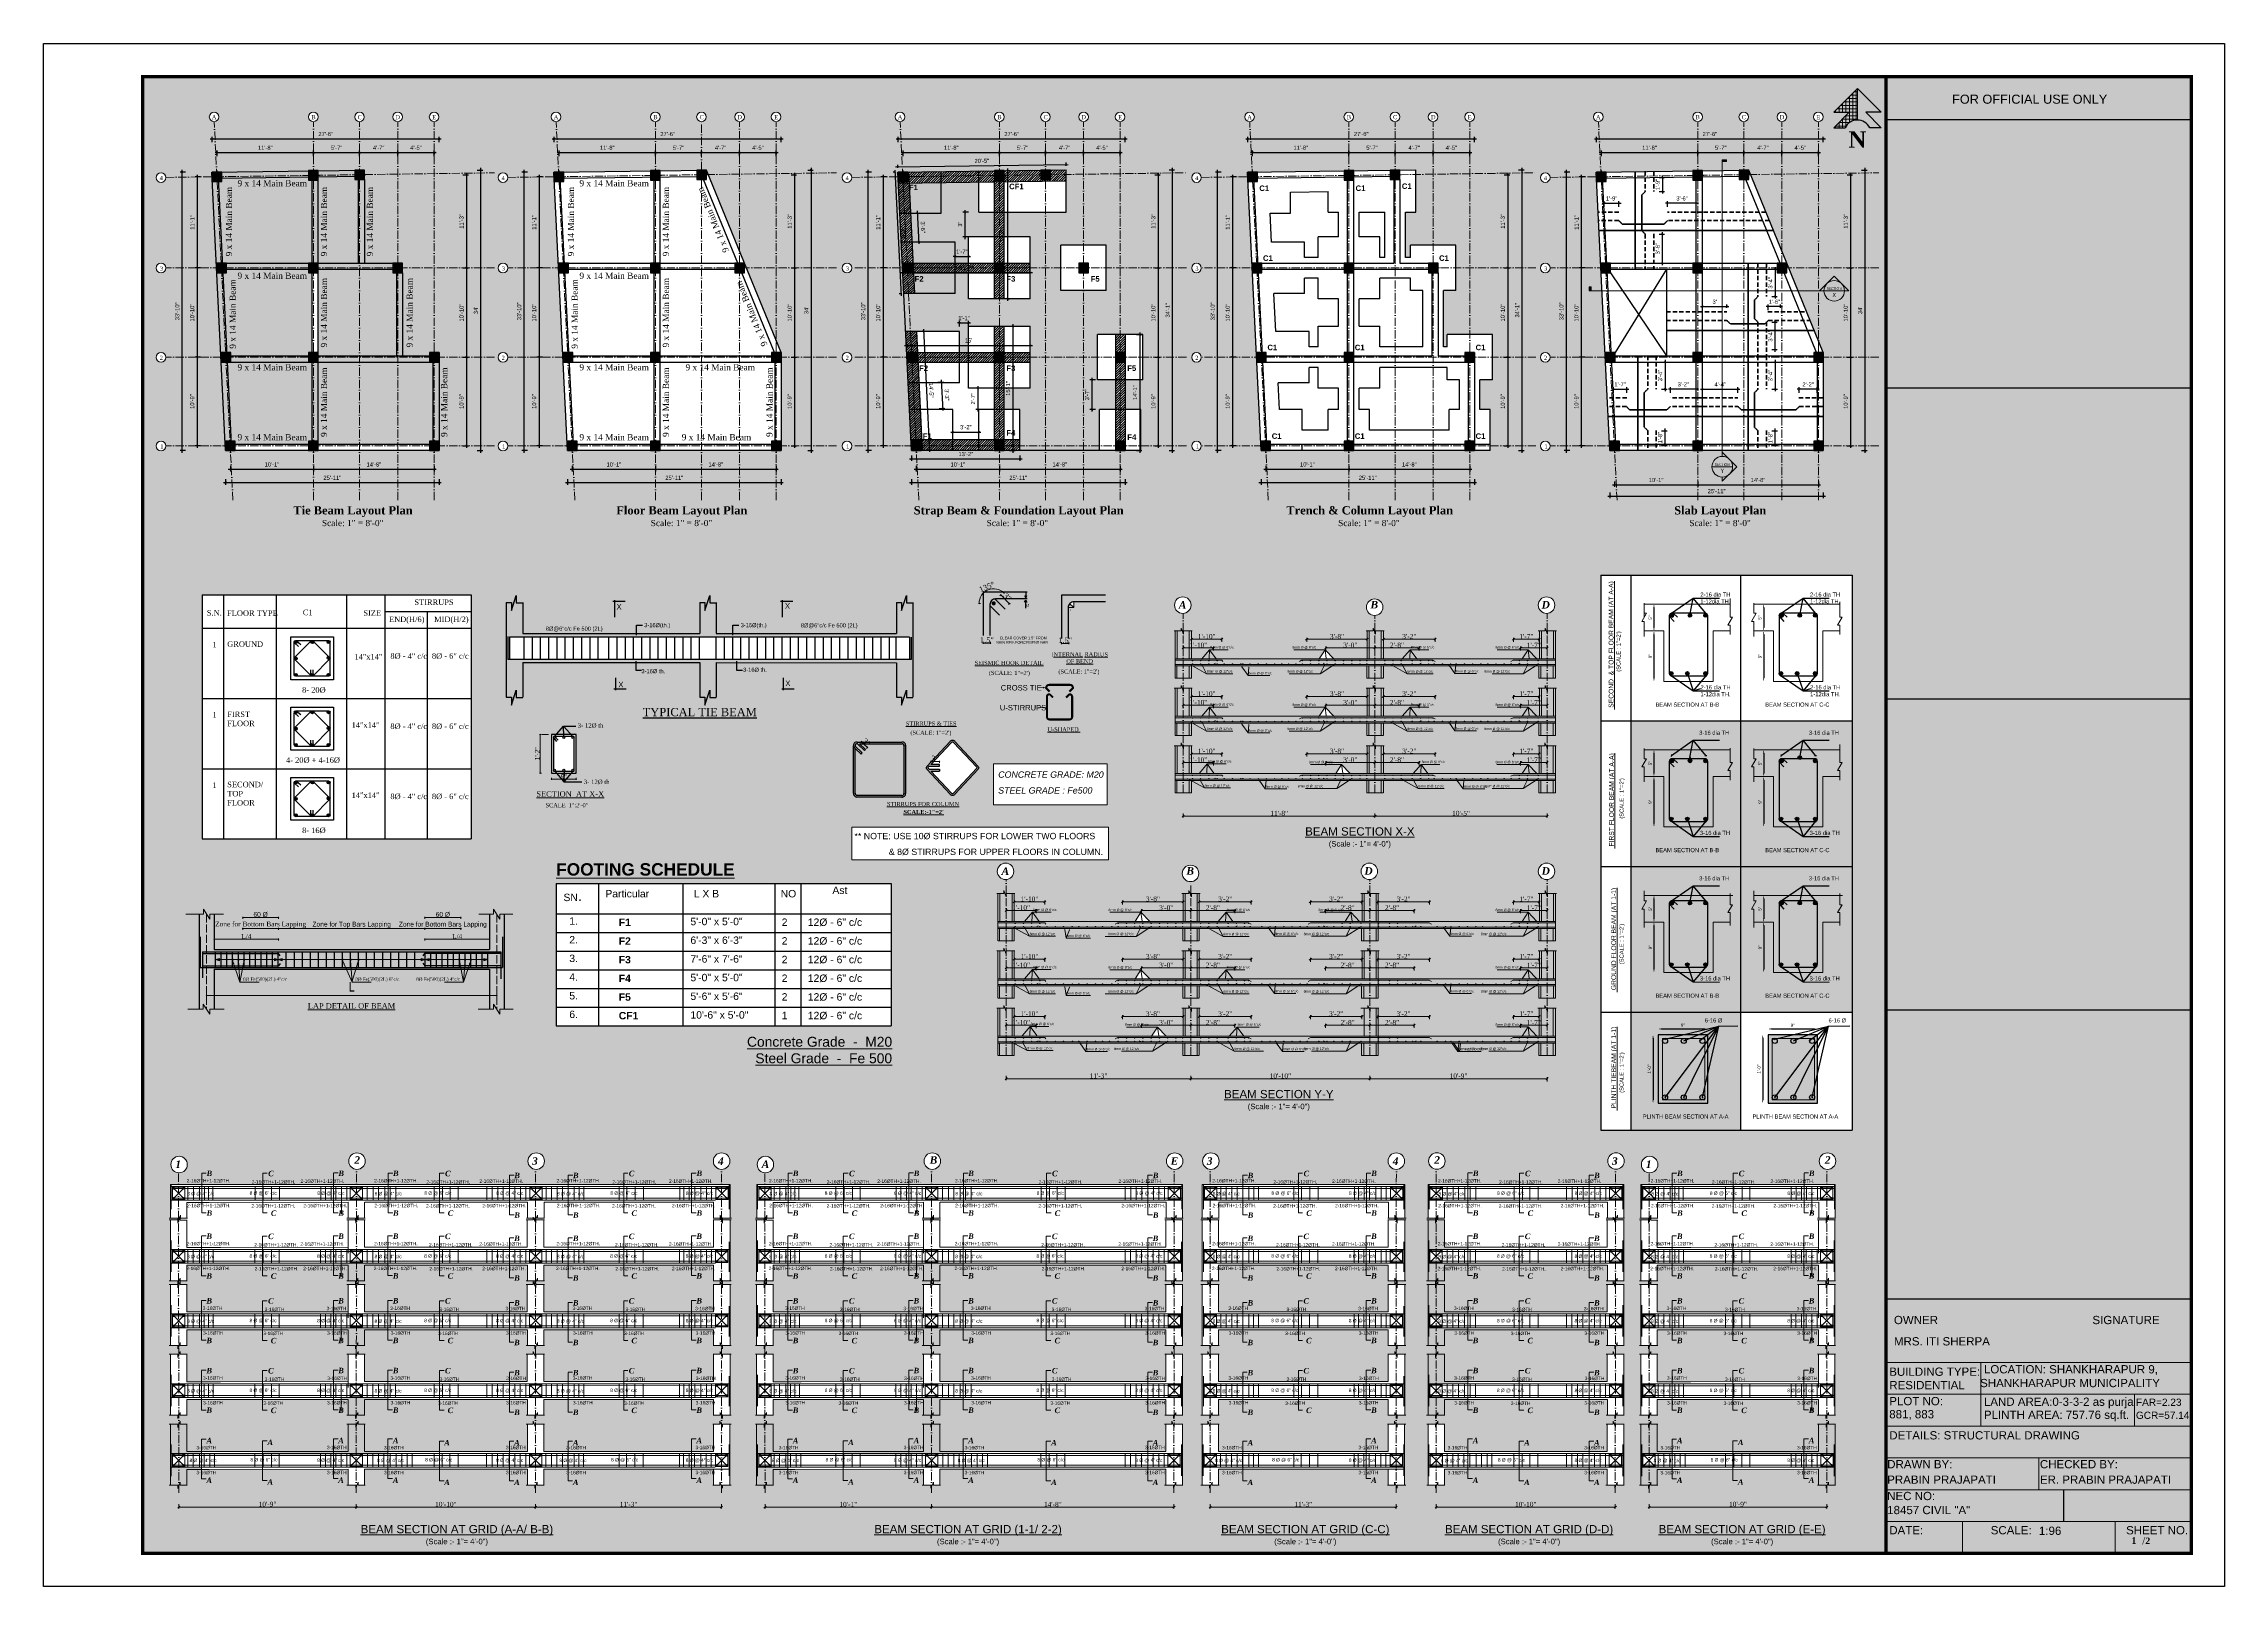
# Model space of a CAD drawing. Header units: inches. Extents: x 2681 to 17714, y 9074 to 11852.
# Drawn here: x 6194 to 9368, y 9074 to 11319 of the extents above; entities that cross this region are included whole.
import ezdxf
from ezdxf.enums import TextEntityAlignment as Align

# ---------------------------------------------------------------- set-up
doc = ezdxf.new("R2010")
doc.units = ezdxf.units.IN
doc.header["$MEASUREMENT"] = 0
for name, pattern in [('ACAD_ISO02W100', [15, 12, -3]), ('ACAD_ISO10W100', [18, 12, -3, 0, -3]), ('DASHED2', [0.375, 0.25, -0.125]), ('DASHEDX2', [1.5, 1, -0.5]), ('HIDDEN', [0.375, 0.25, -0.125]), ('HIDDEN2', [0.1875, 0.125, -0.0625])]:
    doc.linetypes.add(name, pattern=pattern)
for name, color, linetype, lineweight in [('1', 7, 'Continuous', 13), ('18', 20, 'Continuous', 15), ('A-Col', 1, 'Continuous', 30), ('A-Gridtag', 2, 'Continuous', 13), ('ar', 84, 'Continuous', 5), ('bars', 242, 'Continuous', 53), ('basic', 44, 'Continuous', 5), ('CL', 30, 'ACAD_ISO10W100', 13), ('column', 24, 'Continuous', 15), ('dim', 172, 'Continuous', 9), ('dimen', 72, 'Continuous', 9), ('DIMENSION', 5, 'Continuous', 13), ('DIMNSION', 255, 'Continuous', 20), ('Dm', 7, 'Continuous', 13), ('Door+window', 151, 'Continuous', 25), ('hatch', 252, 'Continuous', 0), ('Hatrch', 7, 'Continuous', 5), ('Main Bars', 254, 'Continuous', 30), ('ns_DIMS', 1, 'Continuous', 0), ('ns_DIMS @ 1', 1, 'Continuous', 0), ('ns_HATCH', 40, 'Continuous', 0), ('ns_TEXT', 7, 'Continuous', 13), ('REINFORECMENT', 240, 'Continuous', 18), ('secondary beam', 82, 'DASHED2', 15), ('SLAB LINE', 47, 'Continuous', 18), ('STIRRUP LINE', 54, 'Continuous', 18), ('stirrups', 7, 'Continuous', 25), ('Text', 7, 'Continuous', 13), ('Text 0.200', 122, 'Continuous', 20), ('TEXT REAL', 93, 'Continuous', 18), ('TEXTT', 7, 'Continuous', 25), ('WALL', 12, 'Continuous', 30)]:
    doc.layers.add(name, color=color, linetype=linetype, lineweight=lineweight)
for name, color, linetype in [('A-Wall', 7, 'Continuous'), ('Column & Beam', 143, 'Continuous'), ('ELEVATION', 3, 'Continuous'), ('TIE', 240, 'Continuous')]:
    doc.layers.add(name, color=color, linetype=linetype)
doc.styles.add('2 INCH', font='times.ttf', dxfattribs={"width": 0.8, "height": 6})
doc.styles.add('7 INCH', font='times.ttf', dxfattribs={"height": 7})
doc.styles.add('arial', font='arial.ttf')
doc.styles.add('arial 1000', font='arial.ttf')
doc.styles.add('Attic', font='ARIALN.TTF')
doc.styles.add('kriss', font='arial.ttf', dxfattribs={"height": 7})
doc.styles.add('ordinary', font='arial.ttf')
doc.styles.add('samar', font='times.ttf')
doc.styles.add('sb', font='timesbi.ttf', dxfattribs={"oblique": 3, "height": 8})
doc.styles.get("Standard").update_dxf_attribs({"font": 'arial.ttf'})
doc.styles.add('Tahoma', font='tahoma.ttf')
doc.styles.add('Text', font='BKANT.TTF', dxfattribs={"height": 8})
doc.styles.add('titles', font='arial.ttf')
doc.dimstyles.new('1-24in96', dxfattribs={"dimtxt": 10, "dimasz": 1, "dimexe": 1, "dimexo": 1, "dimgap": 0.5, "dimtad": 1, "dimdec": 0, "dimlfac": 0.25, "dimzin": 3, "dimdsep": 46, "dimlunit": 4, "dimtxsty": 'samar', "dimblk": 'OBLIQUE', "dimcen": 0.09, "dimclrd": 256, "dimclre": 256, "dimadec": 0, "dimazin": 0, "dimtfac": 1, "dimtdec": 0, "dimtix": 1, "dimtmove": 1, "dimatfit": 2, "dimldrblk": 'Arrow 1', "dimfxl": 2, "dimfxlon": 1, "dimtolj": 1, "dimtzin": 0, "dimlwd": 13, "dimlwe": 13, "dimarcsym": 0})
doc.dimstyles.new('1-24in96(SMALL)', dxfattribs={"dimtxt": 8, "dimasz": 1, "dimexe": 1, "dimexo": 1, "dimgap": 0.5, "dimtad": 1, "dimdec": 0, "dimlfac": 0.25, "dimzin": 3, "dimdsep": 46, "dimlunit": 4, "dimtxsty": 'samar', "dimblk": 'OBLIQUE', "dimcen": 0.09, "dimclrd": 256, "dimclre": 256, "dimadec": 0, "dimazin": 0, "dimtfac": 1, "dimtdec": 0, "dimtix": 1, "dimtmove": 1, "dimatfit": 2, "dimldrblk": 'Arrow 1', "dimfxl": 2, "dimfxlon": 1, "dimtolj": 1, "dimtzin": 0, "dimlwd": 13, "dimlwe": 13, "dimarcsym": 0})
doc.dimstyles.new('1-4', dxfattribs={"dimtxt": 7, "dimasz": 2, "dimexe": 24, "dimexo": 36, "dimgap": 3, "dimtad": 1, "dimdec": 0, "dimlfac": 0.5, "dimzin": 3, "dimdsep": 46, "dimlunit": 3, "dimtxsty": 'arial', "dimblk": 'OBLIQUE', "dimcen": 5.09, "dimse1": 1, "dimse2": 1, "dimclrd": 5, "dimclre": 256, "dimclrt": 6, "dimadec": 0, "dimazin": 0, "dimtfac": 1, "dimtdec": 0, "dimtofl": 0, "dimtmove": 0, "dimatfit": 3, "dimldrblk": 'OBLIQUE', "dimfxl": 1, "dimtolj": 1, "dimtzin": 0, "dimarcsym": 0})
doc.dimstyles.new("1-8'", dxfattribs={"dimtxt": 6, "dimasz": 3, "dimexe": 3, "dimexo": 6, "dimgap": 4, "dimtad": 1, "dimdec": 0, "dimzin": 0, "dimdsep": 46, "dimlunit": 4, "dimtxsty": 'arial 1000', "dimblk": 'ARCHTICK', "dimcen": 8, "dimdle": 3, "dimclrt": 7, "dimazin": 0, "dimtfac": 1, "dimtdec": 0, "dimtix": 1, "dimtmove": 2, "dimatfit": 3, "dimfxl": 5, "dimfxlon": 1, "dimarcsym": 0})
doc.dimstyles.new('Attic 1-24in96', dxfattribs={"dimtxt": 7, "dimasz": 1, "dimexe": 1, "dimexo": 1, "dimgap": 0.5, "dimtad": 1, "dimdec": 0, "dimlfac": 0.25, "dimzin": 3, "dimdsep": 46, "dimlunit": 4, "dimtxsty": 'Attic', "dimblk": 'OBLIQUE', "dimcen": 0.09, "dimclrd": 250, "dimclre": 250, "dimadec": 0, "dimazin": 0, "dimtfac": 1, "dimtdec": 0, "dimtix": 1, "dimtmove": 1, "dimatfit": 2, "dimldrblk": 'Arrow 1', "dimfxl": 2, "dimfxlon": 1, "dimtolj": 1, "dimtzin": 0, "dimlwd": 13, "dimlwe": 13, "dimarcsym": 0})
doc.dimstyles.new('Attic 1-48in96', dxfattribs={"dimtxt": 7, "dimasz": 3, "dimexe": 2, "dimexo": 1, "dimgap": 0.5, "dimtad": 1, "dimdec": 0, "dimlfac": 0.5, "dimzin": 3, "dimdsep": 46, "dimlunit": 4, "dimtxsty": 'samar', "dimblk": 'OBLIQUE', "dimcen": 0.09, "dimclrd": 1, "dimclre": 1, "dimadec": 0, "dimazin": 0, "dimtfac": 1, "dimtdec": 0, "dimtix": 1, "dimtmove": 1, "dimatfit": 2, "dimldrblk": 'Arrow 1', "dimfxl": 4, "dimfxlon": 1, "dimtolj": 1, "dimtzin": 0, "dimlwd": 13, "dimlwe": 13, "dimarcsym": 0})
doc.dimstyles.new('Copy of 1-1', dxfattribs={"dimtxt": 9, "dimasz": 5, "dimexe": 24, "dimexo": 36, "dimgap": 3, "dimtad": 1, "dimdec": 0, "dimlfac": 0.125, "dimzin": 3, "dimdsep": 46, "dimlunit": 3, "dimtxsty": 'kriss', "dimcen": 5.09, "dimse1": 1, "dimse2": 1, "dimclrd": 5, "dimclre": 256, "dimclrt": 1, "dimadec": 0, "dimazin": 0, "dimtfac": 1, "dimtdec": 0, "dimtofl": 0, "dimtmove": 0, "dimatfit": 3, "dimldrblk": 'OBLIQUE', "dimfxl": 1, "dimtolj": 1, "dimtzin": 0, "dimarcsym": 0})
doc.dimstyles.new('DDD', dxfattribs={"dimscale": 0, "dimtxt": 7, "dimasz": 4, "dimexe": 5, "dimexo": 5, "dimgap": 0, "dimtad": 1, "dimdec": 0, "dimzin": 0, "dimdsep": 46, "dimlunit": 3, "dimtxsty": 'Standard', "dimcen": 0, "dimse1": 1, "dimse2": 1, "dimclrd": 1, "dimclre": 4, "dimclrt": 2, "dimadec": 0, "dimazin": 0, "dimtfac": 1, "dimtdec": 0, "dimtofl": 0, "dimtmove": 0, "dimatfit": 3, "dimfxl": 1, "dimtolj": 1, "dimtzin": 0, "dimarcsym": 0})
doc.dimstyles.get("Standard").update_dxf_attribs({"dimtxt": 12, "dimasz": 0.18, "dimexe": 6, "dimexo": 6, "dimgap": 6, "dimtad": 0, "dimtih": 1, "dimtoh": 1, "dimdec": 0, "dimzin": 0, "dimdsep": 46, "dimlunit": 3, "dimtxsty": 'Standard', "dimcen": 0.09, "dimadec": 0, "dimazin": 0, "dimtfac": 1, "dimtdec": 0, "dimtofl": 0, "dimtmove": 0, "dimatfit": 3, "dimfxl": 1, "dimtolj": 1, "dimtzin": 0, "dimarcsym": 0})

# ---------------------------------------------------------------- blocks, each defined once
blk = doc.blocks.new('12 12')
at = {"layer": 'Hatrch'}
blk.add_hatch(color=5, dxfattribs=at).paths.add_polyline_path([(-7, -7), (7, -7), (7, 7), (-7, 7)])
at = {"layer": 'hatch'}
for p, q in [((-9, 0), (9, 0)), ((0, -9), (0, 9))]:
    blk.add_line(p, q, dxfattribs=at)
at = {"layer": 'WALL'}
blk.add_lwpolyline([(-7, -7), (7, -7), (7, 7), (-7, 7)], close=True, dxfattribs=at)
blk = doc.blocks.new('_ArchTick')
at = {"color": 0, "const_width": 0.15}
blk.add_lwpolyline([(-0.5, -0.5), (0.5, 0.5)], dxfattribs=at)
blk = doc.blocks.new('*D253')
at = {"layer": 'Defpoints', "color": 0, "transparency": 16777216}
for p in [(6586.4, 11160.3), (6446.2, 11134), (6586.4, 11136)]:
    blk.add_point(p, dxfattribs=at)
at = {"layer": 'ns_DIMS', "color": 0, "lineweight": -2, "transparency": 16777216}
for p, q in [((6443.2, 11160.3), (6589.4, 11160.3)), ((6446.2, 11155.3), (6446.2, 11163.3)), ((6586.4, 11155.3), (6586.4, 11163.3))]:
    blk.add_line(p, q, dxfattribs=at)
at = {"layer": 'ns_DIMS', "color": 0, "lineweight": -2, "transparency": 16777216, "xscale": 3, "yscale": 3, "zscale": 3, "rotation": 180}
blk.add_blockref('_ArchTick', (6446.2, 11160.3), dxfattribs=at)
at = {"layer": 'ns_DIMS', "color": 0, "lineweight": -2, "transparency": 16777216, "xscale": 3, "yscale": 3, "zscale": 3}
blk.add_blockref('_ArchTick', (6586.4, 11160.3), dxfattribs=at)
at = {"layer": 'ns_DIMS', "color": 7, "transparency": 16777216, "insert": (6516.3, 11167.3), "char_height": 6, "attachment_point": 5, "style": 'arial 1000'}
blk.add_mtext('11\'-8"', dxfattribs=at)
blk = doc.blocks.new('*D254')
at = {"layer": 'Defpoints', "color": 0, "transparency": 16777216}
for p in [(6653.7, 11160.3), (6586.4, 11136), (6653.7, 11136.9)]:
    blk.add_point(p, dxfattribs=at)
at = {"layer": 'ns_DIMS', "color": 0, "lineweight": -2, "transparency": 16777216}
for p, q in [((6583.4, 11160.3), (6656.7, 11160.3)), ((6586.4, 11155.3), (6586.4, 11163.3)), ((6653.7, 11155.3), (6653.7, 11163.3))]:
    blk.add_line(p, q, dxfattribs=at)
at = {"layer": 'ns_DIMS', "color": 0, "lineweight": -2, "transparency": 16777216, "xscale": 3, "yscale": 3, "zscale": 3, "rotation": 180}
blk.add_blockref('_ArchTick', (6586.4, 11160.3), dxfattribs=at)
at = {"layer": 'ns_DIMS', "color": 0, "lineweight": -2, "transparency": 16777216, "xscale": 3, "yscale": 3, "zscale": 3}
blk.add_blockref('_ArchTick', (6653.7, 11160.3), dxfattribs=at)
at = {"layer": 'ns_DIMS', "color": 7, "transparency": 16777216, "insert": (6620.1, 11167.3), "char_height": 6, "attachment_point": 5, "style": 'arial 1000'}
blk.add_mtext('5\'-7"', dxfattribs=at)
blk = doc.blocks.new('*D255')
at = {"layer": 'Defpoints', "color": 0, "transparency": 16777216}
for p in [(6709.1, 11160.3), (6653.7, 11136.9), (6709.1, 11001.5)]:
    blk.add_point(p, dxfattribs=at)
at = {"layer": 'ns_DIMS', "color": 0, "lineweight": -2, "transparency": 16777216}
for p, q in [((6650.7, 11160.3), (6712.1, 11160.3)), ((6653.7, 11155.3), (6653.7, 11163.3)), ((6709.1, 11155.3), (6709.1, 11163.3))]:
    blk.add_line(p, q, dxfattribs=at)
at = {"layer": 'ns_DIMS', "color": 0, "lineweight": -2, "transparency": 16777216, "xscale": 3, "yscale": 3, "zscale": 3, "rotation": 180}
blk.add_blockref('_ArchTick', (6653.7, 11160.3), dxfattribs=at)
at = {"layer": 'ns_DIMS', "color": 0, "lineweight": -2, "transparency": 16777216, "xscale": 3, "yscale": 3, "zscale": 3}
blk.add_blockref('_ArchTick', (6709.1, 11160.3), dxfattribs=at)
at = {"layer": 'ns_DIMS', "color": 7, "transparency": 16777216, "insert": (6681.4, 11167.3), "char_height": 6, "attachment_point": 5, "style": 'arial 1000'}
blk.add_mtext('4\'-7"', dxfattribs=at)
blk = doc.blocks.new('*D256')
at = {"layer": 'Defpoints', "color": 0, "transparency": 16777216}
for p in [(6762.3, 11160.3), (6709.1, 11001.5), (6762.3, 10871.5)]:
    blk.add_point(p, dxfattribs=at)
at = {"layer": 'ns_DIMS', "color": 0, "lineweight": -2, "transparency": 16777216}
for p, q in [((6706.1, 11160.3), (6765.3, 11160.3)), ((6709.1, 11155.3), (6709.1, 11163.3)), ((6762.3, 11155.3), (6762.3, 11163.3))]:
    blk.add_line(p, q, dxfattribs=at)
at = {"layer": 'ns_DIMS', "color": 0, "lineweight": -2, "transparency": 16777216, "xscale": 3, "yscale": 3, "zscale": 3, "rotation": 180}
blk.add_blockref('_ArchTick', (6709.1, 11160.3), dxfattribs=at)
at = {"layer": 'ns_DIMS', "color": 0, "lineweight": -2, "transparency": 16777216, "xscale": 3, "yscale": 3, "zscale": 3}
blk.add_blockref('_ArchTick', (6762.3, 11160.3), dxfattribs=at)
at = {"layer": 'ns_DIMS', "color": 7, "transparency": 16777216, "insert": (6735.7, 11167.3), "char_height": 6, "attachment_point": 5, "style": 'arial 1000'}
blk.add_mtext('4\'-5"', dxfattribs=at)
blk = doc.blocks.new('*D257')
at = {"layer": 'Defpoints', "color": 0, "transparency": 16777216}
for p in [(6769.3, 11180.2), (6439.2, 11132), (6769.3, 10869.5)]:
    blk.add_point(p, dxfattribs=at)
at = {"layer": 'ns_DIMS', "color": 0, "lineweight": -2, "transparency": 16777216}
for p, q in [((6436.2, 11180.2), (6772.3, 11180.2)), ((6439.2, 11175.2), (6439.2, 11183.2)), ((6769.3, 11175.2), (6769.3, 11183.2))]:
    blk.add_line(p, q, dxfattribs=at)
at = {"layer": 'ns_DIMS', "color": 0, "lineweight": -2, "transparency": 16777216, "xscale": 3, "yscale": 3, "zscale": 3, "rotation": 180}
blk.add_blockref('_ArchTick', (6439.2, 11180.2), dxfattribs=at)
at = {"layer": 'ns_DIMS', "color": 0, "lineweight": -2, "transparency": 16777216, "xscale": 3, "yscale": 3, "zscale": 3}
blk.add_blockref('_ArchTick', (6769.3, 11180.2), dxfattribs=at)
at = {"layer": 'ns_DIMS', "color": 7, "transparency": 16777216, "insert": (6604.3, 11187.3), "char_height": 6, "attachment_point": 5, "style": 'arial 1000'}
blk.add_mtext('27\'-6"', dxfattribs=at)
blk = doc.blocks.new('*D258')
at = {"layer": 'Defpoints', "color": 0, "transparency": 16777216}
for p in [(6437.2, 11125), (6417, 10992.5), (6443.8, 10992.5)]:
    blk.add_point(p, dxfattribs=at)
at = {"layer": 'ns_DIMS', "color": 0, "lineweight": -2, "transparency": 16777216}
for p, q in [((6422, 11125), (6414, 11125)), ((6417, 11128), (6417, 10989.5)), ((6422, 10992.5), (6414, 10992.5))]:
    blk.add_line(p, q, dxfattribs=at)
at = {"layer": 'ns_DIMS', "color": 0, "lineweight": -2, "transparency": 16777216, "xscale": 3, "yscale": 3, "zscale": 3}
for p, rotation in [((6417, 11125), 90), ((6417, 10992.5), 270)]:
    blk.add_blockref('_ArchTick', p, dxfattribs=dict(at, rotation=rotation))
at = {"layer": 'ns_DIMS', "color": 7, "transparency": 16777216, "insert": (6410, 11058.7), "char_height": 6, "attachment_point": 5, "rotation": 90, "style": 'arial 1000'}
blk.add_mtext('11\'-1"', dxfattribs=at)
blk = doc.blocks.new('*D259')
at = {"layer": 'Defpoints', "color": 0, "transparency": 16777216}
for p in [(6443.8, 10992.5), (6417, 10862.5), (6450.2, 10862.5)]:
    blk.add_point(p, dxfattribs=at)
at = {"layer": 'ns_DIMS', "color": 0, "lineweight": -2, "transparency": 16777216}
for p, q in [((6422, 10992.5), (6414, 10992.5)), ((6417, 10995.5), (6417, 10859.5)), ((6422, 10862.5), (6414, 10862.5))]:
    blk.add_line(p, q, dxfattribs=at)
at = {"layer": 'ns_DIMS', "color": 0, "lineweight": -2, "transparency": 16777216, "xscale": 3, "yscale": 3, "zscale": 3}
for p, rotation in [((6417, 10992.5), 90), ((6417, 10862.5), 270)]:
    blk.add_blockref('_ArchTick', p, dxfattribs=dict(at, rotation=rotation))
at = {"layer": 'ns_DIMS', "color": 7, "transparency": 16777216, "insert": (6409.9, 10927.5), "char_height": 6, "attachment_point": 5, "rotation": 90, "style": 'arial 1000'}
blk.add_mtext('10\'-10"', dxfattribs=at)
blk = doc.blocks.new('*D260')
at = {"layer": 'Defpoints', "color": 0, "transparency": 16777216}
for p in [(6450.2, 10862.5), (6417, 10733.5), (6456.5, 10733.5)]:
    blk.add_point(p, dxfattribs=at)
at = {"layer": 'ns_DIMS', "color": 0, "lineweight": -2, "transparency": 16777216}
for p, q in [((6422, 10862.5), (6414, 10862.5)), ((6417, 10865.5), (6417, 10730.5)), ((6422, 10733.5), (6414, 10733.5))]:
    blk.add_line(p, q, dxfattribs=at)
at = {"layer": 'ns_DIMS', "color": 0, "lineweight": -2, "transparency": 16777216, "xscale": 3, "yscale": 3, "zscale": 3}
for p, rotation in [((6417, 10862.5), 90), ((6417, 10733.5), 270)]:
    blk.add_blockref('_ArchTick', p, dxfattribs=dict(at, rotation=rotation))
at = {"layer": 'ns_DIMS', "color": 7, "transparency": 16777216, "insert": (6409.9, 10798), "char_height": 6, "attachment_point": 5, "rotation": 90, "style": 'arial 1000'}
blk.add_mtext('10\'-9"', dxfattribs=at)
blk = doc.blocks.new('*D261')
at = {"layer": 'Defpoints', "color": 0, "transparency": 16777216}
for p in [(6395.2, 11132), (6439.2, 11132), (6458.5, 10726.5)]:
    blk.add_point(p, dxfattribs=at)
at = {"layer": 'ns_DIMS', "color": 0, "lineweight": -2, "transparency": 16777216}
for p, q in [((6400.2, 11132), (6392.2, 11132)), ((6395.2, 10723.5), (6395.2, 11135)), ((6400.2, 10726.5), (6392.2, 10726.5))]:
    blk.add_line(p, q, dxfattribs=at)
at = {"layer": 'ns_DIMS', "color": 0, "lineweight": -2, "transparency": 16777216, "xscale": 3, "yscale": 3, "zscale": 3}
for p, rotation in [((6395.2, 11132), 90), ((6395.2, 10726.5), 270)]:
    blk.add_blockref('_ArchTick', p, dxfattribs=dict(at, rotation=rotation))
at = {"layer": 'ns_DIMS', "color": 7, "transparency": 16777216, "insert": (6388.2, 10929.2), "char_height": 6, "attachment_point": 5, "rotation": 90, "style": 'arial 1000'}
blk.add_mtext('33\'-10"', dxfattribs=at)
blk = doc.blocks.new('*D262')
at = {"layer": 'Defpoints', "color": 0, "transparency": 16777216}
for p in [(6465.5, 10724.5), (6586.4, 10724.5), (6586.4, 10699.4)]:
    blk.add_point(p, dxfattribs=at)
at = {"layer": 'ns_DIMS', "color": 0, "lineweight": -2, "transparency": 16777216}
for p, q in [((6462.5, 10699.4), (6589.4, 10699.4)), ((6465.5, 10704.4), (6465.5, 10696.4)), ((6586.4, 10704.4), (6586.4, 10696.4))]:
    blk.add_line(p, q, dxfattribs=at)
at = {"layer": 'ns_DIMS', "color": 0, "lineweight": -2, "transparency": 16777216, "xscale": 3, "yscale": 3, "zscale": 3, "rotation": 180}
blk.add_blockref('_ArchTick', (6465.5, 10699.4), dxfattribs=at)
at = {"layer": 'ns_DIMS', "color": 0, "lineweight": -2, "transparency": 16777216, "xscale": 3, "yscale": 3, "zscale": 3}
blk.add_blockref('_ArchTick', (6586.4, 10699.4), dxfattribs=at)
at = {"layer": 'ns_DIMS', "color": 7, "transparency": 16777216, "insert": (6526, 10706.4), "char_height": 6, "attachment_point": 5, "style": 'arial 1000'}
blk.add_mtext('10\'-1"', dxfattribs=at)
blk = doc.blocks.new('*D263')
at = {"layer": 'Defpoints', "color": 0, "transparency": 16777216}
for p in [(6586.4, 10724.5), (6762.3, 10724.5), (6762.3, 10699.4)]:
    blk.add_point(p, dxfattribs=at)
at = {"layer": 'ns_DIMS', "color": 0, "lineweight": -2, "transparency": 16777216}
for p, q in [((6583.4, 10699.4), (6765.3, 10699.4)), ((6586.4, 10704.4), (6586.4, 10696.4)), ((6762.3, 10704.4), (6762.3, 10696.4))]:
    blk.add_line(p, q, dxfattribs=at)
at = {"layer": 'ns_DIMS', "color": 0, "lineweight": -2, "transparency": 16777216, "xscale": 3, "yscale": 3, "zscale": 3, "rotation": 180}
blk.add_blockref('_ArchTick', (6586.4, 10699.4), dxfattribs=at)
at = {"layer": 'ns_DIMS', "color": 0, "lineweight": -2, "transparency": 16777216, "xscale": 3, "yscale": 3, "zscale": 3}
blk.add_blockref('_ArchTick', (6762.3, 10699.4), dxfattribs=at)
at = {"layer": 'ns_DIMS', "color": 7, "transparency": 16777216, "insert": (6674.4, 10706.4), "char_height": 6, "attachment_point": 5, "style": 'arial 1000'}
blk.add_mtext('14\'-8"', dxfattribs=at)
blk = doc.blocks.new('*D264')
at = {"layer": 'Defpoints', "color": 0, "transparency": 16777216}
for p in [(6458.5, 10726.5), (6769.3, 10726.5), (6769.3, 10680)]:
    blk.add_point(p, dxfattribs=at)
at = {"layer": 'ns_DIMS', "color": 0, "lineweight": -2, "transparency": 16777216}
for p, q in [((6455.5, 10680), (6772.3, 10680)), ((6458.5, 10685), (6458.5, 10677)), ((6769.3, 10685), (6769.3, 10677))]:
    blk.add_line(p, q, dxfattribs=at)
at = {"layer": 'ns_DIMS', "color": 0, "lineweight": -2, "transparency": 16777216, "xscale": 3, "yscale": 3, "zscale": 3, "rotation": 180}
blk.add_blockref('_ArchTick', (6458.5, 10680), dxfattribs=at)
at = {"layer": 'ns_DIMS', "color": 0, "lineweight": -2, "transparency": 16777216, "xscale": 3, "yscale": 3, "zscale": 3}
blk.add_blockref('_ArchTick', (6769.3, 10680), dxfattribs=at)
at = {"layer": 'ns_DIMS', "color": 7, "transparency": 16777216, "insert": (6613.9, 10687), "char_height": 6, "attachment_point": 5, "style": 'arial 1000'}
blk.add_mtext('25\'-11"', dxfattribs=at)
blk = doc.blocks.new('*D265')
at = {"layer": 'Defpoints', "color": 0, "transparency": 16777216}
for p in [(6662.7, 11127.9), (6718.1, 10992.5), (6809.1, 10992.5)]:
    blk.add_point(p, dxfattribs=at)
at = {"layer": 'ns_DIMS', "color": 0, "lineweight": -2, "transparency": 16777216}
for p, q in [((6804.1, 11127.9), (6812.1, 11127.9)), ((6809.1, 11130.9), (6809.1, 10989.5)), ((6804.1, 10992.5), (6812.1, 10992.5))]:
    blk.add_line(p, q, dxfattribs=at)
at = {"layer": 'ns_DIMS', "color": 0, "lineweight": -2, "transparency": 16777216, "xscale": 3, "yscale": 3, "zscale": 3}
for p, rotation in [((6809.1, 11127.9), 90), ((6809.1, 10992.5), 270)]:
    blk.add_blockref('_ArchTick', p, dxfattribs=dict(at, rotation=rotation))
at = {"layer": 'ns_DIMS', "color": 7, "transparency": 16777216, "insert": (6802, 11060.2), "char_height": 6, "attachment_point": 5, "rotation": 90, "style": 'arial 1000'}
blk.add_mtext('11\'-3"', dxfattribs=at)
blk = doc.blocks.new('*D266')
at = {"layer": 'Defpoints', "color": 0, "transparency": 16777216}
for p in [(6718.1, 10992.5), (6771.3, 10862.5), (6809.1, 10862.5)]:
    blk.add_point(p, dxfattribs=at)
at = {"layer": 'ns_DIMS', "color": 0, "lineweight": -2, "transparency": 16777216}
for p, q in [((6804.1, 10992.5), (6812.1, 10992.5)), ((6809.1, 10995.5), (6809.1, 10859.5)), ((6804.1, 10862.5), (6812.1, 10862.5))]:
    blk.add_line(p, q, dxfattribs=at)
at = {"layer": 'ns_DIMS', "color": 0, "lineweight": -2, "transparency": 16777216, "xscale": 3, "yscale": 3, "zscale": 3}
for p, rotation in [((6809.1, 10992.5), 90), ((6809.1, 10862.5), 270)]:
    blk.add_blockref('_ArchTick', p, dxfattribs=dict(at, rotation=rotation))
at = {"layer": 'ns_DIMS', "color": 7, "transparency": 16777216, "insert": (6802, 10927.5), "char_height": 6, "attachment_point": 5, "rotation": 90, "style": 'arial 1000'}
blk.add_mtext('10\'-10"', dxfattribs=at)
blk = doc.blocks.new('*D251')
at = {"layer": 'Defpoints', "color": 0, "transparency": 16777216}
for p in [(6771.3, 10862.5), (6771.3, 10733.5), (6809.1, 10733.5)]:
    blk.add_point(p, dxfattribs=at)
at = {"layer": 'ns_DIMS', "color": 0, "lineweight": -2, "transparency": 16777216}
for p, q in [((6804.1, 10862.5), (6812.1, 10862.5)), ((6809.1, 10865.5), (6809.1, 10730.5)), ((6804.1, 10733.5), (6812.1, 10733.5))]:
    blk.add_line(p, q, dxfattribs=at)
at = {"layer": 'ns_DIMS', "color": 0, "lineweight": -2, "transparency": 16777216, "xscale": 3, "yscale": 3, "zscale": 3}
for p, rotation in [((6809.1, 10862.5), 90), ((6809.1, 10733.5), 270)]:
    blk.add_blockref('_ArchTick', p, dxfattribs=dict(at, rotation=rotation))
at = {"layer": 'ns_DIMS', "color": 7, "transparency": 16777216, "insert": (6802, 10798), "char_height": 6, "attachment_point": 5, "rotation": 90, "style": 'arial 1000'}
blk.add_mtext('10\'-9"', dxfattribs=at)
blk = doc.blocks.new('*D252')
at = {"layer": 'Defpoints', "color": 0, "transparency": 16777216}
for p in [(6660.7, 11134.9), (6830, 11134.9), (6769.3, 10726.5)]:
    blk.add_point(p, dxfattribs=at)
at = {"layer": 'ns_DIMS', "color": 0, "lineweight": -2, "transparency": 16777216}
for p, q in [((6825, 11134.9), (6833, 11134.9)), ((6830, 10723.5), (6830, 11137.9)), ((6825, 10726.5), (6833, 10726.5))]:
    blk.add_line(p, q, dxfattribs=at)
at = {"layer": 'ns_DIMS', "color": 0, "lineweight": -2, "transparency": 16777216, "xscale": 3, "yscale": 3, "zscale": 3}
for p, rotation in [((6830, 11134.9), 90), ((6830, 10726.5), 270)]:
    blk.add_blockref('_ArchTick', p, dxfattribs=dict(at, rotation=rotation))
at = {"layer": 'ns_DIMS', "color": 7, "transparency": 16777216, "insert": (6822.9, 10930.7), "char_height": 6, "attachment_point": 5, "rotation": 90, "style": 'arial 1000'}
blk.add_mtext("34'", dxfattribs=at)
blk = doc.blocks.new('*D267')
at = {"layer": 'Defpoints', "color": 0, "transparency": 16777216}
for p in [(7585, 11160.3), (7444.8, 11134), (7585, 11136)]:
    blk.add_point(p, dxfattribs=at)
at = {"layer": 'ns_DIMS', "color": 0, "lineweight": -2, "transparency": 16777216}
for p, q in [((7441.8, 11160.3), (7588, 11160.3)), ((7444.8, 11155.3), (7444.8, 11163.3)), ((7585, 11155.3), (7585, 11163.3))]:
    blk.add_line(p, q, dxfattribs=at)
at = {"layer": 'ns_DIMS', "color": 0, "lineweight": -2, "transparency": 16777216, "xscale": 3, "yscale": 3, "zscale": 3, "rotation": 180}
blk.add_blockref('_ArchTick', (7444.8, 11160.3), dxfattribs=at)
at = {"layer": 'ns_DIMS', "color": 0, "lineweight": -2, "transparency": 16777216, "xscale": 3, "yscale": 3, "zscale": 3}
blk.add_blockref('_ArchTick', (7585, 11160.3), dxfattribs=at)
at = {"layer": 'ns_DIMS', "color": 7, "transparency": 16777216, "insert": (7514.9, 11167.3), "char_height": 6, "attachment_point": 5, "style": 'arial 1000'}
blk.add_mtext('11\'-8"', dxfattribs=at)
blk = doc.blocks.new('*D268')
at = {"layer": 'Defpoints', "color": 0, "transparency": 16777216}
for p in [(7652.3, 11160.3), (7585, 11136), (7652.3, 11136.9)]:
    blk.add_point(p, dxfattribs=at)
at = {"layer": 'ns_DIMS', "color": 0, "lineweight": -2, "transparency": 16777216}
for p, q in [((7582, 11160.3), (7655.3, 11160.3)), ((7585, 11155.3), (7585, 11163.3)), ((7652.3, 11155.3), (7652.3, 11163.3))]:
    blk.add_line(p, q, dxfattribs=at)
at = {"layer": 'ns_DIMS', "color": 0, "lineweight": -2, "transparency": 16777216, "xscale": 3, "yscale": 3, "zscale": 3, "rotation": 180}
blk.add_blockref('_ArchTick', (7585, 11160.3), dxfattribs=at)
at = {"layer": 'ns_DIMS', "color": 0, "lineweight": -2, "transparency": 16777216, "xscale": 3, "yscale": 3, "zscale": 3}
blk.add_blockref('_ArchTick', (7652.3, 11160.3), dxfattribs=at)
at = {"layer": 'ns_DIMS', "color": 7, "transparency": 16777216, "insert": (7618.7, 11167.3), "char_height": 6, "attachment_point": 5, "style": 'arial 1000'}
blk.add_mtext('5\'-7"', dxfattribs=at)
blk = doc.blocks.new('*D269')
at = {"layer": 'Defpoints', "color": 0, "transparency": 16777216}
for p in [(7707.7, 11160.3), (7652.3, 11136.9), (7707.7, 11001.5)]:
    blk.add_point(p, dxfattribs=at)
at = {"layer": 'ns_DIMS', "color": 0, "lineweight": -2, "transparency": 16777216}
for p, q in [((7649.3, 11160.3), (7710.7, 11160.3)), ((7652.3, 11155.3), (7652.3, 11163.3)), ((7707.7, 11155.3), (7707.7, 11163.3))]:
    blk.add_line(p, q, dxfattribs=at)
at = {"layer": 'ns_DIMS', "color": 0, "lineweight": -2, "transparency": 16777216, "xscale": 3, "yscale": 3, "zscale": 3, "rotation": 180}
blk.add_blockref('_ArchTick', (7652.3, 11160.3), dxfattribs=at)
at = {"layer": 'ns_DIMS', "color": 0, "lineweight": -2, "transparency": 16777216, "xscale": 3, "yscale": 3, "zscale": 3}
blk.add_blockref('_ArchTick', (7707.7, 11160.3), dxfattribs=at)
at = {"layer": 'ns_DIMS', "color": 7, "transparency": 16777216, "insert": (7680, 11167.3), "char_height": 6, "attachment_point": 5, "style": 'arial 1000'}
blk.add_mtext('4\'-7"', dxfattribs=at)
blk = doc.blocks.new('*D270')
at = {"layer": 'Defpoints', "color": 0, "transparency": 16777216}
for p in [(7760.9, 11160.3), (7707.7, 11001.5), (7760.9, 10871.5)]:
    blk.add_point(p, dxfattribs=at)
at = {"layer": 'ns_DIMS', "color": 0, "lineweight": -2, "transparency": 16777216}
for p, q in [((7704.7, 11160.3), (7763.9, 11160.3)), ((7707.7, 11155.3), (7707.7, 11163.3)), ((7760.9, 11155.3), (7760.9, 11163.3))]:
    blk.add_line(p, q, dxfattribs=at)
at = {"layer": 'ns_DIMS', "color": 0, "lineweight": -2, "transparency": 16777216, "xscale": 3, "yscale": 3, "zscale": 3, "rotation": 180}
blk.add_blockref('_ArchTick', (7707.7, 11160.3), dxfattribs=at)
at = {"layer": 'ns_DIMS', "color": 0, "lineweight": -2, "transparency": 16777216, "xscale": 3, "yscale": 3, "zscale": 3}
blk.add_blockref('_ArchTick', (7760.9, 11160.3), dxfattribs=at)
at = {"layer": 'ns_DIMS', "color": 7, "transparency": 16777216, "insert": (7734.3, 11167.3), "char_height": 6, "attachment_point": 5, "style": 'arial 1000'}
blk.add_mtext('4\'-5"', dxfattribs=at)
blk = doc.blocks.new('*D271')
at = {"layer": 'Defpoints', "color": 0, "transparency": 16777216}
for p in [(7767.9, 11180.2), (7437.8, 11132), (7767.9, 10895.5)]:
    blk.add_point(p, dxfattribs=at)
at = {"layer": 'ns_DIMS', "color": 0, "lineweight": -2, "transparency": 16777216}
for p, q in [((7434.8, 11180.2), (7770.9, 11180.2)), ((7437.8, 11175.2), (7437.8, 11183.2)), ((7767.9, 11175.2), (7767.9, 11183.2))]:
    blk.add_line(p, q, dxfattribs=at)
at = {"layer": 'ns_DIMS', "color": 0, "lineweight": -2, "transparency": 16777216, "xscale": 3, "yscale": 3, "zscale": 3, "rotation": 180}
blk.add_blockref('_ArchTick', (7437.8, 11180.2), dxfattribs=at)
at = {"layer": 'ns_DIMS', "color": 0, "lineweight": -2, "transparency": 16777216, "xscale": 3, "yscale": 3, "zscale": 3}
blk.add_blockref('_ArchTick', (7767.9, 11180.2), dxfattribs=at)
at = {"layer": 'ns_DIMS', "color": 7, "transparency": 16777216, "insert": (7602.9, 11187.3), "char_height": 6, "attachment_point": 5, "style": 'arial 1000'}
blk.add_mtext('27\'-6"', dxfattribs=at)
blk = doc.blocks.new('*D272')
at = {"layer": 'Defpoints', "color": 0, "transparency": 16777216}
for p in [(7435.8, 11125), (7415.6, 10992.5), (7442.4, 10992.5)]:
    blk.add_point(p, dxfattribs=at)
at = {"layer": 'ns_DIMS', "color": 0, "lineweight": -2, "transparency": 16777216}
for p, q in [((7420.6, 11125), (7412.6, 11125)), ((7415.6, 11128), (7415.6, 10989.5)), ((7420.6, 10992.5), (7412.6, 10992.5))]:
    blk.add_line(p, q, dxfattribs=at)
at = {"layer": 'ns_DIMS', "color": 0, "lineweight": -2, "transparency": 16777216, "xscale": 3, "yscale": 3, "zscale": 3}
for p, rotation in [((7415.6, 11125), 90), ((7415.6, 10992.5), 270)]:
    blk.add_blockref('_ArchTick', p, dxfattribs=dict(at, rotation=rotation))
at = {"layer": 'ns_DIMS', "color": 7, "transparency": 16777216, "insert": (7408.6, 11058.7), "char_height": 6, "attachment_point": 5, "rotation": 90, "style": 'arial 1000'}
blk.add_mtext('11\'-1"', dxfattribs=at)
blk = doc.blocks.new('*D273')
at = {"layer": 'Defpoints', "color": 0, "transparency": 16777216}
for p in [(7442.4, 10992.5), (7415.6, 10862.5), (7448.8, 10862.5)]:
    blk.add_point(p, dxfattribs=at)
at = {"layer": 'ns_DIMS', "color": 0, "lineweight": -2, "transparency": 16777216}
for p, q in [((7420.6, 10992.5), (7412.6, 10992.5)), ((7415.6, 10995.5), (7415.6, 10859.5)), ((7420.6, 10862.5), (7412.6, 10862.5))]:
    blk.add_line(p, q, dxfattribs=at)
at = {"layer": 'ns_DIMS', "color": 0, "lineweight": -2, "transparency": 16777216, "xscale": 3, "yscale": 3, "zscale": 3}
for p, rotation in [((7415.6, 10992.5), 90), ((7415.6, 10862.5), 270)]:
    blk.add_blockref('_ArchTick', p, dxfattribs=dict(at, rotation=rotation))
at = {"layer": 'ns_DIMS', "color": 7, "transparency": 16777216, "insert": (7408.5, 10927.5), "char_height": 6, "attachment_point": 5, "rotation": 90, "style": 'arial 1000'}
blk.add_mtext('10\'-10"', dxfattribs=at)
blk = doc.blocks.new('*D274')
at = {"layer": 'Defpoints', "color": 0, "transparency": 16777216}
for p in [(7448.8, 10862.5), (7415.6, 10733.5), (7455.1, 10733.5)]:
    blk.add_point(p, dxfattribs=at)
at = {"layer": 'ns_DIMS', "color": 0, "lineweight": -2, "transparency": 16777216}
for p, q in [((7420.6, 10862.5), (7412.6, 10862.5)), ((7415.6, 10865.5), (7415.6, 10730.5)), ((7420.6, 10733.5), (7412.6, 10733.5))]:
    blk.add_line(p, q, dxfattribs=at)
at = {"layer": 'ns_DIMS', "color": 0, "lineweight": -2, "transparency": 16777216, "xscale": 3, "yscale": 3, "zscale": 3}
for p, rotation in [((7415.6, 10862.5), 90), ((7415.6, 10733.5), 270)]:
    blk.add_blockref('_ArchTick', p, dxfattribs=dict(at, rotation=rotation))
at = {"layer": 'ns_DIMS', "color": 7, "transparency": 16777216, "insert": (7408.5, 10798), "char_height": 6, "attachment_point": 5, "rotation": 90, "style": 'arial 1000'}
blk.add_mtext('10\'-9"', dxfattribs=at)
blk = doc.blocks.new('*D275')
at = {"layer": 'Defpoints', "color": 0, "transparency": 16777216}
for p in [(7393.8, 11132), (7437.8, 11132), (7457.1, 10726.5)]:
    blk.add_point(p, dxfattribs=at)
at = {"layer": 'ns_DIMS', "color": 0, "lineweight": -2, "transparency": 16777216}
for p, q in [((7398.8, 11132), (7390.8, 11132)), ((7393.8, 10723.5), (7393.8, 11135)), ((7398.8, 10726.5), (7390.8, 10726.5))]:
    blk.add_line(p, q, dxfattribs=at)
at = {"layer": 'ns_DIMS', "color": 0, "lineweight": -2, "transparency": 16777216, "xscale": 3, "yscale": 3, "zscale": 3}
for p, rotation in [((7393.8, 11132), 90), ((7393.8, 10726.5), 270)]:
    blk.add_blockref('_ArchTick', p, dxfattribs=dict(at, rotation=rotation))
at = {"layer": 'ns_DIMS', "color": 7, "transparency": 16777216, "insert": (7386.8, 10929.2), "char_height": 6, "attachment_point": 5, "rotation": 90, "style": 'arial 1000'}
blk.add_mtext('33\'-10"', dxfattribs=at)
blk = doc.blocks.new('*D276')
at = {"layer": 'Defpoints', "color": 0, "transparency": 16777216}
for p in [(7464.1, 10724.5), (7585, 10724.5), (7585, 10699.4)]:
    blk.add_point(p, dxfattribs=at)
at = {"layer": 'ns_DIMS', "color": 0, "lineweight": -2, "transparency": 16777216}
for p, q in [((7461.1, 10699.4), (7588, 10699.4)), ((7464.1, 10704.4), (7464.1, 10696.4)), ((7585, 10704.4), (7585, 10696.4))]:
    blk.add_line(p, q, dxfattribs=at)
at = {"layer": 'ns_DIMS', "color": 0, "lineweight": -2, "transparency": 16777216, "xscale": 3, "yscale": 3, "zscale": 3, "rotation": 180}
blk.add_blockref('_ArchTick', (7464.1, 10699.4), dxfattribs=at)
at = {"layer": 'ns_DIMS', "color": 0, "lineweight": -2, "transparency": 16777216, "xscale": 3, "yscale": 3, "zscale": 3}
blk.add_blockref('_ArchTick', (7585, 10699.4), dxfattribs=at)
at = {"layer": 'ns_DIMS', "color": 7, "transparency": 16777216, "insert": (7524.6, 10706.4), "char_height": 6, "attachment_point": 5, "style": 'arial 1000'}
blk.add_mtext('10\'-1"', dxfattribs=at)
blk = doc.blocks.new('*D277')
at = {"layer": 'Defpoints', "color": 0, "transparency": 16777216}
for p in [(7585, 10724.5), (7760.9, 10724.5), (7760.9, 10699.4)]:
    blk.add_point(p, dxfattribs=at)
at = {"layer": 'ns_DIMS', "color": 0, "lineweight": -2, "transparency": 16777216}
for p, q in [((7582, 10699.4), (7763.9, 10699.4)), ((7585, 10704.4), (7585, 10696.4)), ((7760.9, 10704.4), (7760.9, 10696.4))]:
    blk.add_line(p, q, dxfattribs=at)
at = {"layer": 'ns_DIMS', "color": 0, "lineweight": -2, "transparency": 16777216, "xscale": 3, "yscale": 3, "zscale": 3, "rotation": 180}
blk.add_blockref('_ArchTick', (7585, 10699.4), dxfattribs=at)
at = {"layer": 'ns_DIMS', "color": 0, "lineweight": -2, "transparency": 16777216, "xscale": 3, "yscale": 3, "zscale": 3}
blk.add_blockref('_ArchTick', (7760.9, 10699.4), dxfattribs=at)
at = {"layer": 'ns_DIMS', "color": 7, "transparency": 16777216, "insert": (7673, 10706.4), "char_height": 6, "attachment_point": 5, "style": 'arial 1000'}
blk.add_mtext('14\'-8"', dxfattribs=at)
blk = doc.blocks.new('*D146')
at = {"layer": 'Defpoints', "color": 0, "transparency": 16777216}
for p in [(7457.1, 10726.5), (7767.9, 10726.5), (7767.9, 10680)]:
    blk.add_point(p, dxfattribs=at)
at = {"layer": 'ns_DIMS', "color": 0, "lineweight": -2, "transparency": 16777216}
for p, q in [((7454.1, 10680), (7770.9, 10680)), ((7457.1, 10685), (7457.1, 10677)), ((7767.9, 10685), (7767.9, 10677))]:
    blk.add_line(p, q, dxfattribs=at)
at = {"layer": 'ns_DIMS', "color": 0, "lineweight": -2, "transparency": 16777216, "xscale": 3, "yscale": 3, "zscale": 3, "rotation": 180}
blk.add_blockref('_ArchTick', (7457.1, 10680), dxfattribs=at)
at = {"layer": 'ns_DIMS', "color": 0, "lineweight": -2, "transparency": 16777216, "xscale": 3, "yscale": 3, "zscale": 3}
blk.add_blockref('_ArchTick', (7767.9, 10680), dxfattribs=at)
at = {"layer": 'ns_DIMS', "color": 7, "transparency": 16777216, "insert": (7612.5, 10687), "char_height": 6, "attachment_point": 5, "style": 'arial 1000'}
blk.add_mtext('25\'-11"', dxfattribs=at)
blk = doc.blocks.new('*D278')
at = {"layer": 'Defpoints', "color": 0, "transparency": 16777216}
for p in [(7661.3, 11127.9), (7716.7, 10992.5), (7816.2, 10992.5)]:
    blk.add_point(p, dxfattribs=at)
at = {"layer": 'ns_DIMS', "color": 0, "lineweight": -2, "transparency": 16777216}
for p, q in [((7811.2, 11127.9), (7819.2, 11127.9)), ((7816.2, 11130.9), (7816.2, 10989.5)), ((7811.2, 10992.5), (7819.2, 10992.5))]:
    blk.add_line(p, q, dxfattribs=at)
at = {"layer": 'ns_DIMS', "color": 0, "lineweight": -2, "transparency": 16777216, "xscale": 3, "yscale": 3, "zscale": 3}
for p, rotation in [((7816.2, 11127.9), 90), ((7816.2, 10992.5), 270)]:
    blk.add_blockref('_ArchTick', p, dxfattribs=dict(at, rotation=rotation))
at = {"layer": 'ns_DIMS', "color": 7, "transparency": 16777216, "insert": (7809.1, 11060.2), "char_height": 6, "attachment_point": 5, "rotation": 90, "style": 'arial 1000'}
blk.add_mtext('11\'-3"', dxfattribs=at)
blk = doc.blocks.new('*D279')
at = {"layer": 'Defpoints', "color": 0, "transparency": 16777216}
for p in [(7716.7, 10992.5), (7769.9, 10862.5), (7816.2, 10862.5)]:
    blk.add_point(p, dxfattribs=at)
at = {"layer": 'ns_DIMS', "color": 0, "lineweight": -2, "transparency": 16777216}
for p, q in [((7811.2, 10992.5), (7819.2, 10992.5)), ((7816.2, 10995.5), (7816.2, 10859.5)), ((7811.2, 10862.5), (7819.2, 10862.5))]:
    blk.add_line(p, q, dxfattribs=at)
at = {"layer": 'ns_DIMS', "color": 0, "lineweight": -2, "transparency": 16777216, "xscale": 3, "yscale": 3, "zscale": 3}
for p, rotation in [((7816.2, 10992.5), 90), ((7816.2, 10862.5), 270)]:
    blk.add_blockref('_ArchTick', p, dxfattribs=dict(at, rotation=rotation))
at = {"layer": 'ns_DIMS', "color": 7, "transparency": 16777216, "insert": (7809.1, 10927.5), "char_height": 6, "attachment_point": 5, "rotation": 90, "style": 'arial 1000'}
blk.add_mtext('10\'-10"', dxfattribs=at)
blk = doc.blocks.new('*D280')
at = {"layer": 'Defpoints', "color": 0, "transparency": 16777216}
for p in [(7769.9, 10862.5), (7769.9, 10733.5), (7816.2, 10733.5)]:
    blk.add_point(p, dxfattribs=at)
at = {"layer": 'ns_DIMS', "color": 0, "lineweight": -2, "transparency": 16777216}
for p, q in [((7811.2, 10862.5), (7819.2, 10862.5)), ((7816.2, 10865.5), (7816.2, 10730.5)), ((7811.2, 10733.5), (7819.2, 10733.5))]:
    blk.add_line(p, q, dxfattribs=at)
at = {"layer": 'ns_DIMS', "color": 0, "lineweight": -2, "transparency": 16777216, "xscale": 3, "yscale": 3, "zscale": 3}
for p, rotation in [((7816.2, 10862.5), 90), ((7816.2, 10733.5), 270)]:
    blk.add_blockref('_ArchTick', p, dxfattribs=dict(at, rotation=rotation))
at = {"layer": 'ns_DIMS', "color": 7, "transparency": 16777216, "insert": (7809.1, 10798), "char_height": 6, "attachment_point": 5, "rotation": 90, "style": 'arial 1000'}
blk.add_mtext('10\'-9"', dxfattribs=at)
blk = doc.blocks.new('*D281')
at = {"layer": 'Defpoints', "color": 0, "transparency": 16777216}
for p in [(7682.3, 11135.2), (7837.1, 11135.2), (7767.9, 10726.5)]:
    blk.add_point(p, dxfattribs=at)
at = {"layer": 'ns_DIMS', "color": 0, "lineweight": -2, "transparency": 16777216}
for p, q in [((7832.1, 11135.2), (7840.1, 11135.2)), ((7837.1, 10723.5), (7837.1, 11138.2)), ((7832.1, 10726.5), (7840.1, 10726.5))]:
    blk.add_line(p, q, dxfattribs=at)
at = {"layer": 'ns_DIMS', "color": 0, "lineweight": -2, "transparency": 16777216, "xscale": 3, "yscale": 3, "zscale": 3}
for p, rotation in [((7837.1, 11135.2), 90), ((7837.1, 10726.5), 270)]:
    blk.add_blockref('_ArchTick', p, dxfattribs=dict(at, rotation=rotation))
at = {"layer": 'ns_DIMS', "color": 7, "transparency": 16777216, "insert": (7830, 10930.9), "char_height": 6, "attachment_point": 5, "rotation": 90, "style": 'arial 1000'}
blk.add_mtext('34\'-1"', dxfattribs=at)
blk = doc.blocks.new('*D295')
at = {"layer": 'Defpoints', "color": 0, "transparency": 16777216}
for p in [(8093.9, 11160.3), (7953.7, 11134), (8093.9, 11136)]:
    blk.add_point(p, dxfattribs=at)
at = {"layer": 'ns_DIMS', "color": 0, "lineweight": -2, "transparency": 16777216}
for p, q in [((7950.7, 11160.3), (8096.9, 11160.3)), ((7953.7, 11155.3), (7953.7, 11163.3)), ((8093.9, 11155.3), (8093.9, 11163.3))]:
    blk.add_line(p, q, dxfattribs=at)
at = {"layer": 'ns_DIMS', "color": 0, "lineweight": -2, "transparency": 16777216, "xscale": 3, "yscale": 3, "zscale": 3, "rotation": 180}
blk.add_blockref('_ArchTick', (7953.7, 11160.3), dxfattribs=at)
at = {"layer": 'ns_DIMS', "color": 0, "lineweight": -2, "transparency": 16777216, "xscale": 3, "yscale": 3, "zscale": 3}
blk.add_blockref('_ArchTick', (8093.9, 11160.3), dxfattribs=at)
at = {"layer": 'ns_DIMS', "color": 7, "transparency": 16777216, "insert": (8023.8, 11167.3), "char_height": 6, "attachment_point": 5, "style": 'arial 1000'}
blk.add_mtext('11\'-8"', dxfattribs=at)
blk = doc.blocks.new('*D296')
at = {"layer": 'Defpoints', "color": 0, "transparency": 16777216}
for p in [(8161.1, 11160.3), (8093.9, 11136), (8161.1, 11136.9)]:
    blk.add_point(p, dxfattribs=at)
at = {"layer": 'ns_DIMS', "color": 0, "lineweight": -2, "transparency": 16777216}
for p, q in [((8090.9, 11160.3), (8164.1, 11160.3)), ((8093.9, 11155.3), (8093.9, 11163.3)), ((8161.1, 11155.3), (8161.1, 11163.3))]:
    blk.add_line(p, q, dxfattribs=at)
at = {"layer": 'ns_DIMS', "color": 0, "lineweight": -2, "transparency": 16777216, "xscale": 3, "yscale": 3, "zscale": 3, "rotation": 180}
blk.add_blockref('_ArchTick', (8093.9, 11160.3), dxfattribs=at)
at = {"layer": 'ns_DIMS', "color": 0, "lineweight": -2, "transparency": 16777216, "xscale": 3, "yscale": 3, "zscale": 3}
blk.add_blockref('_ArchTick', (8161.1, 11160.3), dxfattribs=at)
at = {"layer": 'ns_DIMS', "color": 7, "transparency": 16777216, "insert": (8127.5, 11167.3), "char_height": 6, "attachment_point": 5, "style": 'arial 1000'}
blk.add_mtext('5\'-7"', dxfattribs=at)
blk = doc.blocks.new('*D297')
at = {"layer": 'Defpoints', "color": 0, "transparency": 16777216}
for p in [(8216.6, 11160.3), (8161.1, 11136.9), (8216.6, 11001.5)]:
    blk.add_point(p, dxfattribs=at)
at = {"layer": 'ns_DIMS', "color": 0, "lineweight": -2, "transparency": 16777216}
for p, q in [((8158.1, 11160.3), (8219.6, 11160.3)), ((8161.1, 11155.3), (8161.1, 11163.3)), ((8216.6, 11155.3), (8216.6, 11163.3))]:
    blk.add_line(p, q, dxfattribs=at)
at = {"layer": 'ns_DIMS', "color": 0, "lineweight": -2, "transparency": 16777216, "xscale": 3, "yscale": 3, "zscale": 3, "rotation": 180}
blk.add_blockref('_ArchTick', (8161.1, 11160.3), dxfattribs=at)
at = {"layer": 'ns_DIMS', "color": 0, "lineweight": -2, "transparency": 16777216, "xscale": 3, "yscale": 3, "zscale": 3}
blk.add_blockref('_ArchTick', (8216.6, 11160.3), dxfattribs=at)
at = {"layer": 'ns_DIMS', "color": 7, "transparency": 16777216, "insert": (8188.8, 11167.3), "char_height": 6, "attachment_point": 5, "style": 'arial 1000'}
blk.add_mtext('4\'-7"', dxfattribs=at)
blk = doc.blocks.new('*D298')
at = {"layer": 'Defpoints', "color": 0, "transparency": 16777216}
for p in [(8269.7, 11160.3), (8216.6, 11001.5), (8269.7, 10871.5)]:
    blk.add_point(p, dxfattribs=at)
at = {"layer": 'ns_DIMS', "color": 0, "lineweight": -2, "transparency": 16777216}
for p, q in [((8213.6, 11160.3), (8272.7, 11160.3)), ((8216.6, 11155.3), (8216.6, 11163.3)), ((8269.7, 11155.3), (8269.7, 11163.3))]:
    blk.add_line(p, q, dxfattribs=at)
at = {"layer": 'ns_DIMS', "color": 0, "lineweight": -2, "transparency": 16777216, "xscale": 3, "yscale": 3, "zscale": 3, "rotation": 180}
blk.add_blockref('_ArchTick', (8216.6, 11160.3), dxfattribs=at)
at = {"layer": 'ns_DIMS', "color": 0, "lineweight": -2, "transparency": 16777216, "xscale": 3, "yscale": 3, "zscale": 3}
blk.add_blockref('_ArchTick', (8269.7, 11160.3), dxfattribs=at)
at = {"layer": 'ns_DIMS', "color": 7, "transparency": 16777216, "insert": (8243.1, 11167.3), "char_height": 6, "attachment_point": 5, "style": 'arial 1000'}
blk.add_mtext('4\'-5"', dxfattribs=at)
blk = doc.blocks.new('*D299')
at = {"layer": 'Defpoints', "color": 0, "transparency": 16777216}
for p in [(8276.7, 11180.2), (7946.7, 11132), (8276.7, 10869.5)]:
    blk.add_point(p, dxfattribs=at)
at = {"layer": 'ns_DIMS', "color": 0, "lineweight": -2, "transparency": 16777216}
for p, q in [((7943.7, 11180.2), (8279.7, 11180.2)), ((7946.7, 11175.2), (7946.7, 11183.2)), ((8276.7, 11175.2), (8276.7, 11183.2))]:
    blk.add_line(p, q, dxfattribs=at)
at = {"layer": 'ns_DIMS', "color": 0, "lineweight": -2, "transparency": 16777216, "xscale": 3, "yscale": 3, "zscale": 3, "rotation": 180}
blk.add_blockref('_ArchTick', (7946.7, 11180.2), dxfattribs=at)
at = {"layer": 'ns_DIMS', "color": 0, "lineweight": -2, "transparency": 16777216, "xscale": 3, "yscale": 3, "zscale": 3}
blk.add_blockref('_ArchTick', (8276.7, 11180.2), dxfattribs=at)
at = {"layer": 'ns_DIMS', "color": 7, "transparency": 16777216, "insert": (8111.7, 11187.3), "char_height": 6, "attachment_point": 5, "style": 'arial 1000'}
blk.add_mtext('27\'-6"', dxfattribs=at)
blk = doc.blocks.new('*D300')
at = {"layer": 'Defpoints', "color": 0, "transparency": 16777216}
for p in [(7944.7, 11125), (7924.4, 10992.5), (7951.2, 10992.5)]:
    blk.add_point(p, dxfattribs=at)
at = {"layer": 'ns_DIMS', "color": 0, "lineweight": -2, "transparency": 16777216}
for p, q in [((7929.4, 11125), (7921.4, 11125)), ((7924.4, 11128), (7924.4, 10989.5)), ((7929.4, 10992.5), (7921.4, 10992.5))]:
    blk.add_line(p, q, dxfattribs=at)
at = {"layer": 'ns_DIMS', "color": 0, "lineweight": -2, "transparency": 16777216, "xscale": 3, "yscale": 3, "zscale": 3}
for p, rotation in [((7924.4, 11125), 90), ((7924.4, 10992.5), 270)]:
    blk.add_blockref('_ArchTick', p, dxfattribs=dict(at, rotation=rotation))
at = {"layer": 'ns_DIMS', "color": 7, "transparency": 16777216, "insert": (7917.4, 11058.7), "char_height": 6, "attachment_point": 5, "rotation": 90, "style": 'arial 1000'}
blk.add_mtext('11\'-1"', dxfattribs=at)
blk = doc.blocks.new('*D301')
at = {"layer": 'Defpoints', "color": 0, "transparency": 16777216}
for p in [(7951.2, 10992.5), (7924.4, 10862.5), (7957.6, 10862.5)]:
    blk.add_point(p, dxfattribs=at)
at = {"layer": 'ns_DIMS', "color": 0, "lineweight": -2, "transparency": 16777216}
for p, q in [((7929.4, 10992.5), (7921.4, 10992.5)), ((7924.4, 10995.5), (7924.4, 10859.5)), ((7929.4, 10862.5), (7921.4, 10862.5))]:
    blk.add_line(p, q, dxfattribs=at)
at = {"layer": 'ns_DIMS', "color": 0, "lineweight": -2, "transparency": 16777216, "xscale": 3, "yscale": 3, "zscale": 3}
for p, rotation in [((7924.4, 10992.5), 90), ((7924.4, 10862.5), 270)]:
    blk.add_blockref('_ArchTick', p, dxfattribs=dict(at, rotation=rotation))
at = {"layer": 'ns_DIMS', "color": 7, "transparency": 16777216, "insert": (7917.4, 10927.5), "char_height": 6, "attachment_point": 5, "rotation": 90, "style": 'arial 1000'}
blk.add_mtext('10\'-10"', dxfattribs=at)
blk = doc.blocks.new('*D287')
at = {"layer": 'Defpoints', "color": 0, "transparency": 16777216}
for p in [(7957.6, 10862.5), (7924.4, 10733.5), (7963.9, 10733.5)]:
    blk.add_point(p, dxfattribs=at)
at = {"layer": 'ns_DIMS', "color": 0, "lineweight": -2, "transparency": 16777216}
for p, q in [((7929.4, 10862.5), (7921.4, 10862.5)), ((7924.4, 10865.5), (7924.4, 10730.5)), ((7929.4, 10733.5), (7921.4, 10733.5))]:
    blk.add_line(p, q, dxfattribs=at)
at = {"layer": 'ns_DIMS', "color": 0, "lineweight": -2, "transparency": 16777216, "xscale": 3, "yscale": 3, "zscale": 3}
for p, rotation in [((7924.4, 10862.5), 90), ((7924.4, 10733.5), 270)]:
    blk.add_blockref('_ArchTick', p, dxfattribs=dict(at, rotation=rotation))
at = {"layer": 'ns_DIMS', "color": 7, "transparency": 16777216, "insert": (7917.4, 10798), "char_height": 6, "attachment_point": 5, "rotation": 90, "style": 'arial 1000'}
blk.add_mtext('10\'-9"', dxfattribs=at)
blk = doc.blocks.new('*D288')
at = {"layer": 'Defpoints', "color": 0, "transparency": 16777216}
for p in [(7902.7, 11132), (7946.7, 11132), (7965.9, 10726.5)]:
    blk.add_point(p, dxfattribs=at)
at = {"layer": 'ns_DIMS', "color": 0, "lineweight": -2, "transparency": 16777216}
for p, q in [((7907.7, 11132), (7899.7, 11132)), ((7902.7, 10723.5), (7902.7, 11135)), ((7907.7, 10726.5), (7899.7, 10726.5))]:
    blk.add_line(p, q, dxfattribs=at)
at = {"layer": 'ns_DIMS', "color": 0, "lineweight": -2, "transparency": 16777216, "xscale": 3, "yscale": 3, "zscale": 3}
for p, rotation in [((7902.7, 11132), 90), ((7902.7, 10726.5), 270)]:
    blk.add_blockref('_ArchTick', p, dxfattribs=dict(at, rotation=rotation))
at = {"layer": 'ns_DIMS', "color": 7, "transparency": 16777216, "insert": (7895.6, 10929.2), "char_height": 6, "attachment_point": 5, "rotation": 90, "style": 'arial 1000'}
blk.add_mtext('33\'-10"', dxfattribs=at)
blk = doc.blocks.new('*D289')
at = {"layer": 'Defpoints', "color": 0, "transparency": 16777216}
for p in [(7972.9, 10724.5), (8093.9, 10724.5), (8093.9, 10699.4)]:
    blk.add_point(p, dxfattribs=at)
at = {"layer": 'ns_DIMS', "color": 0, "lineweight": -2, "transparency": 16777216}
for p, q in [((7969.9, 10699.4), (8096.9, 10699.4)), ((7972.9, 10704.4), (7972.9, 10696.4)), ((8093.9, 10704.4), (8093.9, 10696.4))]:
    blk.add_line(p, q, dxfattribs=at)
at = {"layer": 'ns_DIMS', "color": 0, "lineweight": -2, "transparency": 16777216, "xscale": 3, "yscale": 3, "zscale": 3, "rotation": 180}
blk.add_blockref('_ArchTick', (7972.9, 10699.4), dxfattribs=at)
at = {"layer": 'ns_DIMS', "color": 0, "lineweight": -2, "transparency": 16777216, "xscale": 3, "yscale": 3, "zscale": 3}
blk.add_blockref('_ArchTick', (8093.9, 10699.4), dxfattribs=at)
at = {"layer": 'ns_DIMS', "color": 7, "transparency": 16777216, "insert": (8033.4, 10706.4), "char_height": 6, "attachment_point": 5, "style": 'arial 1000'}
blk.add_mtext('10\'-1"', dxfattribs=at)
blk = doc.blocks.new('*D290')
at = {"layer": 'Defpoints', "color": 0, "transparency": 16777216}
for p in [(8093.9, 10724.5), (8269.7, 10724.5), (8269.7, 10699.4)]:
    blk.add_point(p, dxfattribs=at)
at = {"layer": 'ns_DIMS', "color": 0, "lineweight": -2, "transparency": 16777216}
for p, q in [((8090.9, 10699.4), (8272.7, 10699.4)), ((8093.9, 10704.4), (8093.9, 10696.4)), ((8269.7, 10704.4), (8269.7, 10696.4))]:
    blk.add_line(p, q, dxfattribs=at)
at = {"layer": 'ns_DIMS', "color": 0, "lineweight": -2, "transparency": 16777216, "xscale": 3, "yscale": 3, "zscale": 3, "rotation": 180}
blk.add_blockref('_ArchTick', (8093.9, 10699.4), dxfattribs=at)
at = {"layer": 'ns_DIMS', "color": 0, "lineweight": -2, "transparency": 16777216, "xscale": 3, "yscale": 3, "zscale": 3}
blk.add_blockref('_ArchTick', (8269.7, 10699.4), dxfattribs=at)
at = {"layer": 'ns_DIMS', "color": 7, "transparency": 16777216, "insert": (8181.8, 10706.4), "char_height": 6, "attachment_point": 5, "style": 'arial 1000'}
blk.add_mtext('14\'-8"', dxfattribs=at)
blk = doc.blocks.new('*D147')
at = {"layer": 'Defpoints', "color": 0, "transparency": 16777216}
for p in [(7965.9, 10726.5), (8276.7, 10726.5), (8276.7, 10680)]:
    blk.add_point(p, dxfattribs=at)
at = {"layer": 'ns_DIMS', "color": 0, "lineweight": -2, "transparency": 16777216}
for p, q in [((7962.9, 10680), (8279.7, 10680)), ((7965.9, 10685), (7965.9, 10677)), ((8276.7, 10685), (8276.7, 10677))]:
    blk.add_line(p, q, dxfattribs=at)
at = {"layer": 'ns_DIMS', "color": 0, "lineweight": -2, "transparency": 16777216, "xscale": 3, "yscale": 3, "zscale": 3, "rotation": 180}
blk.add_blockref('_ArchTick', (7965.9, 10680), dxfattribs=at)
at = {"layer": 'ns_DIMS', "color": 0, "lineweight": -2, "transparency": 16777216, "xscale": 3, "yscale": 3, "zscale": 3}
blk.add_blockref('_ArchTick', (8276.7, 10680), dxfattribs=at)
at = {"layer": 'ns_DIMS', "color": 7, "transparency": 16777216, "insert": (8121.3, 10687), "char_height": 6, "attachment_point": 5, "style": 'arial 1000'}
blk.add_mtext('25\'-11"', dxfattribs=at)
blk = doc.blocks.new('*D291')
at = {"layer": 'Defpoints', "color": 0, "transparency": 16777216}
for p in [(8170.1, 11127.9), (8225.6, 10992.5), (8325, 10992.5)]:
    blk.add_point(p, dxfattribs=at)
at = {"layer": 'ns_DIMS', "color": 0, "lineweight": -2, "transparency": 16777216}
for p, q in [((8320, 11127.9), (8328, 11127.9)), ((8325, 11130.9), (8325, 10989.5)), ((8320, 10992.5), (8328, 10992.5))]:
    blk.add_line(p, q, dxfattribs=at)
at = {"layer": 'ns_DIMS', "color": 0, "lineweight": -2, "transparency": 16777216, "xscale": 3, "yscale": 3, "zscale": 3}
for p, rotation in [((8325, 11127.9), 90), ((8325, 10992.5), 270)]:
    blk.add_blockref('_ArchTick', p, dxfattribs=dict(at, rotation=rotation))
at = {"layer": 'ns_DIMS', "color": 7, "transparency": 16777216, "insert": (8317.9, 11060.2), "char_height": 6, "attachment_point": 5, "rotation": 90, "style": 'arial 1000'}
blk.add_mtext('11\'-3"', dxfattribs=at)
blk = doc.blocks.new('*D292')
at = {"layer": 'Defpoints', "color": 0, "transparency": 16777216}
for p in [(8225.6, 10992.5), (8278.7, 10862.5), (8325, 10862.5)]:
    blk.add_point(p, dxfattribs=at)
at = {"layer": 'ns_DIMS', "color": 0, "lineweight": -2, "transparency": 16777216}
for p, q in [((8320, 10992.5), (8328, 10992.5)), ((8325, 10995.5), (8325, 10859.5)), ((8320, 10862.5), (8328, 10862.5))]:
    blk.add_line(p, q, dxfattribs=at)
at = {"layer": 'ns_DIMS', "color": 0, "lineweight": -2, "transparency": 16777216, "xscale": 3, "yscale": 3, "zscale": 3}
for p, rotation in [((8325, 10992.5), 90), ((8325, 10862.5), 270)]:
    blk.add_blockref('_ArchTick', p, dxfattribs=dict(at, rotation=rotation))
at = {"layer": 'ns_DIMS', "color": 7, "transparency": 16777216, "insert": (8317.9, 10927.5), "char_height": 6, "attachment_point": 5, "rotation": 90, "style": 'arial 1000'}
blk.add_mtext('10\'-10"', dxfattribs=at)
blk = doc.blocks.new('*D293')
at = {"layer": 'Defpoints', "color": 0, "transparency": 16777216}
for p in [(8278.7, 10862.5), (8278.7, 10733.5), (8325, 10733.5)]:
    blk.add_point(p, dxfattribs=at)
at = {"layer": 'ns_DIMS', "color": 0, "lineweight": -2, "transparency": 16777216}
for p, q in [((8320, 10862.5), (8328, 10862.5)), ((8325, 10865.5), (8325, 10730.5)), ((8320, 10733.5), (8328, 10733.5))]:
    blk.add_line(p, q, dxfattribs=at)
at = {"layer": 'ns_DIMS', "color": 0, "lineweight": -2, "transparency": 16777216, "xscale": 3, "yscale": 3, "zscale": 3}
for p, rotation in [((8325, 10862.5), 90), ((8325, 10733.5), 270)]:
    blk.add_blockref('_ArchTick', p, dxfattribs=dict(at, rotation=rotation))
at = {"layer": 'ns_DIMS', "color": 7, "transparency": 16777216, "insert": (8317.9, 10798), "char_height": 6, "attachment_point": 5, "rotation": 90, "style": 'arial 1000'}
blk.add_mtext('10\'-9"', dxfattribs=at)
blk = doc.blocks.new('*D294')
at = {"layer": 'Defpoints', "color": 0, "transparency": 16777216}
for p in [(8191.1, 11135.2), (8345.9, 11135.2), (8276.7, 10726.5)]:
    blk.add_point(p, dxfattribs=at)
at = {"layer": 'ns_DIMS', "color": 0, "lineweight": -2, "transparency": 16777216}
for p, q in [((8340.9, 11135.2), (8348.9, 11135.2)), ((8345.9, 10723.5), (8345.9, 11138.2)), ((8340.9, 10726.5), (8348.9, 10726.5))]:
    blk.add_line(p, q, dxfattribs=at)
at = {"layer": 'ns_DIMS', "color": 0, "lineweight": -2, "transparency": 16777216, "xscale": 3, "yscale": 3, "zscale": 3}
for p, rotation in [((8345.9, 11135.2), 90), ((8345.9, 10726.5), 270)]:
    blk.add_blockref('_ArchTick', p, dxfattribs=dict(at, rotation=rotation))
at = {"layer": 'ns_DIMS', "color": 7, "transparency": 16777216, "insert": (8338.9, 10930.9), "char_height": 6, "attachment_point": 5, "rotation": 90, "style": 'arial 1000'}
blk.add_mtext('34\'-1"', dxfattribs=at)
blk = doc.blocks.new('*D302')
at = {"layer": 'Defpoints', "color": 0, "transparency": 16777216}
for p in [(8601.6, 11160.3), (8461.4, 11134), (8601.6, 11136)]:
    blk.add_point(p, dxfattribs=at)
at = {"layer": 'ns_DIMS', "color": 0, "lineweight": -2, "transparency": 16777216}
for p, q in [((8458.4, 11160.3), (8604.6, 11160.3)), ((8461.4, 11155.3), (8461.4, 11163.3)), ((8601.6, 11155.3), (8601.6, 11163.3))]:
    blk.add_line(p, q, dxfattribs=at)
at = {"layer": 'ns_DIMS', "color": 0, "lineweight": -2, "transparency": 16777216, "xscale": 3, "yscale": 3, "zscale": 3, "rotation": 180}
blk.add_blockref('_ArchTick', (8461.4, 11160.3), dxfattribs=at)
at = {"layer": 'ns_DIMS', "color": 0, "lineweight": -2, "transparency": 16777216, "xscale": 3, "yscale": 3, "zscale": 3}
blk.add_blockref('_ArchTick', (8601.6, 11160.3), dxfattribs=at)
at = {"layer": 'ns_DIMS', "color": 7, "transparency": 16777216, "insert": (8531.5, 11167.3), "char_height": 6, "attachment_point": 5, "style": 'arial 1000'}
blk.add_mtext('11\'-8"', dxfattribs=at)
blk = doc.blocks.new('*D303')
at = {"layer": 'Defpoints', "color": 0, "transparency": 16777216}
for p in [(8668.9, 11160.3), (8601.6, 11136), (8668.9, 11136.9)]:
    blk.add_point(p, dxfattribs=at)
at = {"layer": 'ns_DIMS', "color": 0, "lineweight": -2, "transparency": 16777216}
for p, q in [((8598.6, 11160.3), (8671.9, 11160.3)), ((8601.6, 11155.3), (8601.6, 11163.3)), ((8668.9, 11155.3), (8668.9, 11163.3))]:
    blk.add_line(p, q, dxfattribs=at)
at = {"layer": 'ns_DIMS', "color": 0, "lineweight": -2, "transparency": 16777216, "xscale": 3, "yscale": 3, "zscale": 3, "rotation": 180}
blk.add_blockref('_ArchTick', (8601.6, 11160.3), dxfattribs=at)
at = {"layer": 'ns_DIMS', "color": 0, "lineweight": -2, "transparency": 16777216, "xscale": 3, "yscale": 3, "zscale": 3}
blk.add_blockref('_ArchTick', (8668.9, 11160.3), dxfattribs=at)
at = {"layer": 'ns_DIMS', "color": 7, "transparency": 16777216, "insert": (8635.2, 11167.3), "char_height": 6, "attachment_point": 5, "style": 'arial 1000'}
blk.add_mtext('5\'-7"', dxfattribs=at)
blk = doc.blocks.new('*D304')
at = {"layer": 'Defpoints', "color": 0, "transparency": 16777216}
for p in [(8724.3, 11160.3), (8668.9, 11136.9), (8724.3, 11001.5)]:
    blk.add_point(p, dxfattribs=at)
at = {"layer": 'ns_DIMS', "color": 0, "lineweight": -2, "transparency": 16777216}
for p, q in [((8665.9, 11160.3), (8727.3, 11160.3)), ((8668.9, 11155.3), (8668.9, 11163.3)), ((8724.3, 11155.3), (8724.3, 11163.3))]:
    blk.add_line(p, q, dxfattribs=at)
at = {"layer": 'ns_DIMS', "color": 0, "lineweight": -2, "transparency": 16777216, "xscale": 3, "yscale": 3, "zscale": 3, "rotation": 180}
blk.add_blockref('_ArchTick', (8668.9, 11160.3), dxfattribs=at)
at = {"layer": 'ns_DIMS', "color": 0, "lineweight": -2, "transparency": 16777216, "xscale": 3, "yscale": 3, "zscale": 3}
blk.add_blockref('_ArchTick', (8724.3, 11160.3), dxfattribs=at)
at = {"layer": 'ns_DIMS', "color": 7, "transparency": 16777216, "insert": (8696.6, 11167.3), "char_height": 6, "attachment_point": 5, "style": 'arial 1000'}
blk.add_mtext('4\'-7"', dxfattribs=at)
blk = doc.blocks.new('*D305')
at = {"layer": 'Defpoints', "color": 0, "transparency": 16777216}
for p in [(8777.5, 11160.3), (8724.3, 11001.5), (8777.5, 10871.5)]:
    blk.add_point(p, dxfattribs=at)
at = {"layer": 'ns_DIMS', "color": 0, "lineweight": -2, "transparency": 16777216}
for p, q in [((8721.3, 11160.3), (8780.5, 11160.3)), ((8724.3, 11155.3), (8724.3, 11163.3)), ((8777.5, 11155.3), (8777.5, 11163.3))]:
    blk.add_line(p, q, dxfattribs=at)
at = {"layer": 'ns_DIMS', "color": 0, "lineweight": -2, "transparency": 16777216, "xscale": 3, "yscale": 3, "zscale": 3, "rotation": 180}
blk.add_blockref('_ArchTick', (8724.3, 11160.3), dxfattribs=at)
at = {"layer": 'ns_DIMS', "color": 0, "lineweight": -2, "transparency": 16777216, "xscale": 3, "yscale": 3, "zscale": 3}
blk.add_blockref('_ArchTick', (8777.5, 11160.3), dxfattribs=at)
at = {"layer": 'ns_DIMS', "color": 7, "transparency": 16777216, "insert": (8750.9, 11167.3), "char_height": 6, "attachment_point": 5, "style": 'arial 1000'}
blk.add_mtext('4\'-5"', dxfattribs=at)
blk = doc.blocks.new('*D306')
at = {"layer": 'Defpoints', "color": 0, "transparency": 16777216}
for p in [(8784.5, 11180.2), (8454.4, 11132), (8784.5, 10869.5)]:
    blk.add_point(p, dxfattribs=at)
at = {"layer": 'ns_DIMS', "color": 0, "lineweight": -2, "transparency": 16777216}
for p, q in [((8451.4, 11180.2), (8787.5, 11180.2)), ((8454.4, 11175.2), (8454.4, 11183.2)), ((8784.5, 11175.2), (8784.5, 11183.2))]:
    blk.add_line(p, q, dxfattribs=at)
at = {"layer": 'ns_DIMS', "color": 0, "lineweight": -2, "transparency": 16777216, "xscale": 3, "yscale": 3, "zscale": 3, "rotation": 180}
blk.add_blockref('_ArchTick', (8454.4, 11180.2), dxfattribs=at)
at = {"layer": 'ns_DIMS', "color": 0, "lineweight": -2, "transparency": 16777216, "xscale": 3, "yscale": 3, "zscale": 3}
blk.add_blockref('_ArchTick', (8784.5, 11180.2), dxfattribs=at)
at = {"layer": 'ns_DIMS', "color": 7, "transparency": 16777216, "insert": (8619.4, 11187.3), "char_height": 6, "attachment_point": 5, "style": 'arial 1000'}
blk.add_mtext('27\'-6"', dxfattribs=at)
blk = doc.blocks.new('*D307')
at = {"layer": 'Defpoints', "color": 0, "transparency": 16777216}
for p in [(8452.4, 11125), (8432.2, 10992.5), (8458.9, 10992.5)]:
    blk.add_point(p, dxfattribs=at)
at = {"layer": 'ns_DIMS', "color": 0, "lineweight": -2, "transparency": 16777216}
for p, q in [((8437.2, 11125), (8429.2, 11125)), ((8432.2, 11128), (8432.2, 10989.5)), ((8437.2, 10992.5), (8429.2, 10992.5))]:
    blk.add_line(p, q, dxfattribs=at)
at = {"layer": 'ns_DIMS', "color": 0, "lineweight": -2, "transparency": 16777216, "xscale": 3, "yscale": 3, "zscale": 3}
for p, rotation in [((8432.2, 11125), 90), ((8432.2, 10992.5), 270)]:
    blk.add_blockref('_ArchTick', p, dxfattribs=dict(at, rotation=rotation))
at = {"layer": 'ns_DIMS', "color": 7, "transparency": 16777216, "insert": (8425.2, 11058.7), "char_height": 6, "attachment_point": 5, "rotation": 90, "style": 'arial 1000'}
blk.add_mtext('11\'-1"', dxfattribs=at)
blk = doc.blocks.new('*D308')
at = {"layer": 'Defpoints', "color": 0, "transparency": 16777216}
for p in [(8458.9, 10992.5), (8432.2, 10862.5), (8465.3, 10862.5)]:
    blk.add_point(p, dxfattribs=at)
at = {"layer": 'ns_DIMS', "color": 0, "lineweight": -2, "transparency": 16777216}
for p, q in [((8437.2, 10992.5), (8429.2, 10992.5)), ((8432.2, 10995.5), (8432.2, 10859.5)), ((8437.2, 10862.5), (8429.2, 10862.5))]:
    blk.add_line(p, q, dxfattribs=at)
at = {"layer": 'ns_DIMS', "color": 0, "lineweight": -2, "transparency": 16777216, "xscale": 3, "yscale": 3, "zscale": 3}
for p, rotation in [((8432.2, 10992.5), 90), ((8432.2, 10862.5), 270)]:
    blk.add_blockref('_ArchTick', p, dxfattribs=dict(at, rotation=rotation))
at = {"layer": 'ns_DIMS', "color": 7, "transparency": 16777216, "insert": (8425.1, 10927.5), "char_height": 6, "attachment_point": 5, "rotation": 90, "style": 'arial 1000'}
blk.add_mtext('10\'-10"', dxfattribs=at)
blk = doc.blocks.new('*D309')
at = {"layer": 'Defpoints', "color": 0, "transparency": 16777216}
for p in [(8465.3, 10862.5), (8432.2, 10733.5), (8471.7, 10733.5)]:
    blk.add_point(p, dxfattribs=at)
at = {"layer": 'ns_DIMS', "color": 0, "lineweight": -2, "transparency": 16777216}
for p, q in [((8437.2, 10862.5), (8429.2, 10862.5)), ((8432.2, 10865.5), (8432.2, 10730.5)), ((8437.2, 10733.5), (8429.2, 10733.5))]:
    blk.add_line(p, q, dxfattribs=at)
at = {"layer": 'ns_DIMS', "color": 0, "lineweight": -2, "transparency": 16777216, "xscale": 3, "yscale": 3, "zscale": 3}
for p, rotation in [((8432.2, 10862.5), 90), ((8432.2, 10733.5), 270)]:
    blk.add_blockref('_ArchTick', p, dxfattribs=dict(at, rotation=rotation))
at = {"layer": 'ns_DIMS', "color": 7, "transparency": 16777216, "insert": (8425.1, 10798), "char_height": 6, "attachment_point": 5, "rotation": 90, "style": 'arial 1000'}
blk.add_mtext('10\'-9"', dxfattribs=at)
blk = doc.blocks.new('*D310')
at = {"layer": 'Defpoints', "color": 0, "transparency": 16777216}
for p in [(8410.4, 11132), (8454.4, 11132), (8473.7, 10726.5)]:
    blk.add_point(p, dxfattribs=at)
at = {"layer": 'ns_DIMS', "color": 0, "lineweight": -2, "transparency": 16777216}
for p, q in [((8415.4, 11132), (8407.4, 11132)), ((8410.4, 10723.5), (8410.4, 11135)), ((8415.4, 10726.5), (8407.4, 10726.5))]:
    blk.add_line(p, q, dxfattribs=at)
at = {"layer": 'ns_DIMS', "color": 0, "lineweight": -2, "transparency": 16777216, "xscale": 3, "yscale": 3, "zscale": 3}
for p, rotation in [((8410.4, 11132), 90), ((8410.4, 10726.5), 270)]:
    blk.add_blockref('_ArchTick', p, dxfattribs=dict(at, rotation=rotation))
at = {"layer": 'ns_DIMS', "color": 7, "transparency": 16777216, "insert": (8403.3, 10929.2), "char_height": 6, "attachment_point": 5, "rotation": 90, "style": 'arial 1000'}
blk.add_mtext('33\'-10"', dxfattribs=at)
blk = doc.blocks.new('*D311')
at = {"layer": 'Defpoints', "color": 0, "transparency": 16777216}
for p in [(8480.7, 10724.5), (8601.6, 10724.5), (8601.6, 10676.8)]:
    blk.add_point(p, dxfattribs=at)
at = {"layer": 'ns_DIMS', "color": 0, "lineweight": -2, "transparency": 16777216}
for p, q in [((8477.7, 10676.8), (8604.6, 10676.8)), ((8480.7, 10681.8), (8480.7, 10673.8)), ((8601.6, 10681.8), (8601.6, 10673.8))]:
    blk.add_line(p, q, dxfattribs=at)
at = {"layer": 'ns_DIMS', "color": 0, "lineweight": -2, "transparency": 16777216, "xscale": 3, "yscale": 3, "zscale": 3, "rotation": 180}
blk.add_blockref('_ArchTick', (8480.7, 10676.8), dxfattribs=at)
at = {"layer": 'ns_DIMS', "color": 0, "lineweight": -2, "transparency": 16777216, "xscale": 3, "yscale": 3, "zscale": 3}
blk.add_blockref('_ArchTick', (8601.6, 10676.8), dxfattribs=at)
at = {"layer": 'ns_DIMS', "color": 7, "transparency": 16777216, "insert": (8541.1, 10683.8), "char_height": 6, "attachment_point": 5, "style": 'arial 1000'}
blk.add_mtext('10\'-1"', dxfattribs=at)
blk = doc.blocks.new('*D312')
at = {"layer": 'Defpoints', "color": 0, "transparency": 16777216}
for p in [(8601.6, 10724.5), (8777.5, 10724.5), (8777.5, 10676.8)]:
    blk.add_point(p, dxfattribs=at)
at = {"layer": 'ns_DIMS', "color": 0, "lineweight": -2, "transparency": 16777216}
for p, q in [((8598.6, 10676.8), (8780.5, 10676.8)), ((8601.6, 10681.8), (8601.6, 10673.8)), ((8777.5, 10681.8), (8777.5, 10673.8))]:
    blk.add_line(p, q, dxfattribs=at)
at = {"layer": 'ns_DIMS', "color": 0, "lineweight": -2, "transparency": 16777216, "xscale": 3, "yscale": 3, "zscale": 3, "rotation": 180}
blk.add_blockref('_ArchTick', (8601.6, 10676.8), dxfattribs=at)
at = {"layer": 'ns_DIMS', "color": 0, "lineweight": -2, "transparency": 16777216, "xscale": 3, "yscale": 3, "zscale": 3}
blk.add_blockref('_ArchTick', (8777.5, 10676.8), dxfattribs=at)
at = {"layer": 'ns_DIMS', "color": 7, "transparency": 16777216, "insert": (8689.5, 10683.8), "char_height": 6, "attachment_point": 5, "style": 'arial 1000'}
blk.add_mtext('14\'-8"', dxfattribs=at)
blk = doc.blocks.new('*D313')
at = {"layer": 'Defpoints', "color": 0, "transparency": 16777216}
for p in [(8473.7, 10726.5), (8784.5, 10726.5), (8784.5, 10660.5)]:
    blk.add_point(p, dxfattribs=at)
at = {"layer": 'ns_DIMS', "color": 0, "lineweight": -2, "transparency": 16777216}
for p, q in [((8470.7, 10660.5), (8787.5, 10660.5)), ((8473.7, 10665.5), (8473.7, 10657.5)), ((8784.5, 10665.5), (8784.5, 10657.5))]:
    blk.add_line(p, q, dxfattribs=at)
at = {"layer": 'ns_DIMS', "color": 0, "lineweight": -2, "transparency": 16777216, "xscale": 3, "yscale": 3, "zscale": 3, "rotation": 180}
blk.add_blockref('_ArchTick', (8473.7, 10660.5), dxfattribs=at)
at = {"layer": 'ns_DIMS', "color": 0, "lineweight": -2, "transparency": 16777216, "xscale": 3, "yscale": 3, "zscale": 3}
blk.add_blockref('_ArchTick', (8784.5, 10660.5), dxfattribs=at)
at = {"layer": 'ns_DIMS', "color": 7, "transparency": 16777216, "insert": (8629.1, 10667.5), "char_height": 6, "attachment_point": 5, "style": 'arial 1000'}
blk.add_mtext('25\'-11"', dxfattribs=at)
blk = doc.blocks.new('*D314')
at = {"layer": 'Defpoints', "color": 0, "transparency": 16777216}
for p in [(8677.9, 11127.9), (8733.3, 10992.5), (8824.2, 10992.5)]:
    blk.add_point(p, dxfattribs=at)
at = {"layer": 'ns_DIMS', "color": 0, "lineweight": -2, "transparency": 16777216}
for p, q in [((8819.2, 11127.9), (8827.2, 11127.9)), ((8824.2, 11130.9), (8824.2, 10989.5)), ((8819.2, 10992.5), (8827.2, 10992.5))]:
    blk.add_line(p, q, dxfattribs=at)
at = {"layer": 'ns_DIMS', "color": 0, "lineweight": -2, "transparency": 16777216, "xscale": 3, "yscale": 3, "zscale": 3}
for p, rotation in [((8824.2, 11127.9), 90), ((8824.2, 10992.5), 270)]:
    blk.add_blockref('_ArchTick', p, dxfattribs=dict(at, rotation=rotation))
at = {"layer": 'ns_DIMS', "color": 7, "transparency": 16777216, "insert": (8817.2, 11060.2), "char_height": 6, "attachment_point": 5, "rotation": 90, "style": 'arial 1000'}
blk.add_mtext('11\'-3"', dxfattribs=at)
blk = doc.blocks.new('*D315')
at = {"layer": 'Defpoints', "color": 0, "transparency": 16777216}
for p in [(8733.3, 10992.5), (8786.5, 10862.5), (8824.2, 10862.5)]:
    blk.add_point(p, dxfattribs=at)
at = {"layer": 'ns_DIMS', "color": 0, "lineweight": -2, "transparency": 16777216}
for p, q in [((8819.2, 10992.5), (8827.2, 10992.5)), ((8824.2, 10995.5), (8824.2, 10859.5)), ((8819.2, 10862.5), (8827.2, 10862.5))]:
    blk.add_line(p, q, dxfattribs=at)
at = {"layer": 'ns_DIMS', "color": 0, "lineweight": -2, "transparency": 16777216, "xscale": 3, "yscale": 3, "zscale": 3}
for p, rotation in [((8824.2, 10992.5), 90), ((8824.2, 10862.5), 270)]:
    blk.add_blockref('_ArchTick', p, dxfattribs=dict(at, rotation=rotation))
at = {"layer": 'ns_DIMS', "color": 7, "transparency": 16777216, "insert": (8817.2, 10927.5), "char_height": 6, "attachment_point": 5, "rotation": 90, "style": 'arial 1000'}
blk.add_mtext('10\'-10"', dxfattribs=at)
blk = doc.blocks.new('*D316')
at = {"layer": 'Defpoints', "color": 0, "transparency": 16777216}
for p in [(8786.5, 10862.5), (8786.5, 10733.5), (8824.2, 10733.5)]:
    blk.add_point(p, dxfattribs=at)
at = {"layer": 'ns_DIMS', "color": 0, "lineweight": -2, "transparency": 16777216}
for p, q in [((8819.2, 10862.5), (8827.2, 10862.5)), ((8824.2, 10865.5), (8824.2, 10730.5)), ((8819.2, 10733.5), (8827.2, 10733.5))]:
    blk.add_line(p, q, dxfattribs=at)
at = {"layer": 'ns_DIMS', "color": 0, "lineweight": -2, "transparency": 16777216, "xscale": 3, "yscale": 3, "zscale": 3}
for p, rotation in [((8824.2, 10862.5), 90), ((8824.2, 10733.5), 270)]:
    blk.add_blockref('_ArchTick', p, dxfattribs=dict(at, rotation=rotation))
at = {"layer": 'ns_DIMS', "color": 7, "transparency": 16777216, "insert": (8817.2, 10798), "char_height": 6, "attachment_point": 5, "rotation": 90, "style": 'arial 1000'}
blk.add_mtext('10\'-9"', dxfattribs=at)
blk = doc.blocks.new('*D317')
at = {"layer": 'Defpoints', "color": 0, "transparency": 16777216}
for p in [(8675.9, 11134.9), (8845.2, 11134.9), (8784.5, 10726.5)]:
    blk.add_point(p, dxfattribs=at)
at = {"layer": 'ns_DIMS', "color": 0, "lineweight": -2, "transparency": 16777216}
for p, q in [((8840.2, 11134.9), (8848.2, 11134.9)), ((8845.2, 10723.5), (8845.2, 11137.9)), ((8840.2, 10726.5), (8848.2, 10726.5))]:
    blk.add_line(p, q, dxfattribs=at)
at = {"layer": 'ns_DIMS', "color": 0, "lineweight": -2, "transparency": 16777216, "xscale": 3, "yscale": 3, "zscale": 3}
for p, rotation in [((8845.2, 11134.9), 90), ((8845.2, 10726.5), 270)]:
    blk.add_blockref('_ArchTick', p, dxfattribs=dict(at, rotation=rotation))
at = {"layer": 'ns_DIMS', "color": 7, "transparency": 16777216, "insert": (8838.1, 10930.7), "char_height": 6, "attachment_point": 5, "rotation": 90, "style": 'arial 1000'}
blk.add_mtext("34'", dxfattribs=at)
blk = doc.blocks.new('*D148')
at = {"layer": 'Defpoints', "color": 0, "transparency": 16777216}
for p in [(8478.9, 10803.2), (8498.3, 10815.9), (8498.3, 10803.2)]:
    blk.add_point(p, dxfattribs=at)
at = {"layer": 'ns_DIMS', "color": 0, "lineweight": -2, "transparency": 16777216}
for p, q in [((8478.9, 10815.9), (8475.9, 10815.9)), ((8478.9, 10810.9), (8478.9, 10818.9)), ((8478.9, 10815.9), (8498.3, 10815.9)), ((8498.3, 10810.9), (8498.3, 10818.9)), ((8498.3, 10815.9), (8501.3, 10815.9))]:
    blk.add_line(p, q, dxfattribs=at)
at = {"layer": 'ns_DIMS', "color": 0, "lineweight": -2, "transparency": 16777216, "xscale": 3, "yscale": 3, "zscale": 3}
blk.add_blockref('_ArchTick', (8478.9, 10815.9), dxfattribs=at)
at = {"layer": 'ns_DIMS', "color": 0, "lineweight": -2, "transparency": 16777216, "xscale": 3, "yscale": 3, "zscale": 3, "rotation": 180}
blk.add_blockref('_ArchTick', (8498.3, 10815.9), dxfattribs=at)
at = {"layer": 'ns_DIMS', "color": 7, "transparency": 16777216, "insert": (8488.6, 10822.9), "char_height": 6, "attachment_point": 5, "style": 'arial 1000'}
blk.add_mtext('1\'-7"', dxfattribs=at)
blk = doc.blocks.new('*D149')
at = {"layer": 'Defpoints', "color": 0, "transparency": 16777216}
for p in [(8561.9, 10815.9), (8561.9, 10803.2), (8599.6, 10803.2)]:
    blk.add_point(p, dxfattribs=at)
at = {"layer": 'ns_DIMS', "color": 0, "lineweight": -2, "transparency": 16777216}
for p, q in [((8602.6, 10815.9), (8558.9, 10815.9)), ((8561.9, 10810.9), (8561.9, 10818.9)), ((8599.6, 10810.9), (8599.6, 10818.9))]:
    blk.add_line(p, q, dxfattribs=at)
at = {"layer": 'ns_DIMS', "color": 0, "lineweight": -2, "transparency": 16777216, "xscale": 3, "yscale": 3, "zscale": 3, "rotation": 180}
blk.add_blockref('_ArchTick', (8561.9, 10815.9), dxfattribs=at)
at = {"layer": 'ns_DIMS', "color": 0, "lineweight": -2, "transparency": 16777216, "xscale": 3, "yscale": 3, "zscale": 3}
blk.add_blockref('_ArchTick', (8599.6, 10815.9), dxfattribs=at)
at = {"layer": 'ns_DIMS', "color": 7, "transparency": 16777216, "insert": (8580.8, 10823), "char_height": 6, "attachment_point": 5, "style": 'arial 1000'}
blk.add_mtext('3\'-2"', dxfattribs=at)
blk = doc.blocks.new('*D318')
at = {"layer": 'Defpoints', "color": 0, "transparency": 16777216}
for p in [(8608.6, 10803.2), (8660.1, 10815.9), (8660.1, 10803.2)]:
    blk.add_point(p, dxfattribs=at)
at = {"layer": 'WALL', "color": 0, "lineweight": -2, "transparency": 16777216}
for p, q in [((8605.6, 10815.9), (8663.1, 10815.9)), ((8608.6, 10810.9), (8608.6, 10818.9)), ((8660.1, 10810.9), (8660.1, 10818.9))]:
    blk.add_line(p, q, dxfattribs=at)
at = {"layer": 'WALL', "color": 0, "lineweight": -2, "transparency": 16777216, "xscale": 3, "yscale": 3, "zscale": 3, "rotation": 180}
blk.add_blockref('_ArchTick', (8608.6, 10815.9), dxfattribs=at)
at = {"layer": 'WALL', "color": 0, "lineweight": -2, "transparency": 16777216, "xscale": 3, "yscale": 3, "zscale": 3}
blk.add_blockref('_ArchTick', (8660.1, 10815.9), dxfattribs=at)
at = {"layer": 'WALL', "color": 7, "transparency": 16777216, "insert": (8634.4, 10822.9), "char_height": 6, "attachment_point": 5, "style": 'arial 1000'}
blk.add_mtext('4\'-4"', dxfattribs=at)
blk = doc.blocks.new('*D319')
at = {"layer": 'Defpoints', "color": 0, "transparency": 16777216}
for p in [(8749.4, 10815.9), (8775.5, 10803.2), (8749.4, 10790.7)]:
    blk.add_point(p, dxfattribs=at)
at = {"layer": 'WALL', "color": 0, "lineweight": -2, "transparency": 16777216}
for p, q in [((8778.5, 10815.9), (8746.4, 10815.9)), ((8749.4, 10810.9), (8749.4, 10818.9)), ((8775.5, 10810.9), (8775.5, 10818.9))]:
    blk.add_line(p, q, dxfattribs=at)
at = {"layer": 'WALL', "color": 0, "lineweight": -2, "transparency": 16777216, "xscale": 3, "yscale": 3, "zscale": 3, "rotation": 180}
blk.add_blockref('_ArchTick', (8749.4, 10815.9), dxfattribs=at)
at = {"layer": 'WALL', "color": 0, "lineweight": -2, "transparency": 16777216, "xscale": 3, "yscale": 3, "zscale": 3}
blk.add_blockref('_ArchTick', (8775.5, 10815.9), dxfattribs=at)
at = {"layer": 'WALL', "color": 7, "transparency": 16777216, "insert": (8762.4, 10822.9), "char_height": 6, "attachment_point": 5, "style": 'arial 1000'}
blk.add_mtext('2\'-2"', dxfattribs=at)
blk = doc.blocks.new('*D282')
at = {"layer": 'Defpoints', "color": 0, "transparency": 16777216}
for p in [(8608.6, 10928.4), (8644.1, 10936.1), (8644.1, 10928.4)]:
    blk.add_point(p, dxfattribs=at)
at = {"layer": 'WALL', "color": 0, "lineweight": -2, "transparency": 16777216}
for p, q in [((8605.6, 10936.1), (8647.1, 10936.1)), ((8608.6, 10934.4), (8608.6, 10939.1)), ((8644.1, 10934.4), (8644.1, 10939.1))]:
    blk.add_line(p, q, dxfattribs=at)
at = {"layer": 'WALL', "color": 0, "lineweight": -2, "transparency": 16777216, "xscale": 3, "yscale": 3, "zscale": 3, "rotation": 180}
blk.add_blockref('_ArchTick', (8608.6, 10936.1), dxfattribs=at)
at = {"layer": 'WALL', "color": 0, "lineweight": -2, "transparency": 16777216, "xscale": 3, "yscale": 3, "zscale": 3}
blk.add_blockref('_ArchTick', (8644.1, 10936.1), dxfattribs=at)
at = {"layer": 'WALL', "color": 7, "transparency": 16777216, "insert": (8626.4, 10943.2), "char_height": 6, "attachment_point": 5, "style": 'arial 1000'}
blk.add_mtext("3'", dxfattribs=at)
blk = doc.blocks.new('*D283')
at = {"layer": 'Defpoints', "color": 0, "transparency": 16777216}
for p in [(8704.2, 10936.1), (8722.3, 10928.4), (8704.2, 10915.9)]:
    blk.add_point(p, dxfattribs=at)
at = {"layer": 'WALL', "color": 0, "lineweight": -2, "transparency": 16777216}
for p, q in [((8704.2, 10936.1), (8701.2, 10936.1)), ((8704.2, 10931.1), (8704.2, 10939.1)), ((8722.3, 10936.1), (8704.2, 10936.1)), ((8722.3, 10934.4), (8722.3, 10939.1)), ((8722.3, 10936.1), (8725.3, 10936.1))]:
    blk.add_line(p, q, dxfattribs=at)
at = {"layer": 'WALL', "color": 0, "lineweight": -2, "transparency": 16777216, "xscale": 3, "yscale": 3, "zscale": 3}
blk.add_blockref('_ArchTick', (8704.2, 10936.1), dxfattribs=at)
at = {"layer": 'WALL', "color": 0, "lineweight": -2, "transparency": 16777216, "xscale": 3, "yscale": 3, "zscale": 3, "rotation": 180}
blk.add_blockref('_ArchTick', (8722.3, 10936.1), dxfattribs=at)
at = {"layer": 'WALL', "color": 7, "transparency": 16777216, "insert": (8713.3, 10943.2), "char_height": 6, "attachment_point": 5, "style": 'arial 1000'}
blk.add_mtext('1\'-6"', dxfattribs=at)
blk = doc.blocks.new('*D284')
at = {"layer": 'Defpoints', "color": 0, "transparency": 16777216}
for p in [(8541.4, 10855.5), (8541.4, 10815.9), (8554.1, 10815.9)]:
    blk.add_point(p, dxfattribs=at)
at = {"layer": 'WALL', "color": 0, "lineweight": -2, "transparency": 16777216}
for p, q in [((8554.1, 10858.5), (8554.1, 10812.9)), ((8549.1, 10855.5), (8557.1, 10855.5)), ((8549.1, 10815.9), (8557.1, 10815.9))]:
    blk.add_line(p, q, dxfattribs=at)
at = {"layer": 'WALL', "color": 0, "lineweight": -2, "transparency": 16777216, "xscale": 3, "yscale": 3, "zscale": 3}
for p, rotation in [((8554.1, 10855.5), 90), ((8554.1, 10815.9), 270)]:
    blk.add_blockref('_ArchTick', p, dxfattribs=dict(at, rotation=rotation))
at = {"layer": 'WALL', "color": 7, "transparency": 16777216, "insert": (8547, 10835.7), "char_height": 6, "attachment_point": 5, "rotation": 90, "style": 'arial 1000'}
blk.add_mtext('3\'-4"', dxfattribs=at)
blk = doc.blocks.new('*D285')
at = {"layer": 'Defpoints', "color": 0, "transparency": 16777216}
for p in [(8528.9, 10755.6), (8541.4, 10735.5), (8554.1, 10755.6)]:
    blk.add_point(p, dxfattribs=at)
at = {"layer": 'WALL', "color": 0, "lineweight": -2, "transparency": 16777216}
for p, q in [((8549.1, 10755.6), (8557.1, 10755.6)), ((8549.1, 10735.5), (8557.1, 10735.5)), ((8554.1, 10755.6), (8554.1, 10758.6)), ((8554.1, 10735.5), (8554.1, 10755.6)), ((8554.1, 10735.5), (8554.1, 10732.5))]:
    blk.add_line(p, q, dxfattribs=at)
at = {"layer": 'WALL', "color": 0, "lineweight": -2, "transparency": 16777216, "xscale": 3, "yscale": 3, "zscale": 3}
for p, rotation in [((8554.1, 10755.6), 270), ((8554.1, 10735.5), 90)]:
    blk.add_blockref('_ArchTick', p, dxfattribs=dict(at, rotation=rotation))
at = {"layer": 'WALL', "color": 7, "transparency": 16777216, "insert": (8547, 10745.5), "char_height": 6, "attachment_point": 5, "rotation": 90, "style": 'arial 1000'}
blk.add_mtext('1\'-8"', dxfattribs=at)
blk = doc.blocks.new('*D286')
at = {"layer": 'Defpoints', "color": 0, "transparency": 16777216}
for p in [(8701.8, 10855.5), (8701.8, 10815.9), (8714.6, 10815.9)]:
    blk.add_point(p, dxfattribs=at)
at = {"layer": 'WALL', "color": 0, "lineweight": -2, "transparency": 16777216}
for p, q in [((8714.6, 10858.5), (8714.6, 10812.9)), ((8709.6, 10855.5), (8717.6, 10855.5)), ((8709.6, 10815.9), (8717.6, 10815.9))]:
    blk.add_line(p, q, dxfattribs=at)
at = {"layer": 'WALL', "color": 0, "lineweight": -2, "transparency": 16777216, "xscale": 3, "yscale": 3, "zscale": 3}
for p, rotation in [((8714.6, 10855.5), 90), ((8714.6, 10815.9), 270)]:
    blk.add_blockref('_ArchTick', p, dxfattribs=dict(at, rotation=rotation))
at = {"layer": 'WALL', "color": 7, "transparency": 16777216, "insert": (8707.5, 10835.7), "char_height": 6, "attachment_point": 5, "rotation": 90, "style": 'arial 1000'}
blk.add_mtext('3\'-4"', dxfattribs=at)
blk = doc.blocks.new('*D320')
at = {"layer": 'Defpoints', "color": 0, "transparency": 16777216}
for p in [(8689.3, 10755.6), (8701.8, 10735.5), (8714.6, 10755.6)]:
    blk.add_point(p, dxfattribs=at)
at = {"layer": 'WALL', "color": 0, "lineweight": -2, "transparency": 16777216}
for p, q in [((8709.6, 10755.6), (8717.6, 10755.6)), ((8709.6, 10735.5), (8717.6, 10735.5)), ((8714.6, 10755.6), (8714.6, 10758.6)), ((8714.6, 10735.5), (8714.6, 10755.6)), ((8714.6, 10735.5), (8714.6, 10732.5))]:
    blk.add_line(p, q, dxfattribs=at)
at = {"layer": 'WALL', "color": 0, "lineweight": -2, "transparency": 16777216, "xscale": 3, "yscale": 3, "zscale": 3}
for p, rotation in [((8714.6, 10755.6), 270), ((8714.6, 10735.5), 90)]:
    blk.add_blockref('_ArchTick', p, dxfattribs=dict(at, rotation=rotation))
at = {"layer": 'WALL', "color": 7, "transparency": 16777216, "insert": (8707.5, 10745.5), "char_height": 6, "attachment_point": 5, "rotation": 90, "style": 'arial 1000'}
blk.add_mtext('1\'-8"', dxfattribs=at)
blk = doc.blocks.new('*D150')
at = {"layer": 'Defpoints', "color": 0, "transparency": 16777216}
for p in [(8487, 11086.5), (8465.6, 11073.7), (8487, 11073.7)]:
    blk.add_point(p, dxfattribs=at)
at = {"layer": 'ns_DIMS', "color": 0, "lineweight": -2, "transparency": 16777216}
for p, q in [((8465.6, 11086.5), (8462.6, 11086.5)), ((8465.6, 11081.5), (8465.6, 11089.5)), ((8465.6, 11086.5), (8487, 11086.5)), ((8487, 11081.5), (8487, 11089.5)), ((8487, 11086.5), (8490, 11086.5))]:
    blk.add_line(p, q, dxfattribs=at)
at = {"layer": 'ns_DIMS', "color": 0, "lineweight": -2, "transparency": 16777216, "xscale": 3, "yscale": 3, "zscale": 3}
blk.add_blockref('_ArchTick', (8465.6, 11086.5), dxfattribs=at)
at = {"layer": 'ns_DIMS', "color": 0, "lineweight": -2, "transparency": 16777216, "xscale": 3, "yscale": 3, "zscale": 3, "rotation": 180}
blk.add_blockref('_ArchTick', (8487, 11086.5), dxfattribs=at)
at = {"layer": 'ns_DIMS', "color": 7, "transparency": 16777216, "insert": (8476.3, 11093.5), "char_height": 6, "attachment_point": 5, "style": 'arial 1000'}
blk.add_mtext('1\'-9"', dxfattribs=at)
blk = doc.blocks.new('*D151')
at = {"layer": 'Defpoints', "color": 0, "transparency": 16777216}
for p in [(8557.9, 11086.5), (8557.9, 11073.7), (8599.6, 11073.7)]:
    blk.add_point(p, dxfattribs=at)
at = {"layer": 'ns_DIMS', "color": 0, "lineweight": -2, "transparency": 16777216}
for p, q in [((8602.6, 11086.5), (8554.9, 11086.5)), ((8557.9, 11081.5), (8557.9, 11089.5)), ((8599.6, 11081.5), (8599.6, 11089.5))]:
    blk.add_line(p, q, dxfattribs=at)
at = {"layer": 'ns_DIMS', "color": 0, "lineweight": -2, "transparency": 16777216, "xscale": 3, "yscale": 3, "zscale": 3, "rotation": 180}
blk.add_blockref('_ArchTick', (8557.9, 11086.5), dxfattribs=at)
at = {"layer": 'ns_DIMS', "color": 0, "lineweight": -2, "transparency": 16777216, "xscale": 3, "yscale": 3, "zscale": 3}
blk.add_blockref('_ArchTick', (8599.6, 11086.5), dxfattribs=at)
at = {"layer": 'ns_DIMS', "color": 7, "transparency": 16777216, "insert": (8578.8, 11093.5), "char_height": 6, "attachment_point": 5, "style": 'arial 1000'}
blk.add_mtext('3\'-6"', dxfattribs=at)
blk = doc.blocks.new('*D321')
at = {"layer": 'Defpoints', "color": 0, "transparency": 16777216}
for p in [(8537.8, 11124.1), (8537.8, 11103.5), (8550.5, 11103.5)]:
    blk.add_point(p, dxfattribs=at)
at = {"layer": 'WALL', "color": 0, "lineweight": -2, "transparency": 16777216}
for p, q in [((8545.5, 11124.1), (8553.5, 11124.1)), ((8550.5, 11124.1), (8550.5, 11127.1)), ((8550.5, 11124.1), (8550.5, 11103.5)), ((8545.5, 11103.5), (8553.5, 11103.5)), ((8550.5, 11103.5), (8550.5, 11100.5))]:
    blk.add_line(p, q, dxfattribs=at)
at = {"layer": 'WALL', "color": 0, "lineweight": -2, "transparency": 16777216, "xscale": 3, "yscale": 3, "zscale": 3}
for p, rotation in [((8550.5, 11124.1), 270), ((8550.5, 11103.5), 90)]:
    blk.add_blockref('_ArchTick', p, dxfattribs=dict(at, rotation=rotation))
at = {"layer": 'WALL', "color": 7, "transparency": 16777216, "insert": (8543.4, 11113.8), "char_height": 6, "attachment_point": 5, "rotation": 90, "style": 'arial 1000'}
blk.add_mtext('1\'-9"', dxfattribs=at)
blk = doc.blocks.new('*D322')
at = {"layer": 'Defpoints', "color": 0, "transparency": 16777216}
for p in [(8525.3, 11041.6), (8550.5, 11041.6), (8537.8, 10999.5)]:
    blk.add_point(p, dxfattribs=at)
at = {"layer": 'WALL', "color": 0, "lineweight": -2, "transparency": 16777216}
for p, q in [((8545.5, 11041.6), (8553.5, 11041.6)), ((8550.5, 10996.5), (8550.5, 11044.6)), ((8545.5, 10999.5), (8553.5, 10999.5))]:
    blk.add_line(p, q, dxfattribs=at)
at = {"layer": 'WALL', "color": 0, "lineweight": -2, "transparency": 16777216, "xscale": 3, "yscale": 3, "zscale": 3}
for p, rotation in [((8550.5, 11041.6), 90), ((8550.5, 10999.5), 270)]:
    blk.add_blockref('_ArchTick', p, dxfattribs=dict(at, rotation=rotation))
at = {"layer": 'WALL', "color": 7, "transparency": 16777216, "insert": (8543.4, 11020.5), "char_height": 6, "attachment_point": 5, "rotation": 90, "style": 'arial 1000'}
blk.add_mtext('3\'-6"', dxfattribs=at)
blk = doc.blocks.new('*D331')
at = {"layer": 'Defpoints', "color": 0, "transparency": 16777216}
for p in [(8701.8, 10990.5), (8701.8, 10950.9), (8714.5, 10950.9)]:
    blk.add_point(p, dxfattribs=at)
at = {"layer": 'WALL', "color": 0, "lineweight": -2, "transparency": 16777216}
for p, q in [((8709.5, 10990.5), (8717.5, 10990.5)), ((8714.5, 10993.5), (8714.5, 10947.9)), ((8709.5, 10950.9), (8717.5, 10950.9))]:
    blk.add_line(p, q, dxfattribs=at)
at = {"layer": 'WALL', "color": 0, "lineweight": -2, "transparency": 16777216, "xscale": 3, "yscale": 3, "zscale": 3}
for p, rotation in [((8714.5, 10990.5), 90), ((8714.5, 10950.9), 270)]:
    blk.add_blockref('_ArchTick', p, dxfattribs=dict(at, rotation=rotation))
at = {"layer": 'WALL', "color": 7, "transparency": 16777216, "insert": (8707.5, 10970.7), "char_height": 6, "attachment_point": 5, "rotation": 90, "style": 'arial 1000'}
blk.add_mtext('3\'-4"', dxfattribs=at)
blk = doc.blocks.new('*D332')
at = {"layer": 'Defpoints', "color": 0, "transparency": 16777216}
for p in [(8689.3, 10913.6), (8714.5, 10913.6), (8701.8, 10873.5)]:
    blk.add_point(p, dxfattribs=at)
at = {"layer": 'WALL', "color": 0, "lineweight": -2, "transparency": 16777216}
for p, q in [((8709.5, 10913.6), (8717.5, 10913.6)), ((8714.5, 10870.5), (8714.5, 10916.6)), ((8709.5, 10873.5), (8717.5, 10873.5))]:
    blk.add_line(p, q, dxfattribs=at)
at = {"layer": 'WALL', "color": 0, "lineweight": -2, "transparency": 16777216, "xscale": 3, "yscale": 3, "zscale": 3}
for p, rotation in [((8714.5, 10913.6), 90), ((8714.5, 10873.5), 270)]:
    blk.add_blockref('_ArchTick', p, dxfattribs=dict(at, rotation=rotation))
at = {"layer": 'WALL', "color": 7, "transparency": 16777216, "insert": (8707.5, 10893.5), "char_height": 6, "attachment_point": 5, "rotation": 90, "style": 'arial 1000'}
blk.add_mtext('3\'-4"', dxfattribs=at)
blk = doc.blocks.new('_OBLIQUE')
at = {"color": 0, "linetype": 'ByBlock'}
blk.add_line((-0.5, -0.5), (0.5, 0.5), dxfattribs=at)
blk = doc.blocks.new('*D62')
at = {"color": 250, "lineweight": 13, "transparency": 16777216}
for p, q in [((34635, 43102.4), (34635, 43099.4)), ((34635, 43100.4), (35057.4, 43100.4)), ((35057.4, 43102.4), (35057.4, 43099.4))]:
    blk.add_line(p, q, dxfattribs=at)
at = {"layer": 'Defpoints', "color": 0, "transparency": 16777216}
for p in [(34635, 43131.2), (35057.4, 43130.2), (35057.4, 43100.4)]:
    blk.add_point(p, dxfattribs=at)
at = {"color": 250, "lineweight": 13, "transparency": 16777216, "rotation": 180}
blk.add_blockref('_OBLIQUE', (34635, 43100.4), dxfattribs=at)
at = {"color": 250, "lineweight": 13, "transparency": 16777216}
blk.add_blockref('_OBLIQUE', (35057.4, 43100.4), dxfattribs=at)
at = {"color": 0, "transparency": 16777216, "insert": (34846.3, 43113), "char_height": 7, "attachment_point": 5, "style": 'Attic'}
blk.add_mtext('\\A1;{\\H2x;L}', dxfattribs=at)
blk = doc.blocks.new('Arrow 1')
at = {"layer": 'TEXTT'}
blk.add_hatch(color=256, dxfattribs=at).paths.add_polyline_path([(-1, 0.4), (-1, -0.4), (0, 0)])
blk = doc.blocks.new('*D63')
at = {"layer": 'Defpoints', "color": 0, "transparency": 16777216}
for p in [(34739.7, 43182.1), (34645.8, 43167.2), (34739.7, 43161.3)]:
    blk.add_point(p, dxfattribs=at)
at = {"layer": 'dimen', "color": 250, "lineweight": 13, "transparency": 16777216}
for p, q in [((34645.8, 43180.1), (34645.8, 43183.1)), ((34645.8, 43182.1), (34739.7, 43182.1)), ((34739.7, 43180.1), (34739.7, 43183.1))]:
    blk.add_line(p, q, dxfattribs=at)
at = {"layer": 'dimen', "color": 250, "lineweight": 13, "transparency": 16777216, "rotation": 180}
blk.add_blockref('_OBLIQUE', (34645.8, 43182.1), dxfattribs=at)
at = {"layer": 'dimen', "color": 250, "lineweight": 13, "transparency": 16777216}
blk.add_blockref('_OBLIQUE', (34739.7, 43182.1), dxfattribs=at)
at = {"layer": 'dimen', "color": 0, "transparency": 16777216, "insert": (34692.8, 43186.2), "char_height": 7, "attachment_point": 5, "style": 'samar'}
blk.add_mtext('\\A1;L/4', dxfattribs=at)
blk = doc.blocks.new('*D64')
at = {"layer": 'Defpoints', "color": 0, "transparency": 16777216}
for p in [(34952.8, 43182.1), (34952.8, 43161.3), (35046.6, 43167.2)]:
    blk.add_point(p, dxfattribs=at)
at = {"layer": 'dimen', "color": 250, "lineweight": 13, "transparency": 16777216}
for p, q in [((34952.8, 43180.1), (34952.8, 43183.1)), ((35046.6, 43182.1), (34952.8, 43182.1)), ((35046.6, 43180.1), (35046.6, 43183.1))]:
    blk.add_line(p, q, dxfattribs=at)
at = {"layer": 'dimen', "color": 250, "lineweight": 13, "transparency": 16777216, "rotation": 180}
blk.add_blockref('_OBLIQUE', (34952.8, 43182.1), dxfattribs=at)
at = {"layer": 'dimen', "color": 250, "lineweight": 13, "transparency": 16777216}
blk.add_blockref('_OBLIQUE', (35046.6, 43182.1), dxfattribs=at)
at = {"layer": 'dimen', "color": 0, "transparency": 16777216, "insert": (34999.7, 43186.2), "char_height": 7, "attachment_point": 5, "style": 'samar'}
blk.add_mtext('\\A1;L/4', dxfattribs=at)
blk = doc.blocks.new('*D65')
at = {"layer": 'Defpoints', "color": 0, "transparency": 16777216}
for p in [(34952.8, 43197.9), (34739.7, 43161.3), (34952.8, 43161.3)]:
    blk.add_point(p, dxfattribs=at)
at = {"layer": 'dimen', "color": 250, "lineweight": 13, "transparency": 16777216}
for p, q in [((34739.7, 43195.9), (34739.7, 43198.9)), ((34739.7, 43197.9), (34952.8, 43197.9)), ((34952.8, 43195.9), (34952.8, 43198.9))]:
    blk.add_line(p, q, dxfattribs=at)
at = {"layer": 'dimen', "color": 250, "lineweight": 13, "transparency": 16777216, "rotation": 180}
blk.add_blockref('_OBLIQUE', (34739.7, 43197.9), dxfattribs=at)
at = {"layer": 'dimen', "color": 250, "lineweight": 13, "transparency": 16777216}
blk.add_blockref('_OBLIQUE', (34952.8, 43197.9), dxfattribs=at)
at = {"layer": 'dimen', "color": 0, "transparency": 16777216, "insert": (34846.2, 43203), "char_height": 7, "attachment_point": 5, "style": 'Attic'}
blk.add_mtext('\\A1;Zone for Top Bars Lapping', dxfattribs=at)
blk = doc.blocks.new('*D67')
at = {"layer": 'Defpoints', "color": 0, "transparency": 16777216}
for p in [(34739.7, 43197.9), (34687.5, 43161.3), (34739.7, 43161.3)]:
    blk.add_point(p, dxfattribs=at)
at = {"layer": 'dimen', "color": 250, "lineweight": 13, "transparency": 16777216}
for p, q in [((34687.5, 43197.9), (34686.5, 43197.9)), ((34687.5, 43195.9), (34687.5, 43198.9)), ((34687.5, 43197.9), (34739.7, 43197.9)), ((34739.7, 43195.9), (34739.7, 43198.9)), ((34739.7, 43197.9), (34740.7, 43197.9))]:
    blk.add_line(p, q, dxfattribs=at)
blk.add_blockref('_OBLIQUE', (34687.5, 43197.9), dxfattribs=at)
at = {"layer": 'dimen', "color": 250, "lineweight": 13, "transparency": 16777216, "rotation": 180}
blk.add_blockref('_OBLIQUE', (34739.7, 43197.9), dxfattribs=at)
at = {"layer": 'dimen', "color": 0, "transparency": 16777216, "insert": (34713.6, 43203.1), "char_height": 7, "attachment_point": 5, "style": 'Attic'}
blk.add_mtext('\\A1;{\\fTimes New Roman|b0|i0|c0|p18;Zone for Bottom Bars Lapping}', dxfattribs=at)
blk = doc.blocks.new('*D66')
at = {"layer": 'Defpoints', "color": 0, "transparency": 16777216}
for p in [(34952.8, 43197.9), (34952.8, 43161.3), (35004.9, 43161.3)]:
    blk.add_point(p, dxfattribs=at)
at = {"layer": 'dimen', "color": 250, "lineweight": 13, "transparency": 16777216}
for p, q in [((34952.8, 43197.9), (34951.8, 43197.9)), ((34952.8, 43195.9), (34952.8, 43198.9)), ((35004.9, 43197.9), (34952.8, 43197.9)), ((35004.9, 43195.9), (35004.9, 43198.9)), ((35004.9, 43197.9), (35005.9, 43197.9))]:
    blk.add_line(p, q, dxfattribs=at)
blk.add_blockref('_OBLIQUE', (34952.8, 43197.9), dxfattribs=at)
at = {"layer": 'dimen', "color": 250, "lineweight": 13, "transparency": 16777216, "rotation": 180}
blk.add_blockref('_OBLIQUE', (35004.9, 43197.9), dxfattribs=at)
at = {"layer": 'dimen', "color": 0, "transparency": 16777216, "insert": (34978.9, 43203), "char_height": 7, "attachment_point": 5, "style": 'Attic'}
blk.add_mtext('\\A1;Zone for Bottom Bars Lapping', dxfattribs=at)
blk = doc.blocks.new('*D60')
at = {"layer": 'Defpoints', "color": 0, "transparency": 16777216}
for p in [(34739.7, 43213.9), (34687.5, 43201.1), (34739.7, 43201.1)]:
    blk.add_point(p, dxfattribs=at)
at = {"layer": 'dimen', "color": 250, "lineweight": 13, "transparency": 16777216}
for p, q in [((34687.5, 43211.9), (34687.5, 43214.9)), ((34687.5, 43213.9), (34739.7, 43213.9)), ((34739.7, 43211.9), (34739.7, 43214.9))]:
    blk.add_line(p, q, dxfattribs=at)
at = {"layer": 'dimen', "color": 250, "lineweight": 13, "transparency": 16777216, "rotation": 180}
blk.add_blockref('_OBLIQUE', (34687.5, 43213.9), dxfattribs=at)
at = {"layer": 'dimen', "color": 250, "lineweight": 13, "transparency": 16777216}
blk.add_blockref('_OBLIQUE', (34739.7, 43213.9), dxfattribs=at)
at = {"layer": 'dimen', "color": 0, "transparency": 16777216, "insert": (34713.6, 43218.1), "char_height": 7, "attachment_point": 5, "style": 'Attic'}
blk.add_mtext('\\A1;60 %%C', dxfattribs=at)
blk = doc.blocks.new('*D61')
at = {"layer": 'Defpoints', "color": 0, "transparency": 16777216}
for p in [(34952.8, 43213.9), (34952.8, 43201.1), (35004.9, 43201.1)]:
    blk.add_point(p, dxfattribs=at)
at = {"layer": 'dimen', "color": 250, "lineweight": 13, "transparency": 16777216}
for p, q in [((34952.8, 43211.9), (34952.8, 43214.9)), ((35004.9, 43213.9), (34952.8, 43213.9)), ((35004.9, 43211.9), (35004.9, 43214.9))]:
    blk.add_line(p, q, dxfattribs=at)
at = {"layer": 'dimen', "color": 250, "lineweight": 13, "transparency": 16777216, "rotation": 180}
blk.add_blockref('_OBLIQUE', (34952.8, 43213.9), dxfattribs=at)
at = {"layer": 'dimen', "color": 250, "lineweight": 13, "transparency": 16777216}
blk.add_blockref('_OBLIQUE', (35004.9, 43213.9), dxfattribs=at)
at = {"layer": 'dimen', "color": 0, "transparency": 16777216, "insert": (34978.9, 43218.1), "char_height": 7, "attachment_point": 5, "style": 'Attic'}
blk.add_mtext('\\A1;60 %%C', dxfattribs=at)
blk = doc.blocks.new('*D165')
at = {"layer": 'Defpoints', "color": 0, "ltscale": 0.1, "transparency": 16777216}
for p in [(6932.8, 10257.2), (6968.8, 10257.2), (6968.8, 10248.3)]:
    blk.add_point(p, dxfattribs=at)
at = {"layer": 'dimen', "color": 250, "lineweight": 13, "ltscale": 0.1, "transparency": 16777216}
for p, q in [((6932.8, 10250.3), (6932.8, 10247.3)), ((6932.8, 10248.3), (6968.8, 10248.3)), ((6968.8, 10250.3), (6968.8, 10247.3))]:
    blk.add_line(p, q, dxfattribs=at)
at = {"layer": 'dimen', "color": 250, "lineweight": 13, "ltscale": 0.1, "transparency": 16777216, "rotation": 180}
blk.add_blockref('_OBLIQUE', (6932.8, 10248.3), dxfattribs=at)
at = {"layer": 'dimen', "color": 250, "lineweight": 13, "ltscale": 0.1, "transparency": 16777216}
blk.add_blockref('_OBLIQUE', (6968.8, 10248.3), dxfattribs=at)
at = {"layer": 'dimen', "color": 0, "lineweight": 50, "ltscale": 0.1, "transparency": 16777216, "insert": (6950.8, 10252.3), "char_height": 7, "attachment_point": 5, "style": 'Attic'}
blk.add_mtext('\\A1;9"', dxfattribs=at)
blk = doc.blocks.new('*D166')
at = {"layer": 'Defpoints', "color": 0, "ltscale": 0.1, "transparency": 16777216}
for p in [(6922.4, 10313.5), (6916.3, 10257.2), (6932.8, 10257.2)]:
    blk.add_point(p, dxfattribs=at)
at = {"layer": 'dimen', "color": 250, "lineweight": 13, "ltscale": 0.1, "transparency": 16777216}
for p, q in [((6918.3, 10313.5), (6915.3, 10313.5)), ((6916.3, 10313.5), (6916.3, 10257.2)), ((6918.3, 10257.2), (6915.3, 10257.2))]:
    blk.add_line(p, q, dxfattribs=at)
for p, rotation in [((6916.3, 10313.5), 90), ((6916.3, 10257.2), 270)]:
    blk.add_blockref('_OBLIQUE', p, dxfattribs=dict(at, rotation=rotation))
at = {"layer": 'dimen', "color": 0, "lineweight": 50, "ltscale": 0.1, "transparency": 16777216, "insert": (6912.3, 10285.4), "char_height": 7, "attachment_point": 5, "rotation": 90, "style": 'Attic'}
blk.add_mtext('\\A1;1\'-2"', dxfattribs=at)
blk = doc.blocks.new('*D333')
at = {"layer": 'Defpoints', "color": 0, "transparency": 16777216}
for p in [(7243.8, 9209.9), (7486.3, 9209.7), (7486.3, 9189.2)]:
    blk.add_point(p, dxfattribs=at)
at = {"layer": 'dimen', "color": 1, "lineweight": 13, "transparency": 16777216}
for p, q in [((7243.8, 9193.2), (7243.8, 9187.2)), ((7243.8, 9189.2), (7486.3, 9189.2)), ((7486.3, 9193.2), (7486.3, 9187.2))]:
    blk.add_line(p, q, dxfattribs=at)
at = {"layer": 'dimen', "color": 1, "lineweight": 13, "transparency": 16777216, "xscale": 3, "yscale": 3, "zscale": 3, "rotation": 180}
blk.add_blockref('_OBLIQUE', (7243.8, 9189.2), dxfattribs=at)
at = {"layer": 'dimen', "color": 1, "lineweight": 13, "transparency": 16777216, "xscale": 3, "yscale": 3, "zscale": 3}
blk.add_blockref('_OBLIQUE', (7486.3, 9189.2), dxfattribs=at)
at = {"layer": 'dimen', "color": 0, "transparency": 16777216, "insert": (7365.1, 9193.2), "char_height": 7, "attachment_point": 5, "style": 'samar'}
blk.add_mtext('\\A1;10\'-1"', dxfattribs=at)
blk = doc.blocks.new('*D334')
at = {"layer": 'Defpoints', "color": 0, "transparency": 16777216}
for p in [(7486.3, 9209.7), (7839.2, 9209.7), (7839.2, 9189.2)]:
    blk.add_point(p, dxfattribs=at)
at = {"layer": 'dimen', "color": 1, "lineweight": 13, "transparency": 16777216}
for p, q in [((7486.3, 9193.2), (7486.3, 9187.2)), ((7486.3, 9189.2), (7839.2, 9189.2)), ((7839.2, 9193.2), (7839.2, 9187.2))]:
    blk.add_line(p, q, dxfattribs=at)
at = {"layer": 'dimen', "color": 1, "lineweight": 13, "transparency": 16777216, "xscale": 3, "yscale": 3, "zscale": 3, "rotation": 180}
blk.add_blockref('_OBLIQUE', (7486.3, 9189.2), dxfattribs=at)
at = {"layer": 'dimen', "color": 1, "lineweight": 13, "transparency": 16777216, "xscale": 3, "yscale": 3, "zscale": 3}
blk.add_blockref('_OBLIQUE', (7839.2, 9189.2), dxfattribs=at)
at = {"layer": 'dimen', "color": 0, "transparency": 16777216, "insert": (7662.8, 9193.2), "char_height": 7, "attachment_point": 5, "style": 'samar'}
blk.add_mtext('\\A1;14\'-8"', dxfattribs=at)
blk = doc.blocks.new('*U118')
blk.add_hatch(color=256).paths.add_polyline_path([(-7.432, 0.125), (-7.376, 0.125), (-7.376, 0), (-7.432, 0)])
h = blk.add_hatch(color=256)
edge = h.paths.add_edge_path()
edge.add_line((-0.313, 0), (-0.442, 0))
edge.add_line((-0.442, 0), (0, 0.442))
edge.add_line((0, 0.442), (0.442, 0))
edge.add_line((0.442, 0), (0.312, 0))
edge.add_arc((0, 0), 0.312, 360, 540)
at = {"linetype": 'HIDDEN2', "ltscale": 100}
blk.add_line((-0.313, 0), (-7.432, 0), dxfattribs=at)
blk.add_line((-0.313, 0), (0.312, 0))
blk.add_lwpolyline([(-7.432, 0.125), (-7.376, 0.125), (-7.376, 0), (-7.432, 0)], close=True)
blk.add_lwpolyline([(-0.313, 0), (-0.442, 0), (0, 0.442), (0.442, 0), (0.312, 0, 1)], format="xyb", close=True)
blk.add_circle((0, 0), 0.312)
at = {"style": 'Tahoma', "flags": 8}
blk.add_attdef('VIEWNUMBER', text='', height=0.125, dxfattribs=at).set_placement((0, 0), align=Align.BOTTOM_CENTER)
blk.add_attdef('SHEETNUMBER', text='', height=0.125, dxfattribs=at).set_placement((0, -0.063), align=Align.TOP_CENTER)
blk = doc.blocks.new('*U119')
blk.add_hatch(color=256).paths.add_polyline_path([(0.125, 9.309), (0.125, 9.253), (0, 9.253), (0, 9.309)])
h = blk.add_hatch(color=256)
edge = h.paths.add_edge_path()
edge.add_line((0, 0.312), (0, 0.442))
edge.add_line((0, 0.442), (0.442, 0))
edge.add_line((0.442, 0), (0, -0.442))
edge.add_line((0, -0.442), (0, -0.313))
edge.add_arc((0, 0), 0.313, 270, 450)
at = {"linetype": 'HIDDEN2', "ltscale": 100}
blk.add_line((0, 0.312), (0, 9.309), dxfattribs=at)
blk.add_line((-0.313, 0), (0.312, 0))
blk.add_lwpolyline([(0.125, 9.309), (0.125, 9.253), (0, 9.253), (0, 9.309)], close=True)
blk.add_lwpolyline([(0, 0.312), (0, 0.442), (0.442, 0), (0, -0.442), (0, -0.313, 1)], format="xyb", close=True)
blk.add_circle((0, 0), 0.312)
at = {"style": 'Tahoma', "flags": 8}
blk.add_attdef('VIEWNUMBER', text='', height=0.125, dxfattribs=at).set_placement((0, 0), align=Align.BOTTOM_CENTER)
blk.add_attdef('SHEETNUMBER', text='', height=0.125, dxfattribs=at).set_placement((0, -0.063), align=Align.TOP_CENTER)
blk = doc.blocks.new('*D342')
at = {"layer": 'Defpoints', "color": 0, "transparency": 16777216}
for p in [(8120.5, 10285.2), (8120.5, 10256.5), (8032.4, 10254.5)]:
    blk.add_point(p, dxfattribs=at)
at = {"layer": 'dimen', "color": 1, "lineweight": 13, "transparency": 16777216}
for p, q in [((8032.4, 10281.2), (8032.4, 10287.2)), ((8120.5, 10281.2), (8120.5, 10287.2)), ((8032.4, 10285.2), (8120.5, 10285.2))]:
    blk.add_line(p, q, dxfattribs=at)
at = {"layer": 'dimen', "color": 1, "lineweight": 13, "transparency": 16777216, "xscale": 3, "yscale": 3, "zscale": 3, "rotation": 180}
blk.add_blockref('_OBLIQUE', (8032.4, 10285.2), dxfattribs=at)
at = {"layer": 'dimen', "color": 1, "lineweight": 13, "transparency": 16777216, "xscale": 3, "yscale": 3, "zscale": 3}
blk.add_blockref('_OBLIQUE', (8120.5, 10285.2), dxfattribs=at)
at = {"layer": 'dimen', "color": 0, "transparency": 16777216, "insert": (8076.5, 10289.3), "char_height": 7, "attachment_point": 5, "style": 'samar'}
blk.add_mtext('\\A1;3\'-8"', dxfattribs=at)
blk = doc.blocks.new('*D167')
at = {"layer": 'Defpoints', "color": 0, "transparency": 16777216}
for p in [(8131.7, 10272.5), (8131.7, 10256.5), (8060.1, 10248.4)]:
    blk.add_point(p, dxfattribs=at)
at = {"layer": 'dimen', "color": 1, "lineweight": 13, "transparency": 16777216}
for p, q in [((8060.1, 10268.5), (8060.1, 10274.5)), ((8060.1, 10272.5), (8131.7, 10272.5)), ((8131.7, 10268.5), (8131.7, 10274.5))]:
    blk.add_line(p, q, dxfattribs=at)
at = {"layer": 'dimen', "color": 1, "lineweight": 13, "transparency": 16777216, "xscale": 3, "yscale": 3, "zscale": 3, "rotation": 180}
blk.add_blockref('_OBLIQUE', (8060.1, 10272.5), dxfattribs=at)
at = {"layer": 'dimen', "color": 1, "lineweight": 13, "transparency": 16777216, "xscale": 3, "yscale": 3, "zscale": 3}
blk.add_blockref('_OBLIQUE', (8131.7, 10272.5), dxfattribs=at)
at = {"layer": 'dimen', "color": 0, "transparency": 16777216, "insert": (8095.9, 10276.6), "char_height": 7, "attachment_point": 5, "style": 'samar'}
blk.add_mtext('\\A1;3\'-0"', dxfattribs=at)
blk = doc.blocks.new('*D168')
at = {"layer": 'Defpoints', "color": 0, "transparency": 16777216}
for p in [(7909, 10285.2), (7864.5, 10254.5), (7909, 10254.5)]:
    blk.add_point(p, dxfattribs=at)
at = {"layer": 'dimen', "color": 1, "lineweight": 13, "transparency": 16777216}
for p, q in [((7864.5, 10281.2), (7864.5, 10287.2)), ((7909, 10281.2), (7909, 10287.2)), ((7864.5, 10285.2), (7909, 10285.2))]:
    blk.add_line(p, q, dxfattribs=at)
at = {"layer": 'dimen', "color": 1, "lineweight": 13, "transparency": 16777216, "xscale": 3, "yscale": 3, "zscale": 3, "rotation": 180}
blk.add_blockref('_OBLIQUE', (7864.5, 10285.2), dxfattribs=at)
at = {"layer": 'dimen', "color": 1, "lineweight": 13, "transparency": 16777216, "xscale": 3, "yscale": 3, "zscale": 3}
blk.add_blockref('_OBLIQUE', (7909, 10285.2), dxfattribs=at)
at = {"layer": 'dimen', "color": 0, "transparency": 16777216, "insert": (7886.8, 10289.3), "char_height": 7, "attachment_point": 5, "style": 'samar'}
blk.add_mtext('\\A1;1\'-10"', dxfattribs=at)
blk = doc.blocks.new('*D169')
at = {"layer": 'Defpoints', "color": 0, "transparency": 16777216}
for p in [(7896.6, 10272.5), (7852.7, 10248.4), (7896.6, 10248.4)]:
    blk.add_point(p, dxfattribs=at)
at = {"layer": 'dimen', "color": 1, "lineweight": 13, "transparency": 16777216}
for p, q in [((7852.7, 10268.5), (7852.7, 10274.5)), ((7852.7, 10272.5), (7896.6, 10272.5)), ((7896.6, 10268.5), (7896.6, 10274.5))]:
    blk.add_line(p, q, dxfattribs=at)
at = {"layer": 'dimen', "color": 1, "lineweight": 13, "transparency": 16777216, "xscale": 3, "yscale": 3, "zscale": 3, "rotation": 180}
blk.add_blockref('_OBLIQUE', (7852.7, 10272.5), dxfattribs=at)
at = {"layer": 'dimen', "color": 1, "lineweight": 13, "transparency": 16777216, "xscale": 3, "yscale": 3, "zscale": 3}
blk.add_blockref('_OBLIQUE', (7896.6, 10272.5), dxfattribs=at)
at = {"layer": 'dimen', "color": 0, "transparency": 16777216, "insert": (7874.7, 10276.6), "char_height": 7, "attachment_point": 5, "style": 'samar'}
blk.add_mtext('\\A1;1\'-10"', dxfattribs=at)
blk = doc.blocks.new('*D170')
at = {"layer": 'Defpoints', "color": 0, "transparency": 16777216}
for p in [(8144, 10256.5), (8219.5, 10285.2), (8219.5, 10252.8)]:
    blk.add_point(p, dxfattribs=at)
at = {"layer": 'dimen', "color": 1, "lineweight": 13, "transparency": 16777216}
for p, q in [((8144, 10281.2), (8144, 10287.2)), ((8219.5, 10281.2), (8219.5, 10287.2)), ((8144, 10285.2), (8219.5, 10285.2))]:
    blk.add_line(p, q, dxfattribs=at)
at = {"layer": 'dimen', "color": 1, "lineweight": 13, "transparency": 16777216, "xscale": 3, "yscale": 3, "zscale": 3, "rotation": 180}
blk.add_blockref('_OBLIQUE', (8144, 10285.2), dxfattribs=at)
at = {"layer": 'dimen', "color": 1, "lineweight": 13, "transparency": 16777216, "xscale": 3, "yscale": 3, "zscale": 3}
blk.add_blockref('_OBLIQUE', (8219.5, 10285.2), dxfattribs=at)
at = {"layer": 'dimen', "color": 0, "transparency": 16777216, "insert": (8181.8, 10289.3), "char_height": 7, "attachment_point": 5, "style": 'samar'}
blk.add_mtext('\\A1;3\'-2"', dxfattribs=at)
blk = doc.blocks.new('*D171')
at = {"layer": 'Defpoints', "color": 0, "transparency": 16777216}
for p in [(8131.7, 10256.5), (8195.9, 10272.5), (8195.9, 10248.4)]:
    blk.add_point(p, dxfattribs=at)
at = {"layer": 'dimen', "color": 1, "lineweight": 13, "transparency": 16777216}
for p, q in [((8131.7, 10268.5), (8131.7, 10274.5)), ((8131.7, 10272.5), (8195.9, 10272.5)), ((8195.9, 10268.5), (8195.9, 10274.5))]:
    blk.add_line(p, q, dxfattribs=at)
at = {"layer": 'dimen', "color": 1, "lineweight": 13, "transparency": 16777216, "xscale": 3, "yscale": 3, "zscale": 3, "rotation": 180}
blk.add_blockref('_OBLIQUE', (8131.7, 10272.5), dxfattribs=at)
at = {"layer": 'dimen', "color": 1, "lineweight": 13, "transparency": 16777216, "xscale": 3, "yscale": 3, "zscale": 3}
blk.add_blockref('_OBLIQUE', (8195.9, 10272.5), dxfattribs=at)
at = {"layer": 'dimen', "color": 0, "transparency": 16777216, "insert": (8163.8, 10276.6), "char_height": 7, "attachment_point": 5, "style": 'samar'}
blk.add_mtext('\\A1;2\'-8"', dxfattribs=at)
blk = doc.blocks.new('*D172')
at = {"layer": 'Defpoints', "color": 0, "transparency": 16777216}
for p in [(8370.9, 10285.2), (8370.9, 10256.5), (8333.5, 10254.5)]:
    blk.add_point(p, dxfattribs=at)
at = {"layer": 'dimen', "color": 1, "lineweight": 13, "transparency": 16777216}
for p, q in [((8333.5, 10281.2), (8333.5, 10287.2)), ((8370.9, 10281.2), (8370.9, 10287.2)), ((8333.5, 10285.2), (8370.9, 10285.2))]:
    blk.add_line(p, q, dxfattribs=at)
at = {"layer": 'dimen', "color": 1, "lineweight": 13, "transparency": 16777216, "xscale": 3, "yscale": 3, "zscale": 3, "rotation": 180}
blk.add_blockref('_OBLIQUE', (8333.5, 10285.2), dxfattribs=at)
at = {"layer": 'dimen', "color": 1, "lineweight": 13, "transparency": 16777216, "xscale": 3, "yscale": 3, "zscale": 3}
blk.add_blockref('_OBLIQUE', (8370.9, 10285.2), dxfattribs=at)
at = {"layer": 'dimen', "color": 0, "transparency": 16777216, "insert": (8352.2, 10289.3), "char_height": 7, "attachment_point": 5, "style": 'samar'}
blk.add_mtext('\\A1;1\'-7"', dxfattribs=at)
blk = doc.blocks.new('*D343')
at = {"layer": 'Defpoints', "color": 0, "transparency": 16777216}
for p in [(8382.4, 10272.5), (8343.9, 10248.4), (8382.4, 10248.4)]:
    blk.add_point(p, dxfattribs=at)
at = {"layer": 'dimen', "color": 1, "lineweight": 13, "transparency": 16777216}
for p, q in [((8343.9, 10268.5), (8343.9, 10274.5)), ((8343.9, 10272.5), (8382.4, 10272.5)), ((8382.4, 10268.5), (8382.4, 10274.5))]:
    blk.add_line(p, q, dxfattribs=at)
at = {"layer": 'dimen', "color": 1, "lineweight": 13, "transparency": 16777216, "xscale": 3, "yscale": 3, "zscale": 3, "rotation": 180}
blk.add_blockref('_OBLIQUE', (8343.9, 10272.5), dxfattribs=at)
at = {"layer": 'dimen', "color": 1, "lineweight": 13, "transparency": 16777216, "xscale": 3, "yscale": 3, "zscale": 3}
blk.add_blockref('_OBLIQUE', (8382.4, 10272.5), dxfattribs=at)
at = {"layer": 'dimen', "color": 0, "transparency": 16777216, "insert": (8363.1, 10276.6), "char_height": 7, "attachment_point": 5, "style": 'samar'}
blk.add_mtext('\\A1;1\'-7"', dxfattribs=at)
blk = doc.blocks.new('*D339')
at = {"layer": 'Defpoints', "color": 0, "transparency": 16777216}
for p in [(8120.5, 10368.7), (8032.4, 10337.9), (8120.5, 10339.9)]:
    blk.add_point(p, dxfattribs=at)
at = {"layer": 'dimen', "color": 1, "lineweight": 13, "transparency": 16777216}
for p, q in [((8032.4, 10364.7), (8032.4, 10370.7)), ((8032.4, 10368.7), (8120.5, 10368.7)), ((8120.5, 10364.7), (8120.5, 10370.7))]:
    blk.add_line(p, q, dxfattribs=at)
at = {"layer": 'dimen', "color": 1, "lineweight": 13, "transparency": 16777216, "xscale": 3, "yscale": 3, "zscale": 3, "rotation": 180}
blk.add_blockref('_OBLIQUE', (8032.4, 10368.7), dxfattribs=at)
at = {"layer": 'dimen', "color": 1, "lineweight": 13, "transparency": 16777216, "xscale": 3, "yscale": 3, "zscale": 3}
blk.add_blockref('_OBLIQUE', (8120.5, 10368.7), dxfattribs=at)
at = {"layer": 'dimen', "color": 0, "transparency": 16777216, "insert": (8076.5, 10372.8), "char_height": 7, "attachment_point": 5, "style": 'samar'}
blk.add_mtext('\\A1;3\'-8"', dxfattribs=at)
blk = doc.blocks.new('*D185')
at = {"layer": 'Defpoints', "color": 0, "transparency": 16777216}
for p in [(8131.7, 10356), (8060.1, 10331.9), (8131.7, 10339.9)]:
    blk.add_point(p, dxfattribs=at)
at = {"layer": 'dimen', "color": 1, "lineweight": 13, "transparency": 16777216}
for p, q in [((8060.1, 10352), (8060.1, 10358)), ((8060.1, 10356), (8131.7, 10356)), ((8131.7, 10352), (8131.7, 10358))]:
    blk.add_line(p, q, dxfattribs=at)
at = {"layer": 'dimen', "color": 1, "lineweight": 13, "transparency": 16777216, "xscale": 3, "yscale": 3, "zscale": 3, "rotation": 180}
blk.add_blockref('_OBLIQUE', (8060.1, 10356), dxfattribs=at)
at = {"layer": 'dimen', "color": 1, "lineweight": 13, "transparency": 16777216, "xscale": 3, "yscale": 3, "zscale": 3}
blk.add_blockref('_OBLIQUE', (8131.7, 10356), dxfattribs=at)
at = {"layer": 'dimen', "color": 0, "transparency": 16777216, "insert": (8095.9, 10360.1), "char_height": 7, "attachment_point": 5, "style": 'samar'}
blk.add_mtext('\\A1;3\'-0"', dxfattribs=at)
blk = doc.blocks.new('*D186')
at = {"layer": 'Defpoints', "color": 0, "transparency": 16777216}
for p in [(7909, 10368.7), (7864.5, 10337.9), (7909, 10337.9)]:
    blk.add_point(p, dxfattribs=at)
at = {"layer": 'dimen', "color": 1, "lineweight": 13, "transparency": 16777216}
for p, q in [((7864.5, 10364.7), (7864.5, 10370.7)), ((7864.5, 10368.7), (7909, 10368.7)), ((7909, 10364.7), (7909, 10370.7))]:
    blk.add_line(p, q, dxfattribs=at)
at = {"layer": 'dimen', "color": 1, "lineweight": 13, "transparency": 16777216, "xscale": 3, "yscale": 3, "zscale": 3, "rotation": 180}
blk.add_blockref('_OBLIQUE', (7864.5, 10368.7), dxfattribs=at)
at = {"layer": 'dimen', "color": 1, "lineweight": 13, "transparency": 16777216, "xscale": 3, "yscale": 3, "zscale": 3}
blk.add_blockref('_OBLIQUE', (7909, 10368.7), dxfattribs=at)
at = {"layer": 'dimen', "color": 0, "transparency": 16777216, "insert": (7886.8, 10372.8), "char_height": 7, "attachment_point": 5, "style": 'samar'}
blk.add_mtext('\\A1;1\'-10"', dxfattribs=at)
blk = doc.blocks.new('*D187')
at = {"layer": 'Defpoints', "color": 0, "transparency": 16777216}
for p in [(7896.6, 10356), (7852.7, 10331.9), (7896.6, 10331.9)]:
    blk.add_point(p, dxfattribs=at)
at = {"layer": 'dimen', "color": 1, "lineweight": 13, "transparency": 16777216}
for p, q in [((7852.7, 10352), (7852.7, 10358)), ((7852.7, 10356), (7896.6, 10356)), ((7896.6, 10352), (7896.6, 10358))]:
    blk.add_line(p, q, dxfattribs=at)
at = {"layer": 'dimen', "color": 1, "lineweight": 13, "transparency": 16777216, "xscale": 3, "yscale": 3, "zscale": 3, "rotation": 180}
blk.add_blockref('_OBLIQUE', (7852.7, 10356), dxfattribs=at)
at = {"layer": 'dimen', "color": 1, "lineweight": 13, "transparency": 16777216, "xscale": 3, "yscale": 3, "zscale": 3}
blk.add_blockref('_OBLIQUE', (7896.6, 10356), dxfattribs=at)
at = {"layer": 'dimen', "color": 0, "transparency": 16777216, "insert": (7874.7, 10360.1), "char_height": 7, "attachment_point": 5, "style": 'samar'}
blk.add_mtext('\\A1;1\'-10"', dxfattribs=at)
blk = doc.blocks.new('*D188')
at = {"layer": 'Defpoints', "color": 0, "transparency": 16777216}
for p in [(8219.5, 10368.7), (8144, 10339.9), (8219.5, 10336.2)]:
    blk.add_point(p, dxfattribs=at)
at = {"layer": 'dimen', "color": 1, "lineweight": 13, "transparency": 16777216}
for p, q in [((8144, 10364.7), (8144, 10370.7)), ((8144, 10368.7), (8219.5, 10368.7)), ((8219.5, 10364.7), (8219.5, 10370.7))]:
    blk.add_line(p, q, dxfattribs=at)
at = {"layer": 'dimen', "color": 1, "lineweight": 13, "transparency": 16777216, "xscale": 3, "yscale": 3, "zscale": 3, "rotation": 180}
blk.add_blockref('_OBLIQUE', (8144, 10368.7), dxfattribs=at)
at = {"layer": 'dimen', "color": 1, "lineweight": 13, "transparency": 16777216, "xscale": 3, "yscale": 3, "zscale": 3}
blk.add_blockref('_OBLIQUE', (8219.5, 10368.7), dxfattribs=at)
at = {"layer": 'dimen', "color": 0, "transparency": 16777216, "insert": (8181.8, 10372.8), "char_height": 7, "attachment_point": 5, "style": 'samar'}
blk.add_mtext('\\A1;3\'-2"', dxfattribs=at)
blk = doc.blocks.new('*D189')
at = {"layer": 'Defpoints', "color": 0, "transparency": 16777216}
for p in [(8195.9, 10356), (8131.7, 10339.9), (8195.9, 10331.9)]:
    blk.add_point(p, dxfattribs=at)
at = {"layer": 'dimen', "color": 1, "lineweight": 13, "transparency": 16777216}
for p, q in [((8131.7, 10352), (8131.7, 10358)), ((8131.7, 10356), (8195.9, 10356)), ((8195.9, 10352), (8195.9, 10358))]:
    blk.add_line(p, q, dxfattribs=at)
at = {"layer": 'dimen', "color": 1, "lineweight": 13, "transparency": 16777216, "xscale": 3, "yscale": 3, "zscale": 3, "rotation": 180}
blk.add_blockref('_OBLIQUE', (8131.7, 10356), dxfattribs=at)
at = {"layer": 'dimen', "color": 1, "lineweight": 13, "transparency": 16777216, "xscale": 3, "yscale": 3, "zscale": 3}
blk.add_blockref('_OBLIQUE', (8195.9, 10356), dxfattribs=at)
at = {"layer": 'dimen', "color": 0, "transparency": 16777216, "insert": (8163.8, 10360.1), "char_height": 7, "attachment_point": 5, "style": 'samar'}
blk.add_mtext('\\A1;2\'-8"', dxfattribs=at)
blk = doc.blocks.new('*D190')
at = {"layer": 'Defpoints', "color": 0, "transparency": 16777216}
for p in [(8370.9, 10368.7), (8333.5, 10337.9), (8370.9, 10339.9)]:
    blk.add_point(p, dxfattribs=at)
at = {"layer": 'dimen', "color": 1, "lineweight": 13, "transparency": 16777216}
for p, q in [((8333.5, 10364.7), (8333.5, 10370.7)), ((8333.5, 10368.7), (8370.9, 10368.7)), ((8370.9, 10364.7), (8370.9, 10370.7))]:
    blk.add_line(p, q, dxfattribs=at)
at = {"layer": 'dimen', "color": 1, "lineweight": 13, "transparency": 16777216, "xscale": 3, "yscale": 3, "zscale": 3, "rotation": 180}
blk.add_blockref('_OBLIQUE', (8333.5, 10368.7), dxfattribs=at)
at = {"layer": 'dimen', "color": 1, "lineweight": 13, "transparency": 16777216, "xscale": 3, "yscale": 3, "zscale": 3}
blk.add_blockref('_OBLIQUE', (8370.9, 10368.7), dxfattribs=at)
at = {"layer": 'dimen', "color": 0, "transparency": 16777216, "insert": (8352.2, 10372.8), "char_height": 7, "attachment_point": 5, "style": 'samar'}
blk.add_mtext('\\A1;1\'-7"', dxfattribs=at)
blk = doc.blocks.new('*D191')
at = {"layer": 'Defpoints', "color": 0, "transparency": 16777216}
for p in [(8382.4, 10356), (8343.9, 10331.9), (8382.4, 10331.9)]:
    blk.add_point(p, dxfattribs=at)
at = {"layer": 'dimen', "color": 1, "lineweight": 13, "transparency": 16777216}
for p, q in [((8343.9, 10352), (8343.9, 10358)), ((8343.9, 10356), (8382.4, 10356)), ((8382.4, 10352), (8382.4, 10358))]:
    blk.add_line(p, q, dxfattribs=at)
at = {"layer": 'dimen', "color": 1, "lineweight": 13, "transparency": 16777216, "xscale": 3, "yscale": 3, "zscale": 3, "rotation": 180}
blk.add_blockref('_OBLIQUE', (8343.9, 10356), dxfattribs=at)
at = {"layer": 'dimen', "color": 1, "lineweight": 13, "transparency": 16777216, "xscale": 3, "yscale": 3, "zscale": 3}
blk.add_blockref('_OBLIQUE', (8382.4, 10356), dxfattribs=at)
at = {"layer": 'dimen', "color": 0, "transparency": 16777216, "insert": (8363.1, 10360.1), "char_height": 7, "attachment_point": 5, "style": 'samar'}
blk.add_mtext('\\A1;1\'-7"', dxfattribs=at)
blk = doc.blocks.new('*D340')
at = {"layer": 'Defpoints', "color": 0, "transparency": 16777216}
for p in [(8131.8, 10228.5), (8382.4, 10228.5), (8131.8, 10194.7)]:
    blk.add_point(p, dxfattribs=at)
at = {"layer": 'dimen', "color": 1, "lineweight": 13, "transparency": 16777216}
for p, q in [((8131.8, 10198.7), (8131.8, 10192.7)), ((8382.4, 10194.7), (8131.8, 10194.7)), ((8382.4, 10198.7), (8382.4, 10192.7))]:
    blk.add_line(p, q, dxfattribs=at)
at = {"layer": 'dimen', "color": 1, "lineweight": 13, "transparency": 16777216, "xscale": 3, "yscale": 3, "zscale": 3, "rotation": 180}
blk.add_blockref('_OBLIQUE', (8131.8, 10194.7), dxfattribs=at)
at = {"layer": 'dimen', "color": 1, "lineweight": 13, "transparency": 16777216, "xscale": 3, "yscale": 3, "zscale": 3}
blk.add_blockref('_OBLIQUE', (8382.4, 10194.7), dxfattribs=at)
at = {"layer": 'dimen', "color": 0, "transparency": 16777216, "insert": (8257.1, 10198.8), "char_height": 7, "attachment_point": 5, "style": 'samar'}
blk.add_mtext('\\A1;10\'-5"', dxfattribs=at)
blk = doc.blocks.new('*D341')
at = {"layer": 'Defpoints', "color": 0, "transparency": 16777216}
for p in [(7852.7, 10228.5), (8131.8, 10228.5), (7852.7, 10194.7)]:
    blk.add_point(p, dxfattribs=at)
at = {"layer": 'dimen', "color": 1, "lineweight": 13, "transparency": 16777216}
for p, q in [((7852.7, 10198.7), (7852.7, 10192.7)), ((8131.8, 10194.7), (7852.7, 10194.7)), ((8131.8, 10198.7), (8131.8, 10192.7))]:
    blk.add_line(p, q, dxfattribs=at)
at = {"layer": 'dimen', "color": 1, "lineweight": 13, "transparency": 16777216, "xscale": 3, "yscale": 3, "zscale": 3, "rotation": 180}
blk.add_blockref('_OBLIQUE', (7852.7, 10194.7), dxfattribs=at)
at = {"layer": 'dimen', "color": 1, "lineweight": 13, "transparency": 16777216, "xscale": 3, "yscale": 3, "zscale": 3}
blk.add_blockref('_OBLIQUE', (8131.8, 10194.7), dxfattribs=at)
at = {"layer": 'dimen', "color": 0, "transparency": 16777216, "insert": (7992.3, 10198.8), "char_height": 7, "attachment_point": 5, "style": 'samar'}
blk.add_mtext('\\A1;11\'-8"', dxfattribs=at)
blk = doc.blocks.new('*D348')
at = {"layer": 'Defpoints', "color": 0, "transparency": 16777216}
for p in [(8120.5, 10452.2), (8032.4, 10421.4), (8120.5, 10423.4)]:
    blk.add_point(p, dxfattribs=at)
at = {"layer": 'dimen', "color": 1, "lineweight": 13, "transparency": 16777216}
for p, q in [((8032.4, 10448.2), (8032.4, 10454.2)), ((8032.4, 10452.2), (8120.5, 10452.2)), ((8120.5, 10448.2), (8120.5, 10454.2))]:
    blk.add_line(p, q, dxfattribs=at)
at = {"layer": 'dimen', "color": 1, "lineweight": 13, "transparency": 16777216, "xscale": 3, "yscale": 3, "zscale": 3, "rotation": 180}
blk.add_blockref('_OBLIQUE', (8032.4, 10452.2), dxfattribs=at)
at = {"layer": 'dimen', "color": 1, "lineweight": 13, "transparency": 16777216, "xscale": 3, "yscale": 3, "zscale": 3}
blk.add_blockref('_OBLIQUE', (8120.5, 10452.2), dxfattribs=at)
at = {"layer": 'dimen', "color": 0, "transparency": 16777216, "insert": (8076.5, 10456.2), "char_height": 7, "attachment_point": 5, "style": 'samar'}
blk.add_mtext('\\A1;3\'-8"', dxfattribs=at)
blk = doc.blocks.new('*D195')
at = {"layer": 'Defpoints', "color": 0, "transparency": 16777216}
for p in [(8060.1, 10415.3), (8131.7, 10439.5), (8131.7, 10423.4)]:
    blk.add_point(p, dxfattribs=at)
at = {"layer": 'dimen', "color": 1, "lineweight": 13, "transparency": 16777216}
for p, q in [((8060.1, 10435.5), (8060.1, 10441.5)), ((8060.1, 10439.5), (8131.7, 10439.5)), ((8131.7, 10435.5), (8131.7, 10441.5))]:
    blk.add_line(p, q, dxfattribs=at)
at = {"layer": 'dimen', "color": 1, "lineweight": 13, "transparency": 16777216, "xscale": 3, "yscale": 3, "zscale": 3, "rotation": 180}
blk.add_blockref('_OBLIQUE', (8060.1, 10439.5), dxfattribs=at)
at = {"layer": 'dimen', "color": 1, "lineweight": 13, "transparency": 16777216, "xscale": 3, "yscale": 3, "zscale": 3}
blk.add_blockref('_OBLIQUE', (8131.7, 10439.5), dxfattribs=at)
at = {"layer": 'dimen', "color": 0, "transparency": 16777216, "insert": (8095.9, 10443.5), "char_height": 7, "attachment_point": 5, "style": 'samar'}
blk.add_mtext('\\A1;3\'-0"', dxfattribs=at)
blk = doc.blocks.new('*D196')
at = {"layer": 'Defpoints', "color": 0, "transparency": 16777216}
for p in [(7909, 10452.2), (7864.5, 10421.4), (7909, 10421.4)]:
    blk.add_point(p, dxfattribs=at)
at = {"layer": 'dimen', "color": 1, "lineweight": 13, "transparency": 16777216}
for p, q in [((7864.5, 10448.2), (7864.5, 10454.2)), ((7864.5, 10452.2), (7909, 10452.2)), ((7909, 10448.2), (7909, 10454.2))]:
    blk.add_line(p, q, dxfattribs=at)
at = {"layer": 'dimen', "color": 1, "lineweight": 13, "transparency": 16777216, "xscale": 3, "yscale": 3, "zscale": 3, "rotation": 180}
blk.add_blockref('_OBLIQUE', (7864.5, 10452.2), dxfattribs=at)
at = {"layer": 'dimen', "color": 1, "lineweight": 13, "transparency": 16777216, "xscale": 3, "yscale": 3, "zscale": 3}
blk.add_blockref('_OBLIQUE', (7909, 10452.2), dxfattribs=at)
at = {"layer": 'dimen', "color": 0, "transparency": 16777216, "insert": (7886.8, 10456.2), "char_height": 7, "attachment_point": 5, "style": 'samar'}
blk.add_mtext('\\A1;1\'-10"', dxfattribs=at)
blk = doc.blocks.new('*D197')
at = {"layer": 'Defpoints', "color": 0, "transparency": 16777216}
for p in [(7852.7, 10415.3), (7896.6, 10439.5), (7896.6, 10415.3)]:
    blk.add_point(p, dxfattribs=at)
at = {"layer": 'dimen', "color": 1, "lineweight": 13, "transparency": 16777216}
for p, q in [((7852.7, 10435.5), (7852.7, 10441.5)), ((7852.7, 10439.5), (7896.6, 10439.5)), ((7896.6, 10435.5), (7896.6, 10441.5))]:
    blk.add_line(p, q, dxfattribs=at)
at = {"layer": 'dimen', "color": 1, "lineweight": 13, "transparency": 16777216, "xscale": 3, "yscale": 3, "zscale": 3, "rotation": 180}
blk.add_blockref('_OBLIQUE', (7852.7, 10439.5), dxfattribs=at)
at = {"layer": 'dimen', "color": 1, "lineweight": 13, "transparency": 16777216, "xscale": 3, "yscale": 3, "zscale": 3}
blk.add_blockref('_OBLIQUE', (7896.6, 10439.5), dxfattribs=at)
at = {"layer": 'dimen', "color": 0, "transparency": 16777216, "insert": (7874.7, 10443.5), "char_height": 7, "attachment_point": 5, "style": 'samar'}
blk.add_mtext('\\A1;1\'-10"', dxfattribs=at)
blk = doc.blocks.new('*D198')
at = {"layer": 'Defpoints', "color": 0, "transparency": 16777216}
for p in [(8219.5, 10452.2), (8144, 10423.4), (8219.5, 10419.7)]:
    blk.add_point(p, dxfattribs=at)
at = {"layer": 'dimen', "color": 1, "lineweight": 13, "transparency": 16777216}
for p, q in [((8144, 10448.2), (8144, 10454.2)), ((8144, 10452.2), (8219.5, 10452.2)), ((8219.5, 10448.2), (8219.5, 10454.2))]:
    blk.add_line(p, q, dxfattribs=at)
at = {"layer": 'dimen', "color": 1, "lineweight": 13, "transparency": 16777216, "xscale": 3, "yscale": 3, "zscale": 3, "rotation": 180}
blk.add_blockref('_OBLIQUE', (8144, 10452.2), dxfattribs=at)
at = {"layer": 'dimen', "color": 1, "lineweight": 13, "transparency": 16777216, "xscale": 3, "yscale": 3, "zscale": 3}
blk.add_blockref('_OBLIQUE', (8219.5, 10452.2), dxfattribs=at)
at = {"layer": 'dimen', "color": 0, "transparency": 16777216, "insert": (8181.8, 10456.2), "char_height": 7, "attachment_point": 5, "style": 'samar'}
blk.add_mtext('\\A1;3\'-2"', dxfattribs=at)
blk = doc.blocks.new('*D192')
at = {"layer": 'Defpoints', "color": 0, "transparency": 16777216}
for p in [(8131.7, 10423.4), (8195.9, 10439.5), (8195.9, 10415.3)]:
    blk.add_point(p, dxfattribs=at)
at = {"layer": 'dimen', "color": 1, "lineweight": 13, "transparency": 16777216}
for p, q in [((8131.7, 10435.5), (8131.7, 10441.5)), ((8131.7, 10439.5), (8195.9, 10439.5)), ((8195.9, 10435.5), (8195.9, 10441.5))]:
    blk.add_line(p, q, dxfattribs=at)
at = {"layer": 'dimen', "color": 1, "lineweight": 13, "transparency": 16777216, "xscale": 3, "yscale": 3, "zscale": 3, "rotation": 180}
blk.add_blockref('_OBLIQUE', (8131.7, 10439.5), dxfattribs=at)
at = {"layer": 'dimen', "color": 1, "lineweight": 13, "transparency": 16777216, "xscale": 3, "yscale": 3, "zscale": 3}
blk.add_blockref('_OBLIQUE', (8195.9, 10439.5), dxfattribs=at)
at = {"layer": 'dimen', "color": 0, "transparency": 16777216, "insert": (8163.8, 10443.5), "char_height": 7, "attachment_point": 5, "style": 'samar'}
blk.add_mtext('\\A1;2\'-8"', dxfattribs=at)
blk = doc.blocks.new('*D193')
at = {"layer": 'Defpoints', "color": 0, "transparency": 16777216}
for p in [(8370.9, 10452.2), (8333.5, 10421.4), (8370.9, 10423.4)]:
    blk.add_point(p, dxfattribs=at)
at = {"layer": 'dimen', "color": 1, "lineweight": 13, "transparency": 16777216}
for p, q in [((8333.5, 10448.2), (8333.5, 10454.2)), ((8333.5, 10452.2), (8370.9, 10452.2)), ((8370.9, 10448.2), (8370.9, 10454.2))]:
    blk.add_line(p, q, dxfattribs=at)
at = {"layer": 'dimen', "color": 1, "lineweight": 13, "transparency": 16777216, "xscale": 3, "yscale": 3, "zscale": 3, "rotation": 180}
blk.add_blockref('_OBLIQUE', (8333.5, 10452.2), dxfattribs=at)
at = {"layer": 'dimen', "color": 1, "lineweight": 13, "transparency": 16777216, "xscale": 3, "yscale": 3, "zscale": 3}
blk.add_blockref('_OBLIQUE', (8370.9, 10452.2), dxfattribs=at)
at = {"layer": 'dimen', "color": 0, "transparency": 16777216, "insert": (8352.2, 10456.2), "char_height": 7, "attachment_point": 5, "style": 'samar'}
blk.add_mtext('\\A1;1\'-7"', dxfattribs=at)
blk = doc.blocks.new('*D194')
at = {"layer": 'Defpoints', "color": 0, "transparency": 16777216}
for p in [(8343.9, 10415.3), (8382.4, 10439.5), (8382.4, 10415.3)]:
    blk.add_point(p, dxfattribs=at)
at = {"layer": 'dimen', "color": 1, "lineweight": 13, "transparency": 16777216}
for p, q in [((8343.9, 10435.5), (8343.9, 10441.5)), ((8343.9, 10439.5), (8382.4, 10439.5)), ((8382.4, 10435.5), (8382.4, 10441.5))]:
    blk.add_line(p, q, dxfattribs=at)
at = {"layer": 'dimen', "color": 1, "lineweight": 13, "transparency": 16777216, "xscale": 3, "yscale": 3, "zscale": 3, "rotation": 180}
blk.add_blockref('_OBLIQUE', (8343.9, 10439.5), dxfattribs=at)
at = {"layer": 'dimen', "color": 1, "lineweight": 13, "transparency": 16777216, "xscale": 3, "yscale": 3, "zscale": 3}
blk.add_blockref('_OBLIQUE', (8382.4, 10439.5), dxfattribs=at)
at = {"layer": 'dimen', "color": 0, "transparency": 16777216, "insert": (8363.1, 10443.5), "char_height": 7, "attachment_point": 5, "style": 'samar'}
blk.add_mtext('\\A1;1\'-7"', dxfattribs=at)
blk = doc.blocks.new('*D349')
at = {"layer": 'Defpoints', "color": 0, "transparency": 16777216}
for p in [(7852.5, 9903.1), (7852.5, 9874.3), (7764.4, 9872.3)]:
    blk.add_point(p, dxfattribs=at)
at = {"layer": 'dimen', "color": 1, "lineweight": 13, "transparency": 16777216}
for p, q in [((7764.4, 9899.1), (7764.4, 9905.1)), ((7764.4, 9903.1), (7852.5, 9903.1)), ((7852.5, 9899.1), (7852.5, 9905.1))]:
    blk.add_line(p, q, dxfattribs=at)
at = {"layer": 'dimen', "color": 1, "lineweight": 13, "transparency": 16777216, "xscale": 3, "yscale": 3, "zscale": 3, "rotation": 180}
blk.add_blockref('_OBLIQUE', (7764.4, 9903.1), dxfattribs=at)
at = {"layer": 'dimen', "color": 1, "lineweight": 13, "transparency": 16777216, "xscale": 3, "yscale": 3, "zscale": 3}
blk.add_blockref('_OBLIQUE', (7852.5, 9903.1), dxfattribs=at)
at = {"layer": 'dimen', "color": 0, "transparency": 16777216, "insert": (7808.5, 9907.1), "char_height": 7, "attachment_point": 5, "style": 'samar'}
blk.add_mtext('\\A1;3\'-8"', dxfattribs=at)
blk = doc.blocks.new('*D199')
at = {"layer": 'Defpoints', "color": 0, "transparency": 16777216}
for p in [(7863.7, 9890.4), (7863.7, 9874.3), (7792.1, 9866.2)]:
    blk.add_point(p, dxfattribs=at)
at = {"layer": 'dimen', "color": 1, "lineweight": 13, "transparency": 16777216}
for p, q in [((7792.1, 9886.4), (7792.1, 9892.4)), ((7792.1, 9890.4), (7863.7, 9890.4)), ((7863.7, 9886.4), (7863.7, 9892.4))]:
    blk.add_line(p, q, dxfattribs=at)
at = {"layer": 'dimen', "color": 1, "lineweight": 13, "transparency": 16777216, "xscale": 3, "yscale": 3, "zscale": 3, "rotation": 180}
blk.add_blockref('_OBLIQUE', (7792.1, 9890.4), dxfattribs=at)
at = {"layer": 'dimen', "color": 1, "lineweight": 13, "transparency": 16777216, "xscale": 3, "yscale": 3, "zscale": 3}
blk.add_blockref('_OBLIQUE', (7863.7, 9890.4), dxfattribs=at)
at = {"layer": 'dimen', "color": 0, "transparency": 16777216, "insert": (7827.9, 9894.4), "char_height": 7, "attachment_point": 5, "style": 'samar'}
blk.add_mtext('\\A1;3\'-0"', dxfattribs=at)
blk = doc.blocks.new('*D200')
at = {"layer": 'Defpoints', "color": 0, "transparency": 16777216}
for p in [(7651, 9903.1), (7606.5, 9872.3), (7651, 9872.3)]:
    blk.add_point(p, dxfattribs=at)
at = {"layer": 'dimen', "color": 1, "lineweight": 13, "transparency": 16777216}
for p, q in [((7606.5, 9899.1), (7606.5, 9905.1)), ((7606.5, 9903.1), (7651, 9903.1)), ((7651, 9899.1), (7651, 9905.1))]:
    blk.add_line(p, q, dxfattribs=at)
at = {"layer": 'dimen', "color": 1, "lineweight": 13, "transparency": 16777216, "xscale": 3, "yscale": 3, "zscale": 3, "rotation": 180}
blk.add_blockref('_OBLIQUE', (7606.5, 9903.1), dxfattribs=at)
at = {"layer": 'dimen', "color": 1, "lineweight": 13, "transparency": 16777216, "xscale": 3, "yscale": 3, "zscale": 3}
blk.add_blockref('_OBLIQUE', (7651, 9903.1), dxfattribs=at)
at = {"layer": 'dimen', "color": 0, "transparency": 16777216, "insert": (7628.8, 9907.1), "char_height": 7, "attachment_point": 5, "style": 'samar'}
blk.add_mtext('\\A1;1\'-10"', dxfattribs=at)
blk = doc.blocks.new('*D201')
at = {"layer": 'Defpoints', "color": 0, "transparency": 16777216}
for p in [(7638.6, 9890.3), (7594.7, 9866.2), (7638.6, 9866.2)]:
    blk.add_point(p, dxfattribs=at)
at = {"layer": 'dimen', "color": 1, "lineweight": 13, "transparency": 16777216}
for p, q in [((7594.7, 9886.3), (7594.7, 9892.3)), ((7594.7, 9890.3), (7638.6, 9890.3)), ((7638.6, 9886.3), (7638.6, 9892.3))]:
    blk.add_line(p, q, dxfattribs=at)
at = {"layer": 'dimen', "color": 1, "lineweight": 13, "transparency": 16777216, "xscale": 3, "yscale": 3, "zscale": 3, "rotation": 180}
blk.add_blockref('_OBLIQUE', (7594.7, 9890.3), dxfattribs=at)
at = {"layer": 'dimen', "color": 1, "lineweight": 13, "transparency": 16777216, "xscale": 3, "yscale": 3, "zscale": 3}
blk.add_blockref('_OBLIQUE', (7638.6, 9890.3), dxfattribs=at)
at = {"layer": 'dimen', "color": 0, "transparency": 16777216, "insert": (7616.7, 9894.4), "char_height": 7, "attachment_point": 5, "style": 'samar'}
blk.add_mtext('\\A1;1\'-10"', dxfattribs=at)
blk = doc.blocks.new('*D202')
at = {"layer": 'Defpoints', "color": 0, "transparency": 16777216}
for p in [(7876, 9874.3), (7951.5, 9903.1), (7951.5, 9870.6)]:
    blk.add_point(p, dxfattribs=at)
at = {"layer": 'dimen', "color": 1, "lineweight": 13, "transparency": 16777216}
for p, q in [((7876, 9899.1), (7876, 9905.1)), ((7876, 9903.1), (7951.5, 9903.1)), ((7951.5, 9899.1), (7951.5, 9905.1))]:
    blk.add_line(p, q, dxfattribs=at)
at = {"layer": 'dimen', "color": 1, "lineweight": 13, "transparency": 16777216, "xscale": 3, "yscale": 3, "zscale": 3, "rotation": 180}
blk.add_blockref('_OBLIQUE', (7876, 9903.1), dxfattribs=at)
at = {"layer": 'dimen', "color": 1, "lineweight": 13, "transparency": 16777216, "xscale": 3, "yscale": 3, "zscale": 3}
blk.add_blockref('_OBLIQUE', (7951.5, 9903.1), dxfattribs=at)
at = {"layer": 'dimen', "color": 0, "transparency": 16777216, "insert": (7913.8, 9907.1), "char_height": 7, "attachment_point": 5, "style": 'samar'}
blk.add_mtext('\\A1;3\'-2"', dxfattribs=at)
blk = doc.blocks.new('*D203')
at = {"layer": 'Defpoints', "color": 0, "transparency": 16777216}
for p in [(7863.7, 9874.3), (7927.9, 9890.4), (7927.9, 9866.2)]:
    blk.add_point(p, dxfattribs=at)
at = {"layer": 'dimen', "color": 1, "lineweight": 13, "transparency": 16777216}
for p, q in [((7863.7, 9886.4), (7863.7, 9892.4)), ((7863.7, 9890.4), (7927.9, 9890.4)), ((7927.9, 9886.4), (7927.9, 9892.4))]:
    blk.add_line(p, q, dxfattribs=at)
at = {"layer": 'dimen', "color": 1, "lineweight": 13, "transparency": 16777216, "xscale": 3, "yscale": 3, "zscale": 3, "rotation": 180}
blk.add_blockref('_OBLIQUE', (7863.7, 9890.4), dxfattribs=at)
at = {"layer": 'dimen', "color": 1, "lineweight": 13, "transparency": 16777216, "xscale": 3, "yscale": 3, "zscale": 3}
blk.add_blockref('_OBLIQUE', (7927.9, 9890.4), dxfattribs=at)
at = {"layer": 'dimen', "color": 0, "transparency": 16777216, "insert": (7895.8, 9894.4), "char_height": 7, "attachment_point": 5, "style": 'samar'}
blk.add_mtext('\\A1;2\'-8"', dxfattribs=at)
blk = doc.blocks.new('*D344')
at = {"layer": 'Defpoints', "color": 0, "transparency": 16777216}
for p in [(7852.5, 9986.5), (7764.4, 9955.8), (7852.5, 9957.8)]:
    blk.add_point(p, dxfattribs=at)
at = {"layer": 'dimen', "color": 1, "lineweight": 13, "transparency": 16777216}
for p, q in [((7764.4, 9982.5), (7764.4, 9988.5)), ((7764.4, 9986.5), (7852.5, 9986.5)), ((7852.5, 9982.5), (7852.5, 9988.5))]:
    blk.add_line(p, q, dxfattribs=at)
at = {"layer": 'dimen', "color": 1, "lineweight": 13, "transparency": 16777216, "xscale": 3, "yscale": 3, "zscale": 3, "rotation": 180}
blk.add_blockref('_OBLIQUE', (7764.4, 9986.5), dxfattribs=at)
at = {"layer": 'dimen', "color": 1, "lineweight": 13, "transparency": 16777216, "xscale": 3, "yscale": 3, "zscale": 3}
blk.add_blockref('_OBLIQUE', (7852.5, 9986.5), dxfattribs=at)
at = {"layer": 'dimen', "color": 0, "transparency": 16777216, "insert": (7808.5, 9990.6), "char_height": 7, "attachment_point": 5, "style": 'samar'}
blk.add_mtext('\\A1;3\'-8"', dxfattribs=at)
blk = doc.blocks.new('*D173')
at = {"layer": 'Defpoints', "color": 0, "transparency": 16777216}
for p in [(7863.7, 9973.8), (7792.1, 9949.7), (7863.7, 9957.8)]:
    blk.add_point(p, dxfattribs=at)
at = {"layer": 'dimen', "color": 1, "lineweight": 13, "transparency": 16777216}
for p, q in [((7792.1, 9969.8), (7792.1, 9975.8)), ((7792.1, 9973.8), (7863.7, 9973.8)), ((7863.7, 9969.8), (7863.7, 9975.8))]:
    blk.add_line(p, q, dxfattribs=at)
at = {"layer": 'dimen', "color": 1, "lineweight": 13, "transparency": 16777216, "xscale": 3, "yscale": 3, "zscale": 3, "rotation": 180}
blk.add_blockref('_OBLIQUE', (7792.1, 9973.8), dxfattribs=at)
at = {"layer": 'dimen', "color": 1, "lineweight": 13, "transparency": 16777216, "xscale": 3, "yscale": 3, "zscale": 3}
blk.add_blockref('_OBLIQUE', (7863.7, 9973.8), dxfattribs=at)
at = {"layer": 'dimen', "color": 0, "transparency": 16777216, "insert": (7827.9, 9977.9), "char_height": 7, "attachment_point": 5, "style": 'samar'}
blk.add_mtext('\\A1;3\'-0"', dxfattribs=at)
blk = doc.blocks.new('*D174')
at = {"layer": 'Defpoints', "color": 0, "transparency": 16777216}
for p in [(7651, 9986.5), (7606.5, 9955.8), (7651, 9955.8)]:
    blk.add_point(p, dxfattribs=at)
at = {"layer": 'dimen', "color": 1, "lineweight": 13, "transparency": 16777216}
for p, q in [((7606.5, 9982.5), (7606.5, 9988.5)), ((7606.5, 9986.5), (7651, 9986.5)), ((7651, 9982.5), (7651, 9988.5))]:
    blk.add_line(p, q, dxfattribs=at)
at = {"layer": 'dimen', "color": 1, "lineweight": 13, "transparency": 16777216, "xscale": 3, "yscale": 3, "zscale": 3, "rotation": 180}
blk.add_blockref('_OBLIQUE', (7606.5, 9986.5), dxfattribs=at)
at = {"layer": 'dimen', "color": 1, "lineweight": 13, "transparency": 16777216, "xscale": 3, "yscale": 3, "zscale": 3}
blk.add_blockref('_OBLIQUE', (7651, 9986.5), dxfattribs=at)
at = {"layer": 'dimen', "color": 0, "transparency": 16777216, "insert": (7628.8, 9990.6), "char_height": 7, "attachment_point": 5, "style": 'samar'}
blk.add_mtext('\\A1;1\'-10"', dxfattribs=at)
blk = doc.blocks.new('*D175')
at = {"layer": 'Defpoints', "color": 0, "transparency": 16777216}
for p in [(7638.6, 9973.8), (7594.7, 9949.7), (7638.6, 9949.7)]:
    blk.add_point(p, dxfattribs=at)
at = {"layer": 'dimen', "color": 1, "lineweight": 13, "transparency": 16777216}
for p, q in [((7594.7, 9969.8), (7594.7, 9975.8)), ((7594.7, 9973.8), (7638.6, 9973.8)), ((7638.6, 9969.8), (7638.6, 9975.8))]:
    blk.add_line(p, q, dxfattribs=at)
at = {"layer": 'dimen', "color": 1, "lineweight": 13, "transparency": 16777216, "xscale": 3, "yscale": 3, "zscale": 3, "rotation": 180}
blk.add_blockref('_OBLIQUE', (7594.7, 9973.8), dxfattribs=at)
at = {"layer": 'dimen', "color": 1, "lineweight": 13, "transparency": 16777216, "xscale": 3, "yscale": 3, "zscale": 3}
blk.add_blockref('_OBLIQUE', (7638.6, 9973.8), dxfattribs=at)
at = {"layer": 'dimen', "color": 0, "transparency": 16777216, "insert": (7616.7, 9977.9), "char_height": 7, "attachment_point": 5, "style": 'samar'}
blk.add_mtext('\\A1;1\'-10"', dxfattribs=at)
blk = doc.blocks.new('*D176')
at = {"layer": 'Defpoints', "color": 0, "transparency": 16777216}
for p in [(7951.5, 9986.5), (7876, 9957.8), (7951.5, 9954.1)]:
    blk.add_point(p, dxfattribs=at)
at = {"layer": 'dimen', "color": 1, "lineweight": 13, "transparency": 16777216}
for p, q in [((7876, 9982.5), (7876, 9988.5)), ((7876, 9986.5), (7951.5, 9986.5)), ((7951.5, 9982.5), (7951.5, 9988.5))]:
    blk.add_line(p, q, dxfattribs=at)
at = {"layer": 'dimen', "color": 1, "lineweight": 13, "transparency": 16777216, "xscale": 3, "yscale": 3, "zscale": 3, "rotation": 180}
blk.add_blockref('_OBLIQUE', (7876, 9986.5), dxfattribs=at)
at = {"layer": 'dimen', "color": 1, "lineweight": 13, "transparency": 16777216, "xscale": 3, "yscale": 3, "zscale": 3}
blk.add_blockref('_OBLIQUE', (7951.5, 9986.5), dxfattribs=at)
at = {"layer": 'dimen', "color": 0, "transparency": 16777216, "insert": (7913.8, 9990.6), "char_height": 7, "attachment_point": 5, "style": 'samar'}
blk.add_mtext('\\A1;3\'-2"', dxfattribs=at)
blk = doc.blocks.new('*D177')
at = {"layer": 'Defpoints', "color": 0, "transparency": 16777216}
for p in [(7927.9, 9973.8), (7863.7, 9957.8), (7927.9, 9949.7)]:
    blk.add_point(p, dxfattribs=at)
at = {"layer": 'dimen', "color": 1, "lineweight": 13, "transparency": 16777216}
for p, q in [((7863.7, 9969.8), (7863.7, 9975.8)), ((7863.7, 9973.8), (7927.9, 9973.8)), ((7927.9, 9969.8), (7927.9, 9975.8))]:
    blk.add_line(p, q, dxfattribs=at)
at = {"layer": 'dimen', "color": 1, "lineweight": 13, "transparency": 16777216, "xscale": 3, "yscale": 3, "zscale": 3, "rotation": 180}
blk.add_blockref('_OBLIQUE', (7863.7, 9973.8), dxfattribs=at)
at = {"layer": 'dimen', "color": 1, "lineweight": 13, "transparency": 16777216, "xscale": 3, "yscale": 3, "zscale": 3}
blk.add_blockref('_OBLIQUE', (7927.9, 9973.8), dxfattribs=at)
at = {"layer": 'dimen', "color": 0, "transparency": 16777216, "insert": (7895.8, 9977.9), "char_height": 7, "attachment_point": 5, "style": 'samar'}
blk.add_mtext('\\A1;2\'-8"', dxfattribs=at)
blk = doc.blocks.new('*D345')
at = {"layer": 'Defpoints', "color": 0, "transparency": 16777216}
for p in [(7863.8, 9846.3), (8124.4, 9846.3), (7863.8, 9812.6)]:
    blk.add_point(p, dxfattribs=at)
at = {"layer": 'dimen', "color": 1, "lineweight": 13, "transparency": 16777216}
for p, q in [((7863.8, 9816.6), (7863.8, 9810.6)), ((8124.4, 9812.6), (7863.8, 9812.6)), ((8124.4, 9816.6), (8124.4, 9810.6))]:
    blk.add_line(p, q, dxfattribs=at)
at = {"layer": 'dimen', "color": 1, "lineweight": 13, "transparency": 16777216, "xscale": 3, "yscale": 3, "zscale": 3, "rotation": 180}
blk.add_blockref('_OBLIQUE', (7863.8, 9812.6), dxfattribs=at)
at = {"layer": 'dimen', "color": 1, "lineweight": 13, "transparency": 16777216, "xscale": 3, "yscale": 3, "zscale": 3}
blk.add_blockref('_OBLIQUE', (8124.4, 9812.6), dxfattribs=at)
at = {"layer": 'dimen', "color": 0, "transparency": 16777216, "insert": (7994.1, 9816.6), "char_height": 7, "attachment_point": 5, "style": 'samar'}
blk.add_mtext('\\A1;10\'-10"', dxfattribs=at)
blk = doc.blocks.new('*D346')
at = {"layer": 'Defpoints', "color": 0, "transparency": 16777216}
for p in [(7594.7, 9846.3), (7863.8, 9846.3), (7594.7, 9812.6)]:
    blk.add_point(p, dxfattribs=at)
at = {"layer": 'dimen', "color": 1, "lineweight": 13, "transparency": 16777216}
for p, q in [((7594.7, 9816.6), (7594.7, 9810.6)), ((7863.8, 9812.6), (7594.7, 9812.6)), ((7863.8, 9816.6), (7863.8, 9810.6))]:
    blk.add_line(p, q, dxfattribs=at)
at = {"layer": 'dimen', "color": 1, "lineweight": 13, "transparency": 16777216, "xscale": 3, "yscale": 3, "zscale": 3, "rotation": 180}
blk.add_blockref('_OBLIQUE', (7594.7, 9812.6), dxfattribs=at)
at = {"layer": 'dimen', "color": 1, "lineweight": 13, "transparency": 16777216, "xscale": 3, "yscale": 3, "zscale": 3}
blk.add_blockref('_OBLIQUE', (7863.8, 9812.6), dxfattribs=at)
at = {"layer": 'dimen', "color": 0, "transparency": 16777216, "insert": (7729.3, 9816.6), "char_height": 7, "attachment_point": 5, "style": 'samar'}
blk.add_mtext('\\A1;11\'-3"', dxfattribs=at)
blk = doc.blocks.new('*D347')
at = {"layer": 'Defpoints', "color": 0, "transparency": 16777216}
for p in [(7852.5, 10070), (7764.4, 10039.2), (7852.5, 10041.2)]:
    blk.add_point(p, dxfattribs=at)
at = {"layer": 'dimen', "color": 1, "lineweight": 13, "transparency": 16777216}
for p, q in [((7764.4, 10066), (7764.4, 10072)), ((7764.4, 10070), (7852.5, 10070)), ((7852.5, 10066), (7852.5, 10072))]:
    blk.add_line(p, q, dxfattribs=at)
at = {"layer": 'dimen', "color": 1, "lineweight": 13, "transparency": 16777216, "xscale": 3, "yscale": 3, "zscale": 3, "rotation": 180}
blk.add_blockref('_OBLIQUE', (7764.4, 10070), dxfattribs=at)
at = {"layer": 'dimen', "color": 1, "lineweight": 13, "transparency": 16777216, "xscale": 3, "yscale": 3, "zscale": 3}
blk.add_blockref('_OBLIQUE', (7852.5, 10070), dxfattribs=at)
at = {"layer": 'dimen', "color": 0, "transparency": 16777216, "insert": (7808.5, 10074.1), "char_height": 7, "attachment_point": 5, "style": 'samar'}
blk.add_mtext('\\A1;3\'-8"', dxfattribs=at)
blk = doc.blocks.new('*D178')
at = {"layer": 'Defpoints', "color": 0, "transparency": 16777216}
for p in [(7792.1, 10033.2), (7863.7, 10057.3), (7863.7, 10041.2)]:
    blk.add_point(p, dxfattribs=at)
at = {"layer": 'dimen', "color": 1, "lineweight": 13, "transparency": 16777216}
for p, q in [((7792.1, 10053.3), (7792.1, 10059.3)), ((7792.1, 10057.3), (7863.7, 10057.3)), ((7863.7, 10053.3), (7863.7, 10059.3))]:
    blk.add_line(p, q, dxfattribs=at)
at = {"layer": 'dimen', "color": 1, "lineweight": 13, "transparency": 16777216, "xscale": 3, "yscale": 3, "zscale": 3, "rotation": 180}
blk.add_blockref('_OBLIQUE', (7792.1, 10057.3), dxfattribs=at)
at = {"layer": 'dimen', "color": 1, "lineweight": 13, "transparency": 16777216, "xscale": 3, "yscale": 3, "zscale": 3}
blk.add_blockref('_OBLIQUE', (7863.7, 10057.3), dxfattribs=at)
at = {"layer": 'dimen', "color": 0, "transparency": 16777216, "insert": (7827.9, 10061.4), "char_height": 7, "attachment_point": 5, "style": 'samar'}
blk.add_mtext('\\A1;3\'-0"', dxfattribs=at)
blk = doc.blocks.new('*D179')
at = {"layer": 'Defpoints', "color": 0, "transparency": 16777216}
for p in [(7651, 10070), (7606.5, 10039.2), (7651, 10039.2)]:
    blk.add_point(p, dxfattribs=at)
at = {"layer": 'dimen', "color": 1, "lineweight": 13, "transparency": 16777216}
for p, q in [((7606.5, 10066), (7606.5, 10072)), ((7606.5, 10070), (7651, 10070)), ((7651, 10066), (7651, 10072))]:
    blk.add_line(p, q, dxfattribs=at)
at = {"layer": 'dimen', "color": 1, "lineweight": 13, "transparency": 16777216, "xscale": 3, "yscale": 3, "zscale": 3, "rotation": 180}
blk.add_blockref('_OBLIQUE', (7606.5, 10070), dxfattribs=at)
at = {"layer": 'dimen', "color": 1, "lineweight": 13, "transparency": 16777216, "xscale": 3, "yscale": 3, "zscale": 3}
blk.add_blockref('_OBLIQUE', (7651, 10070), dxfattribs=at)
at = {"layer": 'dimen', "color": 0, "transparency": 16777216, "insert": (7628.8, 10074.1), "char_height": 7, "attachment_point": 5, "style": 'samar'}
blk.add_mtext('\\A1;1\'-10"', dxfattribs=at)
blk = doc.blocks.new('*D180')
at = {"layer": 'Defpoints', "color": 0, "transparency": 16777216}
for p in [(7594.7, 10033.2), (7638.6, 10057.3), (7638.6, 10033.2)]:
    blk.add_point(p, dxfattribs=at)
at = {"layer": 'dimen', "color": 1, "lineweight": 13, "transparency": 16777216}
for p, q in [((7594.7, 10053.3), (7594.7, 10059.3)), ((7594.7, 10057.3), (7638.6, 10057.3)), ((7638.6, 10053.3), (7638.6, 10059.3))]:
    blk.add_line(p, q, dxfattribs=at)
at = {"layer": 'dimen', "color": 1, "lineweight": 13, "transparency": 16777216, "xscale": 3, "yscale": 3, "zscale": 3, "rotation": 180}
blk.add_blockref('_OBLIQUE', (7594.7, 10057.3), dxfattribs=at)
at = {"layer": 'dimen', "color": 1, "lineweight": 13, "transparency": 16777216, "xscale": 3, "yscale": 3, "zscale": 3}
blk.add_blockref('_OBLIQUE', (7638.6, 10057.3), dxfattribs=at)
at = {"layer": 'dimen', "color": 0, "transparency": 16777216, "insert": (7616.7, 10061.4), "char_height": 7, "attachment_point": 5, "style": 'samar'}
blk.add_mtext('\\A1;1\'-10"', dxfattribs=at)
blk = doc.blocks.new('*D181')
at = {"layer": 'Defpoints', "color": 0, "transparency": 16777216}
for p in [(7951.5, 10070), (7876, 10041.2), (7951.5, 10037.5)]:
    blk.add_point(p, dxfattribs=at)
at = {"layer": 'dimen', "color": 1, "lineweight": 13, "transparency": 16777216}
for p, q in [((7876, 10066), (7876, 10072)), ((7876, 10070), (7951.5, 10070)), ((7951.5, 10066), (7951.5, 10072))]:
    blk.add_line(p, q, dxfattribs=at)
at = {"layer": 'dimen', "color": 1, "lineweight": 13, "transparency": 16777216, "xscale": 3, "yscale": 3, "zscale": 3, "rotation": 180}
blk.add_blockref('_OBLIQUE', (7876, 10070), dxfattribs=at)
at = {"layer": 'dimen', "color": 1, "lineweight": 13, "transparency": 16777216, "xscale": 3, "yscale": 3, "zscale": 3}
blk.add_blockref('_OBLIQUE', (7951.5, 10070), dxfattribs=at)
at = {"layer": 'dimen', "color": 0, "transparency": 16777216, "insert": (7913.8, 10074.1), "char_height": 7, "attachment_point": 5, "style": 'samar'}
blk.add_mtext('\\A1;3\'-2"', dxfattribs=at)
blk = doc.blocks.new('*D182')
at = {"layer": 'Defpoints', "color": 0, "transparency": 16777216}
for p in [(7863.7, 10041.2), (7927.9, 10057.3), (7927.9, 10033.2)]:
    blk.add_point(p, dxfattribs=at)
at = {"layer": 'dimen', "color": 1, "lineweight": 13, "transparency": 16777216}
for p, q in [((7863.7, 10053.3), (7863.7, 10059.3)), ((7863.7, 10057.3), (7927.9, 10057.3)), ((7927.9, 10053.3), (7927.9, 10059.3))]:
    blk.add_line(p, q, dxfattribs=at)
at = {"layer": 'dimen', "color": 1, "lineweight": 13, "transparency": 16777216, "xscale": 3, "yscale": 3, "zscale": 3, "rotation": 180}
blk.add_blockref('_OBLIQUE', (7863.7, 10057.3), dxfattribs=at)
at = {"layer": 'dimen', "color": 1, "lineweight": 13, "transparency": 16777216, "xscale": 3, "yscale": 3, "zscale": 3}
blk.add_blockref('_OBLIQUE', (7927.9, 10057.3), dxfattribs=at)
at = {"layer": 'dimen', "color": 0, "transparency": 16777216, "insert": (7895.8, 10061.4), "char_height": 7, "attachment_point": 5, "style": 'samar'}
blk.add_mtext('\\A1;2\'-8"', dxfattribs=at)
blk = doc.blocks.new('*D183')
at = {"layer": 'Defpoints', "color": 0, "transparency": 16777216}
for p in [(8112.9, 10070), (8037.7, 10033.2), (8112.9, 10041.2)]:
    blk.add_point(p, dxfattribs=at)
at = {"layer": 'dimen', "color": 1, "lineweight": 13, "transparency": 16777216}
for p, q in [((8037.7, 10066), (8037.7, 10072)), ((8037.7, 10070), (8112.9, 10070)), ((8112.9, 10066), (8112.9, 10072))]:
    blk.add_line(p, q, dxfattribs=at)
at = {"layer": 'dimen', "color": 1, "lineweight": 13, "transparency": 16777216, "xscale": 3, "yscale": 3, "zscale": 3, "rotation": 180}
blk.add_blockref('_OBLIQUE', (8037.7, 10070), dxfattribs=at)
at = {"layer": 'dimen', "color": 1, "lineweight": 13, "transparency": 16777216, "xscale": 3, "yscale": 3, "zscale": 3}
blk.add_blockref('_OBLIQUE', (8112.9, 10070), dxfattribs=at)
at = {"layer": 'dimen', "color": 0, "transparency": 16777216, "insert": (8075.3, 10074.1), "char_height": 7, "attachment_point": 5, "style": 'samar'}
blk.add_mtext('\\A1;3\'-2"', dxfattribs=at)
blk = doc.blocks.new('*D184')
at = {"layer": 'Defpoints', "color": 0, "transparency": 16777216}
for p in [(8059.7, 10033.2), (8124.4, 10057.3), (8124.4, 10033.2)]:
    blk.add_point(p, dxfattribs=at)
at = {"layer": 'dimen', "color": 1, "lineweight": 13, "transparency": 16777216}
for p, q in [((8059.7, 10053.3), (8059.7, 10059.3)), ((8059.7, 10057.3), (8124.4, 10057.3)), ((8124.4, 10053.3), (8124.4, 10059.3))]:
    blk.add_line(p, q, dxfattribs=at)
at = {"layer": 'dimen', "color": 1, "lineweight": 13, "transparency": 16777216, "xscale": 3, "yscale": 3, "zscale": 3, "rotation": 180}
blk.add_blockref('_OBLIQUE', (8059.7, 10057.3), dxfattribs=at)
at = {"layer": 'dimen', "color": 1, "lineweight": 13, "transparency": 16777216, "xscale": 3, "yscale": 3, "zscale": 3}
blk.add_blockref('_OBLIQUE', (8124.4, 10057.3), dxfattribs=at)
at = {"layer": 'dimen', "color": 0, "transparency": 16777216, "insert": (8092, 10061.4), "char_height": 7, "attachment_point": 5, "style": 'samar'}
blk.add_mtext('\\A1;2\'-8"', dxfattribs=at)
blk = doc.blocks.new('*D350')
at = {"layer": 'Defpoints', "color": 0, "transparency": 16777216}
for p in [(8124.4, 9846.3), (8382.4, 9812.6), (8382.4, 9807.7)]:
    blk.add_point(p, dxfattribs=at)
at = {"layer": 'dimen', "color": 1, "lineweight": 13, "transparency": 16777216}
for p, q in [((8124.4, 9816.6), (8124.4, 9810.6)), ((8124.4, 9812.6), (8382.4, 9812.6)), ((8382.4, 9808.7), (8382.4, 9814.6))]:
    blk.add_line(p, q, dxfattribs=at)
at = {"layer": 'dimen', "color": 1, "lineweight": 13, "transparency": 16777216, "xscale": 3, "yscale": 3, "zscale": 3, "rotation": 180}
blk.add_blockref('_OBLIQUE', (8124.4, 9812.6), dxfattribs=at)
at = {"layer": 'dimen', "color": 1, "lineweight": 13, "transparency": 16777216, "xscale": 3, "yscale": 3, "zscale": 3}
blk.add_blockref('_OBLIQUE', (8382.4, 9812.6), dxfattribs=at)
at = {"layer": 'dimen', "color": 0, "transparency": 16777216, "insert": (8253.4, 9816.6), "char_height": 7, "attachment_point": 5, "style": 'samar'}
blk.add_mtext('\\A1;10\'-9"', dxfattribs=at)
blk = doc.blocks.new('*D208')
at = {"layer": 'Defpoints', "color": 0, "transparency": 16777216}
for p in [(8370.9, 9903.1), (8370.9, 9874.3), (8333.5, 9872.3)]:
    blk.add_point(p, dxfattribs=at)
at = {"layer": 'dimen', "color": 1, "lineweight": 13, "transparency": 16777216}
for p, q in [((8333.5, 9899.1), (8333.5, 9905.1)), ((8333.5, 9903.1), (8370.9, 9903.1)), ((8370.9, 9899.1), (8370.9, 9905.1))]:
    blk.add_line(p, q, dxfattribs=at)
at = {"layer": 'dimen', "color": 1, "lineweight": 13, "transparency": 16777216, "xscale": 3, "yscale": 3, "zscale": 3, "rotation": 180}
blk.add_blockref('_OBLIQUE', (8333.5, 9903.1), dxfattribs=at)
at = {"layer": 'dimen', "color": 1, "lineweight": 13, "transparency": 16777216, "xscale": 3, "yscale": 3, "zscale": 3}
blk.add_blockref('_OBLIQUE', (8370.9, 9903.1), dxfattribs=at)
at = {"layer": 'dimen', "color": 0, "transparency": 16777216, "insert": (8352.2, 9907.1), "char_height": 7, "attachment_point": 5, "style": 'samar'}
blk.add_mtext('\\A1;1\'-7"', dxfattribs=at)
blk = doc.blocks.new('*D209')
at = {"layer": 'Defpoints', "color": 0, "transparency": 16777216}
for p in [(8382.4, 9890.4), (8343.9, 9866.2), (8382.4, 9866.2)]:
    blk.add_point(p, dxfattribs=at)
at = {"layer": 'dimen', "color": 1, "lineweight": 13, "transparency": 16777216}
for p, q in [((8343.9, 9886.4), (8343.9, 9892.4)), ((8343.9, 9890.4), (8382.4, 9890.4)), ((8382.4, 9886.4), (8382.4, 9892.4))]:
    blk.add_line(p, q, dxfattribs=at)
at = {"layer": 'dimen', "color": 1, "lineweight": 13, "transparency": 16777216, "xscale": 3, "yscale": 3, "zscale": 3, "rotation": 180}
blk.add_blockref('_OBLIQUE', (8343.9, 9890.4), dxfattribs=at)
at = {"layer": 'dimen', "color": 1, "lineweight": 13, "transparency": 16777216, "xscale": 3, "yscale": 3, "zscale": 3}
blk.add_blockref('_OBLIQUE', (8382.4, 9890.4), dxfattribs=at)
at = {"layer": 'dimen', "color": 0, "transparency": 16777216, "insert": (8363.1, 9894.4), "char_height": 7, "attachment_point": 5, "style": 'samar'}
blk.add_mtext('\\A1;1\'-7"', dxfattribs=at)
blk = doc.blocks.new('*D210')
at = {"layer": 'Defpoints', "color": 0, "transparency": 16777216}
for p in [(8370.9, 9986.5), (8333.5, 9955.8), (8370.9, 9957.8)]:
    blk.add_point(p, dxfattribs=at)
at = {"layer": 'dimen', "color": 1, "lineweight": 13, "transparency": 16777216}
for p, q in [((8333.5, 9982.5), (8333.5, 9988.5)), ((8333.5, 9986.5), (8370.9, 9986.5)), ((8370.9, 9982.5), (8370.9, 9988.5))]:
    blk.add_line(p, q, dxfattribs=at)
at = {"layer": 'dimen', "color": 1, "lineweight": 13, "transparency": 16777216, "xscale": 3, "yscale": 3, "zscale": 3, "rotation": 180}
blk.add_blockref('_OBLIQUE', (8333.5, 9986.5), dxfattribs=at)
at = {"layer": 'dimen', "color": 1, "lineweight": 13, "transparency": 16777216, "xscale": 3, "yscale": 3, "zscale": 3}
blk.add_blockref('_OBLIQUE', (8370.9, 9986.5), dxfattribs=at)
at = {"layer": 'dimen', "color": 0, "transparency": 16777216, "insert": (8352.2, 9990.6), "char_height": 7, "attachment_point": 5, "style": 'samar'}
blk.add_mtext('\\A1;1\'-7"', dxfattribs=at)
blk = doc.blocks.new('*D211')
at = {"layer": 'Defpoints', "color": 0, "transparency": 16777216}
for p in [(8382.4, 9973.8), (8343.9, 9949.7), (8382.4, 9949.7)]:
    blk.add_point(p, dxfattribs=at)
at = {"layer": 'dimen', "color": 1, "lineweight": 13, "transparency": 16777216}
for p, q in [((8343.9, 9969.8), (8343.9, 9975.8)), ((8343.9, 9973.8), (8382.4, 9973.8)), ((8382.4, 9969.8), (8382.4, 9975.8))]:
    blk.add_line(p, q, dxfattribs=at)
at = {"layer": 'dimen', "color": 1, "lineweight": 13, "transparency": 16777216, "xscale": 3, "yscale": 3, "zscale": 3, "rotation": 180}
blk.add_blockref('_OBLIQUE', (8343.9, 9973.8), dxfattribs=at)
at = {"layer": 'dimen', "color": 1, "lineweight": 13, "transparency": 16777216, "xscale": 3, "yscale": 3, "zscale": 3}
blk.add_blockref('_OBLIQUE', (8382.4, 9973.8), dxfattribs=at)
at = {"layer": 'dimen', "color": 0, "transparency": 16777216, "insert": (8363.1, 9977.9), "char_height": 7, "attachment_point": 5, "style": 'samar'}
blk.add_mtext('\\A1;1\'-7"', dxfattribs=at)
blk = doc.blocks.new('*D212')
at = {"layer": 'Defpoints', "color": 0, "transparency": 16777216}
for p in [(8370.9, 10070), (8333.5, 10039.2), (8370.9, 10041.2)]:
    blk.add_point(p, dxfattribs=at)
at = {"layer": 'dimen', "color": 1, "lineweight": 13, "transparency": 16777216}
for p, q in [((8333.5, 10066), (8333.5, 10072)), ((8333.5, 10070), (8370.9, 10070)), ((8370.9, 10066), (8370.9, 10072))]:
    blk.add_line(p, q, dxfattribs=at)
at = {"layer": 'dimen', "color": 1, "lineweight": 13, "transparency": 16777216, "xscale": 3, "yscale": 3, "zscale": 3, "rotation": 180}
blk.add_blockref('_OBLIQUE', (8333.5, 10070), dxfattribs=at)
at = {"layer": 'dimen', "color": 1, "lineweight": 13, "transparency": 16777216, "xscale": 3, "yscale": 3, "zscale": 3}
blk.add_blockref('_OBLIQUE', (8370.9, 10070), dxfattribs=at)
at = {"layer": 'dimen', "color": 0, "transparency": 16777216, "insert": (8352.2, 10074.1), "char_height": 7, "attachment_point": 5, "style": 'samar'}
blk.add_mtext('\\A1;1\'-7"', dxfattribs=at)
blk = doc.blocks.new('*D213')
at = {"layer": 'Defpoints', "color": 0, "transparency": 16777216}
for p in [(8343.9, 10033.2), (8382.4, 10057.3), (8382.4, 10033.2)]:
    blk.add_point(p, dxfattribs=at)
at = {"layer": 'dimen', "color": 1, "lineweight": 13, "transparency": 16777216}
for p, q in [((8343.9, 10053.3), (8343.9, 10059.3)), ((8343.9, 10057.3), (8382.4, 10057.3)), ((8382.4, 10053.3), (8382.4, 10059.3))]:
    blk.add_line(p, q, dxfattribs=at)
at = {"layer": 'dimen', "color": 1, "lineweight": 13, "transparency": 16777216, "xscale": 3, "yscale": 3, "zscale": 3, "rotation": 180}
blk.add_blockref('_OBLIQUE', (8343.9, 10057.3), dxfattribs=at)
at = {"layer": 'dimen', "color": 1, "lineweight": 13, "transparency": 16777216, "xscale": 3, "yscale": 3, "zscale": 3}
blk.add_blockref('_OBLIQUE', (8382.4, 10057.3), dxfattribs=at)
at = {"layer": 'dimen', "color": 0, "transparency": 16777216, "insert": (8363.1, 10061.4), "char_height": 7, "attachment_point": 5, "style": 'samar'}
blk.add_mtext('\\A1;1\'-7"', dxfattribs=at)
blk = doc.blocks.new('*D214')
at = {"layer": 'Defpoints', "color": 0, "transparency": 16777216}
for p in [(8135.9, 10070), (8135.9, 10041.2), (8211, 10033.2)]:
    blk.add_point(p, dxfattribs=at)
at = {"layer": 'dimen', "color": 1, "lineweight": 13, "transparency": 16777216}
for p, q in [((8135.9, 10066), (8135.9, 10072)), ((8211, 10070), (8135.9, 10070)), ((8211, 10066), (8211, 10072))]:
    blk.add_line(p, q, dxfattribs=at)
at = {"layer": 'dimen', "color": 1, "lineweight": 13, "transparency": 16777216, "xscale": 3, "yscale": 3, "zscale": 3, "rotation": 180}
blk.add_blockref('_OBLIQUE', (8135.9, 10070), dxfattribs=at)
at = {"layer": 'dimen', "color": 1, "lineweight": 13, "transparency": 16777216, "xscale": 3, "yscale": 3, "zscale": 3}
blk.add_blockref('_OBLIQUE', (8211, 10070), dxfattribs=at)
at = {"layer": 'dimen', "color": 0, "transparency": 16777216, "insert": (8173.4, 10074.1), "char_height": 7, "attachment_point": 5, "style": 'samar'}
blk.add_mtext('\\A1;3\'-2"', dxfattribs=at)
blk = doc.blocks.new('*D215')
at = {"layer": 'Defpoints', "color": 0, "transparency": 16777216}
for p in [(8124.4, 10057.3), (8124.4, 10033.2), (8189, 10033.2)]:
    blk.add_point(p, dxfattribs=at)
at = {"layer": 'dimen', "color": 1, "lineweight": 13, "transparency": 16777216}
for p, q in [((8124.4, 10053.3), (8124.4, 10059.3)), ((8189, 10057.3), (8124.4, 10057.3)), ((8189, 10053.3), (8189, 10059.3))]:
    blk.add_line(p, q, dxfattribs=at)
at = {"layer": 'dimen', "color": 1, "lineweight": 13, "transparency": 16777216, "xscale": 3, "yscale": 3, "zscale": 3, "rotation": 180}
blk.add_blockref('_OBLIQUE', (8124.4, 10057.3), dxfattribs=at)
at = {"layer": 'dimen', "color": 1, "lineweight": 13, "transparency": 16777216, "xscale": 3, "yscale": 3, "zscale": 3}
blk.add_blockref('_OBLIQUE', (8189, 10057.3), dxfattribs=at)
at = {"layer": 'dimen', "color": 0, "transparency": 16777216, "insert": (8156.7, 10061.4), "char_height": 7, "attachment_point": 5, "style": 'samar'}
blk.add_mtext('\\A1;2\'-8"', dxfattribs=at)
blk = doc.blocks.new('*D216')
at = {"layer": 'Defpoints', "color": 0, "transparency": 16777216}
for p in [(8112.9, 9986.5), (8037.7, 9949.7), (8112.9, 9957.8)]:
    blk.add_point(p, dxfattribs=at)
at = {"layer": 'dimen', "color": 1, "lineweight": 13, "transparency": 16777216}
for p, q in [((8037.7, 9982.5), (8037.7, 9988.5)), ((8037.7, 9986.5), (8112.9, 9986.5)), ((8112.9, 9982.5), (8112.9, 9988.5))]:
    blk.add_line(p, q, dxfattribs=at)
at = {"layer": 'dimen', "color": 1, "lineweight": 13, "transparency": 16777216, "xscale": 3, "yscale": 3, "zscale": 3, "rotation": 180}
blk.add_blockref('_OBLIQUE', (8037.7, 9986.5), dxfattribs=at)
at = {"layer": 'dimen', "color": 1, "lineweight": 13, "transparency": 16777216, "xscale": 3, "yscale": 3, "zscale": 3}
blk.add_blockref('_OBLIQUE', (8112.9, 9986.5), dxfattribs=at)
at = {"layer": 'dimen', "color": 0, "transparency": 16777216, "insert": (8075.3, 9990.6), "char_height": 7, "attachment_point": 5, "style": 'samar'}
blk.add_mtext('\\A1;3\'-2"', dxfattribs=at)
blk = doc.blocks.new('*D217')
at = {"layer": 'Defpoints', "color": 0, "transparency": 16777216}
for p in [(8124.4, 9973.8), (8059.7, 9949.7), (8124.4, 9949.7)]:
    blk.add_point(p, dxfattribs=at)
at = {"layer": 'dimen', "color": 1, "lineweight": 13, "transparency": 16777216}
for p, q in [((8059.7, 9969.8), (8059.7, 9975.8)), ((8059.7, 9973.8), (8124.4, 9973.8)), ((8124.4, 9969.8), (8124.4, 9975.8))]:
    blk.add_line(p, q, dxfattribs=at)
at = {"layer": 'dimen', "color": 1, "lineweight": 13, "transparency": 16777216, "xscale": 3, "yscale": 3, "zscale": 3, "rotation": 180}
blk.add_blockref('_OBLIQUE', (8059.7, 9973.8), dxfattribs=at)
at = {"layer": 'dimen', "color": 1, "lineweight": 13, "transparency": 16777216, "xscale": 3, "yscale": 3, "zscale": 3}
blk.add_blockref('_OBLIQUE', (8124.4, 9973.8), dxfattribs=at)
at = {"layer": 'dimen', "color": 0, "transparency": 16777216, "insert": (8092, 9977.9), "char_height": 7, "attachment_point": 5, "style": 'samar'}
blk.add_mtext('\\A1;2\'-8"', dxfattribs=at)
blk = doc.blocks.new('*D218')
at = {"layer": 'Defpoints', "color": 0, "transparency": 16777216}
for p in [(8135.9, 9986.5), (8135.9, 9957.8), (8211, 9949.7)]:
    blk.add_point(p, dxfattribs=at)
at = {"layer": 'dimen', "color": 1, "lineweight": 13, "transparency": 16777216}
for p, q in [((8135.9, 9982.5), (8135.9, 9988.5)), ((8211, 9986.5), (8135.9, 9986.5)), ((8211, 9982.5), (8211, 9988.5))]:
    blk.add_line(p, q, dxfattribs=at)
at = {"layer": 'dimen', "color": 1, "lineweight": 13, "transparency": 16777216, "xscale": 3, "yscale": 3, "zscale": 3, "rotation": 180}
blk.add_blockref('_OBLIQUE', (8135.9, 9986.5), dxfattribs=at)
at = {"layer": 'dimen', "color": 1, "lineweight": 13, "transparency": 16777216, "xscale": 3, "yscale": 3, "zscale": 3}
blk.add_blockref('_OBLIQUE', (8211, 9986.5), dxfattribs=at)
at = {"layer": 'dimen', "color": 0, "transparency": 16777216, "insert": (8173.4, 9990.6), "char_height": 7, "attachment_point": 5, "style": 'samar'}
blk.add_mtext('\\A1;3\'-2"', dxfattribs=at)
blk = doc.blocks.new('*D219')
at = {"layer": 'Defpoints', "color": 0, "transparency": 16777216}
for p in [(8124.4, 9973.8), (8124.4, 9949.7), (8189, 9949.7)]:
    blk.add_point(p, dxfattribs=at)
at = {"layer": 'dimen', "color": 1, "lineweight": 13, "transparency": 16777216}
for p, q in [((8124.4, 9969.8), (8124.4, 9975.8)), ((8189, 9973.8), (8124.4, 9973.8)), ((8189, 9969.8), (8189, 9975.8))]:
    blk.add_line(p, q, dxfattribs=at)
at = {"layer": 'dimen', "color": 1, "lineweight": 13, "transparency": 16777216, "xscale": 3, "yscale": 3, "zscale": 3, "rotation": 180}
blk.add_blockref('_OBLIQUE', (8124.4, 9973.8), dxfattribs=at)
at = {"layer": 'dimen', "color": 1, "lineweight": 13, "transparency": 16777216, "xscale": 3, "yscale": 3, "zscale": 3}
blk.add_blockref('_OBLIQUE', (8189, 9973.8), dxfattribs=at)
at = {"layer": 'dimen', "color": 0, "transparency": 16777216, "insert": (8156.7, 9977.9), "char_height": 7, "attachment_point": 5, "style": 'samar'}
blk.add_mtext('\\A1;2\'-8"', dxfattribs=at)
blk = doc.blocks.new('*D204')
at = {"layer": 'Defpoints', "color": 0, "transparency": 16777216}
for p in [(8112.9, 9903.1), (8112.9, 9874.3), (8037.7, 9866.2)]:
    blk.add_point(p, dxfattribs=at)
at = {"layer": 'dimen', "color": 1, "lineweight": 13, "transparency": 16777216}
for p, q in [((8037.7, 9899.1), (8037.7, 9905.1)), ((8037.7, 9903.1), (8112.9, 9903.1)), ((8112.9, 9899.1), (8112.9, 9905.1))]:
    blk.add_line(p, q, dxfattribs=at)
at = {"layer": 'dimen', "color": 1, "lineweight": 13, "transparency": 16777216, "xscale": 3, "yscale": 3, "zscale": 3, "rotation": 180}
blk.add_blockref('_OBLIQUE', (8037.7, 9903.1), dxfattribs=at)
at = {"layer": 'dimen', "color": 1, "lineweight": 13, "transparency": 16777216, "xscale": 3, "yscale": 3, "zscale": 3}
blk.add_blockref('_OBLIQUE', (8112.9, 9903.1), dxfattribs=at)
at = {"layer": 'dimen', "color": 0, "transparency": 16777216, "insert": (8075.3, 9907.1), "char_height": 7, "attachment_point": 5, "style": 'samar'}
blk.add_mtext('\\A1;3\'-2"', dxfattribs=at)
blk = doc.blocks.new('*D205')
at = {"layer": 'Defpoints', "color": 0, "transparency": 16777216}
for p in [(8124.4, 9890.4), (8059.7, 9866.2), (8124.4, 9866.2)]:
    blk.add_point(p, dxfattribs=at)
at = {"layer": 'dimen', "color": 1, "lineweight": 13, "transparency": 16777216}
for p, q in [((8059.7, 9886.4), (8059.7, 9892.4)), ((8059.7, 9890.4), (8124.4, 9890.4)), ((8124.4, 9886.4), (8124.4, 9892.4))]:
    blk.add_line(p, q, dxfattribs=at)
at = {"layer": 'dimen', "color": 1, "lineweight": 13, "transparency": 16777216, "xscale": 3, "yscale": 3, "zscale": 3, "rotation": 180}
blk.add_blockref('_OBLIQUE', (8059.7, 9890.4), dxfattribs=at)
at = {"layer": 'dimen', "color": 1, "lineweight": 13, "transparency": 16777216, "xscale": 3, "yscale": 3, "zscale": 3}
blk.add_blockref('_OBLIQUE', (8124.4, 9890.4), dxfattribs=at)
at = {"layer": 'dimen', "color": 0, "transparency": 16777216, "insert": (8092, 9894.4), "char_height": 7, "attachment_point": 5, "style": 'samar'}
blk.add_mtext('\\A1;2\'-8"', dxfattribs=at)
blk = doc.blocks.new('*D206')
at = {"layer": 'Defpoints', "color": 0, "transparency": 16777216}
for p in [(8135.9, 9903.1), (8135.9, 9874.3), (8211, 9866.2)]:
    blk.add_point(p, dxfattribs=at)
at = {"layer": 'dimen', "color": 1, "lineweight": 13, "transparency": 16777216}
for p, q in [((8135.9, 9899.1), (8135.9, 9905.1)), ((8211, 9903.1), (8135.9, 9903.1)), ((8211, 9899.1), (8211, 9905.1))]:
    blk.add_line(p, q, dxfattribs=at)
at = {"layer": 'dimen', "color": 1, "lineweight": 13, "transparency": 16777216, "xscale": 3, "yscale": 3, "zscale": 3, "rotation": 180}
blk.add_blockref('_OBLIQUE', (8135.9, 9903.1), dxfattribs=at)
at = {"layer": 'dimen', "color": 1, "lineweight": 13, "transparency": 16777216, "xscale": 3, "yscale": 3, "zscale": 3}
blk.add_blockref('_OBLIQUE', (8211, 9903.1), dxfattribs=at)
at = {"layer": 'dimen', "color": 0, "transparency": 16777216, "insert": (8173.4, 9907.1), "char_height": 7, "attachment_point": 5, "style": 'samar'}
blk.add_mtext('\\A1;3\'-2"', dxfattribs=at)
blk = doc.blocks.new('*D207')
at = {"layer": 'Defpoints', "color": 0, "transparency": 16777216}
for p in [(8124.4, 9890.4), (8124.4, 9866.2), (8189, 9866.2)]:
    blk.add_point(p, dxfattribs=at)
at = {"layer": 'dimen', "color": 1, "lineweight": 13, "transparency": 16777216}
for p, q in [((8124.4, 9886.4), (8124.4, 9892.4)), ((8189, 9890.4), (8124.4, 9890.4)), ((8189, 9886.4), (8189, 9892.4))]:
    blk.add_line(p, q, dxfattribs=at)
at = {"layer": 'dimen', "color": 1, "lineweight": 13, "transparency": 16777216, "xscale": 3, "yscale": 3, "zscale": 3, "rotation": 180}
blk.add_blockref('_OBLIQUE', (8124.4, 9890.4), dxfattribs=at)
at = {"layer": 'dimen', "color": 1, "lineweight": 13, "transparency": 16777216, "xscale": 3, "yscale": 3, "zscale": 3}
blk.add_blockref('_OBLIQUE', (8189, 9890.4), dxfattribs=at)
at = {"layer": 'dimen', "color": 0, "transparency": 16777216, "insert": (8156.7, 9894.4), "char_height": 7, "attachment_point": 5, "style": 'samar'}
blk.add_mtext('\\A1;2\'-8"', dxfattribs=at)
blk = doc.blocks.new('*D351')
at = {"layer": 'Defpoints', "color": 0, "transparency": 16777216}
for p in [(6390.3, 9209.9), (6648.8, 9209.7), (6648.8, 9189.2)]:
    blk.add_point(p, dxfattribs=at)
at = {"layer": 'dimen', "color": 1, "lineweight": 13, "transparency": 16777216}
for p, q in [((6390.3, 9193.2), (6390.3, 9187.2)), ((6390.3, 9189.2), (6648.8, 9189.2)), ((6648.8, 9193.2), (6648.8, 9187.2))]:
    blk.add_line(p, q, dxfattribs=at)
at = {"layer": 'dimen', "color": 1, "lineweight": 13, "transparency": 16777216, "xscale": 3, "yscale": 3, "zscale": 3, "rotation": 180}
blk.add_blockref('_OBLIQUE', (6390.3, 9189.2), dxfattribs=at)
at = {"layer": 'dimen', "color": 1, "lineweight": 13, "transparency": 16777216, "xscale": 3, "yscale": 3, "zscale": 3}
blk.add_blockref('_OBLIQUE', (6648.8, 9189.2), dxfattribs=at)
at = {"layer": 'dimen', "color": 0, "transparency": 16777216, "insert": (6519.5, 9193.3), "char_height": 7, "attachment_point": 5, "style": 'samar'}
blk.add_mtext('\\A1;10\'-9"', dxfattribs=at)
blk = doc.blocks.new('*D352')
at = {"layer": 'Defpoints', "color": 0, "transparency": 16777216}
for p in [(6648.8, 9209.7), (6909.7, 9209.7), (6909.7, 9189.2)]:
    blk.add_point(p, dxfattribs=at)
at = {"layer": 'dimen', "color": 1, "lineweight": 13, "transparency": 16777216}
for p, q in [((6648.8, 9193.2), (6648.8, 9187.2)), ((6648.8, 9189.2), (6909.7, 9189.2)), ((6909.7, 9193.2), (6909.7, 9187.2))]:
    blk.add_line(p, q, dxfattribs=at)
at = {"layer": 'dimen', "color": 1, "lineweight": 13, "transparency": 16777216, "xscale": 3, "yscale": 3, "zscale": 3, "rotation": 180}
blk.add_blockref('_OBLIQUE', (6648.8, 9189.2), dxfattribs=at)
at = {"layer": 'dimen', "color": 1, "lineweight": 13, "transparency": 16777216, "xscale": 3, "yscale": 3, "zscale": 3}
blk.add_blockref('_OBLIQUE', (6909.7, 9189.2), dxfattribs=at)
at = {"layer": 'dimen', "color": 0, "transparency": 16777216, "insert": (6779.2, 9193.2), "char_height": 7, "attachment_point": 5, "style": 'samar'}
blk.add_mtext('\\A1;10\'-10"', dxfattribs=at)
blk = doc.blocks.new('*D353')
at = {"layer": 'Defpoints', "color": 0, "transparency": 16777216}
for p in [(6909.7, 9209.7), (7180.6, 9209.7), (7180.6, 9189.2)]:
    blk.add_point(p, dxfattribs=at)
at = {"layer": 'dimen', "color": 1, "lineweight": 13, "transparency": 16777216}
for p, q in [((6909.7, 9193.2), (6909.7, 9187.2)), ((6909.7, 9189.2), (7180.6, 9189.2)), ((7180.6, 9193.2), (7180.6, 9187.2))]:
    blk.add_line(p, q, dxfattribs=at)
at = {"layer": 'dimen', "color": 1, "lineweight": 13, "transparency": 16777216, "xscale": 3, "yscale": 3, "zscale": 3, "rotation": 180}
blk.add_blockref('_OBLIQUE', (6909.7, 9189.2), dxfattribs=at)
at = {"layer": 'dimen', "color": 1, "lineweight": 13, "transparency": 16777216, "xscale": 3, "yscale": 3, "zscale": 3}
blk.add_blockref('_OBLIQUE', (7180.6, 9189.2), dxfattribs=at)
at = {"layer": 'dimen', "color": 0, "transparency": 16777216, "insert": (7045.1, 9193.2), "char_height": 7, "attachment_point": 5, "style": 'samar'}
blk.add_mtext('\\A1;11\'-3"', dxfattribs=at)
blk = doc.blocks.new('*D354')
at = {"layer": 'Defpoints', "color": 0, "transparency": 16777216}
for p in [(7891.9, 9209.7), (8162.8, 9209.7), (8162.8, 9189.2)]:
    blk.add_point(p, dxfattribs=at)
at = {"layer": 'dimen', "color": 1, "lineweight": 13, "transparency": 16777216}
for p, q in [((7891.9, 9193.2), (7891.9, 9187.2)), ((7891.9, 9189.2), (8162.8, 9189.2)), ((8162.8, 9193.2), (8162.8, 9187.2))]:
    blk.add_line(p, q, dxfattribs=at)
at = {"layer": 'dimen', "color": 1, "lineweight": 13, "transparency": 16777216, "xscale": 3, "yscale": 3, "zscale": 3, "rotation": 180}
blk.add_blockref('_OBLIQUE', (7891.9, 9189.2), dxfattribs=at)
at = {"layer": 'dimen', "color": 1, "lineweight": 13, "transparency": 16777216, "xscale": 3, "yscale": 3, "zscale": 3}
blk.add_blockref('_OBLIQUE', (8162.8, 9189.2), dxfattribs=at)
at = {"layer": 'dimen', "color": 0, "transparency": 16777216, "insert": (8027.4, 9193.2), "char_height": 7, "attachment_point": 5, "style": 'samar'}
blk.add_mtext('\\A1;11\'-3"', dxfattribs=at)
blk = doc.blocks.new('*D355')
at = {"layer": 'Defpoints', "color": 0, "transparency": 16777216}
for p in [(8220.9, 9209.7), (8481.7, 9209.7), (8481.7, 9189.2)]:
    blk.add_point(p, dxfattribs=at)
at = {"layer": 'dimen', "color": 1, "lineweight": 13, "transparency": 16777216}
for p, q in [((8220.9, 9193.2), (8220.9, 9187.2)), ((8220.9, 9189.2), (8481.7, 9189.2)), ((8481.7, 9193.2), (8481.7, 9187.2))]:
    blk.add_line(p, q, dxfattribs=at)
at = {"layer": 'dimen', "color": 1, "lineweight": 13, "transparency": 16777216, "xscale": 3, "yscale": 3, "zscale": 3, "rotation": 180}
blk.add_blockref('_OBLIQUE', (8220.9, 9189.2), dxfattribs=at)
at = {"layer": 'dimen', "color": 1, "lineweight": 13, "transparency": 16777216, "xscale": 3, "yscale": 3, "zscale": 3}
blk.add_blockref('_OBLIQUE', (8481.7, 9189.2), dxfattribs=at)
at = {"layer": 'dimen', "color": 0, "transparency": 16777216, "insert": (8351.3, 9193.2), "char_height": 7, "attachment_point": 5, "style": 'samar'}
blk.add_mtext('\\A1;10\'-10"', dxfattribs=at)
blk = doc.blocks.new('*D356')
at = {"layer": 'Defpoints', "color": 0, "transparency": 16777216}
for p in [(8531.1, 9209.9), (8789.6, 9209.7), (8789.6, 9189.2)]:
    blk.add_point(p, dxfattribs=at)
at = {"layer": 'dimen', "color": 1, "lineweight": 13, "transparency": 16777216}
for p, q in [((8531.1, 9193.2), (8531.1, 9187.2)), ((8531.1, 9189.2), (8789.6, 9189.2)), ((8789.6, 9193.2), (8789.6, 9187.2))]:
    blk.add_line(p, q, dxfattribs=at)
at = {"layer": 'dimen', "color": 1, "lineweight": 13, "transparency": 16777216, "xscale": 3, "yscale": 3, "zscale": 3, "rotation": 180}
blk.add_blockref('_OBLIQUE', (8531.1, 9189.2), dxfattribs=at)
at = {"layer": 'dimen', "color": 1, "lineweight": 13, "transparency": 16777216, "xscale": 3, "yscale": 3, "zscale": 3}
blk.add_blockref('_OBLIQUE', (8789.6, 9189.2), dxfattribs=at)
at = {"layer": 'dimen', "color": 0, "transparency": 16777216, "insert": (8660.3, 9193.3), "char_height": 7, "attachment_point": 5, "style": 'samar'}
blk.add_mtext('\\A1;10\'-9"', dxfattribs=at)
blk = doc.blocks.new('*D226')
at = {"layer": 'Defpoints', "color": 0, "ltscale": 0.5, "transparency": 16777216}
for p in [(8544.2, 9876.4), (8616.2, 9884.9), (8616.2, 9876.4)]:
    blk.add_point(p, dxfattribs=at)
at = {"layer": 'secondary beam', "color": 5, "linetype": 'Continuous', "lineweight": -2, "ltscale": 0.5, "transparency": 16777216}
blk.add_line((8549.2, 9884.9), (8611.2, 9884.9), dxfattribs=at)
at = {"layer": 'secondary beam', "color": 5, "ltscale": 0.5, "transparency": 16777216}
for points in [[(8549.2, 9885.8), (8549.2, 9884.1), (8544.2, 9884.9)], [(8611.2, 9885.8), (8611.2, 9884.1), (8616.2, 9884.9)]]:
    blk.add_solid(points, dxfattribs=at)
at = {"layer": 'secondary beam', "color": 1, "ltscale": 0.5, "transparency": 16777216, "insert": (8580.2, 9890.3), "char_height": 7, "attachment_point": 5, "style": 'kriss'}
blk.add_mtext("\\A1;{\\H0.6667x;9''}", dxfattribs=at)
blk = doc.blocks.new('*D227')
at = {"layer": 'Defpoints', "color": 0, "ltscale": 0.5, "transparency": 16777216}
for p in [(8557.1, 9876.4), (8536.6, 9776.8), (8557.1, 9776.8)]:
    blk.add_point(p, dxfattribs=at)
at = {"layer": 'secondary beam', "color": 5, "linetype": 'Continuous', "lineweight": -2, "ltscale": 0.5, "transparency": 16777216}
blk.add_line((8536.6, 9871.4), (8536.6, 9781.8), dxfattribs=at)
at = {"layer": 'secondary beam', "color": 5, "ltscale": 0.5, "transparency": 16777216}
for points in [[(8535.8, 9871.4), (8537.4, 9871.4), (8536.6, 9876.4)], [(8535.8, 9781.8), (8537.4, 9781.8), (8536.6, 9776.8)]]:
    blk.add_solid(points, dxfattribs=at)
at = {"layer": 'secondary beam', "color": 1, "ltscale": 0.5, "transparency": 16777216, "insert": (8531.2, 9826.6), "char_height": 7, "attachment_point": 5, "rotation": 90, "style": 'kriss'}
blk.add_mtext('\\A1;{\\H0.6667x;1\'-0"}', dxfattribs=at)
blk = doc.blocks.new('*D220')
at = {"layer": 'Defpoints', "color": 0, "ltscale": 0.5, "transparency": 16777216}
for p in [(8552.2, 10252.2), (8538, 10178.9), (8552.2, 10178.9)]:
    blk.add_point(p, dxfattribs=at)
at = {"layer": 'secondary beam', "color": 5, "linetype": 'Continuous', "lineweight": -2, "ltscale": 0.5, "transparency": 16777216}
blk.add_line((8538, 10247.2), (8538, 10183.9), dxfattribs=at)
at = {"layer": 'secondary beam', "color": 5, "ltscale": 0.5, "transparency": 16777216}
for points in [[(8537.1, 10247.2), (8538.8, 10247.2), (8538, 10252.2)], [(8537.1, 10183.9), (8538.8, 10183.9), (8538, 10178.9)]]:
    blk.add_solid(points, dxfattribs=at)
at = {"layer": 'secondary beam', "color": 1, "ltscale": 0.5, "transparency": 16777216, "insert": (8532.6, 10215.6), "char_height": 7, "attachment_point": 5, "rotation": 90, "style": 'kriss'}
blk.add_mtext('\\A1;{\\H0.6667x;9"}', dxfattribs=at)
blk = doc.blocks.new('*D221')
at = {"layer": 'Defpoints', "color": 0, "ltscale": 0.5, "transparency": 16777216}
for p in [(8704, 9876.4), (8776, 9884.9), (8776, 9876.4)]:
    blk.add_point(p, dxfattribs=at)
at = {"layer": 'secondary beam', "color": 5, "linetype": 'Continuous', "lineweight": -2, "ltscale": 0.5, "transparency": 16777216}
blk.add_line((8709, 9884.9), (8771, 9884.9), dxfattribs=at)
at = {"layer": 'secondary beam', "color": 5, "ltscale": 0.5, "transparency": 16777216}
for points in [[(8709, 9885.8), (8709, 9884.1), (8704, 9884.9)], [(8771, 9885.8), (8771, 9884.1), (8776, 9884.9)]]:
    blk.add_solid(points, dxfattribs=at)
at = {"layer": 'secondary beam', "color": 1, "ltscale": 0.5, "transparency": 16777216, "insert": (8740, 9890.3), "char_height": 7, "attachment_point": 5, "style": 'kriss'}
blk.add_mtext("\\A1;{\\H0.6667x;9''}", dxfattribs=at)
blk = doc.blocks.new('*D222')
at = {"layer": 'Defpoints', "color": 0, "ltscale": 0.5, "transparency": 16777216}
for p in [(8716.8, 9876.4), (8696.3, 9776.8), (8716.8, 9776.8)]:
    blk.add_point(p, dxfattribs=at)
at = {"layer": 'secondary beam', "color": 5, "linetype": 'Continuous', "lineweight": -2, "ltscale": 0.5, "transparency": 16777216}
blk.add_line((8696.3, 9871.4), (8696.3, 9781.8), dxfattribs=at)
at = {"layer": 'secondary beam', "color": 5, "ltscale": 0.5, "transparency": 16777216}
for points in [[(8695.5, 9871.4), (8697.2, 9871.4), (8696.3, 9876.4)], [(8695.5, 9781.8), (8697.2, 9781.8), (8696.3, 9776.8)]]:
    blk.add_solid(points, dxfattribs=at)
at = {"layer": 'secondary beam', "color": 1, "ltscale": 0.5, "transparency": 16777216, "insert": (8690.9, 9826.6), "char_height": 7, "attachment_point": 5, "rotation": 90, "style": 'kriss'}
blk.add_mtext('\\A1;{\\H0.6667x;1\'-0"}', dxfattribs=at)
blk = doc.blocks.new('*D223')
at = {"layer": 'Defpoints', "color": 0, "ltscale": 0.5, "transparency": 16777216}
for p in [(8538, 10079.4), (8538, 10040.4), (8538, 10040.4)]:
    blk.add_point(p, dxfattribs=at)
at = {"layer": 'secondary beam', "color": 5, "linetype": 'Continuous', "lineweight": -2, "ltscale": 0.5, "transparency": 16777216}
blk.add_line((8538, 10074.4), (8538, 10045.4), dxfattribs=at)
at = {"layer": 'secondary beam', "color": 5, "ltscale": 0.5, "transparency": 16777216}
for points in [[(8537.1, 10074.4), (8538.8, 10074.4), (8538, 10079.4)], [(8537.1, 10045.4), (8538.8, 10045.4), (8538, 10040.4)]]:
    blk.add_solid(points, dxfattribs=at)
at = {"layer": 'secondary beam', "color": 1, "ltscale": 0.5, "transparency": 16777216, "insert": (8532.6, 10059.9), "char_height": 7, "attachment_point": 5, "rotation": 90, "style": 'kriss'}
blk.add_mtext('\\A1;{\\H0.6667x;5"}', dxfattribs=at)
blk = doc.blocks.new('*D224')
at = {"layer": 'Defpoints', "color": 0, "ltscale": 0.5, "transparency": 16777216}
for p in [(8552.2, 10040.4), (8538, 9967.1), (8552.2, 9967.1)]:
    blk.add_point(p, dxfattribs=at)
at = {"layer": 'secondary beam', "color": 5, "linetype": 'Continuous', "lineweight": -2, "ltscale": 0.5, "transparency": 16777216}
blk.add_line((8538, 10035.4), (8538, 9972.1), dxfattribs=at)
at = {"layer": 'secondary beam', "color": 5, "ltscale": 0.5, "transparency": 16777216}
for points in [[(8537.1, 10035.4), (8538.8, 10035.4), (8538, 10040.4)], [(8537.1, 9972.1), (8538.8, 9972.1), (8538, 9967.1)]]:
    blk.add_solid(points, dxfattribs=at)
at = {"layer": 'secondary beam', "color": 1, "ltscale": 0.5, "transparency": 16777216, "insert": (8532.6, 10003.7), "char_height": 7, "attachment_point": 5, "rotation": 90, "style": 'kriss'}
blk.add_mtext('\\A1;{\\H0.6667x;9"}', dxfattribs=at)
blk = doc.blocks.new('*D225')
at = {"layer": 'Defpoints', "color": 0, "ltscale": 0.5, "transparency": 16777216}
for p in [(8712, 10040.4), (8697.7, 9967.1), (8712, 9967.1)]:
    blk.add_point(p, dxfattribs=at)
at = {"layer": 'secondary beam', "color": 5, "linetype": 'Continuous', "lineweight": -2, "ltscale": 0.5, "transparency": 16777216}
blk.add_line((8697.7, 10035.4), (8697.7, 9972.1), dxfattribs=at)
at = {"layer": 'secondary beam', "color": 5, "ltscale": 0.5, "transparency": 16777216}
for points in [[(8696.9, 10035.4), (8698.5, 10035.4), (8697.7, 10040.4)], [(8696.9, 9972.1), (8698.5, 9972.1), (8697.7, 9967.1)]]:
    blk.add_solid(points, dxfattribs=at)
at = {"layer": 'secondary beam', "color": 1, "ltscale": 0.5, "transparency": 16777216, "insert": (8692.3, 10003.7), "char_height": 7, "attachment_point": 5, "rotation": 90, "style": 'kriss'}
blk.add_mtext('\\A1;{\\H0.6667x;9"}', dxfattribs=at)
blk = doc.blocks.new('*D228')
at = {"layer": 'Defpoints', "color": 0, "ltscale": 0.5, "transparency": 16777216}
for p in [(8712, 10252.2), (8697.7, 10178.9), (8712, 10178.9)]:
    blk.add_point(p, dxfattribs=at)
at = {"layer": 'secondary beam', "color": 5, "linetype": 'Continuous', "lineweight": -2, "ltscale": 0.5, "transparency": 16777216}
blk.add_line((8697.7, 10247.2), (8697.7, 10183.9), dxfattribs=at)
at = {"layer": 'secondary beam', "color": 5, "ltscale": 0.5, "transparency": 16777216}
for points in [[(8696.9, 10247.2), (8698.5, 10247.2), (8697.7, 10252.2)], [(8696.9, 10183.9), (8698.5, 10183.9), (8697.7, 10178.9)]]:
    blk.add_solid(points, dxfattribs=at)
at = {"layer": 'secondary beam', "color": 1, "ltscale": 0.5, "transparency": 16777216, "insert": (8692.3, 10215.6), "char_height": 7, "attachment_point": 5, "rotation": 90, "style": 'kriss'}
blk.add_mtext('\\A1;{\\H0.6667x;9"}', dxfattribs=at)
blk = doc.blocks.new('*D229')
at = {"layer": 'Defpoints', "color": 0, "ltscale": 0.5, "transparency": 16777216}
for p in [(8697.7, 10079.4), (8697.7, 10040.4), (8697.7, 10040.4)]:
    blk.add_point(p, dxfattribs=at)
at = {"layer": 'secondary beam', "color": 5, "linetype": 'Continuous', "lineweight": -2, "ltscale": 0.5, "transparency": 16777216}
blk.add_line((8697.7, 10074.4), (8697.7, 10045.4), dxfattribs=at)
at = {"layer": 'secondary beam', "color": 5, "ltscale": 0.5, "transparency": 16777216}
for points in [[(8696.9, 10074.4), (8698.5, 10074.4), (8697.7, 10079.4)], [(8696.9, 10045.4), (8698.5, 10045.4), (8697.7, 10040.4)]]:
    blk.add_solid(points, dxfattribs=at)
at = {"layer": 'secondary beam', "color": 1, "ltscale": 0.5, "transparency": 16777216, "insert": (8692.3, 10059.9), "char_height": 7, "attachment_point": 5, "rotation": 90, "style": 'kriss'}
blk.add_mtext('\\A1;{\\H0.6667x;5"}', dxfattribs=at)
blk = doc.blocks.new('*D230')
at = {"layer": 'Defpoints', "color": 0, "ltscale": 0.5, "transparency": 16777216}
for p in [(8538, 10291.2), (8538, 10252.2), (8538, 10252.2)]:
    blk.add_point(p, dxfattribs=at)
at = {"layer": 'secondary beam', "color": 5, "linetype": 'Continuous', "lineweight": -2, "ltscale": 0.5, "transparency": 16777216}
blk.add_line((8538, 10286.2), (8538, 10257.2), dxfattribs=at)
at = {"layer": 'secondary beam', "color": 5, "ltscale": 0.5, "transparency": 16777216}
for points in [[(8537.1, 10286.2), (8538.8, 10286.2), (8538, 10291.2)], [(8537.1, 10257.2), (8538.8, 10257.2), (8538, 10252.2)]]:
    blk.add_solid(points, dxfattribs=at)
at = {"layer": 'secondary beam', "color": 1, "ltscale": 0.5, "transparency": 16777216, "insert": (8532.6, 10271.7), "char_height": 7, "attachment_point": 5, "rotation": 90, "style": 'kriss'}
blk.add_mtext('\\A1;{\\H0.6667x;5"}', dxfattribs=at)
blk = doc.blocks.new('*D231')
at = {"layer": 'Defpoints', "color": 0, "ltscale": 0.5, "transparency": 16777216}
for p in [(8697.7, 10291.2), (8697.7, 10252.2), (8697.7, 10252.2)]:
    blk.add_point(p, dxfattribs=at)
at = {"layer": 'secondary beam', "color": 5, "linetype": 'Continuous', "lineweight": -2, "ltscale": 0.5, "transparency": 16777216}
blk.add_line((8697.7, 10286.2), (8697.7, 10257.2), dxfattribs=at)
at = {"layer": 'secondary beam', "color": 5, "ltscale": 0.5, "transparency": 16777216}
for points in [[(8696.9, 10286.2), (8698.5, 10286.2), (8697.7, 10291.2)], [(8696.9, 10257.2), (8698.5, 10257.2), (8697.7, 10252.2)]]:
    blk.add_solid(points, dxfattribs=at)
at = {"layer": 'secondary beam', "color": 1, "ltscale": 0.5, "transparency": 16777216, "insert": (8692.3, 10271.7), "char_height": 7, "attachment_point": 5, "rotation": 90, "style": 'kriss'}
blk.add_mtext('\\A1;{\\H0.6667x;5"}', dxfattribs=at)
blk = doc.blocks.new('*D232')
at = {"layer": 'Defpoints', "color": 0, "ltscale": 0.5, "transparency": 16777216}
for p in [(8552.2, 10464.1), (8538, 10390.7), (8552.2, 10390.7)]:
    blk.add_point(p, dxfattribs=at)
at = {"layer": 'secondary beam', "color": 5, "linetype": 'Continuous', "lineweight": -2, "ltscale": 0.5, "transparency": 16777216}
blk.add_line((8538, 10459.1), (8538, 10395.7), dxfattribs=at)
at = {"layer": 'secondary beam', "color": 5, "ltscale": 0.5, "transparency": 16777216}
for points in [[(8537.1, 10459.1), (8538.8, 10459.1), (8538, 10464.1)], [(8537.1, 10395.7), (8538.8, 10395.7), (8538, 10390.7)]]:
    blk.add_solid(points, dxfattribs=at)
at = {"layer": 'secondary beam', "color": 1, "ltscale": 0.5, "transparency": 16777216, "insert": (8532.6, 10427.4), "char_height": 7, "attachment_point": 5, "rotation": 90, "style": 'kriss'}
blk.add_mtext('\\A1;{\\H0.6667x;9"}', dxfattribs=at)
blk = doc.blocks.new('*D233')
at = {"layer": 'Defpoints', "color": 0, "ltscale": 0.5, "transparency": 16777216}
for p in [(8712, 10464.1), (8697.7, 10390.7), (8712, 10390.7)]:
    blk.add_point(p, dxfattribs=at)
at = {"layer": 'secondary beam', "color": 5, "linetype": 'Continuous', "lineweight": -2, "ltscale": 0.5, "transparency": 16777216}
blk.add_line((8697.7, 10459.1), (8697.7, 10395.7), dxfattribs=at)
at = {"layer": 'secondary beam', "color": 5, "ltscale": 0.5, "transparency": 16777216}
for points in [[(8696.9, 10459.1), (8698.5, 10459.1), (8697.7, 10464.1)], [(8696.9, 10395.7), (8698.5, 10395.7), (8697.7, 10390.7)]]:
    blk.add_solid(points, dxfattribs=at)
at = {"layer": 'secondary beam', "color": 1, "ltscale": 0.5, "transparency": 16777216, "insert": (8692.3, 10427.4), "char_height": 7, "attachment_point": 5, "rotation": 90, "style": 'kriss'}
blk.add_mtext('\\A1;{\\H0.6667x;9"}', dxfattribs=at)
blk = doc.blocks.new('*D234')
at = {"layer": 'Defpoints', "color": 0, "ltscale": 0.5, "transparency": 16777216}
for p in [(8697.7, 10503.1), (8697.7, 10464.1), (8697.7, 10464.1)]:
    blk.add_point(p, dxfattribs=at)
at = {"layer": 'secondary beam', "color": 5, "linetype": 'Continuous', "lineweight": -2, "ltscale": 0.5, "transparency": 16777216}
blk.add_line((8697.7, 10498.1), (8697.7, 10469.1), dxfattribs=at)
at = {"layer": 'secondary beam', "color": 5, "ltscale": 0.5, "transparency": 16777216}
for points in [[(8696.9, 10498.1), (8698.5, 10498.1), (8697.7, 10503.1)], [(8696.9, 10469.1), (8698.5, 10469.1), (8697.7, 10464.1)]]:
    blk.add_solid(points, dxfattribs=at)
at = {"layer": 'secondary beam', "color": 1, "ltscale": 0.5, "transparency": 16777216, "insert": (8692.3, 10483.6), "char_height": 7, "attachment_point": 5, "rotation": 90, "style": 'kriss'}
blk.add_mtext('\\A1;{\\H0.6667x;5"}', dxfattribs=at)
blk = doc.blocks.new('*D235')
at = {"layer": 'Defpoints', "color": 0, "ltscale": 0.5, "transparency": 16777216}
for p in [(8538, 10503.1), (8538, 10464.1), (8538, 10464.1)]:
    blk.add_point(p, dxfattribs=at)
at = {"layer": 'secondary beam', "color": 5, "linetype": 'Continuous', "lineweight": -2, "ltscale": 0.5, "transparency": 16777216}
blk.add_line((8538, 10498.1), (8538, 10469.1), dxfattribs=at)
at = {"layer": 'secondary beam', "color": 5, "ltscale": 0.5, "transparency": 16777216}
for points in [[(8537.1, 10498.1), (8538.8, 10498.1), (8538, 10503.1)], [(8537.1, 10469.1), (8538.8, 10469.1), (8538, 10464.1)]]:
    blk.add_solid(points, dxfattribs=at)
at = {"layer": 'secondary beam', "color": 1, "ltscale": 0.5, "transparency": 16777216, "insert": (8532.6, 10483.6), "char_height": 7, "attachment_point": 5, "rotation": 90, "style": 'kriss'}
blk.add_mtext('\\A1;{\\H0.6667x;5"}', dxfattribs=at)
blk = doc.blocks.new('SDEGH')
at = {"layer": 'Text'}
h = blk.add_hatch(dxfattribs=at)
h.set_pattern_fill('NET', color=256, scale=40, style=0)
h.set_pattern_definition([(0, (43922.391, -13181.093), (0, 5), []), (90, (43922.391, -13181.093), (-5, 3e-16), [])])
h.paths.add_polyline_path([(52300.8, -9226.1), (52266.3, -9260.6), (52288.8, -9260.6), (52266.3, -9283.1), (52282.8, -9283.1, -0.284572), (52300.8, -9272)])
blk.add_line((52300.8, -9226.1), (52300.8, -9272), dxfattribs=at)
at = {"layer": 'WALL'}
for p, q in [((52266.3, -9260.6), (52300.8, -9226.1)), ((52335.4, -9260.6), (52300.8, -9226.1)), ((52266.3, -9260.6), (52288.8, -9260.6)), ((52266.3, -9283.1), (52288.8, -9260.6)), ((52335.4, -9260.6), (52312.9, -9260.6)), ((52335.4, -9283.1), (52312.9, -9260.6)), ((52266.3, -9283.1), (52282.8, -9283.1)), ((52335.4, -9283.1), (52318.8, -9283.1))]:
    blk.add_line(p, q, dxfattribs=at)
blk.add_arc((52300.8, -9292), 20.1, 26.4605, 153.5395, dxfattribs=at)
at = {"layer": 'Defpoints', "insert": (52287.7, -9288.2), "char_height": 24, "width": 23.16, "attachment_point": 1}
blk.add_mtext('{\\fTimes New Roman|b1|i0|c0|p18;N}', dxfattribs=at)
blk = doc.blocks.new('*D357')
at = {"layer": 'Defpoints', "color": 0, "transparency": 16777216}
for p in [(7084.2, 11160.3), (6944, 11134), (7084.2, 11136)]:
    blk.add_point(p, dxfattribs=at)
at = {"layer": 'ns_DIMS', "color": 0, "lineweight": -2, "transparency": 16777216}
for p, q in [((6941, 11160.3), (7087.2, 11160.3)), ((6944, 11155.3), (6944, 11163.3)), ((7084.2, 11155.3), (7084.2, 11163.3))]:
    blk.add_line(p, q, dxfattribs=at)
at = {"layer": 'ns_DIMS', "color": 0, "lineweight": -2, "transparency": 16777216, "xscale": 3, "yscale": 3, "zscale": 3, "rotation": 180}
blk.add_blockref('_ArchTick', (6944, 11160.3), dxfattribs=at)
at = {"layer": 'ns_DIMS', "color": 0, "lineweight": -2, "transparency": 16777216, "xscale": 3, "yscale": 3, "zscale": 3}
blk.add_blockref('_ArchTick', (7084.2, 11160.3), dxfattribs=at)
at = {"layer": 'ns_DIMS', "color": 7, "transparency": 16777216, "insert": (7014.1, 11167.3), "char_height": 6, "attachment_point": 5, "style": 'arial 1000'}
blk.add_mtext('11\'-8"', dxfattribs=at)
blk = doc.blocks.new('*D358')
at = {"layer": 'Defpoints', "color": 0, "transparency": 16777216}
for p in [(7151.5, 11160.3), (7084.2, 11136), (7151.5, 11136.9)]:
    blk.add_point(p, dxfattribs=at)
at = {"layer": 'ns_DIMS', "color": 0, "lineweight": -2, "transparency": 16777216}
for p, q in [((7081.2, 11160.3), (7154.5, 11160.3)), ((7084.2, 11155.3), (7084.2, 11163.3)), ((7151.5, 11155.3), (7151.5, 11163.3))]:
    blk.add_line(p, q, dxfattribs=at)
at = {"layer": 'ns_DIMS', "color": 0, "lineweight": -2, "transparency": 16777216, "xscale": 3, "yscale": 3, "zscale": 3, "rotation": 180}
blk.add_blockref('_ArchTick', (7084.2, 11160.3), dxfattribs=at)
at = {"layer": 'ns_DIMS', "color": 0, "lineweight": -2, "transparency": 16777216, "xscale": 3, "yscale": 3, "zscale": 3}
blk.add_blockref('_ArchTick', (7151.5, 11160.3), dxfattribs=at)
at = {"layer": 'ns_DIMS', "color": 7, "transparency": 16777216, "insert": (7117.9, 11167.3), "char_height": 6, "attachment_point": 5, "style": 'arial 1000'}
blk.add_mtext('5\'-7"', dxfattribs=at)
blk = doc.blocks.new('*D359')
at = {"layer": 'Defpoints', "color": 0, "transparency": 16777216}
for p in [(7267.1, 11180.2), (6937, 11132), (7267.1, 10869.5)]:
    blk.add_point(p, dxfattribs=at)
at = {"layer": 'ns_DIMS', "color": 0, "lineweight": -2, "transparency": 16777216}
for p, q in [((6934, 11180.2), (7270.1, 11180.2)), ((6937, 11175.2), (6937, 11183.2)), ((7267.1, 11175.2), (7267.1, 11183.2))]:
    blk.add_line(p, q, dxfattribs=at)
at = {"layer": 'ns_DIMS', "color": 0, "lineweight": -2, "transparency": 16777216, "xscale": 3, "yscale": 3, "zscale": 3, "rotation": 180}
blk.add_blockref('_ArchTick', (6937, 11180.2), dxfattribs=at)
at = {"layer": 'ns_DIMS', "color": 0, "lineweight": -2, "transparency": 16777216, "xscale": 3, "yscale": 3, "zscale": 3}
blk.add_blockref('_ArchTick', (7267.1, 11180.2), dxfattribs=at)
at = {"layer": 'ns_DIMS', "color": 7, "transparency": 16777216, "insert": (7102.1, 11187.3), "char_height": 6, "attachment_point": 5, "style": 'arial 1000'}
blk.add_mtext('27\'-6"', dxfattribs=at)
blk = doc.blocks.new('*D360')
at = {"layer": 'Defpoints', "color": 0, "transparency": 16777216}
for p in [(6935, 11125), (6914.8, 10992.5), (6941.6, 10992.5)]:
    blk.add_point(p, dxfattribs=at)
at = {"layer": 'ns_DIMS', "color": 0, "lineweight": -2, "transparency": 16777216}
for p, q in [((6919.8, 11125), (6911.8, 11125)), ((6914.8, 11128), (6914.8, 10989.5)), ((6919.8, 10992.5), (6911.8, 10992.5))]:
    blk.add_line(p, q, dxfattribs=at)
at = {"layer": 'ns_DIMS', "color": 0, "lineweight": -2, "transparency": 16777216, "xscale": 3, "yscale": 3, "zscale": 3}
for p, rotation in [((6914.8, 11125), 90), ((6914.8, 10992.5), 270)]:
    blk.add_blockref('_ArchTick', p, dxfattribs=dict(at, rotation=rotation))
at = {"layer": 'ns_DIMS', "color": 7, "transparency": 16777216, "insert": (6907.8, 11058.7), "char_height": 6, "attachment_point": 5, "rotation": 90, "style": 'arial 1000'}
blk.add_mtext('11\'-1"', dxfattribs=at)
blk = doc.blocks.new('*D361')
at = {"layer": 'Defpoints', "color": 0, "transparency": 16777216}
for p in [(6941.6, 10992.5), (6914.8, 10862.5), (6948, 10862.5)]:
    blk.add_point(p, dxfattribs=at)
at = {"layer": 'ns_DIMS', "color": 0, "lineweight": -2, "transparency": 16777216}
for p, q in [((6919.8, 10992.5), (6911.8, 10992.5)), ((6914.8, 10995.5), (6914.8, 10859.5)), ((6919.8, 10862.5), (6911.8, 10862.5))]:
    blk.add_line(p, q, dxfattribs=at)
at = {"layer": 'ns_DIMS', "color": 0, "lineweight": -2, "transparency": 16777216, "xscale": 3, "yscale": 3, "zscale": 3}
for p, rotation in [((6914.8, 10992.5), 90), ((6914.8, 10862.5), 270)]:
    blk.add_blockref('_ArchTick', p, dxfattribs=dict(at, rotation=rotation))
at = {"layer": 'ns_DIMS', "color": 7, "transparency": 16777216, "insert": (6907.7, 10927.5), "char_height": 6, "attachment_point": 5, "rotation": 90, "style": 'arial 1000'}
blk.add_mtext('10\'-10"', dxfattribs=at)
blk = doc.blocks.new('*D362')
at = {"layer": 'Defpoints', "color": 0, "transparency": 16777216}
for p in [(6948, 10862.5), (6914.8, 10733.5), (6954.3, 10733.5)]:
    blk.add_point(p, dxfattribs=at)
at = {"layer": 'ns_DIMS', "color": 0, "lineweight": -2, "transparency": 16777216}
for p, q in [((6919.8, 10862.5), (6911.8, 10862.5)), ((6914.8, 10865.5), (6914.8, 10730.5)), ((6919.8, 10733.5), (6911.8, 10733.5))]:
    blk.add_line(p, q, dxfattribs=at)
at = {"layer": 'ns_DIMS', "color": 0, "lineweight": -2, "transparency": 16777216, "xscale": 3, "yscale": 3, "zscale": 3}
for p, rotation in [((6914.8, 10862.5), 90), ((6914.8, 10733.5), 270)]:
    blk.add_blockref('_ArchTick', p, dxfattribs=dict(at, rotation=rotation))
at = {"layer": 'ns_DIMS', "color": 7, "transparency": 16777216, "insert": (6907.7, 10798), "char_height": 6, "attachment_point": 5, "rotation": 90, "style": 'arial 1000'}
blk.add_mtext('10\'-9"', dxfattribs=at)
blk = doc.blocks.new('*D363')
at = {"layer": 'Defpoints', "color": 0, "transparency": 16777216}
for p in [(6893, 11132), (6937, 11132), (6956.3, 10726.5)]:
    blk.add_point(p, dxfattribs=at)
at = {"layer": 'ns_DIMS', "color": 0, "lineweight": -2, "transparency": 16777216}
for p, q in [((6898, 11132), (6890, 11132)), ((6893, 10723.5), (6893, 11135)), ((6898, 10726.5), (6890, 10726.5))]:
    blk.add_line(p, q, dxfattribs=at)
at = {"layer": 'ns_DIMS', "color": 0, "lineweight": -2, "transparency": 16777216, "xscale": 3, "yscale": 3, "zscale": 3}
for p, rotation in [((6893, 11132), 90), ((6893, 10726.5), 270)]:
    blk.add_blockref('_ArchTick', p, dxfattribs=dict(at, rotation=rotation))
at = {"layer": 'ns_DIMS', "color": 7, "transparency": 16777216, "insert": (6886, 10929.2), "char_height": 6, "attachment_point": 5, "rotation": 90, "style": 'arial 1000'}
blk.add_mtext('33\'-10"', dxfattribs=at)
blk = doc.blocks.new('*D364')
at = {"layer": 'Defpoints', "color": 0, "transparency": 16777216}
for p in [(6963.3, 10724.5), (7084.2, 10724.5), (7084.2, 10699.4)]:
    blk.add_point(p, dxfattribs=at)
at = {"layer": 'ns_DIMS', "color": 0, "lineweight": -2, "transparency": 16777216}
for p, q in [((6960.3, 10699.4), (7087.2, 10699.4)), ((6963.3, 10704.4), (6963.3, 10696.4)), ((7084.2, 10704.4), (7084.2, 10696.4))]:
    blk.add_line(p, q, dxfattribs=at)
at = {"layer": 'ns_DIMS', "color": 0, "lineweight": -2, "transparency": 16777216, "xscale": 3, "yscale": 3, "zscale": 3, "rotation": 180}
blk.add_blockref('_ArchTick', (6963.3, 10699.4), dxfattribs=at)
at = {"layer": 'ns_DIMS', "color": 0, "lineweight": -2, "transparency": 16777216, "xscale": 3, "yscale": 3, "zscale": 3}
blk.add_blockref('_ArchTick', (7084.2, 10699.4), dxfattribs=at)
at = {"layer": 'ns_DIMS', "color": 7, "transparency": 16777216, "insert": (7023.8, 10706.4), "char_height": 6, "attachment_point": 5, "style": 'arial 1000'}
blk.add_mtext('10\'-1"', dxfattribs=at)
blk = doc.blocks.new('*D365')
at = {"layer": 'Defpoints', "color": 0, "transparency": 16777216}
for p in [(7084.2, 10724.5), (7260.1, 10724.5), (7260.1, 10699.4)]:
    blk.add_point(p, dxfattribs=at)
at = {"layer": 'ns_DIMS', "color": 0, "lineweight": -2, "transparency": 16777216}
for p, q in [((7081.2, 10699.4), (7263.1, 10699.4)), ((7084.2, 10704.4), (7084.2, 10696.4)), ((7260.1, 10704.4), (7260.1, 10696.4))]:
    blk.add_line(p, q, dxfattribs=at)
at = {"layer": 'ns_DIMS', "color": 0, "lineweight": -2, "transparency": 16777216, "xscale": 3, "yscale": 3, "zscale": 3, "rotation": 180}
blk.add_blockref('_ArchTick', (7084.2, 10699.4), dxfattribs=at)
at = {"layer": 'ns_DIMS', "color": 0, "lineweight": -2, "transparency": 16777216, "xscale": 3, "yscale": 3, "zscale": 3}
blk.add_blockref('_ArchTick', (7260.1, 10699.4), dxfattribs=at)
at = {"layer": 'ns_DIMS', "color": 7, "transparency": 16777216, "insert": (7172.2, 10706.4), "char_height": 6, "attachment_point": 5, "style": 'arial 1000'}
blk.add_mtext('14\'-8"', dxfattribs=at)
blk = doc.blocks.new('*D366')
at = {"layer": 'Defpoints', "color": 0, "transparency": 16777216}
for p in [(6956.3, 10726.5), (7267.1, 10726.5), (7267.1, 10680)]:
    blk.add_point(p, dxfattribs=at)
at = {"layer": 'ns_DIMS', "color": 0, "lineweight": -2, "transparency": 16777216}
for p, q in [((6953.3, 10680), (7270.1, 10680)), ((6956.3, 10685), (6956.3, 10677)), ((7267.1, 10685), (7267.1, 10677))]:
    blk.add_line(p, q, dxfattribs=at)
at = {"layer": 'ns_DIMS', "color": 0, "lineweight": -2, "transparency": 16777216, "xscale": 3, "yscale": 3, "zscale": 3, "rotation": 180}
blk.add_blockref('_ArchTick', (6956.3, 10680), dxfattribs=at)
at = {"layer": 'ns_DIMS', "color": 0, "lineweight": -2, "transparency": 16777216, "xscale": 3, "yscale": 3, "zscale": 3}
blk.add_blockref('_ArchTick', (7267.1, 10680), dxfattribs=at)
at = {"layer": 'ns_DIMS', "color": 7, "transparency": 16777216, "insert": (7111.7, 10687), "char_height": 6, "attachment_point": 5, "style": 'arial 1000'}
blk.add_mtext('25\'-11"', dxfattribs=at)
blk = doc.blocks.new('*D367')
at = {"layer": 'Defpoints', "color": 0, "transparency": 16777216}
for p in [(7206.9, 11160.3), (7151.5, 11136.9), (7206.9, 10999.5)]:
    blk.add_point(p, dxfattribs=at)
at = {"layer": 'ns_DIMS', "color": 0, "lineweight": -2, "transparency": 16777216}
for p, q in [((7148.5, 11160.3), (7209.9, 11160.3)), ((7151.5, 11155.3), (7151.5, 11163.3)), ((7206.9, 11155.3), (7206.9, 11163.3))]:
    blk.add_line(p, q, dxfattribs=at)
at = {"layer": 'ns_DIMS', "color": 0, "lineweight": -2, "transparency": 16777216, "xscale": 3, "yscale": 3, "zscale": 3, "rotation": 180}
blk.add_blockref('_ArchTick', (7151.5, 11160.3), dxfattribs=at)
at = {"layer": 'ns_DIMS', "color": 0, "lineweight": -2, "transparency": 16777216, "xscale": 3, "yscale": 3, "zscale": 3}
blk.add_blockref('_ArchTick', (7206.9, 11160.3), dxfattribs=at)
at = {"layer": 'ns_DIMS', "color": 7, "transparency": 16777216, "insert": (7179.2, 11167.3), "char_height": 6, "attachment_point": 5, "style": 'arial 1000'}
blk.add_mtext('4\'-7"', dxfattribs=at)
blk = doc.blocks.new('*D368')
at = {"layer": 'Defpoints', "color": 0, "transparency": 16777216}
for p in [(7260.1, 11160.3), (7206.9, 10999.5), (7260.1, 10869.5)]:
    blk.add_point(p, dxfattribs=at)
at = {"layer": 'ns_DIMS', "color": 0, "lineweight": -2, "transparency": 16777216}
for p, q in [((7203.9, 11160.3), (7263.1, 11160.3)), ((7206.9, 11155.3), (7206.9, 11163.3)), ((7260.1, 11155.3), (7260.1, 11163.3))]:
    blk.add_line(p, q, dxfattribs=at)
at = {"layer": 'ns_DIMS', "color": 0, "lineweight": -2, "transparency": 16777216, "xscale": 3, "yscale": 3, "zscale": 3, "rotation": 180}
blk.add_blockref('_ArchTick', (7206.9, 11160.3), dxfattribs=at)
at = {"layer": 'ns_DIMS', "color": 0, "lineweight": -2, "transparency": 16777216, "xscale": 3, "yscale": 3, "zscale": 3}
blk.add_blockref('_ArchTick', (7260.1, 11160.3), dxfattribs=at)
at = {"layer": 'ns_DIMS', "color": 7, "transparency": 16777216, "insert": (7233.5, 11167.3), "char_height": 6, "attachment_point": 5, "style": 'arial 1000'}
blk.add_mtext('4\'-5"', dxfattribs=at)
blk = doc.blocks.new('*D369')
at = {"layer": 'Defpoints', "color": 0, "transparency": 16777216}
for p in [(7158.5, 11127.9), (7213.9, 10992.5), (7286.8, 10992.5)]:
    blk.add_point(p, dxfattribs=at)
at = {"layer": 'ns_DIMS', "color": 0, "lineweight": -2, "transparency": 16777216}
for p, q in [((7281.8, 11127.9), (7289.8, 11127.9)), ((7286.8, 11130.9), (7286.8, 10989.5)), ((7281.8, 10992.5), (7289.8, 10992.5))]:
    blk.add_line(p, q, dxfattribs=at)
at = {"layer": 'ns_DIMS', "color": 0, "lineweight": -2, "transparency": 16777216, "xscale": 3, "yscale": 3, "zscale": 3}
for p, rotation in [((7286.8, 11127.9), 90), ((7286.8, 10992.5), 270)]:
    blk.add_blockref('_ArchTick', p, dxfattribs=dict(at, rotation=rotation))
at = {"layer": 'ns_DIMS', "color": 7, "transparency": 16777216, "insert": (7279.7, 11060.2), "char_height": 6, "attachment_point": 5, "rotation": 90, "style": 'arial 1000'}
blk.add_mtext('11\'-3"', dxfattribs=at)
blk = doc.blocks.new('*D370')
at = {"layer": 'Defpoints', "color": 0, "transparency": 16777216}
for p in [(7213.9, 10992.5), (7267.1, 10862.5), (7286.8, 10862.5)]:
    blk.add_point(p, dxfattribs=at)
at = {"layer": 'ns_DIMS', "color": 0, "lineweight": -2, "transparency": 16777216}
for p, q in [((7281.8, 10992.5), (7289.8, 10992.5)), ((7286.8, 10995.5), (7286.8, 10859.5)), ((7281.8, 10862.5), (7289.8, 10862.5))]:
    blk.add_line(p, q, dxfattribs=at)
at = {"layer": 'ns_DIMS', "color": 0, "lineweight": -2, "transparency": 16777216, "xscale": 3, "yscale": 3, "zscale": 3}
for p, rotation in [((7286.8, 10992.5), 90), ((7286.8, 10862.5), 270)]:
    blk.add_blockref('_ArchTick', p, dxfattribs=dict(at, rotation=rotation))
at = {"layer": 'ns_DIMS', "color": 7, "transparency": 16777216, "insert": (7279.7, 10927.5), "char_height": 6, "attachment_point": 5, "rotation": 90, "style": 'arial 1000'}
blk.add_mtext('10\'-10"', dxfattribs=at)
blk = doc.blocks.new('*D371')
at = {"layer": 'Defpoints', "color": 0, "transparency": 16777216}
for p in [(7267.1, 10862.5), (7267.1, 10733.5), (7286.8, 10733.5)]:
    blk.add_point(p, dxfattribs=at)
at = {"layer": 'ns_DIMS', "color": 0, "lineweight": -2, "transparency": 16777216}
for p, q in [((7281.8, 10862.5), (7289.8, 10862.5)), ((7286.8, 10865.5), (7286.8, 10730.5)), ((7281.8, 10733.5), (7289.8, 10733.5))]:
    blk.add_line(p, q, dxfattribs=at)
at = {"layer": 'ns_DIMS', "color": 0, "lineweight": -2, "transparency": 16777216, "xscale": 3, "yscale": 3, "zscale": 3}
for p, rotation in [((7286.8, 10862.5), 90), ((7286.8, 10733.5), 270)]:
    blk.add_blockref('_ArchTick', p, dxfattribs=dict(at, rotation=rotation))
at = {"layer": 'ns_DIMS', "color": 7, "transparency": 16777216, "insert": (7279.7, 10798), "char_height": 6, "attachment_point": 5, "rotation": 90, "style": 'arial 1000'}
blk.add_mtext('10\'-9"', dxfattribs=at)
blk = doc.blocks.new('*D372')
at = {"layer": 'Defpoints', "color": 0, "transparency": 16777216}
for p in [(7158.5, 11134.9), (7267.1, 10726.5), (7311.1, 10726.5)]:
    blk.add_point(p, dxfattribs=at)
at = {"layer": 'ns_DIMS', "color": 0, "lineweight": -2, "transparency": 16777216}
for p, q in [((7306.1, 11134.9), (7314.1, 11134.9)), ((7311.1, 11137.9), (7311.1, 10723.5)), ((7306.1, 10726.5), (7314.1, 10726.5))]:
    blk.add_line(p, q, dxfattribs=at)
at = {"layer": 'ns_DIMS', "color": 0, "lineweight": -2, "transparency": 16777216, "xscale": 3, "yscale": 3, "zscale": 3}
for p, rotation in [((7311.1, 11134.9), 90), ((7311.1, 10726.5), 270)]:
    blk.add_blockref('_ArchTick', p, dxfattribs=dict(at, rotation=rotation))
at = {"layer": 'ns_DIMS', "color": 7, "transparency": 16777216, "insert": (7304, 10930.7), "char_height": 6, "attachment_point": 5, "rotation": 90, "style": 'arial 1000'}
blk.add_mtext("34'", dxfattribs=at)
blk = doc.blocks.new('*D373')
at = {"layer": 'Defpoints', "color": 0, "transparency": 16777216}
for p in [(7561.6, 10457.5), (7572, 10457.4), (7572, 10446.4)]:
    blk.add_point(p, dxfattribs=at)
at = {"layer": 'DIMENSION', "lineweight": 13, "transparency": 16777216}
for p, q in [((7561.6, 10448.4), (7561.6, 10445.4)), ((7561.6, 10446.4), (7572, 10446.4)), ((7572, 10448.4), (7572, 10445.4))]:
    blk.add_line(p, q, dxfattribs=at)
at = {"layer": 'DIMENSION', "lineweight": 13, "transparency": 16777216, "rotation": 180}
blk.add_blockref('_OBLIQUE', (7561.6, 10446.4), dxfattribs=at)
at = {"layer": 'DIMENSION', "lineweight": 13, "transparency": 16777216}
blk.add_blockref('_OBLIQUE', (7572, 10446.4), dxfattribs=at)
at = {"layer": 'DIMENSION', "color": 0, "transparency": 16777216, "insert": (7566.8, 10450.9), "char_height": 8, "attachment_point": 5, "style": 'samar'}
blk.add_mtext('\\A1;1.5"', dxfattribs=at)
blk = doc.blocks.new('*D374')
at = {"layer": 'Defpoints', "color": 0, "transparency": 16777216}
for p in [(7561.5, 10491), (7574.2, 10478.3), (7599.8, 10503.8)]:
    blk.add_point(p, dxfattribs=at)
at = {"layer": 'DIMENSION', "lineweight": 13, "transparency": 16777216}
for p, q in [((7585.6, 10515.2), (7587.8, 10517.3)), ((7587, 10516.6), (7599.8, 10503.8)), ((7598.4, 10502.4), (7600.5, 10504.6))]:
    blk.add_line(p, q, dxfattribs=at)
for p, rotation in [((7587, 10516.6), 135), ((7599.8, 10503.8), 315)]:
    blk.add_blockref('_OBLIQUE', p, dxfattribs=dict(at, rotation=rotation))
at = {"layer": 'DIMENSION', "color": 0, "transparency": 16777216, "insert": (7596.6, 10513.4), "char_height": 8, "attachment_point": 5, "rotation": 315, "style": 'samar'}
blk.add_mtext('\\A1;3"', dxfattribs=at)
blk = doc.blocks.new('*D375')
at = {"layer": 'Defpoints', "color": 0, "transparency": 16777216}
for p in [(7576.7, 10525.6), (7592.8, 10520.4), (7575.5, 10504.3), (7576.7, 10504.3), (7579.4, 10507)]:
    blk.add_point(p, dxfattribs=at)
at = {"layer": 'DIMENSION', "lineweight": 13, "transparency": 16777216}
blk.add_line((7557.4, 10504.3), (7554.4, 10504.3), dxfattribs=at)
blk.add_arc((7576.7, 10504.3), 21.3, 45, 180, dxfattribs=at)
for p, rotation in [((7591.7, 10519.3), 315.0000000001247), ((7555.4, 10504.3), 269.9999999999786)]:
    blk.add_blockref('_OBLIQUE', p, dxfattribs=dict(at, rotation=rotation))
at = {"layer": 'DIMENSION', "color": 0, "transparency": 16777216, "insert": (7566.8, 10528.2), "char_height": 8, "attachment_point": 5, "rotation": 22.5, "style": 'samar'}
blk.add_mtext('\\A1;135%%d', dxfattribs=at)
blk = doc.blocks.new('*D376')
at = {"layer": 'Defpoints', "color": 0, "transparency": 16777216}
for p in [(7675.5, 10453.1), (7685.9, 10453.1), (7685.9, 10445.9)]:
    blk.add_point(p, dxfattribs=at)
at = {"layer": 'DIMENSION', "lineweight": 13, "transparency": 16777216}
for p, q in [((7675.5, 10447.9), (7675.5, 10444.9)), ((7675.5, 10445.9), (7685.9, 10445.9)), ((7685.9, 10447.9), (7685.9, 10444.9))]:
    blk.add_line(p, q, dxfattribs=at)
at = {"layer": 'DIMENSION', "lineweight": 13, "transparency": 16777216, "rotation": 180}
blk.add_blockref('_OBLIQUE', (7675.5, 10445.9), dxfattribs=at)
at = {"layer": 'DIMENSION', "lineweight": 13, "transparency": 16777216}
blk.add_blockref('_OBLIQUE', (7685.9, 10445.9), dxfattribs=at)
at = {"layer": 'DIMENSION', "color": 0, "transparency": 16777216, "insert": (7680.7, 10450.5), "char_height": 8, "attachment_point": 5, "style": 'samar'}
blk.add_mtext('\\A1;1.5"', dxfattribs=at)
blk = doc.blocks.new('*D377')
at = {"layer": 'Defpoints', "color": 0, "transparency": 16777216}
for p in [(7374.9, 10293.3), (7384, 10303), (7383.8, 10284.9)]:
    blk.add_point(p, dxfattribs=at)
at = {"layer": 'DIMENSION', "lineweight": 13, "transparency": 16777216}
for p, q in [((7382.6, 10301.5), (7384.7, 10303.7)), ((7392.9, 10294.6), (7384, 10303)), ((7391.5, 10293.1), (7393.6, 10295.3))]:
    blk.add_line(p, q, dxfattribs=at)
for p, rotation in [((7384, 10303), 136.7547202141925), ((7392.9, 10294.6), 316.7547202141925)]:
    blk.add_blockref('_OBLIQUE', p, dxfattribs=dict(at, rotation=rotation))
at = {"layer": 'DIMENSION', "color": 0, "transparency": 16777216, "insert": (7391.6, 10302.1), "char_height": 8, "attachment_point": 5, "rotation": 316.7547, "style": 'samar'}
blk.add_mtext('\\A1;3"', dxfattribs=at)
blk = doc.blocks.new('*D378')
at = {"layer": 'Defpoints', "color": 0, "transparency": 16777216}
for p in [(7485.2, 10274), (7485.2, 10269.7), (7497.7, 10270.5)]:
    blk.add_point(p, dxfattribs=at)
at = {"layer": 'DIMENSION', "lineweight": 13, "transparency": 16777216}
for p, q in [((7485.2, 10272), (7485.2, 10275)), ((7497.7, 10274), (7485.2, 10274)), ((7497.7, 10272), (7497.7, 10275))]:
    blk.add_line(p, q, dxfattribs=at)
at = {"layer": 'DIMENSION', "lineweight": 13, "transparency": 16777216, "rotation": 180}
blk.add_blockref('_OBLIQUE', (7485.2, 10274), dxfattribs=at)
at = {"layer": 'DIMENSION', "lineweight": 13, "transparency": 16777216}
blk.add_blockref('_OBLIQUE', (7497.7, 10274), dxfattribs=at)
at = {"layer": 'DIMENSION', "color": 0, "transparency": 16777216, "insert": (7491.5, 10278.5), "char_height": 8, "attachment_point": 5, "style": 'samar'}
blk.add_mtext('\\A1;3"', dxfattribs=at)
blk = doc.blocks.new('*D563')
at = {"layer": 'Defpoints', "color": 0, "lineweight": -2, "transparency": 16777216}
for p, q in [((7682.2, 11141.2), (7682.1, 11145.8)), ((7434, 11139.5), (7685.2, 11142.8)), ((7437.1, 11138), (7437, 11142.5))]:
    blk.add_line(p, q, dxfattribs=at)
at = {"layer": 'Defpoints', "color": 0, "transparency": 16777216}
for p in [(7437.1, 11132), (7682.2, 11142.8), (7682.3, 11135.2)]:
    blk.add_point(p, dxfattribs=at)
at = {"layer": 'Defpoints', "color": 0, "lineweight": -2, "transparency": 16777216, "xscale": 3, "yscale": 3, "zscale": 3}
for p, rotation in [((7682.2, 11142.8), 0.7611710184839745), ((7437, 11139.5), 180.761171018484)]:
    blk.add_blockref('_ArchTick', p, dxfattribs=dict(at, rotation=rotation))
at = {"layer": 'Defpoints', "color": 7, "transparency": 16777216, "insert": (7559.5, 11148.2), "char_height": 6, "attachment_point": 5, "rotation": 0.7612, "style": 'arial 1000'}
blk.add_mtext('20\'-5"', dxfattribs=at)
blk = doc.blocks.new('*D564')
at = {"layer": 'Defpoints', "color": 0, "lineweight": -2, "transparency": 16777216}
for p, q in [((7596.6, 11137), (7596.6, 10944.5)), ((7596.6, 11134), (7599.6, 11134)), ((7596.6, 10947.5), (7599.6, 10947.5))]:
    blk.add_line(p, q, dxfattribs=at)
at = {"layer": 'Defpoints', "color": 0, "transparency": 16777216}
for p in [(7592, 11134), (7592, 10947.5), (7596.6, 10947.5)]:
    blk.add_point(p, dxfattribs=at)
at = {"layer": 'Defpoints', "color": 0, "lineweight": -2, "transparency": 16777216, "xscale": 3, "yscale": 3, "zscale": 3}
for p, rotation in [((7596.6, 11134), 90), ((7596.6, 10947.5), 270)]:
    blk.add_blockref('_ArchTick', p, dxfattribs=dict(at, rotation=rotation))
at = {"layer": 'Defpoints', "color": 7, "transparency": 16777216, "insert": (7589.6, 11040.7), "char_height": 6, "attachment_point": 5, "rotation": 90, "style": 'arial 1000'}
blk.add_mtext('15\'-6"', dxfattribs=at)
blk = doc.blocks.new('*D565')
at = {"layer": 'Defpoints', "color": 0, "lineweight": -2, "transparency": 16777216}
for p, q in [((7633, 10985.5), (7441.4, 10985.5)), ((7444.4, 10985.5), (7444.4, 10988.5)), ((7630, 10985.5), (7630, 10988.5))]:
    blk.add_line(p, q, dxfattribs=at)
at = {"layer": 'Defpoints', "color": 0, "transparency": 16777216}
for p in [(7444.4, 10985.5), (7444.4, 10985.5), (7630, 10985.5)]:
    blk.add_point(p, dxfattribs=at)
at = {"layer": 'Defpoints', "color": 0, "lineweight": -2, "transparency": 16777216, "xscale": 3, "yscale": 3, "zscale": 3, "rotation": 180}
blk.add_blockref('_ArchTick', (7444.4, 10985.5), dxfattribs=at)
at = {"layer": 'Defpoints', "color": 0, "lineweight": -2, "transparency": 16777216, "xscale": 3, "yscale": 3, "zscale": 3}
blk.add_blockref('_ArchTick', (7630, 10985.5), dxfattribs=at)
at = {"layer": 'Defpoints', "color": 7, "transparency": 16777216, "insert": (7537.2, 10992.5), "char_height": 6, "attachment_point": 5, "style": 'arial 1000'}
blk.add_mtext('15\'-6"', dxfattribs=at)
blk = doc.blocks.new('*D566')
at = {"layer": 'Defpoints', "color": 0, "lineweight": -2, "transparency": 16777216}
for p, q in [((7433.4, 11131.8), (7430.4, 11131.6)), ((7442.3, 10951.8), (7433.3, 11134.8)), ((7442.2, 10954.8), (7439.2, 10954.6))]:
    blk.add_line(p, q, dxfattribs=at)
at = {"layer": 'Defpoints', "color": 0, "transparency": 16777216}
for p in [(7433.4, 11131.8), (7437.1, 11132), (7445.9, 10955)]:
    blk.add_point(p, dxfattribs=at)
at = {"layer": 'Defpoints', "color": 0, "lineweight": -2, "transparency": 16777216, "xscale": 3, "yscale": 3, "zscale": 3}
for p, rotation in [((7433.4, 11131.8), 92.82029601863863), ((7442.2, 10954.8), 272.8202960186387)]:
    blk.add_blockref('_ArchTick', p, dxfattribs=dict(at, rotation=rotation))
at = {"layer": 'Defpoints', "color": 7, "transparency": 16777216, "insert": (7444.9, 11043.6), "char_height": 6, "attachment_point": 5, "rotation": 272.8203, "style": 'arial 1000'}
blk.add_mtext('14\'-9"', dxfattribs=at)
blk = doc.blocks.new('*D567')
at = {"layer": 'Defpoints', "color": 0, "lineweight": -2, "transparency": 16777216}
for p, q in [((7470.6, 10900.3), (7477.6, 10900.6)), ((7474.4, 10903.5), (7483.2, 10724.8)), ((7479.1, 10727.6), (7486.1, 10727.9))]:
    blk.add_line(p, q, dxfattribs=at)
at = {"layer": 'Defpoints', "color": 0, "transparency": 16777216}
for p in [(7464.6, 10900), (7473.1, 10727.3), (7483.1, 10727.8)]:
    blk.add_point(p, dxfattribs=at)
at = {"layer": 'Defpoints', "color": 0, "lineweight": -2, "transparency": 16777216, "xscale": 3, "yscale": 3, "zscale": 3}
for p, rotation in [((7474.6, 10900.5), 92.82029601863873), ((7483.1, 10727.8), 272.8202960186387)]:
    blk.add_blockref('_ArchTick', p, dxfattribs=dict(at, rotation=rotation))
at = {"layer": 'Defpoints', "color": 7, "transparency": 16777216, "insert": (7485.9, 10814.5), "char_height": 6, "attachment_point": 5, "rotation": 272.8203, "style": 'arial 1000'}
blk.add_mtext('14\'-5"', dxfattribs=at)
blk = doc.blocks.new('*D568')
at = {"layer": 'Defpoints', "color": 0, "lineweight": -2, "transparency": 16777216}
for p, q in [((7454.1, 10714.5), (7618, 10714.5)), ((7457.1, 10719.5), (7457.1, 10711.5)), ((7615, 10719.5), (7615, 10711.5))]:
    blk.add_line(p, q, dxfattribs=at)
at = {"layer": 'Defpoints', "color": 0, "transparency": 16777216}
for p in [(7457.1, 10726.5), (7615, 10726.5), (7615, 10714.5)]:
    blk.add_point(p, dxfattribs=at)
at = {"layer": 'Defpoints', "color": 0, "lineweight": -2, "transparency": 16777216, "xscale": 3, "yscale": 3, "zscale": 3, "rotation": 180}
blk.add_blockref('_ArchTick', (7457.1, 10714.5), dxfattribs=at)
at = {"layer": 'Defpoints', "color": 0, "lineweight": -2, "transparency": 16777216, "xscale": 3, "yscale": 3, "zscale": 3}
blk.add_blockref('_ArchTick', (7615, 10714.5), dxfattribs=at)
at = {"layer": 'Defpoints', "color": 7, "transparency": 16777216, "insert": (7536.1, 10721.5), "char_height": 6, "attachment_point": 5, "style": 'arial 1000'}
blk.add_mtext('13\'-2"', dxfattribs=at)
blk = doc.blocks.new('*D569')
at = {"layer": 'Defpoints', "color": 0, "lineweight": -2, "transparency": 16777216}
for p, q in [((7447.1, 10879.7), (7633, 10879.7)), ((7450.1, 10875.5), (7450.1, 10882.7)), ((7630, 10875.5), (7630, 10882.7))]:
    blk.add_line(p, q, dxfattribs=at)
at = {"layer": 'Defpoints', "color": 0, "transparency": 16777216}
for p in [(7450.1, 10869.5), (7630, 10879.7), (7630, 10869.5)]:
    blk.add_point(p, dxfattribs=at)
at = {"layer": 'Defpoints', "color": 0, "lineweight": -2, "transparency": 16777216, "xscale": 3, "yscale": 3, "zscale": 3, "rotation": 180}
blk.add_blockref('_ArchTick', (7450.1, 10879.7), dxfattribs=at)
at = {"layer": 'Defpoints', "color": 0, "lineweight": -2, "transparency": 16777216, "xscale": 3, "yscale": 3, "zscale": 3}
blk.add_blockref('_ArchTick', (7630, 10879.7), dxfattribs=at)
at = {"layer": 'Defpoints', "color": 7, "transparency": 16777216, "insert": (7540.1, 10886.8), "char_height": 6, "attachment_point": 5, "style": 'arial 1000'}
blk.add_mtext("15'", dxfattribs=at)
blk = doc.blocks.new('*D570')
at = {"layer": 'Defpoints', "color": 0, "lineweight": -2, "transparency": 16777216}
for p, q in [((7599.8, 10907.5), (7607.8, 10907.5)), ((7604.8, 10910.5), (7604.8, 10723.5)), ((7599.8, 10726.5), (7607.8, 10726.5))]:
    blk.add_line(p, q, dxfattribs=at)
at = {"layer": 'Defpoints', "color": 0, "transparency": 16777216}
for p in [(7592, 10907.5), (7592, 10726.5), (7604.8, 10726.5)]:
    blk.add_point(p, dxfattribs=at)
at = {"layer": 'Defpoints', "color": 0, "lineweight": -2, "transparency": 16777216, "xscale": 3, "yscale": 3, "zscale": 3}
for p, rotation in [((7604.8, 10907.5), 90), ((7604.8, 10726.5), 270)]:
    blk.add_blockref('_ArchTick', p, dxfattribs=dict(at, rotation=rotation))
at = {"layer": 'Defpoints', "color": 7, "transparency": 16777216, "insert": (7597.7, 10817), "char_height": 6, "attachment_point": 5, "rotation": 90, "style": 'arial 1000'}
blk.add_mtext('15\'-1"', dxfattribs=at)
blk = doc.blocks.new('*D571')
at = {"layer": 'Defpoints', "color": 0, "lineweight": -2, "transparency": 16777216}
for p, q in [((7784.5, 10895.5), (7792.5, 10895.5)), ((7789.5, 10898.5), (7789.5, 10723.5)), ((7784.5, 10726.5), (7792.5, 10726.5))]:
    blk.add_line(p, q, dxfattribs=at)
at = {"layer": 'Defpoints', "color": 0, "transparency": 16777216}
for p in [(7767.9, 10895.5), (7767.9, 10726.5), (7789.5, 10726.5)]:
    blk.add_point(p, dxfattribs=at)
at = {"layer": 'Defpoints', "color": 0, "lineweight": -2, "transparency": 16777216, "xscale": 3, "yscale": 3, "zscale": 3}
for p, rotation in [((7789.5, 10895.5), 90), ((7789.5, 10726.5), 270)]:
    blk.add_blockref('_ArchTick', p, dxfattribs=dict(at, rotation=rotation))
at = {"layer": 'Defpoints', "color": 7, "transparency": 16777216, "insert": (7782.5, 10811), "char_height": 6, "attachment_point": 5, "rotation": 90, "style": 'arial 1000'}
blk.add_mtext('14\'-1"', dxfattribs=at)
blk = doc.blocks.new('*D711')
at = {"layer": 'Defpoints', "color": 0, "lineweight": -2, "transparency": 16777216}
for p, q in [((7462.1, 11072.3), (7468.6, 11072.6)), ((7465.5, 11075.5), (7467.9, 11027.4)), ((7464.2, 11030.3), (7470.7, 11030.6))]:
    blk.add_line(p, q, dxfattribs=at)
at = {"layer": 'Defpoints', "color": 0, "transparency": 16777216}
for p in [(7456.1, 11072), (7458.2, 11030), (7467.7, 11030.4)]:
    blk.add_point(p, dxfattribs=at)
at = {"layer": 'Defpoints', "color": 0, "lineweight": -2, "transparency": 16777216, "xscale": 3, "yscale": 3, "zscale": 3}
for p, rotation in [((7465.6, 11072.5), 92.82029601863901), ((7467.7, 11030.4), 272.8202960186391)]:
    blk.add_blockref('_ArchTick', p, dxfattribs=dict(at, rotation=rotation))
at = {"layer": 'Defpoints', "color": 7, "transparency": 16777216, "insert": (7473.7, 11051.8), "char_height": 6, "attachment_point": 5, "rotation": 272.8203, "style": 'arial 1000'}
blk.add_mtext('3\'-6"', dxfattribs=at)
blk = doc.blocks.new('*D712')
at = {"layer": 'Defpoints', "color": 0, "lineweight": -2, "transparency": 16777216}
for p, q in [((7539.9, 11073.5), (7531.9, 11073.5)), ((7534.9, 11076.5), (7534.9, 11034.5)), ((7539.9, 11037.5), (7531.9, 11037.5))]:
    blk.add_line(p, q, dxfattribs=at)
at = {"layer": 'Defpoints', "color": 0, "transparency": 16777216}
for p in [(7578, 11073.5), (7534.9, 11037.5), (7578, 11037.5)]:
    blk.add_point(p, dxfattribs=at)
at = {"layer": 'Defpoints', "color": 0, "lineweight": -2, "transparency": 16777216, "xscale": 3, "yscale": 3, "zscale": 3}
for p, rotation in [((7534.9, 11073.5), 90), ((7534.9, 11037.5), 270)]:
    blk.add_blockref('_ArchTick', p, dxfattribs=dict(at, rotation=rotation))
at = {"layer": 'Defpoints', "color": 7, "transparency": 16777216, "insert": (7527.8, 11055.5), "char_height": 6, "attachment_point": 5, "rotation": 90, "style": 'arial 1000'}
blk.add_mtext("3'", dxfattribs=at)
blk = doc.blocks.new('*D713')
at = {"layer": 'Defpoints', "color": 0, "lineweight": -2, "transparency": 16777216}
for p, q in [((7520.6, 11009.2), (7517.6, 11009.2)), ((7520.6, 11005.5), (7520.6, 11012.2)), ((7520.6, 11009.2), (7540, 11009.2)), ((7540, 11005.5), (7540, 11012.2)), ((7540, 11009.2), (7543, 11009.2))]:
    blk.add_line(p, q, dxfattribs=at)
at = {"layer": 'Defpoints', "color": 0, "transparency": 16777216}
for p in [(7520.6, 10999.5), (7540, 11009.2), (7540, 10999.5)]:
    blk.add_point(p, dxfattribs=at)
at = {"layer": 'Defpoints', "color": 0, "lineweight": -2, "transparency": 16777216, "xscale": 3, "yscale": 3, "zscale": 3}
blk.add_blockref('_ArchTick', (7520.6, 11009.2), dxfattribs=at)
at = {"layer": 'Defpoints', "color": 0, "lineweight": -2, "transparency": 16777216, "xscale": 3, "yscale": 3, "zscale": 3, "rotation": 180}
blk.add_blockref('_ArchTick', (7540, 11009.2), dxfattribs=at)
at = {"layer": 'Defpoints', "color": 7, "transparency": 16777216, "insert": (7530.3, 11016.2), "char_height": 6, "attachment_point": 5, "style": 'arial 1000'}
blk.add_mtext('1\'-7"', dxfattribs=at)
blk = doc.blocks.new('*D714')
at = {"layer": 'Defpoints', "color": 0, "lineweight": -2, "transparency": 16777216}
for p, q in [((7527, 10912.3), (7524, 10912.3)), ((7527, 10907.3), (7527, 10915.3)), ((7527, 10912.3), (7540, 10912.3)), ((7540, 10907.3), (7540, 10915.3)), ((7540, 10912.3), (7543, 10912.3))]:
    blk.add_line(p, q, dxfattribs=at)
at = {"layer": 'Defpoints', "color": 0, "transparency": 16777216}
for p in [(7540, 10912.3), (7527, 10869.5), (7540, 10869.5)]:
    blk.add_point(p, dxfattribs=at)
at = {"layer": 'Defpoints', "color": 0, "lineweight": -2, "transparency": 16777216, "xscale": 3, "yscale": 3, "zscale": 3}
blk.add_blockref('_ArchTick', (7527, 10912.3), dxfattribs=at)
at = {"layer": 'Defpoints', "color": 0, "lineweight": -2, "transparency": 16777216, "xscale": 3, "yscale": 3, "zscale": 3, "rotation": 180}
blk.add_blockref('_ArchTick', (7540, 10912.3), dxfattribs=at)
at = {"layer": 'Defpoints', "color": 7, "transparency": 16777216, "insert": (7533.5, 10919.3), "char_height": 6, "attachment_point": 5, "style": 'arial 1000'}
blk.add_mtext('1\'-1"', dxfattribs=at)
blk = doc.blocks.new('*D715')
at = {"layer": 'Defpoints', "color": 0, "lineweight": -2, "transparency": 16777216}
for p, q in [((7495.6, 10826.3), (7503.6, 10826.7)), ((7500.4, 10829.6), (7502.6, 10785.1)), ((7497.5, 10787.8), (7505.5, 10788.2))]:
    blk.add_line(p, q, dxfattribs=at)
at = {"layer": 'Defpoints', "color": 0, "transparency": 16777216}
for p in [(7468.3, 10825), (7470.2, 10786.5), (7502.5, 10788.1)]:
    blk.add_point(p, dxfattribs=at)
at = {"layer": 'Defpoints', "color": 0, "lineweight": -2, "transparency": 16777216, "xscale": 3, "yscale": 3, "zscale": 3}
for p, rotation in [((7500.6, 10826.6), 92.82029601863881), ((7502.5, 10788.1), 272.8202960186388)]:
    blk.add_blockref('_ArchTick', p, dxfattribs=dict(at, rotation=rotation))
at = {"layer": 'Defpoints', "color": 7, "transparency": 16777216, "insert": (7508.6, 10807.7), "char_height": 6, "attachment_point": 5, "rotation": 272.8203, "style": 'arial 1000'}
blk.add_mtext('3\'-3"', dxfattribs=at)
blk = doc.blocks.new('*D716')
at = {"layer": 'Defpoints', "color": 0, "lineweight": -2, "transparency": 16777216}
for p, q in [((7558.7, 10817.5), (7550.7, 10817.5)), ((7553.7, 10820.5), (7553.7, 10783.5)), ((7558.7, 10786.5), (7550.7, 10786.5))]:
    blk.add_line(p, q, dxfattribs=at)
at = {"layer": 'Defpoints', "color": 0, "transparency": 16777216}
for p in [(7578, 10817.5), (7553.7, 10786.5), (7578, 10786.5)]:
    blk.add_point(p, dxfattribs=at)
at = {"layer": 'Defpoints', "color": 0, "lineweight": -2, "transparency": 16777216, "xscale": 3, "yscale": 3, "zscale": 3}
for p, rotation in [((7553.7, 10817.5), 90), ((7553.7, 10786.5), 270)]:
    blk.add_blockref('_ArchTick', p, dxfattribs=dict(at, rotation=rotation))
at = {"layer": 'Defpoints', "color": 7, "transparency": 16777216, "insert": (7546.7, 10802), "char_height": 6, "attachment_point": 5, "rotation": 90, "style": 'arial 1000'}
blk.add_mtext('2\'-7"', dxfattribs=at)
blk = doc.blocks.new('*D717')
at = {"layer": 'Defpoints', "color": 0, "lineweight": -2, "transparency": 16777216}
for p, q in [((7514.2, 10753.5), (7558, 10753.5)), ((7517.2, 10748.5), (7517.2, 10756.5)), ((7555, 10748.5), (7555, 10756.5))]:
    blk.add_line(p, q, dxfattribs=at)
at = {"layer": 'Defpoints', "color": 0, "transparency": 16777216}
for p in [(7517.2, 10742.5), (7555, 10753.5), (7555, 10742.5)]:
    blk.add_point(p, dxfattribs=at)
at = {"layer": 'Defpoints', "color": 0, "lineweight": -2, "transparency": 16777216, "xscale": 3, "yscale": 3, "zscale": 3, "rotation": 180}
blk.add_blockref('_ArchTick', (7517.2, 10753.5), dxfattribs=at)
at = {"layer": 'Defpoints', "color": 0, "lineweight": -2, "transparency": 16777216, "xscale": 3, "yscale": 3, "zscale": 3}
blk.add_blockref('_ArchTick', (7555, 10753.5), dxfattribs=at)
at = {"layer": 'Defpoints', "color": 7, "transparency": 16777216, "insert": (7536.1, 10760.6), "char_height": 6, "attachment_point": 5, "style": 'arial 1000'}
blk.add_mtext('3\'-2"', dxfattribs=at)
blk = doc.blocks.new('*D718')
at = {"layer": 'Defpoints', "color": 0, "lineweight": -2, "transparency": 16777216}
for p, q in [((7724.8, 10829.5), (7716.8, 10829.5)), ((7719.8, 10832.5), (7719.8, 10783.5)), ((7724.8, 10786.5), (7716.8, 10786.5))]:
    blk.add_line(p, q, dxfattribs=at)
at = {"layer": 'Defpoints', "color": 0, "transparency": 16777216}
for p in [(7753.9, 10829.5), (7719.8, 10786.5), (7753.9, 10786.5)]:
    blk.add_point(p, dxfattribs=at)
at = {"layer": 'Defpoints', "color": 0, "lineweight": -2, "transparency": 16777216, "xscale": 3, "yscale": 3, "zscale": 3}
for p, rotation in [((7719.8, 10829.5), 90), ((7719.8, 10786.5), 270)]:
    blk.add_blockref('_ArchTick', p, dxfattribs=dict(at, rotation=rotation))
at = {"layer": 'Defpoints', "color": 7, "transparency": 16777216, "insert": (7712.8, 10808), "char_height": 6, "attachment_point": 5, "rotation": 90, "style": 'arial 1000'}
blk.add_mtext('3\'-7"', dxfattribs=at)
blk = doc.blocks.new('bm lap')
at = {"layer": '1'}
h = blk.add_hatch(color=256, dxfattribs=at)
h.dxf.hatch_style = 1
h.paths.add_polyline_path([(34653.7, 43152.4), (34653.7, 43154.1), (34648, 43152.4), (34653.7, 43150.7)])
h = blk.add_hatch(color=256, dxfattribs=at)
h.dxf.hatch_style = 1
h.paths.add_polyline_path([(34739.3, 43152.4), (34733.6, 43154.1), (34733.6, 43152.4), (34733.6, 43150.7)])
h = blk.add_hatch(color=256, dxfattribs=at)
h.dxf.hatch_style = 1
h.paths.add_polyline_path([(34745, 43150.7), (34745, 43152.4), (34745, 43154.1), (34739.3, 43152.4)])
h = blk.add_hatch(color=256, dxfattribs=at)
h.dxf.hatch_style = 1
h.paths.add_polyline_path([(34953.2, 43152.4), (34947.5, 43154.1), (34947.5, 43152.4), (34947.5, 43150.7)])
h = blk.add_hatch(color=256, dxfattribs=at)
h.dxf.hatch_style = 1
h.paths.add_polyline_path([(34958.8, 43150.7), (34958.8, 43152.4), (34958.8, 43154.1), (34953.2, 43152.4)])
h = blk.add_hatch(color=256, dxfattribs=at)
h.dxf.hatch_style = 1
h.paths.add_polyline_path([(35044.4, 43152.4), (35038.7, 43154.1), (35038.7, 43152.4), (35038.7, 43150.7)])
at = {"lineweight": 9}
for p, q in [((34604.7, 43218.7), (34630.3, 43218.7)), ((34630.3, 43225.9), (34630.3, 43218.7)), ((34639.7, 43218.7), (34659.6, 43218.7)), ((35031.3, 43218.7), (35052.7, 43218.7)), ((35052.7, 43225.9), (35052.7, 43218.7)), ((35062.1, 43218.7), (35081, 43218.7)), ((34630, 43087.5), (34639.6, 43073.1)), ((34630, 43087.5), (34630, 43080.3)), ((35046.6, 43087.5), (35046.6, 43080.3)), ((35052.7, 43087.5), (35052.7, 43080.3)), ((34607.7, 43080.3), (34630, 43080.3)), ((34639.6, 43080.3), (34639.6, 43073.1)), ((34639.6, 43080.3), (34660.5, 43080.3)), ((35030.5, 43080.3), (35052.7, 43080.3)), ((35062.1, 43080.3), (35081.3, 43080.3))]:
    blk.add_line(p, q, dxfattribs=at)
for p, q in [((34630.3, 43225.9), (34639.7, 43211.5)), ((34639.7, 43211.5), (34639.7, 43218.7)), ((35052.7, 43225.9), (35062.1, 43211.5)), ((35062.1, 43211.5), (35062.1, 43218.7)), ((35052.7, 43087.5), (35062.1, 43073.1)), ((35062.1, 43073.1), (35062.1, 43080.3))]:
    blk.add_line(p, q)
at = {"linetype": 'ACAD_ISO02W100'}
for p, q in [((34635, 43218.7), (34635, 43080.3)), ((35057.4, 43218.7), (35057.4, 43080.3))]:
    blk.add_line(p, q, dxfattribs=at)
at = {"layer": '1'}
blk.add_line((34653.7, 43152.4), (35044.4, 43152.4), dxfattribs=at)
for points in [[(34648, 43152.4), (34653.7, 43154.1), (34653.7, 43152.4)], [(34648, 43152.4), (34653.7, 43150.7), (34653.7, 43152.4)], [(34739.3, 43152.4), (34733.6, 43154.1), (34733.6, 43152.4)], [(34739.3, 43152.4), (34733.6, 43150.7), (34733.6, 43152.4)], [(34739.3, 43152.4), (34745, 43154.1), (34745, 43152.4)], [(34739.3, 43152.4), (34745, 43150.7), (34745, 43152.4)], [(34953.2, 43152.4), (34947.5, 43154.1), (34947.5, 43152.4)], [(34953.2, 43152.4), (34947.5, 43150.7), (34947.5, 43152.4)], [(34953.2, 43152.4), (34958.8, 43154.1), (34958.8, 43152.4)], [(34953.2, 43152.4), (34958.8, 43150.7), (34958.8, 43152.4)], [(35044.4, 43152.4), (35038.7, 43154.1), (35038.7, 43152.4)], [(35044.4, 43152.4), (35038.7, 43150.7), (35038.7, 43152.4)]]:
    blk.add_lwpolyline(points, dxfattribs=at)
for centre in [(34672.9, 43152.4), (34681.2, 43152.4), (34689.5, 43152.4), (34832.8, 43152.4), (34844.5, 43152.4), (34856.2, 43152.4), (35002.9, 43152.4), (35011.2, 43152.4), (35019.5, 43152.4)]:
    blk.add_circle(centre, 0.999, dxfattribs=at)
at = {"layer": '18', "lineweight": -3}
for p, q in [((34645.8, 43167.2), (35046.6, 43167.2)), ((34645.8, 43138.4), (35046.6, 43138.4)), ((34645.8, 43138.4), (34735.8, 43138.4))]:
    blk.add_line(p, q, dxfattribs=at)
at = {"layer": 'Column & Beam', "lineweight": -3}
for p, q in [((34624.2, 43218.7), (34624.2, 43140.8)), ((34645.8, 43218.7), (34645.8, 43167.2)), ((35046.6, 43218.7), (35046.6, 43167.2)), ((35068.2, 43218.7), (35068.2, 43080.3)), ((34624.2, 43140.8), (34624.2, 43080.3)), ((34645.8, 43138.4), (34645.8, 43080.3)), ((35046.6, 43138.4), (35046.6, 43080.3))]:
    blk.add_line(p, q, dxfattribs=at)
at = {"layer": 'Main Bars'}
for p, q in [((34625.8, 43185.8), (34625.8, 43140.8)), ((35065.8, 43185.8), (35065.8, 43140.8)), ((34628.9, 43164), (35063.4, 43164)), ((34628.9, 43164), (34628.9, 43125.8)), ((34628.9, 43161.3), (34739.7, 43161.3)), ((34742.3, 43158), (34739.7, 43161.3)), ((34742.2, 43146.6), (34739.7, 43143.5)), ((34950, 43147.1), (34952.8, 43143.5)), ((34950.1, 43157.9), (34952.8, 43161.3)), ((35063.5, 43161.3), (34952.8, 43161.3)), ((35063.4, 43164), (35063.4, 43124.4)), ((34625.8, 43140.8), (34735.8, 43140.8)), ((34628.9, 43143.5), (34739.7, 43143.5)), ((34718.2, 43140.8), (35065.8, 43140.8)), ((35063.5, 43143.5), (34952.8, 43143.5))]:
    blk.add_line(p, q, dxfattribs=at)
at = {"layer": 'stirrups'}
for p, q in [((34648, 43140.8), (34648, 43164)), ((34656.3, 43140.8), (34656.3, 43164)), ((34664.6, 43140.8), (34664.6, 43164)), ((34672.9, 43140.8), (34672.9, 43164)), ((34681.2, 43140.8), (34681.2, 43164)), ((34689.5, 43140.8), (34689.5, 43164)), ((34697.8, 43140.8), (34697.8, 43164)), ((34706.1, 43140.8), (34706.1, 43164)), ((34714.4, 43140.8), (34714.4, 43164)), ((34722.7, 43140.8), (34722.7, 43164)), ((34731, 43140.8), (34731, 43164)), ((34739.3, 43140.8), (34739.3, 43164)), ((34751, 43140.8), (34751, 43164)), ((34762.7, 43140.8), (34762.7, 43164)), ((34774.4, 43140.8), (34774.4, 43164)), ((34786.1, 43140.8), (34786.1, 43164)), ((34797.8, 43140.8), (34797.8, 43164)), ((34809.5, 43140.8), (34809.5, 43164)), ((34821.1, 43140.8), (34821.1, 43164)), ((34832.8, 43140.8), (34832.8, 43164)), ((34844.5, 43140.8), (34844.5, 43164)), ((34856.2, 43140.8), (34856.2, 43164)), ((34867.9, 43140.8), (34867.9, 43164)), ((34879.6, 43140.8), (34879.6, 43164)), ((34891.3, 43140.8), (34891.3, 43164)), ((34903, 43140.8), (34903, 43164)), ((34914.7, 43140.8), (34914.7, 43164)), ((34926.3, 43140.8), (34926.3, 43164)), ((34938, 43140.8), (34938, 43164)), ((34953.2, 43140.8), (34953.2, 43164)), ((34961.5, 43140.8), (34961.5, 43164)), ((34969.8, 43140.8), (34969.8, 43164)), ((34978.1, 43140.8), (34978.1, 43164)), ((34986.3, 43140.8), (34986.3, 43164)), ((34994.6, 43140.8), (34994.6, 43164)), ((35002.9, 43140.8), (35002.9, 43164)), ((35011.2, 43140.8), (35011.2, 43164)), ((35019.5, 43140.8), (35019.5, 43164)), ((35027.8, 43140.8), (35027.8, 43164)), ((35036.1, 43140.8), (35036.1, 43164)), ((35044.4, 43140.8), (35044.4, 43164))]:
    blk.add_line(p, q, dxfattribs=at)
at = {"char_height": 4.8, "width": 79.648}
for s, insert, attachment_point in [('{\\fTimes New Roman|b0|i0|c0|p18;8%%C Fe(500)(2L) 4"c/c}', (34688.2, 43126.5), 1), ('{\\fTimes New Roman|b0|i0|c0|p18;8%%C Fe(500)(2L) 6"c/c}', (34851.5, 43126.5), 1), ('{\\fTimes New Roman|b0|i0|c0|p18;8%%C Fe(500)(2L) 4"c/c}', (35004.3, 43126.5), 3)]:
    blk.add_mtext(s, dxfattribs=dict(at, insert=insert, attachment_point=attachment_point))
at = {"layer": 'Text', "insert": (34782.3, 43089.1), "char_height": 8, "width": 232.073, "attachment_point": 1, "style": 'samar'}
blk.add_mtext('{\\fTimes New Roman|b0|i0|c0|p18;\\LLAP DETAIL OF BEAM}', dxfattribs=at)
dim = blk.add_linear_dim(base=(35057.4, 43100.4), p1=(34635, 43131.2), p2=(35057.4, 43130.2), text='{\\H2x;L}', dimstyle='Attic 1-24in96')
dim.commit()
dim.dimension.update_dxf_attribs({"geometry": '*D62', "text_midpoint": (34846.3, 43105.5), "dimtype": 128})
at = {"layer": 'dimen'}
for base, p1, p2, text, picture, middle in [((34739.7, 43197.9), (34687.5, 43161.3), (34739.7, 43161.3), '{\\fTimes New Roman|b0|i0|c0|p18;Zone for Bottom Bars Lapping}', '*D67', (34713.6, 43203.1)), ((34739.7, 43213.9), (34687.5, 43201.1), (34739.7, 43201.1), '60 %%C', '*D60', (34713.6, 43218.1)), ((34952.8, 43197.9), (34739.7, 43161.3), (34952.8, 43161.3), 'Zone for Top Bars Lapping', '*D65', (34846.2, 43203))]:
    dim = blk.add_linear_dim(base=base, p1=p1, p2=p2, text=text, dimstyle='Attic 1-24in96', dxfattribs=at)
    dim.commit()
    dim.dimension.update_dxf_attribs({"geometry": picture, "text_midpoint": middle})
for base, p1, p2, text, picture, middle in [((34952.8, 43197.9), (35004.9, 43161.3), (34952.8, 43161.3), 'Zone for Bottom Bars Lapping', '*D66', (34978.9, 43203)), ((34952.8, 43213.9), (35004.9, 43201.1), (34952.8, 43201.1), '60 %%C', '*D61', (34978.9, 43218.1))]:
    dim = blk.add_linear_dim(base=base, p1=p1, p2=p2, angle=180, text=text, dimstyle='Attic 1-24in96', dxfattribs=at)
    dim.commit()
    dim.dimension.update_dxf_attribs({"geometry": picture, "text_midpoint": middle})
dim = blk.add_linear_dim(base=(34739.7, 43182.1), p1=(34645.8, 43167.2), p2=(34739.7, 43161.3), text='L/4', dimstyle='Attic 1-24in96', override={"dimtxsty": 'samar'}, dxfattribs=at)
dim.commit()
dim.dimension.update_dxf_attribs({"geometry": '*D63', "text_midpoint": (34692.8, 43186.2)})
dim = blk.add_linear_dim(base=(34952.8, 43182.1), p1=(35046.6, 43167.2), p2=(34952.8, 43161.3), angle=180, text='L/4', dimstyle='Attic 1-24in96', override={"dimtxsty": 'samar'}, dxfattribs=at)
dim.commit()
dim.dimension.update_dxf_attribs({"geometry": '*D64', "text_midpoint": (34999.7, 43186.2)})
at = {"layer": '1'}
for points in [[(34672.8, 43151.4), (34683.4, 43119.7), (34711.4, 43119.7)], [(34681.2, 43151.4), (34683.4, 43119.7)], [(34689.5, 43151.4), (34683.4, 43119.7)], [(34832.8, 43151.4), (34846.7, 43119.7), (34874.7, 43119.7)], [(34844.5, 43151.4), (34846.7, 43119.7)], [(34856.2, 43151.4), (34846.2, 43119.7)], [(35019.6, 43151.4), (35009.1, 43119.7), (34981.1, 43119.7)], [(35002.9, 43151.4), (35009.1, 43119.7)], [(35011.2, 43151.4), (35009.1, 43119.7)]]:
    blk.add_leader(points, dimstyle='Standard', override={"dimasz": 6, "dimtad": 0, "dimclrd": 256}, dxfattribs=at)

msp = doc.modelspace()

# ---------------------------------------------------------------- hatches: boundary and pattern name
for points in [[(8566.6, 10486.5, 1), (8561.4, 10486.5, 1)], [(8593, 10486.7, 1), (8587.8, 10486.7, 1)], [(8615.6, 10486.7, 1), (8610.4, 10486.7, 1)], [(8726.4, 10486.5, 1), (8721.2, 10486.5, 1)], [(8752.8, 10486.7, 1), (8747.6, 10486.7, 1)], [(8775.3, 10486.7, 1), (8770.1, 10486.7, 1)], [(8565.7, 10402.3, 1), (8560.5, 10402.3, 1)], [(8589.2, 10402.3, 1), (8584, 10402.3, 1)], [(8615.6, 10402.3, 1), (8610.4, 10402.3, 1)], [(8725.4, 10402.3, 1), (8720.2, 10402.3, 1)], [(8748.9, 10402.3, 1), (8743.7, 10402.3, 1)], [(8775.3, 10402.3, 1), (8770.1, 10402.3, 1)], [(8566.6, 10274.7, 1), (8561.4, 10274.7, 1)], [(8593, 10274.9, 1), (8587.8, 10274.9, 1)], [(8615.6, 10274.9, 1), (8610.4, 10274.9, 1)], [(8726.4, 10274.7, 1), (8721.2, 10274.7, 1)], [(8752.8, 10279.9, 1), (8747.6, 10279.9, 1)], [(8775.3, 10274.9, 1), (8770.1, 10274.9, 1)], [(8565.7, 10190.5, 1), (8560.5, 10190.5, 1)], [(8589.2, 10190.5, 1), (8584, 10190.5, 1)], [(8615.6, 10190.5, 1), (8610.4, 10190.5, 1)], [(8725.4, 10190.5, 1), (8720.2, 10190.5, 1)], [(8748.9, 10190.5, 1), (8743.7, 10190.5, 1)], [(8775.3, 10190.5, 1), (8770.1, 10190.5, 1)], [(8566.6, 10067.9, 1), (8561.4, 10067.9, 1)], [(8593, 10068.1, 1), (8587.8, 10068.1, 1)], [(8615.6, 10068.1, 1), (8610.4, 10068.1, 1)], [(8726.4, 10067.9, 1), (8721.2, 10067.9, 1)], [(8752.8, 10068.1, 1), (8747.6, 10068.1, 1)], [(8775.3, 10068.1, 1), (8770.1, 10068.1, 1)], [(8565.7, 9978.6, 1), (8560.5, 9978.6, 1)], [(8589.2, 9978.6, 1), (8584, 9978.6, 1)], [(8615.6, 9978.6, 1), (8610.4, 9978.6, 1)], [(8725.4, 9978.6, 1), (8720.2, 9978.6, 1)], [(8748.9, 9978.6, 1), (8743.7, 9978.6, 1)], [(8775.3, 9978.6, 1), (8770.1, 9978.6, 1)]]:
    msp.add_hatch(color=1).paths.add_polyline_path(points)
at = {"layer": 'DIMENSION'}
h = msp.add_hatch(color=256, dxfattribs=at)
edge = h.paths.add_edge_path()
edge.add_arc((6560.6, 10448.1), 2.14, 0, 360)
h = msp.add_hatch(color=256, dxfattribs=at)
edge = h.paths.add_edge_path()
edge.add_arc((6584.8, 10448.1), 2.14, 0, 360)
h = msp.add_hatch(color=256, dxfattribs=at)
edge = h.paths.add_edge_path()
edge.add_arc((6608.4, 10448.1), 2.14, 0, 360)
h = msp.add_hatch(color=256, dxfattribs=at)
edge = h.paths.add_edge_path()
edge.add_arc((6560.6, 10424.1), 2.14, 0, 360)
h = msp.add_hatch(color=256, dxfattribs=at)
edge = h.paths.add_edge_path()
edge.add_arc((6608.4, 10424.9), 2.14, 0, 360)
h = msp.add_hatch(color=256, dxfattribs=at)
edge = h.paths.add_edge_path()
edge.add_arc((6560.6, 10400.3), 2.14, 0, 360)
h = msp.add_hatch(color=256, dxfattribs=at)
edge = h.paths.add_edge_path()
edge.add_arc((6584.4, 10400.3), 2.14, 0, 360)
h = msp.add_hatch(color=256, dxfattribs=at)
edge = h.paths.add_edge_path()
edge.add_arc((6608.4, 10400.3), 2.14, 0, 360)
h = msp.add_hatch(color=256, dxfattribs=at)
edge = h.paths.add_edge_path()
edge.add_arc((6560.6, 10345.9), 2.14, 0, 360)
h = msp.add_hatch(color=256, dxfattribs=at)
edge = h.paths.add_edge_path()
edge.add_arc((6560.6, 10321.9), 2.14, 0, 360)
h = msp.add_hatch(color=256, dxfattribs=at)
edge = h.paths.add_edge_path()
edge.add_arc((6584.8, 10345.9), 2.14, 0, 360)
h = msp.add_hatch(color=256, dxfattribs=at)
edge = h.paths.add_edge_path()
edge.add_arc((6608.4, 10345.9), 2.14, 0, 360)
h = msp.add_hatch(color=256, dxfattribs=at)
edge = h.paths.add_edge_path()
edge.add_arc((6608.4, 10322.8), 2.14, 0, 360)
h = msp.add_hatch(color=256, dxfattribs=at)
edge = h.paths.add_edge_path()
edge.add_arc((6560.6, 10298.2), 2.14, 0, 360)
h = msp.add_hatch(color=256, dxfattribs=at)
edge = h.paths.add_edge_path()
edge.add_arc((6584.4, 10298.2), 2.14, 0, 360)
h = msp.add_hatch(color=256, dxfattribs=at)
edge = h.paths.add_edge_path()
edge.add_arc((6608.4, 10298.2), 2.14, 0, 360)
h = msp.add_hatch(color=256, dxfattribs=at)
edge = h.paths.add_edge_path()
edge.add_arc((6560.6, 10243.7), 2.14, 0, 360)
h = msp.add_hatch(color=256, dxfattribs=at)
edge = h.paths.add_edge_path()
edge.add_arc((6584.8, 10243.7), 2.14, 0, 360)
h = msp.add_hatch(color=256, dxfattribs=at)
edge = h.paths.add_edge_path()
edge.add_arc((6608.4, 10243.7), 2.14, 0, 360)
h = msp.add_hatch(color=256, dxfattribs=at)
edge = h.paths.add_edge_path()
edge.add_arc((6560.6, 10219.8), 2.14, 0, 360)
h = msp.add_hatch(color=256, dxfattribs=at)
edge = h.paths.add_edge_path()
edge.add_arc((6560.6, 10196), 2.14, 0, 360)
h = msp.add_hatch(color=256, dxfattribs=at)
edge = h.paths.add_edge_path()
edge.add_arc((6584.4, 10196), 2.14, 0, 360)
h = msp.add_hatch(color=256, dxfattribs=at)
edge = h.paths.add_edge_path()
edge.add_arc((6608.4, 10220.6), 2.14, 0, 360)
h = msp.add_hatch(color=256, dxfattribs=at)
edge = h.paths.add_edge_path()
edge.add_arc((6608.4, 10196), 2.14, 0, 360)
at = {"layer": 'ns_HATCH'}
h = msp.add_hatch(dxfattribs=at)
h.set_pattern_fill('ANSI31', color=256)
h.paths.add_polyline_path([(7500.1, 11116.8), (7500.1, 11132.8), (7555, 11133.5), (7555, 11117.5)], flags=0)
h.paths.add_polyline_path([(7682.3, 11135.2), (7682.3, 11119.2), (7555, 11117.5), (7555, 11133.5)], flags=0)
h.paths.add_polyline_path([(6337.6, 11270.8), (6337.6, 9121.8), (9320.4, 9121.8), (9320.4, 11270.8)])
h.paths.add_polyline_path([(7456.1, 11072), (7440.1, 11072), (7444, 10992.5), (7444.4, 10992.5), (7444.4, 10999.5), (7458.4, 10999.5), (7459.7, 10999.5)], flags=16)
h.paths.add_polyline_path([(7444.8, 11116.1), (7444.8, 11118), (7437.8, 11118), (7437.8, 11132), (7578, 11133.8), (7578, 11134), (7587.7, 11134), (7645.3, 11134.7), (7645.3, 11134.9), (7659.3, 11134.9), (7682.3, 11135.2), (7682.3, 11073.5), (7592, 11073.5), (7592, 11037.5), (7630, 11037.5), (7630, 10947.5), (7540, 10947.5), (7540, 11037.5), (7578, 11037.5), (7578, 11073.5), (7555, 11073.5), (7555, 11117.5)], flags=16)
h.paths.add_polyline_path([(7578, 10999.5), (7592, 10999.5), (7592, 10985.5), (7578, 10985.5)], flags=0)
h.paths.add_polyline_path([(7370.1, 10992.3, -1), (7356.1, 10992.3, -1)], flags=16)
h.paths.add_polyline_path([(7356.1, 11123.9, -1), (7370.1, 11123.9, -1)], flags=16)
h.paths.add_polyline_path([(7527, 10900), (7527, 10869.5), (7540, 10869.5), (7540, 10907.5), (7630, 10907.5), (7630, 10817.5), (7592, 10817.5), (7592, 10786.5), (7615, 10786.5), (7615, 10726.5), (7730.9, 10726.5), (7730.9, 10786.5), (7753.9, 10786.5), (7753.9, 10829.5), (7727.9, 10829.5), (7727.9, 10895.5), (7793.9, 10895.5), (7793.9, 10829.5), (7767.9, 10829.5), (7767.9, 10786.5), (7790.9, 10786.5), (7790.9, 10726.5), (7517.2, 10726.5), (7517.2, 10742.5), (7472.4, 10742.5), (7466.8, 10855.5), (7464.8, 10855.5), (7450.8, 10855.5), (7450.8, 10869.5), (7464.8, 10869.5), (7466.1, 10869.5), (7464.6, 10900)], flags=16)
h.paths.add_polyline_path([(7433.4, 11212.2, -1), (7447.4, 11212.2, -1)], flags=16)
h.paths.add_polyline_path([(7578, 10869.5), (7592, 10869.5), (7592, 10855.5), (7578, 10855.5)], flags=0)
h.paths.add_polyline_path([(7370.1, 10862.3, -1), (7356.1, 10862.3, -1)], flags=16)
h.paths.add_polyline_path([(7577.9, 11212.2, -1), (7591.9, 11212.2, -1)], flags=16)
h.paths.add_polyline_path([(7674.7, 11025.5), (7740.7, 11025.5), (7740.7, 10959.5), (7674.7, 10959.5)], flags=16)
h.paths.add_polyline_path([(7267.1, 10869.5), (7267.1, 10855.5), (7267.1, 10726.5), (6956.3, 10726.5), (6936.3, 11132), (7077.2, 11133.8), (7077.2, 11134), (7086.9, 11134), (7144.5, 11134.7), (7144.5, 11134.9), (7158.5, 11134.9), (7213.9, 10999.5)], flags=16)
h.paths.add_polyline_path([(7213.9, 10985.5), (7199.9, 10985.5), (7199.9, 10990.5), (7091.2, 10990.5), (7091.2, 10985.5), (7091.2, 10855.5), (7077.2, 10855.5), (6964, 10855.5), (6950, 10855.5), (6950, 10869.5), (6958.3, 10869.5), (6952.6, 10985.5), (6943.6, 10985.5), (6943.6, 10999.5), (6951.9, 10999.5), (6946, 11118), (6937, 11118), (6937, 11132), (6951, 11132), (6951, 11118), (6946, 11118), (6951.9, 10999.5), (6957.6, 10999.5), (7199.9, 10999.5), (7213.9, 10999.5)], flags=0)
h.paths.add_polyline_path([(7253, 11212.2, -1), (7266.9, 11212.2, -1)], flags=16)
h.paths.add_polyline_path([(7645.2, 11212.2, -1), (7659.1, 11212.2, -1)], flags=16)
h.paths.add_polyline_path([(7700.7, 10999.5), (7714.7, 10999.5), (7714.7, 10985.5), (7700.7, 10985.5)], flags=0)
h.paths.add_polyline_path([(7091.2, 10855.5), (7077.2, 10855.5), (7077.2, 10869.5), (7091.2, 10869.5)], flags=0)
h.paths.add_polyline_path([(7199.8, 11212.2, -1), (7213.8, 11212.2, -1)], flags=16)
h.paths.add_polyline_path([(7700.6, 11212.2, -1), (7714.6, 11212.2, -1)], flags=16)
h.paths.add_polyline_path([(7370.1, 10733.3, -1), (7356.1, 10733.3, -1)], flags=16)
h.paths.add_polyline_path([(7144.4, 11212.2, -1), (7158.3, 11212.2, -1)], flags=16)
h.paths.add_polyline_path([(7753.8, 11212.2, -1), (7767.7, 11212.2, -1)], flags=16)
h.paths.add_polyline_path([(7753.9, 10869.5), (7767.9, 10869.5), (7767.9, 10855.5), (7753.9, 10855.5)], flags=0)
h.paths.add_polyline_path([(7077.1, 11212.2, -1), (7091.1, 11212.2, -1)], flags=16)
h.paths.add_polyline_path([(7878.9, 10992.3, -1), (7865, 10992.3, -1)], flags=16)
h.paths.add_polyline_path([(7865, 11123.9, -1), (7878.9, 11123.9, -1)], flags=16)
h.paths.add_polyline_path([(7878.9, 10862.3, -1), (7865, 10862.3, -1)], flags=16)
h.paths.add_polyline_path([(7946, 11132), (8086.9, 11133.8), (8086.9, 11134), (8096.6, 11134), (8154.1, 11134.7), (8154.1, 11134.9), (8168.1, 11134.9), (8191.1, 11135.2), (8191.1, 11073.5), (8176.1, 11073.5), (8176.1, 11007.5), (8183.6, 11007.5), (8183.6, 11025.5), (8249.6, 11025.5), (8249.6, 10959.5), (8231.6, 10959.5), (8231.6, 10877.5), (8236.7, 10877.5), (8236.7, 10895.5), (8302.7, 10895.5), (8302.7, 10829.5), (8284.7, 10829.5), (8284.7, 10786.5), (8299.7, 10786.5), (8299.7, 10726.5), (7965.9, 10726.5)], flags=16)
h.paths.add_polyline_path([(7946.7, 11132), (7960.7, 11132), (7960.7, 11118), (7955.7, 11118), (7961.5, 10999.5), (7967.2, 10999.5), (8100.9, 10999.5), (8100.9, 10990.5), (8209.6, 10990.5), (8209.6, 10999.5), (8223.6, 10999.5), (8223.6, 10985.5), (8214.6, 10985.5), (8214.6, 10864.5), (8100.9, 10864.5), (8100.9, 10855.5), (8086.9, 10855.5), (7973.6, 10855.5), (7959.6, 10855.5), (7959.6, 10869.5), (7967.9, 10869.5), (7962.2, 10985.5), (7953.2, 10985.5), (7953.2, 10999.5), (7961.5, 10999.5), (7955.7, 11118), (7946.7, 11118)], flags=0)
h.paths.add_polyline_path([(7942.2, 11212.2, -1), (7956.2, 11212.2, -1)], flags=16)
h.paths.add_polyline_path([(7878.9, 10733.3, -1), (7865, 10733.3, -1)], flags=16)
h.paths.add_polyline_path([(6932.6, 11212.2, -1), (6946.6, 11212.2, -1)], flags=16)
h.paths.add_polyline_path([(7979, 11072), (8009, 11072), (8009, 11102.8), (8063.9, 11103.5), (8063.9, 11073.5), (8078.9, 11073.5), (8078.9, 11037.5), (8048.9, 11037.5), (8048.9, 11007.5), (8029.4, 11007.5), (8029.4, 11030), (7981, 11030)], flags=0)
h.paths.add_polyline_path([(7984.7, 10955), (8029.4, 10955), (8029.4, 10977.5), (8048.9, 10977.5), (8048.9, 10947.5), (8078.9, 10947.5), (8078.9, 10907.5), (8048.9, 10907.5), (8048.9, 10877.5), (8035.8, 10877.5), (8035.8, 10900), (7987.4, 10900)], flags=0)
h.paths.add_polyline_path([(7578.2, 10504.3, -1), (7575.2, 10504.3, -1)], flags=16)
h.paths.add_polyline_path([(6869.3, 10992.3, -1), (6855.3, 10992.3, -1)], flags=16)
h.paths.add_polyline_path([(6855.3, 11123.9, -1), (6869.3, 11123.9, -1)], flags=16)
h.paths.add_polyline_path([(7991.1, 10825), (8035.8, 10825), (8035.8, 10847.5), (8048.9, 10847.5), (8048.9, 10817.5), (8078.9, 10817.5), (8078.9, 10786.5), (8063.9, 10786.5), (8063.9, 10756.5), (8026, 10756.5), (8026, 10786.5), (7993, 10786.5)], flags=0)
h.paths.add_polyline_path([(7454.2, 10455), (7454.2, 10422.6), (7159.7, 10422.6), (6871.9, 10422.6), (6871.9, 10455), (7170.2, 10455)], flags=16)
h.paths.add_polyline_path([(7693.3, 10506.4), (7693.3, 10498.1), (7687.5, 10503.9, -0.19639)], flags=16)
h.paths.add_polyline_path([(6869.3, 10862.3, -1), (6855.3, 10862.3, -1)], flags=16)
h.paths.add_polyline_path([(8086.9, 10999.5), (8100.9, 10999.5), (8100.9, 10855.5), (8086.9, 10855.5), (8086.9, 10869.5), (8091.9, 10869.5), (8091.9, 10985.5), (8086.9, 10985.5)], flags=0)
h.paths.add_polyline_path([(8086.7, 11212.2, -1), (8100.7, 11212.2, -1)], flags=16)
h.paths.add_polyline_path([(8108.9, 11073.5), (8146.1, 11073.5), (8146.1, 11007.5), (8138.9, 11007.5), (8138.9, 11037.5), (8108.9, 11037.5)], flags=0)
h.paths.add_polyline_path([(6869.3, 10733.3, -1), (6855.3, 10733.3, -1)], flags=16)
h.paths.add_polyline_path([(8108.9, 10947.5), (8138.9, 10947.5), (8138.9, 10977.5), (8183.6, 10977.5), (8183.6, 10959.5), (8201.6, 10959.5), (8201.6, 10877.5), (8138.9, 10877.5), (8138.9, 10907.5), (8108.9, 10907.5)], flags=0)
h.paths.add_polyline_path([(7864, 10501.7, -1), (7840, 10501.7, -1)], flags=16)
h.paths.add_polyline_path([(6755.2, 11212.2, -1), (6769.1, 11212.2, -1)], flags=16)
h.paths.add_polyline_path([(8108.9, 10817.5), (8138.9, 10817.5), (8138.9, 10847.5), (8236.7, 10847.5), (8236.7, 10829.5), (8254.7, 10829.5), (8254.7, 10786.5), (8239.7, 10786.5), (8239.7, 10756.5), (8123.9, 10756.5), (8123.9, 10786.5), (8108.9, 10786.5)], flags=0)
h.paths.add_polyline_path([(6769.3, 10726.5), (6467.5, 10726.5), (6467.1, 10735.5), (6769.3, 10735.5)], flags=16)
h.paths.add_polyline_path([(8071.8, 10423.4), (8059.1, 10436.9), (8050.4, 10423.4)], flags=16)
h.paths.add_polyline_path([(6584.4, 10855.5), (6584.4, 10999.5), (6593.4, 10999.5), (6593.4, 10855.5)], flags=16)
h.paths.add_polyline_path([(8154, 11212.2, -1), (8168, 11212.2, -1)], flags=16)
h.paths.add_polyline_path([(7840.8, 10421.4), (7902, 10421.3, -0.414214), (7902.4, 10420.9, -1), (7901.6, 10420.9, -0.414214), (7902, 10421.3), (7890, 10421.3, -0.413861), (7890.4, 10420.9, -1), (7889.6, 10420.9, -0.414214), (7890, 10421.3), (7878, 10421.3, -0.413775), (7878.4, 10420.9, -1), (7877.6, 10420.9, -0.414214), (7878, 10421.3), (7866, 10421.3, -0.413633), (7866.4, 10420.9, -1), (7865.6, 10420.9, -0.414214), (7866, 10421.3)], flags=16)
h.paths.add_polyline_path([(8353.7, 10415.5), (8354, 10415.5, -0.413084), (8353.6, 10415.9, -3.480666)], flags=16)
h.paths.add_polyline_path([(7866, 10415.5, -0.414214), (7865.6, 10415.9, -1), (7866.4, 10415.9, -0.414214), (7866, 10415.5), (7878, 10415.5, -0.414047), (7877.6, 10415.9, -1), (7878.4, 10415.9, -0.414214), (7878, 10415.5), (7890, 10415.5, -0.414039), (7889.6, 10415.9, -1), (7890.4, 10415.9, -0.414214), (7890, 10415.5), (7902, 10415.5, -0.414031), (7901.6, 10415.9, -1), (7902.4, 10415.9, -0.414214), (7902, 10415.5), (7912.2, 10415.5, -0.272667), (7912, 10415.8, -1), (7912.8, 10415.8, -0.414214), (7912.4, 10415.4), (7924.4, 10415.4, -0.414086), (7924, 10415.8, -1), (7924.8, 10415.8, -0.414214), (7924.4, 10415.4), (7936.4, 10415.4, -0.414079), (7936, 10415.8, -1), (7936.8, 10415.8, -0.414214), (7936.4, 10415.4), (7939.4, 10415.4, -0.414071), (7939, 10415.8, -1), (7939.8, 10415.8, -0.414214), (7939.4, 10415.4), (7949.6, 10415.4, -0.27042), (7949.4, 10415.8, -1), (7950.2, 10415.8, -0.414214), (7949.8, 10415.4), (7961.8, 10415.4, -0.414148), (7961.4, 10415.8, -1), (7962.2, 10415.8, -0.414214), (7961.8, 10415.4), (7973.8, 10415.4, -0.414143), (7973.4, 10415.8, -1), (7974.2, 10415.8, -0.414214), (7973.8, 10415.4), (7985.8, 10415.4, -0.414138), (7985.4, 10415.8, -1), (7986.2, 10415.8, -0.414214), (7985.8, 10415.4), (7996, 10415.4, -0.267424), (7995.8, 10415.7, -1), (7996.6, 10415.7, -0.339252), (7996.3, 10415.3), (8006.2, 10415.4, -0.414214), (8005.8, 10415.8, -1), (8006.6, 10415.8, -0.414214), (8006.2, 10415.4), (8016.4, 10415.4, -0.267994), (8016.2, 10415.7, -1), (8017, 10415.7, -0.339252), (8016.7, 10415.3), (8026, 10415.5, -0.414214), (8025.6, 10415.9, -1), (8026.4, 10415.9, -0.414214), (8026, 10415.5), (8038, 10415.5, -0.413817), (8037.6, 10415.9, -1), (8038.4, 10415.9, -0.414214), (8038, 10415.5), (8050, 10415.5, -0.413771), (8049.6, 10415.9, -1), (8050.4, 10415.9, -0.414214), (8050, 10415.5), (8062, 10415.5, -0.413713), (8061.6, 10415.9, -1), (8062.4, 10415.9, -0.414214), (8062, 10415.5), (8074, 10415.5, -0.413637), (8073.6, 10415.9, -1), (8074.4, 10415.9, -0.414214), (8074, 10415.5), (8086, 10415.5, -0.413535), (8085.6, 10415.9, -1), (8086.4, 10415.9, -0.414214), (8086, 10415.5), (8098, 10415.5, -0.413389), (8097.6, 10415.9, -1), (8098.4, 10415.9, -0.414214), (8098, 10415.5), (8110, 10415.5, -0.413162), (8109.6, 10415.9, -1), (8110.4, 10415.9, -0.414214), (8110, 10415.5), (8119.9, 10415.5, -0.412764), (8119.5, 10415.9, -1), (8120.3, 10415.9, -0.414214), (8119.9, 10415.5), (8141.6, 10415.3)], flags=16)
h.paths.add_polyline_path([(6702, 11212.2, -1), (6716, 11212.2, -1)], flags=16)
h.paths.add_polyline_path([(7518.3, 10302), (7552.3, 10265.7, -0.214436), (7552.3, 10264.4), (7518.3, 10228, -0.646855), (7515.4, 10228), (7485.2, 10260.3), (7497.7, 10260.3), (7497.7, 10262.8), (7482.9, 10262.8), (7481.4, 10264.4, -0.214436), (7481.4, 10265.7), (7482.9, 10267.3), (7497.7, 10267.3), (7497.7, 10269.7), (7485.2, 10269.7), (7515.4, 10302, -0.646855)], flags=16)
h.paths.add_polyline_path([(8071.8, 10339.9), (8059.1, 10353.4), (8050.4, 10339.9)], flags=16)
h.paths.add_polyline_path([(8209.4, 11212.2, -1), (8223.4, 11212.2, -1)], flags=16)
h.paths.add_polyline_path([(7576.3, 10270.9), (7741.8, 10270.9), (7741.8, 10211.2), (7576.3, 10211.2)], flags=16)
h.paths.add_polyline_path([(6646.6, 11212.2, -1), (6660.5, 11212.2, -1)], flags=16)
h.paths.add_polyline_path([(7840.8, 10337.9), (7902, 10337.9, -0.414214), (7902.4, 10337.5, -1), (7901.6, 10337.5, -0.414214), (7902, 10337.9), (7890, 10337.9, -0.413861), (7890.4, 10337.5, -1), (7889.6, 10337.5, -0.414214), (7890, 10337.9), (7878, 10337.9, -0.413775), (7878.4, 10337.5, -1), (7877.6, 10337.5, -0.414214), (7878, 10337.9), (7866, 10337.9, -0.413633), (7866.4, 10337.5, -1), (7865.6, 10337.5, -0.414214), (7866, 10337.9)], flags=16)
h.paths.add_polyline_path([(8353.7, 10332), (8354, 10332, -0.413084), (8353.6, 10332.4, -3.480666)], flags=16)
h.paths.add_polyline_path([(7866, 10332, -0.414214), (7865.6, 10332.4, -1), (7866.4, 10332.4, -0.414214), (7866, 10332), (7878, 10332, -0.414047), (7877.6, 10332.4, -1), (7878.4, 10332.4, -0.414214), (7878, 10332), (7890, 10332, -0.414039), (7889.6, 10332.4, -1), (7890.4, 10332.4, -0.414214), (7890, 10332), (7902, 10332, -0.414031), (7901.6, 10332.4, -1), (7902.4, 10332.4, -0.414214), (7902, 10332), (7912.2, 10332, -0.272667), (7912, 10332.4, -1), (7912.8, 10332.4, -0.414214), (7912.4, 10332), (7924.4, 10332, -0.414086), (7924, 10332.4, -1), (7924.8, 10332.4, -0.414214), (7924.4, 10332), (7936.4, 10332, -0.414079), (7936, 10332.4, -1), (7936.8, 10332.4, -0.414214), (7936.4, 10332), (7939.4, 10332, -0.414071), (7939, 10332.4, -1), (7939.8, 10332.4, -0.414214), (7939.4, 10332), (7949.6, 10332, -0.27042), (7949.4, 10332.3, -1), (7950.2, 10332.3, -0.414214), (7949.8, 10331.9), (7961.8, 10331.9, -0.414148), (7961.4, 10332.3, -1), (7962.2, 10332.3, -0.414214), (7961.8, 10331.9), (7973.8, 10331.9, -0.414143), (7973.4, 10332.3, -1), (7974.2, 10332.3, -0.414214), (7973.8, 10331.9), (7985.8, 10331.9, -0.414138), (7985.4, 10332.3, -1), (7986.2, 10332.3, -0.414214), (7985.8, 10331.9), (7996, 10331.9, -0.267424), (7995.8, 10332.3, -1), (7996.6, 10332.3, -0.339252), (7996.3, 10331.9), (8006.2, 10331.9, -0.414214), (8005.8, 10332.3, -1), (8006.6, 10332.3, -0.414214), (8006.2, 10331.9), (8016.4, 10331.9, -0.267994), (8016.2, 10332.3, -1), (8017, 10332.3, -0.339252), (8016.7, 10331.9), (8026, 10332, -0.414214), (8025.6, 10332.4, -1), (8026.4, 10332.4, -0.414214), (8026, 10332), (8038, 10332, -0.413817), (8037.6, 10332.4, -1), (8038.4, 10332.4, -0.414214), (8038, 10332), (8050, 10332, -0.413771), (8049.6, 10332.4, -1), (8050.4, 10332.4, -0.414214), (8050, 10332), (8062, 10332, -0.413713), (8061.6, 10332.4, -1), (8062.4, 10332.4, -0.414214), (8062, 10332), (8074, 10332, -0.413637), (8073.6, 10332.4, -1), (8074.4, 10332.4, -0.414214), (8074, 10332), (8086, 10332, -0.413535), (8085.6, 10332.4, -1), (8086.4, 10332.4, -0.414214), (8086, 10332), (8098, 10332, -0.413389), (8097.6, 10332.4, -1), (8098.4, 10332.4, -0.414214), (8098, 10332), (8110, 10332, -0.413162), (8109.6, 10332.4, -1), (8110.4, 10332.4, -0.414214), (8110, 10332), (8119.9, 10332, -0.412764), (8119.5, 10332.4, -1), (8120.3, 10332.4, -0.414214), (8119.9, 10332), (8141.6, 10331.9)], flags=16)
h.paths.add_polyline_path([(6816.1, 10516.5), (6816.1, 10161.6), (6635.2, 10161.6), (6424.2, 10161.6), (6424.2, 10365.9), (6424.2, 10414.4), (6424.2, 10516.5), (6635.2, 10516.5)], flags=16)
h.paths.add_polyline_path([(8262.6, 11212.2, -1), (8276.6, 11212.2, -1)], flags=16)
h.paths.add_polyline_path([(6752, 10492.3), (6752, 10263.7), (6635.2, 10263.7), (6455.7, 10263.7), (6455.7, 10468.1), (6635.2, 10468.1), (6690.4, 10468.1), (6690.4, 10492.3)], flags=0)
h.paths.add_polyline_path([(8095.8, 10256.5), (8083.1, 10269.9), (8074.4, 10256.5)], flags=16)
h.paths.add_polyline_path([(8025, 10421.4), (8216.2, 10421.4), (8216.2, 10421.3, -0.282178), (8216.4, 10420.9, -1), (8215.6, 10420.9, -0.414214), (8216, 10421.3), (8210, 10421.3, -0.414044), (8210.4, 10420.9, -1), (8209.6, 10420.9, -0.414214), (8210, 10421.3), (8198, 10421.3, -0.414038), (8198.4, 10420.9, -1), (8197.6, 10420.9, -0.414214), (8198, 10421.3), (8186, 10421.3, -0.414026), (8186.4, 10420.9, -1), (8185.6, 10420.9, -0.414214), (8186, 10421.3), (8170, 10421.3, -0.414012), (8170.4, 10420.9, -1), (8169.6, 10420.9, -0.414214), (8170, 10421.3), (8158, 10421.3, -0.41399), (8158.4, 10420.9, -1), (8157.6, 10420.9, -0.414214), (8158, 10421.3), (8146, 10421.3, -0.41397), (8146.4, 10420.9, -1), (8145.6, 10420.9, -0.414214), (8146, 10421.3), (8119.9, 10421.3, -0.413945), (8120.3, 10420.9, -1), (8119.5, 10420.9, -0.414214), (8119.9, 10421.3), (8110, 10421.3, -0.413838), (8110.4, 10420.9, -1), (8109.6, 10420.9, -0.414214), (8110, 10421.3), (8098, 10421.3, -0.413794), (8098.4, 10420.9, -1), (8097.6, 10420.9, -0.414214), (8098, 10421.3), (8086, 10421.3, -0.413725), (8086.4, 10420.9, -1), (8085.6, 10420.9, -0.414214), (8086, 10421.3), (8074, 10421.3, -0.413629), (8074.4, 10420.9, -1), (8073.6, 10420.9, -0.414214), (8074, 10421.3), (8062, 10421.3, -0.413486), (8062.4, 10420.9, -1), (8061.6, 10420.9, -0.414214), (8062, 10421.3), (8050, 10421.3, -0.413249), (8050.4, 10420.9, -1), (8049.6, 10420.9, -0.414214), (8050, 10421.3), (8038, 10421.3, -0.412785), (8038.4, 10420.9, -1), (8037.6, 10420.9, -0.414214), (8038, 10421.3), (8026, 10421.3, -0.411461), (8026.4, 10420.9, -1), (8025.6, 10420.9, -0.414214), (8026, 10421.3)], flags=16)
h.paths.add_polyline_path([(8143.3, 10498.7, -1), (8119.3, 10498.7, -1)], flags=16)
h.paths.add_polyline_path([(6579.3, 11212.2, -1), (6593.3, 11212.2, -1)], flags=16)
h.paths.add_polyline_path([(7744.1, 10178.8), (7744.1, 10130.9), (7370.3, 10130.9), (7370.3, 10178.8)], flags=16)
h.paths.add_polyline_path([(6968.8, 10313.5), (6968.8, 10257.2), (6932.8, 10257.2), (6932.8, 10313.5)], flags=16)
h.paths.add_polyline_path([(6965.8, 10310.5), (6965.8, 10260.2), (6964.7, 10260.2, -0.16734), (6963.7, 10260.2), (6937.7, 10260.2, -0.16734), (6936.8, 10260.2), (6935.8, 10260.2), (6935.8, 10310.5), (6936.8, 10310.5, -0.16734), (6937.7, 10310.5), (6963.8, 10310.5, -0.16734), (6964.7, 10310.5)], flags=0)
h.paths.add_polyline_path([(7840.8, 10254.5), (7902, 10254.4, -0.414214), (7902.4, 10254, -1), (7901.6, 10254, -0.414214), (7902, 10254.4), (7890, 10254.4, -0.413861), (7890.4, 10254, -1), (7889.6, 10254, -0.414214), (7890, 10254.4), (7878, 10254.4, -0.413775), (7878.4, 10254, -1), (7877.6, 10254, -0.414214), (7878, 10254.4), (7866, 10254.4, -0.413633), (7866.4, 10254, -1), (7865.6, 10254, -0.414214), (7866, 10254.4)], flags=16)
h.paths.add_polyline_path([(6952.3, 10309, -1), (6949.3, 10309, -1)], flags=0)
h.paths.add_polyline_path([(8353.7, 10248.6), (8354, 10248.6, -0.413084), (8353.6, 10249, -3.480666)], flags=16)
h.paths.add_polyline_path([(7866, 10248.6, -0.414214), (7865.6, 10249, -1), (7866.4, 10249, -0.414214), (7866, 10248.6), (7878, 10248.6, -0.414047), (7877.6, 10249, -1), (7878.4, 10249, -0.414214), (7878, 10248.6), (7890, 10248.6, -0.414039), (7889.6, 10249, -1), (7890.4, 10249, -0.414214), (7890, 10248.6), (7902, 10248.6, -0.414031), (7901.6, 10249, -1), (7902.4, 10249, -0.414214), (7902, 10248.6), (7912.2, 10248.6, -0.272667), (7912, 10248.9, -1), (7912.8, 10248.9, -0.414214), (7912.4, 10248.5), (7924.4, 10248.5, -0.414086), (7924, 10248.9, -1), (7924.8, 10248.9, -0.414214), (7924.4, 10248.5), (7936.4, 10248.5, -0.414079), (7936, 10248.9, -1), (7936.8, 10248.9, -0.414214), (7936.4, 10248.5), (7939.4, 10248.5, -0.414071), (7939, 10248.9, -1), (7939.8, 10248.9, -0.414214), (7939.4, 10248.5), (7949.6, 10248.5, -0.27042), (7949.4, 10248.8, -1), (7950.2, 10248.8, -0.414214), (7949.8, 10248.4), (7961.8, 10248.4, -0.414148), (7961.4, 10248.8, -1), (7962.2, 10248.8, -0.414214), (7961.8, 10248.4), (7973.8, 10248.4, -0.414143), (7973.4, 10248.8, -1), (7974.2, 10248.8, -0.414214), (7973.8, 10248.4), (7985.8, 10248.4, -0.414138), (7985.4, 10248.8, -1), (7986.2, 10248.8, -0.414214), (7985.8, 10248.4), (7996, 10248.4, -0.267424), (7995.8, 10248.8, -1), (7996.6, 10248.8, -0.339252), (7996.3, 10248.4), (8006.2, 10248.4, -0.414214), (8005.8, 10248.8, -1), (8006.6, 10248.8, -0.414214), (8006.2, 10248.4), (8016.4, 10248.4, -0.267994), (8016.2, 10248.8, -1), (8017, 10248.8, -0.339252), (8016.7, 10248.4), (8026, 10248.6, -0.414214), (8025.6, 10249, -1), (8026.4, 10249, -0.414214), (8026, 10248.6), (8038, 10248.6, -0.413817), (8037.6, 10249, -1), (8038.4, 10249, -0.414214), (8038, 10248.6), (8050, 10248.6, -0.413771), (8049.6, 10249, -1), (8050.4, 10249, -0.414214), (8050, 10248.6), (8062, 10248.6, -0.413713), (8061.6, 10249, -1), (8062.4, 10249, -0.414214), (8062, 10248.6), (8074, 10248.6, -0.413637), (8073.6, 10249, -1), (8074.4, 10249, -0.414214), (8074, 10248.6), (8086, 10248.6, -0.413535), (8085.6, 10249, -1), (8086.4, 10249, -0.414214), (8086, 10248.6), (8098, 10248.6, -0.413389), (8097.6, 10249, -1), (8098.4, 10249, -0.414214), (8098, 10248.6), (8110, 10248.6, -0.413162), (8109.6, 10249, -1), (8110.4, 10249, -0.414214), (8110, 10248.6), (8119.9, 10248.6, -0.412764), (8119.5, 10249, -1), (8120.3, 10249, -0.414214), (8119.9, 10248.6), (8141.6, 10248.4)], flags=16)
h.paths.add_polyline_path([(8025, 10337.9), (8216.2, 10337.9), (8216.2, 10337.8, -0.282178), (8216.4, 10337.4, -1), (8215.6, 10337.4, -0.414214), (8216, 10337.8), (8210, 10337.8, -0.414044), (8210.4, 10337.4, -1), (8209.6, 10337.4, -0.414214), (8210, 10337.8), (8198, 10337.8, -0.414038), (8198.4, 10337.4, -1), (8197.6, 10337.4, -0.414214), (8198, 10337.8), (8186, 10337.8, -0.414026), (8186.4, 10337.4, -1), (8185.6, 10337.4, -0.414214), (8186, 10337.8), (8170, 10337.8, -0.414012), (8170.4, 10337.4, -1), (8169.6, 10337.4, -0.414214), (8170, 10337.8), (8158, 10337.8, -0.41399), (8158.4, 10337.4, -1), (8157.6, 10337.4, -0.414214), (8158, 10337.8), (8146, 10337.8, -0.41397), (8146.4, 10337.4, -1), (8145.6, 10337.4, -0.414214), (8146, 10337.8), (8119.9, 10337.8, -0.413945), (8120.3, 10337.4, -1), (8119.5, 10337.4, -0.414214), (8119.9, 10337.8), (8110, 10337.8, -0.413838), (8110.4, 10337.4, -1), (8109.6, 10337.4, -0.414214), (8110, 10337.8), (8098, 10337.8, -0.413794), (8098.4, 10337.4, -1), (8097.6, 10337.4, -0.414214), (8098, 10337.8), (8086, 10337.8, -0.413725), (8086.4, 10337.4, -1), (8085.6, 10337.4, -0.414214), (8086, 10337.8), (8074, 10337.8, -0.413629), (8074.4, 10337.4, -1), (8073.6, 10337.4, -0.414214), (8074, 10337.8), (8062, 10337.8, -0.413486), (8062.4, 10337.4, -1), (8061.6, 10337.4, -0.414214), (8062, 10337.8), (8050, 10337.8, -0.413249), (8050.4, 10337.4, -1), (8049.6, 10337.4, -0.414214), (8050, 10337.8), (8038, 10337.8, -0.412785), (8038.4, 10337.4, -1), (8037.6, 10337.4, -0.414214), (8038, 10337.8), (8026, 10337.8, -0.411461), (8026.4, 10337.4, -1), (8025.6, 10337.4, -0.414214), (8026, 10337.8)], flags=16)
h.paths.add_polyline_path([(8386.7, 10992.3, -1), (8372.7, 10992.3, -1)], flags=16)
h.paths.add_polyline_path([(8372.7, 11123.9, -1), (8386.7, 11123.9, -1)], flags=16)
h.paths.add_polyline_path([(6952.5, 10261.7, -1), (6949.5, 10261.7, -1)], flags=0)
h.paths.add_polyline_path([(6635.2, 10263.7), (6532.1, 10263.7), (6532.1, 10365.9), (6635.2, 10365.9)], flags=0)
h.paths.add_polyline_path([(7606, 10114.3, -1), (7582, 10114.3, -1)], flags=16)
h.paths.add_polyline_path([(8386.7, 10862.3, -1), (8372.7, 10862.3, -1)], flags=16)
h.paths.add_polyline_path([(7427.5, 10096.5), (7427.5, 9889.4), (6939.8, 9889.4), (6939.8, 10096.5)], flags=16)
h.paths.add_polyline_path([(7295.8, 9916.6), (7001.4, 9916.6), (7001.4, 10052.5), (7295.8, 10052.5)], flags=0)
h.paths.add_polyline_path([(7258.2, 9943.8), (7124.1, 9943.8), (7124.1, 10025.3), (7258.2, 10025.3)], flags=0)
h.paths.add_polyline_path([(7803.8, 10041.2), (7791.1, 10054.7), (7782.4, 10041.2)], flags=16)
h.paths.add_polyline_path([(8386.7, 10733.3, -1), (8372.7, 10733.3, -1)], flags=16)
h.paths.add_polyline_path([(8025, 10254.5), (8216.2, 10254.5), (8216.2, 10254.3, -0.282178), (8216.4, 10254, -1), (8215.6, 10254, -0.414214), (8216, 10254.4), (8210, 10254.4, -0.414044), (8210.4, 10254, -1), (8209.6, 10254, -0.414214), (8210, 10254.4), (8198, 10254.4, -0.414038), (8198.4, 10254, -1), (8197.6, 10254, -0.414214), (8198, 10254.4), (8186, 10254.4, -0.414026), (8186.4, 10254, -1), (8185.6, 10254, -0.414214), (8186, 10254.4), (8170, 10254.4, -0.414012), (8170.4, 10254, -1), (8169.6, 10254, -0.414214), (8170, 10254.4), (8158, 10254.4, -0.41399), (8158.4, 10254, -1), (8157.6, 10254, -0.414214), (8158, 10254.4), (8146, 10254.4, -0.41397), (8146.4, 10254, -1), (8145.6, 10254, -0.414214), (8146, 10254.4), (8119.9, 10254.3, -0.413945), (8120.3, 10253.9, -1), (8119.5, 10253.9, -0.414214), (8119.9, 10254.3), (8110, 10254.3, -0.413838), (8110.4, 10253.9, -1), (8109.6, 10253.9, -0.414214), (8110, 10254.3), (8098, 10254.3, -0.413794), (8098.4, 10253.9, -1), (8097.6, 10253.9, -0.414214), (8098, 10254.3), (8086, 10254.3, -0.413725), (8086.4, 10253.9, -1), (8085.6, 10253.9, -0.414214), (8086, 10254.3), (8074, 10254.3, -0.413629), (8074.4, 10253.9, -1), (8073.6, 10253.9, -0.414214), (8074, 10254.3), (8062, 10254.3, -0.413486), (8062.4, 10253.9, -1), (8061.6, 10253.9, -0.414214), (8062, 10254.3), (8050, 10254.3, -0.413249), (8050.4, 10253.9, -1), (8049.6, 10253.9, -0.414214), (8050, 10254.3), (8038, 10254.3, -0.412785), (8038.4, 10253.9, -1), (8037.6, 10253.9, -0.414214), (8038, 10254.3), (8026, 10254.3, -0.411461), (8026.4, 10253.9, -1), (8025.6, 10253.9, -0.414214), (8026, 10254.3)], flags=16)
h.paths.add_polyline_path([(8453.7, 11132), (8675.9, 11134.9), (8731.3, 10999.5), (8784.5, 10869.5), (8784.5, 10726.5), (8473.7, 10726.5)], flags=16)
h.paths.add_polyline_path([(8463.2, 11123.1), (8525.3, 11123.9), (8525.3, 11103.5), (8520.2, 11098.5), (8520.2, 11056.2), (8552.6, 11056.2), (8557.6, 11061.3), (8599.6, 11061.3), (8599.6, 11073.7), (8691.2, 11073.7), (8702.2, 11046.8), (8608.6, 11046.8), (8608.6, 10999.5), (8701.8, 10999.5), (8701.8, 10990.5), (8689.3, 10990.5), (8689.3, 10950.9), (8684.3, 10945.9), (8684.3, 10918.6), (8689.3, 10913.6), (8689.3, 10910.9), (8699.2, 10910.9), (8704.2, 10915.9), (8755.7, 10915.9), (8761.7, 10901.5), (8701.8, 10901.5), (8701.8, 10864.5), (8701.8, 10864.5), (8701.8, 10855.5), (8689.3, 10855.5), (8689.3, 10815.9), (8684.3, 10810.9), (8684.3, 10785.7), (8744.3, 10785.7), (8749.4, 10790.7), (8775.5, 10790.7), (8775.5, 10735.5), (8482.3, 10735.5)], flags=0)
h.paths.add_polyline_path([(6434.8, 11212.2, -1), (6448.8, 11212.2, -1)], flags=16)
h.paths.add_polyline_path([(8450, 11212.2, -1), (8464, 11212.2, -1)], flags=16)
h.paths.add_polyline_path([(7875.3, 10111.3, -1), (7851.3, 10111.3, -1)], flags=16)
h.paths.add_polyline_path([(7582.8, 10039.2), (7644, 10039.2, -0.414214), (7644.4, 10038.8, -1), (7643.6, 10038.8, -0.414214), (7644, 10039.2), (7632, 10039.2, -0.413861), (7632.4, 10038.8, -1), (7631.6, 10038.8, -0.414214), (7632, 10039.2), (7620, 10039.2, -0.413775), (7620.4, 10038.8, -1), (7619.6, 10038.8, -0.414214), (7620, 10039.2), (7608, 10039.2, -0.413633), (7608.4, 10038.8, -1), (7607.6, 10038.8, -0.414214), (7608, 10039.2)], flags=16)
h.paths.add_polyline_path([(6615.7, 10455.4), (6615.7, 10393), (6553.3, 10393), (6553.3, 10455.4)], flags=0)
h.paths.add_polyline_path([(8095.7, 10033.3), (8096, 10033.3, -0.41406), (8095.6, 10033.7, -3.480666)], flags=16)
h.paths.add_polyline_path([(7608, 10033.3, -0.414214), (7607.6, 10033.7, -1), (7608.4, 10033.7, -0.414214), (7608, 10033.3), (7620, 10033.3, -0.414041), (7619.6, 10033.7, -1), (7620.4, 10033.7, -0.414214), (7620, 10033.3), (7632, 10033.3, -0.414033), (7631.6, 10033.7, -1), (7632.4, 10033.7, -0.414214), (7632, 10033.3), (7644, 10033.3, -0.414024), (7643.6, 10033.7, -1), (7644.4, 10033.7, -0.414214), (7644, 10033.3), (7654.2, 10033.3, -0.273071), (7654, 10033.7, -1), (7654.8, 10033.7, -0.414214), (7654.4, 10033.3), (7666.4, 10033.3, -0.41408), (7666, 10033.7, -1), (7666.8, 10033.7, -0.414214), (7666.4, 10033.3), (7678.4, 10033.3, -0.414072), (7678, 10033.7, -1), (7678.8, 10033.7, -0.414214), (7678.4, 10033.3), (7690.9, 10033.3, -0.272288), (7690.7, 10033.6, -1), (7691.5, 10033.6, -0.414214), (7691.1, 10033.2), (7700.8, 10033.2, -0.414144), (7700.4, 10033.6, -1), (7701.2, 10033.6, -0.414214), (7700.8, 10033.2), (7712.8, 10033.2, -0.414141), (7712.4, 10033.6, -1), (7713.2, 10033.6, -0.414214), (7712.8, 10033.2), (7724.8, 10033.2, -0.414135), (7724.4, 10033.6, -1), (7725.2, 10033.6, -0.414214), (7724.8, 10033.2), (7735, 10033.2, -0.267602), (7734.8, 10033.6, -1), (7735.6, 10033.6, -0.339252), (7735.3, 10033.2), (7748.7, 10033.2, -0.493371), (7748.2, 10033.6, -1), (7749, 10033.6, -0.339252), (7748.7, 10033.2), (7758, 10033.3, -0.414214), (7757.6, 10033.7, -1), (7758.4, 10033.7, -0.414214), (7758, 10033.3), (7770, 10033.3, -0.413817), (7769.6, 10033.7, -1), (7770.4, 10033.7, -0.414214), (7770, 10033.3), (7782, 10033.3, -0.413771), (7781.6, 10033.7, -1), (7782.4, 10033.7, -0.414214), (7782, 10033.3), (7794, 10033.3, -0.413713), (7793.6, 10033.7, -1), (7794.4, 10033.7, -0.414214), (7794, 10033.3), (7806, 10033.3, -0.413637), (7805.6, 10033.7, -1), (7806.4, 10033.7, -0.414214), (7806, 10033.3), (7818, 10033.3, -0.413535), (7817.6, 10033.7, -1), (7818.4, 10033.7, -0.414214), (7818, 10033.3), (7830, 10033.3, -0.413389), (7829.6, 10033.7, -1), (7830.4, 10033.7, -0.414214), (7830, 10033.3), (7842, 10033.3, -0.413162), (7841.6, 10033.7, -1), (7842.4, 10033.7, -0.414214), (7842, 10033.3), (7851.9, 10033.3, -0.412764), (7851.5, 10033.7, -1), (7852.3, 10033.7, -0.414214), (7851.9, 10033.3), (7873.6, 10033.2)], flags=16)
h.paths.add_polyline_path([(8515.5, 10924.9), (8556, 10990.5), (8556, 10864.5)], flags=0)
h.paths.add_polyline_path([(6560.6, 10398.2, -0.414954), (6558.5, 10400.3), (6558.5, 10424.1, -1), (6562.8, 10424.1, -0.520707), (6559.9, 10422.1), (6582.5, 10399.4, -0.109114), (6582.3, 10400.3, -1), (6586.6, 10400.3, -0.414214), (6584.4, 10398.2)], flags=0)
h.paths.add_polyline_path([(6610.5, 10448.2), (6610.5, 10400.5, -1.034836), (6606.2, 10400.3, -0.966336), (6610.5, 10400.5), (6610.5, 10424.9, -1), (6606.2, 10424.9, -0.414278), (6608.4, 10427.1), (6586.8, 10448.6, -0.064454), (6586.9, 10448.1, -1), (6582.6, 10448.1, -0.198612), (6583.2, 10449.6), (6558.5, 10424.9), (6583.7, 10450.2), (6561.5, 10450.2), (6562, 10449.7, -0.220868), (6562.8, 10448.1, -0.638179), (6559.2, 10446.4), (6564.8, 10441.6), (6559.2, 10446.4, -0.220868), (6558.5, 10448.1, -0.455932), (6560.9, 10450.2), (6608.2, 10450.2, -0.418261)], flags=0)
h.paths.add_polyline_path([(8514.4, 10785.7), (8523.8, 10785.7), (8523.8, 10776.2), (8608.6, 10776.2), (8674.9, 10776.2), (8674.9, 10776.2), (8599.6, 10776.2), (8514.4, 10776.2)], flags=0)
h.paths.add_polyline_path([(7757, 10039.2), (7948.2, 10039.2), (7948.2, 10039.1, -0.282178), (7948.4, 10038.7, -1), (7947.6, 10038.7, -0.414214), (7948, 10039.1), (7942, 10039.1, -0.414044), (7942.4, 10038.7, -1), (7941.6, 10038.7, -0.414214), (7942, 10039.1), (7930, 10039.1, -0.414038), (7930.4, 10038.7, -1), (7929.6, 10038.7, -0.414214), (7930, 10039.1), (7918, 10039.1, -0.414026), (7918.4, 10038.7, -1), (7917.6, 10038.7, -0.414214), (7918, 10039.1), (7902, 10039.1, -0.414012), (7902.4, 10038.7, -1), (7901.6, 10038.7, -0.414214), (7902, 10039.1), (7890, 10039.1, -0.41399), (7890.4, 10038.7, -1), (7889.6, 10038.7, -0.414214), (7890, 10039.1), (7878, 10039.1, -0.41397), (7878.4, 10038.7, -1), (7877.6, 10038.7, -0.414214), (7878, 10039.1), (7851.9, 10039.1, -0.413945), (7852.3, 10038.7, -1), (7851.5, 10038.7, -0.414214), (7851.9, 10039.1), (7842, 10039.1, -0.413838), (7842.4, 10038.7, -1), (7841.6, 10038.7, -0.414214), (7842, 10039.1), (7830, 10039.1, -0.413794), (7830.4, 10038.7, -1), (7829.6, 10038.7, -0.414214), (7830, 10039.1), (7818, 10039.1, -0.413725), (7818.4, 10038.7, -1), (7817.6, 10038.7, -0.414214), (7818, 10039.1), (7806, 10039.1, -0.413629), (7806.4, 10038.7, -1), (7805.6, 10038.7, -0.414214), (7806, 10039.1), (7794, 10039.1, -0.413486), (7794.4, 10038.7, -1), (7793.6, 10038.7, -0.414214), (7794, 10039.1), (7782, 10039.1, -0.413249), (7782.4, 10038.7, -1), (7781.6, 10038.7, -0.414214), (7782, 10039.1), (7770, 10039.1, -0.412785), (7770.4, 10038.7, -1), (7769.6, 10038.7, -0.414214), (7770, 10039.1), (7758, 10039.1, -0.411461), (7758.4, 10038.7, -1), (7757.6, 10038.7, -0.414214), (7758, 10039.1)], flags=16)
h.paths.add_polyline_path([(7803.8, 9957.8), (7791.1, 9971.2), (7782.4, 9957.8)], flags=16)
h.paths.add_polyline_path([(8393.6, 10501.7, -1), (8369.6, 10501.7, -1)], flags=16)
h.paths.add_polyline_path([(6371.5, 10992.3, -1), (6357.5, 10992.3, -1)], flags=16)
h.paths.add_polyline_path([(6357.5, 11123.9, -1), (6371.5, 11123.9, -1)], flags=16)
h.paths.add_polyline_path([(8353.6, 10420.9, -0.414214), (8354, 10421.3), (8353.7, 10421.3, -0.412412), (8354.1, 10420.9, -2.558308)], flags=16)
h.paths.add_polyline_path([(6615.7, 10353.2), (6615.7, 10290.8), (6553.3, 10290.8), (6553.3, 10353.2)], flags=0)
h.paths.add_polyline_path([(8341, 10417.1), (8342.2, 10416.2, -0.255476), (8342.4, 10415.9, -1), (8341.6, 10415.9, -0.593021), (8342.2, 10416.2)], flags=16)
h.paths.add_polyline_path([(6371.5, 10862.3, -1), (6357.5, 10862.3, -1)], flags=16)
h.paths.add_polyline_path([(6560.6, 10296, -0.414954), (6558.5, 10298.2), (6558.5, 10321.9, -1), (6562.8, 10321.9, -0.520707), (6559.9, 10319.9), (6582.5, 10297.3, -0.109114), (6582.3, 10298.2, -1), (6586.6, 10298.2, -0.414214), (6584.4, 10296)], flags=0)
h.paths.add_polyline_path([(6610.5, 10346), (6610.5, 10298.3, -1.034836), (6606.2, 10298.2, -0.966336), (6610.5, 10298.3), (6610.5, 10322.8, -1), (6606.2, 10322.8, -0.414278), (6608.4, 10324.9), (6586.8, 10346.4, -0.064454), (6586.9, 10345.9, -1), (6582.6, 10345.9, -0.198612), (6583.2, 10347.4), (6558.5, 10322.8), (6583.7, 10348), (6561.5, 10348), (6562, 10347.5, -0.220868), (6562.8, 10345.9, -0.638179), (6559.2, 10344.3), (6564.8, 10339.5), (6559.2, 10344.3, -0.220868), (6558.5, 10345.9, -0.455932), (6560.9, 10348), (6608.2, 10348, -0.418261)], flags=0)
h.paths.add_polyline_path([(7582.8, 9955.8), (7644, 9955.7, -0.414214), (7644.4, 9955.3, -1), (7643.6, 9955.3, -0.414214), (7644, 9955.7), (7632, 9955.7, -0.413861), (7632.4, 9955.3, -1), (7631.6, 9955.3, -0.414214), (7632, 9955.7), (7620, 9955.7, -0.413775), (7620.4, 9955.3, -1), (7619.6, 9955.3, -0.414214), (7620, 9955.7), (7608, 9955.7, -0.413633), (7608.4, 9955.3, -1), (7607.6, 9955.3, -0.414214), (7608, 9955.7)], flags=16)
h.paths.add_polyline_path([(8095.7, 9949.9), (8096, 9949.9, -0.41406), (8095.6, 9950.3, -3.480666)], flags=16)
h.paths.add_polyline_path([(7608, 9949.9, -0.414214), (7607.6, 9950.3, -1), (7608.4, 9950.3, -0.414214), (7608, 9949.9), (7620, 9949.9, -0.414041), (7619.6, 9950.3, -1), (7620.4, 9950.3, -0.414214), (7620, 9949.9), (7632, 9949.9, -0.414033), (7631.6, 9950.3, -1), (7632.4, 9950.3, -0.414214), (7632, 9949.9), (7644, 9949.9, -0.414024), (7643.6, 9950.3, -1), (7644.4, 9950.3, -0.414214), (7644, 9949.9), (7654.2, 9949.9, -0.273071), (7654, 9950.2, -1), (7654.8, 9950.2, -0.414214), (7654.4, 9949.8), (7666.4, 9949.8, -0.41408), (7666, 9950.2, -1), (7666.8, 9950.2, -0.414214), (7666.4, 9949.8), (7678.4, 9949.8, -0.414072), (7678, 9950.2, -1), (7678.8, 9950.2, -0.414214), (7678.4, 9949.8), (7691, 9949.8, -0.272333), (7690.8, 9950.1, -1), (7691.6, 9950.1, -0.414214), (7691.2, 9949.7), (7700.8, 9949.7, -0.414144), (7700.4, 9950.1, -1), (7701.2, 9950.1, -0.414214), (7700.8, 9949.7), (7712.8, 9949.7, -0.414141), (7712.4, 9950.1, -1), (7713.2, 9950.1, -0.414214), (7712.8, 9949.7), (7724.8, 9949.7, -0.414135), (7724.4, 9950.1, -1), (7725.2, 9950.1, -0.414214), (7724.8, 9949.7), (7735, 9949.7, -0.267602), (7734.8, 9950.1, -1), (7735.6, 9950.1, -0.339252), (7735.3, 9949.7), (7748.7, 9949.7, -0.493371), (7748.2, 9950.1, -1), (7749, 9950.1, -0.339252), (7748.7, 9949.7), (7758, 9949.9, -0.414214), (7757.6, 9950.3, -1), (7758.4, 9950.3, -0.414214), (7758, 9949.9), (7770, 9949.9, -0.413817), (7769.6, 9950.3, -1), (7770.4, 9950.3, -0.414214), (7770, 9949.9), (7782, 9949.9, -0.413771), (7781.6, 9950.3, -1), (7782.4, 9950.3, -0.414214), (7782, 9949.9), (7794, 9949.9, -0.413713), (7793.6, 9950.3, -1), (7794.4, 9950.3, -0.414214), (7794, 9949.9), (7806, 9949.9, -0.413637), (7805.6, 9950.3, -1), (7806.4, 9950.3, -0.414214), (7806, 9949.9), (7818, 9949.9, -0.413535), (7817.6, 9950.3, -1), (7818.4, 9950.3, -0.414214), (7818, 9949.9), (7830, 9949.9, -0.413389), (7829.6, 9950.3, -1), (7830.4, 9950.3, -0.414214), (7830, 9949.9), (7842, 9949.9, -0.413162), (7841.6, 9950.3, -1), (7842.4, 9950.3, -0.414214), (7842, 9949.9), (7851.9, 9949.9, -0.412764), (7851.5, 9950.3, -1), (7852.3, 9950.3, -0.414214), (7851.9, 9949.9), (7873.6, 9949.7)], flags=16)
h.paths.add_polyline_path([(6371.5, 10733.3, -1), (6357.5, 10733.3, -1)], flags=16)
h.paths.add_polyline_path([(8460.7, 10545.1), (8826.7, 10545.1), (8826.7, 9949.5), (8826.7, 9737.6), (8460.7, 9737.6), (8460.7, 10009.9), (8460.7, 10205.7)], flags=16)
h.paths.add_polyline_path([(8353.6, 10337.4, -0.414214), (8354, 10337.8), (8353.7, 10337.8, -0.412412), (8354.1, 10337.4, -2.558308)], flags=16)
h.paths.add_polyline_path([(7757, 9955.8), (7948.2, 9955.8), (7948.2, 9955.6, -0.282178), (7948.4, 9955.3, -1), (7947.6, 9955.3, -0.414214), (7948, 9955.7), (7942, 9955.7, -0.414044), (7942.4, 9955.3, -1), (7941.6, 9955.3, -0.414214), (7942, 9955.7), (7930, 9955.7, -0.414038), (7930.4, 9955.3, -1), (7929.6, 9955.3, -0.414214), (7930, 9955.7), (7918, 9955.7, -0.414026), (7918.4, 9955.3, -1), (7917.6, 9955.3, -0.414214), (7918, 9955.7), (7902, 9955.7, -0.414012), (7902.4, 9955.3, -1), (7901.6, 9955.3, -0.414214), (7902, 9955.7), (7890, 9955.7, -0.41399), (7890.4, 9955.3, -1), (7889.6, 9955.3, -0.414214), (7890, 9955.7), (7878, 9955.7, -0.41397), (7878.4, 9955.3, -1), (7877.6, 9955.3, -0.414214), (7878, 9955.7), (7851.9, 9955.6, -0.413945), (7852.3, 9955.2, -1), (7851.5, 9955.2, -0.414214), (7851.9, 9955.6), (7842, 9955.6, -0.413838), (7842.4, 9955.2, -1), (7841.6, 9955.2, -0.414214), (7842, 9955.6), (7830, 9955.6, -0.413794), (7830.4, 9955.2, -1), (7829.6, 9955.2, -0.414214), (7830, 9955.6), (7818, 9955.6, -0.413725), (7818.4, 9955.2, -1), (7817.6, 9955.2, -0.414214), (7818, 9955.6), (7806, 9955.6, -0.413629), (7806.4, 9955.2, -1), (7805.6, 9955.2, -0.414214), (7806, 9955.6), (7794, 9955.6, -0.413486), (7794.4, 9955.2, -1), (7793.6, 9955.2, -0.414214), (7794, 9955.6), (7782, 9955.6, -0.413249), (7782.4, 9955.2, -1), (7781.6, 9955.2, -0.414214), (7782, 9955.6), (7770, 9955.6, -0.412785), (7770.4, 9955.2, -1), (7769.6, 9955.2, -0.414214), (7770, 9955.6), (7758, 9955.6, -0.411461), (7758.4, 9955.2, -1), (7757.6, 9955.2, -0.414214), (7758, 9955.6)], flags=16)
h.paths.add_polyline_path([(7827.8, 9874.3), (7815.1, 9887.7), (7806.4, 9874.3)], flags=16)
h.paths.add_polyline_path([(8135.6, 10114.3, -1), (8111.6, 10114.3, -1)], flags=16)
h.paths.add_polyline_path([(8341, 10333.6), (8342.2, 10332.8, -0.255476), (8342.4, 10332.4, -1), (8341.6, 10332.4, -0.593021), (8342.2, 10332.8)], flags=16)
h.paths.add_polyline_path([(6615.7, 10251.1), (6615.7, 10188.7), (6553.3, 10188.7), (6553.3, 10251.1)], flags=0)
h.paths.add_polyline_path([(8594.5, 11212.2, -1), (8608.4, 11212.2, -1)], flags=16)
h.paths.add_polyline_path([(6560.6, 10193.9, -0.414954), (6558.5, 10196), (6558.5, 10219.8, -1), (6562.8, 10219.8, -0.520707), (6559.9, 10217.8), (6582.5, 10195.1, -0.109114), (6582.3, 10196, -1), (6586.6, 10196, -0.414214), (6584.4, 10193.9)], flags=0)
h.paths.add_polyline_path([(6610.5, 10243.8), (6610.5, 10196.1, -1.034836), (6606.2, 10196, -0.966336), (6610.5, 10196.1), (6610.5, 10220.6, -1), (6606.2, 10220.6, -0.414278), (6608.4, 10222.7), (6586.8, 10244.3, -0.064454), (6586.9, 10243.7, -1), (6582.6, 10243.7, -0.198612), (6583.2, 10245.2), (6558.5, 10220.6), (6583.7, 10245.9), (6561.5, 10245.9), (6562, 10245.4, -0.220868), (6562.8, 10243.7, -0.638179), (6559.2, 10242.1), (6564.8, 10237.3), (6559.2, 10242.1, -0.220868), (6558.5, 10243.7, -0.455932), (6560.9, 10245.9), (6608.2, 10245.9, -0.418261)], flags=0)
h.paths.add_polyline_path([(8504.3, 10333.3), (8826.7, 10333.3), (8826.7, 9909.6), (8664, 9909.6), (8664, 9737.6), (8504.3, 9737.6), (8504.3, 10009.9), (8504.3, 10205.7)], flags=16)
h.paths.add_polyline_path([(8152.6, 10038.7, -0.414214), (8153, 10039.1), (8152.7, 10039.1, -0.413883), (8153.1, 10038.7, -2.558308)], flags=16)
h.paths.add_polyline_path([(7582.8, 9872.3), (7644, 9872.2, -0.414214), (7644.4, 9871.8, -1), (7643.6, 9871.8, -0.414214), (7644, 9872.2), (7632, 9872.2, -0.413861), (7632.4, 9871.8, -1), (7631.6, 9871.8, -0.414214), (7632, 9872.2), (7620, 9872.2, -0.413775), (7620.4, 9871.8, -1), (7619.6, 9871.8, -0.414214), (7620, 9872.2), (7608, 9872.2, -0.413633), (7608.4, 9871.8, -1), (7607.6, 9871.8, -0.414214), (7608, 9872.2)], flags=16)
h.paths.add_polyline_path([(8353.6, 10253.9, -0.414214), (8354, 10254.3), (8353.7, 10254.3, -0.412412), (8354.1, 10253.9, -2.558308)], flags=16)
h.paths.add_polyline_path([(8095.7, 9866.4), (8096, 9866.4, -0.41406), (8095.6, 9866.8, -3.480666)], flags=16)
h.paths.add_polyline_path([(7608, 9866.4, -0.414214), (7607.6, 9866.8, -1), (7608.4, 9866.8, -0.414214), (7608, 9866.4), (7620, 9866.4, -0.414041), (7619.6, 9866.8, -1), (7620.4, 9866.8, -0.414214), (7620, 9866.4), (7632, 9866.4, -0.414033), (7631.6, 9866.8, -1), (7632.4, 9866.8, -0.414214), (7632, 9866.4), (7644, 9866.4, -0.414024), (7643.6, 9866.8, -1), (7644.4, 9866.8, -0.414214), (7644, 9866.4), (7654.2, 9866.4, -0.273071), (7654, 9866.7, -1), (7654.8, 9866.7, -0.414214), (7654.4, 9866.3), (7666.4, 9866.3, -0.41408), (7666, 9866.7, -1), (7666.8, 9866.7, -0.414214), (7666.4, 9866.3), (7678.4, 9866.3, -0.414072), (7678, 9866.7, -1), (7678.8, 9866.7, -0.414214), (7678.4, 9866.3), (7691.1, 9866.3, -0.272462), (7690.9, 9866.7, -1), (7691.7, 9866.7, -0.414214), (7691.3, 9866.3), (7700.8, 9866.3, -0.414144), (7700.4, 9866.7, -1), (7701.2, 9866.7, -0.414214), (7700.8, 9866.3), (7712.8, 9866.3, -0.414141), (7712.4, 9866.7, -1), (7713.2, 9866.7, -0.414214), (7712.8, 9866.3), (7724.8, 9866.3, -0.414135), (7724.4, 9866.7, -1), (7725.2, 9866.7, -0.414214), (7724.8, 9866.3), (7735, 9866.3, -0.267602), (7734.8, 9866.6, -1), (7735.6, 9866.6, -0.339252), (7735.3, 9866.2), (7745.2, 9866.3, -0.414214), (7744.8, 9866.7, -1), (7745.6, 9866.7, -0.414214), (7745.2, 9866.3), (7758, 9866.4, -0.414115), (7757.6, 9866.8, -1), (7758.4, 9866.8, -0.414214), (7758, 9866.4), (7770, 9866.4, -0.413817), (7769.6, 9866.8, -1), (7770.4, 9866.8, -0.414214), (7770, 9866.4), (7782, 9866.4, -0.413771), (7781.6, 9866.8, -1), (7782.4, 9866.8, -0.414214), (7782, 9866.4), (7794, 9866.4, -0.413713), (7793.6, 9866.8, -1), (7794.4, 9866.8, -0.414214), (7794, 9866.4), (7806, 9866.4, -0.413637), (7805.6, 9866.8, -1), (7806.4, 9866.8, -0.414214), (7806, 9866.4), (7818, 9866.4, -0.413535), (7817.6, 9866.8, -1), (7818.4, 9866.8, -0.414214), (7818, 9866.4), (7830, 9866.4, -0.413389), (7829.6, 9866.8, -1), (7830.4, 9866.8, -0.414214), (7830, 9866.4), (7842, 9866.4, -0.413162), (7841.6, 9866.8, -1), (7842.4, 9866.8, -0.414214), (7842, 9866.4), (7851.9, 9866.4, -0.412764), (7851.5, 9866.8, -1), (7852.3, 9866.8, -0.414214), (7851.9, 9866.4), (7873.6, 9866.2)], flags=16)
h.paths.add_polyline_path([(8341, 10250.1), (8342.2, 10249.3, -0.255476), (8342.4, 10249, -1), (8341.6, 10249, -0.593021), (8342.2, 10249.3)], flags=16)
h.paths.add_polyline_path([(8523.7, 10503.1), (8648.9, 10503.1), (8648.9, 10484.4), (8652.1, 10484.4), (8645.6, 10472.8), (8648.9, 10472.8), (8648.9, 10464.1), (8624.2, 10464.1), (8624.2, 10390.7), (8552.2, 10390.7), (8552.2, 10464.1), (8523.7, 10464.1), (8523.7, 10478.1), (8520.3, 10478.1), (8523.7, 10484.1)], flags=0)
h.paths.add_polyline_path([(7757, 9872.3), (7948.2, 9872.3), (7948.2, 9872.1, -0.282178), (7948.4, 9871.8, -1), (7947.6, 9871.8, -0.414214), (7948, 9872.2), (7942, 9872.2, -0.414044), (7942.4, 9871.8, -1), (7941.6, 9871.8, -0.414214), (7942, 9872.2), (7930, 9872.2, -0.414038), (7930.4, 9871.8, -1), (7929.6, 9871.8, -0.414214), (7930, 9872.2), (7918, 9872.2, -0.414026), (7918.4, 9871.8, -1), (7917.6, 9871.8, -0.414214), (7918, 9872.2), (7902, 9872.2, -0.414012), (7902.4, 9871.8, -1), (7901.6, 9871.8, -0.414214), (7902, 9872.2), (7890, 9872.2, -0.41399), (7890.4, 9871.8, -1), (7889.6, 9871.8, -0.414214), (7890, 9872.2), (7878, 9872.2, -0.41397), (7878.4, 9871.8, -1), (7877.6, 9871.8, -0.414214), (7878, 9872.2), (7851.9, 9872.2, -0.413945), (7852.3, 9871.8, -1), (7851.5, 9871.8, -0.414214), (7851.9, 9872.2), (7842, 9872.2, -0.413838), (7842.4, 9871.8, -1), (7841.6, 9871.8, -0.414214), (7842, 9872.2), (7830, 9872.2, -0.413794), (7830.4, 9871.8, -1), (7829.6, 9871.8, -0.414214), (7830, 9872.2), (7818, 9872.2, -0.413725), (7818.4, 9871.8, -1), (7817.6, 9871.8, -0.414214), (7818, 9872.2), (7806, 9872.2, -0.413629), (7806.4, 9871.8, -1), (7805.6, 9871.8, -0.414214), (7806, 9872.2), (7794, 9872.2, -0.413486), (7794.4, 9871.8, -1), (7793.6, 9871.8, -0.414214), (7794, 9872.2), (7782, 9872.2, -0.413249), (7782.4, 9871.8, -1), (7781.6, 9871.8, -0.414214), (7782, 9872.2), (7770, 9872.2, -0.412785), (7770.4, 9871.8, -1), (7769.6, 9871.8, -0.414214), (7770, 9872.2), (7758, 9872.2, -0.411461), (7758.4, 9871.8, -1), (7757.6, 9871.8, -0.414214), (7758, 9872.2)], flags=16)
h.paths.add_polyline_path([(8661.7, 11212.2, -1), (8675.7, 11212.2, -1)], flags=16)
h.paths.add_polyline_path([(8152.6, 9955.2, -0.414214), (8153, 9955.6), (8152.7, 9955.6, -0.413883), (8153.1, 9955.2, -2.558308)], flags=16)
h.paths.add_polyline_path([(8564.1, 10490.1), (8612.4, 10490.1, -0.414211), (8616.2, 10486.2), (8616.2, 10402.6, -0.414217), (8612.4, 10398.7), (8564.1, 10398.7, -0.414209), (8560.2, 10402.6), (8560.2, 10486.2, -0.414218)], flags=0)
h.paths.add_polyline_path([(8566.6, 10486.5, -1), (8561.4, 10486.5, -1)], flags=0)
h.paths.add_polyline_path([(8593, 10486.7, -1), (8587.8, 10486.7, -1)], flags=0)
h.paths.add_polyline_path([(8717.2, 11212.2, -1), (8731.2, 11212.2, -1)], flags=16)
h.paths.add_polyline_path([(8565.7, 10402.3, -1), (8560.5, 10402.3, -1)], flags=0)
h.paths.add_polyline_path([(8615.6, 10486.7, -1), (8610.4, 10486.7, -1)], flags=0)
h.paths.add_polyline_path([(8589.2, 10402.3, -1), (8584, 10402.3, -1)], flags=0)
h.paths.add_polyline_path([(8393.6, 10114.3, -1), (8369.6, 10114.3, -1)], flags=16)
h.paths.add_polyline_path([(8523.7, 10291.2), (8648.9, 10291.2), (8648.9, 10272.6), (8652.1, 10272.6), (8645.6, 10261), (8648.9, 10261), (8648.9, 10252.2), (8624.2, 10252.2), (8624.2, 10178.9), (8552.2, 10178.9), (8552.2, 10252.2), (8523.7, 10252.2), (8523.7, 10266.3), (8520.3, 10266.3), (8526.9, 10278), (8523.7, 10278)], flags=0)
h.paths.add_polyline_path([(8152.6, 9871.8, -0.414214), (8153, 9872.2), (8152.7, 9872.2, -0.413883), (8153.1, 9871.8, -2.558308)], flags=16)
h.paths.add_polyline_path([(8615.6, 10402.3, -1), (8610.4, 10402.3, -1)], flags=0)
h.paths.add_polyline_path([(8770.3, 11212.2, -1), (8784.3, 11212.2, -1)], flags=16)
h.paths.add_polyline_path([(8353.6, 10038.7, -0.414214), (8354, 10039.1), (8353.7, 10039.1, -0.412412), (8354.1, 10038.7, -2.558308)], flags=16)
h.paths.add_polyline_path([(7499.3, 9692.6, -1), (7475.3, 9692.6, -1)], flags=16)
h.paths.add_polyline_path([(8683.4, 10503.1), (8808.7, 10503.1), (8808.7, 10484.4), (8811.9, 10484.4), (8805.3, 10472.8), (8808.7, 10472.8), (8808.7, 10464.1), (8784, 10464.1), (8784, 10390.7), (8712, 10390.7), (8712, 10464.1), (8683.4, 10464.1), (8683.4, 10478.1), (8680, 10478.1), (8686.6, 10489.8), (8683.4, 10489.8)], flags=0)
h.paths.add_polyline_path([(8341, 10034.9), (8342.2, 10034.1, -0.255476), (8342.4, 10033.7, -1), (8341.6, 10033.7, -0.593021), (8342.2, 10034.1)], flags=16)
h.paths.add_polyline_path([(8564.1, 10278.2), (8612.4, 10278.2, -0.414211), (8616.2, 10274.4), (8616.2, 10190.8, -0.414217), (8612.4, 10186.9), (8564.1, 10186.9, -0.414209), (8560.2, 10190.8), (8560.2, 10274.4, -0.414218)], flags=0)
h.paths.add_polyline_path([(8566.6, 10274.7, -1), (8561.4, 10274.7, -1)], flags=0)
h.paths.add_polyline_path([(7256.4, 9687.6, -1), (7232.4, 9687.6, -1)], flags=16)
h.paths.add_polyline_path([(7192.6, 9692.6, -1), (7168.6, 9692.6, -1)], flags=16)
h.paths.add_polyline_path([(7486.3, 9658.7), (7839.2, 9658.7), (7851.7, 9658.7), (7851.7, 9609.8), (7842.2, 9609.8), (7842.2, 9614), (7839.5, 9607), (7851.5, 9607), (7851.5, 9518.3), (7842.1, 9518.3), (7842.1, 9522.5), (7838.5, 9513.6), (7838.5, 9518.3), (7827.5, 9518.3), (7827.5, 9541.2), (7532.5, 9541.2), (7532.5, 9544.2), (7464.5, 9544.2), (7464.5, 9544.1), (7464.5, 9541.2), (7284.6, 9541.1), (7255.6, 9541.1), (7255.6, 9518.2), (7246.1, 9518.2), (7246.1, 9522.4), (7242.6, 9513.5), (7242.6, 9518.2), (7231.6, 9518.2), (7231.6, 9607), (7242.8, 9607), (7242.8, 9609.7), (7231.8, 9609.7), (7231.8, 9658.6), (7296.7, 9658.6)], flags=16)
h.paths.add_polyline_path([(7850.4, 9655.6), (7850.4, 9635.7), (7801.3, 9635.7), (7801.3, 9634.6), (7801.3, 9632.7), (7532.7, 9632.7), (7532.7, 9635.7), (7464.7, 9635.7), (7464.7, 9635.6), (7464.7, 9632.7), (7474.7, 9632.7), (7474.7, 9609.8), (7485.4, 9609.8), (7485.4, 9607), (7485.4, 9607), (7485.4, 9605.3), (7488.9, 9614), (7488.9, 9611), (7489, 9611.2), (7489, 9607), (7498.2, 9607), (7498.2, 9567.2), (7801.1, 9567.2), (7801.1, 9564.1), (7850.2, 9564.1), (7850.2, 9547), (7848.5, 9547), (7848.5, 9545.2), (7830.5, 9545.2), (7830.5, 9547), (7495.2, 9547), (7495.2, 9545.2), (7477.2, 9545.2), (7477.2, 9547), (7252.6, 9547), (7252.6, 9545.1), (7234.6, 9545.1), (7234.6, 9563.1), (7252.6, 9563.1), (7252.6, 9561.3), (7257, 9561.3), (7257, 9564.1), (7277.1, 9564.1), (7277.1, 9567.1), (7296.6, 9567.1), (7474.5, 9567.2), (7474.5, 9607), (7485.4, 9607), (7485.4, 9609.8), (7474.7, 9609.8), (7474.7, 9632.7), (7284.8, 9632.6), (7277.3, 9632.6), (7277.3, 9635.7), (7233.1, 9635.7), (7233.1, 9655.6)], flags=0)
h.paths.add_polyline_path([(7477.4, 9654.7), (7495.4, 9654.7), (7495.4, 9652.8), (7830.7, 9652.8), (7830.7, 9654.7), (7848.7, 9654.7), (7848.7, 9636.7), (7830.7, 9636.7), (7830.7, 9638.5), (7495.4, 9638.5), (7495.4, 9636.7), (7477.4, 9636.7), (7477.4, 9638.5), (7252.8, 9638.5), (7252.8, 9636.6), (7234.8, 9636.6), (7234.8, 9654.6), (7252.8, 9654.6), (7252.8, 9652.8), (7477.4, 9652.8)], flags=0)
h.paths.add_polyline_path([(8593, 10274.9, -1), (8587.8, 10274.9, -1)], flags=0)
h.paths.add_polyline_path([(8723.8, 10490.1), (8772.1, 10490.1, -0.414214), (8776, 10486.2), (8776, 10402.6, -0.414214), (8772.1, 10398.7), (8723.8, 10398.7, -0.414209), (8720, 10402.6), (8720, 10486.2, -0.414218)], flags=0)
h.paths.add_polyline_path([(8726.4, 10486.5, -1), (8721.2, 10486.5, -1)], flags=0)
h.paths.add_polyline_path([(8615.6, 10274.9, -1), (8610.4, 10274.9, -1)], flags=0)
h.paths.add_polyline_path([(7480.3, 9653.1, -0.198912), (7480, 9652.1), (7486.4, 9645.7), (7492.9, 9652.1, -0.198912), (7492.5, 9653.1, -1), (7495.1, 9653.1, -0.668179), (7492.9, 9652.1), (7486.4, 9645.7), (7492.9, 9639.2, -0.668179), (7495.1, 9638.3, -1), (7492.5, 9638.3, -0.198912), (7492.9, 9639.2), (7486.4, 9645.7), (7480, 9639.2, -0.198912), (7480.3, 9638.3, -1), (7477.7, 9638.3, -0.668179), (7480, 9639.2), (7486.4, 9645.7), (7480, 9652.1, -0.668179), (7477.7, 9653.1, -1)], flags=0)
h.paths.add_polyline_path([(7852.2, 9692.6, -1), (7828.2, 9692.6, -1)], flags=16)
h.paths.add_polyline_path([(8565.7, 10190.5, -1), (8560.5, 10190.5, -1)], flags=0)
h.paths.add_polyline_path([(8353.6, 9955.2, -0.414214), (8354, 9955.6), (8353.7, 9955.6, -0.412412), (8354.1, 9955.2, -2.558308)], flags=16)
h.paths.add_polyline_path([(7193, 9658.7), (7193, 9609.8), (7182.1, 9609.8), (7182.1, 9607), (7192.9, 9607), (7192.9, 9567.2), (7192.9, 9518.3), (7181.9, 9518.3), (7181.9, 9513.6), (7178.3, 9522.5), (7178.3, 9518.3), (7168.9, 9518.3), (7168.9, 9541.2), (7103.3, 9541.2), (6922, 9541.2), (6922, 9518.3), (6912.5, 9518.3), (6912.5, 9522.5), (6908.9, 9513.6), (6908.9, 9518.3), (6898, 9518.3), (6898, 9541.2), (6694.9, 9541.2), (6694.9, 9544.2), (6626.9, 9544.2), (6626.9, 9544.1), (6626.9, 9541.2), (6431.1, 9541.1), (6402.1, 9541.1), (6402.1, 9518.2), (6392.6, 9518.2), (6392.6, 9522.4), (6389, 9513.5), (6389, 9518.2), (6378.1, 9518.2), (6378.1, 9607), (6389.2, 9607), (6389.2, 9609.7), (6378.2, 9609.7), (6378.2, 9658.6), (6451.2, 9658.6), (6648.8, 9658.7), (6909.6, 9658.7), (7105, 9658.7)], flags=16)
h.paths.add_polyline_path([(7165.9, 9655.6), (7165.9, 9652.8), (7172, 9652.8), (7172, 9654.7), (7190, 9654.7), (7190, 9636.7), (7172, 9636.7), (7172, 9638.5), (7165.9, 9638.5), (7165.9, 9635.7), (7137, 9635.7), (7137, 9632.7), (7103.5, 9632.7), (6922.2, 9632.7), (6922.2, 9609.8), (6912.7, 9609.8), (6912.7, 9614), (6909.9, 9607), (6922, 9607), (6922, 9567.2), (7104.9, 9567.2), (7136.8, 9567.2), (7136.8, 9564.1), (7165.7, 9564.1), (7165.7, 9561.3), (7171.9, 9561.3), (7171.9, 9563.2), (7189.9, 9563.2), (7189.9, 9545.2), (7171.9, 9545.2), (7171.9, 9547), (6919, 9547), (6919, 9545.2), (6901, 9545.2), (6901, 9547), (6657.7, 9547), (6657.7, 9545.2), (6639.7, 9545.2), (6639.7, 9547), (6399.1, 9547), (6399.1, 9545.1), (6381.1, 9545.1), (6381.1, 9563.1), (6399.1, 9563.1), (6399.1, 9561.3), (6403.5, 9561.3), (6403.5, 9564.1), (6423.5, 9564.1), (6423.5, 9567.1), (6451, 9567.1), (6636.9, 9567.2), (6636.9, 9607), (6647.8, 9607), (6647.8, 9609.8), (6637.1, 9609.8), (6637.1, 9632.7), (6431.2, 9632.6), (6423.7, 9632.6), (6423.7, 9635.7), (6379.5, 9635.7), (6379.5, 9655.6)], flags=0)
h.paths.add_polyline_path([(7252.5, 9653, -0.668179), (7250.2, 9652.1), (7243.8, 9645.6), (7250.2, 9639.2, -0.668179), (7252.5, 9638.2, -1), (7249.9, 9638.2, -0.198912), (7250.2, 9639.2), (7243.8, 9645.6), (7237.4, 9639.2, -0.198912), (7237.7, 9638.2, -1), (7235.1, 9638.2, -0.668179), (7237.4, 9639.2), (7243.8, 9645.6), (7237.4, 9652.1, -0.668179), (7235.1, 9653, -1), (7237.7, 9653, -0.198912), (7237.4, 9652.1), (7243.8, 9645.6), (7250.2, 9652.1, -0.198912), (7249.9, 9653, -1)], flags=0)
h.paths.add_polyline_path([(8752.8, 10486.7, -1), (8747.6, 10486.7, -1)], flags=0)
h.paths.add_polyline_path([(8341, 9951.4), (8342.2, 9950.6, -0.255476), (8342.4, 9950.3, -1), (8341.6, 9950.3, -0.593021), (8342.2, 9950.6)], flags=16)
h.paths.add_polyline_path([(7904.9, 9692.6, -1), (7880.9, 9692.6, -1)], flags=16)
h.paths.add_polyline_path([(7189.7, 9653.1, -0.668179), (7187.5, 9652.1), (7181, 9645.7), (7187.5, 9639.2, -0.668179), (7189.7, 9638.3, -1), (7187.1, 9638.3, -0.198912), (7187.5, 9639.2), (7181, 9645.7), (7174.6, 9639.2, -0.198912), (7175, 9638.3, -1), (7172.4, 9638.3, -0.668179), (7174.6, 9639.2), (7181, 9645.7), (7174.6, 9652.1, -0.668179), (7172.4, 9653.1, -1), (7175, 9653.1, -0.198912), (7174.6, 9652.1), (7181, 9645.7), (7187.5, 9652.1, -0.198912), (7187.1, 9653.1, -1)], flags=0)
h.paths.add_polyline_path([(8589.2, 10190.5, -1), (8584, 10190.5, -1)], flags=0)
h.paths.add_polyline_path([(8725.4, 10402.3, -1), (8720.2, 10402.3, -1)], flags=0)
h.paths.add_polyline_path([(8775.3, 10486.7, -1), (8770.1, 10486.7, -1)], flags=0)
h.paths.add_polyline_path([(8523.7, 10079.4), (8552.2, 10079.4), (8580.8, 10079.4), (8648.9, 10079.4), (8648.9, 10065.8), (8652.1, 10065.8), (8645.6, 10054.2), (8648.9, 10054.2), (8648.9, 10040.4), (8624.2, 10040.4), (8624.2, 9967.1), (8552.2, 9967.1), (8552.2, 10040.4), (8523.7, 10040.4), (8523.7, 10059.5), (8520.3, 10059.5), (8526.9, 10071.2), (8523.7, 10071.2)], flags=0)
h.paths.add_polyline_path([(8615.6, 10190.5, -1), (8610.4, 10190.5, -1)], flags=0)
h.paths.add_polyline_path([(7833.7, 9653.1, -0.198912), (7833.3, 9652.1), (7839.7, 9645.7), (7846.2, 9652.1, -0.198912), (7845.8, 9653.1, -1), (7848.4, 9653.1, -0.668179), (7846.2, 9652.1), (7839.7, 9645.7), (7846.2, 9639.2, -0.668179), (7848.4, 9638.3, -1), (7845.8, 9638.3, -0.198912), (7846.2, 9639.2), (7839.7, 9645.7), (7833.3, 9639.2, -0.198912), (7833.7, 9638.3, -1), (7831.1, 9638.3, -0.668179), (7833.3, 9639.2), (7839.7, 9645.7), (7833.3, 9652.1, -0.668179), (7831.1, 9653.1, -1)], flags=0)
h.paths.add_polyline_path([(8748.9, 10402.3, -1), (8743.7, 10402.3, -1)], flags=0)
h.paths.add_polyline_path([(8683.4, 10291.2), (8808.7, 10291.2), (8808.7, 10272.6), (8811.9, 10272.6), (8805.3, 10261), (8808.7, 10261), (8808.7, 10252.2), (8784, 10252.2), (8784, 10178.9), (8712, 10178.9), (8712, 10252.2), (8683.4, 10252.2), (8683.4, 10266.3), (8680, 10266.3), (8686.6, 10278), (8683.4, 10278)], flags=0)
h.paths.add_polyline_path([(6922.7, 9692.6, -1), (6898.7, 9692.6, -1)], flags=16)
h.paths.add_polyline_path([(7880.4, 9658.7), (7891.9, 9658.7), (8087.3, 9658.7), (8175.3, 9658.7), (8175.3, 9609.8), (8164.3, 9609.8), (8164.3, 9607), (8175.1, 9607), (8175.1, 9567.2), (8175.1, 9518.3), (8164.2, 9518.3), (8164.2, 9513.6), (8160.6, 9522.5), (8160.6, 9518.3), (8151.1, 9518.3), (8151.1, 9541.2), (8085.6, 9541.2), (7904.2, 9541.2), (7904.2, 9518.3), (7894.8, 9518.3), (7894.8, 9522.5), (7891.2, 9513.6), (7891.2, 9518.3), (7880, 9518.3), (7880, 9607), (7888.7, 9607), (7888.7, 9609.8), (7880.4, 9609.8)], flags=16)
h.paths.add_polyline_path([(7882.2, 9655.6), (8174, 9655.7), (8174, 9635.7), (8119.3, 9635.7), (8119.3, 9632.7), (8085.7, 9632.7), (7939.4, 9632.7), (7939.4, 9635.7), (7882.2, 9635.7)], flags=0)
h.paths.add_polyline_path([(7883.4, 9654.7), (7901.4, 9654.7), (7901.4, 9652.8), (8154.3, 9652.8), (8154.3, 9654.7), (8172.3, 9654.7), (8172.3, 9636.7), (8154.3, 9636.7), (8154.3, 9638.5), (7901.4, 9638.5), (7901.4, 9636.7), (7883.4, 9636.7)], flags=0)
h.paths.add_polyline_path([(7886.4, 9653.1, -0.198912), (7886, 9652.1), (7892.4, 9645.7), (7898.9, 9652.1, -0.198912), (7898.5, 9653.1, -1), (7901.1, 9653.1, -0.668179), (7898.9, 9652.1), (7892.4, 9645.7), (7898.9, 9639.2, -0.668179), (7901.1, 9638.3, -1), (7898.5, 9638.3, -0.198912), (7898.9, 9639.2), (7892.4, 9645.7), (7886, 9639.2, -0.198912), (7886.4, 9638.3, -1), (7883.7, 9638.3, -0.668179), (7886, 9639.2), (7892.4, 9645.7), (7886, 9652.1, -0.668179), (7883.7, 9653.1, -1)], flags=0)
h.paths.add_polyline_path([(8775.3, 10402.3, -1), (8770.1, 10402.3, -1)], flags=0)
h.paths.add_polyline_path([(8353.6, 9871.8, -0.414214), (8354, 9872.2), (8353.7, 9872.2, -0.412412), (8354.1, 9871.8, -2.558308)], flags=16)
h.paths.add_polyline_path([(8341, 9867.9), (8342.2, 9867.1, -0.255476), (8342.4, 9866.8, -1), (8341.6, 9866.8, -0.593021), (8342.2, 9867.1)], flags=16)
h.paths.add_polyline_path([(8564.1, 10071.4), (8612.4, 10071.4, -0.414211), (8616.2, 10067.5), (8616.2, 9979, -0.414217), (8612.4, 9975.1), (8564.1, 9975.1, -0.414209), (8560.2, 9979), (8560.2, 10067.5, -0.414218)], flags=0)
h.paths.add_polyline_path([(8566.6, 10067.9, -1), (8561.4, 10067.9, -1)], flags=0)
h.paths.add_polyline_path([(7480.2, 9561.6, -0.198912), (7479.8, 9560.6), (7486.2, 9554.2), (7492.7, 9560.6, -0.198912), (7492.3, 9561.6, -1), (7494.9, 9561.6, -0.668179), (7492.7, 9560.6), (7486.2, 9554.2), (7492.7, 9547.7, -0.668179), (7494.9, 9546.8, -1), (7492.3, 9546.8, -0.198912), (7492.7, 9547.7), (7486.2, 9554.2), (7479.8, 9547.7, -0.198912), (7480.2, 9546.8, -1), (7477.6, 9546.8, -0.668179), (7479.8, 9547.7), (7486.2, 9554.2), (7479.8, 9560.6, -0.668179), (7477.6, 9561.6, -1)], flags=0)
h.paths.add_polyline_path([(8723.8, 10278.2), (8748.2, 10278.2, -0.177165), (8747.6, 10279.9, -1), (8752.8, 10279.9, -0.177165), (8752.2, 10278.2), (8772.1, 10278.2, -0.414214), (8776, 10274.4), (8776, 10190.8, -0.414214), (8772.1, 10186.9), (8723.8, 10186.9, -0.414209), (8720, 10190.8), (8720, 10274.4, -0.414218)], flags=0)
h.paths.add_polyline_path([(8726.4, 10274.7, -1), (8721.2, 10274.7, -1)], flags=0)
h.paths.add_polyline_path([(6919.2, 9654.7), (6919.2, 9636.7), (6901.2, 9636.7), (6901.2, 9654.7)], flags=0)
h.paths.add_polyline_path([(6918.8, 9653.1, -0.668179), (6916.6, 9652.1), (6910.2, 9645.7), (6916.6, 9639.2, -0.668179), (6918.8, 9638.3, -1), (6916.2, 9638.3, -0.198912), (6916.6, 9639.2), (6910.2, 9645.7), (6903.7, 9639.2, -0.198912), (6904.1, 9638.3, -1), (6901.5, 9638.3, -0.668179), (6903.7, 9639.2), (6910.2, 9645.7), (6903.7, 9652.1, -0.668179), (6901.5, 9653.1, -1), (6904.1, 9653.1, -0.198912), (6903.7, 9652.1), (6910.2, 9645.7), (6916.6, 9652.1, -0.198912), (6916.2, 9653.1, -1)], flags=0)
h.paths.add_polyline_path([(7252.3, 9561.5, -0.668179), (7250.1, 9560.6), (7243.6, 9554.1), (7250.1, 9547.7, -0.668179), (7252.3, 9546.7, -1), (7249.7, 9546.7, -0.198912), (7250.1, 9547.7), (7243.6, 9554.1), (7237.2, 9547.7, -0.198912), (7237.6, 9546.7, -1), (7235, 9546.7, -0.668179), (7237.2, 9547.7), (7243.6, 9554.1), (7237.2, 9560.6, -0.668179), (7235, 9561.5, -1), (7237.6, 9561.5, -0.198912), (7237.2, 9560.6), (7243.6, 9554.1), (7250.1, 9560.6, -0.198912), (7249.7, 9561.5, -1)], flags=0)
h.paths.add_polyline_path([(8593, 10068.1, -1), (8587.8, 10068.1, -1)], flags=0)
h.paths.add_polyline_path([(7189.5, 9561.6, -0.668179), (7187.3, 9560.6), (7180.9, 9554.2), (7187.3, 9547.7, -0.668179), (7189.5, 9546.8, -1), (7186.9, 9546.8, -0.198912), (7187.3, 9547.7), (7180.9, 9554.2), (7174.4, 9547.7, -0.198912), (7174.8, 9546.8, -1), (7172.2, 9546.8, -0.668179), (7174.4, 9547.7), (7180.9, 9554.2), (7174.4, 9560.6, -0.668179), (7172.2, 9561.6, -1), (7174.8, 9561.6, -0.198912), (7174.4, 9560.6), (7180.9, 9554.2), (7187.3, 9560.6, -0.198912), (7186.9, 9561.6, -1)], flags=0)
h.paths.add_polyline_path([(7882, 9564.1), (7939.2, 9564.1), (7939.2, 9567.2), (8087.1, 9567.2), (8119.1, 9567.2), (8119.1, 9564.1), (8173.8, 9564.1), (8173.8, 9544.2), (7882, 9544.2)], flags=0)
h.paths.add_polyline_path([(8615.6, 10068.1, -1), (8610.4, 10068.1, -1)], flags=0)
h.paths.add_polyline_path([(8174.8, 9692.6, -1), (8150.8, 9692.6, -1)], flags=16)
h.paths.add_polyline_path([(8775.3, 10274.9, -1), (8770.1, 10274.9, -1)], flags=0)
h.paths.add_polyline_path([(7489, 9517.3), (7489, 9513.1), (7498.2, 9513.1), (7498.2, 9473.3), (7827.3, 9473.3), (7827.3, 9513.1), (7836, 9513.1), (7836, 9517.3), (7839.6, 9508.4), (7839.6, 9513.1), (7851.5, 9513.1), (7851.5, 9424.3), (7842.1, 9424.3), (7842.1, 9428.5), (7838.5, 9419.6), (7838.5, 9424.4), (7827.5, 9424.4), (7827.5, 9447.3), (7532.5, 9447.3), (7532.5, 9450.2), (7464.5, 9450.2), (7464.5, 9450.2), (7464.5, 9447.3), (7284.6, 9447.2), (7255.6, 9447.2), (7255.6, 9424.3), (7246.1, 9424.3), (7246.1, 9428.5), (7242.6, 9419.6), (7242.6, 9424.3), (7231.6, 9424.3), (7231.6, 9513), (7242.6, 9513), (7242.6, 9508.3), (7246.1, 9517.2), (7246.1, 9513), (7255.6, 9513), (7255.6, 9473.2), (7296.6, 9473.2), (7474.5, 9473.3), (7474.5, 9513.1), (7485.4, 9513.1), (7485.4, 9508.4)], flags=16)
h.paths.add_polyline_path([(8725.4, 10190.5, -1), (8720.2, 10190.5, -1)], flags=0)
h.paths.add_polyline_path([(7833.5, 9561.6, -0.198912), (7833.1, 9560.6), (7839.5, 9554.2), (7846, 9560.6, -0.198912), (7845.6, 9561.6, -1), (7848.2, 9561.6, -0.668179), (7846, 9560.6), (7839.5, 9554.2), (7846, 9547.7, -0.668179), (7848.2, 9546.8, -1), (7845.6, 9546.8, -0.198912), (7846, 9547.7), (7839.5, 9554.2), (7833.1, 9547.7, -0.198912), (7833.5, 9546.8, -1), (7830.9, 9546.8, -0.668179), (7833.1, 9547.7), (7839.5, 9554.2), (7833.1, 9560.6, -0.668179), (7830.9, 9561.6, -1)], flags=0)
h.paths.add_polyline_path([(8565.7, 9978.6, -1), (8560.5, 9978.6, -1)], flags=0)
h.paths.add_polyline_path([(7850.2, 9470.2), (7850.2, 9453.1), (7848.5, 9453.1), (7848.5, 9451.3), (7830.5, 9451.3), (7830.5, 9453.1), (7495.2, 9453.1), (7495.2, 9451.3), (7477.2, 9451.3), (7477.2, 9453.1), (7252.6, 9453.1), (7252.6, 9451.2), (7234.6, 9451.2), (7234.6, 9469.2), (7252.6, 9469.2), (7252.6, 9467.4), (7257, 9467.4), (7257, 9470.2)], flags=0)
h.paths.add_polyline_path([(7883.2, 9563.2), (7901.2, 9563.2), (7901.2, 9561.3), (8154.1, 9561.3), (8154.1, 9563.2), (8172.1, 9563.2), (8172.1, 9545.2), (8154.1, 9545.2), (8154.1, 9547), (7901.2, 9547), (7901.2, 9545.2), (7883.2, 9545.2)], flags=0)
h.paths.add_polyline_path([(7886.2, 9561.6, -0.198912), (7885.8, 9560.6), (7892.2, 9554.2), (7898.7, 9560.6, -0.198912), (7898.3, 9561.6, -1), (7900.9, 9561.6, -0.668179), (7898.7, 9560.6), (7892.2, 9554.2), (7898.7, 9547.7, -0.668179), (7900.9, 9546.8, -1), (7898.3, 9546.8, -0.198912), (7898.7, 9547.7), (7892.2, 9554.2), (7885.8, 9547.7, -0.198912), (7886.2, 9546.8, -1), (7883.6, 9546.8, -0.668179), (7885.8, 9547.7), (7892.2, 9554.2), (7885.8, 9560.6, -0.668179), (7883.6, 9561.6, -1)], flags=0)
h.paths.add_polyline_path([(8233.9, 9692.7, -1), (8209.9, 9692.7, -1)], flags=16)
h.paths.add_polyline_path([(8748.9, 10190.5, -1), (8743.7, 10190.5, -1)], flags=0)
h.paths.add_polyline_path([(7178.3, 9517.3), (7181.9, 9508.4), (7181.9, 9513.1), (7192.9, 9513.1), (7192.9, 9473.3), (7192.9, 9424.4), (7181.9, 9424.4), (7181.9, 9419.6), (7178.3, 9428.5), (7178.3, 9424.3), (7168.9, 9424.3), (7168.9, 9447.3), (7103.3, 9447.3), (6922, 9447.3), (6922, 9424.3), (6912.5, 9424.3), (6912.5, 9428.5), (6908.9, 9419.6), (6908.9, 9424.4), (6898, 9424.4), (6898, 9447.3), (6694.9, 9447.3), (6694.9, 9450.2), (6626.9, 9450.2), (6626.9, 9450.2), (6626.9, 9447.3), (6431.1, 9447.2), (6402.1, 9447.2), (6402.1, 9424.3), (6392.6, 9424.3), (6392.6, 9428.5), (6389, 9419.6), (6389, 9424.3), (6378.1, 9424.3), (6378.1, 9513), (6389, 9513), (6389, 9508.3), (6392.6, 9517.2), (6392.6, 9513), (6402.1, 9513), (6402.1, 9473.2), (6451, 9473.2), (6636.9, 9473.3), (6636.9, 9513.1), (6647.9, 9513.1), (6647.9, 9508.4), (6651.5, 9517.3), (6651.5, 9513.1), (6660.7, 9513.1), (6660.7, 9473.3), (6897.7, 9473.3), (6897.7, 9513.1), (6906.5, 9513.1), (6906.5, 9517.3), (6910, 9508.4), (6910, 9513.1), (6922, 9513.1), (6922, 9473.3), (7104.9, 9473.3), (7168.9, 9473.3), (7168.9, 9513.1), (7178.3, 9513.1)], flags=16)
h.paths.add_polyline_path([(8589.2, 9978.6, -1), (8584, 9978.6, -1)], flags=0)
h.paths.add_polyline_path([(6661.8, 9692.6, -1), (6637.8, 9692.6, -1)], flags=16)
h.paths.add_polyline_path([(8157.2, 9653.1, -0.198912), (8156.8, 9652.1), (8163.3, 9645.7), (8169.7, 9652.1, -0.198912), (8169.3, 9653.1, -1), (8172, 9653.1, -0.668179), (8169.7, 9652.1), (8163.3, 9645.7), (8169.7, 9639.2, -0.668179), (8172, 9638.3, -1), (8169.3, 9638.3, -0.198912), (8169.7, 9639.2), (8163.3, 9645.7), (8156.8, 9639.2, -0.198912), (8157.2, 9638.3, -1), (8154.6, 9638.3, -0.668179), (8156.8, 9639.2), (8163.3, 9645.7), (8156.8, 9652.1, -0.668179), (8154.6, 9653.1, -1)], flags=0)
h.paths.add_polyline_path([(8683.4, 10079.4), (8712, 10079.4), (8740.5, 10079.4), (8808.7, 10079.4), (8808.7, 10065.8), (8811.9, 10065.8), (8805.3, 10054.2), (8808.7, 10054.2), (8808.7, 10040.4), (8784, 10040.4), (8784, 9967.1), (8712, 9967.1), (8712, 10040.4), (8683.4, 10040.4), (8683.4, 10059.5), (8680, 10059.5), (8686.6, 10071.2), (8683.4, 10071.2)], flags=0)
h.paths.add_polyline_path([(8775.3, 10190.5, -1), (8770.1, 10190.5, -1)], flags=0)
h.paths.add_polyline_path([(6918.7, 9561.6, -0.668179), (6916.4, 9560.6), (6910, 9554.2), (6916.4, 9547.7, -0.668179), (6918.7, 9546.8, -1), (6916.1, 9546.8, -0.198912), (6916.4, 9547.7), (6910, 9554.2), (6903.5, 9547.7, -0.198912), (6903.9, 9546.8, -1), (6901.3, 9546.8, -0.668179), (6903.5, 9547.7), (6910, 9554.2), (6903.5, 9560.6, -0.668179), (6901.3, 9561.6, -1), (6903.9, 9561.6, -0.198912), (6903.5, 9560.6), (6910, 9554.2), (6916.4, 9560.6, -0.198912), (6916.1, 9561.6, -1)], flags=0)
h.paths.add_polyline_path([(8615.6, 9978.6, -1), (8610.4, 9978.6, -1)], flags=0)
h.paths.add_polyline_path([(7480.2, 9467.6, -0.198912), (7479.8, 9466.7), (7486.2, 9460.3), (7492.7, 9466.7, -0.198912), (7492.3, 9467.6, -1), (7494.9, 9467.6, -0.668179), (7492.7, 9466.7), (7486.2, 9460.3), (7492.7, 9453.8, -0.668179), (7494.9, 9452.9, -1), (7492.3, 9452.9, -0.198912), (7492.7, 9453.8), (7486.2, 9460.3), (7479.8, 9453.8, -0.198912), (7480.2, 9452.9, -1), (7477.6, 9452.9, -0.668179), (7479.8, 9453.8), (7486.2, 9460.3), (7479.8, 9466.7, -0.668179), (7477.6, 9467.6, -1)], flags=0)
h.paths.add_polyline_path([(8209.2, 9658.8), (8220.8, 9658.8), (8481.7, 9658.7), (8494.2, 9658.7), (8494.2, 9609.8), (8484.8, 9609.8), (8484.8, 9614), (8482, 9607), (8494.1, 9607), (8494.1, 9518.3), (8484.6, 9518.3), (8484.6, 9522.5), (8481, 9513.6), (8481, 9518.3), (8470.1, 9518.3), (8470.1, 9541.2), (8267, 9541.2), (8267, 9544.2), (8210.4, 9544.2), (8210.4, 9564.1), (8267, 9564.1), (8267, 9567.2), (8232.8, 9567.2), (8232.8, 9607), (8223.5, 9607), (8223.5, 9609.8), (8223.4, 9609.8), (8223.4, 9611), (8220, 9602.3), (8220, 9605.3), (8219.9, 9605.1), (8219.9, 9609.8), (8209.2, 9609.8)], flags=16)
h.paths.add_polyline_path([(8210.6, 9655.6), (8492.5, 9655.6), (8492.5, 9635.7), (8443.8, 9635.7), (8443.8, 9634.6), (8443.8, 9632.7), (8267.2, 9632.7), (8267.2, 9635.7), (8210.6, 9635.7)], flags=0)
h.paths.add_polyline_path([(8210.6, 9652.8), (8211.9, 9652.8), (8211.9, 9654.7), (8229.9, 9654.7), (8229.9, 9652.8), (8473.2, 9652.8), (8473.2, 9654.7), (8491.2, 9654.7), (8491.2, 9652.8), (8492.5, 9652.8), (8492.5, 9638.5), (8491.2, 9638.5), (8491.2, 9636.7), (8473.2, 9636.7), (8473.2, 9638.5), (8229.9, 9638.5), (8229.9, 9636.7), (8211.9, 9636.7), (8211.9, 9638.5), (8210.6, 9638.5)], flags=0)
h.paths.add_polyline_path([(7165.7, 9470.2), (7165.7, 9467.4), (7171.9, 9467.4), (7171.9, 9469.3), (7189.9, 9469.3), (7189.9, 9451.3), (7171.9, 9451.3), (7171.9, 9453.1), (6919, 9453.1), (6919, 9451.3), (6901, 9451.3), (6901, 9453.1), (6657.7, 9453.1), (6657.7, 9451.3), (6639.7, 9451.3), (6639.7, 9453.1), (6399.1, 9453.1), (6399.1, 9451.2), (6381.1, 9451.2), (6381.1, 9469.2), (6399.1, 9469.2), (6399.1, 9467.4), (6403.5, 9467.4), (6403.5, 9470.2)], flags=0)
h.paths.add_polyline_path([(8214.9, 9653.1, -0.198912), (8214.5, 9652.2), (8220.9, 9645.7), (8227.4, 9652.2, -0.198912), (8227, 9653.1, -1), (8229.6, 9653.1, -0.668179), (8227.4, 9652.2), (8220.9, 9645.7), (8227.4, 9639.3, -0.668179), (8229.6, 9638.3, -1), (8227, 9638.3, -0.198912), (8227.4, 9639.3), (8220.9, 9645.7), (8214.5, 9639.3, -0.198912), (8214.9, 9638.3, -1), (8212.3, 9638.3, -0.668179), (8214.5, 9639.3), (8220.9, 9645.7), (8214.5, 9652.2, -0.668179), (8212.3, 9653.1, -1)], flags=0)
h.paths.add_polyline_path([(7252.3, 9467.6, -0.668179), (7250.1, 9466.6), (7243.6, 9460.2), (7250.1, 9453.7, -0.668179), (7252.3, 9452.8, -1), (7249.7, 9452.8, -0.198912), (7250.1, 9453.7), (7243.6, 9460.2), (7237.2, 9453.7, -0.198912), (7237.6, 9452.8, -1), (7235, 9452.8, -0.668179), (7237.2, 9453.7), (7243.6, 9460.2), (7237.2, 9466.6, -0.668179), (7235, 9467.6, -1), (7237.6, 9467.6, -0.198912), (7237.2, 9466.6), (7243.6, 9460.2), (7250.1, 9466.6, -0.198912), (7249.7, 9467.6, -1)], flags=0)
h.paths.add_polyline_path([(7888.7, 9517.3), (7892.3, 9508.4), (7892.3, 9513.1), (7904.2, 9513.1), (7904.2, 9473.3), (8087.1, 9473.3), (8151.1, 9473.3), (8151.1, 9513.1), (8160.6, 9513.1), (8160.6, 9517.3), (8164.2, 9508.4), (8164.2, 9513.1), (8175.1, 9513.1), (8175.1, 9473.3), (8175.1, 9424.4), (8164.2, 9424.4), (8164.2, 9419.6), (8160.6, 9428.5), (8160.6, 9424.3), (8151.1, 9424.3), (8151.1, 9447.3), (8085.6, 9447.3), (7904.2, 9447.3), (7904.2, 9424.3), (7894.8, 9424.3), (7894.8, 9428.5), (7891.2, 9419.6), (7891.2, 9424.4), (7880, 9424.4), (7880, 9513.1), (7888.7, 9513.1)], flags=16)
h.paths.add_polyline_path([(7189.5, 9467.6, -0.668179), (7187.3, 9466.7), (7180.9, 9460.3), (7187.3, 9453.8, -0.668179), (7189.5, 9452.9, -1), (7186.9, 9452.9, -0.198912), (7187.3, 9453.8), (7180.9, 9460.3), (7174.4, 9453.8, -0.198912), (7174.8, 9452.9, -1), (7172.2, 9452.9, -0.668179), (7174.4, 9453.8), (7180.9, 9460.3), (7174.4, 9466.7, -0.668179), (7172.2, 9467.6, -1), (7174.8, 9467.6, -0.198912), (7174.4, 9466.7), (7180.9, 9460.3), (7187.3, 9466.7, -0.198912), (7186.9, 9467.6, -1)], flags=0)
h.paths.add_polyline_path([(6657.8, 9654.7), (6657.8, 9636.7), (6639.8, 9636.7), (6639.8, 9654.7)], flags=0)
h.paths.add_polyline_path([(6657.5, 9653.1, -0.668179), (6655.3, 9652.1), (6648.8, 9645.7), (6655.3, 9639.2, -0.668179), (6657.5, 9638.3, -1), (6654.9, 9638.3, -0.198912), (6655.3, 9639.2), (6648.8, 9645.7), (6642.4, 9639.2, -0.198912), (6642.8, 9638.3, -1), (6640.2, 9638.3, -0.668179), (6642.4, 9639.2), (6648.8, 9645.7), (6642.4, 9652.1, -0.668179), (6640.2, 9653.1, -1), (6642.8, 9653.1, -0.198912), (6642.4, 9652.1), (6648.8, 9645.7), (6655.3, 9652.1, -0.198912), (6654.9, 9653.1, -1)], flags=0)
h.paths.add_polyline_path([(8544.2, 9876.4), (8616.2, 9876.4), (8616.2, 9776.8), (8544.2, 9776.8)], flags=0)
h.paths.add_polyline_path([(8723.8, 10071.4), (8772.1, 10071.4, -0.414214), (8776, 10067.5), (8776, 9979, -0.414214), (8772.1, 9975.1), (8723.8, 9975.1, -0.414209), (8720, 9979), (8720, 10067.5, -0.414218)], flags=0)
h.paths.add_polyline_path([(8726.4, 10067.9, -1), (8721.2, 10067.9, -1)], flags=0)
h.paths.add_polyline_path([(8550.5, 9871.2), (8612.1, 9871.2), (8612.1, 9781.6), (8550.5, 9781.6)], flags=0)
h.paths.add_polyline_path([(8557.8, 9867.5, -1), (8550.5, 9867.5, -1)], flags=0)
h.paths.add_polyline_path([(7833.5, 9467.6, -0.198912), (7833.1, 9466.7), (7839.5, 9460.3), (7846, 9466.7, -0.198912), (7845.6, 9467.6, -1), (7848.2, 9467.6, -0.668179), (7846, 9466.7), (7839.5, 9460.3), (7846, 9453.8, -0.668179), (7848.2, 9452.9, -1), (7845.6, 9452.9, -0.198912), (7846, 9453.8), (7839.5, 9460.3), (7833.1, 9453.8, -0.198912), (7833.5, 9452.9, -1), (7830.9, 9452.9, -0.668179), (7833.1, 9453.8), (7839.5, 9460.3), (7833.1, 9466.7, -0.668179), (7830.9, 9467.6, -1)], flags=0)
h.paths.add_polyline_path([(8752.8, 10068.1, -1), (8747.6, 10068.1, -1)], flags=0)
h.paths.add_polyline_path([(7882, 9470.2), (8173.8, 9470.2), (8173.8, 9450.2), (7882, 9450.2)], flags=0)
h.paths.add_polyline_path([(8584.9, 9867.5, -1), (8577.6, 9867.5, -1)], flags=0)
h.paths.add_polyline_path([(7489, 9415.7), (7489, 9411.5), (7498.2, 9411.5), (7498.2, 9371.7), (7827.3, 9371.7), (7827.3, 9411.5), (7836, 9411.5), (7836, 9415.7), (7839.6, 9406.8), (7839.6, 9411.6), (7851.5, 9411.6), (7851.5, 9322.8), (7842.1, 9322.8), (7842.1, 9327), (7838.5, 9318.1), (7838.5, 9322.8), (7827.5, 9322.8), (7827.5, 9345.7), (7532.5, 9345.7), (7532.5, 9348.7), (7464.5, 9348.7), (7464.5, 9348.7), (7464.5, 9345.8), (7284.6, 9345.6), (7255.6, 9345.6), (7255.6, 9322.7), (7246.1, 9322.7), (7246.1, 9326.9), (7242.6, 9318), (7242.6, 9322.7), (7231.6, 9322.7), (7231.6, 9411.5), (7242.6, 9411.5), (7242.6, 9406.8), (7246.1, 9415.7), (7246.1, 9411.5), (7255.6, 9411.5), (7255.6, 9371.6), (7296.6, 9371.6), (7474.5, 9371.8), (7474.5, 9411.6), (7485.4, 9411.6), (7485.4, 9406.8)], flags=16)
h.paths.add_polyline_path([(7883.2, 9469.3), (7901.2, 9469.3), (7901.2, 9467.4), (8154.1, 9467.4), (8154.1, 9469.3), (8172.1, 9469.3), (8172.1, 9451.3), (8154.1, 9451.3), (8154.1, 9453.1), (7901.2, 9453.1), (7901.2, 9451.3), (7883.2, 9451.3)], flags=0)
h.paths.add_polyline_path([(7886.2, 9467.6, -0.198912), (7885.8, 9466.7), (7892.2, 9460.3), (7898.7, 9466.7, -0.198912), (7898.3, 9467.6, -1), (7900.9, 9467.6, -0.668179), (7898.7, 9466.7), (7892.2, 9460.3), (7898.7, 9453.8, -0.668179), (7900.9, 9452.9, -1), (7898.3, 9452.9, -0.198912), (7898.7, 9453.8), (7892.2, 9460.3), (7885.8, 9453.8, -0.198912), (7886.2, 9452.9, -1), (7883.6, 9452.9, -0.668179), (7885.8, 9453.8), (7892.2, 9460.3), (7885.8, 9466.7, -0.668179), (7883.6, 9467.6, -1)], flags=0)
h.paths.add_polyline_path([(8775.3, 10068.1, -1), (8770.1, 10068.1, -1)], flags=0)
h.paths.add_polyline_path([(8157, 9561.6, -0.198912), (8156.7, 9560.6), (8163.1, 9554.2), (8169.6, 9560.6, -0.198912), (8169.2, 9561.6, -1), (8171.8, 9561.6, -0.668179), (8169.6, 9560.6), (8163.1, 9554.2), (8169.6, 9547.7, -0.668179), (8171.8, 9546.8, -1), (8169.2, 9546.8, -0.198912), (8169.6, 9547.7), (8163.1, 9554.2), (8156.7, 9547.7, -0.198912), (8157, 9546.8, -1), (8154.4, 9546.8, -0.668179), (8156.7, 9547.7), (8163.1, 9554.2), (8156.7, 9560.6, -0.668179), (8154.4, 9561.6, -1)], flags=0)
h.paths.add_polyline_path([(7850.2, 9368.7), (7850.2, 9351.6), (7848.5, 9351.6), (7848.5, 9349.7), (7830.5, 9349.7), (7830.5, 9351.6), (7495.2, 9351.5), (7495.2, 9349.7), (7477.2, 9349.7), (7477.2, 9351.5), (7252.6, 9351.5), (7252.6, 9349.6), (7234.6, 9349.6), (7234.6, 9367.6), (7252.6, 9367.6), (7252.6, 9365.8), (7257, 9365.8), (7257, 9368.6)], flags=0)
h.paths.add_polyline_path([(8612.1, 9867.5, -1), (8604.8, 9867.5, -1)], flags=0)
h.paths.add_polyline_path([(7178.3, 9415.7), (7181.9, 9406.8), (7181.9, 9411.6), (7192.9, 9411.6), (7192.9, 9371.7), (7192.9, 9322.8), (7181.9, 9322.8), (7181.9, 9318.1), (7178.3, 9327), (7178.3, 9322.8), (7168.9, 9322.8), (7168.9, 9345.7), (7103.3, 9345.7), (6922, 9345.7), (6922, 9322.8), (6912.5, 9322.8), (6912.5, 9327), (6908.9, 9318.1), (6908.9, 9322.8), (6898, 9322.8), (6898, 9345.7), (6694.9, 9345.7), (6694.9, 9348.7), (6626.9, 9348.7), (6626.9, 9348.7), (6626.9, 9345.8), (6431.1, 9345.6), (6402.1, 9345.6), (6402.1, 9322.7), (6392.6, 9322.7), (6392.6, 9326.9), (6389, 9318), (6389, 9322.7), (6378.1, 9322.7), (6378.1, 9411.5), (6389, 9411.5), (6389, 9406.8), (6392.6, 9415.7), (6392.6, 9411.5), (6402.1, 9411.5), (6402.1, 9371.6), (6451, 9371.6), (6636.9, 9371.8), (6636.9, 9411.6), (6647.9, 9411.6), (6647.9, 9406.8), (6651.5, 9415.7), (6651.5, 9411.5), (6660.7, 9411.5), (6660.7, 9371.7), (6897.7, 9371.7), (6897.7, 9411.5), (6906.5, 9411.5), (6906.5, 9415.7), (6910, 9406.8), (6910, 9411.6), (6922, 9411.6), (6922, 9371.7), (7104.9, 9371.7), (7168.9, 9371.7), (7168.9, 9411.5), (7178.3, 9411.5)], flags=16)
h.paths.add_polyline_path([(8725.4, 9978.6, -1), (8720.2, 9978.6, -1)], flags=0)
h.paths.add_polyline_path([(6918.7, 9467.6, -0.668179), (6916.4, 9466.7), (6910, 9460.3), (6916.4, 9453.8, -0.668179), (6918.7, 9452.9, -1), (6916.1, 9452.9, -0.198912), (6916.4, 9453.8), (6910, 9460.3), (6903.5, 9453.8, -0.198912), (6903.9, 9452.9, -1), (6901.3, 9452.9, -0.668179), (6903.5, 9453.8), (6910, 9460.3), (6903.5, 9466.7, -0.668179), (6901.3, 9467.6, -1), (6903.9, 9467.6, -0.198912), (6903.5, 9466.7), (6910, 9460.3), (6916.4, 9466.7, -0.198912), (6916.1, 9467.6, -1)], flags=0)
h.paths.add_polyline_path([(8211.8, 9563.2), (8229.8, 9563.2), (8229.8, 9561.3), (8473.1, 9561.3), (8473.1, 9563.2), (8491.1, 9563.2), (8491.1, 9561.3), (8492.4, 9561.3), (8492.4, 9547), (8491.1, 9547), (8491.1, 9545.2), (8473.1, 9545.2), (8473.1, 9547), (8229.8, 9547), (8229.8, 9545.2), (8211.8, 9545.2)], flags=0)
h.paths.add_polyline_path([(8214.7, 9561.6, -0.198912), (8214.3, 9560.6), (8220.8, 9554.2), (8227.2, 9560.6, -0.198912), (8226.8, 9561.6, -1), (8229.4, 9561.6, -0.668179), (8227.2, 9560.6), (8220.8, 9554.2), (8227.2, 9547.7, -0.668179), (8229.4, 9546.8, -1), (8226.8, 9546.8, -0.198912), (8227.2, 9547.7), (8220.8, 9554.2), (8214.3, 9547.7, -0.198912), (8214.7, 9546.8, -1), (8212.1, 9546.8, -0.668179), (8214.3, 9547.7), (8220.8, 9554.2), (8214.3, 9560.6, -0.668179), (8212.1, 9561.6, -1)], flags=0)
h.paths.add_polyline_path([(8557.8, 9785.3, -1), (8550.5, 9785.3, -1)], flags=0)
h.paths.add_polyline_path([(8748.9, 9978.6, -1), (8743.7, 9978.6, -1)], flags=0)
h.paths.add_polyline_path([(7480.2, 9366.1, -0.198912), (7479.8, 9365.2), (7486.2, 9358.7), (7492.7, 9365.2, -0.198912), (7492.3, 9366.1, -1), (7494.9, 9366.1, -0.668179), (7492.7, 9365.2), (7486.2, 9358.7), (7492.7, 9352.3, -0.668179), (7494.9, 9351.4, -1), (7492.3, 9351.4, -0.198912), (7492.7, 9352.3), (7486.2, 9358.7), (7479.8, 9352.3, -0.198912), (7480.2, 9351.4, -1), (7477.6, 9351.4, -0.668179), (7479.8, 9352.3), (7486.2, 9358.7), (7479.8, 9365.2, -0.668179), (7477.6, 9366.1, -1)], flags=0)
h.paths.add_polyline_path([(6657.3, 9561.6, -0.668179), (6655.1, 9560.6), (6648.7, 9554.2), (6655.1, 9547.7, -0.668179), (6657.3, 9546.8, -1), (6654.7, 9546.8, -0.198912), (6655.1, 9547.7), (6648.7, 9554.2), (6642.2, 9547.7, -0.198912), (6642.6, 9546.8, -1), (6640, 9546.8, -0.668179), (6642.2, 9547.7), (6648.7, 9554.2), (6642.2, 9560.6, -0.668179), (6640, 9561.6, -1), (6642.6, 9561.6, -0.198912), (6642.2, 9560.6), (6648.7, 9554.2), (6655.1, 9560.6, -0.198912), (6654.7, 9561.6, -1)], flags=0)
h.paths.add_polyline_path([(7165.7, 9368.7), (7165.7, 9365.9), (7171.9, 9365.9), (7171.9, 9367.7), (7189.9, 9367.7), (7189.9, 9349.7), (7171.9, 9349.7), (7171.9, 9351.6), (6919, 9351.6), (6919, 9349.7), (6901, 9349.7), (6901, 9351.6), (6657.7, 9351.5), (6657.7, 9349.7), (6639.7, 9349.7), (6639.7, 9351.5), (6399.1, 9351.5), (6399.1, 9349.6), (6381.1, 9349.6), (6381.1, 9367.6), (6399.1, 9367.6), (6399.1, 9365.8), (6403.5, 9365.8), (6403.5, 9368.6)], flags=0)
h.paths.add_polyline_path([(7888.7, 9415.7), (7892.3, 9406.8), (7892.3, 9411.6), (7904.2, 9411.6), (7904.2, 9371.7), (8087.1, 9371.7), (8151.1, 9371.7), (8151.1, 9411.5), (8160.6, 9411.5), (8160.6, 9415.7), (8164.2, 9406.8), (8164.2, 9411.6), (8175.1, 9411.6), (8175.1, 9371.7), (8175.1, 9322.8), (8164.2, 9322.8), (8164.2, 9318.1), (8160.6, 9327), (8160.6, 9322.8), (8151.1, 9322.8), (8151.1, 9345.7), (8085.6, 9345.7), (7904.2, 9345.7), (7904.2, 9322.8), (7894.8, 9322.8), (7894.8, 9327), (7891.2, 9318.1), (7891.2, 9322.8), (7880, 9322.8), (7880, 9411.5), (7888.7, 9411.5)], flags=16)
h.paths.add_polyline_path([(8584.9, 9785.3, -1), (8577.6, 9785.3, -1)], flags=0)
h.paths.add_polyline_path([(7252.3, 9366, -0.668179), (7250.1, 9365.1), (7243.6, 9358.6), (7250.1, 9352.2, -0.668179), (7252.3, 9351.3, -1), (7249.7, 9351.3, -0.198912), (7250.1, 9352.2), (7243.6, 9358.6), (7237.2, 9352.2, -0.198912), (7237.6, 9351.3, -1), (7235, 9351.3, -0.668179), (7237.2, 9352.2), (7243.6, 9358.6), (7237.2, 9365.1, -0.668179), (7235, 9366, -1), (7237.6, 9366, -0.198912), (7237.2, 9365.1), (7243.6, 9358.6), (7250.1, 9365.1, -0.198912), (7249.7, 9366, -1)], flags=0)
h.paths.add_polyline_path([(8494.7, 9692.7, -1), (8470.7, 9692.7, -1)], flags=16)
h.paths.add_polyline_path([(8775.3, 9978.6, -1), (8770.1, 9978.6, -1)], flags=0)
h.paths.add_polyline_path([(7189.5, 9366.1, -0.668179), (7187.3, 9365.2), (7180.9, 9358.7), (7187.3, 9352.3, -0.668179), (7189.5, 9351.4, -1), (7186.9, 9351.4, -0.198912), (7187.3, 9352.3), (7180.9, 9358.7), (7174.4, 9352.3, -0.198912), (7174.8, 9351.4, -1), (7172.2, 9351.4, -0.668179), (7174.4, 9352.3), (7180.9, 9358.7), (7174.4, 9365.2, -0.668179), (7172.2, 9366.1, -1), (7174.8, 9366.1, -0.198912), (7174.4, 9365.2), (7180.9, 9358.7), (7187.3, 9365.2, -0.198912), (7186.9, 9366.1, -1)], flags=0)
h.paths.add_polyline_path([(6402.8, 9687.6, -1), (6378.8, 9687.6, -1)], flags=16)
h.paths.add_polyline_path([(8210.4, 9470.2), (8267, 9470.2), (8267, 9473.3), (8469.8, 9473.3), (8469.8, 9513.1), (8478.6, 9513.1), (8478.6, 9517.3), (8482.1, 9508.4), (8482.1, 9513.1), (8494.1, 9513.1), (8494.1, 9424.3), (8484.6, 9424.3), (8484.6, 9428.5), (8481, 9419.6), (8481, 9424.4), (8470.1, 9424.4), (8470.1, 9447.3), (8267, 9447.3), (8267, 9450.2), (8210.4, 9450.2)], flags=16)
h.paths.add_polyline_path([(8704, 9876.4), (8775.9, 9876.4), (8775.9, 9776.8), (8704, 9776.8)], flags=16)
h.paths.add_polyline_path([(7833.5, 9366.1, -0.198912), (7833.1, 9365.2), (7839.5, 9358.7), (7846, 9365.2, -0.198912), (7845.6, 9366.1, -1), (7848.2, 9366.1, -0.668179), (7846, 9365.2), (7839.5, 9358.7), (7846, 9352.3, -0.668179), (7848.2, 9351.4, -1), (7845.6, 9351.4, -0.198912), (7846, 9352.3), (7839.5, 9358.7), (7833.1, 9352.3, -0.198912), (7833.5, 9351.4, -1), (7830.9, 9351.4, -0.668179), (7833.1, 9352.3), (7839.5, 9358.7), (7833.1, 9365.2, -0.668179), (7830.9, 9366.1, -1)], flags=0)
h.paths.add_polyline_path([(7882, 9368.7), (8173.8, 9368.7), (8173.8, 9348.7), (7882, 9348.7)], flags=0)
h.paths.add_polyline_path([(8710.2, 9871.2), (8771.9, 9871.2), (8771.9, 9781.6), (8710.2, 9781.6)], flags=0)
h.paths.add_polyline_path([(8717.5, 9867.5, -1), (8710.2, 9867.5, -1)], flags=0)
h.paths.add_polyline_path([(8543.6, 9687.6, -1), (8519.6, 9687.6, -1)], flags=16)
h.paths.add_polyline_path([(8476.2, 9653.1, -0.198912), (8475.8, 9652.2), (8482.2, 9645.7), (8488.7, 9652.2, -0.198912), (8488.3, 9653.1, -1), (8490.9, 9653.1, -0.668179), (8488.7, 9652.2), (8482.2, 9645.7), (8488.7, 9639.3, -0.668179), (8490.9, 9638.4, -1), (8488.3, 9638.4, -0.198912), (8488.7, 9639.3), (8482.2, 9645.7), (8475.8, 9639.3, -0.198912), (8476.2, 9638.4, -1), (8473.6, 9638.4, -0.668179), (8475.8, 9639.3), (8482.2, 9645.7), (8475.8, 9652.2, -0.668179), (8473.6, 9653.1, -1)], flags=0)
h.paths.add_polyline_path([(8157, 9467.6, -0.198912), (8156.7, 9466.7), (8163.1, 9460.3), (8169.6, 9466.7, -0.198912), (8169.2, 9467.6, -1), (8171.8, 9467.6, -0.668179), (8169.6, 9466.7), (8163.1, 9460.3), (8169.6, 9453.8, -0.668179), (8171.8, 9452.9, -1), (8169.2, 9452.9, -0.198912), (8169.6, 9453.8), (8163.1, 9460.3), (8156.7, 9453.8, -0.198912), (8157, 9452.9, -1), (8154.4, 9452.9, -0.668179), (8156.7, 9453.8), (8163.1, 9460.3), (8156.7, 9466.7, -0.668179), (8154.4, 9467.6, -1)], flags=0)
h.paths.add_polyline_path([(7883.2, 9367.7), (7901.2, 9367.7), (7901.2, 9365.9), (8154.1, 9365.9), (8154.1, 9367.7), (8172.1, 9367.7), (8172.1, 9349.7), (8154.1, 9349.7), (8154.1, 9351.6), (7901.2, 9351.6), (7901.2, 9349.7), (7883.2, 9349.7)], flags=0)
h.paths.add_polyline_path([(7357.8, 9270.1), (7286.6, 9270), (7277.1, 9270), (7277.1, 9267.1), (7357.8, 9267.1)], flags=16)
h.paths.add_polyline_path([(7532.5, 9270.2), (7827.4, 9270.2), (7827.4, 9310), (7835.9, 9310), (7835.9, 9314.2), (7839.4, 9305.3), (7839.4, 9310), (7851.4, 9310), (7851.4, 9221.3), (7841.9, 9221.3), (7841.9, 9225.5), (7838.3, 9216.5), (7838.3, 9221.3), (7827.4, 9221.3), (7827.4, 9244.2), (7498.5, 9244.2), (7498.5, 9221.3), (7489, 9221.3), (7489, 9225.5), (7485.4, 9216.5), (7485.4, 9221.3), (7474.5, 9221.3), (7474.5, 9244.2), (7286.6, 9244), (7277.1, 9244), (7277.1, 9247.1), (7257, 9247.1), (7257, 9250), (7252.6, 9250), (7252.6, 9248), (7234.6, 9248), (7234.6, 9266), (7252.6, 9266), (7252.6, 9264.3), (7477.5, 9264.3), (7477.5, 9266.2), (7495.5, 9266.2), (7495.5, 9264.3), (7532.5, 9264.3)], flags=16)
h.paths.add_polyline_path([(7886.2, 9366.1, -0.198912), (7885.8, 9365.2), (7892.2, 9358.7), (7898.7, 9365.2, -0.198912), (7898.3, 9366.1, -1), (7900.9, 9366.1, -0.668179), (7898.7, 9365.2), (7892.2, 9358.7), (7898.7, 9352.3, -0.668179), (7900.9, 9351.4, -1), (7898.3, 9351.4, -0.198912), (7898.7, 9352.3), (7892.2, 9358.7), (7885.8, 9352.3, -0.198912), (7886.2, 9351.4, -1), (7883.6, 9351.4, -0.668179), (7885.8, 9352.3), (7892.2, 9358.7), (7885.8, 9365.2, -0.668179), (7883.6, 9366.1, -1)], flags=0)
h.paths.add_polyline_path([(6399.2, 9654.6), (6399.2, 9636.6), (6381.2, 9636.6), (6381.2, 9654.6)], flags=0)
h.paths.add_polyline_path([(6398.9, 9653, -0.668179), (6396.7, 9652.1), (6390.2, 9645.6), (6396.7, 9639.2, -0.668179), (6398.9, 9638.2, -1), (6396.3, 9638.2, -0.198912), (6396.7, 9639.2), (6390.2, 9645.6), (6383.8, 9639.2, -0.198912), (6384.2, 9638.2, -1), (6381.6, 9638.2, -0.668179), (6383.8, 9639.2), (6390.2, 9645.6), (6383.8, 9652.1, -0.668179), (6381.6, 9653, -1), (6384.2, 9653, -0.198912), (6383.8, 9652.1), (6390.2, 9645.6), (6396.7, 9652.1, -0.198912), (6396.3, 9653, -1)], flags=0)
h.paths.add_polyline_path([(8744.7, 9867.5, -1), (8737.4, 9867.5, -1)], flags=0)
h.paths.add_polyline_path([(8519, 9658.6), (8592, 9658.6), (8789.5, 9658.7), (8801.6, 9658.7), (8801.6, 9609.8), (8792.2, 9609.8), (8792.2, 9607), (8801.4, 9607), (8801.4, 9518.3), (8792, 9518.3), (8792, 9522.5), (8788.4, 9513.5), (8788.4, 9518.3), (8777.7, 9518.3), (8777.7, 9541.2), (8571.8, 9541.1), (8542.8, 9541.1), (8542.8, 9518.2), (8533.4, 9518.2), (8533.4, 9522.4), (8529.8, 9513.5), (8529.8, 9518.2), (8518.8, 9518.2), (8518.8, 9607), (8530, 9607), (8530, 9609.7), (8519, 9609.7)], flags=16)
h.paths.add_polyline_path([(8211.8, 9469.3), (8229.8, 9469.3), (8229.8, 9467.4), (8473.1, 9467.4), (8473.1, 9469.3), (8491.1, 9469.3), (8491.1, 9467.4), (8492.4, 9467.4), (8492.4, 9453.1), (8491.1, 9453.1), (8491.1, 9451.3), (8473.1, 9451.3), (8473.1, 9453.1), (8229.8, 9453.1), (8229.8, 9451.3), (8211.8, 9451.3)], flags=0)
h.paths.add_polyline_path([(8214.7, 9467.6, -0.198912), (8214.3, 9466.7), (8220.8, 9460.3), (8227.2, 9466.7, -0.198912), (8226.8, 9467.6, -1), (8229.4, 9467.6, -0.668179), (8227.2, 9466.7), (8220.8, 9460.3), (8227.2, 9453.8, -0.668179), (8229.4, 9452.9, -1), (8226.8, 9452.9, -0.198912), (8227.2, 9453.8), (8220.8, 9460.3), (8214.3, 9453.8, -0.198912), (8214.7, 9452.9, -1), (8212.1, 9452.9, -0.668179), (8214.3, 9453.8), (8220.8, 9460.3), (8214.3, 9466.7, -0.668179), (8212.1, 9467.6, -1)], flags=0)
h.paths.add_polyline_path([(8520.3, 9655.6), (8800.7, 9655.6), (8800.7, 9635.7), (8767.9, 9635.7), (8767.9, 9635.6), (8767.9, 9632.7), (8572, 9632.6), (8564.5, 9632.6), (8564.5, 9635.7), (8520.3, 9635.7)], flags=0)
h.paths.add_polyline_path([(6512.3, 9270.1), (6433.1, 9270), (6423.5, 9270), (6423.5, 9267.1), (6512.3, 9267.1)], flags=16)
h.paths.add_polyline_path([(7178.2, 9314.2), (7181.7, 9305.3), (7181.7, 9310), (7192.7, 9310), (7192.7, 9221.3), (7181.7, 9221.3), (7181.7, 9216.5), (7178.2, 9225.5), (7178.2, 9221.3), (7168.7, 9221.3), (7168.7, 9244.2), (7103.9, 9244.2), (6921.8, 9244.2), (6921.8, 9221.3), (6912.3, 9221.3), (6912.3, 9225.5), (6908.8, 9216.5), (6908.8, 9221.3), (6897.8, 9221.3), (6897.8, 9244.2), (6660.9, 9244.2), (6660.9, 9221.3), (6651.5, 9221.3), (6651.5, 9225.5), (6647.9, 9216.5), (6647.9, 9221.3), (6636.9, 9221.3), (6636.9, 9244.2), (6433.1, 9244), (6423.5, 9244), (6423.5, 9247.1), (6403.5, 9247.1), (6403.5, 9250), (6399.1, 9250), (6399.1, 9248), (6381.1, 9248), (6381.1, 9266), (6399.1, 9266), (6399.1, 9264.3), (6639.9, 9264.3), (6639.9, 9266.2), (6657.9, 9266.2), (6657.9, 9264.3), (6694.9, 9264.3), (6694.9, 9270.2), (6897.8, 9270.2), (6897.8, 9310), (6906.3, 9310), (6906.3, 9314.2), (6909.9, 9305.3), (6909.9, 9310), (6921.8, 9310), (6921.8, 9270.2), (7104.7, 9270.2), (7168.7, 9270.2), (7168.7, 9310), (7178.2, 9310)], flags=16)
h.paths.add_polyline_path([(8522, 9654.6), (8540, 9654.6), (8540, 9652.8), (8780.6, 9652.8), (8780.6, 9654.7), (8798.6, 9654.7), (8798.6, 9636.7), (8780.6, 9636.7), (8780.6, 9638.5), (8540, 9638.5), (8540, 9636.6), (8522, 9636.6)], flags=0)
h.paths.add_polyline_path([(8525, 9653, -0.198912), (8524.6, 9652.1), (8531, 9645.6), (8537.5, 9652.1, -0.198912), (8537.1, 9653, -1), (8539.7, 9653, -0.668179), (8537.5, 9652.1), (8531, 9645.6), (8537.5, 9639.2, -0.668179), (8539.7, 9638.2, -1), (8537.1, 9638.2, -0.198912), (8537.5, 9639.2), (8531, 9645.6), (8524.6, 9639.2, -0.198912), (8525, 9638.2, -1), (8522.3, 9638.2, -0.668179), (8524.6, 9639.2), (8531, 9645.6), (8524.6, 9652.1, -0.668179), (8522.3, 9653, -1)], flags=0)
h.paths.add_polyline_path([(6918.7, 9366.1, -0.668179), (6916.4, 9365.2), (6910, 9358.7), (6916.4, 9352.3, -0.668179), (6918.7, 9351.4, -1), (6916.1, 9351.4, -0.198912), (6916.4, 9352.3), (6910, 9358.7), (6903.5, 9352.3, -0.198912), (6903.9, 9351.4, -1), (6901.3, 9351.4, -0.668179), (6903.5, 9352.3), (6910, 9358.7), (6903.5, 9365.2, -0.668179), (6901.3, 9366.1, -1), (6903.9, 9366.1, -0.198912), (6903.5, 9365.2), (6910, 9358.7), (6916.4, 9365.2, -0.198912), (6916.1, 9366.1, -1)], flags=0)
h.paths.add_polyline_path([(8771.9, 9867.5, -1), (8764.6, 9867.5, -1)], flags=0)
h.paths.add_polyline_path([(6657.3, 9467.6, -0.668179), (6655.1, 9466.7), (6648.7, 9460.3), (6655.1, 9453.8, -0.668179), (6657.3, 9452.9, -1), (6654.7, 9452.9, -0.198912), (6655.1, 9453.8), (6648.7, 9460.3), (6642.2, 9453.8, -0.198912), (6642.6, 9452.9, -1), (6640, 9452.9, -0.668179), (6642.2, 9453.8), (6648.7, 9460.3), (6642.2, 9466.7, -0.668179), (6640, 9467.6, -1), (6642.6, 9467.6, -0.198912), (6642.2, 9466.7), (6648.7, 9460.3), (6655.1, 9466.7, -0.198912), (6654.7, 9467.6, -1)], flags=0)
h.paths.add_polyline_path([(7480.4, 9264.5, -0.198912), (7480.1, 9263.6), (7486.5, 9257.2), (7492.9, 9263.6, -0.198912), (7492.6, 9264.5, -1), (7495.2, 9264.5, -0.668179), (7492.9, 9263.6), (7486.5, 9257.2), (7492.9, 9250.7, -0.668179), (7495.2, 9249.8, -1), (7492.6, 9249.8, -0.198912), (7492.9, 9250.7), (7486.5, 9257.2), (7480.1, 9250.7, -0.198912), (7480.4, 9249.8, -1), (7477.8, 9249.8, -0.668179), (7480.1, 9250.7), (7486.5, 9257.2), (7480.1, 9263.6, -0.668179), (7477.8, 9264.5, -1)], flags=0)
h.paths.add_polyline_path([(8717.5, 9785.3, -1), (8710.2, 9785.3, -1)], flags=0)
h.paths.add_polyline_path([(7888.5, 9314.2), (7892.1, 9305.3), (7892.1, 9310), (7904.1, 9310), (7904.1, 9270.2), (8086.9, 9270.2), (8150.9, 9270.2), (8150.9, 9310), (8160.4, 9310), (8160.4, 9314.2), (8164, 9305.3), (8164, 9310), (8174.9, 9310), (8174.9, 9244.2), (8174.9, 9221.3), (8164, 9221.3), (8164, 9216.5), (8160.4, 9225.5), (8160.4, 9221.3), (8150.9, 9221.3), (8150.9, 9244.2), (8086.1, 9244.2), (7904.1, 9244.2), (7904.1, 9221.3), (7894.6, 9221.3), (7894.6, 9225.5), (7891, 9216.5), (7891, 9221.3), (7880.1, 9221.3), (7880.1, 9310), (7888.5, 9310)], flags=16)
h.paths.add_polyline_path([(7252.3, 9264.4, -0.668179), (7250.1, 9263.5), (7243.6, 9257), (7250.1, 9250.6, -0.668179), (7252.3, 9249.7, -1), (7249.7, 9249.7, -0.198912), (7250.1, 9250.6), (7243.6, 9257), (7237.2, 9250.6, -0.198912), (7237.6, 9249.7, -1), (7235, 9249.7, -0.668179), (7237.2, 9250.6), (7243.6, 9257), (7237.2, 9263.5, -0.668179), (7235, 9264.4, -1), (7237.6, 9264.4, -0.198912), (7237.2, 9263.5), (7243.6, 9257), (7250.1, 9263.5, -0.198912), (7249.7, 9264.4, -1)], flags=0)
h.paths.add_polyline_path([(7189.7, 9266.2), (7189.7, 9248.2), (7171.7, 9248.2), (7171.7, 9266.2)], flags=0)
h.paths.add_polyline_path([(7189.3, 9264.5, -0.668179), (7187.1, 9263.6), (7180.7, 9257.2), (7187.1, 9250.7, -0.668179), (7189.3, 9249.8, -1), (7186.7, 9249.8, -0.198912), (7187.1, 9250.7), (7180.7, 9257.2), (7174.2, 9250.7, -0.198912), (7174.6, 9249.8, -1), (7172, 9249.8, -0.668179), (7174.2, 9250.7), (7180.7, 9257.2), (7174.2, 9263.6, -0.668179), (7172, 9264.5, -1), (7174.6, 9264.5, -0.198912), (7174.2, 9263.6), (7180.7, 9257.2), (7187.1, 9263.6, -0.198912), (7186.7, 9264.5, -1)], flags=0)
h.paths.add_polyline_path([(8744.7, 9785.3, -1), (8737.4, 9785.3, -1)], flags=0)
h.paths.add_polyline_path([(8476, 9561.6, -0.198912), (8475.6, 9560.6), (8482.1, 9554.2), (8488.5, 9560.6, -0.198912), (8488.1, 9561.6, -1), (8490.7, 9561.6, -0.668179), (8488.5, 9560.6), (8482.1, 9554.2), (8488.5, 9547.7, -0.668179), (8490.7, 9546.8, -1), (8488.1, 9546.8, -0.198912), (8488.5, 9547.7), (8482.1, 9554.2), (8475.6, 9547.7, -0.198912), (8476, 9546.8, -1), (8473.4, 9546.8, -0.668179), (8475.6, 9547.7), (8482.1, 9554.2), (8475.6, 9560.6, -0.668179), (8473.4, 9561.6, -1)], flags=0)
h.paths.add_polyline_path([(8210.4, 9368.6), (8267, 9368.6), (8267, 9371.7), (8469.8, 9371.7), (8469.8, 9411.5), (8478.6, 9411.5), (8478.6, 9415.7), (8482.1, 9406.8), (8482.1, 9411.6), (8494.1, 9411.6), (8494.1, 9322.8), (8484.6, 9322.8), (8484.6, 9327), (8481, 9318.1), (8481, 9322.8), (8470.1, 9322.8), (8470.1, 9345.7), (8267, 9345.7), (8267, 9348.7), (8210.4, 9348.7)], flags=16)
h.paths.add_polyline_path([(8520.1, 9564.1), (8564.3, 9564.1), (8564.3, 9567.1), (8591.8, 9567.1), (8777.7, 9567.2), (8777.7, 9564.1), (8800.5, 9564.1), (8800.5, 9544.2), (8520.1, 9544.2)], flags=0)
h.paths.add_polyline_path([(6398.7, 9561.5, -0.668179), (6396.5, 9560.6), (6390.1, 9554.1), (6396.5, 9547.7, -0.668179), (6398.7, 9546.7, -1), (6396.1, 9546.7, -0.198912), (6396.5, 9547.7), (6390.1, 9554.1), (6383.6, 9547.7, -0.198912), (6384, 9546.7, -1), (6381.4, 9546.7, -0.668179), (6383.6, 9547.7), (6390.1, 9554.1), (6383.6, 9560.6, -0.668179), (6381.4, 9561.5, -1), (6384, 9561.5, -0.198912), (6383.6, 9560.6), (6390.1, 9554.1), (6396.5, 9560.6, -0.198912), (6396.1, 9561.5, -1)], flags=0)
h.paths.add_polyline_path([(7881.9, 9267.1), (7939.1, 9267.1), (7939.1, 9267.1), (7939.2, 9285.2), (7939.2, 9267.1), (8173.6, 9267.1), (8173.6, 9247.1), (7881.9, 9247.1)], flags=0)
h.paths.add_polyline_path([(8157, 9366.1, -0.198912), (8156.7, 9365.2), (8163.1, 9358.7), (8169.6, 9365.2, -0.198912), (8169.2, 9366.1, -1), (8171.8, 9366.1, -0.668179), (8169.6, 9365.2), (8163.1, 9358.7), (8169.6, 9352.3, -0.668179), (8171.8, 9351.4, -1), (8169.2, 9351.4, -0.198912), (8169.6, 9352.3), (8163.1, 9358.7), (8156.7, 9352.3, -0.198912), (8157, 9351.4, -1), (8154.4, 9351.4, -0.668179), (8156.7, 9352.3), (8163.1, 9358.7), (8156.7, 9365.2, -0.668179), (8154.4, 9366.1, -1)], flags=0)
h.paths.add_polyline_path([(7830.4, 9266.2), (7848.4, 9266.2), (7848.4, 9248.2), (7830.4, 9248.2)], flags=0)
h.paths.add_polyline_path([(7833.3, 9264.5, -0.198912), (7832.9, 9263.6), (7839.4, 9257.2), (7845.8, 9263.6, -0.198912), (7845.4, 9264.5, -1), (7848, 9264.5, -0.668179), (7845.8, 9263.6), (7839.4, 9257.2), (7845.8, 9250.7, -0.668179), (7848, 9249.8, -1), (7845.4, 9249.8, -0.198912), (7845.8, 9250.7), (7839.4, 9257.2), (7832.9, 9250.7, -0.198912), (7833.3, 9249.8, -1), (7830.7, 9249.8, -0.668179), (7832.9, 9250.7), (7839.4, 9257.2), (7832.9, 9263.6, -0.668179), (7830.7, 9264.5, -1)], flags=0)
h.paths.add_polyline_path([(8521.8, 9563.1), (8539.8, 9563.1), (8539.8, 9561.3), (8780.4, 9561.3), (8780.4, 9563.2), (8798.4, 9563.2), (8798.4, 9545.2), (8780.4, 9545.2), (8780.4, 9547), (8539.8, 9547), (8539.8, 9545.1), (8521.8, 9545.1)], flags=0)
h.paths.add_polyline_path([(8524.8, 9561.5, -0.198912), (8524.4, 9560.6), (8530.8, 9554.1), (8537.3, 9560.6, -0.198912), (8536.9, 9561.5, -1), (8539.5, 9561.5, -0.668179), (8537.3, 9560.6), (8530.8, 9554.1), (8537.3, 9547.7, -0.668179), (8539.5, 9546.7, -1), (8536.9, 9546.7, -0.198912), (8537.3, 9547.7), (8530.8, 9554.1), (8524.4, 9547.7, -0.198912), (8524.8, 9546.7, -1), (8522.2, 9546.7, -0.668179), (8524.4, 9547.7), (8530.8, 9554.1), (8524.4, 9560.6, -0.668179), (8522.2, 9561.5, -1)], flags=0)
h.paths.add_polyline_path([(7883.1, 9266.2), (7901.1, 9266.2), (7901.1, 9264.3), (8153.9, 9264.3), (8153.9, 9266.2), (8171.9, 9266.2), (8171.9, 9248.2), (8153.9, 9248.2), (8153.9, 9250), (7901.1, 9250), (7901.1, 9248.2), (7883.1, 9248.2)], flags=0)
h.paths.add_polyline_path([(7886, 9264.5, -0.198912), (7885.6, 9263.6), (7892.1, 9257.2), (7898.5, 9263.6, -0.198912), (7898.1, 9264.5, -1), (7900.7, 9264.5, -0.668179), (7898.5, 9263.6), (7892.1, 9257.2), (7898.5, 9250.7, -0.668179), (7900.7, 9249.8, -1), (7898.1, 9249.8, -0.198912), (7898.5, 9250.7), (7892.1, 9257.2), (7885.6, 9250.7, -0.198912), (7886, 9249.8, -1), (7883.4, 9249.8, -0.668179), (7885.6, 9250.7), (7892.1, 9257.2), (7885.6, 9263.6, -0.668179), (7883.4, 9264.5, -1)], flags=0)
h.paths.add_polyline_path([(8211.8, 9367.7), (8229.8, 9367.7), (8229.8, 9365.8), (8473.1, 9365.9), (8473.1, 9367.7), (8491.1, 9367.7), (8491.1, 9365.9), (8492.4, 9365.9), (8492.4, 9351.6), (8491.1, 9351.6), (8491.1, 9349.7), (8473.1, 9349.7), (8473.1, 9351.6), (8229.8, 9351.5), (8229.8, 9349.7), (8211.8, 9349.7)], flags=0)
h.paths.add_polyline_path([(8214.7, 9366.1, -0.198912), (8214.3, 9365.2), (8220.8, 9358.7), (8227.2, 9365.2, -0.198912), (8226.8, 9366.1, -1), (8229.4, 9366.1, -0.668179), (8227.2, 9365.2), (8220.8, 9358.7), (8227.2, 9352.3, -0.668179), (8229.4, 9351.4, -1), (8226.8, 9351.4, -0.198912), (8227.2, 9352.3), (8220.8, 9358.7), (8214.3, 9352.3, -0.198912), (8214.7, 9351.4, -1), (8212.1, 9351.4, -0.668179), (8214.3, 9352.3), (8220.8, 9358.7), (8214.3, 9365.2, -0.668179), (8212.1, 9366.1, -1)], flags=0)
h.paths.add_polyline_path([(6657.3, 9366.1, -0.668179), (6655.1, 9365.2), (6648.7, 9358.7), (6655.1, 9352.3, -0.668179), (6657.3, 9351.4, -1), (6654.7, 9351.4, -0.198912), (6655.1, 9352.3), (6648.7, 9358.7), (6642.2, 9352.3, -0.198912), (6642.6, 9351.4, -1), (6640, 9351.4, -0.668179), (6642.2, 9352.3), (6648.7, 9358.7), (6642.2, 9365.2, -0.668179), (6640, 9366.1, -1), (6642.6, 9366.1, -0.198912), (6642.2, 9365.2), (6648.7, 9358.7), (6655.1, 9365.2, -0.198912), (6654.7, 9366.1, -1)], flags=0)
h.paths.add_polyline_path([(6918.8, 9266.2), (6918.8, 9248.2), (6900.8, 9248.2), (6900.8, 9266.2)], flags=0)
h.paths.add_polyline_path([(6918.5, 9264.5, -0.668179), (6916.3, 9263.6), (6909.8, 9257.2), (6916.3, 9250.7, -0.668179), (6918.5, 9249.8, -1), (6915.9, 9249.8, -0.198912), (6916.3, 9250.7), (6909.8, 9257.2), (6903.4, 9250.7, -0.198912), (6903.7, 9249.8, -1), (6901.1, 9249.8, -0.668179), (6903.4, 9250.7), (6909.8, 9257.2), (6903.4, 9263.6, -0.668179), (6901.1, 9264.5, -1), (6903.7, 9264.5, -0.198912), (6903.4, 9263.6), (6909.8, 9257.2), (6916.3, 9263.6, -0.198912), (6915.9, 9264.5, -1)], flags=0)
h.paths.add_polyline_path([(8529.8, 9513), (8529.8, 9508.3), (8533.4, 9517.2), (8533.4, 9513), (8542.8, 9513), (8542.8, 9473.2), (8591.8, 9473.2), (8777.7, 9473.3), (8777.7, 9513.1), (8788.7, 9513.1), (8788.7, 9508.4), (8792.2, 9517.3), (8792.2, 9513.1), (8801.4, 9513.1), (8801.4, 9424.3), (8792, 9424.3), (8792, 9428.5), (8788.4, 9419.6), (8788.4, 9424.4), (8777.7, 9424.4), (8777.7, 9447.3), (8571.8, 9447.2), (8542.8, 9447.2), (8542.8, 9424.3), (8533.4, 9424.3), (8533.4, 9428.5), (8529.8, 9419.6), (8529.8, 9424.3), (8518.8, 9424.3), (8518.8, 9513)], flags=16)
h.paths.add_polyline_path([(8476, 9467.6, -0.198912), (8475.6, 9466.7), (8482.1, 9460.3), (8488.5, 9466.7, -0.198912), (8488.1, 9467.6, -1), (8490.7, 9467.6, -0.668179), (8488.5, 9466.7), (8482.1, 9460.3), (8488.5, 9453.8, -0.668179), (8490.7, 9452.9, -1), (8488.1, 9452.9, -0.198912), (8488.5, 9453.8), (8482.1, 9460.3), (8475.6, 9453.8, -0.198912), (8476, 9452.9, -1), (8473.4, 9452.9, -0.668179), (8475.6, 9453.8), (8482.1, 9460.3), (8475.6, 9466.7, -0.668179), (8473.4, 9467.6, -1)], flags=0)
h.paths.add_polyline_path([(8802.6, 9692.6, -1), (8778.6, 9692.6, -1)], flags=16)
h.paths.add_polyline_path([(8520.1, 9470.2), (8800.5, 9470.2), (8800.5, 9450.2), (8520.1, 9450.2)], flags=0)
h.paths.add_polyline_path([(6398.7, 9467.6, -0.668179), (6396.5, 9466.6), (6390.1, 9460.2), (6396.5, 9453.7, -0.668179), (6398.7, 9452.8, -1), (6396.1, 9452.8, -0.198912), (6396.5, 9453.7), (6390.1, 9460.2), (6383.6, 9453.7, -0.198912), (6384, 9452.8, -1), (6381.4, 9452.8, -0.668179), (6383.6, 9453.7), (6390.1, 9460.2), (6383.6, 9466.6, -0.668179), (6381.4, 9467.6, -1), (6384, 9467.6, -0.198912), (6383.6, 9466.6), (6390.1, 9460.2), (6396.5, 9466.6, -0.198912), (6396.1, 9467.6, -1)], flags=0)
h.paths.add_polyline_path([(8220, 9310), (8220, 9305.3), (8223.5, 9314.2), (8223.5, 9310), (8233, 9310), (8233, 9270.2), (8469.9, 9270.2), (8469.9, 9310), (8478.4, 9310), (8478.4, 9314.2), (8481.9, 9305.3), (8481.9, 9310), (8493.9, 9310), (8493.9, 9221.3), (8484.4, 9221.3), (8484.4, 9225.5), (8480.8, 9216.5), (8480.8, 9221.3), (8469.9, 9221.3), (8469.9, 9244.2), (8233, 9244.2), (8233, 9221.3), (8223.5, 9221.3), (8223.5, 9225.5), (8220, 9216.5), (8220, 9221.3), (8209, 9221.3), (8209, 9310)], flags=16)
h.paths.add_polyline_path([(8521.8, 9469.2), (8539.8, 9469.2), (8539.8, 9467.4), (8780.4, 9467.4), (8780.4, 9469.3), (8798.4, 9469.3), (8798.4, 9451.3), (8780.4, 9451.3), (8780.4, 9453.1), (8539.8, 9453.1), (8539.8, 9451.2), (8521.8, 9451.2)], flags=0)
h.paths.add_polyline_path([(8524.8, 9467.6, -0.198912), (8524.4, 9466.6), (8530.8, 9460.2), (8537.3, 9466.6, -0.198912), (8536.9, 9467.6, -1), (8539.5, 9467.6, -0.668179), (8537.3, 9466.6), (8530.8, 9460.2), (8537.3, 9453.7, -0.668179), (8539.5, 9452.8, -1), (8536.9, 9452.8, -0.198912), (8537.3, 9453.7), (8530.8, 9460.2), (8524.4, 9453.7, -0.198912), (8524.8, 9452.8, -1), (8522.2, 9452.8, -0.668179), (8524.4, 9453.7), (8530.8, 9460.2), (8524.4, 9466.6, -0.668179), (8522.2, 9467.6, -1)], flags=0)
h.paths.add_polyline_path([(8156.9, 9264.5, -0.198912), (8156.5, 9263.6), (8162.9, 9257.2), (8169.4, 9263.6, -0.198912), (8169, 9264.5, -1), (8171.6, 9264.5, -0.668179), (8169.4, 9263.6), (8162.9, 9257.2), (8169.4, 9250.7, -0.668179), (8171.6, 9249.8, -1), (8169, 9249.8, -0.198912), (8169.4, 9250.7), (8162.9, 9257.2), (8156.5, 9250.7, -0.198912), (8156.9, 9249.8, -1), (8154.3, 9249.8, -0.668179), (8156.5, 9250.7), (8162.9, 9257.2), (8156.5, 9263.6, -0.668179), (8154.3, 9264.5, -1)], flags=0)
h.paths.add_polyline_path([(8210.4, 9267.1), (8443.5, 9267.1), (8443.5, 9267.1), (8443.6, 9285.2), (8443.6, 9267.1), (8492.4, 9267.1), (8492.4, 9247.1), (8210.4, 9247.1)], flags=0)
h.paths.add_polyline_path([(8783.6, 9653.1, -0.198912), (8783.2, 9652.1), (8789.6, 9645.7), (8796.1, 9652.1, -0.198912), (8795.7, 9653.1, -1), (8798.3, 9653.1, -0.668179), (8796.1, 9652.1), (8789.6, 9645.7), (8796.1, 9639.2, -0.668179), (8798.3, 9638.3, -1), (8795.7, 9638.3, -0.198912), (8796.1, 9639.2), (8789.6, 9645.7), (8783.2, 9639.2, -0.198912), (8783.6, 9638.3, -1), (8781, 9638.3, -0.668179), (8783.2, 9639.2), (8789.6, 9645.7), (8783.2, 9652.1, -0.668179), (8781, 9653.1, -1)], flags=0)
h.paths.add_polyline_path([(8212, 9266.2), (8230, 9266.2), (8230, 9264.3), (8472.9, 9264.3), (8472.9, 9266.2), (8490.9, 9266.2), (8490.9, 9248.2), (8472.9, 9248.2), (8472.9, 9250), (8230, 9250), (8230, 9248.2), (8212, 9248.2)], flags=0)
h.paths.add_polyline_path([(8215, 9264.5, -0.198912), (8214.6, 9263.6), (8221, 9257.2), (8227.5, 9263.6, -0.198912), (8227.1, 9264.5, -1), (8229.7, 9264.5, -0.668179), (8227.5, 9263.6), (8221, 9257.2), (8227.5, 9250.7, -0.668179), (8229.7, 9249.8, -1), (8227.1, 9249.8, -0.198912), (8227.5, 9250.7), (8221, 9257.2), (8214.6, 9250.7, -0.198912), (8215, 9249.8, -1), (8212.3, 9249.8, -0.668179), (8214.6, 9250.7), (8221, 9257.2), (8214.6, 9263.6, -0.668179), (8212.3, 9264.5, -1)], flags=0)
h.paths.add_polyline_path([(6657.6, 9264.5, -0.668179), (6655.4, 9263.6), (6648.9, 9257.2), (6655.4, 9250.7, -0.668179), (6657.6, 9249.8, -1), (6655, 9249.8, -0.198912), (6655.4, 9250.7), (6648.9, 9257.2), (6642.5, 9250.7, -0.198912), (6642.9, 9249.8, -1), (6640.3, 9249.8, -0.668179), (6642.5, 9250.7), (6648.9, 9257.2), (6642.5, 9263.6, -0.668179), (6640.3, 9264.5, -1), (6642.9, 9264.5, -0.198912), (6642.5, 9263.6), (6648.9, 9257.2), (6655.4, 9263.6, -0.198912), (6655, 9264.5, -1)], flags=0)
h.paths.add_polyline_path([(8529.8, 9411.5), (8529.8, 9406.8), (8533.4, 9415.7), (8533.4, 9411.5), (8542.8, 9411.5), (8542.8, 9371.6), (8591.8, 9371.6), (8777.7, 9371.8), (8777.7, 9411.6), (8788.7, 9411.6), (8788.7, 9406.8), (8792.2, 9415.7), (8792.2, 9411.5), (8801.4, 9411.5), (8801.4, 9322.8), (8792, 9322.8), (8792, 9327), (8788.4, 9318.1), (8788.4, 9322.8), (8777.7, 9322.8), (8777.7, 9345.8), (8571.8, 9345.6), (8542.8, 9345.6), (8542.8, 9322.7), (8533.4, 9322.7), (8533.4, 9326.9), (8529.8, 9318), (8529.8, 9322.7), (8518.8, 9322.7), (8518.8, 9411.5)], flags=16)
h.paths.add_polyline_path([(8476, 9366.1, -0.198912), (8475.6, 9365.2), (8482.1, 9358.7), (8488.5, 9365.2, -0.198912), (8488.1, 9366.1, -1), (8490.7, 9366.1, -0.668179), (8488.5, 9365.2), (8482.1, 9358.7), (8488.5, 9352.3, -0.668179), (8490.7, 9351.4, -1), (8488.1, 9351.4, -0.198912), (8488.5, 9352.3), (8482.1, 9358.7), (8475.6, 9352.3, -0.198912), (8476, 9351.4, -1), (8473.4, 9351.4, -0.668179), (8475.6, 9352.3), (8482.1, 9358.7), (8475.6, 9365.2, -0.668179), (8473.4, 9366.1, -1)], flags=0)
h.paths.add_polyline_path([(8520.1, 9368.6), (8800.5, 9368.6), (8800.5, 9348.7), (8520.1, 9348.7)], flags=0)
h.paths.add_polyline_path([(6398.7, 9366, -0.668179), (6396.5, 9365.1), (6390.1, 9358.6), (6396.5, 9352.2, -0.668179), (6398.7, 9351.3, -1), (6396.1, 9351.3, -0.198912), (6396.5, 9352.2), (6390.1, 9358.6), (6383.6, 9352.2, -0.198912), (6384, 9351.3, -1), (6381.4, 9351.3, -0.668179), (6383.6, 9352.2), (6390.1, 9358.6), (6383.6, 9365.1, -0.668179), (6381.4, 9366, -1), (6384, 9366, -0.198912), (6383.6, 9365.1), (6390.1, 9358.6), (6396.5, 9365.1, -0.198912), (6396.1, 9366, -1)], flags=0)
h.paths.add_polyline_path([(8521.8, 9367.6), (8539.8, 9367.6), (8539.8, 9365.8), (8780.4, 9365.8), (8780.4, 9367.7), (8798.4, 9367.7), (8798.4, 9349.7), (8780.4, 9349.7), (8780.4, 9351.5), (8539.8, 9351.5), (8539.8, 9349.6), (8521.8, 9349.6)], flags=0)
h.paths.add_polyline_path([(8524.8, 9366, -0.198912), (8524.4, 9365.1), (8530.8, 9358.6), (8537.3, 9365.1, -0.198912), (8536.9, 9366, -1), (8539.5, 9366, -0.668179), (8537.3, 9365.1), (8530.8, 9358.6), (8537.3, 9352.2, -0.668179), (8539.5, 9351.3, -1), (8536.9, 9351.3, -0.198912), (8537.3, 9352.2), (8530.8, 9358.6), (8524.4, 9352.2, -0.198912), (8524.8, 9351.3, -1), (8522.2, 9351.3, -0.668179), (8524.4, 9352.2), (8530.8, 9358.6), (8524.4, 9365.1, -0.668179), (8522.2, 9366, -1)], flags=0)
h.paths.add_polyline_path([(8783.4, 9561.6, -0.198912), (8783, 9560.6), (8789.4, 9554.2), (8795.9, 9560.6, -0.198912), (8795.5, 9561.6, -1), (8798.1, 9561.6, -0.668179), (8795.9, 9560.6), (8789.4, 9554.2), (8795.9, 9547.7, -0.668179), (8798.1, 9546.8, -1), (8795.5, 9546.8, -0.198912), (8795.9, 9547.7), (8789.4, 9554.2), (8783, 9547.7, -0.198912), (8783.4, 9546.8, -1), (8780.8, 9546.8, -0.668179), (8783, 9547.7), (8789.4, 9554.2), (8783, 9560.6, -0.668179), (8780.8, 9561.6, -1)], flags=0)
h.paths.add_polyline_path([(8653, 9270.1), (8573.8, 9270), (8564.3, 9270), (8564.3, 9267.1), (8653, 9267.1)], flags=16)
h.paths.add_polyline_path([(8521.8, 9266), (8539.8, 9266), (8539.8, 9264.3), (8780.7, 9264.3), (8780.7, 9266.2), (8798.7, 9266.2), (8798.7, 9264.3), (8800.5, 9264.3), (8800.5, 9247.1), (8756.2, 9247.1), (8756.2, 9244.2), (8573.8, 9244), (8564.3, 9244), (8564.3, 9247.1), (8544.3, 9247.1), (8544.3, 9250), (8539.8, 9250), (8539.8, 9248), (8521.8, 9248)], flags=16)
h.paths.add_polyline_path([(8475.8, 9264.5, -0.198912), (8475.4, 9263.6), (8481.9, 9257.2), (8488.3, 9263.6, -0.198912), (8488, 9264.5, -1), (8490.6, 9264.5, -0.668179), (8488.3, 9263.6), (8481.9, 9257.2), (8488.3, 9250.7, -0.668179), (8490.6, 9249.8, -1), (8488, 9249.8, -0.198912), (8488.3, 9250.7), (8481.9, 9257.2), (8475.4, 9250.7, -0.198912), (8475.8, 9249.8, -1), (8473.2, 9249.8, -0.668179), (8475.4, 9250.7), (8481.9, 9257.2), (8475.4, 9263.6, -0.668179), (8473.2, 9264.5, -1)], flags=0)
h.paths.add_polyline_path([(8783.4, 9467.6, -0.198912), (8783, 9466.7), (8789.4, 9460.3), (8795.9, 9466.7, -0.198912), (8795.5, 9467.6, -1), (8798.1, 9467.6, -0.668179), (8795.9, 9466.7), (8789.4, 9460.3), (8795.9, 9453.8, -0.668179), (8798.1, 9452.9, -1), (8795.5, 9452.9, -0.198912), (8795.9, 9453.8), (8789.4, 9460.3), (8783, 9453.8, -0.198912), (8783.4, 9452.9, -1), (8780.8, 9452.9, -0.668179), (8783, 9453.8), (8789.4, 9460.3), (8783, 9466.7, -0.668179), (8780.8, 9467.6, -1)], flags=0)
h.paths.add_polyline_path([(6398.7, 9264.4, -0.668179), (6396.5, 9263.5), (6390.1, 9257), (6396.5, 9250.6, -0.668179), (6398.7, 9249.7, -1), (6396.1, 9249.7, -0.198912), (6396.5, 9250.6), (6390.1, 9257), (6383.6, 9250.6, -0.198912), (6384, 9249.7, -1), (6381.4, 9249.7, -0.668179), (6383.6, 9250.6), (6390.1, 9257), (6383.6, 9263.5, -0.668179), (6381.4, 9264.4, -1), (6384, 9264.4, -0.198912), (6383.6, 9263.5), (6390.1, 9257), (6396.5, 9263.5, -0.198912), (6396.1, 9264.4, -1)], flags=0)
h.paths.add_polyline_path([(8524.8, 9264.4, -0.198912), (8524.4, 9263.5), (8530.8, 9257), (8537.3, 9263.5, -0.198912), (8536.9, 9264.4, -1), (8539.5, 9264.4, -0.668179), (8537.3, 9263.5), (8530.8, 9257), (8537.3, 9250.6, -0.668179), (8539.5, 9249.7, -1), (8536.9, 9249.7, -0.198912), (8537.3, 9250.6), (8530.8, 9257), (8524.4, 9250.6, -0.198912), (8524.8, 9249.7, -1), (8522.2, 9249.7, -0.668179), (8524.4, 9250.6), (8530.8, 9257), (8524.4, 9263.5, -0.668179), (8522.2, 9264.4, -1)], flags=0)
h.paths.add_polyline_path([(8783.4, 9366.1, -0.198912), (8783, 9365.2), (8789.4, 9358.7), (8795.9, 9365.2, -0.198912), (8795.5, 9366.1, -1), (8798.1, 9366.1, -0.668179), (8795.9, 9365.2), (8789.4, 9358.7), (8795.9, 9352.3, -0.668179), (8798.1, 9351.4, -1), (8795.5, 9351.4, -0.198912), (8795.9, 9352.3), (8789.4, 9358.7), (8783, 9352.3, -0.198912), (8783.4, 9351.4, -1), (8780.8, 9351.4, -0.668179), (8783, 9352.3), (8789.4, 9358.7), (8783, 9365.2, -0.668179), (8780.8, 9366.1, -1)], flags=0)
h.paths.add_polyline_path([(8783.6, 9264.5, -0.198912), (8783.3, 9263.6), (8789.7, 9257.2), (8796.2, 9263.6, -0.198912), (8795.8, 9264.5, -1), (8798.4, 9264.5, -0.668179), (8796.2, 9263.6), (8789.7, 9257.2), (8796.2, 9250.7, -0.668179), (8798.4, 9249.8, -1), (8795.8, 9249.8, -0.198912), (8796.2, 9250.7), (8789.7, 9257.2), (8783.3, 9250.7, -0.198912), (8783.6, 9249.8, -1), (8781, 9249.8, -0.668179), (8783.3, 9250.7), (8789.7, 9257.2), (8783.3, 9263.6, -0.668179), (8781, 9264.5, -1)], flags=0)
h.paths.add_polyline_path([(7502.5, 11161.1), (7526.8, 11161.1), (7526.8, 11173.5), (7502.5, 11173.5)], flags=24)
h.paths.add_polyline_path([(7608.8, 11161.1), (7628.5, 11161.1), (7628.5, 11173.5), (7608.8, 11173.5)], flags=24)
h.paths.add_polyline_path([(7670.3, 11161), (7690, 11161), (7690, 11173.3), (7670.3, 11173.3)], flags=24)
h.paths.add_polyline_path([(7724.6, 11161.1), (7744.3, 11161.1), (7744.3, 11173.5), (7724.6, 11173.5)], flags=24)
h.paths.add_polyline_path([(7590.8, 11181.1), (7615.1, 11181.1), (7615.1, 11193.4), (7590.8, 11193.4)], flags=24)
h.paths.add_polyline_path([(7414.9, 11046.3), (7414.9, 11070.6), (7402.5, 11070.6), (7402.5, 11046.3)], flags=24)
h.paths.add_polyline_path([(7414.8, 10912.7), (7414.8, 10941.7), (7402.4, 10941.7), (7402.4, 10912.7)], flags=24)
h.paths.add_polyline_path([(7414.8, 10785.5), (7414.8, 10809.9), (7402.4, 10809.9), (7402.4, 10785.5)], flags=24)
h.paths.add_polyline_path([(7393, 10914.7), (7393, 10943.8), (7380.6, 10943.8), (7380.6, 10914.7)], flags=24)
h.paths.add_polyline_path([(7815.4, 11047.8), (7815.4, 11072.1), (7803, 11072.1), (7803, 11047.8)], flags=24)
h.paths.add_polyline_path([(7815.4, 10912.7), (7815.4, 10941.7), (7803, 10941.7), (7803, 10912.7)], flags=24)
h.paths.add_polyline_path([(7815.4, 10785.5), (7815.4, 10809.9), (7803, 10809.9), (7803, 10785.5)], flags=24)
h.paths.add_polyline_path([(7836.3, 10918.7), (7836.3, 10943.1), (7823.9, 10943.1), (7823.9, 10918.7)], flags=24)
h.paths.add_polyline_path([(8011.3, 11161.1), (8035.7, 11161.1), (8035.7, 11173.5), (8011.3, 11173.5)], flags=24)
h.paths.add_polyline_path([(8117.7, 11161.1), (8137.4, 11161.1), (8137.4, 11173.5), (8117.7, 11173.5)], flags=24)
h.paths.add_polyline_path([(8179.1, 11161), (8198.8, 11161), (8198.8, 11173.3), (8179.1, 11173.3)], flags=24)
h.paths.add_polyline_path([(8233.4, 11161.1), (8253.1, 11161.1), (8253.1, 11173.5), (8233.4, 11173.5)], flags=24)
h.paths.add_polyline_path([(8099.6, 11181.1), (8123.9, 11181.1), (8123.9, 11193.4), (8099.6, 11193.4)], flags=24)
h.paths.add_polyline_path([(7923.7, 11046.3), (7923.7, 11070.6), (7911.4, 11070.6), (7911.4, 11046.3)], flags=24)
h.paths.add_polyline_path([(7923.6, 10912.7), (7923.6, 10941.7), (7911.2, 10941.7), (7911.2, 10912.7)], flags=24)
h.paths.add_polyline_path([(7923.6, 10785.5), (7923.6, 10809.9), (7911.2, 10809.9), (7911.2, 10785.5)], flags=24)
h.paths.add_polyline_path([(7901.8, 10914.7), (7901.8, 10943.8), (7889.5, 10943.8), (7889.5, 10914.7)], flags=24)
h.paths.add_polyline_path([(8324.2, 11047.8), (8324.2, 11072.1), (8311.8, 11072.1), (8311.8, 11047.8)], flags=24)
h.paths.add_polyline_path([(8324.2, 10912.7), (8324.2, 10941.7), (8311.8, 10941.7), (8311.8, 10912.7)], flags=24)
h.paths.add_polyline_path([(8345.1, 10918.7), (8345.1, 10943.1), (8332.7, 10943.1), (8332.7, 10918.7)], flags=24)
h.paths.add_polyline_path([(7001.7, 11161.1), (7026, 11161.1), (7026, 11173.5), (7001.7, 11173.5)], flags=24)
h.paths.add_polyline_path([(7108, 11161.1), (7127.7, 11161.1), (7127.7, 11173.5), (7108, 11173.5)], flags=24)
h.paths.add_polyline_path([(7090, 11181.1), (7114.3, 11181.1), (7114.3, 11193.4), (7090, 11193.4)], flags=24)
h.paths.add_polyline_path([(6914.1, 11046.3), (6914.1, 11070.6), (6901.7, 11070.6), (6901.7, 11046.3)], flags=24)
h.paths.add_polyline_path([(6914, 10912.7), (6914, 10941.7), (6901.6, 10941.7), (6901.6, 10912.7)], flags=24)
h.paths.add_polyline_path([(6914, 10785.5), (6914, 10809.9), (6901.6, 10809.9), (6901.6, 10785.5)], flags=24)
h.paths.add_polyline_path([(6892.2, 10914.7), (6892.2, 10943.8), (6879.8, 10943.8), (6879.8, 10914.7)], flags=24)
h.paths.add_polyline_path([(7169.5, 11161), (7189.2, 11161), (7189.2, 11173.3), (7169.5, 11173.3)], flags=24)
h.paths.add_polyline_path([(7223.8, 11161.1), (7243.5, 11161.1), (7243.5, 11173.5), (7223.8, 11173.5)], flags=24)
h.paths.add_polyline_path([(7285.9, 11047.8), (7285.9, 11072.1), (7273.6, 11072.1), (7273.6, 11047.8)], flags=24)
h.paths.add_polyline_path([(7285.9, 10912.7), (7285.9, 10941.7), (7273.6, 10941.7), (7273.6, 10912.7)], flags=24)
h.paths.add_polyline_path([(7285.9, 10785.5), (7285.9, 10809.9), (7273.6, 10809.9), (7273.6, 10785.5)], flags=24)
h.paths.add_polyline_path([(7310.2, 10923.8), (7310.2, 10937.7), (7297.9, 10937.7), (7297.9, 10923.8)], flags=24)
h.paths.add_polyline_path([(7301.8, 9892.8), (7386.3, 9892.8), (7386.3, 9915), (7301.8, 9915)], flags=8)
h.paths.add_polyline_path([(7130.8, 9894.1), (7220.6, 9894.1), (7220.6, 9916.4), (7130.8, 9916.4)], flags=8)
h.paths.add_polyline_path([(7263.8, 9893.1), (7277.6, 9893.1), (7277.6, 9915.4), (7263.8, 9915.4)], flags=8)
h.paths.add_polyline_path([(7026.6, 9891.9), (7062.3, 9891.9), (7062.3, 9915.9), (7026.6, 9915.9)], flags=8)
h.paths.add_polyline_path([(7301.8, 9919.9), (7386.3, 9919.9), (7386.3, 9942.2), (7301.8, 9942.2)], flags=8)
h.paths.add_polyline_path([(7131.8, 9921.3), (7213.3, 9921.3), (7213.3, 9943.5), (7131.8, 9943.5)], flags=8)
h.paths.add_polyline_path([(7265, 9920.3), (7278.8, 9920.3), (7278.8, 9942.5), (7265, 9942.5)], flags=8)
h.paths.add_polyline_path([(7026.2, 9919.2), (7051, 9919.2), (7051, 9943.3), (7026.2, 9943.3)], flags=8)
h.paths.add_polyline_path([(6955.6, 9894.8), (6973.6, 9894.8), (6973.6, 9917.1), (6955.6, 9917.1)], flags=8)
h.paths.add_polyline_path([(6955.5, 9922), (6973.5, 9922), (6973.5, 9944.3), (6955.5, 9944.3)], flags=8)
h.paths.add_polyline_path([(7123.9, 10836.6), (7230, 10836.6), (7230, 10858.5), (7123.9, 10858.5)], flags=8)
h.paths.add_polyline_path([(7118.4, 10734.9), (7224.5, 10734.9), (7224.5, 10756.8), (7118.4, 10756.8)], flags=8)
h.paths.add_polyline_path([(7261.5, 10742.4), (7261.5, 10848.5), (7239.6, 10848.5), (7239.6, 10742.4)], flags=8)
h.paths.add_polyline_path([(7199.3, 11015.9), (7159.2, 11114.1), (7138.9, 11105.8), (7179, 11007.6)], flags=8)
h.paths.add_polyline_path([(7255.3, 10879.4), (7215.2, 10977.6), (7194.9, 10969.3), (7235.1, 10871.1)], flags=8)
h.paths.add_polyline_path([(7110.7, 10742.4), (7110.7, 10848.5), (7088.8, 10848.5), (7088.8, 10742.4)], flags=8)
h.paths.add_polyline_path([(7110.7, 10872.5), (7110.7, 10978.6), (7088.8, 10978.6), (7088.8, 10872.5)], flags=8)
h.paths.add_polyline_path([(7110.7, 11005.1), (7110.7, 11111.2), (7088.8, 11111.2), (7088.8, 11005.1)], flags=8)
h.paths.add_polyline_path([(6977.9, 10870.7), (6977.9, 10976.9), (6956, 10976.9), (6956, 10870.7)], flags=8)
h.paths.add_polyline_path([(6972.5, 11005.1), (6972.5, 11111.2), (6950.5, 11111.2), (6950.5, 11005.1)], flags=8)
h.paths.add_polyline_path([(6969.6, 10734.9), (7075.7, 10734.9), (7075.7, 10756.8), (6969.6, 10756.8)], flags=8)
h.paths.add_polyline_path([(6969.6, 10836.6), (7075.7, 10836.6), (7075.7, 10858.5), (6969.6, 10858.5)], flags=8)
h.paths.add_polyline_path([(6969.6, 10969.8), (7075.7, 10969.8), (7075.7, 10991.7), (6969.6, 10991.7)], flags=8)
h.paths.add_polyline_path([(6969.6, 11104.4), (7075.7, 11104.4), (7075.7, 11126.3), (6969.6, 11126.3)], flags=8)
h.paths.add_polyline_path([(7023.3, 10609.2), (7217.4, 10609.2), (7217.4, 10653.1), (7023.3, 10653.1)], flags=24)
h.paths.add_polyline_path([(6858.8, 11116.8), (6866.2, 11116.8), (6866.2, 11129.6), (6858.8, 11129.6)], flags=24)
h.paths.add_polyline_path([(6858.9, 10985.2), (6866.3, 10985.2), (6866.3, 10998), (6858.9, 10998)], flags=24)
h.paths.add_polyline_path([(6858.8, 10855.2), (6866.2, 10855.2), (6866.2, 10868), (6858.8, 10868)], flags=24)
h.paths.add_polyline_path([(6858.7, 10726.2), (6866.1, 10726.2), (6866.1, 10739), (6858.7, 10739)], flags=24)
h.paths.add_polyline_path([(6934.7, 11205.4), (6944.1, 11205.4), (6944.1, 11218.3), (6934.7, 11218.3)], flags=24)
h.paths.add_polyline_path([(7255.6, 11205.4), (7264, 11205.4), (7264, 11218.3), (7255.6, 11218.3)], flags=24)
h.paths.add_polyline_path([(7202, 11205.4), (7211.4, 11205.4), (7211.4, 11218.3), (7202, 11218.3)], flags=24)
h.paths.add_polyline_path([(7146.7, 11205.4), (7155.6, 11205.4), (7155.6, 11218.3), (7146.7, 11218.3)], flags=24)
h.paths.add_polyline_path([(7079.6, 11205.4), (7088.5, 11205.4), (7088.5, 11218.3), (7079.6, 11218.3)], flags=24)
h.paths.add_polyline_path([(8876.9, 9312.3), (8954, 9312.3), (8954, 9334), (8876.9, 9334)], flags=24)
h.paths.add_polyline_path([(8884.2, 9421.1), (9030.1, 9421.1), (9030.1, 9439.7), (8884.2, 9439.7)], flags=24)
h.paths.add_polyline_path([(9236.8, 9314.6), (9320.1, 9314.6), (9320.1, 9330.9), (9236.8, 9330.9)], flags=24)
h.paths.add_polyline_path([(9236.9, 9333.6), (9308.7, 9333.6), (9308.7, 9349.7), (9236.9, 9349.7)], flags=24)
h.paths.add_polyline_path([(8874.4, 9175.6), (9001.6, 9175.6), (9001.6, 9194.2), (8874.4, 9194.2)], flags=24)
h.paths.add_polyline_path([(8874.4, 9196), (8950.5, 9196), (8950.5, 9214.6), (8874.4, 9214.6)], flags=24)
h.paths.add_polyline_path([(9095.4, 9145.5), (9134.1, 9145.5), (9134.1, 9163.9), (9095.4, 9163.9)], flags=24)
h.paths.add_polyline_path([(9025.1, 9146.2), (9091, 9146.2), (9091, 9164.8), (9025.1, 9164.8)], flags=24)
h.paths.add_polyline_path([(9229.1, 9129.5), (9243.7, 9129.5), (9243.7, 9151.5), (9229.1, 9151.5)], flags=24)
h.paths.add_polyline_path([(9237, 9129.3), (9269, 9129.3), (9269, 9150.8), (9237, 9150.8)], flags=24)
h.paths.add_polyline_path([(9096.8, 9219.9), (9293.9, 9219.9), (9293.9, 9238.2), (9096.8, 9238.2)], flags=24)
h.paths.add_polyline_path([(8884.2, 9452.1), (8954.7, 9452.1), (8954.7, 9470.7), (8884.2, 9470.7)], flags=24)
h.paths.add_polyline_path([(9173.1, 9452.1), (9277.2, 9452.1), (9277.2, 9470.7), (9173.1, 9470.7)], flags=24)
h.paths.add_polyline_path([(8874.5, 9219.9), (9038.9, 9219.9), (9038.9, 9238.2), (8874.5, 9238.2)], flags=24)
h.paths.add_polyline_path([(9014.5, 9310.3), (9233.7, 9310.3), (9233.7, 9333.6), (9014.5, 9333.6)], flags=24)
h.paths.add_polyline_path([(9009.7, 9360.4), (9277.6, 9360.4), (9277.6, 9379), (9009.7, 9379)], flags=24)
h.paths.add_polyline_path([(8877.4, 9357.4), (8993.5, 9357.4), (8993.5, 9376), (8877.4, 9376)], flags=24)
h.paths.add_polyline_path([(9222.2, 9146.2), (9318.7, 9146.2), (9318.7, 9164.8), (9222.2, 9164.8)], flags=24)
h.paths.add_polyline_path([(9096.7, 9242.3), (9221.3, 9242.3), (9221.3, 9260.9), (9096.7, 9260.9)], flags=24)
h.paths.add_polyline_path([(9014.4, 9329.1), (9240.3, 9329.1), (9240.3, 9352.5), (9014.4, 9352.5)], flags=24)
h.paths.add_polyline_path([(9014.7, 9377.7), (9275.4, 9377.7), (9275.4, 9399.6), (9014.7, 9399.6)], flags=24)
h.paths.add_polyline_path([(8877.4, 9334.1), (8966.5, 9334.1), (8966.5, 9352.7), (8877.4, 9352.7)], flags=24)
h.paths.add_polyline_path([(8877.4, 9284.3), (9165.8, 9284.3), (9165.8, 9302.9), (8877.4, 9302.9)], flags=24)
h.paths.add_polyline_path([(8874.5, 9242.6), (8975.5, 9242.6), (8975.5, 9260.6), (8874.5, 9260.6)], flags=24)
h.paths.add_polyline_path([(8877.5, 9146.5), (8932.8, 9146.5), (8932.8, 9164.5), (8877.5, 9164.5)], flags=24)
h.paths.add_polyline_path([(8877.4, 9376.9), (9025.2, 9376.9), (9025.2, 9395.5), (8877.4, 9395.5)], flags=24)
h.paths.add_polyline_path([(8762.8, 10500.8), (8810.2, 10500.8), (8810.2, 10523.2), (8762.8, 10523.2)], flags=8)
h.paths.add_polyline_path([(8763, 10365.8), (8810.5, 10365.8), (8810.5, 10388.2), (8763, 10388.2)], flags=8)
h.paths.add_polyline_path([(8761.7, 10309.7), (8808.4, 10309.7), (8808.4, 10322.1), (8761.7, 10322.1)], flags=8)
h.paths.add_polyline_path([(8762.8, 10164), (8809.6, 10164), (8809.6, 10176.4), (8762.8, 10176.4)], flags=8)
h.paths.add_polyline_path([(8603.1, 10164), (8649.9, 10164), (8649.9, 10176.4), (8603.1, 10176.4)], flags=8)
h.paths.add_polyline_path([(8601.9, 10309.7), (8648.7, 10309.7), (8648.7, 10322.1), (8601.9, 10322.1)], flags=8)
h.paths.add_polyline_path([(8761.7, 10097.9), (8808.4, 10097.9), (8808.4, 10110.2), (8761.7, 10110.2)], flags=8)
h.paths.add_polyline_path([(8762.8, 9952.2), (8809.6, 9952.2), (8809.6, 9964.6), (8762.8, 9964.6)], flags=8)
h.paths.add_polyline_path([(8603.1, 9952.2), (8649.9, 9952.2), (8649.9, 9964.6), (8603.1, 9964.6)], flags=8)
h.paths.add_polyline_path([(8483.3, 10347.4), (8483.3, 10538.9), (8469.5, 10538.9), (8469.5, 10347.4)], flags=8)
h.paths.add_polyline_path([(8484, 10145.5), (8484, 10288.6), (8470.2, 10288.6), (8470.2, 10145.5)], flags=8)
h.paths.add_polyline_path([(8603, 10500.8), (8650.5, 10500.8), (8650.5, 10523.2), (8603, 10523.2)], flags=8)
h.paths.add_polyline_path([(8493, 10402.8), (8493, 10465.6), (8481.2, 10465.6), (8481.2, 10402.8)], flags=8)
h.paths.add_polyline_path([(8698.3, 10352.4), (8795, 10352.4), (8795, 10361.7), (8698.3, 10361.7)], flags=8)
h.paths.add_polyline_path([(8603.3, 10365.8), (8650.8, 10365.8), (8650.8, 10388.2), (8603.3, 10388.2)], flags=8)
h.paths.add_polyline_path([(8538.6, 10352.4), (8634.4, 10352.4), (8634.4, 10361.7), (8538.6, 10361.7)], flags=8)
h.paths.add_polyline_path([(8601.9, 10097.9), (8648.7, 10097.9), (8648.7, 10110.2), (8601.9, 10110.2)], flags=8)
h.paths.add_polyline_path([(8497.6, 10189.1), (8497.6, 10251.9), (8485.8, 10251.9), (8485.8, 10189.1)], flags=8)
h.paths.add_polyline_path([(8487.1, 9936.4), (8487.1, 10092.5), (8473.3, 10092.5), (8473.3, 9936.4)], flags=8)
h.paths.add_polyline_path([(8497.6, 9977.3), (8497.6, 10040), (8485.8, 10040), (8485.8, 9977.3)], flags=8)
h.paths.add_polyline_path([(8698.3, 10140.6), (8795, 10140.6), (8795, 10149.9), (8698.3, 10149.9)], flags=8)
h.paths.add_polyline_path([(8698.3, 9928.7), (8795, 9928.7), (8795, 9938.1), (8698.3, 9938.1)], flags=8)
h.paths.add_polyline_path([(8538.6, 9928.7), (8634.4, 9928.7), (8634.4, 9938.1), (8538.6, 9938.1)], flags=8)
h.paths.add_polyline_path([(8790.3, 9890.9), (8818.9, 9890.9), (8818.9, 9903.3), (8790.3, 9903.3)], flags=24)
h.paths.add_polyline_path([(8679.9, 9752.9), (8807.8, 9752.9), (8807.8, 9762.2), (8679.9, 9762.2)], flags=24)
h.paths.add_polyline_path([(8538.6, 10140.6), (8634.4, 10140.6), (8634.4, 10149.9), (8538.6, 10149.9)], flags=8)
h.paths.add_polyline_path([(8610.1, 9890.9), (8638.7, 9890.9), (8638.7, 9903.3), (8610.1, 9903.3)], flags=8)
h.paths.add_polyline_path([(8520.1, 9752.9), (8648.1, 9752.9), (8648.1, 9762.2), (8520.1, 9762.2)], flags=8)
h.paths.add_polyline_path([(8497.6, 9790.1), (8497.6, 9852.9), (8485.8, 9852.9), (8485.8, 9790.1)], flags=8)
h.paths.add_polyline_path([(8487.1, 9764.1), (8487.1, 9890.4), (8473.3, 9890.4), (8473.3, 9764.1)], flags=8)
h.paths.add_polyline_path([(6567.2, 10165.4), (6604.3, 10165.4), (6604.3, 10182.4), (6567.2, 10182.4)], flags=8)
h.paths.add_polyline_path([(6640, 10219.1), (6683.1, 10219.1), (6683.1, 10231.1), (6640, 10231.1)], flags=8)
h.paths.add_polyline_path([(6756.8, 10217), (6812.7, 10217), (6812.7, 10229.7), (6756.8, 10229.7)], flags=8)
h.paths.add_polyline_path([(6696.2, 10217), (6752.2, 10217), (6752.2, 10229.7), (6696.2, 10229.7)], flags=8)
h.paths.add_polyline_path([(6458.1, 10205.3), (6512.7, 10205.3), (6512.7, 10249), (6458.1, 10249)], flags=8)
h.paths.add_polyline_path([(6436, 10231.3), (6445.9, 10231.3), (6445.9, 10248.3), (6436, 10248.3)], flags=8)
h.paths.add_polyline_path([(8659.1, 9576.8), (8671.7, 9576.8), (8671.7, 9589.1), (8659.1, 9589.1)], flags=8)
h.paths.add_polyline_path([(8663, 9519.1), (8675.6, 9519.1), (8675.6, 9531.4), (8663, 9531.4)], flags=24)
h.paths.add_polyline_path([(8761, 9577.4), (8773.1, 9577.4), (8773.1, 9589.1), (8761, 9589.1)], flags=8)
h.paths.add_polyline_path([(8761, 9519.7), (8773.1, 9519.7), (8773.1, 9531.4), (8761, 9531.4)], flags=24)
h.paths.add_polyline_path([(8569.1, 9577.3), (8581.2, 9577.3), (8581.2, 9589), (8569.1, 9589)], flags=8)
h.paths.add_polyline_path([(8569.1, 9519.6), (8581.2, 9519.6), (8581.2, 9531.3), (8569.1, 9531.3)], flags=24)
h.paths.add_polyline_path([(8711.1, 9530.9), (8777.1, 9530.9), (8777.1, 9541.2), (8711.1, 9541.2)], flags=24)
h.paths.add_polyline_path([(8624.6, 9565.2), (8690.6, 9565.2), (8690.6, 9575.5), (8624.6, 9575.5)], flags=8)
h.paths.add_polyline_path([(8531.6, 9567), (8597.5, 9567), (8597.5, 9577.3), (8531.6, 9577.3)], flags=8)
h.paths.add_polyline_path([(8706, 9566.5), (8772, 9566.5), (8772, 9576.8), (8706, 9576.8)], flags=8)
h.paths.add_polyline_path([(8531.9, 9530.9), (8597.9, 9530.9), (8597.9, 9541.2), (8531.9, 9541.2)], flags=8)
h.paths.add_polyline_path([(8626, 9530.4), (8691.9, 9530.4), (8691.9, 9540.7), (8626, 9540.7)], flags=24)
h.paths.add_polyline_path([(8617.9, 9549), (8659.9, 9549), (8659.9, 9559.4), (8617.9, 9559.4)], flags=8)
h.paths.add_polyline_path([(8532.5, 9548.2), (8574.5, 9548.2), (8574.5, 9558.5), (8532.5, 9558.5)], flags=8)
h.paths.add_polyline_path([(8730.9, 9548.9), (8772.8, 9548.9), (8772.8, 9559.2), (8730.9, 9559.2)], flags=8)
h.paths.add_polyline_path([(8347.9, 9576.9), (8360.5, 9576.9), (8360.5, 9589.2), (8347.9, 9589.2)], flags=8)
h.paths.add_polyline_path([(8351.8, 9519.2), (8364.4, 9519.2), (8364.4, 9531.4), (8351.8, 9531.4)], flags=24)
h.paths.add_polyline_path([(8448.5, 9574.4), (8460.6, 9574.4), (8460.6, 9586.1), (8448.5, 9586.1)], flags=8)
h.paths.add_polyline_path([(8448.5, 9516.6), (8460.6, 9516.6), (8460.6, 9528.4), (8448.5, 9528.4)], flags=24)
h.paths.add_polyline_path([(8271.8, 9577.4), (8283.9, 9577.4), (8283.9, 9589.1), (8271.8, 9589.1)], flags=8)
h.paths.add_polyline_path([(8271.8, 9519.7), (8283.9, 9519.7), (8283.9, 9531.4), (8271.8, 9531.4)], flags=24)
h.paths.add_polyline_path([(8025.6, 9576.9), (8038.2, 9576.9), (8038.2, 9589.2), (8025.6, 9589.2)], flags=8)
h.paths.add_polyline_path([(8029.5, 9519.2), (8042.1, 9519.2), (8042.1, 9531.4), (8029.5, 9531.4)], flags=24)
h.paths.add_polyline_path([(8123.9, 9577.4), (8136, 9577.4), (8136, 9589.1), (8123.9, 9589.1)], flags=8)
h.paths.add_polyline_path([(8123.9, 9519.7), (8136, 9519.7), (8136, 9531.4), (8123.9, 9531.4)], flags=24)
h.paths.add_polyline_path([(7944.1, 9574.4), (7956.2, 9574.4), (7956.2, 9586.1), (7944.1, 9586.1)], flags=8)
h.paths.add_polyline_path([(7944.1, 9516.6), (7956.2, 9516.6), (7956.2, 9528.4), (7944.1, 9528.4)], flags=24)
h.paths.add_polyline_path([(8659.1, 9482.9), (8671.7, 9482.9), (8671.7, 9495.2), (8659.1, 9495.2)], flags=24)
h.paths.add_polyline_path([(8663, 9425.2), (8675.6, 9425.2), (8675.6, 9437.5), (8663, 9437.5)], flags=24)
h.paths.add_polyline_path([(8761, 9483.5), (8773.1, 9483.5), (8773.1, 9495.2), (8761, 9495.2)], flags=24)
h.paths.add_polyline_path([(8761, 9425.8), (8773.1, 9425.8), (8773.1, 9437.5), (8761, 9437.5)], flags=24)
h.paths.add_polyline_path([(8569.1, 9483.4), (8581.2, 9483.4), (8581.2, 9495.1), (8569.1, 9495.1)], flags=24)
h.paths.add_polyline_path([(8569.1, 9425.7), (8581.2, 9425.7), (8581.2, 9437.4), (8569.1, 9437.4)], flags=24)
h.paths.add_polyline_path([(8745.8, 9437), (8777, 9437), (8777, 9447.3), (8745.8, 9447.3)], flags=24)
h.paths.add_polyline_path([(8639.7, 9471.3), (8670.9, 9471.3), (8670.9, 9481.6), (8639.7, 9481.6)], flags=8)
h.paths.add_polyline_path([(8554.9, 9473.1), (8586.1, 9473.1), (8586.1, 9483.4), (8554.9, 9483.4)], flags=8)
h.paths.add_polyline_path([(8744.1, 9472.5), (8775.4, 9472.5), (8775.4, 9482.8), (8744.1, 9482.8)], flags=8)
h.paths.add_polyline_path([(8556.3, 9437), (8587.6, 9437), (8587.6, 9447.3), (8556.3, 9447.3)], flags=24)
h.paths.add_polyline_path([(8638.6, 9436.5), (8669.9, 9436.5), (8669.9, 9446.8), (8638.6, 9446.8)], flags=24)
h.paths.add_polyline_path([(8617.9, 9455.1), (8659.9, 9455.1), (8659.9, 9465.4), (8617.9, 9465.4)], flags=8)
h.paths.add_polyline_path([(8532.5, 9454.3), (8574.5, 9454.3), (8574.5, 9464.6), (8532.5, 9464.6)], flags=8)
h.paths.add_polyline_path([(8730.9, 9455), (8772.8, 9455), (8772.8, 9465.3), (8730.9, 9465.3)], flags=8)
h.paths.add_polyline_path([(8657.5, 9277.3), (8670, 9277.3), (8670, 9289.3), (8657.5, 9289.3)], flags=24)
h.paths.add_polyline_path([(8657.5, 9219.6), (8670, 9219.6), (8670, 9231.6), (8657.5, 9231.6)], flags=24)
h.paths.add_polyline_path([(8659.3, 9668.3), (8671.9, 9668.3), (8671.9, 9680.6), (8659.3, 9680.6)], flags=24)
h.paths.add_polyline_path([(8663.2, 9610.6), (8675.8, 9610.6), (8675.8, 9622.9), (8663.2, 9622.9)], flags=8)
h.paths.add_polyline_path([(8761.2, 9668.9), (8773.3, 9668.9), (8773.3, 9680.6), (8761.2, 9680.6)], flags=24)
h.paths.add_polyline_path([(8761.2, 9611.2), (8773.3, 9611.2), (8773.3, 9622.9), (8761.2, 9622.9)], flags=8)
h.paths.add_polyline_path([(8569.3, 9668.8), (8581.4, 9668.8), (8581.4, 9680.6), (8569.3, 9680.6)], flags=24)
h.paths.add_polyline_path([(8569.3, 9611.1), (8581.4, 9611.1), (8581.4, 9622.8), (8569.3, 9622.8)], flags=8)
h.paths.add_polyline_path([(8711.3, 9622.4), (8777.3, 9622.4), (8777.3, 9632.7), (8711.3, 9632.7)], flags=8)
h.paths.add_polyline_path([(8620.8, 9656.7), (8686.8, 9656.7), (8686.8, 9667.1), (8620.8, 9667.1)], flags=24)
h.paths.add_polyline_path([(8531.8, 9658.5), (8597.7, 9658.5), (8597.7, 9668.8), (8531.8, 9668.8)], flags=24)
h.paths.add_polyline_path([(8706.2, 9658), (8772.2, 9658), (8772.2, 9668.3), (8706.2, 9668.3)], flags=24)
h.paths.add_polyline_path([(8533, 9622.4), (8599, 9622.4), (8599, 9632.7), (8533, 9632.7)], flags=8)
h.paths.add_polyline_path([(8621.3, 9621.9), (8687.2, 9621.9), (8687.2, 9632.2), (8621.3, 9632.2)], flags=8)
h.paths.add_polyline_path([(8618.1, 9640.6), (8660.1, 9640.6), (8660.1, 9650.9), (8618.1, 9650.9)], flags=8)
h.paths.add_polyline_path([(8532.7, 9639.7), (8574.7, 9639.7), (8574.7, 9650), (8532.7, 9650)], flags=8)
h.paths.add_polyline_path([(8731.1, 9640.4), (8773, 9640.4), (8773, 9650.7), (8731.1, 9650.7)], flags=8)
h.paths.add_polyline_path([(8659.1, 9381.4), (8671.7, 9381.4), (8671.7, 9393.6), (8659.1, 9393.6)], flags=24)
h.paths.add_polyline_path([(8663, 9323.7), (8675.6, 9323.7), (8675.6, 9335.9), (8663, 9335.9)], flags=24)
h.paths.add_polyline_path([(8761, 9381.9), (8773.1, 9381.9), (8773.1, 9393.7), (8761, 9393.7)], flags=24)
h.paths.add_polyline_path([(8761, 9324.2), (8773.1, 9324.2), (8773.1, 9336), (8761, 9336)], flags=24)
h.paths.add_polyline_path([(8569.1, 9381.9), (8581.2, 9381.9), (8581.2, 9393.6), (8569.1, 9393.6)], flags=24)
h.paths.add_polyline_path([(8569.1, 9324.1), (8581.2, 9324.1), (8581.2, 9335.9), (8569.1, 9335.9)], flags=24)
h.paths.add_polyline_path([(8745.8, 9335.4), (8777, 9335.4), (8777, 9345.7), (8745.8, 9345.7)], flags=24)
h.paths.add_polyline_path([(8639.7, 9369.8), (8670.9, 9369.8), (8670.9, 9380.1), (8639.7, 9380.1)], flags=8)
h.paths.add_polyline_path([(8555.3, 9371.6), (8586.6, 9371.6), (8586.6, 9381.9), (8555.3, 9381.9)], flags=8)
h.paths.add_polyline_path([(8745.2, 9371), (8776.4, 9371), (8776.4, 9381.3), (8745.2, 9381.3)], flags=8)
h.paths.add_polyline_path([(8556.3, 9335.5), (8587.6, 9335.5), (8587.6, 9345.8), (8556.3, 9345.8)], flags=24)
h.paths.add_polyline_path([(8638.6, 9334.9), (8669.9, 9334.9), (8669.9, 9345.2), (8638.6, 9345.2)], flags=24)
h.paths.add_polyline_path([(8617.9, 9353.6), (8659.9, 9353.6), (8659.9, 9363.9), (8617.9, 9363.9)], flags=8)
h.paths.add_polyline_path([(8532.5, 9352.7), (8574.5, 9352.7), (8574.5, 9363), (8532.5, 9363)], flags=8)
h.paths.add_polyline_path([(8730.9, 9353.4), (8772.8, 9353.4), (8772.8, 9363.7), (8730.9, 9363.7)], flags=8)
h.paths.add_polyline_path([(8760.6, 9280), (8773.2, 9280), (8773.2, 9292), (8760.6, 9292)], flags=24)
h.paths.add_polyline_path([(8760.6, 9222.3), (8773.2, 9222.3), (8773.2, 9234.3), (8760.6, 9234.3)], flags=24)
h.paths.add_polyline_path([(8568.7, 9279.9), (8581.3, 9279.9), (8581.3, 9291.9), (8568.7, 9291.9)], flags=24)
h.paths.add_polyline_path([(8568.7, 9222.2), (8581.3, 9222.2), (8581.3, 9234.2), (8568.7, 9234.2)], flags=24)
h.paths.add_polyline_path([(8783.7, 9681.5), (8797.5, 9681.5), (8797.5, 9706.3), (8783.7, 9706.3)], flags=24)
h.paths.add_polyline_path([(8546.6, 9233.8), (8577.9, 9233.8), (8577.9, 9244.1), (8546.6, 9244.1)], flags=24)
h.paths.add_polyline_path([(8546.6, 9270.2), (8577.9, 9270.2), (8577.9, 9280.5), (8546.6, 9280.5)], flags=24)
h.paths.add_polyline_path([(8745.5, 9233.9), (8776.7, 9233.9), (8776.7, 9244.2), (8745.5, 9244.2)], flags=24)
h.paths.add_polyline_path([(8745.5, 9270.3), (8776.7, 9270.3), (8776.7, 9280.6), (8745.5, 9280.6)], flags=24)
h.paths.add_polyline_path([(8619.3, 9252.5), (8661.2, 9252.5), (8661.2, 9262.8), (8619.3, 9262.8)], flags=8)
h.paths.add_polyline_path([(8536.2, 9251.5), (8578.1, 9251.5), (8578.1, 9261.8), (8536.2, 9261.8)], flags=8)
h.paths.add_polyline_path([(8730.9, 9251.9), (8772.8, 9251.9), (8772.8, 9262.2), (8730.9, 9262.2)], flags=8)
h.paths.add_polyline_path([(8523.1, 9675.2), (8536.6, 9675.2), (8536.6, 9700), (8523.1, 9700)], flags=24)
h.paths.add_polyline_path([(8541.5, 9129.5), (8790.6, 9129.5), (8790.6, 9169.2), (8541.5, 9169.2)], flags=24)
h.paths.add_polyline_path([(8347.9, 9483), (8360.5, 9483), (8360.5, 9495.2), (8347.9, 9495.2)], flags=24)
h.paths.add_polyline_path([(8351.8, 9425.3), (8364.4, 9425.3), (8364.4, 9437.5), (8351.8, 9437.5)], flags=24)
h.paths.add_polyline_path([(8448.5, 9480.4), (8460.6, 9480.4), (8460.6, 9492.2), (8448.5, 9492.2)], flags=24)
h.paths.add_polyline_path([(8448.5, 9422.7), (8460.6, 9422.7), (8460.6, 9434.4), (8448.5, 9434.4)], flags=24)
h.paths.add_polyline_path([(8271.8, 9483.5), (8283.9, 9483.5), (8283.9, 9495.2), (8271.8, 9495.2)], flags=24)
h.paths.add_polyline_path([(8271.8, 9425.8), (8283.9, 9425.8), (8283.9, 9437.5), (8271.8, 9437.5)], flags=24)
h.paths.add_polyline_path([(8346.2, 9276.9), (8358.8, 9276.9), (8358.8, 9288.9), (8346.2, 9288.9)], flags=24)
h.paths.add_polyline_path([(8346.2, 9219.2), (8358.8, 9219.2), (8358.8, 9231.2), (8346.2, 9231.2)], flags=24)
h.paths.add_polyline_path([(8348, 9668.4), (8360.6, 9668.4), (8360.6, 9680.7), (8348, 9680.7)], flags=24)
h.paths.add_polyline_path([(8351.9, 9610.7), (8364.5, 9610.7), (8364.5, 9623), (8351.9, 9623)], flags=8)
h.paths.add_polyline_path([(8448.6, 9665.9), (8460.7, 9665.9), (8460.7, 9677.6), (8448.6, 9677.6)], flags=24)
h.paths.add_polyline_path([(8448.6, 9608.2), (8460.7, 9608.2), (8460.7, 9619.9), (8448.6, 9619.9)], flags=8)
h.paths.add_polyline_path([(8272, 9668.9), (8284.1, 9668.9), (8284.1, 9680.7), (8272, 9680.7)], flags=24)
h.paths.add_polyline_path([(8272, 9611.2), (8284.1, 9611.2), (8284.1, 9622.9), (8272, 9622.9)], flags=8)
h.paths.add_polyline_path([(8347.9, 9381.4), (8360.5, 9381.4), (8360.5, 9393.7), (8347.9, 9393.7)], flags=24)
h.paths.add_polyline_path([(8351.8, 9323.7), (8364.4, 9323.7), (8364.4, 9336), (8351.8, 9336)], flags=24)
h.paths.add_polyline_path([(8448.5, 9378.9), (8460.6, 9378.9), (8460.6, 9390.6), (8448.5, 9390.6)], flags=24)
h.paths.add_polyline_path([(8448.5, 9321.2), (8460.6, 9321.2), (8460.6, 9332.9), (8448.5, 9332.9)], flags=24)
h.paths.add_polyline_path([(8271.8, 9381.9), (8283.9, 9381.9), (8283.9, 9393.7), (8271.8, 9393.7)], flags=24)
h.paths.add_polyline_path([(8271.8, 9324.2), (8283.9, 9324.2), (8283.9, 9335.9), (8271.8, 9335.9)], flags=24)
h.paths.add_polyline_path([(8448.1, 9276.9), (8460.6, 9276.9), (8460.6, 9288.9), (8448.1, 9288.9)], flags=24)
h.paths.add_polyline_path([(8448.1, 9219.2), (8460.6, 9219.2), (8460.6, 9231.2), (8448.1, 9231.2)], flags=24)
h.paths.add_polyline_path([(8271.4, 9280), (8284, 9280), (8284, 9292), (8271.4, 9292)], flags=24)
h.paths.add_polyline_path([(8271.4, 9222.2), (8284, 9222.2), (8284, 9234.2), (8271.4, 9234.2)], flags=24)
h.paths.add_polyline_path([(8215.1, 9681.5), (8228.8, 9681.5), (8228.8, 9706.3), (8215.1, 9706.3)], flags=24)
h.paths.add_polyline_path([(8473.9, 9680), (8487.4, 9680), (8487.4, 9704.8), (8473.9, 9704.8)], flags=24)
h.paths.add_polyline_path([(8230.4, 9129.5), (8481.4, 9129.5), (8481.4, 9169.2), (8230.4, 9169.2)], flags=24)
h.paths.add_polyline_path([(8025.6, 9483), (8038.2, 9483), (8038.2, 9495.2), (8025.6, 9495.2)], flags=24)
h.paths.add_polyline_path([(8029.5, 9425.3), (8042.1, 9425.3), (8042.1, 9437.5), (8029.5, 9437.5)], flags=24)
h.paths.add_polyline_path([(8123.9, 9483.5), (8136, 9483.5), (8136, 9495.2), (8123.9, 9495.2)], flags=24)
h.paths.add_polyline_path([(8123.9, 9425.8), (8136, 9425.8), (8136, 9437.5), (8123.9, 9437.5)], flags=24)
h.paths.add_polyline_path([(7944.1, 9480.4), (7956.2, 9480.4), (7956.2, 9492.2), (7944.1, 9492.2)], flags=24)
h.paths.add_polyline_path([(7944.1, 9422.7), (7956.2, 9422.7), (7956.2, 9434.4), (7944.1, 9434.4)], flags=24)
h.paths.add_polyline_path([(8025.7, 9668.4), (8038.3, 9668.4), (8038.3, 9680.7), (8025.7, 9680.7)], flags=24)
h.paths.add_polyline_path([(8029.6, 9610.7), (8042.2, 9610.7), (8042.2, 9622.9), (8029.6, 9622.9)], flags=8)
h.paths.add_polyline_path([(8124.1, 9668.9), (8136.2, 9668.9), (8136.2, 9680.6), (8124.1, 9680.6)], flags=24)
h.paths.add_polyline_path([(8124.1, 9611.2), (8136.2, 9611.2), (8136.2, 9622.9), (8124.1, 9622.9)], flags=8)
h.paths.add_polyline_path([(7944.2, 9665.9), (7956.3, 9665.9), (7956.3, 9677.6), (7944.2, 9677.6)], flags=24)
h.paths.add_polyline_path([(7944.2, 9608.1), (7956.3, 9608.1), (7956.3, 9619.9), (7944.2, 9619.9)], flags=8)
h.paths.add_polyline_path([(8025.6, 9381.4), (8038.2, 9381.4), (8038.2, 9393.7), (8025.6, 9393.7)], flags=24)
h.paths.add_polyline_path([(8029.5, 9323.7), (8042.1, 9323.7), (8042.1, 9336), (8029.5, 9336)], flags=24)
h.paths.add_polyline_path([(8123.9, 9381.9), (8136, 9381.9), (8136, 9393.7), (8123.9, 9393.7)], flags=24)
h.paths.add_polyline_path([(8123.9, 9324.2), (8136, 9324.2), (8136, 9335.9), (8123.9, 9335.9)], flags=24)
h.paths.add_polyline_path([(7944.1, 9378.9), (7956.2, 9378.9), (7956.2, 9390.6), (7944.1, 9390.6)], flags=24)
h.paths.add_polyline_path([(7944.1, 9321.2), (7956.2, 9321.2), (7956.2, 9332.9), (7944.1, 9332.9)], flags=24)
h.paths.add_polyline_path([(8123.5, 9280), (8136.1, 9280), (8136.1, 9292), (8123.5, 9292)], flags=24)
h.paths.add_polyline_path([(8123.5, 9222.2), (8136.1, 9222.2), (8136.1, 9234.2), (8123.5, 9234.2)], flags=24)
h.paths.add_polyline_path([(7943.6, 9276.9), (7956.2, 9276.9), (7956.2, 9288.9), (7943.6, 9288.9)], flags=24)
h.paths.add_polyline_path([(7943.6, 9219.2), (7956.2, 9219.2), (7956.2, 9231.2), (7943.6, 9231.2)], flags=24)
h.paths.add_polyline_path([(8154.8, 9679.8), (8168.3, 9679.8), (8168.3, 9704.6), (8154.8, 9704.6)], flags=24)
h.paths.add_polyline_path([(7884.1, 9680), (7897.6, 9680), (7897.6, 9704.7), (7884.1, 9704.7)], flags=24)
h.paths.add_polyline_path([(7904.6, 9129.5), (8155.5, 9129.5), (8155.5, 9169.2), (7904.6, 9169.2)], flags=24)
h.paths.add_polyline_path([(7043.3, 9576.9), (7055.9, 9576.9), (7055.9, 9589.2), (7043.3, 9589.2)], flags=8)
h.paths.add_polyline_path([(7047.2, 9519.2), (7059.8, 9519.2), (7059.8, 9531.4), (7047.2, 9531.4)], flags=24)
h.paths.add_polyline_path([(6775.8, 9576.9), (6788.4, 9576.9), (6788.4, 9589.2), (6775.8, 9589.2)], flags=8)
h.paths.add_polyline_path([(6779.7, 9519.2), (6792.3, 9519.2), (6792.3, 9531.4), (6779.7, 9531.4)], flags=24)
h.paths.add_polyline_path([(6518.3, 9576.8), (6530.9, 9576.8), (6530.9, 9589.1), (6518.3, 9589.1)], flags=8)
h.paths.add_polyline_path([(6522.2, 9519.1), (6534.8, 9519.1), (6534.8, 9531.4), (6522.2, 9531.4)], flags=24)
h.paths.add_polyline_path([(7141.7, 9577.4), (7153.8, 9577.4), (7153.8, 9589.1), (7141.7, 9589.1)], flags=8)
h.paths.add_polyline_path([(7141.7, 9519.7), (7153.8, 9519.7), (7153.8, 9531.4), (7141.7, 9531.4)], flags=24)
h.paths.add_polyline_path([(6961.8, 9574.4), (6973.9, 9574.4), (6973.9, 9586.1), (6961.8, 9586.1)], flags=8)
h.paths.add_polyline_path([(6961.8, 9516.6), (6973.9, 9516.6), (6973.9, 9528.4), (6961.8, 9528.4)], flags=24)
h.paths.add_polyline_path([(6876.4, 9574.4), (6888.5, 9574.4), (6888.5, 9586.1), (6876.4, 9586.1)], flags=8)
h.paths.add_polyline_path([(6876.4, 9516.6), (6888.5, 9516.6), (6888.5, 9528.4), (6876.4, 9528.4)], flags=24)
h.paths.add_polyline_path([(6699.8, 9577.4), (6711.8, 9577.4), (6711.8, 9589.1), (6699.8, 9589.1)], flags=8)
h.paths.add_polyline_path([(6699.8, 9519.7), (6711.8, 9519.7), (6711.8, 9531.4), (6699.8, 9531.4)], flags=24)
h.paths.add_polyline_path([(6620.3, 9577.4), (6632.4, 9577.4), (6632.4, 9589.1), (6620.3, 9589.1)], flags=8)
h.paths.add_polyline_path([(6620.3, 9519.7), (6632.4, 9519.7), (6632.4, 9531.4), (6620.3, 9531.4)], flags=24)
h.paths.add_polyline_path([(6428.4, 9577.3), (6440.4, 9577.3), (6440.4, 9589), (6428.4, 9589)], flags=8)
h.paths.add_polyline_path([(6428.4, 9519.6), (6440.4, 9519.6), (6440.4, 9531.3), (6428.4, 9531.3)], flags=24)
h.paths.add_polyline_path([(7043.3, 9483), (7055.9, 9483), (7055.9, 9495.2), (7043.3, 9495.2)], flags=24)
h.paths.add_polyline_path([(7047.2, 9425.3), (7059.8, 9425.3), (7059.8, 9437.5), (7047.2, 9437.5)], flags=24)
h.paths.add_polyline_path([(6775.8, 9483), (6788.4, 9483), (6788.4, 9495.2), (6775.8, 9495.2)], flags=24)
h.paths.add_polyline_path([(6779.7, 9425.3), (6792.3, 9425.3), (6792.3, 9437.5), (6779.7, 9437.5)], flags=24)
h.paths.add_polyline_path([(6518.3, 9482.9), (6530.9, 9482.9), (6530.9, 9495.2), (6518.3, 9495.2)], flags=24)
h.paths.add_polyline_path([(6522.2, 9425.2), (6534.8, 9425.2), (6534.8, 9437.5), (6522.2, 9437.5)], flags=24)
h.paths.add_polyline_path([(7141.7, 9483.5), (7153.8, 9483.5), (7153.8, 9495.2), (7141.7, 9495.2)], flags=24)
h.paths.add_polyline_path([(7141.7, 9425.8), (7153.8, 9425.8), (7153.8, 9437.5), (7141.7, 9437.5)], flags=24)
h.paths.add_polyline_path([(6961.8, 9480.4), (6973.9, 9480.4), (6973.9, 9492.2), (6961.8, 9492.2)], flags=24)
h.paths.add_polyline_path([(6961.8, 9422.7), (6973.9, 9422.7), (6973.9, 9434.4), (6961.8, 9434.4)], flags=24)
h.paths.add_polyline_path([(6876.4, 9480.4), (6888.5, 9480.4), (6888.5, 9492.2), (6876.4, 9492.2)], flags=24)
h.paths.add_polyline_path([(6876.4, 9422.7), (6888.5, 9422.7), (6888.5, 9434.4), (6876.4, 9434.4)], flags=24)
h.paths.add_polyline_path([(6699.8, 9483.5), (6711.8, 9483.5), (6711.8, 9495.2), (6699.8, 9495.2)], flags=24)
h.paths.add_polyline_path([(6699.8, 9425.8), (6711.8, 9425.8), (6711.8, 9437.5), (6699.8, 9437.5)], flags=24)
h.paths.add_polyline_path([(6620.3, 9483.5), (6632.4, 9483.5), (6632.4, 9495.2), (6620.3, 9495.2)], flags=24)
h.paths.add_polyline_path([(6620.3, 9425.8), (6632.4, 9425.8), (6632.4, 9437.5), (6620.3, 9437.5)], flags=24)
h.paths.add_polyline_path([(6428.4, 9483.4), (6440.4, 9483.4), (6440.4, 9495.1), (6428.4, 9495.1)], flags=24)
h.paths.add_polyline_path([(6428.4, 9425.7), (6440.4, 9425.7), (6440.4, 9437.4), (6428.4, 9437.4)], flags=24)
h.paths.add_polyline_path([(6774.2, 9276.9), (6786.7, 9276.9), (6786.7, 9288.9), (6774.2, 9288.9)], flags=24)
h.paths.add_polyline_path([(6774.2, 9219.2), (6786.7, 9219.2), (6786.7, 9231.2), (6774.2, 9231.2)], flags=24)
h.paths.add_polyline_path([(6516.7, 9277.3), (6529.2, 9277.3), (6529.2, 9289.3), (6516.7, 9289.3)], flags=24)
h.paths.add_polyline_path([(6516.7, 9219.6), (6529.2, 9219.6), (6529.2, 9231.6), (6516.7, 9231.6)], flags=24)
h.paths.add_polyline_path([(7043.5, 9668.4), (7056.1, 9668.4), (7056.1, 9680.7), (7043.5, 9680.7)], flags=24)
h.paths.add_polyline_path([(7047.4, 9610.7), (7060, 9610.7), (7060, 9622.9), (7047.4, 9622.9)], flags=8)
h.paths.add_polyline_path([(6776, 9668.4), (6788.6, 9668.4), (6788.6, 9680.7), (6776, 9680.7)], flags=24)
h.paths.add_polyline_path([(6779.9, 9610.7), (6792.5, 9610.7), (6792.5, 9622.9), (6779.9, 9622.9)], flags=8)
h.paths.add_polyline_path([(6518.5, 9668.3), (6531.1, 9668.3), (6531.1, 9680.6), (6518.5, 9680.6)], flags=24)
h.paths.add_polyline_path([(6522.4, 9610.6), (6535, 9610.6), (6535, 9622.9), (6522.4, 9622.9)], flags=8)
h.paths.add_polyline_path([(7141.8, 9668.9), (7153.9, 9668.9), (7153.9, 9680.6), (7141.8, 9680.6)], flags=24)
h.paths.add_polyline_path([(7141.8, 9611.2), (7153.9, 9611.2), (7153.9, 9622.9), (7141.8, 9622.9)], flags=8)
h.paths.add_polyline_path([(6962, 9665.9), (6974.1, 9665.9), (6974.1, 9677.6), (6962, 9677.6)], flags=24)
h.paths.add_polyline_path([(6962, 9608.1), (6974.1, 9608.1), (6974.1, 9619.9), (6962, 9619.9)], flags=8)
h.paths.add_polyline_path([(6876.6, 9665.9), (6888.7, 9665.9), (6888.7, 9677.6), (6876.6, 9677.6)], flags=24)
h.paths.add_polyline_path([(6876.6, 9608.1), (6888.7, 9608.1), (6888.7, 9619.9), (6876.6, 9619.9)], flags=8)
h.paths.add_polyline_path([(6699.9, 9668.9), (6712, 9668.9), (6712, 9680.6), (6699.9, 9680.6)], flags=24)
h.paths.add_polyline_path([(6699.9, 9611.2), (6712, 9611.2), (6712, 9622.9), (6699.9, 9622.9)], flags=8)
h.paths.add_polyline_path([(6620.4, 9668.9), (6632.5, 9668.9), (6632.5, 9680.6), (6620.4, 9680.6)], flags=24)
h.paths.add_polyline_path([(6620.4, 9611.2), (6632.5, 9611.2), (6632.5, 9622.9), (6620.4, 9622.9)], flags=8)
h.paths.add_polyline_path([(6428.5, 9668.8), (6440.6, 9668.8), (6440.6, 9680.6), (6428.5, 9680.6)], flags=24)
h.paths.add_polyline_path([(6428.5, 9611.1), (6440.6, 9611.1), (6440.6, 9622.8), (6428.5, 9622.8)], flags=8)
h.paths.add_polyline_path([(7043.3, 9381.4), (7055.9, 9381.4), (7055.9, 9393.7), (7043.3, 9393.7)], flags=24)
h.paths.add_polyline_path([(7047.2, 9323.7), (7059.8, 9323.7), (7059.8, 9336), (7047.2, 9336)], flags=24)
h.paths.add_polyline_path([(6775.8, 9381.4), (6788.4, 9381.4), (6788.4, 9393.7), (6775.8, 9393.7)], flags=24)
h.paths.add_polyline_path([(6779.7, 9323.7), (6792.3, 9323.7), (6792.3, 9336), (6779.7, 9336)], flags=24)
h.paths.add_polyline_path([(6518.3, 9381.4), (6530.9, 9381.4), (6530.9, 9393.6), (6518.3, 9393.6)], flags=24)
h.paths.add_polyline_path([(6522.2, 9323.7), (6534.8, 9323.7), (6534.8, 9335.9), (6522.2, 9335.9)], flags=24)
h.paths.add_polyline_path([(7141.7, 9381.9), (7153.8, 9381.9), (7153.8, 9393.7), (7141.7, 9393.7)], flags=24)
h.paths.add_polyline_path([(7141.7, 9324.2), (7153.8, 9324.2), (7153.8, 9335.9), (7141.7, 9335.9)], flags=24)
h.paths.add_polyline_path([(6961.8, 9378.9), (6973.9, 9378.9), (6973.9, 9390.6), (6961.8, 9390.6)], flags=24)
h.paths.add_polyline_path([(6961.8, 9321.2), (6973.9, 9321.2), (6973.9, 9332.9), (6961.8, 9332.9)], flags=24)
h.paths.add_polyline_path([(6876.4, 9378.9), (6888.5, 9378.9), (6888.5, 9390.6), (6876.4, 9390.6)], flags=24)
h.paths.add_polyline_path([(6876.4, 9321.2), (6888.5, 9321.2), (6888.5, 9332.9), (6876.4, 9332.9)], flags=24)
h.paths.add_polyline_path([(6699.8, 9381.9), (6711.8, 9381.9), (6711.8, 9393.7), (6699.8, 9393.7)], flags=24)
h.paths.add_polyline_path([(6699.8, 9324.2), (6711.8, 9324.2), (6711.8, 9335.9), (6699.8, 9335.9)], flags=24)
h.paths.add_polyline_path([(6620.3, 9381.9), (6632.4, 9381.9), (6632.4, 9393.7), (6620.3, 9393.7)], flags=24)
h.paths.add_polyline_path([(6620.3, 9324.2), (6632.4, 9324.2), (6632.4, 9336), (6620.3, 9336)], flags=24)
h.paths.add_polyline_path([(6428.4, 9381.9), (6440.4, 9381.9), (6440.4, 9393.6), (6428.4, 9393.6)], flags=24)
h.paths.add_polyline_path([(6428.4, 9324.1), (6440.4, 9324.1), (6440.4, 9335.9), (6428.4, 9335.9)], flags=24)
h.paths.add_polyline_path([(7141.3, 9280), (7153.8, 9280), (7153.8, 9292), (7141.3, 9292)], flags=24)
h.paths.add_polyline_path([(7141.3, 9222.2), (7153.8, 9222.2), (7153.8, 9234.2), (7141.3, 9234.2)], flags=24)
h.paths.add_polyline_path([(6961.4, 9276.9), (6973.9, 9276.9), (6973.9, 9288.9), (6961.4, 9288.9)], flags=24)
h.paths.add_polyline_path([(6961.4, 9219.2), (6973.9, 9219.2), (6973.9, 9231.2), (6961.4, 9231.2)], flags=24)
h.paths.add_polyline_path([(6876, 9276.9), (6888.5, 9276.9), (6888.5, 9288.9), (6876, 9288.9)], flags=24)
h.paths.add_polyline_path([(6876, 9219.2), (6888.5, 9219.2), (6888.5, 9231.2), (6876, 9231.2)], flags=24)
h.paths.add_polyline_path([(6699.3, 9280), (6711.9, 9280), (6711.9, 9292), (6699.3, 9292)], flags=24)
h.paths.add_polyline_path([(6699.3, 9222.2), (6711.9, 9222.2), (6711.9, 9234.2), (6699.3, 9234.2)], flags=24)
h.paths.add_polyline_path([(6619.9, 9280), (6632.4, 9280), (6632.4, 9292), (6619.9, 9292)], flags=24)
h.paths.add_polyline_path([(6619.9, 9222.3), (6632.4, 9222.3), (6632.4, 9234.3), (6619.9, 9234.3)], flags=24)
h.paths.add_polyline_path([(6427.9, 9279.9), (6440.5, 9279.9), (6440.5, 9291.9), (6427.9, 9291.9)], flags=24)
h.paths.add_polyline_path([(6427.9, 9222.2), (6440.5, 9222.2), (6440.5, 9234.2), (6427.9, 9234.2)], flags=24)
h.paths.add_polyline_path([(6643, 9681.5), (6656.7, 9681.5), (6656.7, 9706.3), (6643, 9706.3)], flags=24)
h.paths.add_polyline_path([(7172.5, 9679.8), (7186.1, 9679.8), (7186.1, 9704.6), (7172.5, 9704.6)], flags=24)
h.paths.add_polyline_path([(6901.8, 9680), (6915.4, 9680), (6915.4, 9704.7), (6901.8, 9704.7)], flags=24)
h.paths.add_polyline_path([(6382.4, 9675.2), (6395.9, 9675.2), (6395.9, 9700), (6382.4, 9700)], flags=24)
h.paths.add_polyline_path([(6651.8, 9129.5), (6938.1, 9129.5), (6938.1, 9169.2), (6651.8, 9169.2)], flags=24)
h.paths.add_polyline_path([(8240.1, 10019.5), (8276.9, 10019.5), (8276.9, 10026.5), (8240.1, 10026.5)], flags=24)
h.paths.add_polyline_path([(8240.1, 9936), (8276.9, 9936), (8276.9, 9943), (8240.1, 9943)], flags=24)
h.paths.add_polyline_path([(8252, 9851.7), (8288.7, 9851.7), (8288.7, 9858.7), (8252, 9858.7)], flags=24)
h.paths.add_polyline_path([(8306.2, 10054.2), (8342.9, 10054.2), (8342.9, 10061.2), (8306.2, 10061.2)], flags=24)
h.paths.add_polyline_path([(8284.8, 10019.2), (8324.3, 10019.2), (8324.3, 10026.2), (8284.8, 10026.2)], flags=24)
h.paths.add_polyline_path([(8254.5, 9851.7), (8291.2, 9851.7), (8291.2, 9858.7), (8254.5, 9858.7)], flags=24)
h.paths.add_polyline_path([(8306.2, 9887.3), (8342.9, 9887.3), (8342.9, 9894.3), (8306.2, 9894.3)], flags=24)
h.paths.add_polyline_path([(8284.8, 9852.3), (8324.2, 9852.3), (8324.2, 9859.3), (8284.8, 9859.3)], flags=24)
h.paths.add_polyline_path([(8306.2, 9970.8), (8342.9, 9970.8), (8342.9, 9977.7), (8306.2, 9977.7)], flags=24)
h.paths.add_polyline_path([(8284.8, 9935.7), (8324.3, 9935.7), (8324.3, 9942.7), (8284.8, 9942.7)], flags=24)
h.paths.add_polyline_path([(8371.7, 10102.2), (8389.7, 10102.2), (8389.7, 10126.9), (8371.7, 10126.9)], flags=24)
h.paths.add_polyline_path([(7681.5, 10016.6), (7718.3, 10016.6), (7718.3, 10023.6), (7681.5, 10023.6)], flags=24)
h.paths.add_polyline_path([(7984.6, 10019.5), (8021.4, 10019.5), (8021.4, 10026.5), (7984.6, 10026.5)], flags=24)
h.paths.add_polyline_path([(7632.7, 10054.5), (7669.4, 10054.5), (7669.4, 10061.5), (7632.7, 10061.5)], flags=24)
h.paths.add_polyline_path([(7627.9, 10019.2), (7667.4, 10019.2), (7667.4, 10026.2), (7627.9, 10026.2)], flags=24)
h.paths.add_polyline_path([(7914.6, 10054.4), (7951.4, 10054.4), (7951.4, 10061.4), (7914.6, 10061.4)], flags=24)
h.paths.add_polyline_path([(7909.9, 10019.1), (7949.3, 10019.1), (7949.3, 10026.1), (7909.9, 10026.1)], flags=24)
h.paths.add_polyline_path([(7742.6, 10054.2), (7779.3, 10054.2), (7779.3, 10061.2), (7742.6, 10061.2)], flags=24)
h.paths.add_polyline_path([(7742.2, 10019.2), (7781.7, 10019.2), (7781.7, 10026.2), (7742.2, 10026.2)], flags=24)
h.paths.add_polyline_path([(8048.2, 10054.2), (8084.9, 10054.2), (8084.9, 10061.2), (8048.2, 10061.2)], flags=24)
h.paths.add_polyline_path([(8026.8, 10019.2), (8066.3, 10019.2), (8066.3, 10026.2), (8026.8, 10026.2)], flags=24)
h.paths.add_polyline_path([(7908.6, 9762.6), (8073.9, 9762.6), (8073.9, 9802.3), (7908.6, 9802.3)], flags=24)
h.paths.add_polyline_path([(7681.5, 9933.1), (7718.3, 9933.1), (7718.3, 9940.1), (7681.5, 9940.1)], flags=24)
h.paths.add_polyline_path([(7984.6, 9936), (8021.4, 9936), (8021.4, 9943), (7984.6, 9943)], flags=24)
h.paths.add_polyline_path([(7996.5, 9851.7), (8033.2, 9851.7), (8033.2, 9858.7), (7996.5, 9858.7)], flags=24)
h.paths.add_polyline_path([(7710.4, 9851.6), (7747.1, 9851.6), (7747.1, 9858.6), (7710.4, 9858.6)], flags=24)
h.paths.add_polyline_path([(7629.4, 9888.3), (7666.1, 9888.3), (7666.1, 9895.3), (7629.4, 9895.3)], flags=24)
h.paths.add_polyline_path([(7624.6, 9853), (7664.1, 9853), (7664.1, 9860), (7624.6, 9860)], flags=24)
h.paths.add_polyline_path([(7632.7, 9971), (7669.4, 9971), (7669.4, 9978), (7632.7, 9978)], flags=24)
h.paths.add_polyline_path([(7627.9, 9935.7), (7667.4, 9935.7), (7667.4, 9942.7), (7627.9, 9942.7)], flags=24)
h.paths.add_polyline_path([(7914.6, 9970.9), (7951.4, 9970.9), (7951.4, 9977.9), (7914.6, 9977.9)], flags=24)
h.paths.add_polyline_path([(7909.9, 9935.7), (7949.3, 9935.7), (7949.3, 9942.7), (7909.9, 9942.7)], flags=24)
h.paths.add_polyline_path([(7930.6, 9887.5), (7967.4, 9887.5), (7967.4, 9894.5), (7930.6, 9894.5)], flags=24)
h.paths.add_polyline_path([(7925.9, 9852.2), (7965.3, 9852.2), (7965.3, 9859.2), (7925.9, 9859.2)], flags=24)
h.paths.add_polyline_path([(7742.6, 9970.7), (7779.3, 9970.7), (7779.3, 9977.7), (7742.6, 9977.7)], flags=24)
h.paths.add_polyline_path([(7742.2, 9935.7), (7781.7, 9935.7), (7781.7, 9942.7), (7742.2, 9942.7)], flags=24)
h.paths.add_polyline_path([(7766.6, 9887.3), (7803.3, 9887.3), (7803.3, 9894.3), (7766.6, 9894.3)], flags=24)
h.paths.add_polyline_path([(7750.2, 9852.3), (7789.7, 9852.3), (7789.7, 9859.2), (7750.2, 9859.2)], flags=24)
h.paths.add_polyline_path([(8026.8, 9852.3), (8066.2, 9852.3), (8066.2, 9859.3), (8026.8, 9859.3)], flags=24)
h.paths.add_polyline_path([(8026.8, 9935.7), (8066.3, 9935.7), (8066.3, 9942.7), (8026.8, 9942.7)], flags=24)
h.paths.add_polyline_path([(8113.7, 10102.2), (8131.7, 10102.2), (8131.7, 10126.9), (8113.7, 10126.9)], flags=24)
h.paths.add_polyline_path([(7855.4, 10102.2), (7871.6, 10102.2), (7871.6, 10127), (7855.4, 10127)], flags=24)
h.paths.add_polyline_path([(7584.8, 10101.8), (7602.6, 10101.8), (7602.6, 10126.6), (7584.8, 10126.6)], flags=24)
h.paths.add_polyline_path([(7946.5, 10398.8), (7983.3, 10398.8), (7983.3, 10405.7), (7946.5, 10405.7)], flags=24)
h.paths.add_polyline_path([(8247.6, 10401.6), (8284.4, 10401.6), (8284.4, 10408.6), (8247.6, 10408.6)], flags=24)
h.paths.add_polyline_path([(7890.7, 10436.6), (7927.4, 10436.6), (7927.4, 10443.6), (7890.7, 10443.6)], flags=24)
h.paths.add_polyline_path([(7885.9, 10401.4), (7925.4, 10401.4), (7925.4, 10408.4), (7885.9, 10408.4)], flags=24)
h.paths.add_polyline_path([(8182.6, 10436.6), (8219.4, 10436.6), (8219.4, 10443.6), (8182.6, 10443.6)], flags=24)
h.paths.add_polyline_path([(8177.9, 10401.3), (8217.3, 10401.3), (8217.3, 10408.3), (8177.9, 10408.3)], flags=24)
h.paths.add_polyline_path([(8010.6, 10436.4), (8047.3, 10436.4), (8047.3, 10443.4), (8010.6, 10443.4)], flags=24)
h.paths.add_polyline_path([(8003.2, 10401.4), (8042.7, 10401.4), (8042.7, 10408.4), (8003.2, 10408.4)], flags=24)
h.paths.add_polyline_path([(8306.2, 10436.4), (8342.9, 10436.4), (8342.9, 10443.4), (8306.2, 10443.4)], flags=24)
h.paths.add_polyline_path([(8289.8, 10401.4), (8329.3, 10401.4), (8329.3, 10408.4), (8289.8, 10408.4)], flags=24)
h.paths.add_polyline_path([(8026.6, 10144.8), (8191.9, 10144.8), (8191.9, 10184.5), (8026.6, 10184.5)], flags=24)
h.paths.add_polyline_path([(7946.5, 10315.3), (7983.3, 10315.3), (7983.3, 10322.3), (7946.5, 10322.3)], flags=24)
h.paths.add_polyline_path([(8247.6, 10318.2), (8284.4, 10318.2), (8284.4, 10325.2), (8247.6, 10325.2)], flags=24)
h.paths.add_polyline_path([(8259.5, 10233.9), (8296.2, 10233.9), (8296.2, 10240.9), (8259.5, 10240.9)], flags=24)
h.paths.add_polyline_path([(7971.4, 10233.8), (8008.1, 10233.8), (8008.1, 10240.8), (7971.4, 10240.8)], flags=24)
h.paths.add_polyline_path([(7887.4, 10270.5), (7924.1, 10270.5), (7924.1, 10277.4), (7887.4, 10277.4)], flags=24)
h.paths.add_polyline_path([(7882.6, 10235.2), (7922.1, 10235.2), (7922.1, 10242.2), (7882.6, 10242.2)], flags=24)
h.paths.add_polyline_path([(7890.7, 10353.2), (7927.4, 10353.2), (7927.4, 10360.2), (7890.7, 10360.2)], flags=24)
h.paths.add_polyline_path([(7885.9, 10317.9), (7925.4, 10317.9), (7925.4, 10324.9), (7885.9, 10324.9)], flags=24)
h.paths.add_polyline_path([(8182.6, 10353.1), (8219.4, 10353.1), (8219.4, 10360.1), (8182.6, 10360.1)], flags=24)
h.paths.add_polyline_path([(8177.9, 10317.8), (8217.3, 10317.8), (8217.3, 10324.8), (8177.9, 10324.8)], flags=24)
h.paths.add_polyline_path([(8198.6, 10269.6), (8235.4, 10269.6), (8235.4, 10276.6), (8198.6, 10276.6)], flags=24)
h.paths.add_polyline_path([(8193.9, 10234.4), (8233.3, 10234.4), (8233.3, 10241.4), (8193.9, 10241.4)], flags=24)
h.paths.add_polyline_path([(8010.6, 10352.9), (8047.3, 10352.9), (8047.3, 10359.9), (8010.6, 10359.9)], flags=24)
h.paths.add_polyline_path([(8003.2, 10317.9), (8042.7, 10317.9), (8042.7, 10324.9), (8003.2, 10324.9)], flags=24)
h.paths.add_polyline_path([(8034.6, 10269.4), (8071.3, 10269.4), (8071.3, 10276.4), (8034.6, 10276.4)], flags=24)
h.paths.add_polyline_path([(8018.2, 10234.4), (8057.7, 10234.4), (8057.7, 10241.4), (8018.2, 10241.4)], flags=24)
h.paths.add_polyline_path([(8306.2, 10269.5), (8342.9, 10269.5), (8342.9, 10276.4), (8306.2, 10276.4)], flags=24)
h.paths.add_polyline_path([(8289.8, 10234.4), (8329.2, 10234.4), (8329.2, 10241.4), (8289.8, 10241.4)], flags=24)
h.paths.add_polyline_path([(8306.2, 10352.9), (8342.9, 10352.9), (8342.9, 10359.9), (8306.2, 10359.9)], flags=24)
h.paths.add_polyline_path([(8289.8, 10317.9), (8329.3, 10317.9), (8329.3, 10324.9), (8289.8, 10324.9)], flags=24)
h.paths.add_polyline_path([(8371.7, 10489.6), (8389.7, 10489.6), (8389.7, 10514.4), (8371.7, 10514.4)], flags=24)
h.paths.add_polyline_path([(8123.4, 10489.6), (8139.6, 10489.6), (8139.6, 10514.4), (8123.4, 10514.4)], flags=24)
h.paths.add_polyline_path([(7842.8, 10489.3), (7860.6, 10489.3), (7860.6, 10514), (7842.8, 10514)], flags=24)
h.paths.add_polyline_path([(7659.3, 9576.9), (7671.9, 9576.9), (7671.9, 9589.2), (7659.3, 9589.2)], flags=8)
h.paths.add_polyline_path([(7663.2, 9519.2), (7675.8, 9519.2), (7675.8, 9531.4), (7663.2, 9531.4)], flags=24)
h.paths.add_polyline_path([(7363.9, 9576.8), (7376.5, 9576.8), (7376.5, 9589.1), (7363.9, 9589.1)], flags=8)
h.paths.add_polyline_path([(7367.8, 9519.1), (7380.4, 9519.1), (7380.4, 9531.4), (7367.8, 9531.4)], flags=24)
h.paths.add_polyline_path([(7805.9, 9574.4), (7818, 9574.4), (7818, 9586.1), (7805.9, 9586.1)], flags=8)
h.paths.add_polyline_path([(7805.9, 9516.6), (7818, 9516.6), (7818, 9528.4), (7805.9, 9528.4)], flags=24)
h.paths.add_polyline_path([(7537.3, 9577.4), (7549.4, 9577.4), (7549.4, 9589.1), (7537.3, 9589.1)], flags=8)
h.paths.add_polyline_path([(7537.3, 9519.7), (7549.4, 9519.7), (7549.4, 9531.4), (7537.3, 9531.4)], flags=24)
h.paths.add_polyline_path([(7457.8, 9577.4), (7469.9, 9577.4), (7469.9, 9589.1), (7457.8, 9589.1)], flags=8)
h.paths.add_polyline_path([(7457.8, 9519.7), (7469.9, 9519.7), (7469.9, 9531.4), (7457.8, 9531.4)], flags=24)
h.paths.add_polyline_path([(7281.9, 9577.3), (7294, 9577.3), (7294, 9589), (7281.9, 9589)], flags=8)
h.paths.add_polyline_path([(7281.9, 9519.6), (7294, 9519.6), (7294, 9531.3), (7281.9, 9531.3)], flags=24)
h.paths.add_polyline_path([(7659.3, 9483), (7671.9, 9483), (7671.9, 9495.2), (7659.3, 9495.2)], flags=24)
h.paths.add_polyline_path([(7663.2, 9425.3), (7675.8, 9425.3), (7675.8, 9437.5), (7663.2, 9437.5)], flags=24)
h.paths.add_polyline_path([(7363.9, 9482.9), (7376.5, 9482.9), (7376.5, 9495.2), (7363.9, 9495.2)], flags=24)
h.paths.add_polyline_path([(7367.8, 9425.2), (7380.4, 9425.2), (7380.4, 9437.5), (7367.8, 9437.5)], flags=24)
h.paths.add_polyline_path([(7805.9, 9480.4), (7818, 9480.4), (7818, 9492.2), (7805.9, 9492.2)], flags=24)
h.paths.add_polyline_path([(7805.9, 9422.7), (7818, 9422.7), (7818, 9434.4), (7805.9, 9434.4)], flags=24)
h.paths.add_polyline_path([(7537.3, 9483.5), (7549.4, 9483.5), (7549.4, 9495.2), (7537.3, 9495.2)], flags=24)
h.paths.add_polyline_path([(7537.3, 9425.8), (7549.4, 9425.8), (7549.4, 9437.5), (7537.3, 9437.5)], flags=24)
h.paths.add_polyline_path([(7457.8, 9483.5), (7469.9, 9483.5), (7469.9, 9495.2), (7457.8, 9495.2)], flags=24)
h.paths.add_polyline_path([(7457.8, 9425.8), (7469.9, 9425.8), (7469.9, 9437.5), (7457.8, 9437.5)], flags=24)
h.paths.add_polyline_path([(7281.9, 9483.4), (7294, 9483.4), (7294, 9495.1), (7281.9, 9495.1)], flags=24)
h.paths.add_polyline_path([(7281.9, 9425.7), (7294, 9425.7), (7294, 9437.4), (7281.9, 9437.4)], flags=24)
h.paths.add_polyline_path([(7657.7, 9276.9), (7670.3, 9276.9), (7670.3, 9288.9), (7657.7, 9288.9)], flags=24)
h.paths.add_polyline_path([(7657.7, 9219.2), (7670.3, 9219.2), (7670.3, 9231.2), (7657.7, 9231.2)], flags=24)
h.paths.add_polyline_path([(7362.2, 9277.3), (7374.8, 9277.3), (7374.8, 9289.3), (7362.2, 9289.3)], flags=24)
h.paths.add_polyline_path([(7362.2, 9219.6), (7374.8, 9219.6), (7374.8, 9231.6), (7362.2, 9231.6)], flags=24)
h.paths.add_polyline_path([(7659.5, 9668.4), (7672.1, 9668.4), (7672.1, 9680.7), (7659.5, 9680.7)], flags=24)
h.paths.add_polyline_path([(7663.4, 9610.7), (7676, 9610.7), (7676, 9622.9), (7663.4, 9622.9)], flags=8)
h.paths.add_polyline_path([(7364, 9668.3), (7376.6, 9668.3), (7376.6, 9680.6), (7364, 9680.6)], flags=24)
h.paths.add_polyline_path([(7367.9, 9610.6), (7380.5, 9610.6), (7380.5, 9622.9), (7367.9, 9622.9)], flags=8)
h.paths.add_polyline_path([(7806.1, 9665.9), (7818.2, 9665.9), (7818.2, 9677.6), (7806.1, 9677.6)], flags=24)
h.paths.add_polyline_path([(7806.1, 9608.1), (7818.2, 9608.1), (7818.2, 9619.9), (7806.1, 9619.9)], flags=8)
h.paths.add_polyline_path([(7537.5, 9668.9), (7549.6, 9668.9), (7549.6, 9680.6), (7537.5, 9680.6)], flags=24)
h.paths.add_polyline_path([(7537.5, 9611.2), (7549.6, 9611.2), (7549.6, 9622.9), (7537.5, 9622.9)], flags=8)
h.paths.add_polyline_path([(7458, 9668.9), (7470.1, 9668.9), (7470.1, 9680.6), (7458, 9680.6)], flags=24)
h.paths.add_polyline_path([(7458, 9611.2), (7470.1, 9611.2), (7470.1, 9622.9), (7458, 9622.9)], flags=8)
h.paths.add_polyline_path([(7282.1, 9668.8), (7294.2, 9668.8), (7294.2, 9680.6), (7282.1, 9680.6)], flags=24)
h.paths.add_polyline_path([(7282.1, 9611.1), (7294.2, 9611.1), (7294.2, 9622.8), (7282.1, 9622.8)], flags=8)
h.paths.add_polyline_path([(7659.3, 9381.4), (7671.9, 9381.4), (7671.9, 9393.7), (7659.3, 9393.7)], flags=24)
h.paths.add_polyline_path([(7663.2, 9323.7), (7675.8, 9323.7), (7675.8, 9336), (7663.2, 9336)], flags=24)
h.paths.add_polyline_path([(7363.9, 9381.4), (7376.5, 9381.4), (7376.5, 9393.6), (7363.9, 9393.6)], flags=24)
h.paths.add_polyline_path([(7367.8, 9323.7), (7380.4, 9323.7), (7380.4, 9335.9), (7367.8, 9335.9)], flags=24)
h.paths.add_polyline_path([(7805.9, 9378.9), (7818, 9378.9), (7818, 9390.6), (7805.9, 9390.6)], flags=24)
h.paths.add_polyline_path([(7805.9, 9321.2), (7818, 9321.2), (7818, 9332.9), (7805.9, 9332.9)], flags=24)
h.paths.add_polyline_path([(7537.3, 9381.9), (7549.4, 9381.9), (7549.4, 9393.7), (7537.3, 9393.7)], flags=24)
h.paths.add_polyline_path([(7537.3, 9324.2), (7549.4, 9324.2), (7549.4, 9335.9), (7537.3, 9335.9)], flags=24)
h.paths.add_polyline_path([(7457.8, 9381.9), (7469.9, 9381.9), (7469.9, 9393.7), (7457.8, 9393.7)], flags=24)
h.paths.add_polyline_path([(7457.8, 9324.2), (7469.9, 9324.2), (7469.9, 9336), (7457.8, 9336)], flags=24)
h.paths.add_polyline_path([(7281.9, 9381.9), (7294, 9381.9), (7294, 9393.6), (7281.9, 9393.6)], flags=24)
h.paths.add_polyline_path([(7281.9, 9324.1), (7294, 9324.1), (7294, 9335.9), (7281.9, 9335.9)], flags=24)
h.paths.add_polyline_path([(7805.5, 9276.9), (7818.1, 9276.9), (7818.1, 9288.9), (7805.5, 9288.9)], flags=24)
h.paths.add_polyline_path([(7805.5, 9219.2), (7818.1, 9219.2), (7818.1, 9231.2), (7805.5, 9231.2)], flags=24)
h.paths.add_polyline_path([(7536.9, 9280), (7549.4, 9280), (7549.4, 9292), (7536.9, 9292)], flags=24)
h.paths.add_polyline_path([(7536.9, 9222.2), (7549.4, 9222.2), (7549.4, 9234.2), (7536.9, 9234.2)], flags=24)
h.paths.add_polyline_path([(7457.4, 9280), (7470, 9280), (7470, 9292), (7457.4, 9292)], flags=24)
h.paths.add_polyline_path([(7457.4, 9222.3), (7470, 9222.3), (7470, 9234.3), (7457.4, 9234.3)], flags=24)
h.paths.add_polyline_path([(7281.5, 9279.9), (7294, 9279.9), (7294, 9291.9), (7281.5, 9291.9)], flags=24)
h.paths.add_polyline_path([(7281.5, 9222.2), (7294, 9222.2), (7294, 9234.2), (7281.5, 9234.2)], flags=24)
h.paths.add_polyline_path([(7480.6, 9681.6), (7496.8, 9681.6), (7496.8, 9706.4), (7480.6, 9706.4)], flags=24)
h.paths.add_polyline_path([(7831.5, 9680), (7846.8, 9680), (7846.8, 9704.8), (7831.5, 9704.8)], flags=24)
h.paths.add_polyline_path([(7235.4, 9675.2), (7253.2, 9675.2), (7253.2, 9700), (7235.4, 9700)], flags=24)
h.paths.add_polyline_path([(7399.6, 9129.5), (7678.6, 9129.5), (7678.6, 9169.2), (7399.6, 9169.2)], flags=24)
h.paths.add_polyline_path([(6978.3, 10239.4), (7017.9, 10239.4), (7017.9, 10249.6), (6978.3, 10249.6)], flags=24)
h.paths.add_polyline_path([(6969.4, 10321.5), (7009, 10321.5), (7009, 10331.6), (6969.4, 10331.6)], flags=24)
h.paths.add_polyline_path([(6908.9, 10220.6), (7008.5, 10220.6), (7008.5, 10232.9), (6908.9, 10232.9)], flags=24)
h.paths.add_polyline_path([(6922.9, 10205.9), (6985.9, 10205.9), (6985.9, 10215.1), (6922.9, 10215.1)], flags=24)
h.paths.add_polyline_path([(7058.2, 10333.3), (7231.1, 10333.3), (7231.1, 10358.9), (7058.2, 10358.9)], flags=24)
h.paths.add_polyline_path([(7271.3, 10381.8), (7283, 10381.8), (7283, 10393.9), (7271.3, 10393.9)], flags=24)
h.paths.add_polyline_path([(7270.8, 10494.6), (7282.5, 10494.6), (7282.5, 10506.7), (7270.8, 10506.7)], flags=24)
h.paths.add_polyline_path([(7028.3, 10380.1), (7039.9, 10380.1), (7039.9, 10392.2), (7028.3, 10392.2)], flags=24)
h.paths.add_polyline_path([(7293.7, 10464.9), (7379.9, 10464.9), (7379.9, 10477.8), (7293.7, 10477.8)], flags=24)
h.paths.add_polyline_path([(7025.6, 10493.2), (7037.3, 10493.2), (7037.3, 10505.3), (7025.6, 10505.3)], flags=24)
h.paths.add_polyline_path([(6922.5, 10460), (7008.7, 10460), (7008.7, 10472.9), (6922.5, 10472.9)], flags=24)
h.paths.add_polyline_path([(7065.9, 10465.1), (7108.9, 10465.1), (7108.9, 10478), (7065.9, 10478)], flags=24)
h.paths.add_polyline_path([(7210.2, 10402.7), (7248.6, 10402.7), (7248.6, 10412.6), (7210.2, 10412.6)], flags=24)
h.paths.add_polyline_path([(7206.2, 10465.1), (7249.2, 10465.1), (7249.2, 10478), (7206.2, 10478)], flags=24)
h.paths.add_polyline_path([(7062.2, 10400.6), (7100.6, 10400.6), (7100.6, 10410.5), (7062.2, 10410.5)], flags=24)
h.paths.add_polyline_path([(7301.8, 9947.1), (7386.3, 9947.1), (7386.3, 9969.4), (7301.8, 9969.4)], flags=8)
h.paths.add_polyline_path([(7131.8, 9948.4), (7213.3, 9948.4), (7213.3, 9970.7), (7131.8, 9970.7)], flags=8)
h.paths.add_polyline_path([(7265, 9947.5), (7278.8, 9947.5), (7278.8, 9969.7), (7265, 9969.7)], flags=8)
h.paths.add_polyline_path([(7026.2, 9946.4), (7051, 9946.4), (7051, 9970.4), (7026.2, 9970.4)], flags=8)
h.paths.add_polyline_path([(7301.8, 9974.3), (7386.3, 9974.3), (7386.3, 9996.5), (7301.8, 9996.5)], flags=8)
h.paths.add_polyline_path([(7131.8, 9975.6), (7213.2, 9975.6), (7213.2, 9997.9), (7131.8, 9997.9)], flags=8)
h.paths.add_polyline_path([(7265, 9974.6), (7278.8, 9974.6), (7278.8, 9996.9), (7265, 9996.9)], flags=8)
h.paths.add_polyline_path([(7026.2, 9973.5), (7051, 9973.5), (7051, 9997.6), (7026.2, 9997.6)], flags=8)
h.paths.add_polyline_path([(6956, 9949.2), (6974, 9949.2), (6974, 9971.4), (6956, 9971.4)], flags=8)
h.paths.add_polyline_path([(8170.7, 11102.9), (8189, 11102.9), (8189, 11119.3), (8170.7, 11119.3)], flags=8)
h.paths.add_polyline_path([(8103.5, 11099.9), (8121.7, 11099.9), (8121.7, 11116.4), (8103.5, 11116.4)], flags=8)
h.paths.add_polyline_path([(7963.3, 11099.9), (7981.5, 11099.9), (7981.5, 11116.4), (7963.3, 11116.4)], flags=8)
h.paths.add_polyline_path([(8225, 10998.2), (8243.3, 10998.2), (8243.3, 11014.7), (8225, 11014.7)], flags=8)
h.paths.add_polyline_path([(8278.1, 10868.2), (8296.4, 10868.2), (8296.4, 10884.7), (8278.1, 10884.7)], flags=8)
h.paths.add_polyline_path([(8278.1, 10739.2), (8296.4, 10739.2), (8296.4, 10755.7), (8278.1, 10755.7)], flags=8)
h.paths.add_polyline_path([(8102.3, 10739.2), (8120.6, 10739.2), (8120.6, 10755.7), (8102.3, 10755.7)], flags=8)
h.paths.add_polyline_path([(8102.3, 10868.2), (8120.6, 10868.2), (8120.6, 10884.7), (8102.3, 10884.7)], flags=8)
h.paths.add_polyline_path([(7968.6, 10998.2), (7986.9, 10998.2), (7986.9, 11014.7), (7968.6, 11014.7)], flags=8)
h.paths.add_polyline_path([(7975, 10868.2), (7993.3, 10868.2), (7993.3, 10884.7), (7975, 10884.7)], flags=8)
h.paths.add_polyline_path([(7981.4, 10739.2), (7999.6, 10739.2), (7999.6, 10755.7), (7981.4, 10755.7)], flags=8)
h.paths.add_polyline_path([(7769.5, 10737.8), (7786.6, 10737.8), (7786.6, 10754.3), (7769.5, 10754.3)], flags=8)
h.paths.add_polyline_path([(7593.4, 10744.1), (7610.5, 10744.1), (7610.5, 10760.6), (7593.4, 10760.6)], flags=8)
h.paths.add_polyline_path([(7593.7, 10838.1), (7610.8, 10838.1), (7610.8, 10854.6), (7593.7, 10854.6)], flags=8)
h.paths.add_polyline_path([(7769.5, 10838.1), (7786.5, 10838.1), (7786.5, 10854.6), (7769.5, 10854.6)], flags=8)
h.paths.add_polyline_path([(7716.3, 10968.1), (7733.3, 10968.1), (7733.3, 10984.6), (7716.3, 10984.6)], flags=8)
h.paths.add_polyline_path([(7593.7, 10968.1), (7610.8, 10968.1), (7610.8, 10984.6), (7593.7, 10984.6)], flags=8)
h.paths.add_polyline_path([(7599, 11102.5), (7624.1, 11102.5), (7624.1, 11119), (7599, 11119)], flags=8)
h.paths.add_polyline_path([(7466.7, 10838.1), (7483.7, 10838.1), (7483.7, 10854.6), (7466.7, 10854.6)], flags=24)
h.paths.add_polyline_path([(7460.3, 10968.1), (7477.3, 10968.1), (7477.3, 10984.6), (7460.3, 10984.6)], flags=24)
h.paths.add_polyline_path([(7453.2, 11101.2), (7470.2, 11101.2), (7470.2, 11117.7), (7453.2, 11117.7)], flags=24)
h.paths.add_polyline_path([(7473.4, 10739.3), (7490.5, 10739.3), (7490.5, 10755.8), (7473.4, 10755.8)], flags=24)
h.paths.add_polyline_path([(6640, 10321.3), (6683.1, 10321.3), (6683.1, 10333.3), (6640, 10333.3)], flags=8)
h.paths.add_polyline_path([(7301.8, 10001.4), (7386.3, 10001.4), (7386.3, 10023.7), (7301.8, 10023.7)], flags=8)
h.paths.add_polyline_path([(6544.4, 10267.5), (6624.3, 10267.5), (6624.3, 10284.6), (6544.4, 10284.6)], flags=8)
h.paths.add_polyline_path([(7131.9, 10002.8), (7213.3, 10002.8), (7213.3, 10025), (7131.9, 10025)], flags=8)
h.paths.add_polyline_path([(7265, 10001.8), (7278.8, 10001.8), (7278.8, 10024.1), (7265, 10024.1)], flags=8)
h.paths.add_polyline_path([(7026.2, 10000.7), (7051, 10000.7), (7051, 10024.8), (7026.2, 10024.8)], flags=8)
h.paths.add_polyline_path([(6955.5, 9976.3), (6973.5, 9976.3), (6973.5, 9998.6), (6955.5, 9998.6)], flags=8)
h.paths.add_polyline_path([(7131.8, 10029.9), (7213.3, 10029.9), (7213.3, 10052.2), (7131.8, 10052.2)], flags=8)
h.paths.add_polyline_path([(7301.8, 10028.6), (7386.3, 10028.6), (7386.3, 10050.9), (7301.8, 10050.9)], flags=8)
h.paths.add_polyline_path([(7265, 10029), (7278.8, 10029), (7278.8, 10051.2), (7265, 10051.2)], flags=8)
h.paths.add_polyline_path([(7026.2, 10027.9), (7051, 10027.9), (7051, 10051.9), (7026.2, 10051.9)], flags=8)
h.paths.add_polyline_path([(6955.7, 10003.5), (6973.7, 10003.5), (6973.7, 10025.7), (6955.7, 10025.7)], flags=8)
h.paths.add_polyline_path([(7136.3, 10070.5), (7178.6, 10070.5), (7178.6, 10092.8), (7136.3, 10092.8)], flags=8)
h.paths.add_polyline_path([(7007.6, 10070.5), (7076.9, 10070.5), (7076.9, 10092.8), (7007.6, 10092.8)], flags=8)
h.paths.add_polyline_path([(7339.2, 10075.5), (7366.4, 10075.5), (7366.4, 10097.8), (7339.2, 10097.8)], flags=24)
h.paths.add_polyline_path([(7262.8, 10070.3), (7290.8, 10070.3), (7290.8, 10092.6), (7262.8, 10092.6)], flags=8)
h.paths.add_polyline_path([(6954.5, 10030.7), (6972.5, 10030.7), (6972.5, 10052.9), (6954.5, 10052.9)], flags=8)
h.paths.add_polyline_path([(6945.7, 10062.2), (6981, 10062.2), (6981, 10095.6), (6945.7, 10095.6)], flags=8)
h.paths.add_polyline_path([(7213, 9826.8), (7431.6, 9826.8), (7431.6, 9880.7), (7213, 9880.7)], flags=24)
h.paths.add_polyline_path([(6933.5, 10098.1), (7202.3, 10098.1), (7202.3, 10135.2), (6933.5, 10135.2)], flags=24)
h.paths.add_polyline_path([(6567.2, 10369.7), (6604.3, 10369.7), (6604.3, 10386.8), (6567.2, 10386.8)], flags=8)
h.paths.add_polyline_path([(6756.8, 10319.1), (6812.7, 10319.1), (6812.7, 10331.9), (6756.8, 10331.9)], flags=8)
h.paths.add_polyline_path([(6696.2, 10319.1), (6752.2, 10319.1), (6752.2, 10331.9), (6696.2, 10331.9)], flags=8)
h.paths.add_polyline_path([(6458.7, 10321), (6501.5, 10321), (6501.5, 10351.4), (6458.7, 10351.4)], flags=8)
h.paths.add_polyline_path([(6436, 10333.4), (6445.9, 10333.4), (6445.9, 10350.5), (6436, 10350.5)], flags=8)
h.paths.add_polyline_path([(6644.2, 10420.5), (6687.4, 10420.5), (6687.4, 10432.5), (6644.2, 10432.5)], flags=8)
h.paths.add_polyline_path([(6560.9, 10482.5), (6587.6, 10482.5), (6587.6, 10499.6), (6560.9, 10499.6)], flags=8)
h.paths.add_polyline_path([(6756.8, 10421.3), (6812.7, 10421.3), (6812.7, 10434), (6756.8, 10434)], flags=8)
h.paths.add_polyline_path([(6696.2, 10421.3), (6752.2, 10421.3), (6752.2, 10434), (6696.2, 10434)], flags=8)
h.paths.add_polyline_path([(6759.4, 10471.9), (6813.3, 10471.9), (6813.3, 10488), (6759.4, 10488)], flags=8)
h.paths.add_polyline_path([(6693.7, 10471.9), (6749, 10471.9), (6749, 10488), (6693.7, 10488)], flags=8)
h.paths.add_polyline_path([(6731.4, 10499.8), (6790.6, 10499.8), (6790.6, 10512), (6731.4, 10512)], flags=8)
h.paths.add_polyline_path([(6657.1, 10484), (6686.1, 10484), (6686.1, 10496.3), (6657.1, 10496.3)], flags=8)
h.paths.add_polyline_path([(6458.4, 10436.5), (6513, 10436.5), (6513, 10453.6), (6458.4, 10453.6)], flags=8)
h.paths.add_polyline_path([(6436, 10435.6), (6445.9, 10435.6), (6445.9, 10452.7), (6436, 10452.7)], flags=8)
h.paths.add_polyline_path([(6458.5, 10481.5), (6533.7, 10481.5), (6533.7, 10498.6), (6458.5, 10498.6)], flags=8)
h.paths.add_polyline_path([(6428.5, 10481.9), (6453.5, 10481.9), (6453.5, 10499), (6428.5, 10499)], flags=8)
h.paths.add_polyline_path([(7371.3, 10133.1), (7738.4, 10133.1), (7738.4, 10175), (7371.3, 10175)], flags=8)
h.paths.add_polyline_path([(7579.9, 10222.5), (7738.1, 10222.5), (7738.1, 10264.4), (7579.9, 10264.4)], flags=8)
h.paths.add_polyline_path([(7419.8, 10207.6), (7524.3, 10207.6), (7524.3, 10216.8), (7419.8, 10216.8)], flags=24)
h.paths.add_polyline_path([(7446.4, 10194.3), (7503.1, 10194.3), (7503.1, 10207.7), (7446.4, 10207.7)], flags=24)
h.paths.add_polyline_path([(7687.2, 10492.3), (7690.6, 10492.3), (7690.6, 10496.4), (7687.2, 10496.4)], flags=24)
h.paths.add_polyline_path([(7670.4, 10398.6), (7731.1, 10398.6), (7731.1, 10411.4), (7670.4, 10411.4)], flags=24)
h.paths.add_polyline_path([(7660.8, 10414.3), (7743.3, 10414.3), (7743.3, 10437.1), (7660.8, 10437.1)], flags=24)
h.paths.add_polyline_path([(7585, 10375.3), (7646.8, 10375.3), (7646.8, 10387.6), (7585, 10387.6)], flags=24)
h.paths.add_polyline_path([(7583.6, 10346.3), (7654.7, 10346.3), (7654.7, 10358.6), (7583.6, 10358.6)], flags=24)
h.paths.add_polyline_path([(7454.9, 10309.6), (7515.6, 10309.6), (7515.6, 10322.4), (7454.9, 10322.4)], flags=24)
h.paths.add_polyline_path([(7447.2, 10324.7), (7521.7, 10324.7), (7521.7, 10333.9), (7447.2, 10333.9)], flags=24)
h.paths.add_polyline_path([(7653.7, 10316.2), (7702.7, 10316.2), (7702.7, 10325.4), (7653.7, 10325.4)], flags=24)
h.paths.add_polyline_path([(7623.2, 10498.3), (7629.5, 10498.3), (7629.5, 10504.5), (7623.2, 10504.5)], flags=24)
h.paths.add_polyline_path([(7584.5, 10450.8), (7656.6, 10450.8), (7656.6, 10457), (7584.5, 10457)], flags=24)
h.paths.add_polyline_path([(7575.8, 10444.2), (7659.5, 10444.2), (7659.5, 10450.4), (7575.8, 10450.4)], flags=24)
h.paths.add_polyline_path([(7569.3, 10396.6), (7630, 10396.6), (7630, 10409.4), (7569.3, 10409.4)], flags=24)
h.paths.add_polyline_path([(7549.1, 10411.8), (7649, 10411.8), (7649, 10424.6), (7549.1, 10424.6)], flags=24)
h.paths.add_polyline_path([(8562.9, 10609.1), (8701.3, 10609.1), (8701.3, 10653.1), (8562.9, 10653.1)], flags=24)
h.paths.add_polyline_path([(8376.1, 11116.8), (8383.6, 11116.8), (8383.6, 11129.6), (8376.1, 11129.6)], flags=24)
h.paths.add_polyline_path([(8376.2, 10985.2), (8383.7, 10985.2), (8383.7, 10998), (8376.2, 10998)], flags=24)
h.paths.add_polyline_path([(8376.1, 10855.2), (8383.6, 10855.2), (8383.6, 10868), (8376.1, 10868)], flags=24)
h.paths.add_polyline_path([(8376.1, 10726.2), (8383.5, 10726.2), (8383.5, 10739), (8376.1, 10739)], flags=24)
h.paths.add_polyline_path([(8452.1, 11205.4), (8461.5, 11205.4), (8461.5, 11218.3), (8452.1, 11218.3)], flags=24)
h.paths.add_polyline_path([(8772.9, 11205.4), (8781.3, 11205.4), (8781.3, 11218.3), (8772.9, 11218.3)], flags=24)
h.paths.add_polyline_path([(8719.4, 11205.4), (8728.8, 11205.4), (8728.8, 11218.3), (8719.4, 11218.3)], flags=24)
h.paths.add_polyline_path([(8664.1, 11205.4), (8673, 11205.4), (8673, 11218.3), (8664.1, 11218.3)], flags=24)
h.paths.add_polyline_path([(8597, 11205.4), (8605.9, 11205.4), (8605.9, 11218.3), (8597, 11218.3)], flags=24)
h.paths.add_polyline_path([(7998.6, 10609.1), (8243.6, 10609.1), (8243.6, 10653.1), (7998.6, 10653.1)], flags=24)
h.paths.add_polyline_path([(7868.4, 11116.8), (7875.8, 11116.8), (7875.8, 11129.6), (7868.4, 11129.6)], flags=24)
h.paths.add_polyline_path([(7868.5, 10985.2), (7875.9, 10985.2), (7875.9, 10998), (7868.5, 10998)], flags=24)
h.paths.add_polyline_path([(7868.4, 10855.2), (7875.8, 10855.2), (7875.8, 10868), (7868.4, 10868)], flags=24)
h.paths.add_polyline_path([(7868.3, 10726.2), (7875.8, 10726.2), (7875.8, 10739), (7868.3, 10739)], flags=24)
h.paths.add_polyline_path([(7944.4, 11205.4), (7953.7, 11205.4), (7953.7, 11218.3), (7944.4, 11218.3)], flags=24)
h.paths.add_polyline_path([(8265.2, 11205.4), (8273.6, 11205.4), (8273.6, 11218.3), (8265.2, 11218.3)], flags=24)
h.paths.add_polyline_path([(8211.6, 11205.4), (8221, 11205.4), (8221, 11218.3), (8211.6, 11218.3)], flags=24)
h.paths.add_polyline_path([(8156.3, 11205.4), (8165.2, 11205.4), (8165.2, 11218.3), (8156.3, 11218.3)], flags=24)
h.paths.add_polyline_path([(8089.2, 11205.4), (8098.1, 11205.4), (8098.1, 11218.3), (8089.2, 11218.3)], flags=24)
h.paths.add_polyline_path([(7455.8, 10609.1), (7762.5, 10609.1), (7762.5, 10653.1), (7455.8, 10653.1)], flags=24)
h.paths.add_polyline_path([(7359.6, 11116.8), (7367, 11116.8), (7367, 11129.6), (7359.6, 11129.6)], flags=24)
h.paths.add_polyline_path([(7359.7, 10985.2), (7367.1, 10985.2), (7367.1, 10998), (7359.7, 10998)], flags=24)
h.paths.add_polyline_path([(7359.6, 10855.2), (7367, 10855.2), (7367, 10868), (7359.6, 10868)], flags=24)
h.paths.add_polyline_path([(7359.5, 10726.2), (7366.9, 10726.2), (7366.9, 10739), (7359.5, 10739)], flags=24)
h.paths.add_polyline_path([(7435.5, 11205.4), (7444.9, 11205.4), (7444.9, 11218.3), (7435.5, 11218.3)], flags=24)
h.paths.add_polyline_path([(7756.4, 11205.4), (7764.8, 11205.4), (7764.8, 11218.3), (7756.4, 11218.3)], flags=24)
h.paths.add_polyline_path([(7702.8, 11205.4), (7712.2, 11205.4), (7712.2, 11218.3), (7702.8, 11218.3)], flags=24)
h.paths.add_polyline_path([(7647.5, 11205.4), (7656.4, 11205.4), (7656.4, 11218.3), (7647.5, 11218.3)], flags=24)
h.paths.add_polyline_path([(7580.4, 11205.4), (7589.3, 11205.4), (7589.3, 11218.3), (7580.4, 11218.3)], flags=24)
h.paths.add_polyline_path([(6787.9, 10742.4), (6787.9, 10848.5), (6766, 10848.5), (6766, 10742.4)], flags=24)
h.paths.add_polyline_path([(6612.9, 10742.4), (6612.9, 10848.5), (6591, 10848.5), (6591, 10742.4)], flags=24)
h.paths.add_polyline_path([(6737.6, 10872.5), (6737.6, 10978.6), (6715.7, 10978.6), (6715.7, 10872.5)], flags=24)
h.paths.add_polyline_path([(6612.9, 10872.5), (6612.9, 10978.6), (6591, 10978.6), (6591, 10872.5)], flags=24)
h.paths.add_polyline_path([(6679.8, 11005.1), (6679.8, 11111.2), (6657.9, 11111.2), (6657.9, 11005.1)], flags=24)
h.paths.add_polyline_path([(6612.9, 11005.1), (6612.9, 11111.2), (6591, 11111.2), (6591, 11005.1)], flags=24)
h.paths.add_polyline_path([(6480.1, 10870.7), (6480.1, 10976.9), (6458.2, 10976.9), (6458.2, 10870.7)], flags=24)
h.paths.add_polyline_path([(6474.6, 11005.1), (6474.6, 11111.2), (6452.7, 11111.2), (6452.7, 11005.1)], flags=24)
h.paths.add_polyline_path([(6471.8, 10734.9), (6577.9, 10734.9), (6577.9, 10756.8), (6471.8, 10756.8)], flags=24)
h.paths.add_polyline_path([(6471.8, 10836.6), (6577.9, 10836.6), (6577.9, 10858.5), (6471.8, 10858.5)], flags=24)
h.paths.add_polyline_path([(6471.8, 10969.8), (6577.9, 10969.8), (6577.9, 10991.7), (6471.8, 10991.7)], flags=24)
h.paths.add_polyline_path([(6471.8, 11104.4), (6577.9, 11104.4), (6577.9, 11126.3), (6471.8, 11126.3)], flags=24)
h.paths.add_polyline_path([(6552.8, 10609.1), (6730.2, 10609.1), (6730.2, 10653.1), (6552.8, 10653.1)], flags=24)
h.paths.add_polyline_path([(6361, 11116.8), (6368.4, 11116.8), (6368.4, 11129.6), (6361, 11129.6)], flags=24)
h.paths.add_polyline_path([(6361.1, 10985.2), (6368.5, 10985.2), (6368.5, 10998), (6361.1, 10998)], flags=24)
h.paths.add_polyline_path([(6361, 10855.2), (6368.4, 10855.2), (6368.4, 10868), (6361, 10868)], flags=24)
h.paths.add_polyline_path([(6360.9, 10726.2), (6368.3, 10726.2), (6368.3, 10739), (6360.9, 10739)], flags=24)
h.paths.add_polyline_path([(6436.9, 11205.4), (6446.3, 11205.4), (6446.3, 11218.3), (6436.9, 11218.3)], flags=24)
h.paths.add_polyline_path([(6757.7, 11205.4), (6766.2, 11205.4), (6766.2, 11218.3), (6757.7, 11218.3)], flags=24)
h.paths.add_polyline_path([(6704.2, 11205.4), (6713.6, 11205.4), (6713.6, 11218.3), (6704.2, 11218.3)], flags=24)
h.paths.add_polyline_path([(6648.9, 11205.4), (6657.8, 11205.4), (6657.8, 11218.3), (6648.9, 11218.3)], flags=24)
h.paths.add_polyline_path([(6581.8, 11205.4), (6590.7, 11205.4), (6590.7, 11218.3), (6581.8, 11218.3)], flags=24)
h.paths.add_polyline_path([(8967.1, 11224), (9199.7, 11224), (9199.7, 11251.2), (8967.1, 11251.2)], flags=24)
h = msp.add_hatch(dxfattribs=at)
h.set_pattern_fill('ANSI31', color=256, scale=20)
h.paths.add_polyline_path([(7444.8, 11118), (7437.8, 11118), (7437.9, 11116), (7444.8, 11116.1)])
h.paths.add_polyline_path([(7453.2, 11132.2), (7437.1, 11132), (7437.8, 11118), (7444.8, 11118), (7444.8, 11116.1), (7453.9, 11116.2)])
h.paths.add_polyline_path([(7500.1, 11132.8), (7453.2, 11132.2), (7453.9, 11116.2), (7500.1, 11116.8)])
h.paths.add_polyline_path([(7555, 11133.5), (7500.1, 11132.8), (7500.1, 11116.8), (7555, 11117.5)])
h.paths.add_polyline_path([(7682.3, 11135.2), (7555, 11133.5), (7555, 11117.5), (7682.3, 11119.2)])
h.paths.add_polyline_path([(7592, 11118), (7578, 11117.8), (7578, 11073.5), (7592, 11073.5)])
h.paths.add_polyline_path([(7592, 11073.5), (7578, 11073.5), (7578, 11037.5), (7592, 11037.5)])
h.paths.add_polyline_path([(7592, 11037.5), (7578, 11037.5), (7578, 10999.5), (7592, 10999.5)])
h.paths.add_polyline_path([(7592, 10985.5), (7578, 10985.5), (7578, 10947.5), (7592, 10947.5)])
h.paths.add_polyline_path([(7630, 10999.5), (7592, 10999.5), (7592, 10985.5), (7630, 10985.5)])
h.paths.add_polyline_path([(7578, 10999.5), (7540, 10999.5), (7540, 10985.5), (7578, 10985.5)])
h.paths.add_polyline_path([(7540, 10999.5), (7520.6, 10999.5), (7520.6, 10985.5), (7540, 10985.5)])
h.paths.add_polyline_path([(7520.6, 10999.5), (7459.7, 10999.5), (7460.4, 10985.5), (7520.6, 10985.5)])
h.paths.add_polyline_path([(7502.5, 11161.1), (7526.8, 11161.1), (7526.8, 11173.5), (7502.5, 11173.5)], flags=9)
h.paths.add_polyline_path([(7608.8, 11161.1), (7628.5, 11161.1), (7628.5, 11173.5), (7608.8, 11173.5)], flags=9)
h.paths.add_polyline_path([(7670.3, 11161), (7690, 11161), (7690, 11173.3), (7670.3, 11173.3)], flags=9)
h.paths.add_polyline_path([(7724.6, 11161.1), (7744.3, 11161.1), (7744.3, 11173.5), (7724.6, 11173.5)], flags=9)
h.paths.add_polyline_path([(7590.8, 11181.1), (7615.1, 11181.1), (7615.1, 11193.4), (7590.8, 11193.4)], flags=9)
h.paths.add_polyline_path([(7414.9, 11046.3), (7414.9, 11070.6), (7402.5, 11070.6), (7402.5, 11046.3)], flags=9)
h.paths.add_polyline_path([(7414.8, 10912.7), (7414.8, 10941.7), (7402.4, 10941.7), (7402.4, 10912.7)], flags=9)
h.paths.add_polyline_path([(7393, 10914.7), (7393, 10943.8), (7380.6, 10943.8), (7380.6, 10914.7)], flags=9)
h.paths.add_polyline_path([(7815.4, 11047.8), (7815.4, 11072.1), (7803, 11072.1), (7803, 11047.8)], flags=9)
h.paths.add_polyline_path([(7815.4, 10912.7), (7815.4, 10941.7), (7803, 10941.7), (7803, 10912.7)], flags=9)
h.paths.add_polyline_path([(7836.3, 10918.7), (7836.3, 10943.1), (7823.9, 10943.1), (7823.9, 10918.7)], flags=9)
h.paths.add_polyline_path([(8011.3, 11161.1), (8035.7, 11161.1), (8035.7, 11173.5), (8011.3, 11173.5)], flags=9)
h.paths.add_polyline_path([(8099.6, 11181.1), (8123.9, 11181.1), (8123.9, 11193.4), (8099.6, 11193.4)], flags=9)
h.paths.add_polyline_path([(7923.7, 11046.3), (7923.7, 11070.6), (7911.4, 11070.6), (7911.4, 11046.3)], flags=9)
h.paths.add_polyline_path([(7923.6, 10912.7), (7923.6, 10941.7), (7911.2, 10941.7), (7911.2, 10912.7)], flags=9)
h.paths.add_polyline_path([(7901.8, 10914.7), (7901.8, 10943.8), (7889.5, 10943.8), (7889.5, 10914.7)], flags=9)
h.paths.add_polyline_path([(7001.7, 11161.1), (7026, 11161.1), (7026, 11173.5), (7001.7, 11173.5)], flags=9)
h.paths.add_polyline_path([(7108, 11161.1), (7127.7, 11161.1), (7127.7, 11173.5), (7108, 11173.5)], flags=9)
h.paths.add_polyline_path([(7090, 11181.1), (7114.3, 11181.1), (7114.3, 11193.4), (7090, 11193.4)], flags=9)
h.paths.add_polyline_path([(7169.5, 11161), (7189.2, 11161), (7189.2, 11173.3), (7169.5, 11173.3)], flags=9)
h.paths.add_polyline_path([(7223.8, 11161.1), (7243.5, 11161.1), (7243.5, 11173.5), (7223.8, 11173.5)], flags=9)
h.paths.add_polyline_path([(7285.9, 11047.8), (7285.9, 11072.1), (7273.6, 11072.1), (7273.6, 11047.8)], flags=9)
h.paths.add_polyline_path([(7285.9, 10912.7), (7285.9, 10941.7), (7273.6, 10941.7), (7273.6, 10912.7)], flags=9)
h.paths.add_polyline_path([(7310.2, 10923.8), (7310.2, 10937.7), (7297.9, 10937.7), (7297.9, 10923.8)], flags=9)
h.paths.add_polyline_path([(7301.8, 9892.8), (7386.3, 9892.8), (7386.3, 9915), (7301.8, 9915)], flags=9)
h.paths.add_polyline_path([(7130.8, 9894.1), (7220.6, 9894.1), (7220.6, 9916.4), (7130.8, 9916.4)], flags=9)
h.paths.add_polyline_path([(7263.8, 9893.1), (7277.6, 9893.1), (7277.6, 9915.4), (7263.8, 9915.4)], flags=9)
h.paths.add_polyline_path([(7026.6, 9891.9), (7062.3, 9891.9), (7062.3, 9915.9), (7026.6, 9915.9)], flags=9)
h.paths.add_polyline_path([(7301.8, 9919.9), (7386.3, 9919.9), (7386.3, 9942.2), (7301.8, 9942.2)], flags=9)
h.paths.add_polyline_path([(7131.8, 9921.3), (7213.3, 9921.3), (7213.3, 9943.5), (7131.8, 9943.5)], flags=9)
h.paths.add_polyline_path([(7265, 9920.3), (7278.8, 9920.3), (7278.8, 9942.5), (7265, 9942.5)], flags=9)
h.paths.add_polyline_path([(7026.2, 9919.2), (7051, 9919.2), (7051, 9943.3), (7026.2, 9943.3)], flags=9)
h.paths.add_polyline_path([(6955.6, 9894.8), (6973.6, 9894.8), (6973.6, 9917.1), (6955.6, 9917.1)], flags=9)
h.paths.add_polyline_path([(6955.5, 9922), (6973.5, 9922), (6973.5, 9944.3), (6955.5, 9944.3)], flags=9)
h.paths.add_polyline_path([(7123.9, 10836.6), (7230, 10836.6), (7230, 10858.5), (7123.9, 10858.5)], flags=9)
h.paths.add_polyline_path([(7118.4, 10734.9), (7224.5, 10734.9), (7224.5, 10756.8), (7118.4, 10756.8)], flags=9)
h.paths.add_polyline_path([(7261.5, 10742.4), (7261.5, 10848.5), (7239.6, 10848.5), (7239.6, 10742.4)], flags=9)
h.paths.add_polyline_path([(7199.3, 11015.9), (7159.2, 11114.1), (7138.9, 11105.8), (7179, 11007.6)], flags=9)
h.paths.add_polyline_path([(7255.3, 10879.4), (7215.2, 10977.6), (7194.9, 10969.3), (7235.1, 10871.1)], flags=9)
h.paths.add_polyline_path([(7110.7, 10742.4), (7110.7, 10848.5), (7088.8, 10848.5), (7088.8, 10742.4)], flags=9)
h.paths.add_polyline_path([(7110.7, 10872.5), (7110.7, 10978.6), (7088.8, 10978.6), (7088.8, 10872.5)], flags=9)
h.paths.add_polyline_path([(7110.7, 11005.1), (7110.7, 11111.2), (7088.8, 11111.2), (7088.8, 11005.1)], flags=9)
h.paths.add_polyline_path([(6977.9, 10870.7), (6977.9, 10976.9), (6956, 10976.9), (6956, 10870.7)], flags=9)
h.paths.add_polyline_path([(6972.5, 11005.1), (6972.5, 11111.2), (6950.5, 11111.2), (6950.5, 11005.1)], flags=9)
h.paths.add_polyline_path([(6969.6, 10734.9), (7075.7, 10734.9), (7075.7, 10756.8), (6969.6, 10756.8)], flags=9)
h.paths.add_polyline_path([(6969.6, 10836.6), (7075.7, 10836.6), (7075.7, 10858.5), (6969.6, 10858.5)], flags=9)
h.paths.add_polyline_path([(6969.6, 10969.8), (7075.7, 10969.8), (7075.7, 10991.7), (6969.6, 10991.7)], flags=9)
h.paths.add_polyline_path([(6969.6, 11104.4), (7075.7, 11104.4), (7075.7, 11126.3), (6969.6, 11126.3)], flags=9)
h.paths.add_polyline_path([(7023.3, 10609.2), (7217.4, 10609.2), (7217.4, 10653.1), (7023.3, 10653.1)], flags=9)
h.paths.add_polyline_path([(6858.8, 11116.8), (6866.2, 11116.8), (6866.2, 11129.6), (6858.8, 11129.6)], flags=9)
h.paths.add_polyline_path([(6858.9, 10985.2), (6866.3, 10985.2), (6866.3, 10998), (6858.9, 10998)], flags=9)
h.paths.add_polyline_path([(6858.8, 10855.2), (6866.2, 10855.2), (6866.2, 10868), (6858.8, 10868)], flags=9)
h.paths.add_polyline_path([(6858.7, 10726.2), (6866.1, 10726.2), (6866.1, 10739), (6858.7, 10739)], flags=9)
h.paths.add_polyline_path([(6934.7, 11205.4), (6944.1, 11205.4), (6944.1, 11218.3), (6934.7, 11218.3)], flags=9)
h.paths.add_polyline_path([(7255.6, 11205.4), (7264, 11205.4), (7264, 11218.3), (7255.6, 11218.3)], flags=9)
h.paths.add_polyline_path([(7202, 11205.4), (7211.4, 11205.4), (7211.4, 11218.3), (7202, 11218.3)], flags=9)
h.paths.add_polyline_path([(7146.7, 11205.4), (7155.6, 11205.4), (7155.6, 11218.3), (7146.7, 11218.3)], flags=9)
h.paths.add_polyline_path([(7079.6, 11205.4), (7088.5, 11205.4), (7088.5, 11218.3), (7079.6, 11218.3)], flags=9)
h.paths.add_polyline_path([(8876.9, 9312.3), (8954, 9312.3), (8954, 9334), (8876.9, 9334)], flags=9)
h.paths.add_polyline_path([(8884.2, 9421.1), (9030.1, 9421.1), (9030.1, 9439.7), (8884.2, 9439.7)], flags=9)
h.paths.add_polyline_path([(9236.8, 9314.6), (9320.1, 9314.6), (9320.1, 9330.9), (9236.8, 9330.9)], flags=9)
h.paths.add_polyline_path([(9236.9, 9333.6), (9308.7, 9333.6), (9308.7, 9349.7), (9236.9, 9349.7)], flags=9)
h.paths.add_polyline_path([(8874.4, 9175.6), (9001.6, 9175.6), (9001.6, 9194.2), (8874.4, 9194.2)], flags=9)
h.paths.add_polyline_path([(8874.4, 9196), (9112.6, 9196), (9112.6, 9214.6), (8874.4, 9214.6)], flags=9)
h.paths.add_polyline_path([(9095.4, 9145.5), (9134.1, 9145.5), (9134.1, 9163.9), (9095.4, 9163.9)], flags=9)
h.paths.add_polyline_path([(9025.1, 9146.2), (9091, 9146.2), (9091, 9164.8), (9025.1, 9164.8)], flags=9)
h.paths.add_polyline_path([(9229.1, 9129.5), (9243.7, 9129.5), (9243.7, 9151.5), (9229.1, 9151.5)], flags=9)
h.paths.add_polyline_path([(9237, 9129.3), (9269, 9129.3), (9269, 9150.8), (9237, 9150.8)], flags=9)
h.paths.add_polyline_path([(9096.8, 9219.9), (9293.9, 9219.9), (9293.9, 9238.2), (9096.8, 9238.2)], flags=9)
h.paths.add_polyline_path([(8884.2, 9452.1), (8954.7, 9452.1), (8954.7, 9470.7), (8884.2, 9470.7)], flags=9)
h.paths.add_polyline_path([(9173.1, 9452.1), (9277.2, 9452.1), (9277.2, 9470.7), (9173.1, 9470.7)], flags=9)
h.paths.add_polyline_path([(8874.5, 9219.9), (9038.9, 9219.9), (9038.9, 9238.2), (8874.5, 9238.2)], flags=9)
h.paths.add_polyline_path([(9014.5, 9310.3), (9233.7, 9310.3), (9233.7, 9333.6), (9014.5, 9333.6)], flags=9)
h.paths.add_polyline_path([(9009.7, 9360.4), (9277.6, 9360.4), (9277.6, 9379), (9009.7, 9379)], flags=9)
h.paths.add_polyline_path([(8877.4, 9357.4), (8993.5, 9357.4), (8993.5, 9376), (8877.4, 9376)], flags=9)
h.paths.add_polyline_path([(9222.2, 9146.2), (9318.7, 9146.2), (9318.7, 9164.8), (9222.2, 9164.8)], flags=9)
h.paths.add_polyline_path([(9096.7, 9242.3), (9221.3, 9242.3), (9221.3, 9260.9), (9096.7, 9260.9)], flags=9)
h.paths.add_polyline_path([(9014.4, 9329.1), (9240.3, 9329.1), (9240.3, 9352.5), (9014.4, 9352.5)], flags=9)
h.paths.add_polyline_path([(9014.7, 9377.7), (9275.4, 9377.7), (9275.4, 9399.6), (9014.7, 9399.6)], flags=9)
h.paths.add_polyline_path([(8877.4, 9334.1), (8966.5, 9334.1), (8966.5, 9352.7), (8877.4, 9352.7)], flags=9)
h.paths.add_polyline_path([(8877.4, 9284.3), (9165.8, 9284.3), (9165.8, 9302.9), (8877.4, 9302.9)], flags=9)
h.paths.add_polyline_path([(8874.5, 9242.6), (8975.5, 9242.6), (8975.5, 9260.6), (8874.5, 9260.6)], flags=9)
h.paths.add_polyline_path([(8877.4, 9146.2), (8970.2, 9146.2), (8970.2, 9164.6), (8877.4, 9164.6)], flags=9)
h.paths.add_polyline_path([(8877.4, 9376.9), (9025.2, 9376.9), (9025.2, 9395.5), (8877.4, 9395.5)], flags=9)
h.paths.add_polyline_path([(8762.8, 10500.8), (8810.2, 10500.8), (8810.2, 10523.2), (8762.8, 10523.2)], flags=9)
h.paths.add_polyline_path([(8763, 10365.8), (8810.5, 10365.8), (8810.5, 10388.2), (8763, 10388.2)], flags=9)
h.paths.add_polyline_path([(8761.7, 10309.7), (8808.4, 10309.7), (8808.4, 10322.1), (8761.7, 10322.1)], flags=9)
h.paths.add_polyline_path([(8762.8, 10164), (8809.6, 10164), (8809.6, 10176.4), (8762.8, 10176.4)], flags=9)
h.paths.add_polyline_path([(8603.1, 10164), (8649.9, 10164), (8649.9, 10176.4), (8603.1, 10176.4)], flags=9)
h.paths.add_polyline_path([(8601.9, 10309.7), (8648.7, 10309.7), (8648.7, 10322.1), (8601.9, 10322.1)], flags=9)
h.paths.add_polyline_path([(8761.7, 10097.9), (8808.4, 10097.9), (8808.4, 10110.2), (8761.7, 10110.2)], flags=9)
h.paths.add_polyline_path([(8762.8, 9952.2), (8809.6, 9952.2), (8809.6, 9964.6), (8762.8, 9964.6)], flags=9)
h.paths.add_polyline_path([(8603.1, 9952.2), (8649.9, 9952.2), (8649.9, 9964.6), (8603.1, 9964.6)], flags=9)
h.paths.add_polyline_path([(8483.3, 10347.4), (8483.3, 10538.9), (8469.5, 10538.9), (8469.5, 10347.4)], flags=9)
h.paths.add_polyline_path([(8484, 10145.5), (8484, 10288.6), (8470.2, 10288.6), (8470.2, 10145.5)], flags=9)
h.paths.add_polyline_path([(8603, 10500.8), (8650.5, 10500.8), (8650.5, 10523.2), (8603, 10523.2)], flags=9)
h.paths.add_polyline_path([(8493, 10402.8), (8493, 10465.6), (8481.2, 10465.6), (8481.2, 10402.8)], flags=9)
h.paths.add_polyline_path([(8698.3, 10352.4), (8795, 10352.4), (8795, 10361.7), (8698.3, 10361.7)], flags=9)
h.paths.add_polyline_path([(8603.3, 10365.8), (8650.8, 10365.8), (8650.8, 10388.2), (8603.3, 10388.2)], flags=9)
h.paths.add_polyline_path([(8538.6, 10352.4), (8634.4, 10352.4), (8634.4, 10361.7), (8538.6, 10361.7)], flags=9)
h.paths.add_polyline_path([(8601.9, 10097.9), (8648.7, 10097.9), (8648.7, 10110.2), (8601.9, 10110.2)], flags=9)
h.paths.add_polyline_path([(8497.6, 10189.1), (8497.6, 10251.9), (8485.8, 10251.9), (8485.8, 10189.1)], flags=9)
h.paths.add_polyline_path([(8487.1, 9936.4), (8487.1, 10092.5), (8473.3, 10092.5), (8473.3, 9936.4)], flags=9)
h.paths.add_polyline_path([(8497.6, 9977.3), (8497.6, 10040), (8485.8, 10040), (8485.8, 9977.3)], flags=9)
h.paths.add_polyline_path([(8698.3, 10140.6), (8795, 10140.6), (8795, 10149.9), (8698.3, 10149.9)], flags=9)
h.paths.add_polyline_path([(8698.3, 9928.7), (8795, 9928.7), (8795, 9938.1), (8698.3, 9938.1)], flags=9)
h.paths.add_polyline_path([(8538.6, 9928.7), (8634.4, 9928.7), (8634.4, 9938.1), (8538.6, 9938.1)], flags=9)
h.paths.add_polyline_path([(8790.3, 9890.9), (8818.9, 9890.9), (8818.9, 9903.3), (8790.3, 9903.3)], flags=9)
h.paths.add_polyline_path([(8679.9, 9752.9), (8807.8, 9752.9), (8807.8, 9762.2), (8679.9, 9762.2)], flags=9)
h.paths.add_polyline_path([(8538.6, 10140.6), (8634.4, 10140.6), (8634.4, 10149.9), (8538.6, 10149.9)], flags=9)
h.paths.add_polyline_path([(8610.1, 9890.9), (8638.7, 9890.9), (8638.7, 9903.3), (8610.1, 9903.3)], flags=9)
h.paths.add_polyline_path([(8520.1, 9752.9), (8648.1, 9752.9), (8648.1, 9762.2), (8520.1, 9762.2)], flags=9)
h.paths.add_polyline_path([(8497.6, 9790.1), (8497.6, 9852.9), (8485.8, 9852.9), (8485.8, 9790.1)], flags=9)
h.paths.add_polyline_path([(8487.1, 9764.1), (8487.1, 9890.4), (8473.3, 9890.4), (8473.3, 9764.1)], flags=9)
h.paths.add_polyline_path([(6567.2, 10165.4), (6604.3, 10165.4), (6604.3, 10182.4), (6567.2, 10182.4)], flags=9)
h.paths.add_polyline_path([(6640, 10219.1), (6683.1, 10219.1), (6683.1, 10231.1), (6640, 10231.1)], flags=9)
h.paths.add_polyline_path([(6756.8, 10217), (6812.7, 10217), (6812.7, 10229.7), (6756.8, 10229.7)], flags=9)
h.paths.add_polyline_path([(6696.2, 10217), (6752.2, 10217), (6752.2, 10229.7), (6696.2, 10229.7)], flags=9)
h.paths.add_polyline_path([(6458.1, 10205.3), (6512.7, 10205.3), (6512.7, 10249), (6458.1, 10249)], flags=9)
h.paths.add_polyline_path([(6436, 10231.3), (6445.9, 10231.3), (6445.9, 10248.3), (6436, 10248.3)], flags=9)
h.paths.add_polyline_path([(8404.2, 9530.9), (8470.1, 9530.9), (8470.1, 9541.2), (8404.2, 9541.2)], flags=9)
h.paths.add_polyline_path([(8659.1, 9576.8), (8671.7, 9576.8), (8671.7, 9589.1), (8659.1, 9589.1)], flags=9)
h.paths.add_polyline_path([(8663, 9519.1), (8675.6, 9519.1), (8675.6, 9531.4), (8663, 9531.4)], flags=9)
h.paths.add_polyline_path([(8761, 9577.4), (8773.1, 9577.4), (8773.1, 9589.1), (8761, 9589.1)], flags=9)
h.paths.add_polyline_path([(8761, 9519.7), (8773.1, 9519.7), (8773.1, 9531.4), (8761, 9531.4)], flags=9)
h.paths.add_polyline_path([(8569.1, 9577.3), (8581.2, 9577.3), (8581.2, 9589), (8569.1, 9589)], flags=9)
h.paths.add_polyline_path([(8569.1, 9519.6), (8581.2, 9519.6), (8581.2, 9531.3), (8569.1, 9531.3)], flags=9)
h.paths.add_polyline_path([(8711.1, 9530.9), (8777.1, 9530.9), (8777.1, 9541.2), (8711.1, 9541.2)], flags=9)
h.paths.add_polyline_path([(8639.8, 9565.2), (8671, 9565.2), (8671, 9575.5), (8639.8, 9575.5)], flags=9)
h.paths.add_polyline_path([(8531.6, 9567), (8597.6, 9567), (8597.6, 9577.3), (8531.6, 9577.3)], flags=9)
h.paths.add_polyline_path([(8706, 9566.5), (8772, 9566.5), (8772, 9576.8), (8706, 9576.8)], flags=9)
h.paths.add_polyline_path([(8521.6, 9530.9), (8587.6, 9530.9), (8587.6, 9541.2), (8521.6, 9541.2)], flags=9)
h.paths.add_polyline_path([(8638.6, 9530.4), (8669.9, 9530.4), (8669.9, 9540.7), (8638.6, 9540.7)], flags=9)
h.paths.add_polyline_path([(8617.9, 9549), (8659.9, 9549), (8659.9, 9559.4), (8617.9, 9559.4)], flags=9)
h.paths.add_polyline_path([(8532.5, 9548.2), (8574.5, 9548.2), (8574.5, 9558.5), (8532.5, 9558.5)], flags=9)
h.paths.add_polyline_path([(8730.9, 9548.9), (8772.8, 9548.9), (8772.8, 9559.2), (8730.9, 9559.2)], flags=9)
h.paths.add_polyline_path([(8347.9, 9576.9), (8360.5, 9576.9), (8360.5, 9589.2), (8347.9, 9589.2)], flags=9)
h.paths.add_polyline_path([(8351.8, 9519.2), (8364.4, 9519.2), (8364.4, 9531.4), (8351.8, 9531.4)], flags=9)
h.paths.add_polyline_path([(8448.5, 9574.4), (8460.6, 9574.4), (8460.6, 9586.1), (8448.5, 9586.1)], flags=9)
h.paths.add_polyline_path([(8448.5, 9516.6), (8460.6, 9516.6), (8460.6, 9528.4), (8448.5, 9528.4)], flags=9)
h.paths.add_polyline_path([(8271.8, 9577.4), (8283.9, 9577.4), (8283.9, 9589.1), (8271.8, 9589.1)], flags=9)
h.paths.add_polyline_path([(8271.8, 9519.7), (8283.9, 9519.7), (8283.9, 9531.4), (8271.8, 9531.4)], flags=9)
h.paths.add_polyline_path([(8238.4, 9530.9), (8304.3, 9530.9), (8304.3, 9541.2), (8238.4, 9541.2)], flags=9)
h.paths.add_polyline_path([(8329.8, 9565.3), (8361, 9565.3), (8361, 9575.6), (8329.8, 9575.6)], flags=9)
h.paths.add_polyline_path([(8233.3, 9566.5), (8299.2, 9566.5), (8299.2, 9576.8), (8233.3, 9576.8)], flags=9)
h.paths.add_polyline_path([(8408.7, 9567.1), (8474.7, 9567.1), (8474.7, 9577.4), (8408.7, 9577.4)], flags=9)
h.paths.add_polyline_path([(8330, 9531.1), (8361.2, 9531.1), (8361.2, 9541.4), (8330, 9541.4)], flags=9)
h.paths.add_polyline_path([(8333, 9549.2), (8375, 9549.2), (8375, 9559.5), (8333, 9559.5)], flags=9)
h.paths.add_polyline_path([(8239.8, 9548.9), (8281.8, 9548.9), (8281.8, 9559.2), (8239.8, 9559.2)], flags=9)
h.paths.add_polyline_path([(8403.2, 9548.3), (8445.1, 9548.3), (8445.1, 9558.6), (8403.2, 9558.6)], flags=9)
h.paths.add_polyline_path([(8025.6, 9576.9), (8038.2, 9576.9), (8038.2, 9589.2), (8025.6, 9589.2)], flags=9)
h.paths.add_polyline_path([(8029.5, 9519.2), (8042.1, 9519.2), (8042.1, 9531.4), (8029.5, 9531.4)], flags=9)
h.paths.add_polyline_path([(8123.9, 9577.4), (8136, 9577.4), (8136, 9589.1), (8123.9, 9589.1)], flags=9)
h.paths.add_polyline_path([(8123.9, 9519.7), (8136, 9519.7), (8136, 9531.4), (8123.9, 9531.4)], flags=9)
h.paths.add_polyline_path([(7944.1, 9574.4), (7956.2, 9574.4), (7956.2, 9586.1), (7944.1, 9586.1)], flags=9)
h.paths.add_polyline_path([(7944.1, 9516.6), (7956.2, 9516.6), (7956.2, 9528.4), (7944.1, 9528.4)], flags=9)
h.paths.add_polyline_path([(8087.5, 9528.6), (8153.5, 9528.6), (8153.5, 9538.9), (8087.5, 9538.9)], flags=9)
h.paths.add_polyline_path([(7911.2, 9530.8), (7977.2, 9530.8), (7977.2, 9541.1), (7911.2, 9541.1)], flags=9)
h.paths.add_polyline_path([(8008.1, 9565.3), (8039.4, 9565.3), (8039.4, 9575.6), (8008.1, 9575.6)], flags=9)
h.paths.add_polyline_path([(7906.6, 9567.1), (7972.6, 9567.1), (7972.6, 9577.4), (7906.6, 9577.4)], flags=9)
h.paths.add_polyline_path([(8088.3, 9567.1), (8154.3, 9567.1), (8154.3, 9577.4), (8088.3, 9577.4)], flags=9)
h.paths.add_polyline_path([(7997.5, 9531.1), (8028.7, 9531.1), (8028.7, 9541.4), (7997.5, 9541.4)], flags=9)
h.paths.add_polyline_path([(8012.5, 9549.2), (8054.5, 9549.2), (8054.5, 9559.5), (8012.5, 9559.5)], flags=9)
h.paths.add_polyline_path([(7909.9, 9548.9), (7951.8, 9548.9), (7951.8, 9559.2), (7909.9, 9559.2)], flags=9)
h.paths.add_polyline_path([(8086.2, 9548.3), (8128.2, 9548.3), (8128.2, 9558.6), (8086.2, 9558.6)], flags=9)
h.paths.add_polyline_path([(8404.2, 9437), (8470.1, 9437), (8470.1, 9447.3), (8404.2, 9447.3)], flags=9)
h.paths.add_polyline_path([(8404.3, 9622.4), (8470.3, 9622.4), (8470.3, 9632.7), (8404.3, 9632.7)], flags=9)
h.paths.add_polyline_path([(8404.2, 9335.4), (8470.1, 9335.4), (8470.1, 9345.7), (8404.2, 9345.7)], flags=9)
h.paths.add_polyline_path([(8659.1, 9482.9), (8671.7, 9482.9), (8671.7, 9495.2), (8659.1, 9495.2)], flags=9)
h.paths.add_polyline_path([(8663, 9425.2), (8675.6, 9425.2), (8675.6, 9437.5), (8663, 9437.5)], flags=9)
h.paths.add_polyline_path([(8761, 9483.5), (8773.1, 9483.5), (8773.1, 9495.2), (8761, 9495.2)], flags=9)
h.paths.add_polyline_path([(8761, 9425.8), (8773.1, 9425.8), (8773.1, 9437.5), (8761, 9437.5)], flags=9)
h.paths.add_polyline_path([(8569.1, 9483.4), (8581.2, 9483.4), (8581.2, 9495.1), (8569.1, 9495.1)], flags=9)
h.paths.add_polyline_path([(8569.1, 9425.7), (8581.2, 9425.7), (8581.2, 9437.4), (8569.1, 9437.4)], flags=9)
h.paths.add_polyline_path([(8711.1, 9437), (8777.1, 9437), (8777.1, 9447.3), (8711.1, 9447.3)], flags=9)
h.paths.add_polyline_path([(8639.8, 9471.3), (8671, 9471.3), (8671, 9481.6), (8639.8, 9481.6)], flags=9)
h.paths.add_polyline_path([(8531.6, 9473.1), (8597.6, 9473.1), (8597.6, 9483.4), (8531.6, 9483.4)], flags=9)
h.paths.add_polyline_path([(8706, 9472.5), (8772, 9472.5), (8772, 9482.8), (8706, 9482.8)], flags=9)
h.paths.add_polyline_path([(8521.6, 9437), (8587.6, 9437), (8587.6, 9447.3), (8521.6, 9447.3)], flags=9)
h.paths.add_polyline_path([(8638.6, 9436.5), (8669.9, 9436.5), (8669.9, 9446.8), (8638.6, 9446.8)], flags=9)
h.paths.add_polyline_path([(8617.9, 9455.1), (8659.9, 9455.1), (8659.9, 9465.4), (8617.9, 9465.4)], flags=9)
h.paths.add_polyline_path([(8532.5, 9454.3), (8574.5, 9454.3), (8574.5, 9464.6), (8532.5, 9464.6)], flags=9)
h.paths.add_polyline_path([(8730.9, 9455), (8772.8, 9455), (8772.8, 9465.3), (8730.9, 9465.3)], flags=9)
h.paths.add_polyline_path([(8657.5, 9277.3), (8670, 9277.3), (8670, 9289.3), (8657.5, 9289.3)], flags=9)
h.paths.add_polyline_path([(8657.5, 9219.6), (8670, 9219.6), (8670, 9231.6), (8657.5, 9231.6)], flags=9)
h.paths.add_polyline_path([(8659.3, 9668.3), (8671.9, 9668.3), (8671.9, 9680.6), (8659.3, 9680.6)], flags=9)
h.paths.add_polyline_path([(8663.2, 9610.6), (8675.8, 9610.6), (8675.8, 9622.9), (8663.2, 9622.9)], flags=9)
h.paths.add_polyline_path([(8761.2, 9668.9), (8773.3, 9668.9), (8773.3, 9680.6), (8761.2, 9680.6)], flags=9)
h.paths.add_polyline_path([(8761.2, 9611.2), (8773.3, 9611.2), (8773.3, 9622.9), (8761.2, 9622.9)], flags=9)
h.paths.add_polyline_path([(8569.3, 9668.8), (8581.4, 9668.8), (8581.4, 9680.6), (8569.3, 9680.6)], flags=9)
h.paths.add_polyline_path([(8569.3, 9611.1), (8581.4, 9611.1), (8581.4, 9622.8), (8569.3, 9622.8)], flags=9)
h.paths.add_polyline_path([(8711.3, 9622.4), (8777.3, 9622.4), (8777.3, 9632.7), (8711.3, 9632.7)], flags=9)
h.paths.add_polyline_path([(8640, 9656.7), (8671.2, 9656.7), (8671.2, 9667.1), (8640, 9667.1)], flags=9)
h.paths.add_polyline_path([(8531.8, 9658.5), (8597.7, 9658.5), (8597.7, 9668.8), (8531.8, 9668.8)], flags=9)
h.paths.add_polyline_path([(8706.2, 9658), (8772.2, 9658), (8772.2, 9668.3), (8706.2, 9668.3)], flags=9)
h.paths.add_polyline_path([(8521.8, 9622.4), (8587.8, 9622.4), (8587.8, 9632.7), (8521.8, 9632.7)], flags=9)
h.paths.add_polyline_path([(8638.8, 9621.9), (8670, 9621.9), (8670, 9632.2), (8638.8, 9632.2)], flags=9)
h.paths.add_polyline_path([(8618.1, 9640.6), (8660.1, 9640.6), (8660.1, 9650.9), (8618.1, 9650.9)], flags=9)
h.paths.add_polyline_path([(8532.7, 9639.7), (8574.7, 9639.7), (8574.7, 9650), (8532.7, 9650)], flags=9)
h.paths.add_polyline_path([(8731.1, 9640.4), (8773, 9640.4), (8773, 9650.7), (8731.1, 9650.7)], flags=9)
h.paths.add_polyline_path([(8659.1, 9381.4), (8671.7, 9381.4), (8671.7, 9393.6), (8659.1, 9393.6)], flags=9)
h.paths.add_polyline_path([(8663, 9323.7), (8675.6, 9323.7), (8675.6, 9335.9), (8663, 9335.9)], flags=9)
h.paths.add_polyline_path([(8761, 9381.9), (8773.1, 9381.9), (8773.1, 9393.7), (8761, 9393.7)], flags=9)
h.paths.add_polyline_path([(8761, 9324.2), (8773.1, 9324.2), (8773.1, 9336), (8761, 9336)], flags=9)
h.paths.add_polyline_path([(8569.1, 9381.9), (8581.2, 9381.9), (8581.2, 9393.6), (8569.1, 9393.6)], flags=9)
h.paths.add_polyline_path([(8569.1, 9324.1), (8581.2, 9324.1), (8581.2, 9335.9), (8569.1, 9335.9)], flags=9)
h.paths.add_polyline_path([(8711.1, 9335.4), (8777.1, 9335.4), (8777.1, 9345.7), (8711.1, 9345.7)], flags=9)
h.paths.add_polyline_path([(8639.8, 9369.8), (8671, 9369.8), (8671, 9380.1), (8639.8, 9380.1)], flags=9)
h.paths.add_polyline_path([(8531.6, 9371.6), (8597.6, 9371.6), (8597.6, 9381.9), (8531.6, 9381.9)], flags=9)
h.paths.add_polyline_path([(8706, 9371), (8772, 9371), (8772, 9381.3), (8706, 9381.3)], flags=9)
h.paths.add_polyline_path([(8521.6, 9335.5), (8587.6, 9335.5), (8587.6, 9345.8), (8521.6, 9345.8)], flags=9)
h.paths.add_polyline_path([(8638.6, 9334.9), (8669.9, 9334.9), (8669.9, 9345.2), (8638.6, 9345.2)], flags=9)
h.paths.add_polyline_path([(8617.9, 9353.6), (8659.9, 9353.6), (8659.9, 9363.9), (8617.9, 9363.9)], flags=9)
h.paths.add_polyline_path([(8532.5, 9352.7), (8574.5, 9352.7), (8574.5, 9363), (8532.5, 9363)], flags=9)
h.paths.add_polyline_path([(8730.9, 9353.4), (8772.8, 9353.4), (8772.8, 9363.7), (8730.9, 9363.7)], flags=9)
h.paths.add_polyline_path([(8760.6, 9280), (8773.2, 9280), (8773.2, 9292), (8760.6, 9292)], flags=9)
h.paths.add_polyline_path([(8760.6, 9222.3), (8773.2, 9222.3), (8773.2, 9234.3), (8760.6, 9234.3)], flags=9)
h.paths.add_polyline_path([(8568.7, 9279.9), (8581.3, 9279.9), (8581.3, 9291.9), (8568.7, 9291.9)], flags=9)
h.paths.add_polyline_path([(8568.7, 9222.2), (8581.3, 9222.2), (8581.3, 9234.2), (8568.7, 9234.2)], flags=9)
h.paths.add_polyline_path([(8783.7, 9681.5), (8797.5, 9681.5), (8797.5, 9706.3), (8783.7, 9706.3)], flags=9)
h.paths.add_polyline_path([(8546.6, 9233.8), (8577.9, 9233.8), (8577.9, 9244.1), (8546.6, 9244.1)], flags=9)
h.paths.add_polyline_path([(8546.6, 9270.2), (8577.9, 9270.2), (8577.9, 9280.5), (8546.6, 9280.5)], flags=9)
h.paths.add_polyline_path([(8745.5, 9233.9), (8776.7, 9233.9), (8776.7, 9244.2), (8745.5, 9244.2)], flags=9)
h.paths.add_polyline_path([(8745.5, 9270.3), (8776.7, 9270.3), (8776.7, 9280.6), (8745.5, 9280.6)], flags=9)
h.paths.add_polyline_path([(8619.3, 9252.5), (8661.2, 9252.5), (8661.2, 9262.8), (8619.3, 9262.8)], flags=9)
h.paths.add_polyline_path([(8536.2, 9251.5), (8578.1, 9251.5), (8578.1, 9261.8), (8536.2, 9261.8)], flags=9)
h.paths.add_polyline_path([(8730.9, 9251.9), (8772.8, 9251.9), (8772.8, 9262.2), (8730.9, 9262.2)], flags=9)
h.paths.add_polyline_path([(8523.1, 9675.2), (8536.6, 9675.2), (8536.6, 9700), (8523.1, 9700)], flags=9)
h.paths.add_polyline_path([(8541.5, 9129.5), (8790.6, 9129.5), (8790.6, 9169.2), (8541.5, 9169.2)], flags=9)
h.paths.add_polyline_path([(8347.9, 9483), (8360.5, 9483), (8360.5, 9495.2), (8347.9, 9495.2)], flags=9)
h.paths.add_polyline_path([(8351.8, 9425.3), (8364.4, 9425.3), (8364.4, 9437.5), (8351.8, 9437.5)], flags=9)
h.paths.add_polyline_path([(8448.5, 9480.4), (8460.6, 9480.4), (8460.6, 9492.2), (8448.5, 9492.2)], flags=9)
h.paths.add_polyline_path([(8448.5, 9422.7), (8460.6, 9422.7), (8460.6, 9434.4), (8448.5, 9434.4)], flags=9)
h.paths.add_polyline_path([(8271.8, 9483.5), (8283.9, 9483.5), (8283.9, 9495.2), (8271.8, 9495.2)], flags=9)
h.paths.add_polyline_path([(8271.8, 9425.8), (8283.9, 9425.8), (8283.9, 9437.5), (8271.8, 9437.5)], flags=9)
h.paths.add_polyline_path([(8238.4, 9437), (8304.3, 9437), (8304.3, 9447.3), (8238.4, 9447.3)], flags=9)
h.paths.add_polyline_path([(8329.8, 9471.4), (8361, 9471.4), (8361, 9481.7), (8329.8, 9481.7)], flags=9)
h.paths.add_polyline_path([(8233.3, 9472.5), (8299.2, 9472.5), (8299.2, 9482.8), (8233.3, 9482.8)], flags=9)
h.paths.add_polyline_path([(8408.7, 9473.1), (8474.7, 9473.1), (8474.7, 9483.4), (8408.7, 9483.4)], flags=9)
h.paths.add_polyline_path([(8330, 9437.2), (8361.2, 9437.2), (8361.2, 9447.5), (8330, 9447.5)], flags=9)
h.paths.add_polyline_path([(8333, 9455.3), (8375, 9455.3), (8375, 9465.6), (8333, 9465.6)], flags=9)
h.paths.add_polyline_path([(8239.8, 9455), (8281.8, 9455), (8281.8, 9465.3), (8239.8, 9465.3)], flags=9)
h.paths.add_polyline_path([(8403.2, 9454.4), (8445.1, 9454.4), (8445.1, 9464.7), (8403.2, 9464.7)], flags=9)
h.paths.add_polyline_path([(8346.2, 9276.9), (8358.8, 9276.9), (8358.8, 9288.9), (8346.2, 9288.9)], flags=9)
h.paths.add_polyline_path([(8346.2, 9219.2), (8358.8, 9219.2), (8358.8, 9231.2), (8346.2, 9231.2)], flags=9)
h.paths.add_polyline_path([(8348, 9668.4), (8360.6, 9668.4), (8360.6, 9680.7), (8348, 9680.7)], flags=9)
h.paths.add_polyline_path([(8351.9, 9610.7), (8364.5, 9610.7), (8364.5, 9623), (8351.9, 9623)], flags=9)
h.paths.add_polyline_path([(8448.6, 9665.9), (8460.7, 9665.9), (8460.7, 9677.6), (8448.6, 9677.6)], flags=9)
h.paths.add_polyline_path([(8448.6, 9608.2), (8460.7, 9608.2), (8460.7, 9619.9), (8448.6, 9619.9)], flags=9)
h.paths.add_polyline_path([(8272, 9668.9), (8284.1, 9668.9), (8284.1, 9680.7), (8272, 9680.7)], flags=9)
h.paths.add_polyline_path([(8272, 9611.2), (8284.1, 9611.2), (8284.1, 9622.9), (8272, 9622.9)], flags=9)
h.paths.add_polyline_path([(8238.5, 9622.4), (8304.5, 9622.4), (8304.5, 9632.7), (8238.5, 9632.7)], flags=9)
h.paths.add_polyline_path([(8330, 9656.9), (8361.2, 9656.9), (8361.2, 9667.2), (8330, 9667.2)], flags=9)
h.paths.add_polyline_path([(8233.4, 9658), (8299.4, 9658), (8299.4, 9668.3), (8233.4, 9668.3)], flags=9)
h.paths.add_polyline_path([(8408.9, 9658.6), (8474.8, 9658.6), (8474.8, 9668.9), (8408.9, 9668.9)], flags=9)
h.paths.add_polyline_path([(8330.2, 9622.7), (8361.4, 9622.7), (8361.4, 9633), (8330.2, 9633)], flags=9)
h.paths.add_polyline_path([(8333.2, 9640.7), (8375.2, 9640.7), (8375.2, 9651), (8333.2, 9651)], flags=9)
h.paths.add_polyline_path([(8240, 9640.5), (8282, 9640.5), (8282, 9650.8), (8240, 9650.8)], flags=9)
h.paths.add_polyline_path([(8403.4, 9639.8), (8445.3, 9639.8), (8445.3, 9650.1), (8403.4, 9650.1)], flags=9)
h.paths.add_polyline_path([(8347.9, 9381.4), (8360.5, 9381.4), (8360.5, 9393.7), (8347.9, 9393.7)], flags=9)
h.paths.add_polyline_path([(8351.8, 9323.7), (8364.4, 9323.7), (8364.4, 9336), (8351.8, 9336)], flags=9)
h.paths.add_polyline_path([(8448.5, 9378.9), (8460.6, 9378.9), (8460.6, 9390.6), (8448.5, 9390.6)], flags=9)
h.paths.add_polyline_path([(8448.5, 9321.2), (8460.6, 9321.2), (8460.6, 9332.9), (8448.5, 9332.9)], flags=9)
h.paths.add_polyline_path([(8271.8, 9381.9), (8283.9, 9381.9), (8283.9, 9393.7), (8271.8, 9393.7)], flags=9)
h.paths.add_polyline_path([(8271.8, 9324.2), (8283.9, 9324.2), (8283.9, 9335.9), (8271.8, 9335.9)], flags=9)
h.paths.add_polyline_path([(8238.4, 9335.4), (8304.3, 9335.4), (8304.3, 9345.7), (8238.4, 9345.7)], flags=9)
h.paths.add_polyline_path([(8329.8, 9369.9), (8361, 9369.9), (8361, 9380.2), (8329.8, 9380.2)], flags=9)
h.paths.add_polyline_path([(8233.3, 9371), (8299.2, 9371), (8299.2, 9381.3), (8233.3, 9381.3)], flags=9)
h.paths.add_polyline_path([(8408.7, 9371.6), (8474.7, 9371.6), (8474.7, 9381.9), (8408.7, 9381.9)], flags=9)
h.paths.add_polyline_path([(8330, 9335.7), (8361.2, 9335.7), (8361.2, 9346), (8330, 9346)], flags=9)
h.paths.add_polyline_path([(8333, 9353.7), (8375, 9353.7), (8375, 9364.1), (8333, 9364.1)], flags=9)
h.paths.add_polyline_path([(8239.8, 9353.5), (8281.8, 9353.5), (8281.8, 9363.8), (8239.8, 9363.8)], flags=9)
h.paths.add_polyline_path([(8403.2, 9352.8), (8445.1, 9352.8), (8445.1, 9363.1), (8403.2, 9363.1)], flags=9)
h.paths.add_polyline_path([(8448.1, 9276.9), (8460.6, 9276.9), (8460.6, 9288.9), (8448.1, 9288.9)], flags=9)
h.paths.add_polyline_path([(8448.1, 9219.2), (8460.6, 9219.2), (8460.6, 9231.2), (8448.1, 9231.2)], flags=9)
h.paths.add_polyline_path([(8271.4, 9280), (8284, 9280), (8284, 9292), (8271.4, 9292)], flags=9)
h.paths.add_polyline_path([(8271.4, 9222.2), (8284, 9222.2), (8284, 9234.2), (8271.4, 9234.2)], flags=9)
h.paths.add_polyline_path([(8215.1, 9681.5), (8228.8, 9681.5), (8228.8, 9706.3), (8215.1, 9706.3)], flags=9)
h.paths.add_polyline_path([(8473.9, 9680), (8487.4, 9680), (8487.4, 9704.8), (8473.9, 9704.8)], flags=9)
h.paths.add_polyline_path([(8235.3, 9233.9), (8266.5, 9233.9), (8266.5, 9244.2), (8235.3, 9244.2)], flags=9)
h.paths.add_polyline_path([(8235.3, 9270.3), (8266.5, 9270.3), (8266.5, 9280.6), (8235.3, 9280.6)], flags=9)
h.paths.add_polyline_path([(8329.6, 9252.6), (8371.6, 9252.6), (8371.6, 9262.9), (8329.6, 9262.9)], flags=9)
h.paths.add_polyline_path([(8399.4, 9251.7), (8441.4, 9251.7), (8441.4, 9262), (8399.4, 9262)], flags=9)
h.paths.add_polyline_path([(8239.7, 9251.9), (8281.6, 9251.9), (8281.6, 9262.2), (8239.7, 9262.2)], flags=9)
h.paths.add_polyline_path([(8230.4, 9129.5), (8481.4, 9129.5), (8481.4, 9169.2), (8230.4, 9169.2)], flags=9)
h.paths.add_polyline_path([(8025.6, 9483), (8038.2, 9483), (8038.2, 9495.2), (8025.6, 9495.2)], flags=9)
h.paths.add_polyline_path([(8029.5, 9425.3), (8042.1, 9425.3), (8042.1, 9437.5), (8029.5, 9437.5)], flags=9)
h.paths.add_polyline_path([(8123.9, 9483.5), (8136, 9483.5), (8136, 9495.2), (8123.9, 9495.2)], flags=9)
h.paths.add_polyline_path([(8123.9, 9425.8), (8136, 9425.8), (8136, 9437.5), (8123.9, 9437.5)], flags=9)
h.paths.add_polyline_path([(7944.1, 9480.4), (7956.2, 9480.4), (7956.2, 9492.2), (7944.1, 9492.2)], flags=9)
h.paths.add_polyline_path([(7944.1, 9422.7), (7956.2, 9422.7), (7956.2, 9434.4), (7944.1, 9434.4)], flags=9)
h.paths.add_polyline_path([(8087.5, 9434.7), (8153.5, 9434.7), (8153.5, 9445), (8087.5, 9445)], flags=9)
h.paths.add_polyline_path([(7911.2, 9436.9), (7977.2, 9436.9), (7977.2, 9447.2), (7911.2, 9447.2)], flags=9)
h.paths.add_polyline_path([(8008.1, 9471.4), (8039.4, 9471.4), (8039.4, 9481.7), (8008.1, 9481.7)], flags=9)
h.paths.add_polyline_path([(7906.6, 9473.1), (7972.6, 9473.1), (7972.6, 9483.4), (7906.6, 9483.4)], flags=9)
h.paths.add_polyline_path([(8088.3, 9473.2), (8154.3, 9473.2), (8154.3, 9483.5), (8088.3, 9483.5)], flags=9)
h.paths.add_polyline_path([(7997.5, 9437.2), (8028.7, 9437.2), (8028.7, 9447.5), (7997.5, 9447.5)], flags=9)
h.paths.add_polyline_path([(8012.5, 9455.3), (8054.5, 9455.3), (8054.5, 9465.6), (8012.5, 9465.6)], flags=9)
h.paths.add_polyline_path([(7909.9, 9455), (7951.8, 9455), (7951.8, 9465.3), (7909.9, 9465.3)], flags=9)
h.paths.add_polyline_path([(8086.2, 9454.4), (8128.2, 9454.4), (8128.2, 9464.7), (8086.2, 9464.7)], flags=9)
h.paths.add_polyline_path([(8025.7, 9668.4), (8038.3, 9668.4), (8038.3, 9680.7), (8025.7, 9680.7)], flags=9)
h.paths.add_polyline_path([(8029.6, 9610.7), (8042.2, 9610.7), (8042.2, 9622.9), (8029.6, 9622.9)], flags=9)
h.paths.add_polyline_path([(8124.1, 9668.9), (8136.2, 9668.9), (8136.2, 9680.6), (8124.1, 9680.6)], flags=9)
h.paths.add_polyline_path([(8124.1, 9611.2), (8136.2, 9611.2), (8136.2, 9622.9), (8124.1, 9622.9)], flags=9)
h.paths.add_polyline_path([(7944.2, 9665.9), (7956.3, 9665.9), (7956.3, 9677.6), (7944.2, 9677.6)], flags=9)
h.paths.add_polyline_path([(7944.2, 9608.1), (7956.3, 9608.1), (7956.3, 9619.9), (7944.2, 9619.9)], flags=9)
h.paths.add_polyline_path([(8087.7, 9620.1), (8153.7, 9620.1), (8153.7, 9630.4), (8087.7, 9630.4)], flags=9)
h.paths.add_polyline_path([(7911.4, 9622.3), (7977.4, 9622.3), (7977.4, 9632.6), (7911.4, 9632.6)], flags=9)
h.paths.add_polyline_path([(8008.3, 9656.8), (8039.5, 9656.8), (8039.5, 9667.1), (8008.3, 9667.1)], flags=9)
h.paths.add_polyline_path([(7906.8, 9658.6), (7972.8, 9658.6), (7972.8, 9668.9), (7906.8, 9668.9)], flags=9)
h.paths.add_polyline_path([(8088.5, 9658.6), (8154.4, 9658.6), (8154.4, 9668.9), (8088.5, 9668.9)], flags=9)
h.paths.add_polyline_path([(7997.7, 9622.6), (8028.9, 9622.6), (8028.9, 9632.9), (7997.7, 9632.9)], flags=9)
h.paths.add_polyline_path([(8012.7, 9640.7), (8054.7, 9640.7), (8054.7, 9651), (8012.7, 9651)], flags=9)
h.paths.add_polyline_path([(7910.1, 9640.4), (7952, 9640.4), (7952, 9650.7), (7910.1, 9650.7)], flags=9)
h.paths.add_polyline_path([(8086.4, 9639.8), (8128.4, 9639.8), (8128.4, 9650.1), (8086.4, 9650.1)], flags=9)
h.paths.add_polyline_path([(8025.6, 9381.4), (8038.2, 9381.4), (8038.2, 9393.7), (8025.6, 9393.7)], flags=9)
h.paths.add_polyline_path([(8029.5, 9323.7), (8042.1, 9323.7), (8042.1, 9336), (8029.5, 9336)], flags=9)
h.paths.add_polyline_path([(8123.9, 9381.9), (8136, 9381.9), (8136, 9393.7), (8123.9, 9393.7)], flags=9)
h.paths.add_polyline_path([(8123.9, 9324.2), (8136, 9324.2), (8136, 9335.9), (8123.9, 9335.9)], flags=9)
h.paths.add_polyline_path([(7944.1, 9378.9), (7956.2, 9378.9), (7956.2, 9390.6), (7944.1, 9390.6)], flags=9)
h.paths.add_polyline_path([(7944.1, 9321.2), (7956.2, 9321.2), (7956.2, 9332.9), (7944.1, 9332.9)], flags=9)
h.paths.add_polyline_path([(8087.5, 9333.1), (8153.5, 9333.1), (8153.5, 9343.4), (8087.5, 9343.4)], flags=9)
h.paths.add_polyline_path([(7911.2, 9335.3), (7977.2, 9335.3), (7977.2, 9345.6), (7911.2, 9345.6)], flags=9)
h.paths.add_polyline_path([(8008.1, 9369.9), (8039.4, 9369.9), (8039.4, 9380.2), (8008.1, 9380.2)], flags=9)
h.paths.add_polyline_path([(7906.6, 9371.6), (7972.6, 9371.6), (7972.6, 9381.9), (7906.6, 9381.9)], flags=9)
h.paths.add_polyline_path([(8088.3, 9371.6), (8154.3, 9371.6), (8154.3, 9381.9), (8088.3, 9381.9)], flags=9)
h.paths.add_polyline_path([(7997.5, 9335.7), (8028.7, 9335.7), (8028.7, 9346), (7997.5, 9346)], flags=9)
h.paths.add_polyline_path([(8012.5, 9353.7), (8054.5, 9353.7), (8054.5, 9364.1), (8012.5, 9364.1)], flags=9)
h.paths.add_polyline_path([(7909.9, 9353.5), (7951.8, 9353.5), (7951.8, 9363.8), (7909.9, 9363.8)], flags=9)
h.paths.add_polyline_path([(8086.2, 9352.8), (8128.2, 9352.8), (8128.2, 9363.1), (8086.2, 9363.1)], flags=9)
h.paths.add_polyline_path([(8123.5, 9280), (8136.1, 9280), (8136.1, 9292), (8123.5, 9292)], flags=9)
h.paths.add_polyline_path([(8123.5, 9222.2), (8136.1, 9222.2), (8136.1, 9234.2), (8123.5, 9234.2)], flags=9)
h.paths.add_polyline_path([(7943.6, 9276.9), (7956.2, 9276.9), (7956.2, 9288.9), (7943.6, 9288.9)], flags=9)
h.paths.add_polyline_path([(7943.6, 9219.2), (7956.2, 9219.2), (7956.2, 9231.2), (7943.6, 9231.2)], flags=9)
h.paths.add_polyline_path([(8154.8, 9679.8), (8168.3, 9679.8), (8168.3, 9704.6), (8154.8, 9704.6)], flags=9)
h.paths.add_polyline_path([(7884.1, 9680), (7897.6, 9680), (7897.6, 9704.7), (7884.1, 9704.7)], flags=9)
h.paths.add_polyline_path([(8114.2, 9233.9), (8145.4, 9233.9), (8145.4, 9244.2), (8114.2, 9244.2)], flags=9)
h.paths.add_polyline_path([(8114.2, 9270.3), (8145.4, 9270.3), (8145.4, 9280.6), (8114.2, 9280.6)], flags=9)
h.paths.add_polyline_path([(7905.3, 9233.9), (7936.5, 9233.9), (7936.5, 9244.2), (7905.3, 9244.2)], flags=9)
h.paths.add_polyline_path([(7905.3, 9270.3), (7936.5, 9270.3), (7936.5, 9280.6), (7905.3, 9280.6)], flags=9)
h.paths.add_polyline_path([(8008.1, 9252.6), (8050.1, 9252.6), (8050.1, 9262.9), (8008.1, 9262.9)], flags=9)
h.paths.add_polyline_path([(8082.4, 9251.7), (8124.4, 9251.7), (8124.4, 9262), (8082.4, 9262)], flags=9)
h.paths.add_polyline_path([(7909.7, 9251.9), (7951.7, 9251.9), (7951.7, 9262.2), (7909.7, 9262.2)], flags=9)
h.paths.add_polyline_path([(7904.6, 9129.5), (8155.5, 9129.5), (8155.5, 9169.2), (7904.6, 9169.2)], flags=9)
h.paths.add_polyline_path([(7043.3, 9576.9), (7055.9, 9576.9), (7055.9, 9589.2), (7043.3, 9589.2)], flags=9)
h.paths.add_polyline_path([(7047.2, 9519.2), (7059.8, 9519.2), (7059.8, 9531.4), (7047.2, 9531.4)], flags=9)
h.paths.add_polyline_path([(6775.8, 9576.9), (6788.4, 9576.9), (6788.4, 9589.2), (6775.8, 9589.2)], flags=9)
h.paths.add_polyline_path([(6779.7, 9519.2), (6792.3, 9519.2), (6792.3, 9531.4), (6779.7, 9531.4)], flags=9)
h.paths.add_polyline_path([(6518.3, 9576.8), (6530.9, 9576.8), (6530.9, 9589.1), (6518.3, 9589.1)], flags=9)
h.paths.add_polyline_path([(6522.2, 9519.1), (6534.8, 9519.1), (6534.8, 9531.4), (6522.2, 9531.4)], flags=9)
h.paths.add_polyline_path([(7141.7, 9577.4), (7153.8, 9577.4), (7153.8, 9589.1), (7141.7, 9589.1)], flags=9)
h.paths.add_polyline_path([(7141.7, 9519.7), (7153.8, 9519.7), (7153.8, 9531.4), (7141.7, 9531.4)], flags=9)
h.paths.add_polyline_path([(6961.8, 9574.4), (6973.9, 9574.4), (6973.9, 9586.1), (6961.8, 9586.1)], flags=9)
h.paths.add_polyline_path([(6961.8, 9516.6), (6973.9, 9516.6), (6973.9, 9528.4), (6961.8, 9528.4)], flags=9)
h.paths.add_polyline_path([(6876.4, 9574.4), (6888.5, 9574.4), (6888.5, 9586.1), (6876.4, 9586.1)], flags=9)
h.paths.add_polyline_path([(6876.4, 9516.6), (6888.5, 9516.6), (6888.5, 9528.4), (6876.4, 9528.4)], flags=9)
h.paths.add_polyline_path([(6699.8, 9577.4), (6711.8, 9577.4), (6711.8, 9589.1), (6699.8, 9589.1)], flags=9)
h.paths.add_polyline_path([(6699.8, 9519.7), (6711.8, 9519.7), (6711.8, 9531.4), (6699.8, 9531.4)], flags=9)
h.paths.add_polyline_path([(6620.3, 9577.4), (6632.4, 9577.4), (6632.4, 9589.1), (6620.3, 9589.1)], flags=9)
h.paths.add_polyline_path([(6620.3, 9519.7), (6632.4, 9519.7), (6632.4, 9531.4), (6620.3, 9531.4)], flags=9)
h.paths.add_polyline_path([(6428.4, 9577.3), (6440.4, 9577.3), (6440.4, 9589), (6428.4, 9589)], flags=9)
h.paths.add_polyline_path([(6428.4, 9519.6), (6440.4, 9519.6), (6440.4, 9531.3), (6428.4, 9531.3)], flags=9)
h.paths.add_polyline_path([(7105.2, 9528.6), (7171.2, 9528.6), (7171.2, 9538.9), (7105.2, 9538.9)], flags=9)
h.paths.add_polyline_path([(6877.9, 9530.8), (6943.9, 9530.8), (6943.9, 9541.1), (6877.9, 9541.1)], flags=9)
h.paths.add_polyline_path([(6619.5, 9530.9), (6685.5, 9530.9), (6685.5, 9541.2), (6619.5, 9541.2)], flags=9)
h.paths.add_polyline_path([(7025.9, 9565.3), (7057.1, 9565.3), (7057.1, 9575.6), (7025.9, 9575.6)], flags=9)
h.paths.add_polyline_path([(6757.7, 9565.3), (6788.9, 9565.3), (6788.9, 9575.6), (6757.7, 9575.6)], flags=9)
h.paths.add_polyline_path([(6499, 9565.2), (6530.2, 9565.2), (6530.2, 9575.5), (6499, 9575.5)], flags=9)
h.paths.add_polyline_path([(6390.8, 9567), (6456.8, 9567), (6456.8, 9577.3), (6390.8, 9577.3)], flags=9)
h.paths.add_polyline_path([(6614.4, 9566.5), (6680.4, 9566.5), (6680.4, 9576.8), (6614.4, 9576.8)], flags=9)
h.paths.add_polyline_path([(6873.3, 9567.1), (6939.3, 9567.1), (6939.3, 9577.4), (6873.3, 9577.4)], flags=9)
h.paths.add_polyline_path([(7106, 9567.1), (7172, 9567.1), (7172, 9577.4), (7106, 9577.4)], flags=9)
h.paths.add_polyline_path([(6380.9, 9530.9), (6446.8, 9530.9), (6446.8, 9541.2), (6380.9, 9541.2)], flags=9)
h.paths.add_polyline_path([(6497.9, 9530.4), (6529.1, 9530.4), (6529.1, 9540.7), (6497.9, 9540.7)], flags=9)
h.paths.add_polyline_path([(6477.2, 9549), (6519.1, 9549), (6519.1, 9559.4), (6477.2, 9559.4)], flags=9)
h.paths.add_polyline_path([(6391.8, 9548.2), (6433.7, 9548.2), (6433.7, 9558.5), (6391.8, 9558.5)], flags=9)
h.paths.add_polyline_path([(6590.1, 9548.9), (6632.1, 9548.9), (6632.1, 9559.2), (6590.1, 9559.2)], flags=9)
h.paths.add_polyline_path([(6757.9, 9531.1), (6789.2, 9531.1), (6789.2, 9541.4), (6757.9, 9541.4)], flags=9)
h.paths.add_polyline_path([(7015.2, 9531.1), (7046.5, 9531.1), (7046.5, 9541.4), (7015.2, 9541.4)], flags=9)
h.paths.add_polyline_path([(6760.9, 9549.2), (6802.9, 9549.2), (6802.9, 9559.5), (6760.9, 9559.5)], flags=9)
h.paths.add_polyline_path([(6667.8, 9548.9), (6709.7, 9548.9), (6709.7, 9559.2), (6667.8, 9559.2)], flags=9)
h.paths.add_polyline_path([(6831.1, 9548.3), (6873.1, 9548.3), (6873.1, 9558.6), (6831.1, 9558.6)], flags=9)
h.paths.add_polyline_path([(7030.3, 9549.2), (7072.2, 9549.2), (7072.2, 9559.5), (7030.3, 9559.5)], flags=9)
h.paths.add_polyline_path([(6927.6, 9548.9), (6969.6, 9548.9), (6969.6, 9559.2), (6927.6, 9559.2)], flags=9)
h.paths.add_polyline_path([(7104, 9548.3), (7145.9, 9548.3), (7145.9, 9558.6), (7104, 9558.6)], flags=9)
h.paths.add_polyline_path([(7043.3, 9483), (7055.9, 9483), (7055.9, 9495.2), (7043.3, 9495.2)], flags=9)
h.paths.add_polyline_path([(7047.2, 9425.3), (7059.8, 9425.3), (7059.8, 9437.5), (7047.2, 9437.5)], flags=9)
h.paths.add_polyline_path([(6775.8, 9483), (6788.4, 9483), (6788.4, 9495.2), (6775.8, 9495.2)], flags=9)
h.paths.add_polyline_path([(6779.7, 9425.3), (6792.3, 9425.3), (6792.3, 9437.5), (6779.7, 9437.5)], flags=9)
h.paths.add_polyline_path([(6518.3, 9482.9), (6530.9, 9482.9), (6530.9, 9495.2), (6518.3, 9495.2)], flags=9)
h.paths.add_polyline_path([(6522.2, 9425.2), (6534.8, 9425.2), (6534.8, 9437.5), (6522.2, 9437.5)], flags=9)
h.paths.add_polyline_path([(7141.7, 9483.5), (7153.8, 9483.5), (7153.8, 9495.2), (7141.7, 9495.2)], flags=9)
h.paths.add_polyline_path([(7141.7, 9425.8), (7153.8, 9425.8), (7153.8, 9437.5), (7141.7, 9437.5)], flags=9)
h.paths.add_polyline_path([(6961.8, 9480.4), (6973.9, 9480.4), (6973.9, 9492.2), (6961.8, 9492.2)], flags=9)
h.paths.add_polyline_path([(6961.8, 9422.7), (6973.9, 9422.7), (6973.9, 9434.4), (6961.8, 9434.4)], flags=9)
h.paths.add_polyline_path([(6876.4, 9480.4), (6888.5, 9480.4), (6888.5, 9492.2), (6876.4, 9492.2)], flags=9)
h.paths.add_polyline_path([(6876.4, 9422.7), (6888.5, 9422.7), (6888.5, 9434.4), (6876.4, 9434.4)], flags=9)
h.paths.add_polyline_path([(6699.8, 9483.5), (6711.8, 9483.5), (6711.8, 9495.2), (6699.8, 9495.2)], flags=9)
h.paths.add_polyline_path([(6699.8, 9425.8), (6711.8, 9425.8), (6711.8, 9437.5), (6699.8, 9437.5)], flags=9)
h.paths.add_polyline_path([(6620.3, 9483.5), (6632.4, 9483.5), (6632.4, 9495.2), (6620.3, 9495.2)], flags=9)
h.paths.add_polyline_path([(6620.3, 9425.8), (6632.4, 9425.8), (6632.4, 9437.5), (6620.3, 9437.5)], flags=9)
h.paths.add_polyline_path([(6428.4, 9483.4), (6440.4, 9483.4), (6440.4, 9495.1), (6428.4, 9495.1)], flags=9)
h.paths.add_polyline_path([(6428.4, 9425.7), (6440.4, 9425.7), (6440.4, 9437.4), (6428.4, 9437.4)], flags=9)
h.paths.add_polyline_path([(7105.2, 9434.7), (7171.2, 9434.7), (7171.2, 9445), (7105.2, 9445)], flags=9)
h.paths.add_polyline_path([(6877.9, 9436.9), (6943.9, 9436.9), (6943.9, 9447.2), (6877.9, 9447.2)], flags=9)
h.paths.add_polyline_path([(6619.5, 9437), (6685.5, 9437), (6685.5, 9447.3), (6619.5, 9447.3)], flags=9)
h.paths.add_polyline_path([(7025.9, 9471.4), (7057.1, 9471.4), (7057.1, 9481.7), (7025.9, 9481.7)], flags=9)
h.paths.add_polyline_path([(6757.7, 9471.4), (6788.9, 9471.4), (6788.9, 9481.7), (6757.7, 9481.7)], flags=9)
h.paths.add_polyline_path([(6499, 9471.3), (6530.2, 9471.3), (6530.2, 9481.6), (6499, 9481.6)], flags=9)
h.paths.add_polyline_path([(6390.8, 9473.1), (6456.8, 9473.1), (6456.8, 9483.4), (6390.8, 9483.4)], flags=9)
h.paths.add_polyline_path([(6614.4, 9472.5), (6680.4, 9472.5), (6680.4, 9482.8), (6614.4, 9482.8)], flags=9)
h.paths.add_polyline_path([(6873.3, 9473.1), (6939.3, 9473.1), (6939.3, 9483.4), (6873.3, 9483.4)], flags=9)
h.paths.add_polyline_path([(7106, 9473.2), (7172, 9473.2), (7172, 9483.5), (7106, 9483.5)], flags=9)
h.paths.add_polyline_path([(6380.9, 9437), (6446.8, 9437), (6446.8, 9447.3), (6380.9, 9447.3)], flags=9)
h.paths.add_polyline_path([(6497.9, 9436.5), (6529.1, 9436.5), (6529.1, 9446.8), (6497.9, 9446.8)], flags=9)
h.paths.add_polyline_path([(6477.2, 9455.1), (6519.1, 9455.1), (6519.1, 9465.4), (6477.2, 9465.4)], flags=9)
h.paths.add_polyline_path([(6391.8, 9454.3), (6433.7, 9454.3), (6433.7, 9464.6), (6391.8, 9464.6)], flags=9)
h.paths.add_polyline_path([(6590.1, 9455), (6632.1, 9455), (6632.1, 9465.3), (6590.1, 9465.3)], flags=9)
h.paths.add_polyline_path([(6757.9, 9437.2), (6789.2, 9437.2), (6789.2, 9447.5), (6757.9, 9447.5)], flags=9)
h.paths.add_polyline_path([(7015.2, 9437.2), (7046.5, 9437.2), (7046.5, 9447.5), (7015.2, 9447.5)], flags=9)
h.paths.add_polyline_path([(6760.9, 9455.3), (6802.9, 9455.3), (6802.9, 9465.6), (6760.9, 9465.6)], flags=9)
h.paths.add_polyline_path([(6667.8, 9455), (6709.7, 9455), (6709.7, 9465.3), (6667.8, 9465.3)], flags=9)
h.paths.add_polyline_path([(6831.1, 9454.4), (6873.1, 9454.4), (6873.1, 9464.7), (6831.1, 9464.7)], flags=9)
h.paths.add_polyline_path([(7030.3, 9455.3), (7072.2, 9455.3), (7072.2, 9465.6), (7030.3, 9465.6)], flags=9)
h.paths.add_polyline_path([(6927.6, 9455), (6969.6, 9455), (6969.6, 9465.3), (6927.6, 9465.3)], flags=9)
h.paths.add_polyline_path([(7104, 9454.4), (7145.9, 9454.4), (7145.9, 9464.7), (7104, 9464.7)], flags=9)
h.paths.add_polyline_path([(6774.2, 9276.9), (6786.7, 9276.9), (6786.7, 9288.9), (6774.2, 9288.9)], flags=9)
h.paths.add_polyline_path([(6774.2, 9219.2), (6786.7, 9219.2), (6786.7, 9231.2), (6774.2, 9231.2)], flags=9)
h.paths.add_polyline_path([(6516.7, 9277.3), (6529.2, 9277.3), (6529.2, 9289.3), (6516.7, 9289.3)], flags=9)
h.paths.add_polyline_path([(6516.7, 9219.6), (6529.2, 9219.6), (6529.2, 9231.6), (6516.7, 9231.6)], flags=9)
h.paths.add_polyline_path([(7043.5, 9668.4), (7056.1, 9668.4), (7056.1, 9680.7), (7043.5, 9680.7)], flags=9)
h.paths.add_polyline_path([(7047.4, 9610.7), (7060, 9610.7), (7060, 9622.9), (7047.4, 9622.9)], flags=9)
h.paths.add_polyline_path([(6776, 9668.4), (6788.6, 9668.4), (6788.6, 9680.7), (6776, 9680.7)], flags=9)
h.paths.add_polyline_path([(6779.9, 9610.7), (6792.5, 9610.7), (6792.5, 9622.9), (6779.9, 9622.9)], flags=9)
h.paths.add_polyline_path([(6518.5, 9668.3), (6531.1, 9668.3), (6531.1, 9680.6), (6518.5, 9680.6)], flags=9)
h.paths.add_polyline_path([(6522.4, 9610.6), (6535, 9610.6), (6535, 9622.9), (6522.4, 9622.9)], flags=9)
h.paths.add_polyline_path([(7141.8, 9668.9), (7153.9, 9668.9), (7153.9, 9680.6), (7141.8, 9680.6)], flags=9)
h.paths.add_polyline_path([(7141.8, 9611.2), (7153.9, 9611.2), (7153.9, 9622.9), (7141.8, 9622.9)], flags=9)
h.paths.add_polyline_path([(6962, 9665.9), (6974.1, 9665.9), (6974.1, 9677.6), (6962, 9677.6)], flags=9)
h.paths.add_polyline_path([(6962, 9608.1), (6974.1, 9608.1), (6974.1, 9619.9), (6962, 9619.9)], flags=9)
h.paths.add_polyline_path([(6876.6, 9665.9), (6888.7, 9665.9), (6888.7, 9677.6), (6876.6, 9677.6)], flags=9)
h.paths.add_polyline_path([(6876.6, 9608.1), (6888.7, 9608.1), (6888.7, 9619.9), (6876.6, 9619.9)], flags=9)
h.paths.add_polyline_path([(6699.9, 9668.9), (6712, 9668.9), (6712, 9680.6), (6699.9, 9680.6)], flags=9)
h.paths.add_polyline_path([(6699.9, 9611.2), (6712, 9611.2), (6712, 9622.9), (6699.9, 9622.9)], flags=9)
h.paths.add_polyline_path([(6620.4, 9668.9), (6632.5, 9668.9), (6632.5, 9680.6), (6620.4, 9680.6)], flags=9)
h.paths.add_polyline_path([(6620.4, 9611.2), (6632.5, 9611.2), (6632.5, 9622.9), (6620.4, 9622.9)], flags=9)
h.paths.add_polyline_path([(6428.5, 9668.8), (6440.6, 9668.8), (6440.6, 9680.6), (6428.5, 9680.6)], flags=9)
h.paths.add_polyline_path([(6428.5, 9611.1), (6440.6, 9611.1), (6440.6, 9622.8), (6428.5, 9622.8)], flags=9)
h.paths.add_polyline_path([(7105.4, 9620.1), (7171.4, 9620.1), (7171.4, 9630.4), (7105.4, 9630.4)], flags=9)
h.paths.add_polyline_path([(6878.1, 9622.3), (6944.1, 9622.3), (6944.1, 9632.6), (6878.1, 9632.6)], flags=9)
h.paths.add_polyline_path([(6619.7, 9622.4), (6685.7, 9622.4), (6685.7, 9632.7), (6619.7, 9632.7)], flags=9)
h.paths.add_polyline_path([(7026.1, 9656.8), (7057.3, 9656.8), (7057.3, 9667.1), (7026.1, 9667.1)], flags=9)
h.paths.add_polyline_path([(6757.9, 9656.8), (6789.1, 9656.8), (6789.1, 9667.1), (6757.9, 9667.1)], flags=9)
h.paths.add_polyline_path([(6499.2, 9656.7), (6530.4, 9656.7), (6530.4, 9667.1), (6499.2, 9667.1)], flags=9)
h.paths.add_polyline_path([(6391, 9658.5), (6457, 9658.5), (6457, 9668.8), (6391, 9668.8)], flags=9)
h.paths.add_polyline_path([(6614.6, 9658), (6680.6, 9658), (6680.6, 9668.3), (6614.6, 9668.3)], flags=9)
h.paths.add_polyline_path([(6873.5, 9658.6), (6939.4, 9658.6), (6939.4, 9668.9), (6873.5, 9668.9)], flags=9)
h.paths.add_polyline_path([(7106.2, 9658.6), (7172.2, 9658.6), (7172.2, 9668.9), (7106.2, 9668.9)], flags=9)
h.paths.add_polyline_path([(6381, 9622.4), (6447, 9622.4), (6447, 9632.7), (6381, 9632.7)], flags=9)
h.paths.add_polyline_path([(6498, 9621.9), (6529.3, 9621.9), (6529.3, 9632.2), (6498, 9632.2)], flags=9)
h.paths.add_polyline_path([(6477.3, 9640.6), (6519.3, 9640.6), (6519.3, 9650.9), (6477.3, 9650.9)], flags=9)
h.paths.add_polyline_path([(6391.9, 9639.7), (6433.9, 9639.7), (6433.9, 9650), (6391.9, 9650)], flags=9)
h.paths.add_polyline_path([(6590.3, 9640.4), (6632.2, 9640.4), (6632.2, 9650.7), (6590.3, 9650.7)], flags=9)
h.paths.add_polyline_path([(6758.1, 9622.6), (6789.3, 9622.6), (6789.3, 9632.9), (6758.1, 9632.9)], flags=9)
h.paths.add_polyline_path([(7015.4, 9622.6), (7046.7, 9622.6), (7046.7, 9632.9), (7015.4, 9632.9)], flags=9)
h.paths.add_polyline_path([(6761.1, 9640.7), (6803.1, 9640.7), (6803.1, 9651), (6761.1, 9651)], flags=9)
h.paths.add_polyline_path([(6667.9, 9640.4), (6709.9, 9640.4), (6709.9, 9650.7), (6667.9, 9650.7)], flags=9)
h.paths.add_polyline_path([(6831.3, 9639.8), (6873.2, 9639.8), (6873.2, 9650.1), (6831.3, 9650.1)], flags=9)
h.paths.add_polyline_path([(7030.4, 9640.7), (7072.4, 9640.7), (7072.4, 9651), (7030.4, 9651)], flags=9)
h.paths.add_polyline_path([(6927.8, 9640.4), (6969.8, 9640.4), (6969.8, 9650.7), (6927.8, 9650.7)], flags=9)
h.paths.add_polyline_path([(7104.2, 9639.8), (7146.1, 9639.8), (7146.1, 9650.1), (7104.2, 9650.1)], flags=9)
h.paths.add_polyline_path([(7043.3, 9381.4), (7055.9, 9381.4), (7055.9, 9393.7), (7043.3, 9393.7)], flags=9)
h.paths.add_polyline_path([(7047.2, 9323.7), (7059.8, 9323.7), (7059.8, 9336), (7047.2, 9336)], flags=9)
h.paths.add_polyline_path([(6775.8, 9381.4), (6788.4, 9381.4), (6788.4, 9393.7), (6775.8, 9393.7)], flags=9)
h.paths.add_polyline_path([(6779.7, 9323.7), (6792.3, 9323.7), (6792.3, 9336), (6779.7, 9336)], flags=9)
h.paths.add_polyline_path([(6518.3, 9381.4), (6530.9, 9381.4), (6530.9, 9393.6), (6518.3, 9393.6)], flags=9)
h.paths.add_polyline_path([(6522.2, 9323.7), (6534.8, 9323.7), (6534.8, 9335.9), (6522.2, 9335.9)], flags=9)
h.paths.add_polyline_path([(7141.7, 9381.9), (7153.8, 9381.9), (7153.8, 9393.7), (7141.7, 9393.7)], flags=9)
h.paths.add_polyline_path([(7141.7, 9324.2), (7153.8, 9324.2), (7153.8, 9335.9), (7141.7, 9335.9)], flags=9)
h.paths.add_polyline_path([(6961.8, 9378.9), (6973.9, 9378.9), (6973.9, 9390.6), (6961.8, 9390.6)], flags=9)
h.paths.add_polyline_path([(6961.8, 9321.2), (6973.9, 9321.2), (6973.9, 9332.9), (6961.8, 9332.9)], flags=9)
h.paths.add_polyline_path([(6876.4, 9378.9), (6888.5, 9378.9), (6888.5, 9390.6), (6876.4, 9390.6)], flags=9)
h.paths.add_polyline_path([(6876.4, 9321.2), (6888.5, 9321.2), (6888.5, 9332.9), (6876.4, 9332.9)], flags=9)
h.paths.add_polyline_path([(6699.8, 9381.9), (6711.8, 9381.9), (6711.8, 9393.7), (6699.8, 9393.7)], flags=9)
h.paths.add_polyline_path([(6699.8, 9324.2), (6711.8, 9324.2), (6711.8, 9335.9), (6699.8, 9335.9)], flags=9)
h.paths.add_polyline_path([(6620.3, 9381.9), (6632.4, 9381.9), (6632.4, 9393.7), (6620.3, 9393.7)], flags=9)
h.paths.add_polyline_path([(6620.3, 9324.2), (6632.4, 9324.2), (6632.4, 9336), (6620.3, 9336)], flags=9)
h.paths.add_polyline_path([(6428.4, 9381.9), (6440.4, 9381.9), (6440.4, 9393.6), (6428.4, 9393.6)], flags=9)
h.paths.add_polyline_path([(6428.4, 9324.1), (6440.4, 9324.1), (6440.4, 9335.9), (6428.4, 9335.9)], flags=9)
h.paths.add_polyline_path([(7105.2, 9333.1), (7171.2, 9333.1), (7171.2, 9343.4), (7105.2, 9343.4)], flags=9)
h.paths.add_polyline_path([(6877.9, 9335.3), (6943.9, 9335.3), (6943.9, 9345.6), (6877.9, 9345.6)], flags=9)
h.paths.add_polyline_path([(6619.5, 9335.4), (6685.5, 9335.4), (6685.5, 9345.7), (6619.5, 9345.7)], flags=9)
h.paths.add_polyline_path([(7025.9, 9369.9), (7057.1, 9369.9), (7057.1, 9380.2), (7025.9, 9380.2)], flags=9)
h.paths.add_polyline_path([(6757.7, 9369.9), (6788.9, 9369.9), (6788.9, 9380.2), (6757.7, 9380.2)], flags=9)
h.paths.add_polyline_path([(6499, 9369.8), (6530.2, 9369.8), (6530.2, 9380.1), (6499, 9380.1)], flags=9)
h.paths.add_polyline_path([(6390.8, 9371.6), (6456.8, 9371.6), (6456.8, 9381.9), (6390.8, 9381.9)], flags=9)
h.paths.add_polyline_path([(6614.4, 9371), (6680.4, 9371), (6680.4, 9381.3), (6614.4, 9381.3)], flags=9)
h.paths.add_polyline_path([(6873.3, 9371.6), (6939.3, 9371.6), (6939.3, 9381.9), (6873.3, 9381.9)], flags=9)
h.paths.add_polyline_path([(7106, 9371.6), (7172, 9371.6), (7172, 9381.9), (7106, 9381.9)], flags=9)
h.paths.add_polyline_path([(6380.9, 9335.5), (6446.8, 9335.5), (6446.8, 9345.8), (6380.9, 9345.8)], flags=9)
h.paths.add_polyline_path([(6497.9, 9334.9), (6529.1, 9334.9), (6529.1, 9345.2), (6497.9, 9345.2)], flags=9)
h.paths.add_polyline_path([(6477.2, 9353.6), (6519.1, 9353.6), (6519.1, 9363.9), (6477.2, 9363.9)], flags=9)
h.paths.add_polyline_path([(6391.8, 9352.7), (6433.7, 9352.7), (6433.7, 9363), (6391.8, 9363)], flags=9)
h.paths.add_polyline_path([(6590.1, 9353.4), (6632.1, 9353.4), (6632.1, 9363.7), (6590.1, 9363.7)], flags=9)
h.paths.add_polyline_path([(6757.9, 9335.7), (6789.2, 9335.7), (6789.2, 9346), (6757.9, 9346)], flags=9)
h.paths.add_polyline_path([(7015.2, 9335.7), (7046.5, 9335.7), (7046.5, 9346), (7015.2, 9346)], flags=9)
h.paths.add_polyline_path([(6760.9, 9353.7), (6802.9, 9353.7), (6802.9, 9364.1), (6760.9, 9364.1)], flags=9)
h.paths.add_polyline_path([(6667.8, 9353.5), (6709.7, 9353.5), (6709.7, 9363.8), (6667.8, 9363.8)], flags=9)
h.paths.add_polyline_path([(6831.1, 9352.8), (6873.1, 9352.8), (6873.1, 9363.1), (6831.1, 9363.1)], flags=9)
h.paths.add_polyline_path([(7030.3, 9353.7), (7072.2, 9353.7), (7072.2, 9364.1), (7030.3, 9364.1)], flags=9)
h.paths.add_polyline_path([(6927.6, 9353.5), (6969.6, 9353.5), (6969.6, 9363.8), (6927.6, 9363.8)], flags=9)
h.paths.add_polyline_path([(7104, 9352.8), (7145.9, 9352.8), (7145.9, 9363.1), (7104, 9363.1)], flags=9)
h.paths.add_polyline_path([(7141.3, 9280), (7153.8, 9280), (7153.8, 9292), (7141.3, 9292)], flags=9)
h.paths.add_polyline_path([(7141.3, 9222.2), (7153.8, 9222.2), (7153.8, 9234.2), (7141.3, 9234.2)], flags=9)
h.paths.add_polyline_path([(6961.4, 9276.9), (6973.9, 9276.9), (6973.9, 9288.9), (6961.4, 9288.9)], flags=9)
h.paths.add_polyline_path([(6961.4, 9219.2), (6973.9, 9219.2), (6973.9, 9231.2), (6961.4, 9231.2)], flags=9)
h.paths.add_polyline_path([(6876, 9276.9), (6888.5, 9276.9), (6888.5, 9288.9), (6876, 9288.9)], flags=9)
h.paths.add_polyline_path([(6876, 9219.2), (6888.5, 9219.2), (6888.5, 9231.2), (6876, 9231.2)], flags=9)
h.paths.add_polyline_path([(6699.3, 9280), (6711.9, 9280), (6711.9, 9292), (6699.3, 9292)], flags=9)
h.paths.add_polyline_path([(6699.3, 9222.2), (6711.9, 9222.2), (6711.9, 9234.2), (6699.3, 9234.2)], flags=9)
h.paths.add_polyline_path([(6619.9, 9280), (6632.4, 9280), (6632.4, 9292), (6619.9, 9292)], flags=9)
h.paths.add_polyline_path([(6619.9, 9222.3), (6632.4, 9222.3), (6632.4, 9234.3), (6619.9, 9234.3)], flags=9)
h.paths.add_polyline_path([(6427.9, 9279.9), (6440.5, 9279.9), (6440.5, 9291.9), (6427.9, 9291.9)], flags=9)
h.paths.add_polyline_path([(6427.9, 9222.2), (6440.5, 9222.2), (6440.5, 9234.2), (6427.9, 9234.2)], flags=9)
h.paths.add_polyline_path([(6643, 9681.5), (6656.7, 9681.5), (6656.7, 9706.3), (6643, 9706.3)], flags=9)
h.paths.add_polyline_path([(7172.5, 9679.8), (7186.1, 9679.8), (7186.1, 9704.6), (7172.5, 9704.6)], flags=9)
h.paths.add_polyline_path([(6405.9, 9233.8), (6437.1, 9233.8), (6437.1, 9244.1), (6405.9, 9244.1)], flags=9)
h.paths.add_polyline_path([(6405.9, 9270.2), (6437.1, 9270.2), (6437.1, 9280.5), (6405.9, 9280.5)], flags=9)
h.paths.add_polyline_path([(6604.7, 9233.9), (6636, 9233.9), (6636, 9244.2), (6604.7, 9244.2)], flags=9)
h.paths.add_polyline_path([(6604.7, 9270.3), (6636, 9270.3), (6636, 9280.6), (6604.7, 9280.6)], flags=9)
h.paths.add_polyline_path([(6478.5, 9252.5), (6520.5, 9252.5), (6520.5, 9262.8), (6478.5, 9262.8)], flags=9)
h.paths.add_polyline_path([(6395.4, 9251.5), (6437.3, 9251.5), (6437.3, 9261.8), (6395.4, 9261.8)], flags=9)
h.paths.add_polyline_path([(6590.1, 9251.9), (6632.1, 9251.9), (6632.1, 9262.2), (6590.1, 9262.2)], flags=9)
h.paths.add_polyline_path([(6901.8, 9680), (6915.4, 9680), (6915.4, 9704.7), (6901.8, 9704.7)], flags=9)
h.paths.add_polyline_path([(6663.2, 9233.9), (6694.4, 9233.9), (6694.4, 9244.2), (6663.2, 9244.2)], flags=9)
h.paths.add_polyline_path([(6663.2, 9270.3), (6694.4, 9270.3), (6694.4, 9280.6), (6663.2, 9280.6)], flags=9)
h.paths.add_polyline_path([(6757.6, 9252.6), (6799.5, 9252.6), (6799.5, 9262.9), (6757.6, 9262.9)], flags=9)
h.paths.add_polyline_path([(6827.3, 9251.7), (6869.3, 9251.7), (6869.3, 9262), (6827.3, 9262)], flags=9)
h.paths.add_polyline_path([(6667.6, 9251.9), (6709.6, 9251.9), (6709.6, 9262.2), (6667.6, 9262.2)], flags=9)
h.paths.add_polyline_path([(6382.4, 9675.2), (6395.9, 9675.2), (6395.9, 9700), (6382.4, 9700)], flags=9)
h.paths.add_polyline_path([(7131.9, 9233.9), (7163.1, 9233.9), (7163.1, 9244.2), (7131.9, 9244.2)], flags=9)
h.paths.add_polyline_path([(7131.9, 9270.3), (7163.1, 9270.3), (7163.1, 9280.6), (7131.9, 9280.6)], flags=9)
h.paths.add_polyline_path([(6923, 9233.9), (6954.3, 9233.9), (6954.3, 9244.2), (6923, 9244.2)], flags=9)
h.paths.add_polyline_path([(6923, 9270.3), (6954.3, 9270.3), (6954.3, 9280.6), (6923, 9280.6)], flags=9)
h.paths.add_polyline_path([(7025.9, 9252.6), (7067.8, 9252.6), (7067.8, 9262.9), (7025.9, 9262.9)], flags=9)
h.paths.add_polyline_path([(7100.2, 9251.7), (7142.1, 9251.7), (7142.1, 9262), (7100.2, 9262)], flags=9)
h.paths.add_polyline_path([(6927.5, 9251.9), (6969.4, 9251.9), (6969.4, 9262.2), (6927.5, 9262.2)], flags=9)
h.paths.add_polyline_path([(6651.8, 9129.5), (6938.1, 9129.5), (6938.1, 9169.2), (6651.8, 9169.2)], flags=9)
h.paths.add_polyline_path([(8240.1, 10019.5), (8276.9, 10019.5), (8276.9, 10026.5), (8240.1, 10026.5)], flags=9)
h.paths.add_polyline_path([(8240.1, 9936), (8276.9, 9936), (8276.9, 9943), (8240.1, 9943)], flags=9)
h.paths.add_polyline_path([(8252, 9851.7), (8288.7, 9851.7), (8288.7, 9858.7), (8252, 9858.7)], flags=9)
h.paths.add_polyline_path([(8306.2, 10054.2), (8342.9, 10054.2), (8342.9, 10061.2), (8306.2, 10061.2)], flags=9)
h.paths.add_polyline_path([(8284.8, 10019.2), (8324.3, 10019.2), (8324.3, 10026.2), (8284.8, 10026.2)], flags=9)
h.paths.add_polyline_path([(8254.5, 9851.7), (8291.2, 9851.7), (8291.2, 9858.7), (8254.5, 9858.7)], flags=9)
h.paths.add_polyline_path([(8306.2, 9887.3), (8342.9, 9887.3), (8342.9, 9894.3), (8306.2, 9894.3)], flags=9)
h.paths.add_polyline_path([(8284.8, 9852.3), (8324.2, 9852.3), (8324.2, 9859.3), (8284.8, 9859.3)], flags=9)
h.paths.add_polyline_path([(8306.2, 9970.8), (8342.9, 9970.8), (8342.9, 9977.7), (8306.2, 9977.7)], flags=9)
h.paths.add_polyline_path([(8284.8, 9935.7), (8324.3, 9935.7), (8324.3, 9942.7), (8284.8, 9942.7)], flags=9)
h.paths.add_polyline_path([(8371.7, 10102.2), (8389.7, 10102.2), (8389.7, 10126.9), (8371.7, 10126.9)], flags=9)
h.paths.add_polyline_path([(7681.5, 10016.6), (7718.3, 10016.6), (7718.3, 10023.6), (7681.5, 10023.6)], flags=9)
h.paths.add_polyline_path([(7984.6, 10019.5), (8021.4, 10019.5), (8021.4, 10026.5), (7984.6, 10026.5)], flags=9)
h.paths.add_polyline_path([(7632.7, 10054.5), (7669.4, 10054.5), (7669.4, 10061.5), (7632.7, 10061.5)], flags=9)
h.paths.add_polyline_path([(7627.9, 10019.2), (7667.4, 10019.2), (7667.4, 10026.2), (7627.9, 10026.2)], flags=9)
h.paths.add_polyline_path([(7914.6, 10054.4), (7951.4, 10054.4), (7951.4, 10061.4), (7914.6, 10061.4)], flags=9)
h.paths.add_polyline_path([(7909.9, 10019.1), (7949.3, 10019.1), (7949.3, 10026.1), (7909.9, 10026.1)], flags=9)
h.paths.add_polyline_path([(7742.6, 10054.2), (7779.3, 10054.2), (7779.3, 10061.2), (7742.6, 10061.2)], flags=9)
h.paths.add_polyline_path([(7742.2, 10019.2), (7781.7, 10019.2), (7781.7, 10026.2), (7742.2, 10026.2)], flags=9)
h.paths.add_polyline_path([(8048.2, 10054.2), (8084.9, 10054.2), (8084.9, 10061.2), (8048.2, 10061.2)], flags=9)
h.paths.add_polyline_path([(8026.8, 10019.2), (8066.3, 10019.2), (8066.3, 10026.2), (8026.8, 10026.2)], flags=9)
h.paths.add_polyline_path([(7908.6, 9762.6), (8073.9, 9762.6), (8073.9, 9802.3), (7908.6, 9802.3)], flags=9)
h.paths.add_polyline_path([(7681.5, 9933.1), (7718.3, 9933.1), (7718.3, 9940.1), (7681.5, 9940.1)], flags=9)
h.paths.add_polyline_path([(7984.6, 9936), (8021.4, 9936), (8021.4, 9943), (7984.6, 9943)], flags=9)
h.paths.add_polyline_path([(7996.5, 9851.7), (8033.2, 9851.7), (8033.2, 9858.7), (7996.5, 9858.7)], flags=9)
h.paths.add_polyline_path([(7710.4, 9851.6), (7747.1, 9851.6), (7747.1, 9858.6), (7710.4, 9858.6)], flags=9)
h.paths.add_polyline_path([(7629.4, 9888.3), (7666.1, 9888.3), (7666.1, 9895.3), (7629.4, 9895.3)], flags=9)
h.paths.add_polyline_path([(7624.6, 9853), (7664.1, 9853), (7664.1, 9860), (7624.6, 9860)], flags=9)
h.paths.add_polyline_path([(7632.7, 9971), (7669.4, 9971), (7669.4, 9978), (7632.7, 9978)], flags=9)
h.paths.add_polyline_path([(7627.9, 9935.7), (7667.4, 9935.7), (7667.4, 9942.7), (7627.9, 9942.7)], flags=9)
h.paths.add_polyline_path([(7914.6, 9970.9), (7951.4, 9970.9), (7951.4, 9977.9), (7914.6, 9977.9)], flags=9)
h.paths.add_polyline_path([(7909.9, 9935.7), (7949.3, 9935.7), (7949.3, 9942.7), (7909.9, 9942.7)], flags=9)
h.paths.add_polyline_path([(7930.6, 9887.5), (7967.4, 9887.5), (7967.4, 9894.5), (7930.6, 9894.5)], flags=9)
h.paths.add_polyline_path([(7925.9, 9852.2), (7965.3, 9852.2), (7965.3, 9859.2), (7925.9, 9859.2)], flags=9)
h.paths.add_polyline_path([(7742.6, 9970.7), (7779.3, 9970.7), (7779.3, 9977.7), (7742.6, 9977.7)], flags=9)
h.paths.add_polyline_path([(7742.2, 9935.7), (7781.7, 9935.7), (7781.7, 9942.7), (7742.2, 9942.7)], flags=9)
h.paths.add_polyline_path([(7766.6, 9887.3), (7803.3, 9887.3), (7803.3, 9894.3), (7766.6, 9894.3)], flags=9)
h.paths.add_polyline_path([(7750.2, 9852.3), (7789.7, 9852.3), (7789.7, 9859.2), (7750.2, 9859.2)], flags=9)
h.paths.add_polyline_path([(8026.8, 9852.3), (8066.2, 9852.3), (8066.2, 9859.3), (8026.8, 9859.3)], flags=9)
h.paths.add_polyline_path([(8026.8, 9935.7), (8066.3, 9935.7), (8066.3, 9942.7), (8026.8, 9942.7)], flags=9)
h.paths.add_polyline_path([(8113.7, 10102.2), (8131.7, 10102.2), (8131.7, 10126.9), (8113.7, 10126.9)], flags=9)
h.paths.add_polyline_path([(7855.4, 10102.2), (7871.6, 10102.2), (7871.6, 10127), (7855.4, 10127)], flags=9)
h.paths.add_polyline_path([(7584.8, 10101.8), (7602.6, 10101.8), (7602.6, 10126.6), (7584.8, 10126.6)], flags=9)
h.paths.add_polyline_path([(7946.5, 10398.8), (7983.3, 10398.8), (7983.3, 10405.7), (7946.5, 10405.7)], flags=9)
h.paths.add_polyline_path([(8247.6, 10401.6), (8284.4, 10401.6), (8284.4, 10408.6), (8247.6, 10408.6)], flags=9)
h.paths.add_polyline_path([(7890.7, 10436.6), (7927.4, 10436.6), (7927.4, 10443.6), (7890.7, 10443.6)], flags=9)
h.paths.add_polyline_path([(7885.9, 10401.4), (7925.4, 10401.4), (7925.4, 10408.4), (7885.9, 10408.4)], flags=9)
h.paths.add_polyline_path([(8182.6, 10436.6), (8219.4, 10436.6), (8219.4, 10443.6), (8182.6, 10443.6)], flags=9)
h.paths.add_polyline_path([(8177.9, 10401.3), (8217.3, 10401.3), (8217.3, 10408.3), (8177.9, 10408.3)], flags=9)
h.paths.add_polyline_path([(8010.6, 10436.4), (8047.3, 10436.4), (8047.3, 10443.4), (8010.6, 10443.4)], flags=9)
h.paths.add_polyline_path([(8003.2, 10401.4), (8042.7, 10401.4), (8042.7, 10408.4), (8003.2, 10408.4)], flags=9)
h.paths.add_polyline_path([(8306.2, 10436.4), (8342.9, 10436.4), (8342.9, 10443.4), (8306.2, 10443.4)], flags=9)
h.paths.add_polyline_path([(8289.8, 10401.4), (8329.3, 10401.4), (8329.3, 10408.4), (8289.8, 10408.4)], flags=9)
h.paths.add_polyline_path([(8026.6, 10144.8), (8191.9, 10144.8), (8191.9, 10184.5), (8026.6, 10184.5)], flags=9)
h.paths.add_polyline_path([(7946.5, 10315.3), (7983.3, 10315.3), (7983.3, 10322.3), (7946.5, 10322.3)], flags=9)
h.paths.add_polyline_path([(8247.6, 10318.2), (8284.4, 10318.2), (8284.4, 10325.2), (8247.6, 10325.2)], flags=9)
h.paths.add_polyline_path([(8259.5, 10233.9), (8296.2, 10233.9), (8296.2, 10240.9), (8259.5, 10240.9)], flags=9)
h.paths.add_polyline_path([(7971.4, 10233.8), (8008.1, 10233.8), (8008.1, 10240.8), (7971.4, 10240.8)], flags=9)
h.paths.add_polyline_path([(7887.4, 10270.5), (7924.1, 10270.5), (7924.1, 10277.4), (7887.4, 10277.4)], flags=9)
h.paths.add_polyline_path([(7882.6, 10235.2), (7922.1, 10235.2), (7922.1, 10242.2), (7882.6, 10242.2)], flags=9)
h.paths.add_polyline_path([(7890.7, 10353.2), (7927.4, 10353.2), (7927.4, 10360.2), (7890.7, 10360.2)], flags=9)
h.paths.add_polyline_path([(7885.9, 10317.9), (7925.4, 10317.9), (7925.4, 10324.9), (7885.9, 10324.9)], flags=9)
h.paths.add_polyline_path([(8182.6, 10353.1), (8219.4, 10353.1), (8219.4, 10360.1), (8182.6, 10360.1)], flags=9)
h.paths.add_polyline_path([(8177.9, 10317.8), (8217.3, 10317.8), (8217.3, 10324.8), (8177.9, 10324.8)], flags=9)
h.paths.add_polyline_path([(8198.6, 10269.6), (8235.4, 10269.6), (8235.4, 10276.6), (8198.6, 10276.6)], flags=9)
h.paths.add_polyline_path([(8193.9, 10234.4), (8233.3, 10234.4), (8233.3, 10241.4), (8193.9, 10241.4)], flags=9)
h.paths.add_polyline_path([(8010.6, 10352.9), (8047.3, 10352.9), (8047.3, 10359.9), (8010.6, 10359.9)], flags=9)
h.paths.add_polyline_path([(8003.2, 10317.9), (8042.7, 10317.9), (8042.7, 10324.9), (8003.2, 10324.9)], flags=9)
h.paths.add_polyline_path([(8034.6, 10269.4), (8071.3, 10269.4), (8071.3, 10276.4), (8034.6, 10276.4)], flags=9)
h.paths.add_polyline_path([(8018.2, 10234.4), (8057.7, 10234.4), (8057.7, 10241.4), (8018.2, 10241.4)], flags=9)
h.paths.add_polyline_path([(8306.2, 10269.5), (8342.9, 10269.5), (8342.9, 10276.4), (8306.2, 10276.4)], flags=9)
h.paths.add_polyline_path([(8289.8, 10234.4), (8329.2, 10234.4), (8329.2, 10241.4), (8289.8, 10241.4)], flags=9)
h.paths.add_polyline_path([(8306.2, 10352.9), (8342.9, 10352.9), (8342.9, 10359.9), (8306.2, 10359.9)], flags=9)
h.paths.add_polyline_path([(8289.8, 10317.9), (8329.3, 10317.9), (8329.3, 10324.9), (8289.8, 10324.9)], flags=9)
h.paths.add_polyline_path([(8371.7, 10489.6), (8389.7, 10489.6), (8389.7, 10514.4), (8371.7, 10514.4)], flags=9)
h.paths.add_polyline_path([(8123.4, 10489.6), (8139.6, 10489.6), (8139.6, 10514.4), (8123.4, 10514.4)], flags=9)
h.paths.add_polyline_path([(7842.8, 10489.3), (7860.6, 10489.3), (7860.6, 10514), (7842.8, 10514)], flags=9)
h.paths.add_polyline_path([(7659.3, 9576.9), (7671.9, 9576.9), (7671.9, 9589.2), (7659.3, 9589.2)], flags=9)
h.paths.add_polyline_path([(7663.2, 9519.2), (7675.8, 9519.2), (7675.8, 9531.4), (7663.2, 9531.4)], flags=9)
h.paths.add_polyline_path([(7363.9, 9576.8), (7376.5, 9576.8), (7376.5, 9589.1), (7363.9, 9589.1)], flags=9)
h.paths.add_polyline_path([(7367.8, 9519.1), (7380.4, 9519.1), (7380.4, 9531.4), (7367.8, 9531.4)], flags=9)
h.paths.add_polyline_path([(7805.9, 9574.4), (7818, 9574.4), (7818, 9586.1), (7805.9, 9586.1)], flags=9)
h.paths.add_polyline_path([(7805.9, 9516.6), (7818, 9516.6), (7818, 9528.4), (7805.9, 9528.4)], flags=9)
h.paths.add_polyline_path([(7537.3, 9577.4), (7549.4, 9577.4), (7549.4, 9589.1), (7537.3, 9589.1)], flags=9)
h.paths.add_polyline_path([(7537.3, 9519.7), (7549.4, 9519.7), (7549.4, 9531.4), (7537.3, 9531.4)], flags=9)
h.paths.add_polyline_path([(7457.8, 9577.4), (7469.9, 9577.4), (7469.9, 9589.1), (7457.8, 9589.1)], flags=9)
h.paths.add_polyline_path([(7457.8, 9519.7), (7469.9, 9519.7), (7469.9, 9531.4), (7457.8, 9531.4)], flags=9)
h.paths.add_polyline_path([(7281.9, 9577.3), (7294, 9577.3), (7294, 9589), (7281.9, 9589)], flags=9)
h.paths.add_polyline_path([(7281.9, 9519.6), (7294, 9519.6), (7294, 9531.3), (7281.9, 9531.3)], flags=9)
h.paths.add_polyline_path([(7759, 9530.8), (7825, 9530.8), (7825, 9541.1), (7759, 9541.1)], flags=9)
h.paths.add_polyline_path([(7457.1, 9530.9), (7523.1, 9530.9), (7523.1, 9541.2), (7457.1, 9541.2)], flags=9)
h.paths.add_polyline_path([(7641.3, 9565.3), (7672.5, 9565.3), (7672.5, 9575.6), (7641.3, 9575.6)], flags=9)
h.paths.add_polyline_path([(7344.6, 9565.2), (7375.8, 9565.2), (7375.8, 9575.5), (7344.6, 9575.5)], flags=9)
h.paths.add_polyline_path([(7244.4, 9567), (7310.3, 9567), (7310.3, 9577.3), (7244.4, 9577.3)], flags=9)
h.paths.add_polyline_path([(7452, 9566.5), (7518, 9566.5), (7518, 9576.8), (7452, 9576.8)], flags=9)
h.paths.add_polyline_path([(7754.4, 9567.1), (7820.4, 9567.1), (7820.4, 9577.4), (7754.4, 9577.4)], flags=9)
h.paths.add_polyline_path([(7234.4, 9530.9), (7300.4, 9530.9), (7300.4, 9541.2), (7234.4, 9541.2)], flags=9)
h.paths.add_polyline_path([(7343.4, 9530.4), (7374.6, 9530.4), (7374.6, 9540.7), (7343.4, 9540.7)], flags=9)
h.paths.add_polyline_path([(7322.7, 9549), (7364.7, 9549), (7364.7, 9559.4), (7322.7, 9559.4)], flags=9)
h.paths.add_polyline_path([(7245.3, 9548.2), (7287.3, 9548.2), (7287.3, 9558.5), (7245.3, 9558.5)], flags=9)
h.paths.add_polyline_path([(7427.7, 9548.9), (7469.6, 9548.9), (7469.6, 9559.2), (7427.7, 9559.2)], flags=9)
h.paths.add_polyline_path([(7641.5, 9531.1), (7672.7, 9531.1), (7672.7, 9541.4), (7641.5, 9541.4)], flags=9)
h.paths.add_polyline_path([(7644.5, 9549.2), (7686.5, 9549.2), (7686.5, 9559.5), (7644.5, 9559.5)], flags=9)
h.paths.add_polyline_path([(7505.3, 9548.9), (7547.3, 9548.9), (7547.3, 9559.2), (7505.3, 9559.2)], flags=9)
h.paths.add_polyline_path([(7760.7, 9548.3), (7802.6, 9548.3), (7802.6, 9558.6), (7760.7, 9558.6)], flags=9)
h.paths.add_polyline_path([(7791.3, 9233.9), (7822.5, 9233.9), (7822.5, 9244.2), (7791.3, 9244.2)], flags=9)
h.paths.add_polyline_path([(7791.3, 9270.3), (7822.5, 9270.3), (7822.5, 9280.6), (7791.3, 9280.6)], flags=9)
h.paths.add_polyline_path([(7659.3, 9483), (7671.9, 9483), (7671.9, 9495.2), (7659.3, 9495.2)], flags=9)
h.paths.add_polyline_path([(7663.2, 9425.3), (7675.8, 9425.3), (7675.8, 9437.5), (7663.2, 9437.5)], flags=9)
h.paths.add_polyline_path([(7363.9, 9482.9), (7376.5, 9482.9), (7376.5, 9495.2), (7363.9, 9495.2)], flags=9)
h.paths.add_polyline_path([(7367.8, 9425.2), (7380.4, 9425.2), (7380.4, 9437.5), (7367.8, 9437.5)], flags=9)
h.paths.add_polyline_path([(7805.9, 9480.4), (7818, 9480.4), (7818, 9492.2), (7805.9, 9492.2)], flags=9)
h.paths.add_polyline_path([(7805.9, 9422.7), (7818, 9422.7), (7818, 9434.4), (7805.9, 9434.4)], flags=9)
h.paths.add_polyline_path([(7537.3, 9483.5), (7549.4, 9483.5), (7549.4, 9495.2), (7537.3, 9495.2)], flags=9)
h.paths.add_polyline_path([(7537.3, 9425.8), (7549.4, 9425.8), (7549.4, 9437.5), (7537.3, 9437.5)], flags=9)
h.paths.add_polyline_path([(7457.8, 9483.5), (7469.9, 9483.5), (7469.9, 9495.2), (7457.8, 9495.2)], flags=9)
h.paths.add_polyline_path([(7457.8, 9425.8), (7469.9, 9425.8), (7469.9, 9437.5), (7457.8, 9437.5)], flags=9)
h.paths.add_polyline_path([(7281.9, 9483.4), (7294, 9483.4), (7294, 9495.1), (7281.9, 9495.1)], flags=9)
h.paths.add_polyline_path([(7281.9, 9425.7), (7294, 9425.7), (7294, 9437.4), (7281.9, 9437.4)], flags=9)
h.paths.add_polyline_path([(7759, 9436.9), (7825, 9436.9), (7825, 9447.2), (7759, 9447.2)], flags=9)
h.paths.add_polyline_path([(7457.1, 9437), (7523.1, 9437), (7523.1, 9447.3), (7457.1, 9447.3)], flags=9)
h.paths.add_polyline_path([(7641.3, 9471.4), (7672.5, 9471.4), (7672.5, 9481.7), (7641.3, 9481.7)], flags=9)
h.paths.add_polyline_path([(7344.6, 9471.3), (7375.8, 9471.3), (7375.8, 9481.6), (7344.6, 9481.6)], flags=9)
h.paths.add_polyline_path([(7244.4, 9473.1), (7310.3, 9473.1), (7310.3, 9483.4), (7244.4, 9483.4)], flags=9)
h.paths.add_polyline_path([(7452, 9472.5), (7518, 9472.5), (7518, 9482.8), (7452, 9482.8)], flags=9)
h.paths.add_polyline_path([(7754.4, 9473.1), (7820.4, 9473.1), (7820.4, 9483.4), (7754.4, 9483.4)], flags=9)
h.paths.add_polyline_path([(7234.4, 9437), (7300.4, 9437), (7300.4, 9447.3), (7234.4, 9447.3)], flags=9)
h.paths.add_polyline_path([(7343.4, 9436.5), (7374.6, 9436.5), (7374.6, 9446.8), (7343.4, 9446.8)], flags=9)
h.paths.add_polyline_path([(7322.7, 9455.1), (7364.7, 9455.1), (7364.7, 9465.4), (7322.7, 9465.4)], flags=9)
h.paths.add_polyline_path([(7245.3, 9454.3), (7287.3, 9454.3), (7287.3, 9464.6), (7245.3, 9464.6)], flags=9)
h.paths.add_polyline_path([(7427.7, 9455), (7469.6, 9455), (7469.6, 9465.3), (7427.7, 9465.3)], flags=9)
h.paths.add_polyline_path([(7641.5, 9437.2), (7672.7, 9437.2), (7672.7, 9447.5), (7641.5, 9447.5)], flags=9)
h.paths.add_polyline_path([(7644.5, 9455.3), (7686.5, 9455.3), (7686.5, 9465.6), (7644.5, 9465.6)], flags=9)
h.paths.add_polyline_path([(7505.3, 9455), (7547.3, 9455), (7547.3, 9465.3), (7505.3, 9465.3)], flags=9)
h.paths.add_polyline_path([(7760.7, 9454.4), (7802.6, 9454.4), (7802.6, 9464.7), (7760.7, 9464.7)], flags=9)
h.paths.add_polyline_path([(7657.7, 9276.9), (7670.3, 9276.9), (7670.3, 9288.9), (7657.7, 9288.9)], flags=9)
h.paths.add_polyline_path([(7657.7, 9219.2), (7670.3, 9219.2), (7670.3, 9231.2), (7657.7, 9231.2)], flags=9)
h.paths.add_polyline_path([(7362.2, 9277.3), (7374.8, 9277.3), (7374.8, 9289.3), (7362.2, 9289.3)], flags=9)
h.paths.add_polyline_path([(7362.2, 9219.6), (7374.8, 9219.6), (7374.8, 9231.6), (7362.2, 9231.6)], flags=9)
h.paths.add_polyline_path([(7659.5, 9668.4), (7672.1, 9668.4), (7672.1, 9680.7), (7659.5, 9680.7)], flags=9)
h.paths.add_polyline_path([(7663.4, 9610.7), (7676, 9610.7), (7676, 9622.9), (7663.4, 9622.9)], flags=9)
h.paths.add_polyline_path([(7364, 9668.3), (7376.6, 9668.3), (7376.6, 9680.6), (7364, 9680.6)], flags=9)
h.paths.add_polyline_path([(7367.9, 9610.6), (7380.5, 9610.6), (7380.5, 9622.9), (7367.9, 9622.9)], flags=9)
h.paths.add_polyline_path([(7806.1, 9665.9), (7818.2, 9665.9), (7818.2, 9677.6), (7806.1, 9677.6)], flags=9)
h.paths.add_polyline_path([(7806.1, 9608.1), (7818.2, 9608.1), (7818.2, 9619.9), (7806.1, 9619.9)], flags=9)
h.paths.add_polyline_path([(7537.5, 9668.9), (7549.6, 9668.9), (7549.6, 9680.6), (7537.5, 9680.6)], flags=9)
h.paths.add_polyline_path([(7537.5, 9611.2), (7549.6, 9611.2), (7549.6, 9622.9), (7537.5, 9622.9)], flags=9)
h.paths.add_polyline_path([(7458, 9668.9), (7470.1, 9668.9), (7470.1, 9680.6), (7458, 9680.6)], flags=9)
h.paths.add_polyline_path([(7458, 9611.2), (7470.1, 9611.2), (7470.1, 9622.9), (7458, 9622.9)], flags=9)
h.paths.add_polyline_path([(7282.1, 9668.8), (7294.2, 9668.8), (7294.2, 9680.6), (7282.1, 9680.6)], flags=9)
h.paths.add_polyline_path([(7282.1, 9611.1), (7294.2, 9611.1), (7294.2, 9622.8), (7282.1, 9622.8)], flags=9)
h.paths.add_polyline_path([(7759.2, 9622.3), (7825.2, 9622.3), (7825.2, 9632.6), (7759.2, 9632.6)], flags=9)
h.paths.add_polyline_path([(7457.3, 9622.4), (7523.2, 9622.4), (7523.2, 9632.7), (7457.3, 9632.7)], flags=9)
h.paths.add_polyline_path([(7641.5, 9656.8), (7672.7, 9656.8), (7672.7, 9667.1), (7641.5, 9667.1)], flags=9)
h.paths.add_polyline_path([(7344.8, 9656.7), (7376, 9656.7), (7376, 9667.1), (7344.8, 9667.1)], flags=9)
h.paths.add_polyline_path([(7244.5, 9658.5), (7310.5, 9658.5), (7310.5, 9668.8), (7244.5, 9668.8)], flags=9)
h.paths.add_polyline_path([(7452.2, 9658), (7518.1, 9658), (7518.1, 9668.3), (7452.2, 9668.3)], flags=9)
h.paths.add_polyline_path([(7754.6, 9658.6), (7820.6, 9658.6), (7820.6, 9668.9), (7754.6, 9668.9)], flags=9)
h.paths.add_polyline_path([(7234.6, 9622.4), (7300.6, 9622.4), (7300.6, 9632.7), (7234.6, 9632.7)], flags=9)
h.paths.add_polyline_path([(7343.6, 9621.9), (7374.8, 9621.9), (7374.8, 9632.2), (7343.6, 9632.2)], flags=9)
h.paths.add_polyline_path([(7322.9, 9640.6), (7364.9, 9640.6), (7364.9, 9650.9), (7322.9, 9650.9)], flags=9)
h.paths.add_polyline_path([(7245.5, 9639.7), (7287.5, 9639.7), (7287.5, 9650), (7245.5, 9650)], flags=9)
h.paths.add_polyline_path([(7427.8, 9640.4), (7469.8, 9640.4), (7469.8, 9650.7), (7427.8, 9650.7)], flags=9)
h.paths.add_polyline_path([(7641.7, 9622.6), (7672.9, 9622.6), (7672.9, 9632.9), (7641.7, 9632.9)], flags=9)
h.paths.add_polyline_path([(7644.7, 9640.7), (7686.6, 9640.7), (7686.6, 9651), (7644.7, 9651)], flags=9)
h.paths.add_polyline_path([(7505.5, 9640.4), (7547.5, 9640.4), (7547.5, 9650.7), (7505.5, 9650.7)], flags=9)
h.paths.add_polyline_path([(7760.8, 9639.8), (7802.8, 9639.8), (7802.8, 9650.1), (7760.8, 9650.1)], flags=9)
h.paths.add_polyline_path([(7659.3, 9381.4), (7671.9, 9381.4), (7671.9, 9393.7), (7659.3, 9393.7)], flags=9)
h.paths.add_polyline_path([(7663.2, 9323.7), (7675.8, 9323.7), (7675.8, 9336), (7663.2, 9336)], flags=9)
h.paths.add_polyline_path([(7363.9, 9381.4), (7376.5, 9381.4), (7376.5, 9393.6), (7363.9, 9393.6)], flags=9)
h.paths.add_polyline_path([(7367.8, 9323.7), (7380.4, 9323.7), (7380.4, 9335.9), (7367.8, 9335.9)], flags=9)
h.paths.add_polyline_path([(7805.9, 9378.9), (7818, 9378.9), (7818, 9390.6), (7805.9, 9390.6)], flags=9)
h.paths.add_polyline_path([(7805.9, 9321.2), (7818, 9321.2), (7818, 9332.9), (7805.9, 9332.9)], flags=9)
h.paths.add_polyline_path([(7537.3, 9381.9), (7549.4, 9381.9), (7549.4, 9393.7), (7537.3, 9393.7)], flags=9)
h.paths.add_polyline_path([(7537.3, 9324.2), (7549.4, 9324.2), (7549.4, 9335.9), (7537.3, 9335.9)], flags=9)
h.paths.add_polyline_path([(7457.8, 9381.9), (7469.9, 9381.9), (7469.9, 9393.7), (7457.8, 9393.7)], flags=9)
h.paths.add_polyline_path([(7457.8, 9324.2), (7469.9, 9324.2), (7469.9, 9336), (7457.8, 9336)], flags=9)
h.paths.add_polyline_path([(7281.9, 9381.9), (7294, 9381.9), (7294, 9393.6), (7281.9, 9393.6)], flags=9)
h.paths.add_polyline_path([(7281.9, 9324.1), (7294, 9324.1), (7294, 9335.9), (7281.9, 9335.9)], flags=9)
h.paths.add_polyline_path([(7759, 9335.3), (7825, 9335.3), (7825, 9345.6), (7759, 9345.6)], flags=9)
h.paths.add_polyline_path([(7457.1, 9335.4), (7523.1, 9335.4), (7523.1, 9345.7), (7457.1, 9345.7)], flags=9)
h.paths.add_polyline_path([(7641.3, 9369.9), (7672.5, 9369.9), (7672.5, 9380.2), (7641.3, 9380.2)], flags=9)
h.paths.add_polyline_path([(7344.6, 9369.8), (7375.8, 9369.8), (7375.8, 9380.1), (7344.6, 9380.1)], flags=9)
h.paths.add_polyline_path([(7244.4, 9371.6), (7310.3, 9371.6), (7310.3, 9381.9), (7244.4, 9381.9)], flags=9)
h.paths.add_polyline_path([(7452, 9371), (7518, 9371), (7518, 9381.3), (7452, 9381.3)], flags=9)
h.paths.add_polyline_path([(7754.4, 9371.6), (7820.4, 9371.6), (7820.4, 9381.9), (7754.4, 9381.9)], flags=9)
h.paths.add_polyline_path([(7234.4, 9335.5), (7300.4, 9335.5), (7300.4, 9345.8), (7234.4, 9345.8)], flags=9)
h.paths.add_polyline_path([(7343.4, 9334.9), (7374.6, 9334.9), (7374.6, 9345.2), (7343.4, 9345.2)], flags=9)
h.paths.add_polyline_path([(7322.7, 9353.6), (7364.7, 9353.6), (7364.7, 9363.9), (7322.7, 9363.9)], flags=9)
h.paths.add_polyline_path([(7245.3, 9352.7), (7287.3, 9352.7), (7287.3, 9363), (7245.3, 9363)], flags=9)
h.paths.add_polyline_path([(7427.7, 9353.4), (7469.6, 9353.4), (7469.6, 9363.7), (7427.7, 9363.7)], flags=9)
h.paths.add_polyline_path([(7641.5, 9335.7), (7672.7, 9335.7), (7672.7, 9346), (7641.5, 9346)], flags=9)
h.paths.add_polyline_path([(7644.5, 9353.7), (7686.5, 9353.7), (7686.5, 9364.1), (7644.5, 9364.1)], flags=9)
h.paths.add_polyline_path([(7505.3, 9353.5), (7547.3, 9353.5), (7547.3, 9363.8), (7505.3, 9363.8)], flags=9)
h.paths.add_polyline_path([(7760.7, 9352.8), (7802.6, 9352.8), (7802.6, 9363.1), (7760.7, 9363.1)], flags=9)
h.paths.add_polyline_path([(7805.5, 9276.9), (7818.1, 9276.9), (7818.1, 9288.9), (7805.5, 9288.9)], flags=9)
h.paths.add_polyline_path([(7805.5, 9219.2), (7818.1, 9219.2), (7818.1, 9231.2), (7805.5, 9231.2)], flags=9)
h.paths.add_polyline_path([(7536.9, 9280), (7549.4, 9280), (7549.4, 9292), (7536.9, 9292)], flags=9)
h.paths.add_polyline_path([(7536.9, 9222.2), (7549.4, 9222.2), (7549.4, 9234.2), (7536.9, 9234.2)], flags=9)
h.paths.add_polyline_path([(7457.4, 9280), (7470, 9280), (7470, 9292), (7457.4, 9292)], flags=9)
h.paths.add_polyline_path([(7457.4, 9222.3), (7470, 9222.3), (7470, 9234.3), (7457.4, 9234.3)], flags=9)
h.paths.add_polyline_path([(7281.5, 9279.9), (7294, 9279.9), (7294, 9291.9), (7281.5, 9291.9)], flags=9)
h.paths.add_polyline_path([(7281.5, 9222.2), (7294, 9222.2), (7294, 9234.2), (7281.5, 9234.2)], flags=9)
h.paths.add_polyline_path([(7480.6, 9681.6), (7496.8, 9681.6), (7496.8, 9706.4), (7480.6, 9706.4)], flags=9)
h.paths.add_polyline_path([(7259.4, 9233.8), (7290.7, 9233.8), (7290.7, 9244.1), (7259.4, 9244.1)], flags=9)
h.paths.add_polyline_path([(7259.4, 9270.2), (7290.7, 9270.2), (7290.7, 9280.5), (7259.4, 9280.5)], flags=9)
h.paths.add_polyline_path([(7442.3, 9233.9), (7473.5, 9233.9), (7473.5, 9244.2), (7442.3, 9244.2)], flags=9)
h.paths.add_polyline_path([(7442.3, 9270.3), (7473.5, 9270.3), (7473.5, 9280.6), (7442.3, 9280.6)], flags=9)
h.paths.add_polyline_path([(7324.1, 9252.5), (7366, 9252.5), (7366, 9262.8), (7324.1, 9262.8)], flags=9)
h.paths.add_polyline_path([(7248.9, 9251.5), (7290.9, 9251.5), (7290.9, 9261.8), (7248.9, 9261.8)], flags=9)
h.paths.add_polyline_path([(7427.7, 9251.9), (7469.6, 9251.9), (7469.6, 9262.2), (7427.7, 9262.2)], flags=9)
h.paths.add_polyline_path([(7831.5, 9680), (7846.8, 9680), (7846.8, 9704.8), (7831.5, 9704.8)], flags=9)
h.paths.add_polyline_path([(7500.7, 9233.9), (7532, 9233.9), (7532, 9244.2), (7500.7, 9244.2)], flags=9)
h.paths.add_polyline_path([(7500.7, 9270.3), (7532, 9270.3), (7532, 9280.6), (7500.7, 9280.6)], flags=9)
h.paths.add_polyline_path([(7641.1, 9252.6), (7683.1, 9252.6), (7683.1, 9262.9), (7641.1, 9262.9)], flags=9)
h.paths.add_polyline_path([(7756.9, 9251.7), (7798.8, 9251.7), (7798.8, 9262), (7756.9, 9262)], flags=9)
h.paths.add_polyline_path([(7505.1, 9251.9), (7547.1, 9251.9), (7547.1, 9262.2), (7505.1, 9262.2)], flags=9)
h.paths.add_polyline_path([(7235.4, 9675.2), (7253.2, 9675.2), (7253.2, 9700), (7235.4, 9700)], flags=9)
h.paths.add_polyline_path([(7399.6, 9129.5), (7678.6, 9129.5), (7678.6, 9169.2), (7399.6, 9169.2)], flags=9)
h.paths.add_polyline_path([(6978.3, 10239.4), (7017.9, 10239.4), (7017.9, 10249.6), (6978.3, 10249.6)], flags=9)
h.paths.add_polyline_path([(6969.4, 10321.5), (7009, 10321.5), (7009, 10331.6), (6969.4, 10331.6)], flags=9)
h.paths.add_polyline_path([(6908.9, 10220.6), (7008.5, 10220.6), (7008.5, 10232.9), (6908.9, 10232.9)], flags=9)
h.paths.add_polyline_path([(6922.9, 10205.9), (6985.9, 10205.9), (6985.9, 10215.1), (6922.9, 10215.1)], flags=9)
h.paths.add_polyline_path([(7058.2, 10333.3), (7231.1, 10333.3), (7231.1, 10358.9), (7058.2, 10358.9)], flags=9)
h.paths.add_polyline_path([(7271.3, 10381.8), (7283, 10381.8), (7283, 10393.9), (7271.3, 10393.9)], flags=9)
h.paths.add_polyline_path([(7270.8, 10494.6), (7282.5, 10494.6), (7282.5, 10506.7), (7270.8, 10506.7)], flags=9)
h.paths.add_polyline_path([(7028.3, 10380.1), (7039.9, 10380.1), (7039.9, 10392.2), (7028.3, 10392.2)], flags=9)
h.paths.add_polyline_path([(7293.7, 10464.9), (7379.9, 10464.9), (7379.9, 10477.8), (7293.7, 10477.8)], flags=9)
h.paths.add_polyline_path([(7025.6, 10493.2), (7037.3, 10493.2), (7037.3, 10505.3), (7025.6, 10505.3)], flags=9)
h.paths.add_polyline_path([(6922.5, 10460), (7008.7, 10460), (7008.7, 10472.9), (6922.5, 10472.9)], flags=9)
h.paths.add_polyline_path([(7065.9, 10465.1), (7108.9, 10465.1), (7108.9, 10478), (7065.9, 10478)], flags=9)
h.paths.add_polyline_path([(7210.2, 10402.7), (7248.6, 10402.7), (7248.6, 10412.6), (7210.2, 10412.6)], flags=9)
h.paths.add_polyline_path([(7206.2, 10465.1), (7249.2, 10465.1), (7249.2, 10478), (7206.2, 10478)], flags=9)
h.paths.add_polyline_path([(7062.2, 10400.6), (7100.6, 10400.6), (7100.6, 10410.5), (7062.2, 10410.5)], flags=9)
h.paths.add_polyline_path([(7301.8, 9947.1), (7386.3, 9947.1), (7386.3, 9969.4), (7301.8, 9969.4)], flags=9)
h.paths.add_polyline_path([(7131.8, 9948.4), (7213.3, 9948.4), (7213.3, 9970.7), (7131.8, 9970.7)], flags=9)
h.paths.add_polyline_path([(7265, 9947.5), (7278.8, 9947.5), (7278.8, 9969.7), (7265, 9969.7)], flags=9)
h.paths.add_polyline_path([(7026.2, 9946.4), (7051, 9946.4), (7051, 9970.4), (7026.2, 9970.4)], flags=9)
h.paths.add_polyline_path([(7301.8, 9974.3), (7386.3, 9974.3), (7386.3, 9996.5), (7301.8, 9996.5)], flags=9)
h.paths.add_polyline_path([(7131.8, 9975.6), (7213.2, 9975.6), (7213.2, 9997.9), (7131.8, 9997.9)], flags=9)
h.paths.add_polyline_path([(7265, 9974.6), (7278.8, 9974.6), (7278.8, 9996.9), (7265, 9996.9)], flags=9)
h.paths.add_polyline_path([(7026.2, 9973.5), (7051, 9973.5), (7051, 9997.6), (7026.2, 9997.6)], flags=9)
h.paths.add_polyline_path([(6956, 9949.2), (6974, 9949.2), (6974, 9971.4), (6956, 9971.4)], flags=9)
h.paths.add_polyline_path([(8170.7, 11102.9), (8189, 11102.9), (8189, 11119.3), (8170.7, 11119.3)], flags=9)
h.paths.add_polyline_path([(8103.5, 11099.9), (8121.7, 11099.9), (8121.7, 11116.4), (8103.5, 11116.4)], flags=9)
h.paths.add_polyline_path([(7963.3, 11099.9), (7981.5, 11099.9), (7981.5, 11116.4), (7963.3, 11116.4)], flags=9)
h.paths.add_polyline_path([(8225, 10998.2), (8243.3, 10998.2), (8243.3, 11014.7), (8225, 11014.7)], flags=9)
h.paths.add_polyline_path([(8278.1, 10868.2), (8296.4, 10868.2), (8296.4, 10884.7), (8278.1, 10884.7)], flags=9)
h.paths.add_polyline_path([(8278.1, 10739.2), (8296.4, 10739.2), (8296.4, 10755.7), (8278.1, 10755.7)], flags=9)
h.paths.add_polyline_path([(8102.3, 10739.2), (8120.6, 10739.2), (8120.6, 10755.7), (8102.3, 10755.7)], flags=9)
h.paths.add_polyline_path([(8102.3, 10868.2), (8120.6, 10868.2), (8120.6, 10884.7), (8102.3, 10884.7)], flags=9)
h.paths.add_polyline_path([(7968.6, 10998.2), (7986.9, 10998.2), (7986.9, 11014.7), (7968.6, 11014.7)], flags=9)
h.paths.add_polyline_path([(7975, 10868.2), (7993.3, 10868.2), (7993.3, 10884.7), (7975, 10884.7)], flags=9)
h.paths.add_polyline_path([(7981.4, 10739.2), (7999.6, 10739.2), (7999.6, 10755.7), (7981.4, 10755.7)], flags=9)
h.paths.add_polyline_path([(7769.5, 10737.8), (7786.6, 10737.8), (7786.6, 10754.3), (7769.5, 10754.3)], flags=9)
h.paths.add_polyline_path([(7593.4, 10744.1), (7610.5, 10744.1), (7610.5, 10760.6), (7593.4, 10760.6)], flags=9)
h.paths.add_polyline_path([(7593.7, 10838.1), (7610.8, 10838.1), (7610.8, 10854.6), (7593.7, 10854.6)], flags=9)
h.paths.add_polyline_path([(7769.5, 10838.1), (7786.5, 10838.1), (7786.5, 10854.6), (7769.5, 10854.6)], flags=9)
h.paths.add_polyline_path([(7716.3, 10968.1), (7733.3, 10968.1), (7733.3, 10984.6), (7716.3, 10984.6)], flags=9)
h.paths.add_polyline_path([(7593.7, 10968.1), (7610.8, 10968.1), (7610.8, 10984.6), (7593.7, 10984.6)], flags=9)
h.paths.add_polyline_path([(7599, 11102.5), (7624.1, 11102.5), (7624.1, 11119), (7599, 11119)], flags=9)
h.paths.add_polyline_path([(7466.7, 10838.1), (7483.7, 10838.1), (7483.7, 10854.6), (7466.7, 10854.6)], flags=9)
h.paths.add_polyline_path([(7460.3, 10968.1), (7477.3, 10968.1), (7477.3, 10984.6), (7460.3, 10984.6)], flags=9)
h.paths.add_polyline_path([(7453.2, 11101.2), (7470.2, 11101.2), (7470.2, 11117.7), (7453.2, 11117.7)], flags=9)
h.paths.add_polyline_path([(7473.4, 10739.3), (7490.5, 10739.3), (7490.5, 10755.8), (7473.4, 10755.8)], flags=9)
h.paths.add_polyline_path([(6640, 10321.3), (6683.1, 10321.3), (6683.1, 10333.3), (6640, 10333.3)], flags=9)
h.paths.add_polyline_path([(7301.8, 10001.4), (7386.3, 10001.4), (7386.3, 10023.7), (7301.8, 10023.7)], flags=9)
h.paths.add_polyline_path([(6544.4, 10267.5), (6624.3, 10267.5), (6624.3, 10284.6), (6544.4, 10284.6)], flags=9)
h.paths.add_polyline_path([(7131.9, 10002.8), (7213.3, 10002.8), (7213.3, 10025), (7131.9, 10025)], flags=9)
h.paths.add_polyline_path([(7265, 10001.8), (7278.8, 10001.8), (7278.8, 10024.1), (7265, 10024.1)], flags=9)
h.paths.add_polyline_path([(7026.2, 10000.7), (7051, 10000.7), (7051, 10024.8), (7026.2, 10024.8)], flags=9)
h.paths.add_polyline_path([(6955.5, 9976.3), (6973.5, 9976.3), (6973.5, 9998.6), (6955.5, 9998.6)], flags=9)
h.paths.add_polyline_path([(7131.8, 10029.9), (7213.3, 10029.9), (7213.3, 10052.2), (7131.8, 10052.2)], flags=9)
h.paths.add_polyline_path([(7301.8, 10028.6), (7386.3, 10028.6), (7386.3, 10050.9), (7301.8, 10050.9)], flags=9)
h.paths.add_polyline_path([(7265, 10029), (7278.8, 10029), (7278.8, 10051.2), (7265, 10051.2)], flags=9)
h.paths.add_polyline_path([(7026.2, 10027.9), (7051, 10027.9), (7051, 10051.9), (7026.2, 10051.9)], flags=9)
h.paths.add_polyline_path([(6955.7, 10003.5), (6973.7, 10003.5), (6973.7, 10025.7), (6955.7, 10025.7)], flags=9)
h.paths.add_polyline_path([(7136.3, 10070.5), (7178.6, 10070.5), (7178.6, 10092.8), (7136.3, 10092.8)], flags=9)
h.paths.add_polyline_path([(7007.6, 10070.5), (7076.9, 10070.5), (7076.9, 10092.8), (7007.6, 10092.8)], flags=9)
h.paths.add_polyline_path([(7339.2, 10075.5), (7366.4, 10075.5), (7366.4, 10097.8), (7339.2, 10097.8)], flags=9)
h.paths.add_polyline_path([(7262.8, 10070.3), (7290.8, 10070.3), (7290.8, 10092.6), (7262.8, 10092.6)], flags=9)
h.paths.add_polyline_path([(6954.5, 10030.7), (6972.5, 10030.7), (6972.5, 10052.9), (6954.5, 10052.9)], flags=9)
h.paths.add_polyline_path([(6945.7, 10062.2), (6981, 10062.2), (6981, 10095.6), (6945.7, 10095.6)], flags=9)
h.paths.add_polyline_path([(7213, 9826.8), (7431.6, 9826.8), (7431.6, 9880.7), (7213, 9880.7)], flags=9)
h.paths.add_polyline_path([(6933.5, 10098.1), (7202.3, 10098.1), (7202.3, 10135.2), (6933.5, 10135.2)], flags=9)
h.paths.add_polyline_path([(6567.2, 10369.7), (6604.3, 10369.7), (6604.3, 10386.8), (6567.2, 10386.8)], flags=9)
h.paths.add_polyline_path([(6756.8, 10319.1), (6812.7, 10319.1), (6812.7, 10331.9), (6756.8, 10331.9)], flags=9)
h.paths.add_polyline_path([(6696.2, 10319.1), (6752.2, 10319.1), (6752.2, 10331.9), (6696.2, 10331.9)], flags=9)
h.paths.add_polyline_path([(6458.7, 10321), (6501.5, 10321), (6501.5, 10351.4), (6458.7, 10351.4)], flags=9)
h.paths.add_polyline_path([(6436, 10333.4), (6445.9, 10333.4), (6445.9, 10350.5), (6436, 10350.5)], flags=9)
h.paths.add_polyline_path([(6644.2, 10420.5), (6687.4, 10420.5), (6687.4, 10432.5), (6644.2, 10432.5)], flags=9)
h.paths.add_polyline_path([(6560.9, 10482.5), (6587.6, 10482.5), (6587.6, 10499.6), (6560.9, 10499.6)], flags=9)
h.paths.add_polyline_path([(6756.8, 10421.3), (6812.7, 10421.3), (6812.7, 10434), (6756.8, 10434)], flags=9)
h.paths.add_polyline_path([(6696.2, 10421.3), (6752.2, 10421.3), (6752.2, 10434), (6696.2, 10434)], flags=9)
h.paths.add_polyline_path([(6759.4, 10471.9), (6813.3, 10471.9), (6813.3, 10488), (6759.4, 10488)], flags=9)
h.paths.add_polyline_path([(6693.7, 10471.9), (6749, 10471.9), (6749, 10488), (6693.7, 10488)], flags=9)
h.paths.add_polyline_path([(6731.4, 10499.8), (6790.6, 10499.8), (6790.6, 10512), (6731.4, 10512)], flags=9)
h.paths.add_polyline_path([(6657.1, 10484), (6686.1, 10484), (6686.1, 10496.3), (6657.1, 10496.3)], flags=9)
h.paths.add_polyline_path([(6458.4, 10436.5), (6513, 10436.5), (6513, 10453.6), (6458.4, 10453.6)], flags=9)
h.paths.add_polyline_path([(6436, 10435.6), (6445.9, 10435.6), (6445.9, 10452.7), (6436, 10452.7)], flags=9)
h.paths.add_polyline_path([(6458.5, 10481.5), (6533.7, 10481.5), (6533.7, 10498.6), (6458.5, 10498.6)], flags=9)
h.paths.add_polyline_path([(6428.5, 10481.9), (6453.5, 10481.9), (6453.5, 10499), (6428.5, 10499)], flags=9)
h.paths.add_polyline_path([(7371.3, 10133.1), (7738.4, 10133.1), (7738.4, 10175), (7371.3, 10175)], flags=9)
h.paths.add_polyline_path([(7579.9, 10222.5), (7738.1, 10222.5), (7738.1, 10264.4), (7579.9, 10264.4)], flags=9)
h.paths.add_polyline_path([(7419.8, 10207.6), (7524.3, 10207.6), (7524.3, 10216.8), (7419.8, 10216.8)], flags=9)
h.paths.add_polyline_path([(7446.4, 10194.3), (7503.1, 10194.3), (7503.1, 10207.7), (7446.4, 10207.7)], flags=9)
h.paths.add_polyline_path([(7687.2, 10492.3), (7690.6, 10492.3), (7690.6, 10496.4), (7687.2, 10496.4)], flags=9)
h.paths.add_polyline_path([(7670.4, 10398.6), (7731.1, 10398.6), (7731.1, 10411.4), (7670.4, 10411.4)], flags=9)
h.paths.add_polyline_path([(7660.8, 10414.3), (7743.3, 10414.3), (7743.3, 10437.1), (7660.8, 10437.1)], flags=9)
h.paths.add_polyline_path([(7585, 10375.3), (7646.8, 10375.3), (7646.8, 10387.6), (7585, 10387.6)], flags=9)
h.paths.add_polyline_path([(7583.6, 10346.3), (7654.7, 10346.3), (7654.7, 10358.6), (7583.6, 10358.6)], flags=9)
h.paths.add_polyline_path([(7454.9, 10309.6), (7515.6, 10309.6), (7515.6, 10322.4), (7454.9, 10322.4)], flags=9)
h.paths.add_polyline_path([(7447.2, 10324.7), (7521.7, 10324.7), (7521.7, 10333.9), (7447.2, 10333.9)], flags=9)
h.paths.add_polyline_path([(7653.7, 10316.2), (7702.7, 10316.2), (7702.7, 10325.4), (7653.7, 10325.4)], flags=9)
h.paths.add_polyline_path([(7623.2, 10498.3), (7629.5, 10498.3), (7629.5, 10504.5), (7623.2, 10504.5)], flags=9)
h.paths.add_polyline_path([(7584.5, 10450.8), (7656.6, 10450.8), (7656.6, 10457), (7584.5, 10457)], flags=9)
h.paths.add_polyline_path([(7575.8, 10444.2), (7659.5, 10444.2), (7659.5, 10450.4), (7575.8, 10450.4)], flags=9)
h.paths.add_polyline_path([(7569.3, 10396.6), (7630, 10396.6), (7630, 10409.4), (7569.3, 10409.4)], flags=9)
h.paths.add_polyline_path([(7549.1, 10411.8), (7649, 10411.8), (7649, 10424.6), (7549.1, 10424.6)], flags=9)
h.paths.add_polyline_path([(8562.9, 10609.1), (8701.3, 10609.1), (8701.3, 10653.1), (8562.9, 10653.1)], flags=9)
h.paths.add_polyline_path([(8376.1, 11116.8), (8383.6, 11116.8), (8383.6, 11129.6), (8376.1, 11129.6)], flags=9)
h.paths.add_polyline_path([(8376.2, 10985.2), (8383.7, 10985.2), (8383.7, 10998), (8376.2, 10998)], flags=9)
h.paths.add_polyline_path([(8376.1, 10855.2), (8383.6, 10855.2), (8383.6, 10868), (8376.1, 10868)], flags=9)
h.paths.add_polyline_path([(8376.1, 10726.2), (8383.5, 10726.2), (8383.5, 10739), (8376.1, 10739)], flags=9)
h.paths.add_polyline_path([(8452.1, 11205.4), (8461.5, 11205.4), (8461.5, 11218.3), (8452.1, 11218.3)], flags=9)
h.paths.add_polyline_path([(8772.9, 11205.4), (8781.3, 11205.4), (8781.3, 11218.3), (8772.9, 11218.3)], flags=9)
h.paths.add_polyline_path([(8719.4, 11205.4), (8728.8, 11205.4), (8728.8, 11218.3), (8719.4, 11218.3)], flags=9)
h.paths.add_polyline_path([(8664.1, 11205.4), (8673, 11205.4), (8673, 11218.3), (8664.1, 11218.3)], flags=9)
h.paths.add_polyline_path([(8597, 11205.4), (8605.9, 11205.4), (8605.9, 11218.3), (8597, 11218.3)], flags=9)
h.paths.add_polyline_path([(7998.6, 10609.1), (8243.6, 10609.1), (8243.6, 10653.1), (7998.6, 10653.1)], flags=9)
h.paths.add_polyline_path([(7868.4, 11116.8), (7875.8, 11116.8), (7875.8, 11129.6), (7868.4, 11129.6)], flags=9)
h.paths.add_polyline_path([(7868.5, 10985.2), (7875.9, 10985.2), (7875.9, 10998), (7868.5, 10998)], flags=9)
h.paths.add_polyline_path([(7868.4, 10855.2), (7875.8, 10855.2), (7875.8, 10868), (7868.4, 10868)], flags=9)
h.paths.add_polyline_path([(7868.3, 10726.2), (7875.8, 10726.2), (7875.8, 10739), (7868.3, 10739)], flags=9)
h.paths.add_polyline_path([(7944.4, 11205.4), (7953.7, 11205.4), (7953.7, 11218.3), (7944.4, 11218.3)], flags=9)
h.paths.add_polyline_path([(8265.2, 11205.4), (8273.6, 11205.4), (8273.6, 11218.3), (8265.2, 11218.3)], flags=9)
h.paths.add_polyline_path([(8211.6, 11205.4), (8221, 11205.4), (8221, 11218.3), (8211.6, 11218.3)], flags=9)
h.paths.add_polyline_path([(8156.3, 11205.4), (8165.2, 11205.4), (8165.2, 11218.3), (8156.3, 11218.3)], flags=9)
h.paths.add_polyline_path([(8089.2, 11205.4), (8098.1, 11205.4), (8098.1, 11218.3), (8089.2, 11218.3)], flags=9)
h.paths.add_polyline_path([(7455.8, 10609.1), (7762.5, 10609.1), (7762.5, 10653.1), (7455.8, 10653.1)], flags=9)
h.paths.add_polyline_path([(7359.6, 11116.8), (7367, 11116.8), (7367, 11129.6), (7359.6, 11129.6)], flags=9)
h.paths.add_polyline_path([(7359.7, 10985.2), (7367.1, 10985.2), (7367.1, 10998), (7359.7, 10998)], flags=9)
h.paths.add_polyline_path([(7359.6, 10855.2), (7367, 10855.2), (7367, 10868), (7359.6, 10868)], flags=9)
h.paths.add_polyline_path([(7359.5, 10726.2), (7366.9, 10726.2), (7366.9, 10739), (7359.5, 10739)], flags=9)
h.paths.add_polyline_path([(7435.5, 11205.4), (7444.9, 11205.4), (7444.9, 11218.3), (7435.5, 11218.3)], flags=9)
h.paths.add_polyline_path([(7756.4, 11205.4), (7764.8, 11205.4), (7764.8, 11218.3), (7756.4, 11218.3)], flags=9)
h.paths.add_polyline_path([(7702.8, 11205.4), (7712.2, 11205.4), (7712.2, 11218.3), (7702.8, 11218.3)], flags=9)
h.paths.add_polyline_path([(7647.5, 11205.4), (7656.4, 11205.4), (7656.4, 11218.3), (7647.5, 11218.3)], flags=9)
h.paths.add_polyline_path([(7580.4, 11205.4), (7589.3, 11205.4), (7589.3, 11218.3), (7580.4, 11218.3)], flags=9)
h.paths.add_polyline_path([(6787.9, 10742.4), (6787.9, 10848.5), (6766, 10848.5), (6766, 10742.4)], flags=9)
h.paths.add_polyline_path([(6612.9, 10742.4), (6612.9, 10848.5), (6591, 10848.5), (6591, 10742.4)], flags=9)
h.paths.add_polyline_path([(6737.6, 10872.5), (6737.6, 10978.6), (6715.7, 10978.6), (6715.7, 10872.5)], flags=9)
h.paths.add_polyline_path([(6612.9, 10872.5), (6612.9, 10978.6), (6591, 10978.6), (6591, 10872.5)], flags=9)
h.paths.add_polyline_path([(6679.8, 11005.1), (6679.8, 11111.2), (6657.9, 11111.2), (6657.9, 11005.1)], flags=9)
h.paths.add_polyline_path([(6612.9, 11005.1), (6612.9, 11111.2), (6591, 11111.2), (6591, 11005.1)], flags=9)
h.paths.add_polyline_path([(6480.1, 10870.7), (6480.1, 10976.9), (6458.2, 10976.9), (6458.2, 10870.7)], flags=9)
h.paths.add_polyline_path([(6474.6, 11005.1), (6474.6, 11111.2), (6452.7, 11111.2), (6452.7, 11005.1)], flags=9)
h.paths.add_polyline_path([(6471.8, 10734.9), (6577.9, 10734.9), (6577.9, 10756.8), (6471.8, 10756.8)], flags=9)
h.paths.add_polyline_path([(6471.8, 10836.6), (6577.9, 10836.6), (6577.9, 10858.5), (6471.8, 10858.5)], flags=9)
h.paths.add_polyline_path([(6471.8, 10969.8), (6577.9, 10969.8), (6577.9, 10991.7), (6471.8, 10991.7)], flags=9)
h.paths.add_polyline_path([(6471.8, 11104.4), (6577.9, 11104.4), (6577.9, 11126.3), (6471.8, 11126.3)], flags=9)
h.paths.add_polyline_path([(6552.8, 10609.1), (6730.2, 10609.1), (6730.2, 10653.1), (6552.8, 10653.1)], flags=9)
h.paths.add_polyline_path([(6361, 11116.8), (6368.4, 11116.8), (6368.4, 11129.6), (6361, 11129.6)], flags=9)
h.paths.add_polyline_path([(6361.1, 10985.2), (6368.5, 10985.2), (6368.5, 10998), (6361.1, 10998)], flags=9)
h.paths.add_polyline_path([(6361, 10855.2), (6368.4, 10855.2), (6368.4, 10868), (6361, 10868)], flags=9)
h.paths.add_polyline_path([(6360.9, 10726.2), (6368.3, 10726.2), (6368.3, 10739), (6360.9, 10739)], flags=9)
h.paths.add_polyline_path([(6436.9, 11205.4), (6446.3, 11205.4), (6446.3, 11218.3), (6436.9, 11218.3)], flags=9)
h.paths.add_polyline_path([(6757.7, 11205.4), (6766.2, 11205.4), (6766.2, 11218.3), (6757.7, 11218.3)], flags=9)
h.paths.add_polyline_path([(6704.2, 11205.4), (6713.6, 11205.4), (6713.6, 11218.3), (6704.2, 11218.3)], flags=9)
h.paths.add_polyline_path([(6648.9, 11205.4), (6657.8, 11205.4), (6657.8, 11218.3), (6648.9, 11218.3)], flags=9)
h.paths.add_polyline_path([(6581.8, 11205.4), (6590.7, 11205.4), (6590.7, 11218.3), (6581.8, 11218.3)], flags=9)
h.paths.add_polyline_path([(8967.1, 11224), (9199.7, 11224), (9199.7, 11251.2), (8967.1, 11251.2)], flags=9)
h = msp.add_hatch(dxfattribs=at)
h.set_pattern_fill('ANSI31', color=256, scale=20)
h.paths.add_polyline_path([(7437.9, 11116), (7444.4, 10985.5), (7444.4, 10999.5), (7458.4, 10999.5), (7459.7, 10999.5), (7453.9, 11116.2)])
h = msp.add_hatch(dxfattribs=at)
h.set_pattern_fill('ANSI31', color=256, scale=20)
h.paths.add_polyline_path([(7444.4, 10985.5), (7445.9, 10955), (7461.9, 10955), (7459.7, 10999.5), (7458.4, 10999.5), (7458.4, 10985.5)])
h = msp.add_hatch(dxfattribs=at)
h.set_pattern_fill('ANSI31', color=256, scale=20)
h.paths.add_polyline_path([(7448.6, 10900), (7464.6, 10900), (7466.8, 10855.5), (7464.8, 10855.5), (7464.8, 10869.5), (7450.8, 10869.5), (7450.8, 10855.5)])
h = msp.add_hatch(dxfattribs=at)
h.set_pattern_fill('ANSI31', color=256, scale=20)
h.paths.add_polyline_path([(7527, 10869.5), (7466.1, 10869.5), (7466.8, 10855.5), (7527, 10855.5)])
h.paths.add_polyline_path([(7540, 10869.5), (7527, 10869.5), (7527, 10855.5), (7540, 10855.5)])
h.paths.add_polyline_path([(7578, 10869.5), (7540, 10869.5), (7540, 10855.5), (7578, 10855.5)])
h.paths.add_polyline_path([(7592, 10907.5), (7578, 10907.5), (7578, 10869.5), (7592, 10869.5)])
h.paths.add_polyline_path([(7630, 10869.5), (7592, 10869.5), (7592, 10855.5), (7630, 10855.5)])
h.paths.add_polyline_path([(7592, 10855.5), (7578, 10855.5), (7578, 10817.5), (7592, 10817.5)])
h.paths.add_polyline_path([(7592, 10817.5), (7578, 10817.5), (7578, 10786.5), (7592, 10786.5)])
h.paths.add_polyline_path([(7592, 10786.5), (7578, 10786.5), (7578, 10742.5), (7592, 10742.5)])
h.paths.add_polyline_path([(7555, 10742.5), (7555, 10726.5), (7615, 10726.5), (7615, 10742.5)])
h.paths.add_polyline_path([(7555, 10742.5), (7517.2, 10742.5), (7517.2, 10726.5), (7555, 10726.5)])
h.paths.add_polyline_path([(7517.2, 10742.5), (7472.4, 10742.5), (7470.2, 10786.5), (7454.2, 10786.5), (7457.1, 10726.5), (7517.2, 10726.5)])
h.paths.add_polyline_path([(7767.9, 10786.5), (7753.9, 10786.5), (7753.9, 10740.5), (7767.9, 10740.5)])
h.paths.add_polyline_path([(7767.9, 10829.5), (7753.9, 10829.5), (7753.9, 10786.5), (7767.9, 10786.5)])
h.paths.add_polyline_path([(7767.9, 10895.5), (7753.9, 10895.5), (7753.9, 10829.5), (7767.9, 10829.5)])
h.paths.add_polyline_path([(7593.4, 10742.5), (7610.5, 10742.5)])
h = msp.add_hatch(dxfattribs=at)
h.set_pattern_fill('ANSI31', color=256, scale=20)
h.paths.add_polyline_path([(7450.8, 10855.5), (7454.2, 10786.5), (7470.2, 10786.5), (7466.8, 10855.5)])
at = {"layer": 'REINFORECMENT'}
for points in [[(6384.2, 9653, 1), (6381.6, 9653, 1)], [(6396.3, 9653, -1), (6398.9, 9653, -1)], [(6642.8, 9653.1, 1), (6640.2, 9653.1, 1)], [(6654.9, 9653.1, -1), (6657.5, 9653.1, -1)], [(6904.1, 9653.1, 1), (6901.5, 9653.1, 1)], [(6916.2, 9653.1, -1), (6918.8, 9653.1, -1)], [(7175, 9653.1, 1), (7172.4, 9653.1, 1)], [(7187.1, 9653.1, -1), (7189.7, 9653.1, -1)], [(7237.7, 9653, 1), (7235.1, 9653, 1)], [(7249.9, 9653, -1), (7252.5, 9653, -1)], [(7480.3, 9653.1, 1), (7477.7, 9653.1, 1)], [(7492.5, 9653.1, -1), (7495.1, 9653.1, -1)], [(7833.7, 9653.1, 1), (7831.1, 9653.1, 1)], [(7845.8, 9653.1, -1), (7848.4, 9653.1, -1)], [(7886.4, 9653.1, 1), (7883.7, 9653.1, 1)], [(7898.5, 9653.1, -1), (7901.1, 9653.1, -1)], [(8157.2, 9653.1, 1), (8154.6, 9653.1, 1)], [(8169.3, 9653.1, -1), (8172, 9653.1, -1)], [(8214.9, 9653.1, 1), (8212.3, 9653.1, 1)], [(8227, 9653.1, -1), (8229.6, 9653.1, -1)], [(8476.2, 9653.1, 1), (8473.6, 9653.1, 1)], [(8488.3, 9653.1, -1), (8490.9, 9653.1, -1)], [(8525, 9653, 1), (8522.3, 9653, 1)], [(8537.1, 9653, -1), (8539.7, 9653, -1)], [(8783.6, 9653.1, 1), (8781, 9653.1, 1)], [(8795.7, 9653.1, -1), (8798.3, 9653.1, -1)], [(6384.2, 9638.2, -1), (6381.6, 9638.2, -1)], [(6396.3, 9638.2, 1), (6398.9, 9638.2, 1)], [(6642.8, 9638.3, -1), (6640.2, 9638.3, -1)], [(6654.9, 9638.3, 1), (6657.5, 9638.3, 1)], [(6904.1, 9638.3, -1), (6901.5, 9638.3, -1)], [(6916.2, 9638.3, 1), (6918.8, 9638.3, 1)], [(7175, 9638.3, -1), (7172.4, 9638.3, -1)], [(7187.1, 9638.3, 1), (7189.7, 9638.3, 1)], [(7237.7, 9638.2, -1), (7235.1, 9638.2, -1)], [(7249.9, 9638.2, 1), (7252.5, 9638.2, 1)], [(7480.3, 9638.3, -1), (7477.7, 9638.3, -1)], [(7492.5, 9638.3, 1), (7495.1, 9638.3, 1)], [(7833.7, 9638.3, -1), (7831.1, 9638.3, -1)], [(7845.8, 9638.3, 1), (7848.4, 9638.3, 1)], [(7886.4, 9638.3, -1), (7883.7, 9638.3, -1)], [(7898.5, 9638.3, 1), (7901.1, 9638.3, 1)], [(8157.2, 9638.3, -1), (8154.6, 9638.3, -1)], [(8169.3, 9638.3, 1), (8172, 9638.3, 1)], [(8214.9, 9638.3, -1), (8212.3, 9638.3, -1)], [(8227, 9638.3, 1), (8229.6, 9638.3, 1)], [(8476.2, 9638.4, -1), (8473.6, 9638.4, -1)], [(8488.3, 9638.4, 1), (8490.9, 9638.4, 1)], [(8525, 9638.2, -1), (8522.3, 9638.2, -1)], [(8537.1, 9638.2, 1), (8539.7, 9638.2, 1)], [(8783.6, 9638.3, -1), (8781, 9638.3, -1)], [(8795.7, 9638.3, 1), (8798.3, 9638.3, 1)], [(6384, 9561.5, 1), (6381.4, 9561.5, 1)], [(6396.1, 9561.5, -1), (6398.7, 9561.5, -1)], [(6642.6, 9561.6, 1), (6640, 9561.6, 1)], [(6654.7, 9561.6, -1), (6657.3, 9561.6, -1)], [(6903.9, 9561.6, 1), (6901.3, 9561.6, 1)], [(6916.1, 9561.6, -1), (6918.7, 9561.6, -1)], [(7174.8, 9561.6, 1), (7172.2, 9561.6, 1)], [(7186.9, 9561.6, -1), (7189.5, 9561.6, -1)], [(7237.6, 9561.5, 1), (7235, 9561.5, 1)], [(7249.7, 9561.5, -1), (7252.3, 9561.5, -1)], [(7480.2, 9561.6, 1), (7477.6, 9561.6, 1)], [(7492.3, 9561.6, -1), (7494.9, 9561.6, -1)], [(7833.5, 9561.6, 1), (7830.9, 9561.6, 1)], [(7845.6, 9561.6, -1), (7848.2, 9561.6, -1)], [(7886.2, 9561.6, 1), (7883.6, 9561.6, 1)], [(7898.3, 9561.6, -1), (7900.9, 9561.6, -1)], [(8157, 9561.6, 1), (8154.4, 9561.6, 1)], [(8169.2, 9561.6, -1), (8171.8, 9561.6, -1)], [(8214.7, 9561.6, 1), (8212.1, 9561.6, 1)], [(8226.8, 9561.6, -1), (8229.4, 9561.6, -1)], [(8476, 9561.6, 1), (8473.4, 9561.6, 1)], [(8488.1, 9561.6, -1), (8490.7, 9561.6, -1)], [(8524.8, 9561.5, 1), (8522.2, 9561.5, 1)], [(8536.9, 9561.5, -1), (8539.5, 9561.5, -1)], [(8783.4, 9561.6, 1), (8780.8, 9561.6, 1)], [(8795.5, 9561.6, -1), (8798.1, 9561.6, -1)], [(6384, 9546.7, -1), (6381.4, 9546.7, -1)], [(6396.1, 9546.7, 1), (6398.7, 9546.7, 1)], [(6642.6, 9546.8, -1), (6640, 9546.8, -1)], [(6654.7, 9546.8, 1), (6657.3, 9546.8, 1)], [(6903.9, 9546.8, -1), (6901.3, 9546.8, -1)], [(6916.1, 9546.8, 1), (6918.7, 9546.8, 1)], [(7174.8, 9546.8, -1), (7172.2, 9546.8, -1)], [(7186.9, 9546.8, 1), (7189.5, 9546.8, 1)], [(7237.6, 9546.7, -1), (7235, 9546.7, -1)], [(7249.7, 9546.7, 1), (7252.3, 9546.7, 1)], [(7480.2, 9546.8, -1), (7477.6, 9546.8, -1)], [(7492.3, 9546.8, 1), (7494.9, 9546.8, 1)], [(7833.5, 9546.8, -1), (7830.9, 9546.8, -1)], [(7845.6, 9546.8, 1), (7848.2, 9546.8, 1)], [(7886.2, 9546.8, -1), (7883.6, 9546.8, -1)], [(7898.3, 9546.8, 1), (7900.9, 9546.8, 1)], [(8157, 9546.8, -1), (8154.4, 9546.8, -1)], [(8169.2, 9546.8, 1), (8171.8, 9546.8, 1)], [(8214.7, 9546.8, -1), (8212.1, 9546.8, -1)], [(8226.8, 9546.8, 1), (8229.4, 9546.8, 1)], [(8476, 9546.8, -1), (8473.4, 9546.8, -1)], [(8488.1, 9546.8, 1), (8490.7, 9546.8, 1)], [(8524.8, 9546.7, -1), (8522.2, 9546.7, -1)], [(8536.9, 9546.7, 1), (8539.5, 9546.7, 1)], [(8783.4, 9546.8, -1), (8780.8, 9546.8, -1)], [(8795.5, 9546.8, 1), (8798.1, 9546.8, 1)], [(6384, 9467.6, 1), (6381.4, 9467.6, 1)], [(6396.1, 9467.6, -1), (6398.7, 9467.6, -1)], [(6642.6, 9467.6, 1), (6640, 9467.6, 1)], [(6654.7, 9467.6, -1), (6657.3, 9467.6, -1)], [(6903.9, 9467.6, 1), (6901.3, 9467.6, 1)], [(6916.1, 9467.6, -1), (6918.7, 9467.6, -1)], [(7174.8, 9467.6, 1), (7172.2, 9467.6, 1)], [(7186.9, 9467.6, -1), (7189.5, 9467.6, -1)], [(7237.6, 9467.6, 1), (7235, 9467.6, 1)], [(7249.7, 9467.6, -1), (7252.3, 9467.6, -1)], [(7480.2, 9467.6, 1), (7477.6, 9467.6, 1)], [(7492.3, 9467.6, -1), (7494.9, 9467.6, -1)], [(7833.5, 9467.6, 1), (7830.9, 9467.6, 1)], [(7845.6, 9467.6, -1), (7848.2, 9467.6, -1)], [(7886.2, 9467.6, 1), (7883.6, 9467.6, 1)], [(7898.3, 9467.6, -1), (7900.9, 9467.6, -1)], [(8157, 9467.6, 1), (8154.4, 9467.6, 1)], [(8169.2, 9467.6, -1), (8171.8, 9467.6, -1)], [(8214.7, 9467.6, 1), (8212.1, 9467.6, 1)], [(8226.8, 9467.6, -1), (8229.4, 9467.6, -1)], [(8476, 9467.6, 1), (8473.4, 9467.6, 1)], [(8488.1, 9467.6, -1), (8490.7, 9467.6, -1)], [(8524.8, 9467.6, 1), (8522.2, 9467.6, 1)], [(8536.9, 9467.6, -1), (8539.5, 9467.6, -1)], [(8783.4, 9467.6, 1), (8780.8, 9467.6, 1)], [(8795.5, 9467.6, -1), (8798.1, 9467.6, -1)], [(6384, 9452.8, -1), (6381.4, 9452.8, -1)], [(6396.1, 9452.8, 1), (6398.7, 9452.8, 1)], [(6642.6, 9452.9, -1), (6640, 9452.9, -1)], [(6654.7, 9452.9, 1), (6657.3, 9452.9, 1)], [(6903.9, 9452.9, -1), (6901.3, 9452.9, -1)], [(6916.1, 9452.9, 1), (6918.7, 9452.9, 1)], [(7174.8, 9452.9, -1), (7172.2, 9452.9, -1)], [(7186.9, 9452.9, 1), (7189.5, 9452.9, 1)], [(7237.6, 9452.8, -1), (7235, 9452.8, -1)], [(7249.7, 9452.8, 1), (7252.3, 9452.8, 1)], [(7480.2, 9452.9, -1), (7477.6, 9452.9, -1)], [(7492.3, 9452.9, 1), (7494.9, 9452.9, 1)], [(7833.5, 9452.9, -1), (7830.9, 9452.9, -1)], [(7845.6, 9452.9, 1), (7848.2, 9452.9, 1)], [(7886.2, 9452.9, -1), (7883.6, 9452.9, -1)], [(7898.3, 9452.9, 1), (7900.9, 9452.9, 1)], [(8157, 9452.9, -1), (8154.4, 9452.9, -1)], [(8169.2, 9452.9, 1), (8171.8, 9452.9, 1)], [(8214.7, 9452.9, -1), (8212.1, 9452.9, -1)], [(8226.8, 9452.9, 1), (8229.4, 9452.9, 1)], [(8476, 9452.9, -1), (8473.4, 9452.9, -1)], [(8488.1, 9452.9, 1), (8490.7, 9452.9, 1)], [(8524.8, 9452.8, -1), (8522.2, 9452.8, -1)], [(8536.9, 9452.8, 1), (8539.5, 9452.8, 1)], [(8783.4, 9452.9, -1), (8780.8, 9452.9, -1)], [(8795.5, 9452.9, 1), (8798.1, 9452.9, 1)], [(6384, 9366, 1), (6381.4, 9366, 1)], [(6396.1, 9366, -1), (6398.7, 9366, -1)], [(6642.6, 9366.1, 1), (6640, 9366.1, 1)], [(6654.7, 9366.1, -1), (6657.3, 9366.1, -1)], [(6903.9, 9366.1, 1), (6901.3, 9366.1, 1)], [(6916.1, 9366.1, -1), (6918.7, 9366.1, -1)], [(7174.8, 9366.1, 1), (7172.2, 9366.1, 1)], [(7186.9, 9366.1, -1), (7189.5, 9366.1, -1)], [(7237.6, 9366, 1), (7235, 9366, 1)], [(7249.7, 9366, -1), (7252.3, 9366, -1)], [(7480.2, 9366.1, 1), (7477.6, 9366.1, 1)], [(7492.3, 9366.1, -1), (7494.9, 9366.1, -1)], [(7833.5, 9366.1, 1), (7830.9, 9366.1, 1)], [(7845.6, 9366.1, -1), (7848.2, 9366.1, -1)], [(7886.2, 9366.1, 1), (7883.6, 9366.1, 1)], [(7898.3, 9366.1, -1), (7900.9, 9366.1, -1)], [(8157, 9366.1, 1), (8154.4, 9366.1, 1)], [(8169.2, 9366.1, -1), (8171.8, 9366.1, -1)], [(8214.7, 9366.1, 1), (8212.1, 9366.1, 1)], [(8226.8, 9366.1, -1), (8229.4, 9366.1, -1)], [(8476, 9366.1, 1), (8473.4, 9366.1, 1)], [(8488.1, 9366.1, -1), (8490.7, 9366.1, -1)], [(8524.8, 9366, 1), (8522.2, 9366, 1)], [(8536.9, 9366, -1), (8539.5, 9366, -1)], [(8783.4, 9366.1, 1), (8780.8, 9366.1, 1)], [(8795.5, 9366.1, -1), (8798.1, 9366.1, -1)], [(6384, 9351.3, -1), (6381.4, 9351.3, -1)], [(6396.1, 9351.3, 1), (6398.7, 9351.3, 1)], [(6642.6, 9351.4, -1), (6640, 9351.4, -1)], [(6654.7, 9351.4, 1), (6657.3, 9351.4, 1)], [(6903.9, 9351.4, -1), (6901.3, 9351.4, -1)], [(6916.1, 9351.4, 1), (6918.7, 9351.4, 1)], [(7174.8, 9351.4, -1), (7172.2, 9351.4, -1)], [(7186.9, 9351.4, 1), (7189.5, 9351.4, 1)], [(7237.6, 9351.3, -1), (7235, 9351.3, -1)], [(7249.7, 9351.3, 1), (7252.3, 9351.3, 1)], [(7480.2, 9351.4, -1), (7477.6, 9351.4, -1)], [(7492.3, 9351.4, 1), (7494.9, 9351.4, 1)], [(7833.5, 9351.4, -1), (7830.9, 9351.4, -1)], [(7845.6, 9351.4, 1), (7848.2, 9351.4, 1)], [(7886.2, 9351.4, -1), (7883.6, 9351.4, -1)], [(7898.3, 9351.4, 1), (7900.9, 9351.4, 1)], [(8157, 9351.4, -1), (8154.4, 9351.4, -1)], [(8169.2, 9351.4, 1), (8171.8, 9351.4, 1)], [(8214.7, 9351.4, -1), (8212.1, 9351.4, -1)], [(8226.8, 9351.4, 1), (8229.4, 9351.4, 1)], [(8476, 9351.4, -1), (8473.4, 9351.4, -1)], [(8488.1, 9351.4, 1), (8490.7, 9351.4, 1)], [(8524.8, 9351.3, -1), (8522.2, 9351.3, -1)], [(8536.9, 9351.3, 1), (8539.5, 9351.3, 1)], [(8783.4, 9351.4, -1), (8780.8, 9351.4, -1)], [(8795.5, 9351.4, 1), (8798.1, 9351.4, 1)], [(6384, 9264.4, 1), (6381.4, 9264.4, 1)], [(6384, 9249.7, -1), (6381.4, 9249.7, -1)], [(6396.1, 9264.4, -1), (6398.7, 9264.4, -1)], [(6396.1, 9249.7, 1), (6398.7, 9249.7, 1)], [(6642.9, 9264.5, 1), (6640.3, 9264.5, 1)], [(6642.9, 9249.8, -1), (6640.3, 9249.8, -1)], [(6655, 9264.5, -1), (6657.6, 9264.5, -1)], [(6655, 9249.8, 1), (6657.6, 9249.8, 1)], [(6903.7, 9264.5, 1), (6901.1, 9264.5, 1)], [(6903.7, 9249.8, -1), (6901.1, 9249.8, -1)], [(6915.9, 9264.5, -1), (6918.5, 9264.5, -1)], [(6915.9, 9249.8, 1), (6918.5, 9249.8, 1)], [(7174.6, 9264.5, 1), (7172, 9264.5, 1)], [(7174.6, 9249.8, -1), (7172, 9249.8, -1)], [(7186.7, 9264.5, -1), (7189.3, 9264.5, -1)], [(7186.7, 9249.8, 1), (7189.3, 9249.8, 1)], [(7237.6, 9264.4, 1), (7235, 9264.4, 1)], [(7237.6, 9249.7, -1), (7235, 9249.7, -1)], [(7249.7, 9264.4, -1), (7252.3, 9264.4, -1)], [(7249.7, 9249.7, 1), (7252.3, 9249.7, 1)], [(7480.4, 9264.5, 1), (7477.8, 9264.5, 1)], [(7480.4, 9249.8, -1), (7477.8, 9249.8, -1)], [(7492.6, 9264.5, -1), (7495.2, 9264.5, -1)], [(7492.6, 9249.8, 1), (7495.2, 9249.8, 1)], [(7833.3, 9264.5, 1), (7830.7, 9264.5, 1)], [(7833.3, 9249.8, -1), (7830.7, 9249.8, -1)], [(7845.4, 9264.5, -1), (7848, 9264.5, -1)], [(7845.4, 9249.8, 1), (7848, 9249.8, 1)], [(7886, 9264.5, 1), (7883.4, 9264.5, 1)], [(7886, 9249.8, -1), (7883.4, 9249.8, -1)], [(7898.1, 9264.5, -1), (7900.7, 9264.5, -1)], [(7898.1, 9249.8, 1), (7900.7, 9249.8, 1)], [(8156.9, 9264.5, 1), (8154.3, 9264.5, 1)], [(8156.9, 9249.8, -1), (8154.3, 9249.8, -1)], [(8169, 9264.5, -1), (8171.6, 9264.5, -1)], [(8169, 9249.8, 1), (8171.6, 9249.8, 1)], [(8215, 9264.5, 1), (8212.3, 9264.5, 1)], [(8215, 9249.8, -1), (8212.3, 9249.8, -1)], [(8227.1, 9264.5, -1), (8229.7, 9264.5, -1)], [(8227.1, 9249.8, 1), (8229.7, 9249.8, 1)], [(8475.8, 9264.5, 1), (8473.2, 9264.5, 1)], [(8475.8, 9249.8, -1), (8473.2, 9249.8, -1)], [(8488, 9264.5, -1), (8490.6, 9264.5, -1)], [(8488, 9249.8, 1), (8490.6, 9249.8, 1)], [(8524.8, 9264.4, 1), (8522.2, 9264.4, 1)], [(8524.8, 9249.7, -1), (8522.2, 9249.7, -1)], [(8536.9, 9264.4, -1), (8539.5, 9264.4, -1)], [(8536.9, 9249.7, 1), (8539.5, 9249.7, 1)], [(8783.6, 9264.5, 1), (8781, 9264.5, 1)], [(8783.6, 9249.8, -1), (8781, 9249.8, -1)], [(8795.8, 9264.5, -1), (8798.4, 9264.5, -1)], [(8795.8, 9249.8, 1), (8798.4, 9249.8, 1)]]:
    msp.add_hatch(color=256, dxfattribs=at).paths.add_polyline_path(points)

# ---------------------------------------------------------------- linework, layer by layer
for p, q in [((8875.7, 11208.4), (9320.4, 11208.4)), ((8875.7, 10818.1), (9320.4, 10818.1)), ((6424.2, 10516.5), (6635.2, 10516.5)), ((6424.2, 10516.5), (6424.2, 10365.9)), ((6455.7, 10516.5), (6455.7, 10161.6)), ((6532.1, 10516.5), (6532.1, 10161.6)), ((6635.2, 10516.5), (6816.1, 10516.5)), ((6635.2, 10263.7), (6635.2, 10516.5)), ((6635.2, 10161.6), (6635.2, 10516.5)), ((6690.4, 10516.5), (6690.4, 10161.6)), ((6816.1, 10516.5), (6816.1, 10161.6)), ((6690.4, 10492.3), (6816.1, 10492.3)), ((6752, 10492.3), (6752, 10161.6)), ((6424.2, 10468.1), (6635.2, 10468.1)), ((6635.2, 10468.1), (6816.1, 10468.1)), ((6639.4, 10468.1), (6816.1, 10468.1)), ((6424.2, 10414.4), (6424.2, 10263.7)), ((6424.2, 10402), (6424.2, 10365.9)), ((6424.2, 10365.9), (6635.2, 10365.9)), ((6424.2, 10365.9), (6424.2, 10161.6)), ((6635.2, 10365.9), (6816.1, 10365.9)), ((6639.4, 10365.9), (6816.1, 10365.9)), ((8875.7, 10365.3), (9320.4, 10365.3)), ((6424.2, 10263.7), (6635.2, 10263.7)), ((6424.2, 10263.7), (6635.2, 10263.7)), ((6635.2, 10263.7), (6816.1, 10263.7)), ((6635.2, 10263.7), (6816.1, 10263.7)), ((6639.4, 10263.7), (6816.1, 10263.7)), ((6424.2, 10161.6), (6635.2, 10161.6)), ((6635.2, 10161.6), (6816.1, 10161.6)), ((8875.7, 9912.6), (9320.4, 9912.6)), ((8875.7, 9492.3), (9320.4, 9492.3))]:
    msp.add_line(p, q)
at = {"color": 6, "lineweight": 30}
for p, q in [((8460.7, 10545.1), (8460.7, 10205.7)), ((8460.7, 10545.1), (8826.7, 10545.1)), ((8504.3, 10545.1), (8504.3, 10205.7)), ((8664, 10545.1), (8664, 9737.6)), ((8664, 10545.1), (8664, 9949.5)), ((8826.7, 10545.1), (8826.7, 9737.6)), ((8826.7, 10545.1), (8826.7, 9949.5)), ((8460.7, 10333.3), (8826.7, 10333.3)), ((8460.7, 10205.7), (8460.7, 10009.9)), ((8504.3, 10205.7), (8504.3, 10009.9)), ((8460.7, 10121.4), (8826.7, 10121.4)), ((8460.7, 10009.9), (8460.7, 9737.6)), ((8504.3, 10009.9), (8504.3, 9737.6)), ((8664, 10009.9), (8664, 9737.6)), ((8826.7, 10009.9), (8826.7, 9737.6)), ((8460.7, 9909.6), (8664, 9909.6)), ((8460.7, 9909.6), (8664, 9909.6)), ((8460.7, 9909.6), (8664, 9909.6)), ((8460.7, 9909.6), (8826.7, 9909.6)), ((8460.7, 9737.6), (8826.7, 9737.6)), ((8460.7, 9737.6), (8664, 9737.6))]:
    msp.add_line(p, q, dxfattribs=at)
at = {"ltscale": 10}
for p, q in [((7623.4, 10521.2), (7623.4, 10512.4)), ((7623.4, 10497.1), (7623.4, 10509.1))]:
    msp.add_line(p, q, dxfattribs=at)
at = {"color": 1}
for p, q in [((8560.2, 10486.2), (8560.2, 10402.6)), ((8560.3, 10485.6), (8567.3, 10478.1)), ((8612.4, 10490.1), (8564.1, 10490.1)), ((8565.9, 10490), (8572.2, 10484.2)), ((8616.2, 10402.6), (8616.2, 10486.2)), ((8720, 10486.2), (8720, 10402.6)), ((8720, 10485.6), (8727, 10478.1)), ((8772.1, 10490.1), (8723.8, 10490.1)), ((8725.6, 10490), (8731.9, 10484.2)), ((8776, 10402.6), (8776, 10486.2)), ((8564.1, 10398.7), (8612.4, 10398.7)), ((8723.8, 10398.7), (8772.1, 10398.7)), ((8560.2, 10274.4), (8560.2, 10190.8)), ((8560.3, 10273.7), (8567.3, 10266.3)), ((8612.4, 10278.2), (8564.1, 10278.2)), ((8565.9, 10278.2), (8572.2, 10272.4)), ((8616.2, 10190.8), (8616.2, 10274.4)), ((8720, 10274.4), (8720, 10190.8)), ((8720, 10273.7), (8727, 10266.3)), ((8772.1, 10278.2), (8723.8, 10278.2)), ((8725.6, 10278.2), (8731.9, 10272.4)), ((8776, 10190.8), (8776, 10274.4)), ((8564.1, 10186.9), (8612.4, 10186.9)), ((8723.8, 10186.9), (8772.1, 10186.9)), ((8560.2, 10067.5), (8560.2, 9979)), ((8560.3, 10066.9), (8567.3, 10059.5)), ((8612.4, 10071.4), (8564.1, 10071.4)), ((8565.9, 10071.4), (8572.2, 10065.5)), ((8616.2, 9979), (8616.2, 10067.5)), ((8720, 10067.5), (8720, 9979)), ((8720, 10066.9), (8727, 10059.5)), ((8772.1, 10071.4), (8723.8, 10071.4)), ((8725.6, 10071.4), (8731.9, 10065.5)), ((8776, 9979), (8776, 10067.5)), ((8564.1, 9975.1), (8612.4, 9975.1)), ((8723.8, 9975.1), (8772.1, 9975.1))]:
    msp.add_line(p, q, dxfattribs=at)
at = {"color": 4}
for p, q in [((6553.3, 10393), (6553.3, 10455.4)), ((6553.3, 10455.4), (6615.7, 10455.4)), ((6615.7, 10455.4), (6615.7, 10393)), ((6615.7, 10393), (6553.3, 10393)), ((6553.3, 10290.8), (6553.3, 10353.2)), ((6553.3, 10353.2), (6615.7, 10353.2)), ((6615.7, 10353.2), (6615.7, 10290.8)), ((6615.7, 10290.8), (6553.3, 10290.8)), ((6553.3, 10188.7), (6553.3, 10251.1)), ((6553.3, 10251.1), (6615.7, 10251.1)), ((6615.7, 10251.1), (6615.7, 10188.7)), ((6615.7, 10188.7), (6553.3, 10188.7))]:
    msp.add_line(p, q, dxfattribs=at)
at = {"lineweight": 30, "ltscale": 0.1}
for p, q in [((6965.8, 10310.5), (6935.8, 10310.5)), ((6935.8, 10310.5), (6935.8, 10260.2)), ((6936.3, 10308), (6940.4, 10303.2)), ((6938.4, 10310), (6942.6, 10305.3)), ((6965.8, 10260.2), (6965.8, 10310.5)), ((6935.8, 10260.2), (6965.8, 10260.2))]:
    msp.add_line(p, q, dxfattribs=at)
at = {"color": 4, "linetype": 'DASHEDX2'}
for p, q in [((6390.2, 9610.6), (6390.2, 9607.6)), ((7181, 9610.7), (7181, 9607.7)), ((7243.8, 9610.6), (7243.8, 9607.6)), ((8163.3, 9610.7), (8163.3, 9607.7)), ((8531, 9610.6), (8531, 9607.6)), ((6390.1, 9519.1), (6390.1, 9516.1)), ((7180.9, 9519.2), (7180.9, 9516.2)), ((7243.6, 9519.1), (7243.6, 9516.1)), ((8163.1, 9519.2), (8163.1, 9516.2)), ((8530.8, 9519.1), (8530.8, 9516.1)), ((6390.1, 9425.2), (6390.1, 9422.2)), ((7180.9, 9425.3), (7180.9, 9422.3)), ((7243.6, 9425.2), (7243.6, 9422.2)), ((8163.1, 9425.3), (8163.1, 9422.3)), ((8530.8, 9425.2), (8530.8, 9422.2)), ((6390.1, 9323.7), (6390.1, 9320.6)), ((7180.9, 9323.7), (7180.9, 9320.7)), ((7243.6, 9323.7), (7243.6, 9320.6)), ((8163.1, 9323.7), (8163.1, 9320.7)), ((8530.8, 9323.7), (8530.8, 9320.6))]:
    msp.add_line(p, q, dxfattribs=at)
msp.add_lwpolyline([(6193.6, 9073.8), (6193.6, 11318.8), (9368.4, 11318.8), (9368.4, 9073.8)], close=True)
at = {"const_width": 4.8}
msp.add_lwpolyline([(9320.4, 9121.8), (9320.4, 11270.8), (6337.6, 11270.8), (6337.6, 9121.8)], close=True, dxfattribs=at)
msp.add_lwpolyline([(8875.7, 9121.8), (8875.7, 11270.8)], dxfattribs=at)
for points in [[(7625.7, 10520.4), (7561.6, 10520.4), (7561.6, 10457.5)], [(7739.6, 10516.1), (7675.5, 10516.1), (7675.5, 10453.1)], [(6968.8, 10313.5), (6932.8, 10313.5)], [(6932.8, 10313.5), (6932.8, 10257.2), (6968.8, 10257.2), (6968.8, 10313.5)]]:
    msp.add_lwpolyline(points)
at = {"lineweight": 30, "ltscale": 10}
for points in [[(7625.6, 10510.8, 0.011754), (7625.2, 10510.8), (7579.6, 10510.8, 0.414214), (7571.2, 10502.4), (7571.2, 10457.4, 0.414214)], [(7739.5, 10506.4, 0.011754), (7739.1, 10506.5), (7693.5, 10506.5, 0.414214), (7685.1, 10498.1), (7685.1, 10453.1, 0.414214)]]:
    msp.add_lwpolyline(points, format="xyb", dxfattribs=at)
for points in [[(7578.5, 10510.7), (7593.5, 10495.7)], [(7570.9, 10501.4), (7585.1, 10487.3)]]:
    msp.add_lwpolyline(points, dxfattribs=at)
at = {"ltscale": 10}
for points in [[(7621.6, 10515.6), (7623.4, 10512.4), (7625.2, 10515.6)], [(7621.6, 10506), (7623.4, 10509.1), (7625.2, 10506)]]:
    msp.add_lwpolyline(points, dxfattribs=at)
at = {"const_width": 3}
msp.add_lwpolyline([(7575.2, 10504.3, 1), (7578.2, 10504.3, 1)], format="xyb", close=True, dxfattribs=at)
at = {"lineweight": 30, "ltscale": 10, "const_width": 3}
for points in [[(7687.1, 10375.9), (7692, 10380.8), (7692, 10381.6, 0.414214), (7687.9, 10385.7), (7657.3, 10385.7, 0.414214), (7653.3, 10381.6), (7653.3, 10380.8), (7658.2, 10375.9)], [(7682.1, 10367.3), (7687, 10372.2, -0.414214), (7691, 10368.2), (7691, 10339.4, -0.414214), (7687, 10335.3), (7658.2, 10335.3, -0.414214), (7654.2, 10339.4), (7654.2, 10368.2, -0.414214), (7658.2, 10372.2), (7663.1, 10367.3)]]:
    msp.add_lwpolyline(points, format="xyb", dxfattribs=at)
at = {"color": 1}
for centre, radius in [((8564, 10486.5), 2.6), ((8590.4, 10486.7), 2.6), ((8613, 10486.7), 2.6), ((8723.8, 10486.5), 2.6), ((8750.2, 10486.7), 2.6), ((8772.7, 10486.7), 2.6), ((8563.1, 10402.3), 2.6), ((8586.6, 10402.3), 2.6), ((8613, 10402.3), 2.6), ((8722.8, 10402.3), 2.6), ((8746.3, 10402.3), 2.6), ((8772.7, 10402.3), 2.6), ((8564, 10274.7), 2.6), ((8590.4, 10274.9), 2.6), ((8613, 10274.9), 2.6), ((8723.8, 10274.7), 2.6), ((8750.2, 10279.9), 2.6), ((8772.7, 10274.9), 2.6), ((8563.1, 10190.5), 2.6), ((8586.6, 10190.5), 2.6), ((8613, 10190.5), 2.6), ((8722.8, 10190.5), 2.6), ((8746.3, 10190.5), 2.6), ((8772.7, 10190.5), 2.6), ((8564, 10067.9), 2.6), ((8590.4, 10068.1), 2.6), ((8613, 10068.1), 2.6), ((8723.8, 10067.9), 2.6), ((8750.2, 10068.1), 2.6), ((8772.7, 10068.1), 2.6), ((8563.1, 9978.6), 2.6), ((8586.6, 9978.6), 2.6), ((8613, 9978.6), 2.6), ((8722.8, 9978.6), 2.6), ((8746.3, 9978.6), 2.6), ((8772.7, 9978.6), 2.6), ((8554.1, 9867.5), 3.65), ((8581.3, 9867.5), 3.65), ((8608.5, 9867.5), 3.65), ((8713.8, 9867.5), 3.65), ((8741, 9867.5), 3.65), ((8768.2, 9867.5), 3.65), ((8554.1, 9785.3), 3.65), ((8581.3, 9785.3), 3.65), ((8608.5, 9785.5), 3.65), ((8713.8, 9785.3), 3.65), ((8741, 9785.3), 3.65), ((8768.2, 9785.5), 3.65)]:
    msp.add_circle(centre, radius, dxfattribs=at)
for centre in [(6937.3, 10309.1), (6950.8, 10309), (6964.3, 10309.1), (6937.3, 10261.6), (6951, 10261.7), (6964.2, 10261.6)]:
    msp.add_circle(centre, 1.5)
for centre, start, end in [((8564.1, 10486.2), 90, 180), ((8612.4, 10486.2), 0, 90), ((8723.8, 10486.2), 90, 180), ((8772.1, 10486.2), 0, 90), ((8564.1, 10402.6), 180, 270), ((8612.4, 10402.6), 270, 0), ((8723.8, 10402.6), 180, 270), ((8772.1, 10402.6), 270, 0), ((8564.1, 10274.4), 90, 180), ((8612.4, 10274.4), 0, 90), ((8723.8, 10274.4), 90, 180), ((8772.1, 10274.4), 0, 90), ((8564.1, 10190.8), 180, 270), ((8612.4, 10190.8), 270, 0), ((8723.8, 10190.8), 180, 270), ((8772.1, 10190.8), 270, 0), ((8564.1, 10067.5), 90, 180), ((8612.4, 10067.5), 0, 90), ((8723.8, 10067.5), 90, 180), ((8772.1, 10067.5), 0, 90), ((8564.1, 9979), 180, 270), ((8612.4, 9979), 270, 0), ((8723.8, 9979), 180, 270), ((8772.1, 9979), 270, 0)]:
    msp.add_arc(centre, 3.88, start, end, dxfattribs=at)
at = {"layer": '18', "lineweight": -3}
for p, q in [((6874.6, 10493.8), (6881.7, 10515.9)), ((6881.7, 10515.9), (6881.7, 10505.2)), ((7156.3, 10493.8), (7163.4, 10515.9)), ((7163.4, 10515.9), (7163.4, 10505.2)), ((7442.7, 10493.8), (7449.9, 10515.9)), ((7449.9, 10515.9), (7449.9, 10505.2)), ((6867.1, 10505.4), (6867.1, 10367.7)), ((6867.1, 10505.4), (6874.6, 10505.4)), ((6874.6, 10505.4), (6874.6, 10493.8)), ((6881.7, 10505.2), (6891.1, 10505.2)), ((6891.1, 10505.4), (6891.1, 10460.3)), ((7148.7, 10505.4), (7148.7, 10460.3)), ((7148.7, 10505.4), (7156.3, 10505.4)), ((7156.3, 10505.4), (7156.3, 10493.8)), ((7163.4, 10505.2), (7172.7, 10505.2)), ((7172.7, 10505.4), (7172.7, 10460.3)), ((7435.2, 10505.4), (7435.2, 10460.3)), ((7435.2, 10505.4), (7442.7, 10505.4)), ((7442.7, 10505.4), (7442.7, 10493.8)), ((7449.9, 10505.2), (7459.2, 10505.2)), ((7459.2, 10505.4), (7459.2, 10367.7)), ((6891.1, 10460.3), (7148.7, 10460.3)), ((7172.7, 10460.3), (7435.2, 10460.3)), ((6891.1, 10418.1), (6891.1, 10367.7)), ((6891.1, 10418.1), (7148.7, 10418.1)), ((7148.7, 10418.1), (7148.7, 10367.7)), ((7172.7, 10418.1), (7435.2, 10417.9)), ((7172.7, 10418.1), (7172.7, 10367.7)), ((7435.2, 10417.9), (7435.2, 10367.7)), ((6867.1, 10367.7), (6874.6, 10367.7)), ((6874.6, 10356.1), (6881.7, 10378.2)), ((6874.6, 10367.7), (6874.6, 10356.1)), ((6881.7, 10378.2), (6881.7, 10367.5)), ((6881.7, 10367.5), (6891.1, 10367.5)), ((7148.7, 10367.7), (7156.3, 10367.7)), ((7156.3, 10356.1), (7163.4, 10378.2)), ((7156.3, 10367.7), (7156.3, 10356.1)), ((7163.4, 10378.2), (7163.4, 10367.5)), ((7163.4, 10367.5), (7172.7, 10367.5)), ((7435.2, 10367.7), (7442.7, 10367.7)), ((7442.7, 10356.1), (7449.9, 10378.2)), ((7442.7, 10367.7), (7442.7, 10356.1)), ((7449.9, 10378.2), (7449.9, 10367.5)), ((7449.9, 10367.5), (7459.2, 10367.5))]:
    msp.add_line(p, q, dxfattribs=at)
at = {"layer": 'A-Col'}
for p, q in [((6558.5, 10424.9), (6583.7, 10450.2)), ((6558.5, 10400.3), (6558.5, 10447.9)), ((6558.6, 10446.9), (6564.8, 10441.6)), ((6561, 10450.2), (6608.5, 10450.2)), ((6561.4, 10450.2), (6568.1, 10444.6)), ((6610.5, 10424.9), (6585.2, 10450.2)), ((6610.5, 10448.2), (6610.5, 10400.5)), ((6558.5, 10423.5), (6583.7, 10398.2)), ((6610.5, 10423.5), (6585.3, 10398.2)), ((6608.4, 10398.2), (6560.5, 10398.2)), ((6582.8, 10399.8), (6582.8, 10407.4)), ((6586.1, 10399.8), (6586.1, 10407.4)), ((6558.5, 10322.8), (6583.7, 10348)), ((6558.5, 10298.2), (6558.5, 10345.7)), ((6558.5, 10321.3), (6583.7, 10296)), ((6558.6, 10344.8), (6564.8, 10339.5)), ((6561, 10348), (6608.5, 10348)), ((6561.4, 10348.1), (6568.1, 10342.4)), ((6610.5, 10322.8), (6585.2, 10348)), ((6610.5, 10321.3), (6585.3, 10296)), ((6610.5, 10346), (6610.5, 10298.3)), ((6608.4, 10296), (6560.5, 10296)), ((6582.8, 10297.6), (6582.8, 10305.3)), ((6586.1, 10297.6), (6586.1, 10305.3)), ((6558.5, 10220.6), (6583.7, 10245.9)), ((6558.5, 10196), (6558.5, 10243.5)), ((6558.6, 10242.6), (6564.8, 10237.3)), ((6561, 10245.9), (6608.5, 10245.9)), ((6561.4, 10245.9), (6568.1, 10240.2)), ((6610.5, 10220.6), (6585.2, 10245.9)), ((6610.5, 10243.8), (6610.5, 10196.1)), ((6558.5, 10219.2), (6583.7, 10193.9)), ((6608.4, 10193.9), (6560.5, 10193.9)), ((6582.8, 10195.4), (6582.8, 10203.1)), ((6610.5, 10219.2), (6585.3, 10193.9)), ((6586.1, 10195.4), (6586.1, 10203.1))]:
    msp.add_line(p, q, dxfattribs=at)
for centre in [(6560.6, 10448.1), (6584.8, 10448.1), (6608.4, 10448.1), (6560.6, 10424.1), (6608.4, 10424.9), (6560.6, 10400.3), (6584.4, 10400.3), (6608.4, 10400.3), (6560.6, 10345.9), (6560.6, 10321.9), (6584.8, 10345.9), (6608.4, 10345.9), (6608.4, 10322.8), (6560.6, 10298.2), (6584.4, 10298.2), (6608.4, 10298.2), (6560.6, 10243.7), (6584.8, 10243.7), (6608.4, 10243.7), (6560.6, 10219.8), (6560.6, 10196), (6584.4, 10196), (6608.4, 10220.6), (6608.4, 10196)]:
    msp.add_circle(centre, 2.14, dxfattribs=at)
at = {"layer": 'A-Gridtag', "color": 1}
for centre in [(7852, 10501.7), (8131.3, 10498.7), (8381.6, 10501.7), (7594, 10114.3), (7863.3, 10111.3), (8123.6, 10114.3), (8381.6, 10114.3), (6390.8, 9687.6), (6649.8, 9692.6), (6910.7, 9692.6), (7180.6, 9692.6), (7244.4, 9687.6), (7487.3, 9692.6), (7840.2, 9692.6), (7892.9, 9692.6), (8162.8, 9692.6), (8221.9, 9692.7), (8482.7, 9692.7), (8531.6, 9687.6), (8790.6, 9692.6)]:
    msp.add_circle(centre, 12, dxfattribs=at)
at = {"layer": 'A-Wall', "ltscale": 50}
msp.add_line((9134.4, 9214.4), (9134.4, 9168.1), dxfattribs=at)
at = {"layer": 'ar', "ltscale": 0.2}
msp.add_lwpolyline([(7576.3, 10270.9), (7741.8, 10270.9), (7741.8, 10211.2), (7576.3, 10211.2)], close=True, dxfattribs=at)
at = {"layer": 'bars'}
for p, q in [((8510.8, 11132.7), (8510.8, 10990.5)), ((8520.2, 11098.5), (8520.2, 11046.6)), ((8552.6, 11056.2), (8491.7, 11056.2)), ((8711.9, 11046.8), (8457.9, 11046.8)), ((8674.9, 10999.5), (8674.9, 10864.5)), ((8684.3, 10945.9), (8684.3, 10918.6)), ((8556, 10901.4), (8771.4, 10901.5)), ((8649.2, 10910.9), (8699.2, 10910.9)), ((8514.4, 10864.5), (8514.4, 10726.5)), ((8674.9, 10864.5), (8674.9, 10726.5)), ((8523.8, 10810.9), (8523.8, 10760.6)), ((8684.3, 10810.9), (8684.3, 10760.6)), ((8608.6, 10776.2), (8471.2, 10776.2)), ((8556.6, 10785.7), (8503, 10785.7)), ((8599.6, 10776.2), (8784.5, 10776.2)), ((8665.2, 10785.7), (8744.3, 10785.7))]:
    msp.add_line(p, q, dxfattribs=at)
at = {"layer": 'bars', "linetype": 'HIDDEN', "ltscale": 25}
for p, q in [((8525.3, 11133.1), (8525.3, 11103.5)), ((8537.8, 11133.1), (8537.8, 11103.5)), ((8487, 11073.7), (8456.6, 11073.7)), ((8486.7, 11061.3), (8457.2, 11061.3)), ((8700.9, 11073.7), (8557.6, 11073.7)), ((8706, 11061.3), (8557.6, 11061.3)), ((8525.3, 11041.6), (8525.3, 10990.5)), ((8537.8, 11041.9), (8537.8, 10990.5)), ((8689.3, 10999.5), (8689.3, 10950.9)), ((8701.8, 10999.5), (8701.8, 10950.9)), ((8556, 10928.4), (8644.1, 10928.4)), ((8703.9, 10928.4), (8760.4, 10928.4)), ((8556, 10915.9), (8644.2, 10915.9)), ((8689.3, 10913.6), (8689.3, 10864.5)), ((8701.8, 10913.9), (8701.8, 10864.5)), ((8704.2, 10915.9), (8765.5, 10915.9)), ((8528.9, 10864.5), (8528.9, 10815.9)), ((8541.4, 10864.5), (8541.4, 10815.9)), ((8689.3, 10864.5), (8689.3, 10815.9)), ((8701.8, 10864.5), (8701.8, 10815.9)), ((8498.3, 10803.2), (8469.9, 10803.2)), ((8608.6, 10803.2), (8561.6, 10803.2)), ((8599.6, 10803.2), (8660.1, 10803.2)), ((8749.1, 10803.2), (8784.5, 10803.2)), ((8498, 10790.7), (8470.5, 10790.7)), ((8608.6, 10790.7), (8561.6, 10790.7)), ((8599.6, 10790.7), (8660.2, 10790.7)), ((8749.4, 10790.7), (8784.5, 10790.7)), ((8528.9, 10755.6), (8528.9, 10726.5)), ((8541.4, 10755.9), (8541.4, 10726.5)), ((8689.3, 10755.6), (8689.3, 10726.5)), ((8701.8, 10755.9), (8701.8, 10726.5))]:
    msp.add_line(p, q, dxfattribs=at)
at = {"layer": 'bars', "linetype": 'HIDDEN', "ltscale": 0.125}
for p, q in [((8525.3, 11103.5), (8520.2, 11098.5)), ((8486.7, 11061.3), (8491.7, 11056.2)), ((8557.6, 11061.3), (8552.6, 11056.2)), ((8525.3, 11041.6), (8520.2, 11046.6)), ((8689.3, 10950.9), (8684.3, 10945.9)), ((8644.2, 10915.9), (8649.2, 10910.9)), ((8689.3, 10913.6), (8684.3, 10918.6)), ((8704.2, 10915.9), (8699.2, 10910.9)), ((8528.9, 10815.9), (8523.8, 10810.9)), ((8689.3, 10815.9), (8684.3, 10810.9)), ((8498, 10790.7), (8503, 10785.7)), ((8561.6, 10790.7), (8556.6, 10785.7)), ((8660.2, 10790.7), (8665.2, 10785.7)), ((8749.4, 10790.7), (8744.3, 10785.7)), ((8528.9, 10755.6), (8523.8, 10760.6)), ((8689.3, 10755.6), (8684.3, 10760.6))]:
    msp.add_line(p, q, dxfattribs=at)
at = {"layer": 'basic', "ltscale": 1000}
msp.add_lwpolyline([(7370.3, 10178.8), (7744.1, 10178.8), (7744.1, 10130.9), (7370.3, 10130.9)], close=True, dxfattribs=at)
at = {"layer": 'CL'}
for p, q in [((6469.1, 10654.6), (6441.9, 11205.2)), ((6586.4, 10654.6), (6586.4, 11205.2)), ((6653.7, 10654.6), (6653.7, 11205.2)), ((6709.1, 10654.6), (6709.1, 11205.2)), ((6762.3, 10654.6), (6762.3, 11205.2)), ((6966.9, 10654.6), (6939.7, 11205.2)), ((7084.2, 10654.6), (7084.2, 11205.2)), ((7151.5, 11134.8), (7151.5, 11205.2)), ((7206.9, 10654.6), (7206.9, 11205.2)), ((7260.1, 10654.6), (7260.1, 11205.2)), ((7467.7, 10654.6), (7440.5, 11205.2)), ((7585, 10654.6), (7585, 11205.2)), ((7652.3, 10654.6), (7652.3, 11205.2)), ((7707.7, 10654.6), (7707.7, 11205.2)), ((7760.9, 10654.6), (7760.9, 11205.2)), ((7976.5, 10654.6), (7949.4, 11205.2)), ((8093.9, 10654.6), (8093.9, 11205.2)), ((8161.1, 10654.6), (8161.1, 11205.2)), ((8216.6, 10654.6), (8216.6, 11205.2)), ((8269.7, 10654.6), (8269.7, 11205.2)), ((8484.2, 10654.6), (8457.1, 11205.2)), ((8601.6, 10654.6), (8601.6, 11205.2)), ((8668.9, 10654.6), (8668.9, 11205.2)), ((8724.3, 10654.6), (8724.3, 11205.2)), ((8777.5, 10654.6), (8777.5, 11205.2)), ((6371.5, 11124.1), (6850.2, 11130.9)), ((6869.3, 11124.1), (7348, 11130.9)), ((7151.5, 10654.6), (7151.5, 11128.3)), ((7370.1, 11124.1), (7857.3, 11130.9)), ((7878.9, 11124.1), (8366.1, 11130.9)), ((8386.7, 11124.1), (8865.4, 11130.9)), ((6850.2, 10992.5), (6371.5, 10992.5)), ((7348, 10992.5), (6869.3, 10992.5)), ((7857.3, 10992.5), (7370.1, 10992.5)), ((8366.1, 10992.5), (7878.9, 10992.5)), ((8865.4, 10992.5), (8386.7, 10992.5)), ((6850.2, 10862.5), (6371.5, 10862.5)), ((7348, 10862.5), (6869.3, 10862.5)), ((7857.3, 10862.5), (7370.1, 10862.5)), ((8366.1, 10862.5), (7878.9, 10862.5)), ((8865.4, 10862.5), (8386.7, 10862.5)), ((6850.2, 10733.5), (6371.5, 10733.5)), ((7348, 10733.5), (6869.3, 10733.5)), ((7857.3, 10733.5), (7370.1, 10733.5)), ((8366.1, 10733.5), (7878.9, 10733.5)), ((8865.4, 10733.5), (8386.7, 10733.5)), ((7852.7, 10228.5), (7852.7, 10489.7)), ((8131.8, 10228.5), (8131.8, 10486.7)), ((8382.4, 10228.5), (8382.4, 10489.8)), ((7594.7, 9846.3), (7594.7, 10102.3)), ((7863.8, 9846.3), (7863.8, 10099.3)), ((8124.4, 9846.3), (8124.4, 10102.3)), ((8382.4, 9846.3), (8382.4, 10102.3)), ((6390.3, 9209.9), (6390.1, 9675.6)), ((6648.8, 9209.7), (6648.9, 9680.7)), ((6909.7, 9209.7), (6909.8, 9680.7)), ((7180.6, 9209.7), (7180.7, 9680.6)), ((7243.8, 9209.9), (7243.7, 9675.6)), ((7486.3, 9209.7), (7486.4, 9680.7)), ((7839.2, 9209.7), (7839.3, 9680.7)), ((7891.9, 9209.7), (7892, 9680.7)), ((8162.8, 9209.7), (8162.9, 9680.6)), ((8220.9, 9209.7), (8221, 9680.7)), ((8481.7, 9209.7), (8481.8, 9680.7)), ((8531.1, 9209.9), (8530.9, 9675.6)), ((8789.6, 9209.7), (8789.7, 9680.7))]:
    msp.add_line(p, q, dxfattribs=at)
at = {"layer": 'dim', "lineweight": 13}
msp.add_line((6928.8, 10313.5), (6919.2, 10313.5), dxfattribs=at)
at = {"layer": 'dim', "ltscale": 3}
for p, q in [((6381.2, 9636.6), (6399.2, 9654.6)), ((6381.2, 9654.6), (6399.2, 9636.6)), ((6639.8, 9636.7), (6657.8, 9654.7)), ((6639.8, 9654.7), (6657.8, 9636.7)), ((6901.2, 9636.7), (6919.2, 9654.7)), ((6901.2, 9654.7), (6919.2, 9636.7)), ((7190, 9636.7), (7172, 9654.7)), ((7190, 9654.7), (7172, 9636.7)), ((7234.8, 9636.6), (7252.8, 9654.6)), ((7234.8, 9654.6), (7252.8, 9636.6)), ((7477.4, 9636.7), (7495.4, 9654.7)), ((7477.4, 9654.7), (7495.4, 9636.7)), ((7830.7, 9636.7), (7848.7, 9654.7)), ((7830.7, 9654.7), (7848.7, 9636.7)), ((7883.4, 9636.7), (7901.4, 9654.7)), ((7883.4, 9654.7), (7901.4, 9636.7)), ((8172.3, 9636.7), (8154.3, 9654.7)), ((8172.3, 9654.7), (8154.3, 9636.7)), ((8211.9, 9636.7), (8229.9, 9654.7)), ((8211.9, 9654.7), (8229.9, 9636.7)), ((8473.2, 9636.7), (8491.2, 9654.7)), ((8473.2, 9654.7), (8491.2, 9636.7)), ((8522, 9636.6), (8540, 9654.6)), ((8522, 9654.6), (8540, 9636.6)), ((8780.6, 9636.7), (8798.6, 9654.7)), ((8780.6, 9654.7), (8798.6, 9636.7)), ((6402.1, 9606.9), (6402.1, 9567.1)), ((6402.1, 9597.8), (6402.1, 9567.1)), ((6636.9, 9607.1), (6636.9, 9567.2)), ((6636.9, 9558.6), (6636.9, 9596.7)), ((7255.6, 9606.9), (7255.6, 9567.1)), ((7255.6, 9597.8), (7255.6, 9567.1)), ((7474.5, 9607.1), (7474.5, 9567.2)), ((7474.5, 9558.6), (7474.5, 9596.7)), ((8542.8, 9606.9), (8542.8, 9567.1)), ((8542.8, 9597.8), (8542.8, 9567.1)), ((8777.7, 9607.1), (8777.7, 9567.2)), ((8777.7, 9558.6), (8777.7, 9596.7)), ((6381.1, 9545.1), (6399.1, 9563.1)), ((6381.1, 9563.1), (6399.1, 9545.1)), ((6639.7, 9545.2), (6657.7, 9563.2)), ((6639.7, 9563.2), (6657.7, 9545.2)), ((6901, 9545.2), (6919, 9563.2)), ((6901, 9563.2), (6919, 9545.2)), ((7189.9, 9545.2), (7171.9, 9563.2)), ((7189.9, 9563.2), (7171.9, 9545.2)), ((7234.6, 9545.1), (7252.6, 9563.1)), ((7234.6, 9563.1), (7252.6, 9545.1)), ((7477.2, 9545.2), (7495.2, 9563.2)), ((7477.2, 9563.2), (7495.2, 9545.2)), ((7830.5, 9545.2), (7848.5, 9563.2)), ((7830.5, 9563.2), (7848.5, 9545.2)), ((7883.2, 9545.2), (7901.2, 9563.2)), ((7883.2, 9563.2), (7901.2, 9545.2)), ((8172.1, 9545.2), (8154.1, 9563.2)), ((8172.1, 9563.2), (8154.1, 9545.2)), ((8211.8, 9545.2), (8229.8, 9563.2)), ((8211.8, 9563.2), (8229.8, 9545.2)), ((8473.1, 9545.2), (8491.1, 9563.2)), ((8473.1, 9563.2), (8491.1, 9545.2)), ((8521.8, 9545.1), (8539.8, 9563.1)), ((8521.8, 9563.1), (8539.8, 9545.1)), ((8780.4, 9545.2), (8798.4, 9563.2)), ((8780.4, 9563.2), (8798.4, 9545.2)), ((6402.1, 9513), (6402.1, 9473.2)), ((6402.1, 9503.9), (6402.1, 9473.2)), ((6636.9, 9513.2), (6636.9, 9473.3)), ((6636.9, 9464.7), (6636.9, 9502.8)), ((7255.6, 9513), (7255.6, 9473.2)), ((7255.6, 9503.9), (7255.6, 9473.2)), ((7474.5, 9513.2), (7474.5, 9473.3)), ((7474.5, 9464.7), (7474.5, 9502.8)), ((8542.8, 9513), (8542.8, 9473.2)), ((8542.8, 9503.9), (8542.8, 9473.2)), ((8777.7, 9513.2), (8777.7, 9473.3)), ((8777.7, 9464.7), (8777.7, 9502.8)), ((6381.1, 9451.2), (6399.1, 9469.2)), ((6381.1, 9469.2), (6399.1, 9451.2)), ((6639.7, 9451.3), (6657.7, 9469.3)), ((6639.7, 9469.3), (6657.7, 9451.3)), ((6901, 9451.3), (6919, 9469.3)), ((6901, 9469.3), (6919, 9451.3)), ((7189.9, 9451.3), (7171.9, 9469.3)), ((7189.9, 9469.3), (7171.9, 9451.3)), ((7234.6, 9451.2), (7252.6, 9469.2)), ((7234.6, 9469.2), (7252.6, 9451.2)), ((7477.2, 9451.3), (7495.2, 9469.3)), ((7477.2, 9469.3), (7495.2, 9451.3)), ((7830.5, 9451.3), (7848.5, 9469.3)), ((7830.5, 9469.3), (7848.5, 9451.3)), ((7883.2, 9451.3), (7901.2, 9469.3)), ((7883.2, 9469.3), (7901.2, 9451.3)), ((8172.1, 9451.3), (8154.1, 9469.3)), ((8172.1, 9469.3), (8154.1, 9451.3)), ((8211.8, 9451.3), (8229.8, 9469.3)), ((8211.8, 9469.3), (8229.8, 9451.3)), ((8473.1, 9451.3), (8491.1, 9469.3)), ((8473.1, 9469.3), (8491.1, 9451.3)), ((8521.8, 9451.2), (8539.8, 9469.2)), ((8521.8, 9469.2), (8539.8, 9451.2)), ((8780.4, 9451.3), (8798.4, 9469.3)), ((8780.4, 9469.3), (8798.4, 9451.3)), ((6402.1, 9411.5), (6402.1, 9371.6)), ((6402.1, 9402.3), (6402.1, 9371.6)), ((6636.9, 9411.6), (6636.9, 9371.8)), ((6636.9, 9363.1), (6636.9, 9401.3)), ((7255.6, 9411.5), (7255.6, 9371.6)), ((7255.6, 9402.3), (7255.6, 9371.6)), ((7474.5, 9411.6), (7474.5, 9371.8)), ((7474.5, 9363.1), (7474.5, 9401.3)), ((8542.8, 9411.5), (8542.8, 9371.6)), ((8542.8, 9402.3), (8542.8, 9371.6)), ((8777.7, 9411.6), (8777.7, 9371.8)), ((8777.7, 9363.1), (8777.7, 9401.3)), ((6381.1, 9349.6), (6399.1, 9367.6)), ((6381.1, 9367.6), (6399.1, 9349.6)), ((6639.7, 9349.7), (6657.7, 9367.7)), ((6639.7, 9367.7), (6657.7, 9349.7)), ((6901, 9349.7), (6919, 9367.7)), ((6901, 9367.7), (6919, 9349.7)), ((7189.9, 9349.7), (7171.9, 9367.7)), ((7189.9, 9367.7), (7171.9, 9349.7)), ((7234.6, 9349.6), (7252.6, 9367.6)), ((7234.6, 9367.6), (7252.6, 9349.6)), ((7477.2, 9349.7), (7495.2, 9367.7)), ((7477.2, 9367.7), (7495.2, 9349.7)), ((7830.5, 9349.7), (7848.5, 9367.7)), ((7830.5, 9367.7), (7848.5, 9349.7)), ((7883.2, 9349.7), (7901.2, 9367.7)), ((7883.2, 9367.7), (7901.2, 9349.7)), ((8172.1, 9349.7), (8154.1, 9367.7)), ((8172.1, 9367.7), (8154.1, 9349.7)), ((8211.8, 9349.7), (8229.8, 9367.7)), ((8211.8, 9367.7), (8229.8, 9349.7)), ((8473.1, 9349.7), (8491.1, 9367.7)), ((8473.1, 9367.7), (8491.1, 9349.7)), ((8521.8, 9349.6), (8539.8, 9367.6)), ((8521.8, 9367.6), (8539.8, 9349.6)), ((8780.4, 9349.7), (8798.4, 9367.7)), ((8780.4, 9367.7), (8798.4, 9349.7)), ((6381.1, 9248), (6399.1, 9266)), ((6381.1, 9266), (6399.1, 9248)), ((6639.9, 9248.2), (6657.9, 9266.2)), ((6639.9, 9266.2), (6657.9, 9248.2)), ((6900.8, 9248.2), (6918.8, 9266.2)), ((6900.8, 9266.2), (6918.8, 9248.2)), ((7189.7, 9248.2), (7171.7, 9266.2)), ((7189.7, 9266.2), (7171.7, 9248.2)), ((7234.6, 9248), (7252.6, 9266)), ((7234.6, 9266), (7252.6, 9248)), ((7477.5, 9248.2), (7495.5, 9266.2)), ((7477.5, 9266.2), (7495.5, 9248.2)), ((7830.4, 9248.2), (7848.4, 9266.2)), ((7830.4, 9266.2), (7848.4, 9248.2)), ((7883.1, 9248.2), (7901.1, 9266.2)), ((7883.1, 9266.2), (7901.1, 9248.2)), ((8171.9, 9248.2), (8153.9, 9266.2)), ((8171.9, 9266.2), (8153.9, 9248.2)), ((8212, 9248.2), (8230, 9266.2)), ((8212, 9266.2), (8230, 9248.2)), ((8472.9, 9248.2), (8490.9, 9266.2)), ((8472.9, 9266.2), (8490.9, 9248.2)), ((8521.8, 9248), (8539.8, 9266)), ((8521.8, 9266), (8539.8, 9248)), ((8780.7, 9248.2), (8798.7, 9266.2)), ((8780.7, 9266.2), (8798.7, 9248.2))]:
    msp.add_line(p, q, dxfattribs=at)
at = {"layer": 'dim', "ltscale": 5}
for p, q in [((6430.4, 9675.3), (6423.7, 9675.3)), ((6423.7, 9675.1), (6423.7, 9637.6)), ((6423.7, 9654.9), (6423.7, 9617.4)), ((6519.2, 9674.9), (6512.5, 9674.9)), ((6512.5, 9674.9), (6512.5, 9637.4)), ((6512.5, 9654.7), (6512.5, 9617.2)), ((6622.3, 9675.4), (6615.6, 9675.4)), ((6615.6, 9675.2), (6615.6, 9637.6)), ((6615.6, 9655), (6615.6, 9617.5)), ((6627.1, 9653), (6627.1, 9615.5)), ((6701.8, 9675.3), (6695.1, 9675.3)), ((6695.1, 9675.2), (6695.1, 9637.6)), ((6695.1, 9655), (6695.1, 9617.5)), ((6776.6, 9675), (6769.9, 9675)), ((6769.9, 9675), (6769.9, 9637.4)), ((6769.9, 9654.8), (6769.9, 9617.2)), ((6878.4, 9672.3), (6871.7, 9672.3)), ((6871.7, 9672.2), (6871.7, 9634.6)), ((6871.7, 9652), (6871.7, 9614.4)), ((6963.9, 9672.3), (6957.2, 9672.3)), ((6957.2, 9672.2), (6957.2, 9634.6)), ((6957.2, 9652), (6957.2, 9614.4)), ((7044.2, 9675), (7038.5, 9675)), ((7038.5, 9675), (7038.5, 9637.4)), ((7038.5, 9654.8), (7038.5, 9617.2)), ((7143.7, 9675.3), (7137, 9675.3)), ((7137, 9675.2), (7137, 9637.6)), ((7137, 9655), (7137, 9617.5)), ((7284, 9675.3), (7277.3, 9675.3)), ((7277.3, 9675.1), (7277.3, 9637.6)), ((7277.3, 9654.9), (7277.3, 9617.4)), ((7364.7, 9674.9), (7358, 9674.9)), ((7358, 9674.9), (7358, 9637.4)), ((7358, 9654.7), (7358, 9617.2)), ((7459.9, 9675.4), (7453.2, 9675.4)), ((7453.2, 9675.2), (7453.2, 9637.6)), ((7453.2, 9655), (7453.2, 9617.5)), ((7464.7, 9653), (7464.7, 9615.5)), ((7539.4, 9675.3), (7532.7, 9675.3)), ((7532.7, 9675.2), (7532.7, 9637.6)), ((7532.7, 9655), (7532.7, 9617.5)), ((7660.2, 9675), (7653.5, 9675)), ((7653.5, 9675), (7653.5, 9637.4)), ((7653.5, 9654.8), (7653.5, 9617.2)), ((7808, 9672.3), (7801.3, 9672.3)), ((7801.3, 9672.2), (7801.3, 9634.6)), ((7801.3, 9652), (7801.3, 9614.4)), ((7946.1, 9672.3), (7939.4, 9672.3)), ((7939.4, 9672.2), (7939.4, 9634.6)), ((7939.4, 9652), (7939.4, 9614.4)), ((8026.4, 9675), (8020.7, 9675)), ((8020.7, 9675), (8020.7, 9637.4)), ((8020.7, 9654.8), (8020.7, 9617.2)), ((8126, 9675.3), (8119.3, 9675.3)), ((8119.3, 9675.2), (8119.3, 9637.6)), ((8119.3, 9655), (8119.3, 9617.5)), ((8273.9, 9675.4), (8267.2, 9675.4)), ((8267.2, 9675.2), (8267.2, 9637.7)), ((8267.2, 9655), (8267.2, 9617.5)), ((8348.7, 9675), (8342, 9675)), ((8342, 9675), (8342, 9637.4)), ((8342, 9654.8), (8342, 9617.3)), ((8450.5, 9672.3), (8443.8, 9672.3)), ((8443.8, 9672.2), (8443.8, 9634.6)), ((8443.8, 9652), (8443.8, 9614.4)), ((8571.2, 9675.3), (8564.5, 9675.3)), ((8564.5, 9675.1), (8564.5, 9637.6)), ((8564.5, 9654.9), (8564.5, 9617.4)), ((8659.9, 9674.9), (8653.2, 9674.9)), ((8653.2, 9674.9), (8653.2, 9637.4)), ((8653.2, 9654.7), (8653.2, 9617.2)), ((8763.1, 9675.4), (8756.4, 9675.4)), ((8756.4, 9675.2), (8756.4, 9637.6)), ((8756.4, 9655), (8756.4, 9617.5)), ((8767.9, 9653), (8767.9, 9615.5)), ((6423.7, 9617.4), (6430.4, 9617.4)), ((6512.5, 9617.2), (6519.2, 9617.2)), ((6615.6, 9617.5), (6622.3, 9617.5)), ((6695.1, 9617.5), (6701.8, 9617.5)), ((6769.9, 9617.2), (6776.6, 9617.2)), ((6871.7, 9614.4), (6878.4, 9614.4)), ((6957.2, 9614.4), (6963.9, 9614.4)), ((7038.5, 9617.2), (7044.2, 9617.2)), ((7137, 9617.5), (7143.7, 9617.5)), ((7277.3, 9617.4), (7284, 9617.4)), ((7358, 9617.2), (7364.7, 9617.2)), ((7453.2, 9617.5), (7459.9, 9617.5)), ((7532.7, 9617.5), (7539.4, 9617.5)), ((7653.5, 9617.2), (7660.2, 9617.2)), ((7801.3, 9614.4), (7808, 9614.4)), ((7939.4, 9614.4), (7946.1, 9614.4)), ((8020.7, 9617.2), (8026.4, 9617.2)), ((8119.3, 9617.5), (8126, 9617.5)), ((8267.2, 9617.5), (8273.9, 9617.5)), ((8342, 9617.3), (8348.7, 9617.3)), ((8443.8, 9614.4), (8450.5, 9614.4)), ((8564.5, 9617.4), (8571.2, 9617.4)), ((8653.2, 9617.2), (8659.9, 9617.2)), ((8756.4, 9617.5), (8763.1, 9617.5)), ((6430.2, 9583.8), (6423.5, 9583.8)), ((6423.5, 9583.6), (6423.5, 9546.1)), ((6423.5, 9563.4), (6423.5, 9525.9)), ((6519, 9583.4), (6512.3, 9583.4)), ((6512.3, 9583.4), (6512.3, 9545.8)), ((6512.3, 9563.2), (6512.3, 9525.7)), ((6622.2, 9583.8), (6615.4, 9583.8)), ((6615.4, 9583.7), (6615.4, 9546.1)), ((6615.4, 9563.5), (6615.4, 9526)), ((6626.9, 9561.5), (6626.9, 9524)), ((6701.6, 9583.8), (6694.9, 9583.8)), ((6694.9, 9583.7), (6694.9, 9546.1)), ((6694.9, 9563.5), (6694.9, 9526)), ((6776.5, 9583.5), (6769.7, 9583.5)), ((6769.7, 9583.5), (6769.7, 9545.9)), ((6769.7, 9563.3), (6769.7, 9525.7)), ((6878.3, 9580.8), (6871.6, 9580.8)), ((6871.6, 9580.6), (6871.6, 9543.1)), ((6871.6, 9560.5), (6871.6, 9522.9)), ((6963.7, 9580.8), (6957, 9580.8)), ((6957, 9580.6), (6957, 9543.1)), ((6957, 9560.5), (6957, 9522.9)), ((7044, 9583.5), (7038.3, 9583.5)), ((7038.3, 9583.5), (7038.3, 9545.9)), ((7038.3, 9563.3), (7038.3, 9525.7)), ((7143.6, 9583.8), (7136.8, 9583.8)), ((7136.8, 9583.7), (7136.8, 9546.1)), ((7136.8, 9563.5), (7136.8, 9526)), ((7283.8, 9583.8), (7277.1, 9583.8)), ((7277.1, 9583.6), (7277.1, 9546.1)), ((7277.1, 9563.4), (7277.1, 9525.9)), ((7364.5, 9583.4), (7357.8, 9583.4)), ((7357.8, 9583.4), (7357.8, 9545.8)), ((7357.8, 9563.2), (7357.8, 9525.7)), ((7459.7, 9583.8), (7453, 9583.8)), ((7453, 9583.7), (7453, 9546.1)), ((7453, 9563.5), (7453, 9526)), ((7464.5, 9561.5), (7464.5, 9524)), ((7539.2, 9583.8), (7532.5, 9583.8)), ((7532.5, 9583.7), (7532.5, 9546.1)), ((7532.5, 9563.5), (7532.5, 9526)), ((7660, 9583.5), (7653.3, 9583.5)), ((7653.3, 9583.5), (7653.3, 9545.9)), ((7653.3, 9563.3), (7653.3, 9525.7)), ((7807.8, 9580.8), (7801.1, 9580.8)), ((7801.1, 9580.6), (7801.1, 9543.1)), ((7801.1, 9560.5), (7801.1, 9522.9)), ((7945.9, 9580.8), (7939.2, 9580.8)), ((7939.2, 9580.6), (7939.2, 9543.1)), ((7939.2, 9560.5), (7939.2, 9522.9)), ((8026.2, 9583.5), (8020.5, 9583.5)), ((8020.5, 9583.5), (8020.5, 9545.9)), ((8020.5, 9563.3), (8020.5, 9525.7)), ((8125.8, 9583.8), (8119.1, 9583.8)), ((8119.1, 9583.7), (8119.1, 9546.1)), ((8119.1, 9563.5), (8119.1, 9526)), ((8273.7, 9583.8), (8267, 9583.8)), ((8267, 9583.7), (8267, 9546.1)), ((8267, 9563.5), (8267, 9526)), ((8348.5, 9583.5), (8341.8, 9583.5)), ((8341.8, 9583.5), (8341.8, 9545.9)), ((8341.8, 9563.3), (8341.8, 9525.7)), ((8450.3, 9580.8), (8443.6, 9580.8)), ((8443.6, 9580.6), (8443.6, 9543.1)), ((8443.6, 9560.5), (8443.6, 9522.9)), ((8571, 9583.8), (8564.3, 9583.8)), ((8564.3, 9583.6), (8564.3, 9546.1)), ((8564.3, 9563.4), (8564.3, 9525.9)), ((8659.8, 9583.4), (8653, 9583.4)), ((8653, 9583.4), (8653, 9545.8)), ((8653, 9563.2), (8653, 9525.7)), ((8762.9, 9583.8), (8756.2, 9583.8)), ((8756.2, 9583.7), (8756.2, 9546.1)), ((8756.2, 9563.5), (8756.2, 9526)), ((8767.7, 9561.5), (8767.7, 9524)), ((6423.5, 9525.9), (6430.2, 9525.9)), ((6512.3, 9525.7), (6519, 9525.7)), ((6615.4, 9526), (6622.2, 9526)), ((6694.9, 9526), (6701.6, 9526)), ((6769.7, 9525.7), (6776.5, 9525.7)), ((7038.3, 9525.7), (7044, 9525.7)), ((7136.8, 9526), (7143.6, 9526)), ((7277.1, 9525.9), (7283.8, 9525.9)), ((7357.8, 9525.7), (7364.5, 9525.7)), ((7453, 9526), (7459.7, 9526)), ((7532.5, 9526), (7539.2, 9526)), ((7653.3, 9525.7), (7660, 9525.7)), ((8020.5, 9525.7), (8026.2, 9525.7)), ((8119.1, 9526), (8125.8, 9526)), ((8267, 9526), (8273.7, 9526)), ((8341.8, 9525.7), (8348.5, 9525.7)), ((8564.3, 9525.9), (8571, 9525.9)), ((8653, 9525.7), (8659.8, 9525.7)), ((8756.2, 9526), (8762.9, 9526)), ((6871.6, 9522.9), (6878.3, 9522.9)), ((6957, 9522.9), (6963.7, 9522.9)), ((7801.1, 9522.9), (7807.8, 9522.9)), ((7939.2, 9522.9), (7945.9, 9522.9)), ((8443.6, 9522.9), (8450.3, 9522.9)), ((6430.2, 9489.8), (6423.5, 9489.8)), ((6423.5, 9489.7), (6423.5, 9452.1)), ((6423.5, 9469.5), (6423.5, 9432)), ((6519, 9489.5), (6512.3, 9489.5)), ((6512.3, 9489.5), (6512.3, 9451.9)), ((6512.3, 9469.3), (6512.3, 9431.8)), ((6622.2, 9489.9), (6615.4, 9489.9)), ((6615.4, 9489.8), (6615.4, 9452.2)), ((6615.4, 9469.6), (6615.4, 9432.1)), ((6626.9, 9467.6), (6626.9, 9430)), ((6701.6, 9489.9), (6694.9, 9489.9)), ((6694.9, 9489.8), (6694.9, 9452.2)), ((6694.9, 9469.6), (6694.9, 9432)), ((6776.5, 9489.5), (6769.7, 9489.5)), ((6769.7, 9489.5), (6769.7, 9452)), ((6769.7, 9469.4), (6769.7, 9431.8)), ((6878.3, 9486.9), (6871.6, 9486.9)), ((6871.6, 9486.7), (6871.6, 9449.2)), ((6871.6, 9466.6), (6871.6, 9429)), ((6963.7, 9486.9), (6957, 9486.9)), ((6957, 9486.7), (6957, 9449.2)), ((6957, 9466.6), (6957, 9429)), ((7044, 9489.5), (7038.3, 9489.5)), ((7038.3, 9489.5), (7038.3, 9452)), ((7038.3, 9469.4), (7038.3, 9431.8)), ((7143.6, 9489.9), (7136.8, 9489.9)), ((7136.8, 9489.8), (7136.8, 9452.2)), ((7136.8, 9469.6), (7136.8, 9432)), ((7283.8, 9489.8), (7277.1, 9489.8)), ((7277.1, 9489.7), (7277.1, 9452.1)), ((7277.1, 9469.5), (7277.1, 9432)), ((7364.5, 9489.5), (7357.8, 9489.5)), ((7357.8, 9489.5), (7357.8, 9451.9)), ((7357.8, 9469.3), (7357.8, 9431.8)), ((7459.7, 9489.9), (7453, 9489.9)), ((7453, 9489.8), (7453, 9452.2)), ((7453, 9469.6), (7453, 9432.1)), ((7464.5, 9467.6), (7464.5, 9430)), ((7539.2, 9489.9), (7532.5, 9489.9)), ((7532.5, 9489.8), (7532.5, 9452.2)), ((7532.5, 9469.6), (7532.5, 9432)), ((7660, 9489.5), (7653.3, 9489.5)), ((7653.3, 9489.5), (7653.3, 9452)), ((7653.3, 9469.4), (7653.3, 9431.8)), ((7807.8, 9486.9), (7801.1, 9486.9)), ((7801.1, 9486.7), (7801.1, 9449.2)), ((7801.1, 9466.6), (7801.1, 9429)), ((7945.9, 9486.9), (7939.2, 9486.9)), ((7939.2, 9486.7), (7939.2, 9449.2)), ((7939.2, 9466.6), (7939.2, 9429)), ((8026.2, 9489.5), (8020.5, 9489.5)), ((8020.5, 9489.5), (8020.5, 9452)), ((8020.5, 9469.4), (8020.5, 9431.8)), ((8125.8, 9489.9), (8119.1, 9489.9)), ((8119.1, 9489.8), (8119.1, 9452.2)), ((8119.1, 9469.6), (8119.1, 9432)), ((8273.7, 9489.9), (8267, 9489.9)), ((8267, 9489.8), (8267, 9452.2)), ((8267, 9469.6), (8267, 9432)), ((8348.5, 9489.5), (8341.8, 9489.5)), ((8341.8, 9489.5), (8341.8, 9452)), ((8341.8, 9469.4), (8341.8, 9431.8)), ((8450.3, 9486.9), (8443.6, 9486.9)), ((8443.6, 9486.7), (8443.6, 9449.2)), ((8443.6, 9466.6), (8443.6, 9429)), ((8571, 9489.8), (8564.3, 9489.8)), ((8564.3, 9489.7), (8564.3, 9452.1)), ((8564.3, 9469.5), (8564.3, 9432)), ((8659.8, 9489.5), (8653, 9489.5)), ((8653, 9489.5), (8653, 9451.9)), ((8653, 9469.3), (8653, 9431.8)), ((8762.9, 9489.9), (8756.2, 9489.9)), ((8756.2, 9489.8), (8756.2, 9452.2)), ((8756.2, 9469.6), (8756.2, 9432.1)), ((8767.7, 9467.6), (8767.7, 9430)), ((6423.5, 9432), (6430.2, 9432)), ((6512.3, 9431.8), (6519, 9431.8)), ((6615.4, 9432.1), (6622.2, 9432.1)), ((6694.9, 9432), (6701.6, 9432)), ((6769.7, 9431.8), (6776.5, 9431.8)), ((7038.3, 9431.8), (7044, 9431.8)), ((7136.8, 9432), (7143.6, 9432)), ((7277.1, 9432), (7283.8, 9432)), ((7357.8, 9431.8), (7364.5, 9431.8)), ((7453, 9432.1), (7459.7, 9432.1)), ((7532.5, 9432), (7539.2, 9432)), ((7653.3, 9431.8), (7660, 9431.8)), ((8020.5, 9431.8), (8026.2, 9431.8)), ((8119.1, 9432), (8125.8, 9432)), ((8267, 9432), (8273.7, 9432)), ((8341.8, 9431.8), (8348.5, 9431.8)), ((8564.3, 9432), (8571, 9432)), ((8653, 9431.8), (8659.8, 9431.8)), ((8756.2, 9432.1), (8762.9, 9432.1)), ((6871.6, 9429), (6878.3, 9429)), ((6957, 9429), (6963.7, 9429)), ((7801.1, 9429), (7807.8, 9429)), ((7939.2, 9429), (7945.9, 9429)), ((8443.6, 9429), (8450.3, 9429)), ((6430.2, 9388.3), (6423.5, 9388.3)), ((6423.5, 9388.1), (6423.5, 9350.6)), ((6423.5, 9368), (6423.5, 9330.4)), ((6519, 9387.9), (6512.3, 9387.9)), ((6512.3, 9387.9), (6512.3, 9350.4)), ((6512.3, 9367.8), (6512.3, 9330.2)), ((6622.2, 9388.4), (6615.4, 9388.4)), ((6615.4, 9388.2), (6615.4, 9350.7)), ((6615.4, 9368.1), (6615.4, 9330.5)), ((6626.9, 9366.1), (6626.9, 9328.5)), ((6701.6, 9388.4), (6694.9, 9388.4)), ((6694.9, 9388.2), (6694.9, 9350.7)), ((6694.9, 9368.1), (6694.9, 9330.5)), ((6776.5, 9388), (6769.7, 9388)), ((6769.7, 9388), (6769.7, 9350.4)), ((6769.7, 9367.8), (6769.7, 9330.3)), ((6878.3, 9385.3), (6871.6, 9385.3)), ((6871.6, 9385.2), (6871.6, 9347.6)), ((6963.7, 9385.3), (6957, 9385.3)), ((6957, 9385.2), (6957, 9347.6)), ((7044, 9388), (7038.3, 9388)), ((7038.3, 9388), (7038.3, 9350.4)), ((7038.3, 9367.8), (7038.3, 9330.3)), ((7143.6, 9388.4), (7136.8, 9388.4)), ((7136.8, 9388.2), (7136.8, 9350.7)), ((7136.8, 9368.1), (7136.8, 9330.5)), ((7283.8, 9388.3), (7277.1, 9388.3)), ((7277.1, 9388.1), (7277.1, 9350.6)), ((7277.1, 9368), (7277.1, 9330.4)), ((7364.5, 9387.9), (7357.8, 9387.9)), ((7357.8, 9387.9), (7357.8, 9350.4)), ((7357.8, 9367.8), (7357.8, 9330.2)), ((7459.7, 9388.4), (7453, 9388.4)), ((7453, 9388.2), (7453, 9350.7)), ((7453, 9368.1), (7453, 9330.5)), ((7464.5, 9366.1), (7464.5, 9328.5)), ((7539.2, 9388.4), (7532.5, 9388.4)), ((7532.5, 9388.2), (7532.5, 9350.7)), ((7532.5, 9368.1), (7532.5, 9330.5)), ((7660, 9388), (7653.3, 9388)), ((7653.3, 9388), (7653.3, 9350.4)), ((7653.3, 9367.8), (7653.3, 9330.3)), ((7807.8, 9385.3), (7801.1, 9385.3)), ((7801.1, 9385.2), (7801.1, 9347.6)), ((7945.9, 9385.3), (7939.2, 9385.3)), ((7939.2, 9385.2), (7939.2, 9347.6)), ((8026.2, 9388), (8020.5, 9388)), ((8020.5, 9388), (8020.5, 9350.4)), ((8020.5, 9367.8), (8020.5, 9330.3)), ((8125.8, 9388.4), (8119.1, 9388.4)), ((8119.1, 9388.2), (8119.1, 9350.7)), ((8119.1, 9368.1), (8119.1, 9330.5)), ((8273.7, 9388.4), (8267, 9388.4)), ((8267, 9388.2), (8267, 9350.7)), ((8267, 9368.1), (8267, 9330.5)), ((8348.5, 9388), (8341.8, 9388)), ((8341.8, 9388), (8341.8, 9350.4)), ((8341.8, 9367.8), (8341.8, 9330.3)), ((8450.3, 9385.3), (8443.6, 9385.3)), ((8443.6, 9385.2), (8443.6, 9347.6)), ((8571, 9388.3), (8564.3, 9388.3)), ((8564.3, 9388.1), (8564.3, 9350.6)), ((8564.3, 9368), (8564.3, 9330.4)), ((8659.8, 9387.9), (8653, 9387.9)), ((8653, 9387.9), (8653, 9350.4)), ((8653, 9367.8), (8653, 9330.2)), ((8762.9, 9388.4), (8756.2, 9388.4)), ((8756.2, 9388.2), (8756.2, 9350.7)), ((8756.2, 9368.1), (8756.2, 9330.5)), ((8767.7, 9366.1), (8767.7, 9328.5)), ((6871.6, 9365), (6871.6, 9327.5)), ((6957, 9365), (6957, 9327.5)), ((7801.1, 9365), (7801.1, 9327.5)), ((7939.2, 9365), (7939.2, 9327.5)), ((8443.6, 9365), (8443.6, 9327.5)), ((6423.5, 9330.4), (6430.2, 9330.4)), ((6512.3, 9330.2), (6519, 9330.2)), ((6615.4, 9330.5), (6622.2, 9330.5)), ((6694.9, 9330.5), (6701.6, 9330.5)), ((6769.7, 9330.3), (6776.5, 9330.3)), ((6871.6, 9327.5), (6878.3, 9327.5)), ((6957, 9327.5), (6963.7, 9327.5)), ((7038.3, 9330.3), (7044, 9330.3)), ((7136.8, 9330.5), (7143.6, 9330.5)), ((7277.1, 9330.4), (7283.8, 9330.4)), ((7357.8, 9330.2), (7364.5, 9330.2)), ((7453, 9330.5), (7459.7, 9330.5)), ((7532.5, 9330.5), (7539.2, 9330.5)), ((7653.3, 9330.3), (7660, 9330.3)), ((7801.1, 9327.5), (7807.8, 9327.5)), ((7939.2, 9327.5), (7945.9, 9327.5)), ((8020.5, 9330.3), (8026.2, 9330.3)), ((8119.1, 9330.5), (8125.8, 9330.5)), ((8267, 9330.5), (8273.7, 9330.5)), ((8341.8, 9330.3), (8348.5, 9330.3)), ((8443.6, 9327.5), (8450.3, 9327.5)), ((8564.3, 9330.4), (8571, 9330.4)), ((8653, 9330.2), (8659.8, 9330.2)), ((8756.2, 9330.5), (8762.9, 9330.5)), ((6430.2, 9288.2), (6423.5, 9288.2)), ((6423.5, 9288.2), (6423.5, 9250.6)), ((6519, 9285.6), (6512.3, 9285.6)), ((6512.3, 9285.6), (6512.3, 9248.1)), ((6622.2, 9288.3), (6615.4, 9288.3)), ((6615.4, 9288.3), (6615.4, 9250.7)), ((6701.6, 9288.3), (6694.9, 9288.3)), ((6694.9, 9288.3), (6694.9, 9250.7)), ((6776.5, 9285.2), (6769.7, 9285.2)), ((6769.7, 9285.2), (6769.7, 9247.7)), ((6878.3, 9285.2), (6871.6, 9285.2)), ((6871.6, 9285.2), (6871.6, 9247.7)), ((6963.7, 9285.2), (6957, 9285.2)), ((6957, 9285.2), (6957, 9247.7)), ((7143.6, 9288.3), (7136.8, 9288.3)), ((7136.8, 9288.3), (7136.8, 9250.7)), ((7283.8, 9288.2), (7277.1, 9288.2)), ((7277.1, 9288.2), (7277.1, 9250.6)), ((7364.5, 9285.6), (7357.8, 9285.6)), ((7357.8, 9285.6), (7357.8, 9248.1)), ((7459.7, 9288.3), (7453, 9288.3)), ((7453, 9288.3), (7453, 9250.7)), ((7539.2, 9288.3), (7532.5, 9288.3)), ((7532.5, 9288.3), (7532.5, 9250.7)), ((7660, 9285.2), (7653.3, 9285.2)), ((7653.3, 9285.2), (7653.3, 9247.7)), ((7807.8, 9285.2), (7801.1, 9285.2)), ((7801.1, 9285.2), (7801.1, 9247.7)), ((7945.9, 9285.2), (7939.2, 9285.2)), ((7939.2, 9285.2), (7939.2, 9247.7)), ((8125.8, 9288.3), (8119.1, 9288.3)), ((8119.1, 9288.3), (8119.1, 9250.7)), ((8273.7, 9288.3), (8267, 9288.3)), ((8267, 9288.3), (8267, 9250.7)), ((8348.5, 9285.2), (8341.8, 9285.2)), ((8341.8, 9285.2), (8341.8, 9247.7)), ((8450.3, 9285.2), (8443.6, 9285.2)), ((8443.6, 9285.2), (8443.6, 9247.7)), ((8571, 9288.2), (8564.3, 9288.2)), ((8564.3, 9288.2), (8564.3, 9250.6)), ((8659.8, 9285.6), (8653, 9285.6)), ((8653, 9285.6), (8653, 9248.1)), ((8762.9, 9288.3), (8756.2, 9288.3)), ((8756.2, 9288.3), (8756.2, 9250.7)), ((6423.5, 9268), (6423.5, 9230.5)), ((6512.3, 9265.5), (6512.3, 9227.9)), ((6615.4, 9268.1), (6615.4, 9230.6)), ((6694.9, 9268.1), (6694.9, 9230.6)), ((6769.7, 9265.1), (6769.7, 9227.5)), ((6871.6, 9265.1), (6871.6, 9227.5)), ((6957, 9265.1), (6957, 9227.5)), ((7136.8, 9268.1), (7136.8, 9230.6)), ((7277.1, 9268), (7277.1, 9230.5)), ((7357.8, 9265.5), (7357.8, 9227.9)), ((7453, 9268.1), (7453, 9230.6)), ((7532.5, 9268.1), (7532.5, 9230.6)), ((7653.3, 9265.1), (7653.3, 9227.5)), ((7801.1, 9265.1), (7801.1, 9227.5)), ((7939.2, 9265.1), (7939.2, 9227.5)), ((8119.1, 9268.1), (8119.1, 9230.6)), ((8267, 9268.1), (8267, 9230.6)), ((8341.8, 9265.1), (8341.8, 9227.5)), ((8443.6, 9265.1), (8443.6, 9227.5)), ((8564.3, 9268), (8564.3, 9230.5)), ((8653, 9265.5), (8653, 9227.9)), ((8756.2, 9268.1), (8756.2, 9230.6)), ((6423.5, 9230.5), (6430.2, 9230.5)), ((6512.3, 9227.9), (6519, 9227.9)), ((6615.4, 9230.6), (6622.2, 9230.6)), ((6694.9, 9230.6), (6701.6, 9230.6)), ((6769.7, 9227.5), (6776.5, 9227.5)), ((6871.6, 9227.5), (6878.3, 9227.5)), ((6957, 9227.5), (6963.7, 9227.5)), ((7136.8, 9230.6), (7143.6, 9230.6)), ((7277.1, 9230.5), (7283.8, 9230.5)), ((7357.8, 9227.9), (7364.5, 9227.9)), ((7453, 9230.6), (7459.7, 9230.6)), ((7532.5, 9230.6), (7539.2, 9230.6)), ((7653.3, 9227.5), (7660, 9227.5)), ((7801.1, 9227.5), (7807.8, 9227.5)), ((7939.2, 9227.5), (7945.9, 9227.5)), ((8119.1, 9230.6), (8125.8, 9230.6)), ((8267, 9230.6), (8273.7, 9230.6)), ((8341.8, 9227.5), (8348.5, 9227.5)), ((8443.6, 9227.5), (8450.3, 9227.5)), ((8564.3, 9230.5), (8571, 9230.5)), ((8653, 9227.9), (8659.8, 9227.9)), ((8756.2, 9230.6), (8762.9, 9230.6))]:
    msp.add_line(p, q, dxfattribs=at)
for points in [[(7839.3, 10464.2), (7849.5, 10464.2), (7849.5, 10468.4), (7853, 10459.5), (7853, 10464.2), (7865.7, 10464.2)], [(8118.8, 10464.2), (8129, 10464.2), (8129, 10468.4), (8132.6, 10459.5), (8132.6, 10464.2), (8145.3, 10464.2)], [(8369.4, 10464.2), (8379.6, 10464.2), (8379.6, 10468.4), (8383.1, 10459.5), (8383.1, 10464.2), (8395.9, 10464.2)], [(7839.3, 10380.7), (7849.5, 10380.7), (7849.5, 10384.9), (7853, 10376), (7853, 10380.7), (7865.7, 10380.7)], [(8118.8, 10380.7), (8129, 10380.7), (8129, 10384.9), (8132.6, 10376), (8132.6, 10380.7), (8145.3, 10380.7)], [(8369.4, 10380.7), (8379.6, 10380.7), (8379.6, 10384.9), (8383.1, 10376), (8383.1, 10380.7), (8395.9, 10380.7)], [(7839.3, 10297.2), (7849.5, 10297.2), (7849.5, 10301.4), (7853, 10292.5), (7853, 10297.2), (7865.7, 10297.2)], [(8118.8, 10297.2), (8129, 10297.2), (8129, 10301.4), (8132.6, 10292.5), (8132.6, 10297.2), (8145.3, 10297.2)], [(8369.1, 10297.2), (8379.3, 10297.2), (8379.3, 10301.4), (8382.9, 10292.5), (8382.9, 10297.2), (8395.6, 10297.2)], [(7581.3, 10082), (7591.5, 10082), (7591.5, 10086.2), (7595, 10077.3), (7595, 10082), (7607.7, 10082)], [(7850.8, 10082), (7861, 10082), (7861, 10086.2), (7864.6, 10077.3), (7864.6, 10082), (7877.3, 10082)], [(8111.4, 10082), (8121.6, 10082), (8121.6, 10086.2), (8125.1, 10077.3), (8125.1, 10082), (8137.9, 10082)], [(8369.4, 10082), (8379.6, 10082), (8379.6, 10086.2), (8383.1, 10077.3), (8383.1, 10082), (8395.9, 10082)], [(7581.3, 9998.5), (7591.5, 9998.5), (7591.5, 10002.7), (7595, 9993.8), (7595, 9998.5), (7607.7, 9998.5)], [(7850.8, 9998.5), (7861, 9998.5), (7861, 10002.7), (7864.6, 9993.8), (7864.6, 9998.5), (7877.3, 9998.5)], [(8111.4, 9998.5), (8121.6, 9998.5), (8121.6, 10002.7), (8125.1, 9993.8), (8125.1, 9998.5), (8137.9, 9998.5)], [(8369.4, 9998.5), (8379.6, 9998.5), (8379.6, 10002.7), (8383.1, 9993.8), (8383.1, 9998.5), (8395.9, 9998.5)], [(7581.3, 9915.1), (7591.5, 9915.1), (7591.5, 9919.2), (7595, 9910.3), (7595, 9915.1), (7607.7, 9915.1)], [(7850.8, 9915.1), (7861, 9915.1), (7861, 9919.2), (7864.6, 9910.3), (7864.6, 9915.1), (7877.3, 9915.1)], [(8111.1, 9915.1), (8121.3, 9915.1), (8121.3, 9919.2), (8124.9, 9910.3), (8124.9, 9915.1), (8137.6, 9915.1)], [(8369.1, 9915.1), (8379.3, 9915.1), (8379.3, 9919.2), (8382.9, 9910.3), (8382.9, 9915.1), (8395.6, 9915.1)], [(6402.8, 9606.9), (6392.6, 9606.9), (6392.6, 9611.1), (6389, 9602.2), (6389, 9607), (6376.3, 9607)], [(6403, 9609.7), (6392.8, 9609.7), (6392.8, 9613.9), (6389.2, 9605), (6389.2, 9609.7), (6376.5, 9609.7)], [(6661.6, 9609.8), (6651.4, 9609.8), (6651.4, 9614), (6647.8, 9605.1), (6647.8, 9609.8), (6635.1, 9609.8)], [(6661.7, 9607), (6651.5, 9607), (6651.5, 9611.2), (6647.9, 9602.3), (6647.9, 9607), (6635.2, 9607)], [(6896.3, 9607), (6906.5, 9607), (6906.5, 9611.2), (6910, 9602.3), (6910, 9607), (6922.7, 9607)], [(6922.9, 9609.8), (6912.7, 9609.8), (6912.7, 9614), (6909.1, 9605.1), (6909.1, 9609.8), (6896.4, 9609.8)], [(7168.1, 9607), (7178.3, 9607), (7178.3, 9611.2), (7181.9, 9602.3), (7181.9, 9607), (7194.6, 9607)], [(7168.3, 9609.8), (7178.5, 9609.8), (7178.5, 9614), (7182.1, 9605.1), (7182.1, 9609.8), (7194.8, 9609.8)], [(7168.3, 9609.8), (7178.5, 9609.8), (7178.5, 9614), (7182.1, 9605.1), (7182.1, 9609.8), (7194.8, 9609.8)], [(7256.4, 9606.9), (7246.1, 9606.9), (7246.1, 9611.1), (7242.6, 9602.2), (7242.6, 9607), (7229.9, 9607)], [(7256.5, 9609.7), (7246.3, 9609.7), (7246.3, 9613.9), (7242.8, 9605), (7242.8, 9609.7), (7230, 9609.7)], [(7499.1, 9609.8), (7488.9, 9609.8), (7488.9, 9614), (7485.4, 9605.1), (7485.4, 9609.8), (7472.6, 9609.8)], [(7499.2, 9607), (7489, 9607), (7489, 9611.2), (7485.4, 9602.3), (7485.4, 9607), (7472.7, 9607)], [(7825.8, 9607), (7836, 9607), (7836, 9611.2), (7839.6, 9602.3), (7839.6, 9607), (7852.3, 9607)], [(7852.5, 9609.8), (7842.2, 9609.8), (7842.2, 9614), (7838.7, 9605.1), (7838.7, 9609.8), (7826, 9609.8)], [(7878.5, 9607), (7888.7, 9607), (7888.7, 9611.2), (7892.3, 9602.3), (7892.3, 9607), (7905, 9607)], [(7905.1, 9609.8), (7894.9, 9609.8), (7894.9, 9614), (7891.4, 9605.1), (7891.4, 9609.8), (7878.7, 9609.8)], [(8150.4, 9607), (8160.6, 9607), (8160.6, 9611.2), (8164.2, 9602.3), (8164.2, 9607), (8176.9, 9607)], [(8150.6, 9609.8), (8160.8, 9609.8), (8160.8, 9614), (8164.3, 9605.1), (8164.3, 9609.8), (8177, 9609.8)], [(8150.6, 9609.8), (8160.8, 9609.8), (8160.8, 9614), (8164.3, 9605.1), (8164.3, 9609.8), (8177, 9609.8)], [(8233.7, 9609.8), (8223.4, 9609.8), (8223.4, 9614), (8219.9, 9605.1), (8219.9, 9609.8), (8207.2, 9609.8)], [(8233.7, 9607), (8223.5, 9607), (8223.5, 9611.2), (8220, 9602.3), (8220, 9607), (8207.3, 9607)], [(8468.3, 9607), (8478.6, 9607), (8478.6, 9611.2), (8482.1, 9602.3), (8482.1, 9607), (8494.8, 9607)], [(8495, 9609.8), (8484.8, 9609.8), (8484.8, 9614), (8481.2, 9605.1), (8481.2, 9609.8), (8468.5, 9609.8)], [(8543.6, 9606.9), (8533.4, 9606.9), (8533.4, 9611.1), (8529.8, 9602.2), (8529.8, 9607), (8517.1, 9607)], [(8543.7, 9609.7), (8533.5, 9609.7), (8533.5, 9613.9), (8530, 9605), (8530, 9609.7), (8517.3, 9609.7)], [(8802.4, 9609.8), (8792.1, 9609.8), (8792.1, 9614), (8788.6, 9605.1), (8788.6, 9609.8), (8775.9, 9609.8)], [(8802.4, 9607), (8792.2, 9607), (8792.2, 9611.2), (8788.7, 9602.3), (8788.7, 9607), (8775.9, 9607)], [(6402.8, 9518.2), (6392.6, 9518.2), (6392.6, 9522.4), (6389, 9513.5), (6389, 9518.2), (6376.3, 9518.2)], [(6402.8, 9513), (6392.6, 9513), (6392.6, 9517.2), (6389, 9508.3), (6389, 9513), (6376.3, 9513)], [(6661.4, 9518.3), (6651.2, 9518.3), (6651.2, 9522.5), (6647.6, 9513.5), (6647.6, 9518.3), (6634.9, 9518.3)], [(6661.7, 9513.1), (6651.5, 9513.1), (6651.5, 9517.3), (6647.9, 9508.4), (6647.9, 9513.1), (6635.2, 9513.1)], [(6922.7, 9518.3), (6912.5, 9518.3), (6912.5, 9522.5), (6908.9, 9513.6), (6908.9, 9518.3), (6896.2, 9518.3)], [(6896.3, 9513.1), (6906.5, 9513.1), (6906.5, 9517.3), (6910, 9508.4), (6910, 9513.1), (6922.7, 9513.1)], [(7168.1, 9518.3), (7178.3, 9518.3), (7178.3, 9522.5), (7181.9, 9513.6), (7181.9, 9518.3), (7194.6, 9518.3)], [(7168.1, 9513.1), (7178.3, 9513.1), (7178.3, 9517.3), (7181.9, 9508.4), (7181.9, 9513.1), (7194.6, 9513.1)], [(7256.4, 9518.2), (7246.1, 9518.2), (7246.1, 9522.4), (7242.6, 9513.5), (7242.6, 9518.2), (7229.9, 9518.2)], [(7256.4, 9513), (7246.1, 9513), (7246.1, 9517.2), (7242.6, 9508.3), (7242.6, 9513), (7229.9, 9513)], [(7499, 9518.3), (7488.7, 9518.3), (7488.7, 9522.5), (7485.2, 9513.5), (7485.2, 9518.3), (7472.5, 9518.3)], [(7499.2, 9513.1), (7489, 9513.1), (7489, 9517.3), (7485.4, 9508.4), (7485.4, 9513.1), (7472.7, 9513.1)], [(7852.3, 9518.3), (7842.1, 9518.3), (7842.1, 9522.5), (7838.5, 9513.6), (7838.5, 9518.3), (7825.8, 9518.3)], [(7825.8, 9513.1), (7836, 9513.1), (7836, 9517.3), (7839.6, 9508.4), (7839.6, 9513.1), (7852.3, 9513.1)], [(7905, 9518.3), (7894.8, 9518.3), (7894.8, 9522.5), (7891.2, 9513.6), (7891.2, 9518.3), (7878.5, 9518.3)], [(7878.5, 9513.1), (7888.7, 9513.1), (7888.7, 9517.3), (7892.3, 9508.4), (7892.3, 9513.1), (7905, 9513.1)], [(8150.4, 9518.3), (8160.6, 9518.3), (8160.6, 9522.5), (8164.2, 9513.6), (8164.2, 9518.3), (8176.9, 9518.3)], [(8150.4, 9513.1), (8160.6, 9513.1), (8160.6, 9517.3), (8164.2, 9508.4), (8164.2, 9513.1), (8176.9, 9513.1)], [(8233.5, 9518.3), (8223.3, 9518.3), (8223.3, 9522.5), (8219.7, 9513.5), (8219.7, 9518.3), (8207, 9518.3)], [(8233.7, 9513.1), (8223.5, 9513.1), (8223.5, 9517.3), (8220, 9508.4), (8220, 9513.1), (8207.3, 9513.1)], [(8494.8, 9518.3), (8484.6, 9518.3), (8484.6, 9522.5), (8481, 9513.6), (8481, 9518.3), (8468.3, 9518.3)], [(8468.3, 9513.1), (8478.6, 9513.1), (8478.6, 9517.3), (8482.1, 9508.4), (8482.1, 9513.1), (8494.8, 9513.1)], [(8543.6, 9518.2), (8533.4, 9518.2), (8533.4, 9522.4), (8529.8, 9513.5), (8529.8, 9518.2), (8517.1, 9518.2)], [(8543.6, 9513), (8533.4, 9513), (8533.4, 9517.2), (8529.8, 9508.3), (8529.8, 9513), (8517.1, 9513)], [(8802.2, 9518.3), (8792, 9518.3), (8792, 9522.5), (8788.4, 9513.5), (8788.4, 9518.3), (8775.7, 9518.3)], [(8802.4, 9513.1), (8792.2, 9513.1), (8792.2, 9517.3), (8788.7, 9508.4), (8788.7, 9513.1), (8775.9, 9513.1)], [(6402.8, 9424.3), (6392.6, 9424.3), (6392.6, 9428.5), (6389, 9419.6), (6389, 9424.3), (6376.3, 9424.3)], [(6402.8, 9411.5), (6392.6, 9411.5), (6392.6, 9415.7), (6389, 9406.8), (6389, 9411.5), (6376.3, 9411.5)], [(6661.4, 9424.3), (6651.2, 9424.3), (6651.2, 9428.5), (6647.6, 9419.6), (6647.6, 9424.4), (6634.9, 9424.4)], [(6661.7, 9411.5), (6651.5, 9411.5), (6651.5, 9415.7), (6647.9, 9406.8), (6647.9, 9411.6), (6635.2, 9411.6)], [(6922.7, 9424.3), (6912.5, 9424.3), (6912.5, 9428.5), (6908.9, 9419.6), (6908.9, 9424.4), (6896.2, 9424.4)], [(6896.3, 9411.5), (6906.5, 9411.5), (6906.5, 9415.7), (6910, 9406.8), (6910, 9411.6), (6922.7, 9411.6)], [(7168.1, 9424.3), (7178.3, 9424.3), (7178.3, 9428.5), (7181.9, 9419.6), (7181.9, 9424.4), (7194.6, 9424.4)], [(7168.1, 9411.5), (7178.3, 9411.5), (7178.3, 9415.7), (7181.9, 9406.8), (7181.9, 9411.6), (7194.6, 9411.6)], [(7256.4, 9424.3), (7246.1, 9424.3), (7246.1, 9428.5), (7242.6, 9419.6), (7242.6, 9424.3), (7229.9, 9424.3)], [(7256.4, 9411.5), (7246.1, 9411.5), (7246.1, 9415.7), (7242.6, 9406.8), (7242.6, 9411.5), (7229.9, 9411.5)], [(7499, 9424.3), (7488.7, 9424.3), (7488.7, 9428.5), (7485.2, 9419.6), (7485.2, 9424.4), (7472.5, 9424.4)], [(7499.2, 9411.5), (7489, 9411.5), (7489, 9415.7), (7485.4, 9406.8), (7485.4, 9411.6), (7472.7, 9411.6)], [(7852.3, 9424.3), (7842.1, 9424.3), (7842.1, 9428.5), (7838.5, 9419.6), (7838.5, 9424.4), (7825.8, 9424.4)], [(7825.8, 9411.5), (7836, 9411.5), (7836, 9415.7), (7839.6, 9406.8), (7839.6, 9411.6), (7852.3, 9411.6)], [(7905, 9424.3), (7894.8, 9424.3), (7894.8, 9428.5), (7891.2, 9419.6), (7891.2, 9424.4), (7878.5, 9424.4)], [(7878.5, 9411.5), (7888.7, 9411.5), (7888.7, 9415.7), (7892.3, 9406.8), (7892.3, 9411.6), (7905, 9411.6)], [(8150.4, 9424.3), (8160.6, 9424.3), (8160.6, 9428.5), (8164.2, 9419.6), (8164.2, 9424.4), (8176.9, 9424.4)], [(8150.4, 9411.5), (8160.6, 9411.5), (8160.6, 9415.7), (8164.2, 9406.8), (8164.2, 9411.6), (8176.9, 9411.6)], [(8233.5, 9424.3), (8223.3, 9424.3), (8223.3, 9428.5), (8219.7, 9419.6), (8219.7, 9424.4), (8207, 9424.4)], [(8233.7, 9411.5), (8223.5, 9411.5), (8223.5, 9415.7), (8220, 9406.8), (8220, 9411.6), (8207.3, 9411.6)], [(8494.8, 9424.3), (8484.6, 9424.3), (8484.6, 9428.5), (8481, 9419.6), (8481, 9424.4), (8468.3, 9424.4)], [(8468.3, 9411.5), (8478.6, 9411.5), (8478.6, 9415.7), (8482.1, 9406.8), (8482.1, 9411.6), (8494.8, 9411.6)], [(8543.6, 9424.3), (8533.4, 9424.3), (8533.4, 9428.5), (8529.8, 9419.6), (8529.8, 9424.3), (8517.1, 9424.3)], [(8543.6, 9411.5), (8533.4, 9411.5), (8533.4, 9415.7), (8529.8, 9406.8), (8529.8, 9411.5), (8517.1, 9411.5)], [(8802.2, 9424.3), (8792, 9424.3), (8792, 9428.5), (8788.4, 9419.6), (8788.4, 9424.4), (8775.7, 9424.4)], [(8802.4, 9411.5), (8792.2, 9411.5), (8792.2, 9415.7), (8788.7, 9406.8), (8788.7, 9411.6), (8775.9, 9411.6)], [(6402.8, 9322.7), (6392.6, 9322.7), (6392.6, 9326.9), (6389, 9318), (6389, 9322.7), (6376.3, 9322.7)], [(6402.8, 9309.9), (6392.6, 9309.9), (6392.6, 9314), (6389, 9305.1), (6389, 9309.9), (6376.3, 9309.9)], [(6661.4, 9322.8), (6651.2, 9322.8), (6651.2, 9327), (6647.6, 9318.1), (6647.6, 9322.8), (6634.9, 9322.8)], [(6661.7, 9310), (6651.5, 9310), (6651.5, 9314.2), (6647.9, 9305.3), (6647.9, 9310), (6635.2, 9310)], [(6896.1, 9310), (6906.3, 9310), (6906.3, 9314.2), (6909.9, 9305.3), (6909.9, 9310), (6922.6, 9310)], [(6922.7, 9322.8), (6912.5, 9322.8), (6912.5, 9327), (6908.9, 9318.1), (6908.9, 9322.8), (6896.2, 9322.8)], [(7167.9, 9310), (7178.2, 9310), (7178.2, 9314.2), (7181.7, 9305.3), (7181.7, 9310), (7194.4, 9310)], [(7168.1, 9322.8), (7178.3, 9322.8), (7178.3, 9327), (7181.9, 9318.1), (7181.9, 9322.8), (7194.6, 9322.8)], [(7256.4, 9322.7), (7246.1, 9322.7), (7246.1, 9326.9), (7242.6, 9318), (7242.6, 9322.7), (7229.9, 9322.7)], [(7256.4, 9309.9), (7246.1, 9309.9), (7246.1, 9314), (7242.6, 9305.1), (7242.6, 9309.9), (7229.9, 9309.9)], [(7499, 9322.8), (7488.7, 9322.8), (7488.7, 9327), (7485.2, 9318.1), (7485.2, 9322.8), (7472.5, 9322.8)], [(7499.2, 9310), (7489, 9310), (7489, 9314.2), (7485.4, 9305.3), (7485.4, 9310), (7472.7, 9310)], [(7825.6, 9310), (7835.9, 9310), (7835.9, 9314.2), (7839.4, 9305.3), (7839.4, 9310), (7852.1, 9310)], [(7852.3, 9322.8), (7842.1, 9322.8), (7842.1, 9327), (7838.5, 9318.1), (7838.5, 9322.8), (7825.8, 9322.8)], [(7878.3, 9310), (7888.5, 9310), (7888.5, 9314.2), (7892.1, 9305.3), (7892.1, 9310), (7904.8, 9310)], [(7905, 9322.8), (7894.8, 9322.8), (7894.8, 9327), (7891.2, 9318.1), (7891.2, 9322.8), (7878.5, 9322.8)], [(8150.2, 9310), (8160.4, 9310), (8160.4, 9314.2), (8164, 9305.3), (8164, 9310), (8176.7, 9310)], [(8150.4, 9322.8), (8160.6, 9322.8), (8160.6, 9327), (8164.2, 9318.1), (8164.2, 9322.8), (8176.9, 9322.8)], [(8233.5, 9322.8), (8223.3, 9322.8), (8223.3, 9327), (8219.7, 9318.1), (8219.7, 9322.8), (8207, 9322.8)], [(8233.7, 9310), (8223.5, 9310), (8223.5, 9314.2), (8220, 9305.3), (8220, 9310), (8207.3, 9310)], [(8468.2, 9310), (8478.4, 9310), (8478.4, 9314.2), (8481.9, 9305.3), (8481.9, 9310), (8494.6, 9310)], [(8494.8, 9322.8), (8484.6, 9322.8), (8484.6, 9327), (8481, 9318.1), (8481, 9322.8), (8468.3, 9322.8)], [(8543.6, 9322.7), (8533.4, 9322.7), (8533.4, 9326.9), (8529.8, 9318), (8529.8, 9322.7), (8517.1, 9322.7)], [(8543.6, 9309.9), (8533.4, 9309.9), (8533.4, 9314), (8529.8, 9305.1), (8529.8, 9309.9), (8517.1, 9309.9)], [(8802.2, 9322.8), (8792, 9322.8), (8792, 9327), (8788.4, 9318.1), (8788.4, 9322.8), (8775.7, 9322.8)], [(8802.4, 9310), (8792.2, 9310), (8792.2, 9314.2), (8788.7, 9305.3), (8788.7, 9310), (8775.9, 9310)], [(6402.8, 9221.1), (6392.6, 9221.1), (6392.6, 9225.3), (6389, 9216.4), (6389, 9221.1), (6376.3, 9221.1)], [(6661.7, 9221.3), (6651.5, 9221.3), (6651.5, 9225.5), (6647.9, 9216.5), (6647.9, 9221.3), (6635.2, 9221.3)], [(6661.7, 9221.3), (6651.5, 9221.3), (6651.5, 9225.5), (6647.9, 9216.5), (6647.9, 9221.3), (6635.2, 9221.3)], [(6922.5, 9221.3), (6912.3, 9221.3), (6912.3, 9225.5), (6908.8, 9216.5), (6908.8, 9221.3), (6896, 9221.3)], [(7167.9, 9221.3), (7178.2, 9221.3), (7178.2, 9225.5), (7181.7, 9216.5), (7181.7, 9221.3), (7194.4, 9221.3)], [(7256.4, 9221.1), (7246.1, 9221.1), (7246.1, 9225.3), (7242.6, 9216.4), (7242.6, 9221.1), (7229.9, 9221.1)], [(7499.2, 9221.3), (7489, 9221.3), (7489, 9225.5), (7485.4, 9216.5), (7485.4, 9221.3), (7472.7, 9221.3)], [(7499.2, 9221.3), (7489, 9221.3), (7489, 9225.5), (7485.4, 9216.5), (7485.4, 9221.3), (7472.7, 9221.3)], [(7852.1, 9221.3), (7841.9, 9221.3), (7841.9, 9225.5), (7838.3, 9216.5), (7838.3, 9221.3), (7825.6, 9221.3)], [(7904.8, 9221.3), (7894.6, 9221.3), (7894.6, 9225.5), (7891, 9216.5), (7891, 9221.3), (7878.3, 9221.3)], [(8150.2, 9221.3), (8160.4, 9221.3), (8160.4, 9225.5), (8164, 9216.5), (8164, 9221.3), (8176.7, 9221.3)], [(8233.7, 9221.3), (8223.5, 9221.3), (8223.5, 9225.5), (8220, 9216.5), (8220, 9221.3), (8207.3, 9221.3)], [(8233.7, 9221.3), (8223.5, 9221.3), (8223.5, 9225.5), (8220, 9216.5), (8220, 9221.3), (8207.3, 9221.3)], [(8494.6, 9221.3), (8484.4, 9221.3), (8484.4, 9225.5), (8480.8, 9216.5), (8480.8, 9221.3), (8468.1, 9221.3)], [(8543.6, 9221.1), (8533.4, 9221.1), (8533.4, 9225.3), (8529.8, 9216.4), (8529.8, 9221.1), (8517.1, 9221.1)], [(8802.4, 9221.3), (8792.2, 9221.3), (8792.2, 9225.5), (8788.7, 9216.5), (8788.7, 9221.3), (8775.9, 9221.3)], [(8802.4, 9221.3), (8792.2, 9221.3), (8792.2, 9225.5), (8788.7, 9216.5), (8788.7, 9221.3), (8775.9, 9221.3)]]:
    msp.add_lwpolyline(points, dxfattribs=at)
for points in [[(8550.5, 9871.2), (8612.1, 9871.2), (8612.1, 9781.6), (8550.5, 9781.6)], [(8710.2, 9871.2), (8771.9, 9871.2), (8771.9, 9781.6), (8710.2, 9781.6)]]:
    msp.add_lwpolyline(points, close=True, dxfattribs=at)
at = {"layer": 'DIMENSION'}
for p, q in [((7693.3, 10498.1), (7684.9, 10498.1)), ((7687.3, 10504), (7693.3, 10498.1)), ((7693.3, 10498.1), (7693.3, 10506.5))]:
    msp.add_line(p, q, dxfattribs=at)
at = {"layer": 'Door+window', "lineweight": -3}
for p, q in [((7024.6, 10509.1), (7024.6, 10484.2)), ((7268.9, 10509.1), (7268.9, 10484.1)), ((7022.1, 10507.5), (7040.1, 10507.5)), ((7266.4, 10507.5), (7284.5, 10507.5)), ((7026.4, 10378.2), (7026.4, 10395.9)), ((7270.7, 10378.1), (7270.7, 10395.8)), ((7023.9, 10379.7), (7041.9, 10379.7)), ((7268.2, 10379.7), (7286.2, 10379.7))]:
    msp.add_line(p, q, dxfattribs=at)
at = {"layer": 'ELEVATION'}
for p, q in [((6939.8, 10096.5), (7427.5, 10096.5)), ((6939.8, 10096.5), (6939.8, 9889.4)), ((7001.4, 10096.5), (7001.4, 9889.4)), ((7124.1, 10096.5), (7124.1, 9889.4)), ((7258.2, 10096.5), (7258.2, 9889.4)), ((7295.8, 10096.8), (7295.8, 9889.4)), ((7427.5, 10096.5), (7427.5, 9889.4)), ((6939.8, 10052.5), (7427.5, 10052.5)), ((6939.8, 10025.3), (7427.5, 10025.3)), ((6939.8, 9998.1), (7427.5, 9998.1)), ((6939.8, 9971), (7427.5, 9971)), ((6939.8, 9943.8), (7427.5, 9943.8)), ((6939.8, 9943.8), (7427.5, 9943.8)), ((6939.8, 9916.6), (7427.5, 9916.6)), ((6939.8, 9889.4), (7427.5, 9889.4))]:
    msp.add_line(p, q, dxfattribs=at)
for points in [[(8544.2, 9776.8), (8616.2, 9776.8), (8616.2, 9876.4), (8544.2, 9876.4)], [(8704, 9776.8), (8775.9, 9776.8), (8775.9, 9876.4), (8704, 9876.4)]]:
    msp.add_lwpolyline(points, close=True, dxfattribs=at)
at = {"layer": 'hatch', "ltscale": 0.5}
for points, elevation in [([(7862.7, 10415.2), (7886.7, 10401.9), (7924.7, 10401.9)], -414.3), ([(7879.6, 10423.5), (7891, 10436.9), (7918.3, 10436.9)], -414.3), ([(7880.1, 10414.3), (7886.7, 10401.9)], -414.3), ([(7890.4, 10423.9), (7891, 10436.9)], -414.3), ([(7900.7, 10423.6), (7891, 10436.9)], -414.3), ([(8072.1, 10414.9), (8052.1, 10401.9), (8006.8, 10401.9)], -38.9), ([(8058.3, 10414.2), (8052.1, 10401.9)], -38.9), ([(8154.7, 10415.1), (8178.7, 10401.9), (8216.7, 10401.9)], -414.3), ([(8171.6, 10423.4), (8183, 10436.8), (8210.2, 10436.8)], -414.3), ([(8172.1, 10414.2), (8178.7, 10401.9)], -414.3), ([(8182.4, 10423.9), (8183, 10436.8)], -414.3), ([(8192.7, 10423.6), (8183, 10436.8)], -414.3), ([(8367.7, 10414.9), (8347.7, 10401.9), (8302.4, 10401.9)], -38.9), ([(8353.9, 10414.2), (8347.7, 10401.9)], -38.9), ([(7879.6, 10340), (7891, 10353.4), (7918.3, 10353.4)], -414.3), ([(7890.4, 10340.5), (7891, 10353.4)], -414.3), ([(7900.7, 10340.2), (7891, 10353.4)], -414.3), ([(8171.6, 10339.9), (8183, 10353.4), (8210.2, 10353.4)], -414.3), ([(8182.4, 10340.4), (8183, 10353.4)], -414.3), ([(8192.7, 10340.1), (8183, 10353.4)], -414.3), ([(7862.7, 10331.7), (7886.7, 10318.5), (7924.7, 10318.5)], -414.3), ([(7880.1, 10330.8), (7886.7, 10318.5)], -414.3), ([(8072.1, 10331.4), (8052.1, 10318.4), (8006.8, 10318.4)], -38.9), ([(8058.3, 10330.7), (8052.1, 10318.4)], -38.9), ([(8154.7, 10331.6), (8178.7, 10318.4), (8216.7, 10318.4)], -414.3), ([(8172.1, 10330.7), (8178.7, 10318.4)], -414.3), ([(8367.7, 10331.5), (8347.7, 10318.5), (8302.4, 10318.5)], -38.9), ([(8353.9, 10330.8), (8347.7, 10318.5)], -38.9), ([(7876.3, 10257.3), (7887.7, 10270.7), (7915, 10270.7)], -414.3), ([(7887.1, 10257.7), (7887.7, 10270.7)], -414.3), ([(7897.4, 10257.4), (7887.7, 10270.7)], -414.3), ([(8187.6, 10256.5), (8199, 10269.9), (8226.2, 10269.9)], -414.3), ([(8198.4, 10256.9), (8199, 10269.9)], -414.3), ([(8208.7, 10256.6), (8199, 10269.9)], -414.3), ([(7859.4, 10249), (7883.4, 10235.7), (7921.4, 10235.7)], -414.3), ([(7876.8, 10248.1), (7883.4, 10235.7)], -414.3), ([(8096.1, 10248), (8076.1, 10235), (8030.8, 10235)], -38.9), ([(8082.3, 10247.3), (8076.1, 10235)], -38.9), ([(8170.7, 10248.1), (8194.7, 10234.9), (8232.7, 10234.9)], -414.3), ([(8188.1, 10247.2), (8194.7, 10234.9)], -414.3), ([(8367.7, 10248), (8347.7, 10235), (8302.4, 10235)], -38.9), ([(8353.9, 10247.3), (8347.7, 10235)], -38.9), ([(7604.7, 10033), (7628.7, 10019.8), (7666.7, 10019.8)], -414.3), ([(7621.6, 10041.3), (7633, 10054.7), (7660.3, 10054.7)], -414.3), ([(7632.4, 10041.8), (7633, 10054.7)], -414.3), ([(7642.7, 10041.5), (7633, 10054.7)], -414.3), ([(7804.1, 10032.7), (7784.1, 10019.7), (7738.8, 10019.7)], -38.9), ([(7886.7, 10032.9), (7910.7, 10019.7), (7948.7, 10019.7)], -414.3), ([(7903.6, 10041.2), (7915, 10054.7), (7942.2, 10054.7)], -414.3), ([(7914.4, 10041.7), (7915, 10054.7)], -414.3), ([(7924.7, 10041.4), (7915, 10054.7)], -414.3), ([(8109.7, 10032.8), (8089.7, 10019.8), (8039.4, 10019.8)], -38.9), ([(8367.7, 10032.8), (8347.7, 10019.8), (8297.4, 10019.8)], -38.9), ([(7622.1, 10032.1), (7628.7, 10019.8)], -414.3), ([(7790.3, 10032), (7784.1, 10019.7)], -38.9), ([(7904.1, 10032), (7910.7, 10019.7)], -414.3), ([(8095.9, 10032.1), (8089.7, 10019.8)], -38.9), ([(8353.9, 10032.1), (8347.7, 10019.8)], -38.9), ([(7621.6, 9957.8), (7633, 9971.3), (7660.3, 9971.3)], -414.3), ([(7632.4, 9958.3), (7633, 9971.3)], -414.3), ([(7642.7, 9958), (7633, 9971.3)], -414.3), ([(7903.6, 9957.8), (7915, 9971.2), (7942.2, 9971.2)], -414.3), ([(7914.4, 9958.2), (7915, 9971.2)], -414.3), ([(7924.7, 9957.9), (7915, 9971.2)], -414.3), ([(7604.7, 9949.5), (7628.7, 9936.3), (7666.7, 9936.3)], -414.3), ([(7622.1, 9948.6), (7628.7, 9936.3)], -414.3), ([(7804.1, 9949.3), (7784.1, 9936.3), (7738.8, 9936.3)], -38.9), ([(7790.3, 9948.6), (7784.1, 9936.3)], -38.9), ([(7886.7, 9949.4), (7910.7, 9936.2), (7948.7, 9936.2)], -414.3), ([(7904.1, 9948.5), (7910.7, 9936.2)], -414.3), ([(8109.7, 9949.3), (8089.7, 9936.3), (8039.4, 9936.3)], -38.9), ([(8095.9, 9948.6), (8089.7, 9936.3)], -38.9), ([(8367.7, 9949.3), (8347.7, 9936.3), (8297.4, 9936.3)], -38.9), ([(8353.9, 9948.6), (8347.7, 9936.3)], -38.9), ([(7618.3, 9875.1), (7629.7, 9888.5), (7657, 9888.5)], -414.3), ([(7629.1, 9875.6), (7629.7, 9888.5)], -414.3), ([(7639.4, 9875.3), (7629.7, 9888.5)], -414.3), ([(7919.6, 9874.3), (7931, 9887.7), (7963.2, 9887.7)], -414.3), ([(7930.4, 9874.8), (7931, 9887.7)], -414.3), ([(7940.7, 9874.4), (7931, 9887.7)], -414.3), ([(7601.4, 9866.8), (7625.4, 9853.6), (7663.4, 9853.6)], -414.3), ([(7618.8, 9865.9), (7625.4, 9853.6)], -414.3), ([(7828.1, 9865.8), (7808.1, 9852.8), (7762.8, 9852.8)], -38.9), ([(7814.3, 9865.1), (7808.1, 9852.8)], -38.9), ([(7902.7, 9866), (7926.7, 9852.7), (7969.7, 9852.7)], -414.3), ([(7920.1, 9865.1), (7926.7, 9852.7)], -414.3), ([(8109.7, 9865.8), (8089.7, 9852.8), (8039.4, 9852.8)], -38.9), ([(8095.9, 9865.1), (8089.7, 9852.8)], -38.9), ([(8367.7, 9865.8), (8347.7, 9852.8), (8297.4, 9852.8)], -38.9), ([(8353.9, 9865.1), (8347.7, 9852.8)], -38.9)]:
    msp.add_lwpolyline(points, dxfattribs=dict(at, elevation=elevation))
for points in [[(8071.8, 10423.4), (8059.1, 10436.9), (8013.9, 10436.9)], [(8050.6, 10423.7), (8059.1, 10436.9)], [(8060.9, 10424), (8059.1, 10436.9)], [(8239.2, 10414.7), (8248.3, 10402.2), (8279.6, 10402.2)], [(8249.5, 10414.3), (8248.3, 10402.2)], [(8367.4, 10423.5), (8354.7, 10436.9), (8309.5, 10436.9)], [(8346.2, 10423.7), (8354.7, 10436.9)], [(8356.5, 10424), (8354.7, 10436.9)], [(7938.1, 10411.8), (7947.2, 10399.3), (7978.5, 10399.3)], [(7948.3, 10411.5), (7947.2, 10399.3)], [(8071.8, 10340), (8059.1, 10353.4), (8013.9, 10353.4)], [(8050.6, 10340.2), (8059.1, 10353.4)], [(8060.9, 10340.5), (8059.1, 10353.4)], [(8367.4, 10340), (8354.7, 10353.4), (8309.5, 10353.4)], [(8346.2, 10340.2), (8354.7, 10353.4)], [(8356.5, 10340.5), (8354.7, 10353.4)], [(7938.1, 10328.4), (7947.2, 10315.8), (7978.5, 10315.8)], [(7948.3, 10328), (7947.2, 10315.8)], [(8239.2, 10331.2), (8248.3, 10318.7), (8279.6, 10318.7)], [(8249.5, 10330.9), (8248.3, 10318.7)], [(8095.8, 10256.5), (8083.1, 10269.9), (8037.9, 10269.9)], [(8074.6, 10256.7), (8083.1, 10269.9)], [(8084.9, 10257), (8083.1, 10269.9)], [(8367.4, 10256.5), (8354.7, 10269.9), (8309.4, 10269.9)], [(8346.2, 10256.7), (8354.7, 10269.9)], [(8356.4, 10257), (8354.7, 10269.9)], [(7963, 10246.9), (7972, 10234.3), (8003.4, 10234.3)], [(7973.2, 10246.5), (7972, 10234.3)], [(8251.1, 10247), (8260.1, 10234.4), (8291.5, 10234.4)], [(8261.3, 10246.6), (8260.1, 10234.4)], [(7803.8, 10041.3), (7791.1, 10054.7), (7745.9, 10054.7)], [(7782.6, 10041.5), (7791.1, 10054.7)], [(7792.9, 10041.8), (7791.1, 10054.7)], [(7976.2, 10032.5), (7985.3, 10020), (8016.6, 10020)], [(8109.4, 10041.3), (8096.7, 10054.7), (8051.5, 10054.7)], [(8088.2, 10041.5), (8096.7, 10054.7)], [(8098.5, 10041.8), (8096.7, 10054.7)], [(8231.7, 10032.5), (8240.8, 10020), (8272.1, 10020)], [(8367.4, 10041.3), (8354.7, 10054.7), (8309.5, 10054.7)], [(8346.2, 10041.5), (8354.7, 10054.7)], [(8356.5, 10041.8), (8354.7, 10054.7)], [(7680.1, 10029.7), (7682.2, 10017.1), (7717.5, 10017.1)], [(7687.3, 10029.3), (7682.2, 10017.1)], [(7986.5, 10032.2), (7985.3, 10020)], [(8242, 10032.2), (8240.8, 10020)], [(7803.8, 9957.8), (7791.1, 9971.2), (7745.9, 9971.2)], [(7782.6, 9958), (7791.1, 9971.2)], [(7792.9, 9958.3), (7791.1, 9971.2)], [(8367.4, 9957.8), (8354.7, 9971.2), (8309.5, 9971.2)], [(8346.2, 9958.1), (8354.7, 9971.2)], [(8356.5, 9958.4), (8354.7, 9971.2)], [(7680.1, 9946.2), (7682.2, 9933.6), (7717.5, 9933.6)], [(7687.3, 9945.8), (7682.2, 9933.6)], [(7976.2, 9949.1), (7985.3, 9936.5), (8016.6, 9936.5)], [(7986.5, 9948.7), (7985.3, 9936.5)], [(8231.7, 9949.1), (8240.8, 9936.5), (8272.1, 9936.5)], [(8242, 9948.7), (8240.8, 9936.5)], [(7827.8, 9874.3), (7815.1, 9887.7), (7769.9, 9887.7)], [(7806.6, 9874.6), (7815.1, 9887.7)], [(7816.9, 9874.9), (7815.1, 9887.7)], [(8367.4, 9874.3), (8354.7, 9887.8), (8309.4, 9887.8)], [(8346.2, 9874.6), (8354.7, 9887.8)], [(8356.4, 9874.9), (8354.7, 9887.8)], [(7702, 9864.7), (7711, 9852.2), (7742.4, 9852.2)], [(7712.2, 9864.3), (7711, 9852.2)], [(7988.1, 9864.8), (7997.1, 9852.3), (8028.5, 9852.3)], [(7998.3, 9864.4), (7997.1, 9852.3)], [(8243.6, 9864.8), (8252.6, 9852.3), (8284, 9852.3)], [(8246.1, 9864.8), (8255.1, 9852.3), (8286.5, 9852.3)], [(8253.8, 9864.4), (8252.6, 9852.3)], [(8256.3, 9864.4), (8255.1, 9852.3)]]:
    msp.add_lwpolyline(points, dxfattribs=at)
for points in [[(7862.9, 10415.4, -414.3), (7860.9, 10416.1, -414.3), (7862.5, 10414.9, -414.3)], [(7879.4, 10423.7, -414.3), (7878.3, 10421.9, -414.3), (7879.9, 10423.2, -414.3)], [(7880.4, 10414.4, -414.3), (7879.2, 10416, -414.3), (7879.8, 10414.1, -414.3)], [(7890.1, 10423.9, -414.3), (7890.3, 10421.9, -414.3), (7890.8, 10423.9, -414.3)], [(7900.5, 10423.4, -414.3), (7901.9, 10422, -414.3), (7901, 10423.8, -414.3)], [(7938.4, 10412), (7936.9, 10413.5), (7937.8, 10411.6)], [(7948.7, 10411.4), (7948.5, 10413.4), (7948, 10411.5)], [(8050.3, 10423.9), (8049.5, 10422), (8050.9, 10423.5)], [(8058.6, 10414.1, -38.9), (8059.2, 10416, -38.9), (8058, 10414.4, -38.9)], [(8060.5, 10423.9), (8061.1, 10422), (8061.2, 10424)], [(8071.5, 10423.2), (8073.1, 10422), (8072, 10423.7)], [(8072.3, 10414.6, -38.9), (8073.8, 10416, -38.9), (8072, 10415.2, -38.9)], [(8154.8, 10415.4, -414.3), (8152.9, 10416, -414.3), (8154.5, 10414.8, -414.3)], [(8171.3, 10423.6, -414.3), (8170.3, 10421.9, -414.3), (8171.9, 10423.2, -414.3)], [(8172.4, 10414.3, -414.3), (8171.1, 10416, -414.3), (8171.8, 10414, -414.3)], [(8182.1, 10423.9, -414.3), (8182.3, 10421.9, -414.3), (8182.7, 10423.9, -414.3)], [(8192.4, 10423.4, -414.3), (8193.9, 10421.9, -414.3), (8193, 10423.8, -414.3)], [(8239.5, 10414.9), (8238.1, 10416.3), (8239, 10414.5)], [(8249.8, 10414.3), (8249.7, 10416.3), (8249.1, 10414.4)], [(8345.9, 10423.9), (8345.1, 10422), (8346.5, 10423.5)], [(8354.2, 10414.1, -38.9), (8354.8, 10416, -38.9), (8353.6, 10414.4, -38.9)], [(8356.1, 10423.9), (8356.7, 10422), (8356.8, 10424)], [(8367.1, 10423.2), (8368.7, 10422), (8367.6, 10423.7)], [(8367.9, 10414.7, -38.9), (8369.4, 10416, -38.9), (8367.5, 10415.2, -38.9)], [(7862.9, 10332, -414.3), (7860.9, 10332.6, -414.3), (7862.5, 10331.4, -414.3)], [(7879.4, 10340.2, -414.3), (7878.3, 10338.5, -414.3), (7879.9, 10339.8, -414.3)], [(7880.4, 10330.9, -414.3), (7879.2, 10332.5, -414.3), (7879.8, 10330.6, -414.3)], [(7890.1, 10340.5, -414.3), (7890.3, 10338.5, -414.3), (7890.8, 10340.4, -414.3)], [(7900.5, 10340, -414.3), (7901.9, 10338.5, -414.3), (7901, 10340.3, -414.3)], [(7938.4, 10328.6), (7936.9, 10330), (7937.8, 10328.2)], [(7948.7, 10327.9), (7948.5, 10330), (7948, 10328)], [(8050.3, 10340.4), (8049.5, 10338.5), (8050.9, 10340)], [(8058.6, 10330.6, -38.9), (8059.2, 10332.5, -38.9), (8058, 10330.9, -38.9)], [(8060.5, 10340.5), (8061.1, 10338.5), (8061.2, 10340.5)], [(8071.5, 10339.7), (8073.1, 10338.5), (8072, 10340.2)], [(8072.3, 10331.2, -38.9), (8073.8, 10332.5, -38.9), (8072, 10331.7, -38.9)], [(8154.8, 10331.9, -414.3), (8152.9, 10332.6, -414.3), (8154.5, 10331.3, -414.3)], [(8171.3, 10340.1, -414.3), (8170.3, 10338.4, -414.3), (8171.9, 10339.7, -414.3)], [(8172.4, 10330.9, -414.3), (8171.1, 10332.5, -414.3), (8171.8, 10330.6, -414.3)], [(8182.1, 10340.4, -414.3), (8182.3, 10338.4, -414.3), (8182.7, 10340.4, -414.3)], [(8192.4, 10339.9, -414.3), (8193.9, 10338.5, -414.3), (8193, 10340.3, -414.3)], [(8239.5, 10331.4), (8238.1, 10332.9), (8239, 10331)], [(8249.8, 10330.8), (8249.7, 10332.9), (8249.1, 10330.9)], [(8345.9, 10340.4), (8345.1, 10338.5), (8346.5, 10340)], [(8354.2, 10330.6, -38.9), (8354.8, 10332.6, -38.9), (8353.6, 10330.9, -38.9)], [(8356.1, 10340.5), (8356.7, 10338.5), (8356.8, 10340.6)], [(8367.1, 10339.8), (8368.7, 10338.5), (8367.6, 10340.2)], [(8367.9, 10331.2, -38.9), (8369.4, 10332.6, -38.9), (8367.5, 10331.7, -38.9)], [(7876.1, 10257.5, -414.3), (7875, 10255.7, -414.3), (7876.6, 10257.1, -414.3)], [(7886.8, 10257.8, -414.3), (7887, 10255.7, -414.3), (7887.5, 10257.7, -414.3)], [(7897.2, 10257.2, -414.3), (7898.6, 10255.8, -414.3), (7897.7, 10257.6, -414.3)], [(8074.3, 10256.9), (8073.5, 10255), (8074.9, 10256.5)], [(8084.5, 10257), (8085.1, 10255), (8085.2, 10257.1)], [(8095.5, 10256.3), (8097.1, 10255), (8096, 10256.7)], [(8187.4, 10256.7, -414.3), (8186.3, 10254.9, -414.3), (8187.9, 10256.2, -414.3)], [(8198.1, 10256.9, -414.3), (8198.3, 10254.9, -414.3), (8198.7, 10256.9, -414.3)], [(8208.4, 10256.4, -414.3), (8209.9, 10255, -414.3), (8209, 10256.8, -414.3)], [(8345.9, 10256.9), (8345.1, 10255.1), (8346.5, 10256.6)], [(8356.1, 10257), (8356.7, 10255.1), (8356.8, 10257.1)], [(8367.1, 10256.3), (8368.7, 10255.1), (8367.6, 10256.7)], [(7859.6, 10249.3, -414.3), (7857.6, 10249.9, -414.3), (7859.2, 10248.7, -414.3)], [(7877.1, 10248.2, -414.3), (7875.9, 10249.8, -414.3), (7876.5, 10247.9, -414.3)], [(7963.2, 10247.1), (7961.8, 10248.5), (7962.7, 10246.7)], [(7973.5, 10246.5), (7973.4, 10248.5), (7972.9, 10246.5)], [(8082.6, 10247.1, -38.9), (8083.2, 10249.1, -38.9), (8082, 10247.4, -38.9)], [(8096.3, 10247.7, -38.9), (8097.8, 10249.1, -38.9), (8095.9, 10248.2, -38.9)], [(8170.8, 10248.4, -414.3), (8168.9, 10249.1, -414.3), (8170.5, 10247.9, -414.3)], [(8188.4, 10247.4, -414.3), (8187.1, 10249, -414.3), (8187.8, 10247.1, -414.3)], [(8251.3, 10247.2), (8249.9, 10248.6), (8250.8, 10246.8)], [(8261.6, 10246.6), (8261.5, 10248.6), (8261, 10246.6)], [(8354.2, 10247.1, -38.9), (8354.8, 10249.1, -38.9), (8353.6, 10247.4, -38.9)], [(8367.9, 10247.7, -38.9), (8369.4, 10249.1, -38.9), (8367.5, 10248.3, -38.9)], [(7604.9, 10033.3, -414.3), (7602.9, 10033.9, -414.3), (7604.5, 10032.7, -414.3)], [(7621.4, 10041.5, -414.3), (7620.3, 10039.8, -414.3), (7621.9, 10041.1, -414.3)], [(7622.4, 10032.2, -414.3), (7621.2, 10033.8, -414.3), (7621.8, 10031.9, -414.3)], [(7632.1, 10041.8, -414.3), (7632.3, 10039.8, -414.3), (7632.8, 10041.7, -414.3)], [(7642.5, 10041.3, -414.3), (7643.9, 10039.8, -414.3), (7643, 10041.6, -414.3)], [(7782.3, 10041.7), (7781.5, 10039.8), (7782.9, 10041.3)], [(7790.6, 10031.9, -38.9), (7791.2, 10033.8, -38.9), (7790, 10032.2, -38.9)], [(7792.5, 10041.8), (7793.1, 10039.8), (7793.2, 10041.8)], [(7803.5, 10041), (7805.1, 10039.8), (7804, 10041.5)], [(7804.3, 10032.5, -38.9), (7805.8, 10033.8, -38.9), (7804, 10033, -38.9)], [(7886.8, 10033.2, -414.3), (7884.9, 10033.9, -414.3), (7886.5, 10032.6, -414.3)], [(7903.3, 10041.4, -414.3), (7902.3, 10039.7, -414.3), (7903.9, 10041, -414.3)], [(7904.4, 10032.2, -414.3), (7903.1, 10033.8, -414.3), (7903.8, 10031.9, -414.3)], [(7914.1, 10041.7, -414.3), (7914.3, 10039.7, -414.3), (7914.7, 10041.7, -414.3)], [(7924.4, 10041.2, -414.3), (7925.9, 10039.8, -414.3), (7925, 10041.6, -414.3)], [(7976.5, 10032.7), (7975.1, 10034.2), (7976, 10032.3)], [(7986.8, 10032.1), (7986.7, 10034.2), (7986.1, 10032.2)], [(8087.9, 10041.7), (8087.1, 10039.8), (8088.5, 10041.3)], [(8096.2, 10031.9, -38.9), (8096.8, 10033.9, -38.9), (8095.6, 10032.2, -38.9)], [(8098.1, 10041.8), (8098.7, 10039.8), (8098.8, 10041.9)], [(8109.1, 10041.1), (8110.7, 10039.8), (8109.6, 10041.5)], [(8109.9, 10032.5, -38.9), (8111.4, 10033.9, -38.9), (8109.5, 10033, -38.9)], [(8232, 10032.7), (8230.6, 10034.2), (8231.5, 10032.3)], [(8242.3, 10032.1), (8242.1, 10034.2), (8241.6, 10032.2)], [(8345.9, 10041.7), (8345.1, 10039.8), (8346.5, 10041.3)], [(8354.2, 10031.9, -38.9), (8354.8, 10033.9, -38.9), (8353.6, 10032.2, -38.9)], [(8356.1, 10041.8), (8356.7, 10039.8), (8356.8, 10041.9)], [(8367.1, 10041.1), (8368.7, 10039.8), (8367.6, 10041.5)], [(8367.9, 10032.5, -38.9), (8369.4, 10033.9, -38.9), (8367.5, 10033, -38.9)], [(7680.4, 10029.9), (7678.9, 10031.3), (7679.8, 10029.5)], [(7687.7, 10029.2), (7687.5, 10031.3), (7687, 10029.3)], [(7604.9, 9949.8, -414.3), (7602.9, 9950.5, -414.3), (7604.5, 9949.2, -414.3)], [(7621.4, 9958, -414.3), (7620.3, 9956.3, -414.3), (7621.9, 9957.6, -414.3)], [(7622.4, 9948.8, -414.3), (7621.2, 9950.4, -414.3), (7621.8, 9948.5, -414.3)], [(7632.1, 9958.3, -414.3), (7632.3, 9956.3, -414.3), (7632.8, 9958.3, -414.3)], [(7642.5, 9957.8, -414.3), (7643.9, 9956.4, -414.3), (7643, 9958.2, -414.3)], [(7680.4, 9946.4), (7678.9, 9947.8), (7679.8, 9946)], [(7687.7, 9945.8), (7687.5, 9947.8), (7687, 9945.8)], [(7782.3, 9958.2), (7781.5, 9956.4), (7782.9, 9957.9)], [(7790.6, 9948.4, -38.9), (7791.2, 9950.4, -38.9), (7790, 9948.7, -38.9)], [(7792.5, 9958.3), (7793.1, 9956.4), (7793.2, 9958.4)], [(7803.5, 9957.6), (7805.1, 9956.3), (7804, 9958)], [(7804.3, 9949, -38.9), (7805.8, 9950.4, -38.9), (7804, 9949.6, -38.9)], [(7886.8, 9949.7, -414.3), (7884.9, 9950.4, -414.3), (7886.5, 9949.1, -414.3)], [(7903.3, 9958, -414.3), (7902.3, 9956.2, -414.3), (7903.9, 9957.5, -414.3)], [(7904.4, 9948.7, -414.3), (7903.1, 9950.3, -414.3), (7903.8, 9948.4, -414.3)], [(7914.1, 9958.2, -414.3), (7914.3, 9956.2, -414.3), (7914.7, 9958.2, -414.3)], [(7924.4, 9957.7, -414.3), (7925.9, 9956.3, -414.3), (7925, 9958.1, -414.3)], [(7976.5, 9949.3), (7975.1, 9950.7), (7976, 9948.9)], [(7986.8, 9948.7), (7986.7, 9950.7), (7986.1, 9948.7)], [(8096.2, 9948.4, -38.9), (8096.8, 9950.4, -38.9), (8095.6, 9948.7, -38.9)], [(8109.9, 9949, -38.9), (8111.4, 9950.4, -38.9), (8109.5, 9949.6, -38.9)], [(8232, 9949.3), (8230.6, 9950.7), (8231.5, 9948.9)], [(8242.3, 9948.7), (8242.1, 9950.7), (8241.6, 9948.7)], [(8345.9, 9958.2), (8345.1, 9956.4), (8346.5, 9957.9)], [(8354.2, 9948.4, -38.9), (8354.8, 9950.4, -38.9), (8353.6, 9948.7, -38.9)], [(8356.1, 9958.3), (8356.7, 9956.4), (8356.8, 9958.4)], [(8367.1, 9957.6), (8368.7, 9956.4), (8367.6, 9958)], [(8367.9, 9949, -38.9), (8369.4, 9950.4, -38.9), (8367.5, 9949.6, -38.9)], [(7618.1, 9875.3, -414.3), (7617, 9873.6, -414.3), (7618.6, 9874.9, -414.3)], [(7628.8, 9875.6, -414.3), (7629, 9873.6, -414.3), (7629.5, 9875.6, -414.3)], [(7639.2, 9875.1, -414.3), (7640.6, 9873.6, -414.3), (7639.7, 9875.5, -414.3)], [(7806.3, 9874.7), (7805.5, 9872.9), (7806.9, 9874.4)], [(7816.5, 9874.8), (7817.1, 9872.9), (7817.2, 9874.9)], [(7827.5, 9874.1), (7829.1, 9872.9), (7828, 9874.6)], [(7919.4, 9874.5, -414.3), (7918.3, 9872.8, -414.3), (7919.9, 9874.1, -414.3)], [(7930.1, 9874.8, -414.3), (7930.3, 9872.8, -414.3), (7930.7, 9874.7, -414.3)], [(7940.4, 9874.2, -414.3), (7941.9, 9872.8, -414.3), (7941, 9874.6, -414.3)], [(8345.9, 9874.8), (8345.1, 9872.9), (8346.5, 9874.4)], [(8356.1, 9874.8), (8356.7, 9872.9), (8356.8, 9874.9)], [(8367.1, 9874.1), (8368.7, 9872.9), (8367.6, 9874.6)], [(7601.6, 9867.1, -414.3), (7599.6, 9867.8, -414.3), (7601.2, 9866.5, -414.3)], [(7619.1, 9866, -414.3), (7617.9, 9867.7, -414.3), (7618.5, 9865.7, -414.3)], [(7702.2, 9864.9), (7700.8, 9866.3), (7701.7, 9864.5)], [(7712.5, 9864.3), (7712.4, 9866.3), (7711.9, 9864.3)], [(7814.6, 9864.9, -38.9), (7815.2, 9866.9, -38.9), (7814, 9865.2, -38.9)], [(7828.3, 9865.5, -38.9), (7829.8, 9866.9, -38.9), (7827.9, 9866.1, -38.9)], [(7902.8, 9866.3, -414.3), (7900.9, 9866.9, -414.3), (7902.5, 9865.7, -414.3)], [(7920.4, 9865.2, -414.3), (7919.1, 9866.8, -414.3), (7919.8, 9864.9, -414.3)], [(7988.3, 9865), (7986.9, 9866.4), (7987.8, 9864.6)], [(7998.6, 9864.4), (7998.5, 9866.4), (7998, 9864.5)], [(8096.2, 9865, -38.9), (8096.8, 9866.9, -38.9), (8095.6, 9865.3, -38.9)], [(8109.9, 9865.5, -38.9), (8111.4, 9866.9, -38.9), (8109.5, 9866.1, -38.9)], [(8243.8, 9865), (8242.4, 9866.4), (8243.3, 9864.6)], [(8254.1, 9864.4), (8254, 9866.4), (8253.5, 9864.5)], [(8354.2, 9865, -38.9), (8354.8, 9866.9, -38.9), (8353.6, 9865.3, -38.9)], [(8367.9, 9865.5, -38.9), (8369.4, 9866.9, -38.9), (8367.5, 9866.1, -38.9)]]:
    msp.add_solid(points, dxfattribs=at)
at = {"layer": 'Main Bars'}
for p, q in [((6869.5, 10456.2), (6869.5, 10422.6)), ((7170.2, 10455), (6871.9, 10455)), ((6871.9, 10455), (6871.9, 10422.3)), ((7454.2, 10455), (7157.2, 10455)), ((7454.2, 10455), (7454.2, 10422.2)), ((7456.7, 10454.9), (7456.7, 10422.6)), ((7167.7, 10422.6), (6869.5, 10422.6)), ((7456.7, 10422.6), (7159.7, 10422.6))]:
    msp.add_line(p, q, dxfattribs=at)
at = {"layer": 'ns_DIMS'}
for centre in [(6441.8, 11212.2), (6586.3, 11212.2), (6653.5, 11212.2), (6709, 11212.2), (6762.1, 11212.2), (6939.6, 11212.2), (7084.1, 11212.2), (7151.3, 11212.2), (7206.8, 11212.2), (7259.9, 11212.2), (7440.4, 11212.2), (7584.9, 11212.2), (7652.1, 11212.2), (7707.6, 11212.2), (7760.7, 11212.2), (7949.2, 11212.2), (8093.7, 11212.2), (8161, 11212.2), (8216.4, 11212.2), (8269.6, 11212.2), (8457, 11212.2), (8601.5, 11212.2), (8668.7, 11212.2), (8724.2, 11212.2), (8777.3, 11212.2), (6364.5, 11123.9), (6862.3, 11123.9), (7363.1, 11123.9), (7872, 11123.9), (8379.7, 11123.9), (6364.5, 10992.3), (6862.3, 10992.3), (7363.1, 10992.3), (7872, 10992.3), (8379.7, 10992.3), (6364.5, 10862.3), (6862.3, 10862.3), (7363.1, 10862.3), (7872, 10862.3), (8379.7, 10862.3), (6364.5, 10733.3), (6862.3, 10733.3), (7363.1, 10733.3), (7872, 10733.3), (8379.7, 10733.3)]:
    msp.add_circle(centre, 6.99, dxfattribs=at)
at = {"layer": 'REINFORECMENT'}
for p, q in [((7840.8, 10421.4), (7909.1, 10421.4)), ((8141.6, 10415.3), (7840.8, 10415.3)), ((7899.5, 10417.1), (7896.2, 10415.3)), ((7909.1, 10421.4), (7910.5, 10419.7)), ((8025, 10421.4), (8021.7, 10419.7)), ((8025, 10421.4), (8216.2, 10421.4)), ((8394.4, 10415.3), (8043.6, 10415.3)), ((8056.6, 10417.1), (8059.9, 10415.3)), ((8199.1, 10417.1), (8195.8, 10415.3)), ((8216.2, 10421.4), (8219.5, 10419.7)), ((8332.8, 10421.4), (8329.5, 10419.7)), ((8394.4, 10421.4), (8332.8, 10421.4)), ((8341, 10417.1), (8343.6, 10415.3)), ((7840.8, 10337.9), (7909.1, 10337.9)), ((8141.6, 10331.9), (7840.8, 10331.9)), ((7899.5, 10333.6), (7896.2, 10331.9)), ((7909.1, 10337.9), (7910.5, 10336.2)), ((8025, 10337.9), (8021.7, 10336.2)), ((8025, 10337.9), (8216.2, 10337.9)), ((8394.4, 10331.9), (8043.6, 10331.9)), ((8056.6, 10333.6), (8059.9, 10331.9)), ((8199.1, 10333.6), (8195.8, 10331.9)), ((8216.2, 10337.9), (8219.5, 10336.2)), ((8332.8, 10337.9), (8329.5, 10336.2)), ((8394.4, 10337.9), (8332.8, 10337.9)), ((8341, 10333.6), (8343.6, 10331.9)), ((7840.8, 10254.5), (7909.1, 10254.5)), ((8141.6, 10248.4), (7840.8, 10248.4)), ((7899.5, 10250.1), (7896.2, 10248.4)), ((7909.1, 10254.5), (7910.5, 10252.8)), ((8025, 10254.5), (8021.7, 10252.8)), ((8025, 10254.5), (8216.2, 10254.5)), ((8394.4, 10248.4), (8043.6, 10248.4)), ((8056.6, 10250.1), (8059.9, 10248.4)), ((8199.1, 10250.1), (8195.8, 10248.4)), ((8216.2, 10254.5), (8219.5, 10252.8)), ((8332.8, 10254.5), (8329.5, 10252.8)), ((8394.4, 10254.5), (8332.8, 10254.5)), ((8341, 10250.1), (8343.6, 10248.4)), ((7582.8, 10039.2), (7651.1, 10039.2)), ((7873.6, 10033.2), (7582.8, 10033.2)), ((7641.5, 10034.9), (7638.2, 10033.2)), ((7651.1, 10039.2), (7652.5, 10037.5)), ((7757, 10039.2), (7753.7, 10037.5)), ((7757, 10039.2), (7948.2, 10039.2)), ((8394.6, 10033.2), (7775.6, 10033.2)), ((7788.6, 10034.9), (7791.9, 10033.2)), ((7931.1, 10034.9), (7927.8, 10033.2)), ((7948.2, 10039.2), (7951.5, 10037.5)), ((8037.8, 10039.2), (8034.5, 10037.5)), ((8210.9, 10039.2), (8037.8, 10039.2)), ((8057.1, 10034.9), (8059.7, 10033.2)), ((8191.6, 10034.9), (8189, 10033.2)), ((8210.9, 10039.2), (8214.2, 10037.5)), ((8332.8, 10039.2), (8329.5, 10037.5)), ((8394.4, 10039.2), (8332.8, 10039.2)), ((8341, 10034.9), (8343.6, 10033.2)), ((7582.8, 9955.8), (7651.1, 9955.8)), ((7873.6, 9949.7), (7582.8, 9949.7)), ((7641.5, 9951.4), (7638.2, 9949.7)), ((7651.1, 9955.8), (7652.5, 9954.1)), ((7757, 9955.8), (7753.7, 9954.1)), ((7757, 9955.8), (7948.2, 9955.8)), ((8394.6, 9949.7), (7775.6, 9949.7)), ((7788.6, 9951.4), (7791.9, 9949.7)), ((7931.1, 9951.4), (7927.8, 9949.7)), ((7948.2, 9955.8), (7951.5, 9954.1)), ((8037.8, 9955.8), (8034.5, 9954.1)), ((8210.9, 9955.8), (8037.8, 9955.8)), ((8057.1, 9951.4), (8059.7, 9949.7)), ((8191.6, 9951.4), (8189, 9949.7)), ((8210.9, 9955.8), (8214.2, 9954.1)), ((8332.8, 9955.8), (8329.5, 9954.1)), ((8394.4, 9955.8), (8332.8, 9955.8)), ((8341, 9951.4), (8343.6, 9949.7)), ((7582.8, 9872.3), (7651.1, 9872.3)), ((7873.6, 9866.2), (7582.8, 9866.2)), ((7641.5, 9867.9), (7638.2, 9866.2)), ((7651.1, 9872.3), (7652.5, 9870.6)), ((7757, 9872.3), (7753.7, 9870.6)), ((7757, 9872.3), (7948.2, 9872.3)), ((8394.4, 9866.2), (7775.6, 9866.2)), ((7788.6, 9867.9), (7791.9, 9866.2)), ((7931.1, 9867.9), (7927.8, 9866.2)), ((7948.2, 9872.3), (7951.5, 9870.6)), ((8037.8, 9872.3), (8034.5, 9870.6)), ((8210.9, 9872.3), (8037.8, 9872.3)), ((8057.1, 9867.9), (8059.7, 9866.2)), ((8191.6, 9867.9), (8189, 9866.2)), ((8210.9, 9872.3), (8214.2, 9870.6)), ((8332.8, 9872.3), (8329.5, 9870.6)), ((8394.4, 9872.3), (8332.8, 9872.3)), ((8341, 9867.9), (8343.6, 9866.2)), ((6379.5, 9658.6), (6379.5, 9622.8)), ((6379.5, 9658.6), (6379.5, 9622.8)), ((7191.7, 9655.7), (6379.5, 9655.6)), ((7190, 9652.9), (6381.2, 9652.8)), ((7191.7, 9658.7), (7191.7, 9622.9)), ((7233.1, 9658.6), (7233.1, 9622.8)), ((7233.1, 9658.6), (7233.1, 9622.8)), ((7850.4, 9655.6), (7233.1, 9655.6)), ((7850.4, 9652.8), (7234.8, 9652.8)), ((7850.4, 9658.7), (7850.4, 9622.9)), ((7882.2, 9658.7), (7882.2, 9622.9)), ((8174, 9655.7), (7882.2, 9655.6)), ((8172.3, 9652.9), (7882.2, 9652.8)), ((8174, 9658.7), (8174, 9622.9)), ((8210.6, 9658.6), (8210.6, 9622.8)), ((8210.6, 9658.6), (8210.6, 9622.8)), ((8492.5, 9655.6), (8210.6, 9655.6)), ((8492.5, 9652.8), (8210.6, 9652.8)), ((8492.5, 9658.6), (8492.5, 9622.8)), ((8492.5, 9658.6), (8492.5, 9622.8)), ((8520.3, 9658.6), (8520.3, 9622.8)), ((8520.3, 9658.6), (8520.3, 9622.8)), ((8800.7, 9655.6), (8520.3, 9655.6)), ((8800.7, 9652.8), (8522, 9652.8)), ((8800.7, 9658.6), (8800.7, 9622.8)), ((7171.7, 9635.7), (6379.5, 9635.7)), ((7190, 9638.6), (6381.2, 9638.5)), ((7850.4, 9635.7), (7233.1, 9635.7)), ((7850.4, 9638.5), (7234.8, 9638.5)), ((8172.3, 9638.6), (7882.2, 9638.5)), ((8174, 9635.7), (7882.2, 9635.7)), ((8492.5, 9638.5), (8210.6, 9638.5)), ((8492.5, 9635.7), (8210.6, 9635.7)), ((8800.7, 9635.7), (8520.3, 9635.7)), ((8800.7, 9638.5), (8522, 9638.5)), ((6379.4, 9577.2), (6379.4, 9531.3)), ((6379.4, 9567.1), (6379.4, 9531.3)), ((7191.6, 9564.1), (6379.4, 9564.1)), ((7189.9, 9561.3), (6381.1, 9561.3)), ((7191.6, 9575.3), (7191.6, 9531.4)), ((7232.9, 9577.2), (7232.9, 9531.3)), ((7232.9, 9567.1), (7232.9, 9531.3)), ((7850.2, 9564.1), (7232.9, 9564.1)), ((7850.2, 9561.3), (7234.6, 9561.3)), ((7850.2, 9575.3), (7850.2, 9531.4)), ((7882, 9575.3), (7882, 9531.4)), ((8173.8, 9564.1), (7882, 9564.1)), ((8172.1, 9561.3), (7882, 9561.3)), ((8173.8, 9575.3), (8173.8, 9531.4)), ((8210.4, 9577.2), (8210.4, 9531.3)), ((8492.4, 9564.1), (8210.4, 9564.1)), ((8492.4, 9561.3), (8210.4, 9561.3)), ((8492.4, 9577.2), (8492.4, 9531.3)), ((8520.1, 9577.2), (8520.1, 9531.3)), ((8520.1, 9567.1), (8520.1, 9531.3)), ((8800.5, 9564.1), (8520.1, 9564.1)), ((8800.5, 9561.3), (8521.8, 9561.3)), ((8800.5, 9577.2), (8800.5, 9531.3)), ((7171.6, 9544.2), (6379.4, 9544.2)), ((7189.9, 9547), (6381.1, 9547)), ((7850.2, 9544.2), (7232.9, 9544.2)), ((7850.2, 9547), (7234.6, 9547)), ((8172.1, 9547), (7882, 9547)), ((8173.8, 9544.2), (7882, 9544.2)), ((8492.4, 9547), (8210.4, 9547)), ((8492.4, 9544.2), (8210.4, 9544.2)), ((8800.5, 9544.2), (8520.1, 9544.2)), ((8800.5, 9547), (8521.8, 9547)), ((6379.4, 9483.2), (6379.4, 9437.4)), ((6379.4, 9473.2), (6379.4, 9437.4)), ((7191.6, 9470.2), (6379.4, 9470.2)), ((7189.9, 9467.4), (6381.1, 9467.4)), ((7191.6, 9481.4), (7191.6, 9437.4)), ((7232.9, 9483.2), (7232.9, 9437.4)), ((7232.9, 9473.2), (7232.9, 9437.4)), ((7850.2, 9470.2), (7232.9, 9470.2)), ((7850.2, 9467.4), (7234.6, 9467.4)), ((7850.2, 9481.4), (7850.2, 9437.4)), ((7882, 9481.4), (7882, 9437.4)), ((8173.8, 9470.2), (7882, 9470.2)), ((8172.1, 9467.4), (7882, 9467.4)), ((8173.8, 9481.4), (8173.8, 9437.4)), ((8210.4, 9483.2), (8210.4, 9437.4)), ((8492.4, 9470.2), (8210.4, 9470.2)), ((8492.4, 9467.4), (8210.4, 9467.4)), ((8492.4, 9483.2), (8492.4, 9437.4)), ((8520.1, 9483.2), (8520.1, 9437.4)), ((8520.1, 9473.2), (8520.1, 9437.4)), ((8800.5, 9470.2), (8520.1, 9470.2)), ((8800.5, 9467.4), (8521.8, 9467.4)), ((8800.5, 9483.2), (8800.5, 9437.4)), ((7171.6, 9450.2), (6379.4, 9450.2)), ((7189.9, 9453.1), (6381.1, 9453.1)), ((7850.2, 9450.2), (7232.9, 9450.2)), ((7850.2, 9453.1), (7234.6, 9453.1)), ((8172.1, 9453.1), (7882, 9453.1)), ((8173.8, 9450.2), (7882, 9450.2)), ((8492.4, 9453.1), (8210.4, 9453.1)), ((8492.4, 9450.2), (8210.4, 9450.2)), ((8800.5, 9450.2), (8520.1, 9450.2)), ((8800.5, 9453.1), (8521.8, 9453.1)), ((6379.4, 9381.7), (6379.4, 9335.8)), ((6379.4, 9371.6), (6379.4, 9335.8)), ((7191.6, 9368.7), (6379.4, 9368.6)), ((7189.9, 9365.9), (6381.1, 9365.8)), ((7191.6, 9379.9), (7191.6, 9335.9)), ((7232.9, 9381.7), (7232.9, 9335.8)), ((7232.9, 9371.6), (7232.9, 9335.8)), ((7850.2, 9368.7), (7232.9, 9368.6)), ((7850.2, 9365.9), (7234.6, 9365.8)), ((7850.2, 9379.9), (7850.2, 9335.9)), ((7882, 9379.9), (7882, 9335.9)), ((8173.8, 9368.7), (7882, 9368.7)), ((8172.1, 9365.9), (7882, 9365.9)), ((8173.8, 9379.9), (8173.8, 9335.9)), ((8210.4, 9381.7), (8210.4, 9335.8)), ((8492.4, 9368.7), (8210.4, 9368.6)), ((8492.4, 9365.9), (8210.4, 9365.8)), ((8492.4, 9381.7), (8492.4, 9335.8)), ((8520.1, 9381.7), (8520.1, 9335.8)), ((8520.1, 9371.6), (8520.1, 9335.8)), ((8800.5, 9368.6), (8520.1, 9368.6)), ((8800.5, 9365.8), (8521.8, 9365.8)), ((8800.5, 9381.7), (8800.5, 9335.8)), ((7171.6, 9348.7), (6379.4, 9348.7)), ((7189.9, 9351.6), (6381.1, 9351.5)), ((7850.2, 9348.7), (7232.9, 9348.7)), ((7850.2, 9351.6), (7234.6, 9351.5)), ((8172.1, 9351.6), (7882, 9351.6)), ((8173.8, 9348.7), (7882, 9348.7)), ((8492.4, 9351.6), (8210.4, 9351.5)), ((8492.4, 9348.7), (8210.4, 9348.7)), ((8800.5, 9348.7), (8520.1, 9348.7)), ((8800.5, 9351.5), (8521.8, 9351.5)), ((6379.4, 9280.1), (6379.4, 9234.2)), ((7191.4, 9280.2), (7191.4, 9234.4)), ((7232.9, 9280.1), (7232.9, 9234.2)), ((7850.1, 9280.2), (7850.1, 9234.4)), ((7881.9, 9280.2), (7881.9, 9234.4)), ((8173.6, 9280.2), (8173.6, 9234.4)), ((8210.4, 9280.1), (8210.4, 9234.2)), ((8492.4, 9280.1), (8492.4, 9234.2)), ((8520.1, 9280.1), (8520.1, 9234.2)), ((8800.5, 9280.1), (8800.5, 9234.2)), ((7191.4, 9267.1), (6379.4, 9267.1)), ((7171.4, 9247.1), (6379.4, 9247.1)), ((7189.7, 9264.3), (6381.1, 9264.3)), ((7189.9, 9250), (6381.1, 9250)), ((7850.1, 9267.1), (7232.9, 9267.1)), ((7850.1, 9247.1), (7232.9, 9247.1)), ((7850.1, 9264.3), (7234.6, 9264.3)), ((7850.1, 9250), (7234.6, 9250)), ((8173.6, 9267.1), (7881.9, 9267.1)), ((8171.9, 9264.3), (7881.9, 9264.3)), ((8172.1, 9250), (7881.9, 9250)), ((8173.6, 9247.1), (7881.9, 9247.1)), ((8492.4, 9267.1), (8210.4, 9267.1)), ((8492.4, 9264.3), (8210.4, 9264.3)), ((8492.4, 9250), (8210.4, 9250)), ((8492.4, 9247.1), (8210.4, 9247.1)), ((8800.5, 9267.1), (8520.1, 9267.1)), ((8800.5, 9247.1), (8520.1, 9247.1)), ((8800.5, 9264.3), (8521.8, 9264.3)), ((8800.5, 9250), (8521.8, 9250))]:
    msp.add_line(p, q, dxfattribs=at)
for points in [[(6399.2, 9636.6), (6381.2, 9636.6), (6381.2, 9654.6), (6399.2, 9654.6)], [(6657.8, 9636.7), (6639.8, 9636.7), (6639.8, 9654.7), (6657.8, 9654.7)], [(6919.2, 9636.7), (6901.2, 9636.7), (6901.2, 9654.7), (6919.2, 9654.7)], [(7172, 9636.7), (7190, 9636.7), (7190, 9654.7), (7172, 9654.7)], [(7252.8, 9636.6), (7234.8, 9636.6), (7234.8, 9654.6), (7252.8, 9654.6)], [(7495.4, 9636.7), (7477.4, 9636.7), (7477.4, 9654.7), (7495.4, 9654.7)], [(7848.7, 9636.7), (7830.7, 9636.7), (7830.7, 9654.7), (7848.7, 9654.7)], [(7901.4, 9636.7), (7883.4, 9636.7), (7883.4, 9654.7), (7901.4, 9654.7)], [(8154.3, 9636.7), (8172.3, 9636.7), (8172.3, 9654.7), (8154.3, 9654.7)], [(8229.9, 9636.7), (8211.9, 9636.7), (8211.9, 9654.7), (8229.9, 9654.7)], [(8491.2, 9636.7), (8473.2, 9636.7), (8473.2, 9654.7), (8491.2, 9654.7)], [(8540, 9636.6), (8522, 9636.6), (8522, 9654.6), (8540, 9654.6)], [(8798.6, 9636.7), (8780.6, 9636.7), (8780.6, 9654.7), (8798.6, 9654.7)], [(6399.1, 9545.1), (6381.1, 9545.1), (6381.1, 9563.1), (6399.1, 9563.1)], [(6657.7, 9545.2), (6639.7, 9545.2), (6639.7, 9563.2), (6657.7, 9563.2)], [(6919, 9545.2), (6901, 9545.2), (6901, 9563.2), (6919, 9563.2)], [(7171.9, 9545.2), (7189.9, 9545.2), (7189.9, 9563.2), (7171.9, 9563.2)], [(7252.6, 9545.1), (7234.6, 9545.1), (7234.6, 9563.1), (7252.6, 9563.1)], [(7495.2, 9545.2), (7477.2, 9545.2), (7477.2, 9563.2), (7495.2, 9563.2)], [(7848.5, 9545.2), (7830.5, 9545.2), (7830.5, 9563.2), (7848.5, 9563.2)], [(7901.2, 9545.2), (7883.2, 9545.2), (7883.2, 9563.2), (7901.2, 9563.2)], [(8154.1, 9545.2), (8172.1, 9545.2), (8172.1, 9563.2), (8154.1, 9563.2)], [(8229.8, 9545.2), (8211.8, 9545.2), (8211.8, 9563.2), (8229.8, 9563.2)], [(8491.1, 9545.2), (8473.1, 9545.2), (8473.1, 9563.2), (8491.1, 9563.2)], [(8539.8, 9545.1), (8521.8, 9545.1), (8521.8, 9563.1), (8539.8, 9563.1)], [(8798.4, 9545.2), (8780.4, 9545.2), (8780.4, 9563.2), (8798.4, 9563.2)], [(6399.1, 9451.2), (6381.1, 9451.2), (6381.1, 9469.2), (6399.1, 9469.2)], [(6657.7, 9451.3), (6639.7, 9451.3), (6639.7, 9469.3), (6657.7, 9469.3)], [(6919, 9451.3), (6901, 9451.3), (6901, 9469.3), (6919, 9469.3)], [(7171.9, 9451.3), (7189.9, 9451.3), (7189.9, 9469.3), (7171.9, 9469.3)], [(7252.6, 9451.2), (7234.6, 9451.2), (7234.6, 9469.2), (7252.6, 9469.2)], [(7495.2, 9451.3), (7477.2, 9451.3), (7477.2, 9469.3), (7495.2, 9469.3)], [(7848.5, 9451.3), (7830.5, 9451.3), (7830.5, 9469.3), (7848.5, 9469.3)], [(7901.2, 9451.3), (7883.2, 9451.3), (7883.2, 9469.3), (7901.2, 9469.3)], [(8154.1, 9451.3), (8172.1, 9451.3), (8172.1, 9469.3), (8154.1, 9469.3)], [(8229.8, 9451.3), (8211.8, 9451.3), (8211.8, 9469.3), (8229.8, 9469.3)], [(8491.1, 9451.3), (8473.1, 9451.3), (8473.1, 9469.3), (8491.1, 9469.3)], [(8539.8, 9451.2), (8521.8, 9451.2), (8521.8, 9469.2), (8539.8, 9469.2)], [(8798.4, 9451.3), (8780.4, 9451.3), (8780.4, 9469.3), (8798.4, 9469.3)], [(6399.1, 9349.6), (6381.1, 9349.6), (6381.1, 9367.6), (6399.1, 9367.6)], [(6657.7, 9349.7), (6639.7, 9349.7), (6639.7, 9367.7), (6657.7, 9367.7)], [(6919, 9349.7), (6901, 9349.7), (6901, 9367.7), (6919, 9367.7)], [(7171.9, 9349.7), (7189.9, 9349.7), (7189.9, 9367.7), (7171.9, 9367.7)], [(7252.6, 9349.6), (7234.6, 9349.6), (7234.6, 9367.6), (7252.6, 9367.6)], [(7495.2, 9349.7), (7477.2, 9349.7), (7477.2, 9367.7), (7495.2, 9367.7)], [(7848.5, 9349.7), (7830.5, 9349.7), (7830.5, 9367.7), (7848.5, 9367.7)], [(7901.2, 9349.7), (7883.2, 9349.7), (7883.2, 9367.7), (7901.2, 9367.7)], [(8154.1, 9349.7), (8172.1, 9349.7), (8172.1, 9367.7), (8154.1, 9367.7)], [(8229.8, 9349.7), (8211.8, 9349.7), (8211.8, 9367.7), (8229.8, 9367.7)], [(8491.1, 9349.7), (8473.1, 9349.7), (8473.1, 9367.7), (8491.1, 9367.7)], [(8539.8, 9349.6), (8521.8, 9349.6), (8521.8, 9367.6), (8539.8, 9367.6)], [(8798.4, 9349.7), (8780.4, 9349.7), (8780.4, 9367.7), (8798.4, 9367.7)], [(6399.1, 9248), (6381.1, 9248), (6381.1, 9266), (6399.1, 9266)], [(6657.9, 9248.2), (6639.9, 9248.2), (6639.9, 9266.2), (6657.9, 9266.2)], [(6918.8, 9248.2), (6900.8, 9248.2), (6900.8, 9266.2), (6918.8, 9266.2)], [(7171.7, 9248.2), (7189.7, 9248.2), (7189.7, 9266.2), (7171.7, 9266.2)], [(7252.6, 9248), (7234.6, 9248), (7234.6, 9266), (7252.6, 9266)], [(7495.5, 9248.2), (7477.5, 9248.2), (7477.5, 9266.2), (7495.5, 9266.2)], [(7848.4, 9248.2), (7830.4, 9248.2), (7830.4, 9266.2), (7848.4, 9266.2)], [(7901.1, 9248.2), (7883.1, 9248.2), (7883.1, 9266.2), (7901.1, 9266.2)], [(8153.9, 9248.2), (8171.9, 9248.2), (8171.9, 9266.2), (8153.9, 9266.2)], [(8230, 9248.2), (8212, 9248.2), (8212, 9266.2), (8230, 9266.2)], [(8490.9, 9248.2), (8472.9, 9248.2), (8472.9, 9266.2), (8490.9, 9266.2)], [(8539.8, 9248), (8521.8, 9248), (8521.8, 9266), (8539.8, 9266)], [(8798.7, 9248.2), (8780.7, 9248.2), (8780.7, 9266.2), (8798.7, 9266.2)]]:
    msp.add_lwpolyline(points, close=True, dxfattribs=at)
for centre, radius in [((7866, 10420.9), 0.4), ((7866, 10415.9), 0.4), ((7878, 10420.9), 0.4), ((7878, 10415.9), 0.4), ((7890, 10420.9), 0.4), ((7890, 10415.9), 0.4), ((7902, 10420.9), 0.4), ((7902, 10415.9), 0.4), ((7912.4, 10415.8), 0.4), ((7924.4, 10415.8), 0.4), ((7936.4, 10415.8), 0.4), ((7939.4, 10415.8), 0.4), ((7949.8, 10415.8), 0.4), ((7961.8, 10415.8), 0.4), ((7973.8, 10415.8), 0.4), ((7985.8, 10415.8), 0.4), ((7996.2, 10415.8), 0.4), ((7996.2, 10415.7), 0.4), ((8006.2, 10415.8), 0.4), ((8016.6, 10415.7), 0.4), ((8026, 10420.9), 0.4), ((8026, 10415.9), 0.4), ((8038, 10420.9), 0.4), ((8038, 10415.9), 0.4), ((8050, 10420.9), 0.4), ((8050, 10415.9), 0.4), ((8062, 10420.9), 0.4), ((8062, 10415.9), 0.4), ((8074, 10420.9), 0.4), ((8074, 10415.9), 0.4), ((8086, 10420.9), 0.4), ((8086, 10415.9), 0.4), ((8098, 10420.9), 0.4), ((8098, 10415.9), 0.4), ((8110, 10420.9), 0.4), ((8110, 10415.9), 0.4), ((8119.9, 10420.9), 0.4), ((8119.9, 10415.9), 0.4), ((8146, 10420.9), 0.4), ((8146, 10415.9), 0.4), ((8158, 10420.9), 0.4), ((8158, 10415.9), 0.4), ((8170, 10420.9), 0.4), ((8170, 10415.9), 0.4), ((8186, 10420.9), 0.4), ((8186, 10415.9), 0.4), ((8198, 10420.9), 0.4), ((8198, 10415.9), 0.4), ((8210, 10420.9), 0.4), ((8210, 10415.9), 0.4), ((8216, 10420.9), 0.4), ((8218, 10415.9), 0.4), ((8230, 10415.9), 0.4), ((8242, 10415.9), 0.4), ((8250, 10415.9), 0.4), ((8262, 10415.9), 0.4), ((8274, 10415.9), 0.4), ((8274, 10415.9), 0.4), ((8274, 10415.9), 0.4), ((8286, 10415.9), 0.4), ((8296, 10415.9), 0.4), ((8308, 10415.9), 0.4), ((8320, 10415.9), 0.4), ((8330, 10415.9), 0.4), ((8342, 10420.9), 0.4), ((8342, 10415.9), 0.4), ((8353.7, 10420.9), 0.4), ((8353.7, 10415.9), 0.4), ((8354, 10420.9), 0.4), ((8354, 10415.9), 0.4), ((8369.5, 10420.9), 0.4), ((8369.5, 10415.9), 0.4), ((7866, 10337.5), 0.4), ((7866, 10332.4), 0.4), ((7878, 10337.5), 0.4), ((7878, 10332.4), 0.4), ((7890, 10337.5), 0.4), ((7890, 10332.4), 0.4), ((7902, 10337.5), 0.4), ((7902, 10332.4), 0.4), ((7912.4, 10332.4), 0.4), ((7924.4, 10332.4), 0.4), ((7936.4, 10332.4), 0.4), ((7939.4, 10332.4), 0.4), ((7949.8, 10332.3), 0.4), ((7961.8, 10332.3), 0.4), ((7973.8, 10332.3), 0.4), ((7985.8, 10332.3), 0.4), ((7996.2, 10332.3), 0.4), ((7996.2, 10332.3), 0.4), ((8006.2, 10332.3), 0.4), ((8016.6, 10332.3), 0.4), ((8026, 10337.4), 0.4), ((8026, 10332.4), 0.4), ((8038, 10337.4), 0.4), ((8038, 10332.4), 0.4), ((8050, 10337.4), 0.4), ((8050, 10332.4), 0.4), ((8062, 10337.4), 0.4), ((8062, 10332.4), 0.4), ((8074, 10337.4), 0.4), ((8074, 10332.4), 0.4), ((8086, 10337.4), 0.4), ((8086, 10332.4), 0.4), ((8098, 10337.4), 0.4), ((8098, 10332.4), 0.4), ((8110, 10337.4), 0.4), ((8110, 10332.4), 0.4), ((8119.9, 10337.4), 0.4), ((8119.9, 10332.4), 0.4), ((8146, 10337.4), 0.4), ((8146, 10332.4), 0.4), ((8158, 10337.4), 0.4), ((8158, 10332.4), 0.4), ((8170, 10337.4), 0.4), ((8170, 10332.4), 0.4), ((8186, 10337.4), 0.4), ((8186, 10332.4), 0.4), ((8198, 10337.4), 0.4), ((8198, 10332.4), 0.4), ((8210, 10337.4), 0.4), ((8210, 10332.4), 0.4), ((8216, 10337.4), 0.4), ((8218, 10332.4), 0.4), ((8230, 10332.4), 0.4), ((8242, 10332.4), 0.4), ((8250, 10332.4), 0.4), ((8262, 10332.4), 0.4), ((8274, 10332.4), 0.4), ((8274, 10332.4), 0.4), ((8274, 10332.4), 0.4), ((8286, 10332.4), 0.4), ((8296, 10332.4), 0.4), ((8308, 10332.4), 0.4), ((8320, 10332.4), 0.4), ((8330, 10332.4), 0.4), ((8342, 10337.4), 0.4), ((8342, 10332.4), 0.4), ((8353.7, 10337.4), 0.4), ((8353.7, 10332.4), 0.4), ((8354, 10337.4), 0.4), ((8354, 10332.4), 0.4), ((8369.5, 10337.4), 0.4), ((8369.5, 10332.4), 0.4), ((7866, 10254), 0.4), ((7866, 10249), 0.4), ((7878, 10254), 0.4), ((7878, 10249), 0.4), ((7890, 10254), 0.4), ((7890, 10249), 0.4), ((7902, 10254), 0.4), ((7902, 10249), 0.4), ((7912.4, 10248.9), 0.4), ((7924.4, 10248.9), 0.4), ((7936.4, 10248.9), 0.4), ((7939.4, 10248.9), 0.4), ((7949.8, 10248.8), 0.4), ((7961.8, 10248.8), 0.4), ((7973.8, 10248.8), 0.4), ((7985.8, 10248.8), 0.4), ((7996.2, 10248.8), 0.4), ((7996.2, 10248.8), 0.4), ((8006.2, 10248.8), 0.4), ((8016.6, 10248.8), 0.4), ((8026, 10253.9), 0.4), ((8026, 10249), 0.4), ((8038, 10253.9), 0.4), ((8038, 10249), 0.4), ((8050, 10253.9), 0.4), ((8050, 10249), 0.4), ((8062, 10253.9), 0.4), ((8062, 10249), 0.4), ((8074, 10253.9), 0.4), ((8074, 10249), 0.4), ((8086, 10253.9), 0.4), ((8086, 10249), 0.4), ((8098, 10253.9), 0.4), ((8098, 10249), 0.4), ((8110, 10253.9), 0.4), ((8110, 10249), 0.4), ((8119.9, 10253.9), 0.4), ((8119.9, 10249), 0.4), ((8146, 10254), 0.4), ((8146, 10249), 0.4), ((8158, 10254), 0.4), ((8158, 10249), 0.4), ((8170, 10254), 0.4), ((8170, 10249), 0.4), ((8186, 10254), 0.4), ((8186, 10249), 0.4), ((8198, 10254), 0.4), ((8198, 10249), 0.4), ((8210, 10254), 0.4), ((8210, 10249), 0.4), ((8216, 10254), 0.4), ((8218, 10249), 0.4), ((8230, 10249), 0.4), ((8242, 10249), 0.4), ((8250, 10249), 0.4), ((8262, 10249), 0.4), ((8274, 10249), 0.4), ((8274, 10249), 0.4), ((8274, 10249), 0.4), ((8286, 10249), 0.4), ((8296, 10249), 0.4), ((8308, 10249), 0.4), ((8320, 10249), 0.4), ((8330, 10249), 0.4), ((8342, 10253.9), 0.4), ((8342, 10249), 0.4), ((8353.7, 10253.9), 0.4), ((8353.7, 10249), 0.4), ((8354, 10253.9), 0.4), ((8354, 10249), 0.4), ((8369.5, 10253.9), 0.4), ((8369.5, 10249), 0.4), ((7608, 10038.8), 0.4), ((7608, 10033.7), 0.4), ((7620, 10038.8), 0.4), ((7620, 10033.7), 0.4), ((7632, 10038.8), 0.4), ((7632, 10033.7), 0.4), ((7644, 10038.8), 0.4), ((7644, 10033.7), 0.4), ((7654.4, 10033.7), 0.4), ((7666.4, 10033.7), 0.4), ((7678.4, 10033.7), 0.4), ((7691.1, 10033.6), 0.4), ((7700.8, 10033.6), 0.4), ((7712.8, 10033.6), 0.4), ((7724.8, 10033.6), 0.4), ((7735.2, 10033.6), 0.4), ((7735.2, 10033.6), 0.4), ((7748.6, 10033.6), 0.4), ((7758, 10038.7), 0.4), ((7758, 10033.7), 0.4), ((7770, 10038.7), 0.4), ((7770, 10033.7), 0.4), ((7782, 10038.7), 0.4), ((7782, 10033.7), 0.4), ((7794, 10038.7), 0.4), ((7794, 10033.7), 0.4), ((7806, 10038.7), 0.4), ((7806, 10033.7), 0.4), ((7818, 10038.7), 0.4), ((7818, 10033.7), 0.4), ((7830, 10038.7), 0.4), ((7830, 10033.7), 0.4), ((7842, 10038.7), 0.4), ((7842, 10033.7), 0.4), ((7851.9, 10038.7), 0.4), ((7851.9, 10033.7), 0.4), ((7878, 10038.7), 0.4), ((7878, 10033.7), 0.4), ((7890, 10038.7), 0.4), ((7890, 10033.7), 0.4), ((7902, 10038.7), 0.4), ((7902, 10033.7), 0.4), ((7918, 10038.7), 0.4), ((7918, 10033.7), 0.4), ((7930, 10038.7), 0.4), ((7930, 10033.7), 0.4), ((7942, 10038.7), 0.4), ((7942, 10033.7), 0.4), ((7948, 10038.7), 0.4), ((7950, 10033.7), 0.4), ((7967, 10033.7), 0.4), ((7979, 10033.7), 0.4), ((7987, 10033.7), 0.4), ((7999, 10033.7), 0.4), ((8011, 10033.7), 0.4), ((8011, 10033.7), 0.4), ((8011, 10033.7), 0.4), ((8023, 10033.7), 0.4), ((8033, 10033.7), 0.4), ((8050, 10033.7), 0.4), ((8062, 10033.7), 0.4), ((8072, 10033.7), 0.4), ((8084, 10038.7), 0.4), ((8084, 10033.7), 0.4), ((8095.7, 10038.7), 0.4), ((8095.7, 10033.7), 0.4), ((8096, 10038.7), 0.4), ((8096, 10033.7), 0.4), ((8111.5, 10038.7), 0.4), ((8111.5, 10033.7), 0.4), ((8137.2, 10038.7), 0.4), ((8137.2, 10033.7), 0.4), ((8152.7, 10038.7), 0.4), ((8152.7, 10033.7), 0.4), ((8153, 10038.7), 0.4), ((8153, 10033.7), 0.4), ((8164.7, 10038.7), 0.4), ((8164.7, 10033.7), 0.4), ((8176.7, 10033.7), 0.4), ((8186.7, 10033.7), 0.4), ((8198.7, 10033.7), 0.4), ((8222.5, 10033.7), 0.4), ((8234.5, 10033.7), 0.4), ((8242.5, 10033.7), 0.4), ((8254.5, 10033.7), 0.4), ((8266.5, 10033.7), 0.4), ((8266.5, 10033.7), 0.4), ((8266.5, 10033.7), 0.4), ((8278.5, 10033.7), 0.4), ((8288.5, 10033.7), 0.4), ((8308, 10033.7), 0.4), ((8320, 10033.7), 0.4), ((8330, 10033.7), 0.4), ((8342, 10038.7), 0.4), ((8342, 10033.7), 0.4), ((8353.7, 10038.7), 0.4), ((8353.7, 10033.7), 0.4), ((8354, 10038.7), 0.4), ((8354, 10033.7), 0.4), ((8369.5, 10038.7), 0.4), ((8369.5, 10033.7), 0.4), ((7608, 9955.3), 0.4), ((7608, 9950.3), 0.4), ((7620, 9955.3), 0.4), ((7620, 9950.3), 0.4), ((7632, 9955.3), 0.4), ((7632, 9950.3), 0.4), ((7644, 9955.3), 0.4), ((7644, 9950.3), 0.4), ((7654.4, 9950.2), 0.4), ((7666.4, 9950.2), 0.4), ((7678.4, 9950.2), 0.4), ((7691.2, 9950.1), 0.4), ((7700.8, 9950.1), 0.4), ((7712.8, 9950.1), 0.4), ((7724.8, 9950.1), 0.4), ((7735.2, 9950.1), 0.4), ((7735.2, 9950.1), 0.4), ((7748.6, 9950.1), 0.4), ((7758, 9955.2), 0.4), ((7758, 9950.3), 0.4), ((7770, 9955.2), 0.4), ((7770, 9950.3), 0.4), ((7782, 9955.2), 0.4), ((7782, 9950.3), 0.4), ((7794, 9955.2), 0.4), ((7794, 9950.3), 0.4), ((7806, 9955.2), 0.4), ((7806, 9950.3), 0.4), ((7818, 9955.2), 0.4), ((7818, 9950.3), 0.4), ((7830, 9955.2), 0.4), ((7830, 9950.3), 0.4), ((7842, 9955.2), 0.4), ((7842, 9950.3), 0.4), ((7851.9, 9955.2), 0.4), ((7851.9, 9950.3), 0.4), ((7878, 9955.3), 0.4), ((7878, 9950.3), 0.4), ((7890, 9955.3), 0.4), ((7890, 9950.3), 0.4), ((7902, 9955.3), 0.4), ((7902, 9950.3), 0.4), ((7918, 9955.3), 0.4), ((7918, 9950.3), 0.4), ((7930, 9955.3), 0.4), ((7930, 9950.3), 0.4), ((7942, 9955.3), 0.4), ((7942, 9950.3), 0.4), ((7948, 9955.3), 0.4), ((7950, 9950.3), 0.4), ((7967, 9950.3), 0.4), ((7979, 9950.3), 0.4), ((7987, 9950.3), 0.4), ((7999, 9950.3), 0.4), ((8011, 9950.3), 0.4), ((8011, 9950.3), 0.4), ((8011, 9950.3), 0.4), ((8023, 9950.3), 0.4), ((8033, 9950.3), 0.4), ((8050, 9950.3), 0.4), ((8062, 9950.3), 0.4), ((8072, 9950.3), 0.4), ((8084, 9950.3), 0.4), ((8095.7, 9950.3), 0.4), ((8096, 9950.3), 0.4), ((8111.5, 9950.3), 0.4), ((8137.2, 9955.2), 0.4), ((8137.2, 9950.3), 0.4), ((8152.7, 9955.2), 0.4), ((8152.7, 9950.3), 0.4), ((8153, 9955.2), 0.4), ((8153, 9950.3), 0.4), ((8164.7, 9955.2), 0.4), ((8164.7, 9950.3), 0.4), ((8176.7, 9950.3), 0.4), ((8186.7, 9950.3), 0.4), ((8198.7, 9950.3), 0.4), ((8222.5, 9950.3), 0.4), ((8234.5, 9950.3), 0.4), ((8242.5, 9950.3), 0.4), ((8254.5, 9950.3), 0.4), ((8266.5, 9950.3), 0.4), ((8266.5, 9950.3), 0.4), ((8266.5, 9950.3), 0.4), ((8278.5, 9950.3), 0.4), ((8288.5, 9950.3), 0.4), ((8308, 9950.3), 0.4), ((8320, 9950.3), 0.4), ((8330, 9950.3), 0.4), ((8342, 9955.2), 0.4), ((8342, 9950.3), 0.4), ((8353.7, 9955.2), 0.4), ((8353.7, 9950.3), 0.4), ((8354, 9955.2), 0.4), ((8354, 9950.3), 0.4), ((8369.5, 9955.2), 0.4), ((8369.5, 9950.3), 0.4), ((7608, 9871.8), 0.4), ((7608, 9866.8), 0.4), ((7620, 9871.8), 0.4), ((7620, 9866.8), 0.4), ((7632, 9871.8), 0.4), ((7632, 9866.8), 0.4), ((7644, 9871.8), 0.4), ((7644, 9866.8), 0.4), ((7654.4, 9866.7), 0.4), ((7666.4, 9866.7), 0.4), ((7678.4, 9866.7), 0.4), ((7691.3, 9866.7), 0.4), ((7700.8, 9866.7), 0.4), ((7712.8, 9866.7), 0.4), ((7724.8, 9866.7), 0.4), ((7735.2, 9866.7), 0.4), ((7735.2, 9866.6), 0.4), ((7745.2, 9866.7), 0.4), ((7758, 9871.8), 0.4), ((7758, 9866.8), 0.4), ((7770, 9871.8), 0.4), ((7770, 9866.8), 0.4), ((7782, 9871.8), 0.4), ((7782, 9866.8), 0.4), ((7794, 9871.8), 0.4), ((7794, 9866.8), 0.4), ((7806, 9871.8), 0.4), ((7806, 9866.8), 0.4), ((7818, 9871.8), 0.4), ((7818, 9866.8), 0.4), ((7830, 9871.8), 0.4), ((7830, 9866.8), 0.4), ((7842, 9871.8), 0.4), ((7842, 9866.8), 0.4), ((7851.9, 9871.8), 0.4), ((7851.9, 9866.8), 0.4), ((7878, 9871.8), 0.4), ((7878, 9866.8), 0.4), ((7890, 9871.8), 0.4), ((7890, 9866.8), 0.4), ((7902, 9871.8), 0.4), ((7902, 9866.8), 0.4), ((7918, 9871.8), 0.4), ((7918, 9866.8), 0.4), ((7930, 9871.8), 0.4), ((7930, 9866.8), 0.4), ((7942, 9871.8), 0.4), ((7942, 9866.8), 0.4), ((7948, 9871.8), 0.4), ((7950, 9866.8), 0.4), ((7967, 9866.8), 0.4), ((7979, 9866.8), 0.4), ((7987, 9866.8), 0.4), ((7999, 9866.8), 0.4), ((8011, 9866.8), 0.4), ((8011, 9866.8), 0.4), ((8011, 9866.8), 0.4), ((8023, 9866.8), 0.4), ((8033, 9866.8), 0.4), ((8050, 9866.8), 0.4), ((8062, 9866.8), 0.4), ((8072, 9866.8), 0.4), ((8084, 9866.8), 0.4), ((8095.7, 9866.8), 0.4), ((8096, 9866.8), 0.4), ((8111.5, 9866.8), 0.4), ((8137.2, 9871.8), 0.4), ((8137.2, 9866.8), 0.4), ((8152.7, 9871.8), 0.4), ((8152.7, 9866.8), 0.4), ((8153, 9871.8), 0.4), ((8153, 9866.8), 0.4), ((8164.7, 9871.8), 0.4), ((8164.7, 9866.8), 0.4), ((8176.7, 9866.8), 0.4), ((8186.7, 9866.8), 0.4), ((8198.7, 9866.8), 0.4), ((8222.5, 9866.8), 0.4), ((8234.5, 9866.8), 0.4), ((8242.5, 9866.8), 0.4), ((8254.5, 9866.8), 0.4), ((8266.5, 9866.8), 0.4), ((8266.5, 9866.8), 0.4), ((8266.5, 9866.8), 0.4), ((8278.5, 9866.8), 0.4), ((8288.5, 9866.8), 0.4), ((8308, 9866.8), 0.4), ((8320, 9866.8), 0.4), ((8330, 9866.8), 0.4), ((8342, 9871.8), 0.4), ((8342, 9866.8), 0.4), ((8353.7, 9871.8), 0.4), ((8353.7, 9866.8), 0.4), ((8354, 9871.8), 0.4), ((8354, 9866.8), 0.4), ((8369.5, 9871.8), 0.4), ((8369.5, 9866.8), 0.4), ((6382.9, 9653), 1.3), ((6397.6, 9653), 1.3), ((6641.5, 9653.1), 1.3), ((6656.2, 9653.1), 1.3), ((6902.8, 9653.1), 1.3), ((6917.5, 9653.1), 1.3), ((7173.7, 9653.1), 1.3), ((7188.4, 9653.1), 1.3), ((7236.4, 9653), 1.3), ((7251.2, 9653), 1.3), ((7479, 9653.1), 1.3), ((7493.8, 9653.1), 1.3), ((7832.4, 9653.1), 1.3), ((7847.1, 9653.1), 1.3), ((7885, 9653.1), 1.3), ((7899.8, 9653.1), 1.3), ((8155.9, 9653.1), 1.3), ((8170.7, 9653.1), 1.3), ((8213.6, 9653.1), 1.3), ((8228.3, 9653.1), 1.3), ((8474.9, 9653.1), 1.3), ((8489.6, 9653.1), 1.3), ((8523.7, 9653), 1.3), ((8538.4, 9653), 1.3), ((8782.3, 9653.1), 1.3), ((8797, 9653.1), 1.3), ((6382.9, 9638.2), 1.3), ((6397.6, 9638.2), 1.3), ((6641.5, 9638.3), 1.3), ((6656.2, 9638.3), 1.3), ((6902.8, 9638.3), 1.3), ((6917.5, 9638.3), 1.3), ((7173.7, 9638.3), 1.3), ((7188.4, 9638.3), 1.3), ((7236.4, 9638.2), 1.3), ((7251.2, 9638.2), 1.3), ((7479, 9638.3), 1.3), ((7493.8, 9638.3), 1.3), ((7832.4, 9638.3), 1.3), ((7847.1, 9638.3), 1.3), ((7885, 9638.3), 1.3), ((7899.8, 9638.3), 1.3), ((8155.9, 9638.3), 1.3), ((8170.7, 9638.3), 1.3), ((8213.6, 9638.3), 1.3), ((8228.3, 9638.3), 1.3), ((8474.9, 9638.4), 1.3), ((8489.6, 9638.4), 1.3), ((8523.7, 9638.2), 1.3), ((8538.4, 9638.2), 1.3), ((8782.3, 9638.3), 1.3), ((8797, 9638.3), 1.3), ((6382.7, 9561.5), 1.3), ((6397.4, 9561.5), 1.3), ((6641.3, 9561.6), 1.3), ((6656, 9561.6), 1.3), ((6902.6, 9561.6), 1.3), ((6917.4, 9561.6), 1.3), ((7173.5, 9561.6), 1.3), ((7188.2, 9561.6), 1.3), ((7236.3, 9561.5), 1.3), ((7251, 9561.5), 1.3), ((7478.9, 9561.6), 1.3), ((7493.6, 9561.6), 1.3), ((7832.2, 9561.6), 1.3), ((7846.9, 9561.6), 1.3), ((7884.9, 9561.6), 1.3), ((7899.6, 9561.6), 1.3), ((8155.7, 9561.6), 1.3), ((8170.5, 9561.6), 1.3), ((8213.4, 9561.6), 1.3), ((8228.1, 9561.6), 1.3), ((8474.7, 9561.6), 1.3), ((8489.4, 9561.6), 1.3), ((8523.5, 9561.5), 1.3), ((8538.2, 9561.5), 1.3), ((8782.1, 9561.6), 1.3), ((8796.8, 9561.6), 1.3), ((6382.7, 9546.7), 1.3), ((6397.4, 9546.7), 1.3), ((6641.3, 9546.8), 1.3), ((6656, 9546.8), 1.3), ((6902.6, 9546.8), 1.3), ((6917.4, 9546.8), 1.3), ((7173.5, 9546.8), 1.3), ((7188.2, 9546.8), 1.3), ((7236.3, 9546.7), 1.3), ((7251, 9546.7), 1.3), ((7478.9, 9546.8), 1.3), ((7493.6, 9546.8), 1.3), ((7832.2, 9546.8), 1.3), ((7846.9, 9546.8), 1.3), ((7884.9, 9546.8), 1.3), ((7899.6, 9546.8), 1.3), ((8155.7, 9546.8), 1.3), ((8170.5, 9546.8), 1.3), ((8213.4, 9546.8), 1.3), ((8228.1, 9546.8), 1.3), ((8474.7, 9546.8), 1.3), ((8489.4, 9546.8), 1.3), ((8523.5, 9546.7), 1.3), ((8538.2, 9546.7), 1.3), ((8782.1, 9546.8), 1.3), ((8796.8, 9546.8), 1.3), ((6382.7, 9467.6), 1.3), ((6397.4, 9467.6), 1.3), ((6641.3, 9467.6), 1.3), ((6656, 9467.6), 1.3), ((6902.6, 9467.6), 1.3), ((6917.4, 9467.6), 1.3), ((7173.5, 9467.6), 1.3), ((7188.2, 9467.6), 1.3), ((7236.3, 9467.6), 1.3), ((7251, 9467.6), 1.3), ((7478.9, 9467.6), 1.3), ((7493.6, 9467.6), 1.3), ((7832.2, 9467.6), 1.3), ((7846.9, 9467.6), 1.3), ((7884.9, 9467.6), 1.3), ((7899.6, 9467.6), 1.3), ((8155.7, 9467.6), 1.3), ((8170.5, 9467.6), 1.3), ((8213.4, 9467.6), 1.3), ((8228.1, 9467.6), 1.3), ((8474.7, 9467.6), 1.3), ((8489.4, 9467.6), 1.3), ((8523.5, 9467.6), 1.3), ((8538.2, 9467.6), 1.3), ((8782.1, 9467.6), 1.3), ((8796.8, 9467.6), 1.3), ((6382.7, 9452.8), 1.3), ((6397.4, 9452.8), 1.3), ((6641.3, 9452.9), 1.3), ((6656, 9452.9), 1.3), ((6902.6, 9452.9), 1.3), ((6917.4, 9452.9), 1.3), ((7173.5, 9452.9), 1.3), ((7188.2, 9452.9), 1.3), ((7236.3, 9452.8), 1.3), ((7251, 9452.8), 1.3), ((7478.9, 9452.9), 1.3), ((7493.6, 9452.9), 1.3), ((7832.2, 9452.9), 1.3), ((7846.9, 9452.9), 1.3), ((7884.9, 9452.9), 1.3), ((7899.6, 9452.9), 1.3), ((8155.7, 9452.9), 1.3), ((8170.5, 9452.9), 1.3), ((8213.4, 9452.9), 1.3), ((8228.1, 9452.9), 1.3), ((8474.7, 9452.9), 1.3), ((8489.4, 9452.9), 1.3), ((8523.5, 9452.8), 1.3), ((8538.2, 9452.8), 1.3), ((8782.1, 9452.9), 1.3), ((8796.8, 9452.9), 1.3), ((6382.7, 9366), 1.3), ((6397.4, 9366), 1.3), ((6641.3, 9366.1), 1.3), ((6656, 9366.1), 1.3), ((6902.6, 9366.1), 1.3), ((6917.4, 9366.1), 1.3), ((7173.5, 9366.1), 1.3), ((7188.2, 9366.1), 1.3), ((7236.3, 9366), 1.3), ((7251, 9366), 1.3), ((7478.9, 9366.1), 1.3), ((7493.6, 9366.1), 1.3), ((7832.2, 9366.1), 1.3), ((7846.9, 9366.1), 1.3), ((7884.9, 9366.1), 1.3), ((7899.6, 9366.1), 1.3), ((8155.7, 9366.1), 1.3), ((8170.5, 9366.1), 1.3), ((8213.4, 9366.1), 1.3), ((8228.1, 9366.1), 1.3), ((8474.7, 9366.1), 1.3), ((8489.4, 9366.1), 1.3), ((8523.5, 9366), 1.3), ((8538.2, 9366), 1.3), ((8782.1, 9366.1), 1.3), ((8796.8, 9366.1), 1.3), ((6382.7, 9351.3), 1.3), ((6397.4, 9351.3), 1.3), ((6641.3, 9351.4), 1.3), ((6656, 9351.4), 1.3), ((6902.6, 9351.4), 1.3), ((6917.4, 9351.4), 1.3), ((7173.5, 9351.4), 1.3), ((7188.2, 9351.4), 1.3), ((7236.3, 9351.3), 1.3), ((7251, 9351.3), 1.3), ((7478.9, 9351.4), 1.3), ((7493.6, 9351.4), 1.3), ((7832.2, 9351.4), 1.3), ((7846.9, 9351.4), 1.3), ((7884.9, 9351.4), 1.3), ((7899.6, 9351.4), 1.3), ((8155.7, 9351.4), 1.3), ((8170.5, 9351.4), 1.3), ((8213.4, 9351.4), 1.3), ((8228.1, 9351.4), 1.3), ((8474.7, 9351.4), 1.3), ((8489.4, 9351.4), 1.3), ((8523.5, 9351.3), 1.3), ((8538.2, 9351.3), 1.3), ((8782.1, 9351.4), 1.3), ((8796.8, 9351.4), 1.3), ((6382.7, 9264.4), 1.3), ((6382.7, 9249.7), 1.3), ((6397.4, 9264.4), 1.3), ((6397.4, 9249.7), 1.3), ((6641.6, 9264.5), 1.3), ((6641.6, 9249.8), 1.3), ((6656.3, 9264.5), 1.3), ((6656.3, 9249.8), 1.3), ((6902.4, 9264.5), 1.3), ((6902.4, 9249.8), 1.3), ((6917.2, 9264.5), 1.3), ((6917.2, 9249.8), 1.3), ((7173.3, 9264.5), 1.3), ((7173.3, 9249.8), 1.3), ((7188, 9264.5), 1.3), ((7188, 9249.8), 1.3), ((7236.3, 9264.4), 1.3), ((7236.3, 9249.7), 1.3), ((7251, 9264.4), 1.3), ((7251, 9249.7), 1.3), ((7479.1, 9264.5), 1.3), ((7479.1, 9249.8), 1.3), ((7493.9, 9264.5), 1.3), ((7493.9, 9249.8), 1.3), ((7832, 9264.5), 1.3), ((7832, 9249.8), 1.3), ((7846.7, 9264.5), 1.3), ((7846.7, 9249.8), 1.3), ((7884.7, 9264.5), 1.3), ((7884.7, 9249.8), 1.3), ((7899.4, 9264.5), 1.3), ((7899.4, 9249.8), 1.3), ((8155.6, 9264.5), 1.3), ((8155.6, 9249.8), 1.3), ((8170.3, 9264.5), 1.3), ((8170.3, 9249.8), 1.3), ((8213.7, 9264.5), 1.3), ((8213.7, 9249.8), 1.3), ((8228.4, 9264.5), 1.3), ((8228.4, 9249.8), 1.3), ((8474.5, 9264.5), 1.3), ((8474.5, 9249.8), 1.3), ((8489.3, 9264.5), 1.3), ((8489.3, 9249.8), 1.3), ((8523.5, 9264.4), 1.3), ((8523.5, 9249.7), 1.3), ((8538.2, 9264.4), 1.3), ((8538.2, 9249.7), 1.3), ((8782.3, 9264.5), 1.3), ((8782.3, 9249.8), 1.3), ((8797.1, 9264.5), 1.3), ((8797.1, 9249.8), 1.3)]:
    msp.add_circle(centre, radius, dxfattribs=at)
at = {"layer": 'SLAB LINE'}
for p, q in [((7840.8, 10423.4), (7840.8, 10464.2)), ((7843.8, 10423.4), (7843.8, 10464.2)), ((7861.5, 10423.4), (7861.5, 10464.2)), ((7864.5, 10464.2), (7864.5, 10423.4)), ((8120.5, 10423.4), (8120.5, 10464.2)), ((8123.5, 10423.4), (8123.5, 10464.2)), ((8141, 10423.4), (8141, 10464.2)), ((8144, 10464.2), (8144, 10423.4)), ((8371.1, 10423.4), (8371.1, 10464.2)), ((8374.1, 10423.4), (8374.1, 10464.2)), ((8391.6, 10423.4), (8391.6, 10464.2)), ((8394.6, 10464.2), (8394.6, 10423.4)), ((7840.8, 10423.4), (8144, 10423.4)), ((7840.8, 10395.4), (7840.8, 10423.4)), ((7840.8, 10413.4), (8144, 10413.4)), ((7843.3, 10395.4), (7843.3, 10413.4)), ((7843.3, 10395.4), (7843.3, 10413.4)), ((7861.5, 10395.4), (7861.5, 10413.4)), ((7864.5, 10413.4), (7864.5, 10395.4)), ((7864.5, 10413.4), (7864.5, 10395.4)), ((8042.1, 10423.4), (8394.4, 10423.4)), ((8042.1, 10413.4), (8394.4, 10413.4)), ((8120, 10395.4), (8120, 10413.4)), ((8123, 10395.4), (8123, 10413.4)), ((8123, 10395.4), (8123, 10413.4)), ((8141, 10413.4), (8141, 10395.4)), ((8141, 10413.4), (8141, 10395.4)), ((8144, 10395.4), (8144, 10413.4)), ((8144, 10413.4), (8144, 10395.4)), ((8370.4, 10395.4), (8370.4, 10413.4)), ((8373.4, 10395.4), (8373.4, 10413.4)), ((8373.4, 10395.4), (8373.4, 10413.4)), ((8391.4, 10413.4), (8391.4, 10395.4)), ((8391.4, 10413.4), (8391.4, 10395.4)), ((8394.4, 10423.7), (8394.4, 10395.4)), ((8394.4, 10395.4), (8394.4, 10413.4)), ((7864.5, 10395.4), (7841, 10395.4)), ((8143.5, 10395.4), (8120, 10395.4)), ((8394.4, 10395.4), (8370.4, 10395.4)), ((7840.8, 10339.9), (7840.8, 10380.7)), ((7843.8, 10339.9), (7843.8, 10380.7)), ((7861.5, 10339.9), (7861.5, 10380.7)), ((7864.5, 10380.7), (7864.5, 10339.9)), ((8120.5, 10339.9), (8120.5, 10380.7)), ((8123.5, 10339.9), (8123.5, 10380.7)), ((8141, 10339.9), (8141, 10380.7)), ((8144, 10380.7), (8144, 10339.9)), ((8371.1, 10339.9), (8371.1, 10380.7)), ((8374.1, 10339.9), (8374.1, 10380.7)), ((8391.6, 10339.9), (8391.6, 10380.7)), ((8394.6, 10380.7), (8394.6, 10339.9)), ((7840.8, 10339.9), (8144, 10339.9)), ((7840.8, 10311.9), (7840.8, 10339.9)), ((7840.8, 10329.9), (8144, 10329.9)), ((7843.3, 10311.9), (7843.3, 10329.9)), ((7843.3, 10311.9), (7843.3, 10329.9)), ((7861.5, 10311.9), (7861.5, 10329.9)), ((7864.5, 10329.9), (7864.5, 10311.9)), ((7864.5, 10329.9), (7864.5, 10311.9)), ((8042.1, 10339.9), (8394.4, 10339.9)), ((8042.1, 10329.9), (8394.4, 10329.9)), ((8120, 10311.9), (8120, 10329.9)), ((8123, 10311.9), (8123, 10329.9)), ((8123, 10311.9), (8123, 10329.9)), ((8141, 10329.9), (8141, 10311.9)), ((8141, 10329.9), (8141, 10311.9)), ((8144, 10311.9), (8144, 10329.9)), ((8144, 10329.9), (8144, 10311.9)), ((8370.4, 10311.9), (8370.4, 10329.9)), ((8373.4, 10311.9), (8373.4, 10329.9)), ((8373.4, 10311.9), (8373.4, 10329.9)), ((8391.4, 10329.9), (8391.4, 10311.9)), ((8391.4, 10329.9), (8391.4, 10311.9)), ((8394.4, 10340.2), (8394.4, 10311.9)), ((8394.4, 10311.9), (8394.4, 10329.9)), ((7840.8, 10256.5), (7840.8, 10297.2)), ((7864.5, 10311.9), (7841, 10311.9)), ((7843.8, 10256.5), (7843.8, 10297.2)), ((7861.5, 10256.5), (7861.5, 10297.2)), ((7864.5, 10297.2), (7864.5, 10256.5)), ((8143.5, 10311.9), (8120, 10311.9)), ((8120.5, 10256.5), (8120.5, 10297.2)), ((8123.5, 10256.5), (8123.5, 10297.2)), ((8141, 10256.5), (8141, 10297.2)), ((8144, 10297.2), (8144, 10256.5)), ((8394.4, 10311.9), (8370.4, 10311.9)), ((8370.9, 10256.5), (8370.9, 10297.2)), ((8373.9, 10256.5), (8373.9, 10297.2)), ((8391.4, 10256.5), (8391.4, 10297.2)), ((8394.4, 10297.2), (8394.4, 10256.5)), ((8394.4, 10256.5), (8394.4, 10297.2)), ((7840.8, 10256.5), (8144, 10256.5)), ((7840.8, 10228.5), (7840.8, 10256.5)), ((8042.1, 10256.5), (8394.4, 10256.5)), ((8394.4, 10256.7), (8394.4, 10228.5)), ((7840.8, 10246.5), (8144, 10246.5)), ((7864.5, 10228.5), (7841, 10228.5)), ((7843.3, 10228.5), (7843.3, 10246.5)), ((7843.3, 10228.5), (7843.3, 10246.5)), ((7861.5, 10228.5), (7861.5, 10246.5)), ((7864.5, 10246.5), (7864.5, 10228.5)), ((7864.5, 10246.5), (7864.5, 10228.5)), ((8042.1, 10246.5), (8394.4, 10246.5)), ((8120, 10228.5), (8120, 10246.5)), ((8143.5, 10228.5), (8120, 10228.5)), ((8123, 10228.5), (8123, 10246.5)), ((8123, 10228.5), (8123, 10246.5)), ((8141, 10246.5), (8141, 10228.5)), ((8141, 10246.5), (8141, 10228.5)), ((8144, 10228.5), (8144, 10246.5)), ((8144, 10246.5), (8144, 10228.5)), ((8370.4, 10228.5), (8370.4, 10246.5)), ((8394.4, 10228.5), (8370.4, 10228.5)), ((8373.4, 10228.5), (8373.4, 10246.5)), ((8373.4, 10228.5), (8373.4, 10246.5)), ((8391.4, 10246.5), (8391.4, 10228.5)), ((8391.4, 10246.5), (8391.4, 10228.5)), ((8394.4, 10228.5), (8394.4, 10246.5)), ((7582.8, 10041.2), (7582.8, 10082)), ((7585.8, 10041.2), (7585.8, 10082)), ((7603.5, 10041.2), (7603.5, 10082)), ((7606.5, 10082), (7606.5, 10041.2)), ((7852.5, 10041.2), (7852.5, 10082)), ((7855.5, 10041.2), (7855.5, 10082)), ((7873, 10041.2), (7873, 10082)), ((7876, 10082), (7876, 10041.2)), ((8113.1, 10041.2), (8113.1, 10082)), ((8116.1, 10041.2), (8116.1, 10082)), ((8133.6, 10041.2), (8133.6, 10082)), ((8136.6, 10082), (8136.6, 10041.2)), ((8371.1, 10041.2), (8371.1, 10082)), ((8374.1, 10041.2), (8374.1, 10082)), ((8391.6, 10041.2), (8391.6, 10082)), ((8394.6, 10082), (8394.6, 10041.2)), ((7582.8, 10041.2), (7876, 10041.2)), ((7582.8, 10013.2), (7582.8, 10041.2)), ((7774.1, 10041.2), (8394.6, 10041.2)), ((8136.4, 10041.5), (8136.4, 10013.2)), ((8394.6, 10041.5), (8394.6, 10013.2)), ((7582.8, 10031.2), (7876, 10031.2)), ((7606.5, 10013.2), (7583, 10013.2)), ((7585.3, 10013.2), (7585.3, 10031.2)), ((7585.3, 10013.2), (7585.3, 10031.2)), ((7603.5, 10013.2), (7603.5, 10031.2)), ((7606.5, 10031.2), (7606.5, 10013.2)), ((7606.5, 10031.2), (7606.5, 10013.2)), ((7774.1, 10031.2), (8394.6, 10031.2)), ((7852, 10013.2), (7852, 10031.2)), ((7875.5, 10013.2), (7852, 10013.2)), ((7855, 10013.2), (7855, 10031.2)), ((7855, 10013.2), (7855, 10031.2)), ((7873, 10031.2), (7873, 10013.2)), ((7873, 10031.2), (7873, 10013.2)), ((7876, 10013.2), (7876, 10031.2)), ((7876, 10031.2), (7876, 10013.2)), ((8112.4, 10013.2), (8112.4, 10031.2)), ((8136.4, 10013.2), (8112.4, 10013.2)), ((8115.4, 10013.2), (8115.4, 10031.2)), ((8115.4, 10013.2), (8115.4, 10031.2)), ((8133.4, 10031.2), (8133.4, 10013.2)), ((8133.4, 10031.2), (8133.4, 10013.2)), ((8136.4, 10013.2), (8136.4, 10031.2)), ((8370.4, 10013.2), (8370.4, 10031.2)), ((8394.4, 10013.2), (8370.4, 10013.2)), ((8373.4, 10013.2), (8373.4, 10031.2)), ((8373.4, 10013.2), (8373.4, 10031.2)), ((8391.4, 10031.2), (8391.4, 10013.2)), ((8391.4, 10031.2), (8391.4, 10013.2)), ((7582.8, 9957.8), (7582.8, 9998.5)), ((7585.8, 9957.8), (7585.8, 9998.5)), ((7603.5, 9957.8), (7603.5, 9998.5)), ((7606.5, 9998.5), (7606.5, 9957.8)), ((7852.5, 9957.8), (7852.5, 9998.5)), ((7855.5, 9957.8), (7855.5, 9998.5)), ((7873, 9957.8), (7873, 9998.5)), ((7876, 9998.5), (7876, 9957.8)), ((8113.1, 9957.8), (8113.1, 9998.5)), ((8116.1, 9957.8), (8116.1, 9998.5)), ((8133.6, 9957.8), (8133.6, 9998.5)), ((8136.6, 9998.5), (8136.6, 9957.8)), ((8371.1, 9957.8), (8371.1, 9998.5)), ((8374.1, 9957.8), (8374.1, 9998.5)), ((8391.6, 9957.8), (8391.6, 9998.5)), ((8394.6, 9998.5), (8394.6, 9957.8)), ((7582.8, 9957.8), (7876, 9957.8)), ((7582.8, 9929.8), (7582.8, 9957.8)), ((7582.8, 9947.8), (7876, 9947.8)), ((7585.3, 9929.8), (7585.3, 9947.8)), ((7585.3, 9929.8), (7585.3, 9947.8)), ((7603.5, 9929.8), (7603.5, 9947.8)), ((7606.5, 9947.8), (7606.5, 9929.8)), ((7606.5, 9947.8), (7606.5, 9929.8)), ((7774.1, 9957.8), (8394.6, 9957.8)), ((7774.1, 9947.8), (8394.6, 9947.8)), ((7852, 9929.8), (7852, 9947.8)), ((7855, 9929.8), (7855, 9947.8)), ((7855, 9929.8), (7855, 9947.8)), ((7873, 9947.8), (7873, 9929.8)), ((7873, 9947.8), (7873, 9929.8)), ((7876, 9929.8), (7876, 9947.8)), ((7876, 9947.8), (7876, 9929.8)), ((8112.4, 9929.8), (8112.4, 9947.8)), ((8115.4, 9929.8), (8115.4, 9947.8)), ((8115.4, 9929.8), (8115.4, 9947.8)), ((8133.6, 9947.8), (8133.6, 9929.8)), ((8133.6, 9947.8), (8133.6, 9929.8)), ((8136.6, 9958), (8136.6, 9929.8)), ((8136.6, 9929.8), (8136.6, 9947.8)), ((8370.4, 9929.8), (8370.4, 9947.8)), ((8373.4, 9929.8), (8373.4, 9947.8)), ((8373.4, 9929.8), (8373.4, 9947.8)), ((8391.6, 9947.8), (8391.6, 9929.8)), ((8391.6, 9947.8), (8391.6, 9929.8)), ((8394.6, 9958), (8394.6, 9929.8)), ((8394.6, 9929.8), (8394.6, 9947.8)), ((7582.8, 9874.3), (7582.8, 9915.1)), ((7606.5, 9929.8), (7583, 9929.8)), ((7585.8, 9874.3), (7585.8, 9915.1)), ((7603.5, 9874.3), (7603.5, 9915.1)), ((7606.5, 9915.1), (7606.5, 9874.3)), ((7875.5, 9929.8), (7852, 9929.8)), ((7852.5, 9874.3), (7852.5, 9915.1)), ((7855.5, 9874.3), (7855.5, 9915.1)), ((7873, 9874.3), (7873, 9915.1)), ((7876, 9915.1), (7876, 9874.3)), ((8136.4, 9929.8), (8112.4, 9929.8)), ((8115.9, 9874.3), (8115.9, 9915.1)), ((8133.4, 9874.3), (8133.4, 9915.1)), ((8136.4, 9915.1), (8136.4, 9874.3)), ((8136.4, 9874.3), (8136.4, 9915.1)), ((8394.4, 9929.8), (8370.4, 9929.8)), ((8370.9, 9874.3), (8370.9, 9915.1)), ((8373.9, 9874.3), (8373.9, 9915.1)), ((8391.4, 9874.3), (8391.4, 9915.1)), ((8394.4, 9915.1), (8394.4, 9874.3)), ((8394.4, 9874.3), (8394.4, 9915.1)), ((7582.8, 9874.3), (7876, 9874.3)), ((7582.8, 9846.3), (7582.8, 9874.3)), ((7774.1, 9874.3), (8394.4, 9874.3)), ((8136.4, 9874.5), (8136.4, 9846.3)), ((8394.4, 9874.5), (8394.4, 9846.3)), ((7582.8, 9864.3), (7876, 9864.3)), ((7606.5, 9846.3), (7583, 9846.3)), ((7585.3, 9846.3), (7585.3, 9864.3)), ((7585.3, 9846.3), (7585.3, 9864.3)), ((7603.5, 9846.3), (7603.5, 9864.3)), ((7606.5, 9864.3), (7606.5, 9846.3)), ((7606.5, 9864.3), (7606.5, 9846.3)), ((7774.1, 9864.3), (8394.4, 9864.3)), ((7852, 9846.3), (7852, 9864.3)), ((7875.5, 9846.3), (7852, 9846.3)), ((7855, 9846.3), (7855, 9864.3)), ((7855, 9846.3), (7855, 9864.3)), ((7873, 9864.3), (7873, 9846.3)), ((7873, 9864.3), (7873, 9846.3)), ((7876, 9846.3), (7876, 9864.3)), ((7876, 9864.3), (7876, 9846.3)), ((8112.4, 9846.3), (8112.4, 9864.3)), ((8136.4, 9846.3), (8112.4, 9846.3)), ((8115.4, 9846.3), (8115.4, 9864.3)), ((8115.4, 9846.3), (8115.4, 9864.3)), ((8133.4, 9864.3), (8133.4, 9846.3)), ((8133.4, 9864.3), (8133.4, 9846.3)), ((8136.4, 9846.3), (8136.4, 9864.3)), ((8370.4, 9846.3), (8370.4, 9864.3)), ((8394.4, 9846.3), (8370.4, 9846.3)), ((8373.4, 9846.3), (8373.4, 9864.3)), ((8373.4, 9846.3), (8373.4, 9864.3)), ((8391.4, 9864.3), (8391.4, 9846.3)), ((8391.4, 9864.3), (8391.4, 9846.3)), ((8394.4, 9846.3), (8394.4, 9864.3)), ((6451.2, 9658.6), (6378.2, 9658.6)), ((6378.2, 9658.6), (6378.2, 9609.7)), ((6378.2, 9658.6), (6378.2, 9609.7)), ((6433.3, 9658.6), (6648.8, 9658.7)), ((6909.6, 9658.7), (6648.8, 9658.7)), ((7105, 9658.7), (6909.6, 9658.7)), ((7069.1, 9658.7), (7193, 9658.7)), ((7193, 9658.7), (7193, 9609.8)), ((7296.7, 9658.6), (7231.8, 9658.6)), ((7231.8, 9658.6), (7231.8, 9609.7)), ((7231.8, 9658.6), (7231.8, 9609.7)), ((7286.8, 9658.6), (7486.3, 9658.7)), ((7839.2, 9658.7), (7486.3, 9658.7)), ((7851.7, 9658.7), (7839.2, 9658.7)), ((7851.7, 9658.7), (7851.7, 9609.8)), ((7880.4, 9658.7), (7880.4, 9609.8)), ((7891.9, 9658.7), (7880.4, 9658.7)), ((8087.3, 9658.7), (7891.9, 9658.7)), ((8051.3, 9658.7), (8175.3, 9658.7)), ((8175.3, 9658.7), (8175.3, 9609.8)), ((8209.2, 9658.8), (8209.2, 9609.9)), ((8209.2, 9658.8), (8220.8, 9658.8)), ((8481.7, 9658.7), (8220.8, 9658.7)), ((8494.2, 9658.7), (8481.7, 9658.7)), ((8494.2, 9658.7), (8494.2, 9609.8)), ((8592, 9658.6), (8519, 9658.6)), ((8519, 9658.6), (8519, 9609.7)), ((8519, 9658.6), (8519, 9609.7)), ((8574.1, 9658.6), (8789.5, 9658.7)), ((8801.6, 9658.7), (8789.5, 9658.7)), ((8801.6, 9658.7), (8801.6, 9609.8)), ((6402.2, 9632.6), (6402.2, 9609.7)), ((6434.8, 9632.6), (6402.2, 9632.6)), ((6637.1, 9632.7), (6431.2, 9632.6)), ((6637.1, 9632.7), (6637.1, 9609.8)), ((6660.8, 9632.7), (6660.8, 9609.8)), ((6661.3, 9632.7), (6898.2, 9632.7)), ((6898.2, 9632.7), (6898.2, 9609.8)), ((6922.2, 9632.7), (7105, 9632.7)), ((6922.2, 9632.7), (6922.2, 9609.8)), ((7103.5, 9632.7), (7169, 9632.7)), ((7169, 9632.7), (7169, 9609.8)), ((7193, 9632.7), (7193, 9609.8)), ((7255.8, 9632.6), (7255.8, 9609.7)), ((7288.4, 9632.6), (7255.8, 9632.6)), ((7474.7, 9632.7), (7284.8, 9632.6)), ((7474.7, 9632.7), (7474.7, 9609.8)), ((7498.4, 9632.7), (7498.4, 9609.8)), ((7498.9, 9632.7), (7827.7, 9632.7)), ((7827.7, 9632.7), (7827.7, 9609.8)), ((7904.4, 9632.7), (8087.3, 9632.7)), ((7904.4, 9632.7), (7904.4, 9609.8)), ((8085.7, 9632.7), (8151.3, 9632.7)), ((8151.3, 9632.7), (8151.3, 9609.8)), ((8175.3, 9632.7), (8175.3, 9609.8)), ((8232.9, 9632.7), (8232.9, 9609.8)), ((8233.4, 9632.7), (8470.2, 9632.7)), ((8470.2, 9632.7), (8470.2, 9609.8)), ((8543, 9632.6), (8543, 9609.7)), ((8575.6, 9632.6), (8543, 9632.6)), ((8777.9, 9632.7), (8572, 9632.6)), ((8777.9, 9632.7), (8777.9, 9609.8)), ((6378.1, 9607), (6378.1, 9567.1)), ((6378.1, 9607), (6378.1, 9518.2)), ((6402.1, 9606.9), (6402.1, 9567.1)), ((6660.7, 9607), (6660.7, 9567.2)), ((6897.7, 9607), (6897.7, 9567.2)), ((6922, 9607), (6922, 9567.2)), ((7168.9, 9607), (7168.9, 9567.2)), ((7192.9, 9607), (7192.9, 9567.2)), ((7231.6, 9607), (7231.6, 9567.1)), ((7231.6, 9607), (7231.6, 9518.2)), ((7255.6, 9606.9), (7255.6, 9567.1)), ((7498.2, 9607), (7498.2, 9567.2)), ((7827.3, 9607), (7827.3, 9567.2)), ((7851.5, 9607), (7851.5, 9518.3)), ((7880, 9607), (7880, 9518.3)), ((7904.2, 9607), (7904.2, 9567.2)), ((8151.1, 9607), (8151.1, 9567.2)), ((8175.1, 9607), (8175.1, 9567.2)), ((8209, 9518.3), (8209, 9607)), ((8232.8, 9607), (8232.8, 9567.2)), ((8469.8, 9607), (8469.8, 9567.2)), ((8494.1, 9607), (8494.1, 9518.3)), ((8518.8, 9607), (8518.8, 9567.1)), ((8518.8, 9607), (8518.8, 9518.2)), ((8542.8, 9606.9), (8542.8, 9567.1)), ((8801.4, 9607), (8801.4, 9518.3)), ((6378.1, 9567.1), (6378.1, 9518.2)), ((6451, 9567.1), (6402.1, 9567.1)), ((6433.1, 9567.1), (6636.9, 9567.2)), ((6897.7, 9567.2), (6660.7, 9567.2)), ((7104.9, 9567.2), (6922, 9567.2)), ((7068.9, 9567.2), (7168.9, 9567.2)), ((7192.9, 9567.2), (7192.9, 9567.2)), ((7192.9, 9567.2), (7192.9, 9518.3)), ((7231.6, 9567.1), (7231.6, 9518.2)), ((7296.6, 9567.1), (7255.6, 9567.1)), ((7286.7, 9567.1), (7474.5, 9567.2)), ((7827.3, 9567.2), (7498.2, 9567.2)), ((8087.1, 9567.2), (7904.2, 9567.2)), ((8051.2, 9567.2), (8151.1, 9567.2)), ((8175.1, 9567.2), (8175.1, 9567.2)), ((8175.1, 9567.2), (8175.1, 9518.3)), ((8469.8, 9567.2), (8232.8, 9567.2)), ((8518.8, 9567.1), (8518.8, 9518.2)), ((8591.8, 9567.1), (8542.8, 9567.1)), ((8573.9, 9567.1), (8777.7, 9567.2)), ((6402.1, 9541.1), (6402.1, 9518.2)), ((6434.6, 9541.1), (6402.1, 9541.1)), ((6636.9, 9541.2), (6431.1, 9541.1)), ((6636.9, 9541.2), (6636.9, 9518.3)), ((6660.7, 9541.2), (6660.7, 9518.3)), ((6661.1, 9541.2), (6898, 9541.2)), ((6898, 9541.2), (6898, 9518.3)), ((6922, 9541.2), (7104.9, 9541.2)), ((6922, 9541.2), (6922, 9518.3)), ((7103.3, 9541.2), (7168.9, 9541.2)), ((7168.9, 9541.2), (7168.9, 9518.3)), ((7192.9, 9541.2), (7192.9, 9518.3)), ((7255.6, 9541.1), (7255.6, 9518.2)), ((7288.2, 9541.1), (7255.6, 9541.1)), ((7474.5, 9541.2), (7284.6, 9541.1)), ((7474.5, 9541.2), (7474.5, 9518.3)), ((7498.2, 9541.2), (7498.2, 9518.3)), ((7498.7, 9541.2), (7827.5, 9541.2)), ((7827.5, 9541.2), (7827.5, 9518.3)), ((7904.2, 9541.2), (8087.1, 9541.2)), ((7904.2, 9541.2), (7904.2, 9518.3)), ((8085.6, 9541.2), (8151.1, 9541.2)), ((8151.1, 9541.2), (8151.1, 9518.3)), ((8175.1, 9541.2), (8175.1, 9518.3)), ((8232.8, 9541.2), (8232.8, 9518.3)), ((8233.2, 9541.2), (8470.1, 9541.2)), ((8470.1, 9541.2), (8470.1, 9518.3)), ((8542.8, 9541.1), (8542.8, 9518.2)), ((8575.4, 9541.1), (8542.8, 9541.1)), ((8777.7, 9541.2), (8571.8, 9541.1)), ((8777.7, 9541.2), (8777.7, 9518.3)), ((6378.1, 9513), (6378.1, 9473.2)), ((6378.1, 9513), (6378.1, 9424.3)), ((6402.1, 9513), (6402.1, 9473.2)), ((6660.7, 9513.1), (6660.7, 9473.3)), ((6897.7, 9513.1), (6897.7, 9473.3)), ((6922, 9513.1), (6922, 9473.3)), ((7168.9, 9513.1), (7168.9, 9473.3)), ((7192.9, 9513.1), (7192.9, 9473.3)), ((7231.6, 9513), (7231.6, 9473.2)), ((7231.6, 9513), (7231.6, 9424.3)), ((7255.6, 9513), (7255.6, 9473.2)), ((7498.2, 9513.1), (7498.2, 9473.3)), ((7827.3, 9513.1), (7827.3, 9473.3)), ((7851.5, 9513.1), (7851.5, 9424.3)), ((7880, 9513.1), (7880, 9424.4)), ((7904.2, 9513.1), (7904.2, 9473.3)), ((8151.1, 9513.1), (8151.1, 9473.3)), ((8175.1, 9513.1), (8175.1, 9473.3)), ((8209, 9424.4), (8209, 9513.1)), ((8232.8, 9513.1), (8232.8, 9473.3)), ((8469.8, 9513.1), (8469.8, 9473.3)), ((8494.1, 9513.1), (8494.1, 9424.3)), ((8518.8, 9513), (8518.8, 9473.2)), ((8518.8, 9513), (8518.8, 9424.3)), ((8542.8, 9513), (8542.8, 9473.2)), ((8801.4, 9513.1), (8801.4, 9424.3)), ((6378.1, 9473.2), (6378.1, 9424.3)), ((6451, 9473.2), (6402.1, 9473.2)), ((6433.1, 9473.2), (6636.9, 9473.3)), ((6897.7, 9473.3), (6660.7, 9473.3)), ((7104.9, 9473.3), (6922, 9473.3)), ((7068.9, 9473.3), (7168.9, 9473.3)), ((7192.9, 9473.3), (7192.9, 9473.3)), ((7192.9, 9473.3), (7192.9, 9424.4)), ((7231.6, 9473.2), (7231.6, 9424.3)), ((7296.6, 9473.2), (7255.6, 9473.2)), ((7286.7, 9473.2), (7474.5, 9473.3)), ((7827.3, 9473.3), (7498.2, 9473.3)), ((8087.1, 9473.3), (7904.2, 9473.3)), ((8051.2, 9473.3), (8151.1, 9473.3)), ((8175.1, 9473.3), (8175.1, 9473.3)), ((8175.1, 9473.3), (8175.1, 9424.4)), ((8469.8, 9473.3), (8232.8, 9473.3)), ((8518.8, 9473.2), (8518.8, 9424.3)), ((8591.8, 9473.2), (8542.8, 9473.2)), ((8573.9, 9473.2), (8777.7, 9473.3)), ((6402.1, 9447.2), (6402.1, 9424.3)), ((6434.6, 9447.2), (6402.1, 9447.2)), ((6636.9, 9447.3), (6431.1, 9447.2)), ((6636.9, 9447.3), (6636.9, 9424.4)), ((6660.7, 9447.3), (6660.7, 9424.3)), ((6661.1, 9447.3), (6898, 9447.3)), ((6898, 9447.3), (6898, 9424.4)), ((6922, 9447.3), (7104.9, 9447.3)), ((6922, 9447.3), (6922, 9424.3)), ((7103.3, 9447.3), (7168.9, 9447.3)), ((7168.9, 9447.3), (7168.9, 9424.3)), ((7192.9, 9447.3), (7192.9, 9424.4)), ((7255.6, 9447.2), (7255.6, 9424.3)), ((7288.2, 9447.2), (7255.6, 9447.2)), ((7474.5, 9447.3), (7284.6, 9447.2)), ((7474.5, 9447.3), (7474.5, 9424.4)), ((7498.2, 9447.3), (7498.2, 9424.3)), ((7498.7, 9447.3), (7827.5, 9447.3)), ((7827.5, 9447.3), (7827.5, 9424.4)), ((7904.2, 9447.3), (8087.1, 9447.3)), ((7904.2, 9447.3), (7904.2, 9424.3)), ((8085.6, 9447.3), (8151.1, 9447.3)), ((8151.1, 9447.3), (8151.1, 9424.3)), ((8175.1, 9447.3), (8175.1, 9424.4)), ((8232.8, 9447.3), (8232.8, 9424.3)), ((8233.2, 9447.3), (8470.1, 9447.3)), ((8470.1, 9447.3), (8470.1, 9424.4)), ((8542.8, 9447.2), (8542.8, 9424.3)), ((8575.4, 9447.2), (8542.8, 9447.2)), ((8777.7, 9447.3), (8571.8, 9447.2)), ((8777.7, 9447.3), (8777.7, 9424.4)), ((6378.1, 9411.5), (6378.1, 9371.6)), ((6378.1, 9411.5), (6378.1, 9322.7)), ((6402.1, 9411.5), (6402.1, 9371.6)), ((6660.7, 9411.5), (6660.7, 9371.7)), ((6897.7, 9411.5), (6897.7, 9371.7)), ((6922, 9411.5), (6922, 9371.7)), ((7168.9, 9411.5), (7168.9, 9371.7)), ((7192.9, 9411.6), (7192.9, 9371.7)), ((7231.6, 9411.5), (7231.6, 9371.6)), ((7231.6, 9411.5), (7231.6, 9322.7)), ((7255.6, 9411.5), (7255.6, 9371.6)), ((7498.2, 9411.5), (7498.2, 9371.7)), ((7827.3, 9411.5), (7827.3, 9371.7)), ((7851.5, 9411.5), (7851.5, 9322.8)), ((7880, 9411.5), (7880, 9322.8)), ((7904.2, 9411.5), (7904.2, 9371.7)), ((8151.1, 9411.5), (8151.1, 9371.7)), ((8175.1, 9411.6), (8175.1, 9371.7)), ((8209, 9322.8), (8209, 9411.6)), ((8232.8, 9411.5), (8232.8, 9371.7)), ((8469.8, 9411.5), (8469.8, 9371.7)), ((8494.1, 9411.5), (8494.1, 9322.8)), ((8518.8, 9411.5), (8518.8, 9371.6)), ((8518.8, 9411.5), (8518.8, 9322.7)), ((8542.8, 9411.5), (8542.8, 9371.6)), ((8801.4, 9411.5), (8801.4, 9322.8)), ((6378.1, 9371.6), (6378.1, 9322.7)), ((6451, 9371.6), (6402.1, 9371.6)), ((6433.1, 9371.6), (6636.9, 9371.8)), ((6897.7, 9371.7), (6660.7, 9371.7)), ((7104.9, 9371.7), (6922, 9371.7)), ((7068.9, 9371.7), (7168.9, 9371.7)), ((7192.9, 9371.7), (7192.9, 9371.7)), ((7192.9, 9371.7), (7192.9, 9322.8)), ((7231.6, 9371.6), (7231.6, 9322.7)), ((7296.6, 9371.6), (7255.6, 9371.6)), ((7286.7, 9371.6), (7474.5, 9371.8)), ((7827.3, 9371.7), (7498.2, 9371.7)), ((8087.1, 9371.7), (7904.2, 9371.7)), ((8051.2, 9371.7), (8151.1, 9371.7)), ((8175.1, 9371.7), (8175.1, 9371.7)), ((8175.1, 9371.7), (8175.1, 9322.8)), ((8469.8, 9371.7), (8232.8, 9371.7)), ((8518.8, 9371.6), (8518.8, 9322.7)), ((8591.8, 9371.6), (8542.8, 9371.6)), ((8573.9, 9371.6), (8777.7, 9371.8)), ((6402.1, 9345.6), (6402.1, 9322.7)), ((6434.6, 9345.6), (6402.1, 9345.6)), ((6636.9, 9345.8), (6431.1, 9345.6)), ((6636.9, 9345.8), (6636.9, 9322.9)), ((6660.7, 9345.7), (6660.7, 9322.8)), ((6661.1, 9345.7), (6898, 9345.7)), ((6898, 9345.7), (6898, 9322.8)), ((6922, 9345.7), (7104.9, 9345.7)), ((6922, 9345.7), (6922, 9322.8)), ((7103.3, 9345.7), (7168.9, 9345.7)), ((7168.9, 9345.7), (7168.9, 9322.8)), ((7192.9, 9345.7), (7192.9, 9322.8)), ((7255.6, 9345.6), (7255.6, 9322.7)), ((7288.2, 9345.6), (7255.6, 9345.6)), ((7474.5, 9345.8), (7284.6, 9345.6)), ((7474.5, 9345.8), (7474.5, 9322.9)), ((7498.2, 9345.7), (7498.2, 9322.8)), ((7498.7, 9345.7), (7827.5, 9345.7)), ((7827.5, 9345.7), (7827.5, 9322.8)), ((7904.2, 9345.7), (8087.1, 9345.7)), ((7904.2, 9345.7), (7904.2, 9322.8)), ((8085.6, 9345.7), (8151.1, 9345.7)), ((8151.1, 9345.7), (8151.1, 9322.8)), ((8175.1, 9345.7), (8175.1, 9322.8)), ((8232.8, 9345.7), (8232.8, 9322.8)), ((8233.2, 9345.7), (8470.1, 9345.7)), ((8470.1, 9345.7), (8470.1, 9322.8)), ((8542.8, 9345.6), (8542.8, 9322.7)), ((8575.4, 9345.6), (8542.8, 9345.6)), ((8777.7, 9345.8), (8571.8, 9345.6)), ((8777.7, 9345.8), (8777.7, 9322.9)), ((6378.1, 9309.9), (6378.1, 9270)), ((6378.1, 9309.9), (6378.1, 9221.1)), ((6402.1, 9309.9), (6402.1, 9270)), ((6636.9, 9310), (6636.9, 9270.2)), ((6660.9, 9310), (6660.9, 9270.2)), ((6897.8, 9310), (6897.8, 9270.2)), ((6921.8, 9310), (6921.8, 9270.2)), ((7168.7, 9310), (7168.7, 9270.2)), ((7192.7, 9310), (7192.7, 9270.2)), ((7192.7, 9310), (7192.7, 9221.3)), ((7231.6, 9309.9), (7231.6, 9270)), ((7231.6, 9309.9), (7231.6, 9221.1)), ((7255.6, 9309.9), (7255.6, 9270)), ((7474.5, 9310), (7474.5, 9270.2)), ((7498.5, 9310), (7498.5, 9270.2)), ((7827.4, 9310), (7827.4, 9270.2)), ((7851.4, 9310), (7851.4, 9221.3)), ((7880.1, 9310), (7880.1, 9221.3)), ((7904.1, 9310), (7904.1, 9270.2)), ((8150.9, 9310), (8150.9, 9270.2)), ((8174.9, 9310), (8174.9, 9270.2)), ((8174.9, 9310), (8174.9, 9244.2)), ((8209, 9310), (8209, 9221.3)), ((8233, 9310), (8233, 9270.2)), ((8469.9, 9310), (8469.9, 9270.2)), ((8493.9, 9310), (8493.9, 9221.3)), ((8518.8, 9309.9), (8518.8, 9270)), ((8518.8, 9309.9), (8518.8, 9221.1)), ((8542.8, 9309.9), (8542.8, 9270)), ((8777.7, 9310), (8777.7, 9270.2)), ((8801.7, 9310), (8801.7, 9221.3)), ((6378.1, 9244), (6378.1, 9221.1)), ((6450.4, 9270), (6402.1, 9270)), ((6402.1, 9244), (6402.1, 9221.1)), ((6433.9, 9244), (6402.1, 9244)), ((6433.1, 9270), (6636.9, 9270.2)), ((6636.9, 9244.2), (6433.1, 9244)), ((6636.9, 9244.2), (6636.9, 9221.3)), ((6636.9, 9244.2), (6636.9, 9221.3)), ((6897.8, 9270.2), (6660.9, 9270.2)), ((6660.9, 9244.2), (6897.8, 9244.2)), ((6660.9, 9244.2), (6660.9, 9221.3)), ((6897.8, 9244.2), (6897.8, 9221.3)), ((7104.7, 9270.2), (6921.8, 9270.2)), ((6921.8, 9244.2), (7104.7, 9244.2)), ((6921.8, 9244.2), (6921.8, 9221.3)), ((7091.4, 9270.2), (7168.7, 9270.2)), ((7103.9, 9244.2), (7168.7, 9244.2)), ((7168.7, 9244.2), (7168.7, 9221.3)), ((7192.7, 9244.2), (7168.7, 9244.2)), ((7192.7, 9244.2), (7192.7, 9221.3)), ((7231.6, 9244), (7231.6, 9221.1)), ((7295.9, 9270), (7255.6, 9270)), ((7255.6, 9244), (7255.6, 9221.1)), ((7287.4, 9244), (7255.6, 9244)), ((7286.6, 9270), (7474.5, 9270.2)), ((7474.5, 9244.2), (7286.6, 9244)), ((7474.5, 9244.2), (7474.5, 9221.3)), ((7474.5, 9244.2), (7474.5, 9221.3)), ((7827.4, 9270.2), (7498.5, 9270.2)), ((7498.5, 9244.2), (7827.4, 9244.2)), ((7498.5, 9244.2), (7498.5, 9221.3)), ((7827.4, 9244.2), (7827.4, 9221.3)), ((8086.9, 9270.2), (7904.1, 9270.2)), ((7904.1, 9244.2), (8086.9, 9244.2)), ((7904.1, 9244.2), (7904.1, 9221.3)), ((8073.6, 9270.2), (8150.9, 9270.2)), ((8086.1, 9244.2), (8150.9, 9244.2)), ((8150.9, 9244.2), (8150.9, 9221.3)), ((8173.6, 9244.2), (8150.9, 9244.2)), ((8174.9, 9244.2), (8174.9, 9221.3)), ((8469.9, 9270.2), (8233, 9270.2)), ((8233, 9244.2), (8469.9, 9244.2)), ((8233, 9244.2), (8233, 9221.3)), ((8469.9, 9244.2), (8469.9, 9221.3)), ((8518.8, 9244), (8518.8, 9221.1)), ((8591.1, 9270), (8542.8, 9270)), ((8542.8, 9244), (8542.8, 9221.1)), ((8574.6, 9244), (8542.8, 9244)), ((8573.8, 9270), (8777.7, 9270.2)), ((8777.7, 9244.2), (8573.8, 9244)), ((8777.7, 9244.2), (8777.7, 9221.3)), ((8777.7, 9244.2), (8777.7, 9221.3))]:
    msp.add_line(p, q, dxfattribs=at)
at = {"layer": 'STIRRUP LINE'}
for p, q in [((6403.7, 9635.6), (6403.7, 9655.6)), ((6411.7, 9635.6), (6411.7, 9655.6)), ((6420.7, 9635.6), (6420.7, 9655.6)), ((6427.7, 9635.6), (6427.7, 9655.6)), ((6433.7, 9635.6), (6433.7, 9655.6)), ((6433.7, 9635.6), (6433.7, 9655.6)), ((6433.7, 9635.6), (6433.7, 9655.6)), ((6439.7, 9635.6), (6439.7, 9655.6)), ((6501.4, 9635.6), (6501.4, 9655.6)), ((6513.4, 9635.6), (6513.4, 9655.6)), ((6525.4, 9635.6), (6525.4, 9655.6)), ((6536.8, 9635.7), (6536.8, 9655.6)), ((6536.8, 9635.6), (6536.8, 9655.6)), ((6597.1, 9635.6), (6597.1, 9655.6)), ((6597.1, 9635.6), (6597.1, 9655.6)), ((6597.1, 9635.7), (6597.1, 9655.6)), ((6604.1, 9635.7), (6604.1, 9655.6)), ((6612.1, 9635.6), (6612.1, 9655.6)), ((6612.1, 9635.6), (6612.1, 9655.6)), ((6619.1, 9635.6), (6619.1, 9655.6)), ((6627.1, 9635.6), (6627.1, 9655.6)), ((6635.1, 9635.6), (6635.1, 9655.6)), ((6664.8, 9635.7), (6664.8, 9655.6)), ((6673.3, 9635.7), (6673.3, 9655.7)), ((6681.3, 9635.7), (6681.3, 9655.7)), ((6690.3, 9635.7), (6690.3, 9655.7)), ((6698.3, 9635.7), (6698.3, 9655.7)), ((6698.3, 9635.7), (6698.3, 9655.7)), ((6706.3, 9635.7), (6706.3, 9655.7)), ((6762.3, 9635.7), (6762.3, 9655.7)), ((6774.3, 9635.7), (6774.3, 9655.7)), ((6785.3, 9635.7), (6785.3, 9655.7)), ((6797.3, 9635.7), (6797.3, 9655.7)), ((6838.7, 9635.7), (6838.7, 9655.7)), ((6846.7, 9635.7), (6846.7, 9655.7)), ((6854.7, 9635.7), (6854.7, 9655.7)), ((6862.7, 9635.7), (6862.7, 9655.7)), ((6871.7, 9635.7), (6871.7, 9655.7)), ((6879.7, 9635.7), (6879.7, 9655.7)), ((6887.7, 9635.7), (6887.7, 9655.7)), ((6895.7, 9635.7), (6895.7, 9655.7)), ((6925.2, 9635.7), (6925.2, 9655.7)), ((6933.2, 9635.7), (6933.2, 9655.7)), ((6941.2, 9635.7), (6941.2, 9655.7)), ((6949.2, 9635.7), (6949.2, 9655.7)), ((6957.2, 9635.7), (6957.2, 9655.7)), ((6957.2, 9635.7), (6957.2, 9655.7)), ((6966.2, 9635.7), (6966.2, 9655.7)), ((6973.2, 9635.7), (6973.2, 9655.7)), ((6973.2, 9635.7), (6973.2, 9655.7)), ((6980.2, 9635.7), (6980.2, 9655.7)), ((7031.7, 9635.7), (7031.7, 9655.7)), ((7042.7, 9635.7), (7042.7, 9655.7)), ((7042.7, 9635.7), (7042.7, 9655.7)), ((7054.7, 9635.7), (7054.7, 9655.7)), ((7066.7, 9635.7), (7066.7, 9655.7)), ((7119.6, 9635.7), (7119.6, 9655.7)), ((7125.6, 9635.7), (7125.6, 9655.7)), ((7133.6, 9635.7), (7133.6, 9655.7)), ((7141.6, 9635.7), (7141.6, 9655.7)), ((7150.6, 9635.7), (7150.6, 9655.7)), ((7158.6, 9635.7), (7158.6, 9655.7)), ((7165.9, 9635.7), (7165.9, 9655.7)), ((7257.2, 9635.6), (7257.2, 9655.6)), ((7265.2, 9635.6), (7265.2, 9655.6)), ((7274.2, 9635.6), (7274.2, 9655.6)), ((7281.2, 9635.6), (7281.2, 9655.6)), ((7287.2, 9635.6), (7287.2, 9655.6)), ((7287.2, 9635.6), (7287.2, 9655.6)), ((7287.2, 9635.6), (7287.2, 9655.6)), ((7293.2, 9635.6), (7293.2, 9655.6)), ((7347, 9635.6), (7347, 9655.6)), ((7359, 9635.6), (7359, 9655.6)), ((7371, 9635.6), (7371, 9655.6)), ((7382.4, 9635.7), (7382.4, 9655.6)), ((7382.4, 9635.6), (7382.4, 9655.6)), ((7434.7, 9635.6), (7434.7, 9655.6)), ((7434.7, 9635.6), (7434.7, 9655.6)), ((7434.7, 9635.7), (7434.7, 9655.6)), ((7441.7, 9635.7), (7441.7, 9655.6)), ((7449.7, 9635.6), (7449.7, 9655.6)), ((7449.7, 9635.6), (7449.7, 9655.6)), ((7456.7, 9635.6), (7456.7, 9655.6)), ((7464.7, 9635.6), (7464.7, 9655.6)), ((7472.7, 9635.6), (7472.7, 9655.6)), ((7502.4, 9635.7), (7502.4, 9655.6)), ((7510.9, 9635.7), (7510.9, 9655.7)), ((7518.9, 9635.7), (7518.9, 9655.7)), ((7527.9, 9635.7), (7527.9, 9655.7)), ((7535.9, 9635.7), (7535.9, 9655.7)), ((7535.9, 9635.7), (7535.9, 9655.7)), ((7543.9, 9635.7), (7543.9, 9655.7)), ((7645.9, 9635.7), (7645.9, 9655.7)), ((7657.9, 9635.7), (7657.9, 9655.7)), ((7668.9, 9635.7), (7668.9, 9655.7)), ((7680.9, 9635.7), (7680.9, 9655.7)), ((7768.3, 9635.7), (7768.3, 9655.7)), ((7776.3, 9635.7), (7776.3, 9655.7)), ((7784.3, 9635.7), (7784.3, 9655.7)), ((7792.3, 9635.7), (7792.3, 9655.7)), ((7801.3, 9635.7), (7801.3, 9655.7)), ((7809.3, 9635.7), (7809.3, 9655.7)), ((7817.3, 9635.7), (7817.3, 9655.7)), ((7825.3, 9635.7), (7825.3, 9655.7)), ((7907.4, 9635.7), (7907.4, 9655.7)), ((7915.4, 9635.7), (7915.4, 9655.7)), ((7923.4, 9635.7), (7923.4, 9655.7)), ((7931.4, 9635.7), (7931.4, 9655.7)), ((7939.4, 9635.7), (7939.4, 9655.7)), ((7939.4, 9635.7), (7939.4, 9655.7)), ((7948.4, 9635.7), (7948.4, 9655.7)), ((7955.4, 9635.7), (7955.4, 9655.7)), ((7955.4, 9635.7), (7955.4, 9655.7)), ((7962.4, 9635.7), (7962.4, 9655.7)), ((8013.9, 9635.7), (8013.9, 9655.7)), ((8024.9, 9635.7), (8024.9, 9655.7)), ((8024.9, 9635.7), (8024.9, 9655.7)), ((8036.9, 9635.7), (8036.9, 9655.7)), ((8048.9, 9635.7), (8048.9, 9655.7)), ((8101.9, 9635.7), (8101.9, 9655.7)), ((8107.9, 9635.7), (8107.9, 9655.7)), ((8115.9, 9635.7), (8115.9, 9655.7)), ((8123.9, 9635.7), (8123.9, 9655.7)), ((8132.9, 9635.7), (8132.9, 9655.7)), ((8140.9, 9635.7), (8140.9, 9655.7)), ((8148.2, 9635.7), (8148.2, 9655.7)), ((8236.9, 9635.7), (8236.9, 9655.7)), ((8245.4, 9635.7), (8245.4, 9655.7)), ((8253.4, 9635.7), (8253.4, 9655.7)), ((8262.4, 9635.7), (8262.4, 9655.7)), ((8270.4, 9635.7), (8270.4, 9655.7)), ((8270.4, 9635.7), (8270.4, 9655.7)), ((8278.4, 9635.7), (8278.4, 9655.7)), ((8334.4, 9635.7), (8334.4, 9655.7)), ((8346.4, 9635.7), (8346.4, 9655.7)), ((8357.4, 9635.7), (8357.4, 9655.7)), ((8369.4, 9635.7), (8369.4, 9655.7)), ((8410.8, 9635.7), (8410.8, 9655.7)), ((8418.8, 9635.7), (8418.8, 9655.7)), ((8426.8, 9635.7), (8426.8, 9655.7)), ((8434.8, 9635.7), (8434.8, 9655.7)), ((8443.8, 9635.7), (8443.8, 9655.7)), ((8451.8, 9635.7), (8451.8, 9655.7)), ((8459.8, 9635.7), (8459.8, 9655.7)), ((8467.8, 9635.7), (8467.8, 9655.7)), ((8544.4, 9635.6), (8544.4, 9655.6)), ((8552.4, 9635.6), (8552.4, 9655.6)), ((8561.4, 9635.6), (8561.4, 9655.6)), ((8568.4, 9635.6), (8568.4, 9655.6)), ((8574.4, 9635.6), (8574.4, 9655.6)), ((8574.4, 9635.6), (8574.4, 9655.6)), ((8574.4, 9635.6), (8574.4, 9655.6)), ((8580.4, 9635.6), (8580.4, 9655.6)), ((8642.2, 9635.6), (8642.2, 9655.6)), ((8654.2, 9635.6), (8654.2, 9655.6)), ((8666.2, 9635.6), (8666.2, 9655.6)), ((8677.6, 9635.7), (8677.6, 9655.6)), ((8677.6, 9635.6), (8677.6, 9655.6)), ((8737.9, 9635.6), (8737.9, 9655.6)), ((8737.9, 9635.6), (8737.9, 9655.6)), ((8737.9, 9635.7), (8737.9, 9655.6)), ((8744.9, 9635.7), (8744.9, 9655.6)), ((8752.9, 9635.6), (8752.9, 9655.6)), ((8752.9, 9635.6), (8752.9, 9655.6)), ((8759.9, 9635.6), (8759.9, 9655.6)), ((8767.9, 9635.6), (8767.9, 9655.6)), ((8775.9, 9635.6), (8775.9, 9655.6)), ((6403.5, 9544.1), (6403.5, 9564.1)), ((6411.5, 9544.1), (6411.5, 9564.1)), ((6420.5, 9544.1), (6420.5, 9564.1)), ((6427.5, 9544.1), (6427.5, 9564.1)), ((6433.5, 9544.1), (6433.5, 9564.1)), ((6433.5, 9544.1), (6433.5, 9564.1)), ((6433.5, 9544.1), (6433.5, 9564.1)), ((6440.4, 9544.1), (6440.4, 9564.1)), ((6501.3, 9544.1), (6501.3, 9564.1)), ((6513.3, 9544.1), (6513.3, 9564.1)), ((6525.3, 9544.1), (6525.3, 9564.1)), ((6536.6, 9544.1), (6536.6, 9564.1)), ((6536.6, 9544.1), (6536.6, 9564.1)), ((6596.9, 9544.1), (6596.9, 9564.1)), ((6596.9, 9544.1), (6596.9, 9564.1)), ((6596.9, 9544.1), (6596.9, 9564.1)), ((6603.9, 9544.1), (6603.9, 9564.1)), ((6611.9, 9544.1), (6611.9, 9564.1)), ((6611.9, 9544.1), (6611.9, 9564.1)), ((6618.9, 9544.1), (6618.9, 9564.1)), ((6626.9, 9544.1), (6626.9, 9564.1)), ((6634.9, 9544.1), (6634.9, 9564.1)), ((6664.7, 9544.2), (6664.7, 9564.1)), ((6673.1, 9544.2), (6673.1, 9564.1)), ((6681.1, 9544.2), (6681.1, 9564.1)), ((6690.1, 9544.2), (6690.1, 9564.1)), ((6698.1, 9544.2), (6698.1, 9564.1)), ((6698.1, 9544.2), (6698.1, 9564.1)), ((6706.1, 9544.2), (6706.1, 9564.1)), ((6762.2, 9544.2), (6762.2, 9564.1)), ((6774.2, 9544.2), (6774.2, 9564.1)), ((6785.2, 9544.2), (6785.2, 9564.1)), ((6797.2, 9544.2), (6797.2, 9564.1)), ((6838.6, 9544.2), (6838.6, 9564.1)), ((6846.6, 9544.2), (6846.6, 9564.1)), ((6854.6, 9544.2), (6854.6, 9564.1)), ((6862.6, 9544.2), (6862.6, 9564.1)), ((6871.6, 9544.2), (6871.6, 9564.1)), ((6879.6, 9544.2), (6879.6, 9564.1)), ((6887.6, 9544.2), (6887.6, 9564.1)), ((6895.6, 9544.2), (6895.6, 9564.1)), ((6925, 9544.2), (6925, 9564.1)), ((6933, 9544.2), (6933, 9564.1)), ((6941, 9544.2), (6941, 9564.1)), ((6949, 9544.2), (6949, 9564.1)), ((6957, 9544.2), (6957, 9564.1)), ((6957, 9544.2), (6957, 9564.1)), ((6966, 9544.2), (6966, 9564.1)), ((6973, 9544.2), (6973, 9564.1)), ((6973, 9544.2), (6973, 9564.1)), ((6980, 9544.2), (6980, 9564.1)), ((7031.5, 9544.2), (7031.5, 9564.1)), ((7042.5, 9544.2), (7042.5, 9564.1)), ((7042.5, 9544.2), (7042.5, 9564.1)), ((7054.5, 9544.2), (7054.5, 9564.1)), ((7066.5, 9544.2), (7066.5, 9564.1)), ((7119.4, 9544.2), (7119.4, 9564.1)), ((7125.4, 9544.2), (7125.4, 9564.1)), ((7133.4, 9544.2), (7133.4, 9564.1)), ((7141.4, 9544.2), (7141.4, 9564.1)), ((7150.4, 9544.2), (7150.4, 9564.1)), ((7158.4, 9544.2), (7158.4, 9564.1)), ((7165.7, 9544.2), (7165.7, 9564.1)), ((7257, 9544.1), (7257, 9564.1)), ((7265, 9544.1), (7265, 9564.1)), ((7274, 9544.1), (7274, 9564.1)), ((7281, 9544.1), (7281, 9564.1)), ((7287, 9544.1), (7287, 9564.1)), ((7287, 9544.1), (7287, 9564.1)), ((7287, 9544.1), (7287, 9564.1)), ((7294, 9544.1), (7294, 9564.1)), ((7346.8, 9544.1), (7346.8, 9564.1)), ((7358.8, 9544.1), (7358.8, 9564.1)), ((7370.8, 9544.1), (7370.8, 9564.1)), ((7382.2, 9544.1), (7382.2, 9564.1)), ((7382.2, 9544.1), (7382.2, 9564.1)), ((7434.5, 9544.1), (7434.5, 9564.1)), ((7434.5, 9544.1), (7434.5, 9564.1)), ((7434.5, 9544.1), (7434.5, 9564.1)), ((7441.5, 9544.1), (7441.5, 9564.1)), ((7449.5, 9544.1), (7449.5, 9564.1)), ((7449.5, 9544.1), (7449.5, 9564.1)), ((7456.5, 9544.1), (7456.5, 9564.1)), ((7464.5, 9544.1), (7464.5, 9564.1)), ((7472.5, 9544.1), (7472.5, 9564.1)), ((7502.2, 9544.2), (7502.2, 9564.1)), ((7510.7, 9544.2), (7510.7, 9564.1)), ((7518.7, 9544.2), (7518.7, 9564.1)), ((7527.7, 9544.2), (7527.7, 9564.1)), ((7535.7, 9544.2), (7535.7, 9564.1)), ((7535.7, 9544.2), (7535.7, 9564.1)), ((7543.7, 9544.2), (7543.7, 9564.1)), ((7645.7, 9544.2), (7645.7, 9564.1)), ((7657.7, 9544.2), (7657.7, 9564.1)), ((7668.7, 9544.2), (7668.7, 9564.1)), ((7680.7, 9544.2), (7680.7, 9564.1)), ((7768.1, 9544.2), (7768.1, 9564.1)), ((7776.1, 9544.2), (7776.1, 9564.1)), ((7784.1, 9544.2), (7784.1, 9564.1)), ((7792.1, 9544.2), (7792.1, 9564.1)), ((7801.1, 9544.2), (7801.1, 9564.1)), ((7809.1, 9544.2), (7809.1, 9564.1)), ((7817.1, 9544.2), (7817.1, 9564.1)), ((7825.1, 9544.2), (7825.1, 9564.1)), ((7907.2, 9544.2), (7907.2, 9564.1)), ((7915.2, 9544.2), (7915.2, 9564.1)), ((7923.2, 9544.2), (7923.2, 9564.1)), ((7931.2, 9544.2), (7931.2, 9564.1)), ((7939.2, 9544.2), (7939.2, 9564.1)), ((7939.2, 9544.2), (7939.2, 9564.1)), ((7948.2, 9544.2), (7948.2, 9564.1)), ((7955.2, 9544.2), (7955.2, 9564.1)), ((7955.2, 9544.2), (7955.2, 9564.1)), ((7962.2, 9544.2), (7962.2, 9564.1)), ((8013.7, 9544.2), (8013.7, 9564.1)), ((8024.7, 9544.2), (8024.7, 9564.1)), ((8024.7, 9544.2), (8024.7, 9564.1)), ((8036.7, 9544.2), (8036.7, 9564.1)), ((8048.7, 9544.2), (8048.7, 9564.1)), ((8101.7, 9544.2), (8101.7, 9564.1)), ((8107.7, 9544.2), (8107.7, 9564.1)), ((8115.7, 9544.2), (8115.7, 9564.1)), ((8123.7, 9544.2), (8123.7, 9564.1)), ((8132.7, 9544.2), (8132.7, 9564.1)), ((8140.7, 9544.2), (8140.7, 9564.1)), ((8148, 9544.2), (8148, 9564.1)), ((8236.8, 9544.2), (8236.8, 9564.1)), ((8245.2, 9544.2), (8245.2, 9564.1)), ((8253.2, 9544.2), (8253.2, 9564.1)), ((8262.2, 9544.2), (8262.2, 9564.1)), ((8270.2, 9544.2), (8270.2, 9564.1)), ((8270.2, 9544.2), (8270.2, 9564.1)), ((8278.2, 9544.2), (8278.2, 9564.1)), ((8334.2, 9544.2), (8334.2, 9564.1)), ((8346.2, 9544.2), (8346.2, 9564.1)), ((8357.2, 9544.2), (8357.2, 9564.1)), ((8369.2, 9544.2), (8369.2, 9564.1)), ((8410.6, 9544.2), (8410.6, 9564.1)), ((8418.6, 9544.2), (8418.6, 9564.1)), ((8426.6, 9544.2), (8426.6, 9564.1)), ((8434.6, 9544.2), (8434.6, 9564.1)), ((8443.6, 9544.2), (8443.6, 9564.1)), ((8451.6, 9544.2), (8451.6, 9564.1)), ((8459.6, 9544.2), (8459.6, 9564.1)), ((8467.6, 9544.2), (8467.6, 9564.1)), ((8544.3, 9544.1), (8544.3, 9564.1)), ((8552.3, 9544.1), (8552.3, 9564.1)), ((8561.3, 9544.1), (8561.3, 9564.1)), ((8568.3, 9544.1), (8568.3, 9564.1)), ((8574.3, 9544.1), (8574.3, 9564.1)), ((8574.3, 9544.1), (8574.3, 9564.1)), ((8574.3, 9544.1), (8574.3, 9564.1)), ((8581.2, 9544.1), (8581.2, 9564.1)), ((8642, 9544.1), (8642, 9564.1)), ((8654, 9544.1), (8654, 9564.1)), ((8666, 9544.1), (8666, 9564.1)), ((8677.4, 9544.1), (8677.4, 9564.1)), ((8677.4, 9544.1), (8677.4, 9564.1)), ((8737.7, 9544.1), (8737.7, 9564.1)), ((8737.7, 9544.1), (8737.7, 9564.1)), ((8737.7, 9544.1), (8737.7, 9564.1)), ((8744.7, 9544.1), (8744.7, 9564.1)), ((8752.7, 9544.1), (8752.7, 9564.1)), ((8752.7, 9544.1), (8752.7, 9564.1)), ((8759.7, 9544.1), (8759.7, 9564.1)), ((8767.7, 9544.1), (8767.7, 9564.1)), ((8775.7, 9544.1), (8775.7, 9564.1)), ((6403.5, 9450.2), (6403.5, 9470.1)), ((6411.5, 9450.2), (6411.5, 9470.1)), ((6420.5, 9450.2), (6420.5, 9470.1)), ((6427.5, 9450.2), (6427.5, 9470.1)), ((6433.5, 9450.2), (6433.5, 9470.1)), ((6433.5, 9450.2), (6433.5, 9470.1)), ((6433.5, 9450.2), (6433.5, 9470.1)), ((6440.4, 9450.2), (6440.4, 9470.1)), ((6501.3, 9450.2), (6501.3, 9470.1)), ((6513.3, 9450.2), (6513.3, 9470.1)), ((6525.3, 9450.2), (6525.3, 9470.1)), ((6536.6, 9450.2), (6536.6, 9470.2)), ((6536.6, 9450.2), (6536.6, 9470.1)), ((6596.9, 9450.2), (6596.9, 9470.2)), ((6596.9, 9450.2), (6596.9, 9470.2)), ((6596.9, 9450.2), (6596.9, 9470.2)), ((6603.9, 9450.2), (6603.9, 9470.2)), ((6611.9, 9450.2), (6611.9, 9470.2)), ((6611.9, 9450.2), (6611.9, 9470.2)), ((6618.9, 9450.2), (6618.9, 9470.2)), ((6626.9, 9450.2), (6626.9, 9470.2)), ((6634.9, 9450.2), (6634.9, 9470.2)), ((6664.7, 9450.2), (6664.7, 9470.2)), ((6673.1, 9450.2), (6673.1, 9470.2)), ((6681.1, 9450.2), (6681.1, 9470.2)), ((6690.1, 9450.2), (6690.1, 9470.2)), ((6698.1, 9450.2), (6698.1, 9470.2)), ((6698.1, 9450.2), (6698.1, 9470.2)), ((6706.1, 9450.2), (6706.1, 9470.2)), ((6762.2, 9450.2), (6762.2, 9470.2)), ((6774.2, 9450.2), (6774.2, 9470.2)), ((6785.2, 9450.2), (6785.2, 9470.2)), ((6797.2, 9450.2), (6797.2, 9470.2)), ((6838.6, 9450.2), (6838.6, 9470.2)), ((6846.6, 9450.2), (6846.6, 9470.2)), ((6854.6, 9450.2), (6854.6, 9470.2)), ((6862.6, 9450.2), (6862.6, 9470.2)), ((6871.6, 9450.2), (6871.6, 9470.2)), ((6879.6, 9450.2), (6879.6, 9470.2)), ((6887.6, 9450.2), (6887.6, 9470.2)), ((6895.6, 9450.2), (6895.6, 9470.2)), ((6925, 9450.2), (6925, 9470.2)), ((6933, 9450.2), (6933, 9470.2)), ((6941, 9450.2), (6941, 9470.2)), ((6949, 9450.2), (6949, 9470.2)), ((6957, 9450.2), (6957, 9470.2)), ((6957, 9450.2), (6957, 9470.2)), ((6966, 9450.2), (6966, 9470.2)), ((6973, 9450.2), (6973, 9470.2)), ((6973, 9450.2), (6973, 9470.2)), ((6980, 9450.2), (6980, 9470.2)), ((7031.5, 9450.2), (7031.5, 9470.2)), ((7042.5, 9450.2), (7042.5, 9470.2)), ((7042.5, 9450.2), (7042.5, 9470.2)), ((7054.5, 9450.2), (7054.5, 9470.2)), ((7066.5, 9450.2), (7066.5, 9470.2)), ((7119.4, 9450.2), (7119.4, 9470.2)), ((7125.4, 9450.2), (7125.4, 9470.2)), ((7133.4, 9450.2), (7133.4, 9470.2)), ((7141.4, 9450.2), (7141.4, 9470.2)), ((7150.4, 9450.2), (7150.4, 9470.2)), ((7158.4, 9450.2), (7158.4, 9470.2)), ((7165.7, 9450.2), (7165.7, 9470.2)), ((7257, 9450.2), (7257, 9470.1)), ((7265, 9450.2), (7265, 9470.1)), ((7274, 9450.2), (7274, 9470.1)), ((7281, 9450.2), (7281, 9470.1)), ((7287, 9450.2), (7287, 9470.1)), ((7287, 9450.2), (7287, 9470.1)), ((7287, 9450.2), (7287, 9470.1)), ((7294, 9450.2), (7294, 9470.1)), ((7346.8, 9450.2), (7346.8, 9470.1)), ((7358.8, 9450.2), (7358.8, 9470.1)), ((7370.8, 9450.2), (7370.8, 9470.1)), ((7382.2, 9450.2), (7382.2, 9470.2)), ((7382.2, 9450.2), (7382.2, 9470.1)), ((7434.5, 9450.2), (7434.5, 9470.2)), ((7434.5, 9450.2), (7434.5, 9470.2)), ((7434.5, 9450.2), (7434.5, 9470.2)), ((7441.5, 9450.2), (7441.5, 9470.2)), ((7449.5, 9450.2), (7449.5, 9470.2)), ((7449.5, 9450.2), (7449.5, 9470.2)), ((7456.5, 9450.2), (7456.5, 9470.2)), ((7464.5, 9450.2), (7464.5, 9470.2)), ((7472.5, 9450.2), (7472.5, 9470.2)), ((7502.2, 9450.2), (7502.2, 9470.2)), ((7510.7, 9450.2), (7510.7, 9470.2)), ((7518.7, 9450.2), (7518.7, 9470.2)), ((7527.7, 9450.2), (7527.7, 9470.2)), ((7535.7, 9450.2), (7535.7, 9470.2)), ((7535.7, 9450.2), (7535.7, 9470.2)), ((7543.7, 9450.2), (7543.7, 9470.2)), ((7645.7, 9450.2), (7645.7, 9470.2)), ((7657.7, 9450.2), (7657.7, 9470.2)), ((7668.7, 9450.2), (7668.7, 9470.2)), ((7680.7, 9450.2), (7680.7, 9470.2)), ((7768.1, 9450.2), (7768.1, 9470.2)), ((7776.1, 9450.2), (7776.1, 9470.2)), ((7784.1, 9450.2), (7784.1, 9470.2)), ((7792.1, 9450.2), (7792.1, 9470.2)), ((7801.1, 9450.2), (7801.1, 9470.2)), ((7809.1, 9450.2), (7809.1, 9470.2)), ((7817.1, 9450.2), (7817.1, 9470.2)), ((7825.1, 9450.2), (7825.1, 9470.2)), ((7907.2, 9450.2), (7907.2, 9470.2)), ((7915.2, 9450.2), (7915.2, 9470.2)), ((7923.2, 9450.2), (7923.2, 9470.2)), ((7931.2, 9450.2), (7931.2, 9470.2)), ((7939.2, 9450.2), (7939.2, 9470.2)), ((7939.2, 9450.2), (7939.2, 9470.2)), ((7948.2, 9450.2), (7948.2, 9470.2)), ((7955.2, 9450.2), (7955.2, 9470.2)), ((7955.2, 9450.2), (7955.2, 9470.2)), ((7962.2, 9450.2), (7962.2, 9470.2)), ((8013.7, 9450.2), (8013.7, 9470.2)), ((8024.7, 9450.2), (8024.7, 9470.2)), ((8024.7, 9450.2), (8024.7, 9470.2)), ((8036.7, 9450.2), (8036.7, 9470.2)), ((8048.7, 9450.2), (8048.7, 9470.2)), ((8101.7, 9450.2), (8101.7, 9470.2)), ((8107.7, 9450.2), (8107.7, 9470.2)), ((8115.7, 9450.2), (8115.7, 9470.2)), ((8123.7, 9450.2), (8123.7, 9470.2)), ((8132.7, 9450.2), (8132.7, 9470.2)), ((8140.7, 9450.2), (8140.7, 9470.2)), ((8148, 9450.2), (8148, 9470.2)), ((8236.8, 9450.2), (8236.8, 9470.2)), ((8245.2, 9450.2), (8245.2, 9470.2)), ((8253.2, 9450.2), (8253.2, 9470.2)), ((8262.2, 9450.2), (8262.2, 9470.2)), ((8270.2, 9450.2), (8270.2, 9470.2)), ((8270.2, 9450.2), (8270.2, 9470.2)), ((8278.2, 9450.2), (8278.2, 9470.2)), ((8334.2, 9450.2), (8334.2, 9470.2)), ((8346.2, 9450.2), (8346.2, 9470.2)), ((8357.2, 9450.2), (8357.2, 9470.2)), ((8369.2, 9450.2), (8369.2, 9470.2)), ((8410.6, 9450.2), (8410.6, 9470.2)), ((8418.6, 9450.2), (8418.6, 9470.2)), ((8426.6, 9450.2), (8426.6, 9470.2)), ((8434.6, 9450.2), (8434.6, 9470.2)), ((8443.6, 9450.2), (8443.6, 9470.2)), ((8451.6, 9450.2), (8451.6, 9470.2)), ((8459.6, 9450.2), (8459.6, 9470.2)), ((8467.6, 9450.2), (8467.6, 9470.2)), ((8544.3, 9450.2), (8544.3, 9470.1)), ((8552.3, 9450.2), (8552.3, 9470.1)), ((8561.3, 9450.2), (8561.3, 9470.1)), ((8568.3, 9450.2), (8568.3, 9470.1)), ((8574.3, 9450.2), (8574.3, 9470.1)), ((8574.3, 9450.2), (8574.3, 9470.1)), ((8574.3, 9450.2), (8574.3, 9470.1)), ((8581.2, 9450.2), (8581.2, 9470.1)), ((8642, 9450.2), (8642, 9470.1)), ((8654, 9450.2), (8654, 9470.1)), ((8666, 9450.2), (8666, 9470.1)), ((8677.4, 9450.2), (8677.4, 9470.2)), ((8677.4, 9450.2), (8677.4, 9470.1)), ((8737.7, 9450.2), (8737.7, 9470.2)), ((8737.7, 9450.2), (8737.7, 9470.2)), ((8737.7, 9450.2), (8737.7, 9470.2)), ((8744.7, 9450.2), (8744.7, 9470.2)), ((8752.7, 9450.2), (8752.7, 9470.2)), ((8752.7, 9450.2), (8752.7, 9470.2)), ((8759.7, 9450.2), (8759.7, 9470.2)), ((8767.7, 9450.2), (8767.7, 9470.2)), ((8775.7, 9450.2), (8775.7, 9470.2)), ((6403.5, 9348.6), (6403.5, 9368.6)), ((6411.5, 9348.6), (6411.5, 9368.6)), ((6420.5, 9348.6), (6420.5, 9368.6)), ((6427.5, 9348.6), (6427.5, 9368.6)), ((6433.5, 9348.6), (6433.5, 9368.6)), ((6433.5, 9348.6), (6433.5, 9368.6)), ((6433.5, 9348.6), (6433.5, 9368.6)), ((6440.4, 9348.6), (6440.4, 9368.6)), ((6501.3, 9348.6), (6501.3, 9368.6)), ((6513.3, 9348.6), (6513.3, 9368.6)), ((6525.3, 9348.6), (6525.3, 9368.6)), ((6536.6, 9348.7), (6536.6, 9368.7)), ((6536.6, 9348.6), (6536.6, 9368.6)), ((6596.9, 9348.7), (6596.9, 9368.7)), ((6596.9, 9348.7), (6596.9, 9368.7)), ((6596.9, 9348.7), (6596.9, 9368.7)), ((6603.9, 9348.7), (6603.9, 9368.7)), ((6611.9, 9348.7), (6611.9, 9368.7)), ((6611.9, 9348.7), (6611.9, 9368.7)), ((6618.9, 9348.7), (6618.9, 9368.7)), ((6626.9, 9348.7), (6626.9, 9368.7)), ((6634.9, 9348.7), (6634.9, 9368.7)), ((6664.7, 9348.7), (6664.7, 9368.7)), ((6673.1, 9348.7), (6673.1, 9368.7)), ((6681.1, 9348.7), (6681.1, 9368.7)), ((6690.1, 9348.7), (6690.1, 9368.7)), ((6698.1, 9348.7), (6698.1, 9368.7)), ((6698.1, 9348.7), (6698.1, 9368.7)), ((6706.1, 9348.7), (6706.1, 9368.7)), ((6762.2, 9348.7), (6762.2, 9368.7)), ((6774.2, 9348.7), (6774.2, 9368.7)), ((6785.2, 9348.7), (6785.2, 9368.7)), ((6797.2, 9348.7), (6797.2, 9368.7)), ((6838.6, 9348.7), (6838.6, 9368.7)), ((6846.6, 9348.7), (6846.6, 9368.7)), ((6854.6, 9348.7), (6854.6, 9368.7)), ((6862.6, 9348.7), (6862.6, 9368.7)), ((6871.6, 9348.7), (6871.6, 9368.7)), ((6879.6, 9348.7), (6879.6, 9368.7)), ((6887.6, 9348.7), (6887.6, 9368.7)), ((6895.6, 9348.7), (6895.6, 9368.7)), ((6925, 9348.7), (6925, 9368.7)), ((6933, 9348.7), (6933, 9368.7)), ((6941, 9348.7), (6941, 9368.7)), ((6949, 9348.7), (6949, 9368.7)), ((6957, 9348.7), (6957, 9368.7)), ((6957, 9348.7), (6957, 9368.7)), ((6966, 9348.7), (6966, 9368.7)), ((6973, 9348.7), (6973, 9368.7)), ((6973, 9348.7), (6973, 9368.7)), ((6980, 9348.7), (6980, 9368.7)), ((7031.5, 9348.7), (7031.5, 9368.7)), ((7042.5, 9348.7), (7042.5, 9368.7)), ((7042.5, 9348.7), (7042.5, 9368.7)), ((7054.5, 9348.7), (7054.5, 9368.7)), ((7066.5, 9348.7), (7066.5, 9368.7)), ((7119.4, 9348.7), (7119.4, 9368.7)), ((7125.4, 9348.7), (7125.4, 9368.7)), ((7133.4, 9348.7), (7133.4, 9368.7)), ((7141.4, 9348.7), (7141.4, 9368.7)), ((7150.4, 9348.7), (7150.4, 9368.7)), ((7158.4, 9348.7), (7158.4, 9368.7)), ((7165.7, 9348.7), (7165.7, 9368.7)), ((7257, 9348.6), (7257, 9368.6)), ((7265, 9348.6), (7265, 9368.6)), ((7274, 9348.6), (7274, 9368.6)), ((7281, 9348.6), (7281, 9368.6)), ((7287, 9348.6), (7287, 9368.6)), ((7287, 9348.6), (7287, 9368.6)), ((7287, 9348.6), (7287, 9368.6)), ((7294, 9348.6), (7294, 9368.6)), ((7346.8, 9348.6), (7346.8, 9368.6)), ((7358.8, 9348.6), (7358.8, 9368.6)), ((7370.8, 9348.6), (7370.8, 9368.6)), ((7382.2, 9348.7), (7382.2, 9368.7)), ((7382.2, 9348.6), (7382.2, 9368.6)), ((7434.5, 9348.7), (7434.5, 9368.7)), ((7434.5, 9348.7), (7434.5, 9368.7)), ((7434.5, 9348.7), (7434.5, 9368.7)), ((7441.5, 9348.7), (7441.5, 9368.7)), ((7449.5, 9348.7), (7449.5, 9368.7)), ((7449.5, 9348.7), (7449.5, 9368.7)), ((7456.5, 9348.7), (7456.5, 9368.7)), ((7464.5, 9348.7), (7464.5, 9368.7)), ((7472.5, 9348.7), (7472.5, 9368.7)), ((7502.2, 9348.7), (7502.2, 9368.7)), ((7510.7, 9348.7), (7510.7, 9368.7)), ((7518.7, 9348.7), (7518.7, 9368.7)), ((7527.7, 9348.7), (7527.7, 9368.7)), ((7535.7, 9348.7), (7535.7, 9368.7)), ((7535.7, 9348.7), (7535.7, 9368.7)), ((7543.7, 9348.7), (7543.7, 9368.7)), ((7645.7, 9348.7), (7645.7, 9368.7)), ((7657.7, 9348.7), (7657.7, 9368.7)), ((7668.7, 9348.7), (7668.7, 9368.7)), ((7680.7, 9348.7), (7680.7, 9368.7)), ((7768.1, 9348.7), (7768.1, 9368.7)), ((7776.1, 9348.7), (7776.1, 9368.7)), ((7784.1, 9348.7), (7784.1, 9368.7)), ((7792.1, 9348.7), (7792.1, 9368.7)), ((7801.1, 9348.7), (7801.1, 9368.7)), ((7809.1, 9348.7), (7809.1, 9368.7)), ((7817.1, 9348.7), (7817.1, 9368.7)), ((7825.1, 9348.7), (7825.1, 9368.7)), ((7907.2, 9348.7), (7907.2, 9368.7)), ((7915.2, 9348.7), (7915.2, 9368.7)), ((7923.2, 9348.7), (7923.2, 9368.7)), ((7931.2, 9348.7), (7931.2, 9368.7)), ((7939.2, 9348.7), (7939.2, 9368.7)), ((7939.2, 9348.7), (7939.2, 9368.7)), ((7948.2, 9348.7), (7948.2, 9368.7)), ((7955.2, 9348.7), (7955.2, 9368.7)), ((7955.2, 9348.7), (7955.2, 9368.7)), ((7962.2, 9348.7), (7962.2, 9368.7)), ((8013.7, 9348.7), (8013.7, 9368.7)), ((8024.7, 9348.7), (8024.7, 9368.7)), ((8024.7, 9348.7), (8024.7, 9368.7)), ((8036.7, 9348.7), (8036.7, 9368.7)), ((8048.7, 9348.7), (8048.7, 9368.7)), ((8101.7, 9348.7), (8101.7, 9368.7)), ((8107.7, 9348.7), (8107.7, 9368.7)), ((8115.7, 9348.7), (8115.7, 9368.7)), ((8123.7, 9348.7), (8123.7, 9368.7)), ((8132.7, 9348.7), (8132.7, 9368.7)), ((8140.7, 9348.7), (8140.7, 9368.7)), ((8148, 9348.7), (8148, 9368.7)), ((8236.8, 9348.7), (8236.8, 9368.7)), ((8245.2, 9348.7), (8245.2, 9368.7)), ((8253.2, 9348.7), (8253.2, 9368.7)), ((8262.2, 9348.7), (8262.2, 9368.7)), ((8270.2, 9348.7), (8270.2, 9368.7)), ((8270.2, 9348.7), (8270.2, 9368.7)), ((8278.2, 9348.7), (8278.2, 9368.7)), ((8334.2, 9348.7), (8334.2, 9368.7)), ((8346.2, 9348.7), (8346.2, 9368.7)), ((8357.2, 9348.7), (8357.2, 9368.7)), ((8369.2, 9348.7), (8369.2, 9368.7)), ((8410.6, 9348.7), (8410.6, 9368.7)), ((8418.6, 9348.7), (8418.6, 9368.7)), ((8426.6, 9348.7), (8426.6, 9368.7)), ((8434.6, 9348.7), (8434.6, 9368.7)), ((8443.6, 9348.7), (8443.6, 9368.7)), ((8451.6, 9348.7), (8451.6, 9368.7)), ((8459.6, 9348.7), (8459.6, 9368.7)), ((8467.6, 9348.7), (8467.6, 9368.7)), ((8544.3, 9348.6), (8544.3, 9368.6)), ((8552.3, 9348.6), (8552.3, 9368.6)), ((8561.3, 9348.6), (8561.3, 9368.6)), ((8568.3, 9348.6), (8568.3, 9368.6)), ((8574.3, 9348.6), (8574.3, 9368.6)), ((8574.3, 9348.6), (8574.3, 9368.6)), ((8574.3, 9348.6), (8574.3, 9368.6)), ((8581.2, 9348.6), (8581.2, 9368.6)), ((8642, 9348.6), (8642, 9368.6)), ((8654, 9348.6), (8654, 9368.6)), ((8666, 9348.6), (8666, 9368.6)), ((8677.4, 9348.7), (8677.4, 9368.7)), ((8677.4, 9348.6), (8677.4, 9368.6)), ((8737.7, 9348.7), (8737.7, 9368.7)), ((8737.7, 9348.7), (8737.7, 9368.7)), ((8737.7, 9348.7), (8737.7, 9368.7)), ((8744.7, 9348.7), (8744.7, 9368.7)), ((8752.7, 9348.7), (8752.7, 9368.7)), ((8752.7, 9348.7), (8752.7, 9368.7)), ((8759.7, 9348.7), (8759.7, 9368.7)), ((8767.7, 9348.7), (8767.7, 9368.7)), ((8775.7, 9348.7), (8775.7, 9368.7)), ((6403.5, 9247), (6403.5, 9267)), ((6411.5, 9247), (6411.5, 9267)), ((6420.5, 9247), (6420.5, 9267)), ((6427.5, 9247), (6427.5, 9267)), ((6435.5, 9247), (6435.5, 9267)), ((6435.5, 9247), (6435.5, 9267)), ((6435.5, 9247), (6435.5, 9267)), ((6435.5, 9247), (6435.5, 9267)), ((6442.4, 9247), (6442.4, 9267)), ((6501.3, 9247), (6501.3, 9267)), ((6513.3, 9247), (6513.3, 9267)), ((6525.3, 9247), (6525.3, 9267)), ((6536.6, 9247.1), (6536.6, 9267.1)), ((6536.6, 9247), (6536.6, 9267)), ((6596.9, 9247.1), (6596.9, 9267.1)), ((6603.9, 9247.1), (6603.9, 9267.1)), ((6611.9, 9247.1), (6611.9, 9267.1)), ((6611.9, 9247.1), (6611.9, 9267.1)), ((6618.9, 9247.1), (6618.9, 9267.1)), ((6626.9, 9247.1), (6626.9, 9267.1)), ((6634.9, 9247.1), (6634.9, 9267.1)), ((6664.9, 9247.1), (6664.9, 9267.1)), ((6672.9, 9247.1), (6672.9, 9267.1)), ((6680.9, 9247.1), (6680.9, 9267.1)), ((6688.9, 9247.1), (6688.9, 9267.1)), ((6688.9, 9247.1), (6688.9, 9267.1)), ((6697.9, 9247.1), (6697.9, 9267.1)), ((6706.9, 9247.1), (6706.9, 9267.1)), ((6714.9, 9247.1), (6714.9, 9267.1)), ((6722.9, 9247.1), (6722.9, 9267.1)), ((6729.9, 9247.1), (6729.9, 9267.1)), ((6762, 9247.1), (6762, 9267.1)), ((6774, 9247.1), (6774, 9267.1)), ((6785, 9247.1), (6785, 9267.1)), ((6797, 9247.1), (6797, 9267.1)), ((6838.4, 9247.1), (6838.4, 9267.1)), ((6846.4, 9247.1), (6846.4, 9267.1)), ((6854.4, 9247.1), (6854.4, 9267.1)), ((6862.4, 9247.1), (6862.4, 9267.1)), ((6871.4, 9247.1), (6871.4, 9267.1)), ((6879.4, 9247.1), (6879.4, 9267.1)), ((6887.4, 9247.1), (6887.4, 9267.1)), ((6895.4, 9247.1), (6895.4, 9267.1)), ((6924.8, 9247.1), (6924.8, 9267.1)), ((6932.8, 9247.1), (6932.8, 9267.1)), ((6940.8, 9247.1), (6940.8, 9267.1)), ((6948.8, 9247.1), (6948.8, 9267.1)), ((6948.8, 9247.1), (6948.8, 9267.1)), ((6956.8, 9247.1), (6956.8, 9267.1)), ((6965.8, 9247.1), (6965.8, 9267.1)), ((6972.8, 9247.1), (6972.8, 9267.1)), ((6979.8, 9247.1), (6979.8, 9267.1)), ((7031.3, 9247.1), (7031.3, 9267.1)), ((7042.3, 9247.1), (7042.3, 9267.1)), ((7042.3, 9247.1), (7042.3, 9267.1)), ((7054.3, 9247.1), (7054.3, 9267.1)), ((7066.3, 9247.1), (7066.3, 9267.1)), ((7119.3, 9247.1), (7119.3, 9267.1)), ((7125.3, 9247.1), (7125.3, 9267.1)), ((7133.3, 9247.1), (7133.3, 9267.1)), ((7141.3, 9247.1), (7141.3, 9267.1)), ((7150.3, 9247.1), (7150.3, 9267.1)), ((7158.3, 9247.1), (7158.3, 9267.1)), ((7165.6, 9247.1), (7165.6, 9267.1)), ((7257, 9247), (7257, 9267)), ((7265, 9247), (7265, 9267)), ((7274, 9247), (7274, 9267)), ((7281, 9247), (7281, 9267)), ((7289, 9247), (7289, 9267)), ((7289, 9247), (7289, 9267)), ((7289, 9247), (7289, 9267)), ((7289, 9247), (7289, 9267)), ((7296, 9247), (7296, 9267)), ((7346.8, 9247), (7346.8, 9267)), ((7358.8, 9247), (7358.8, 9267)), ((7370.8, 9247), (7370.8, 9267)), ((7382.2, 9247.1), (7382.2, 9267.1)), ((7382.2, 9247), (7382.2, 9267)), ((7434.5, 9247.1), (7434.5, 9267.1)), ((7441.5, 9247.1), (7441.5, 9267.1)), ((7449.5, 9247.1), (7449.5, 9267.1)), ((7449.5, 9247.1), (7449.5, 9267.1)), ((7456.5, 9247.1), (7456.5, 9267.1)), ((7464.5, 9247.1), (7464.5, 9267.1)), ((7472.5, 9247.1), (7472.5, 9267.1)), ((7502.5, 9247.1), (7502.5, 9267.1)), ((7510.5, 9247.1), (7510.5, 9267.1)), ((7518.5, 9247.1), (7518.5, 9267.1)), ((7526.5, 9247.1), (7526.5, 9267.1)), ((7526.5, 9247.1), (7526.5, 9267.1)), ((7535.5, 9247.1), (7535.5, 9267.1)), ((7544.5, 9247.1), (7544.5, 9267.1)), ((7552.5, 9247.1), (7552.5, 9267.1)), ((7560.5, 9247.1), (7560.5, 9267.1)), ((7567.5, 9247.1), (7567.5, 9267.1)), ((7645.5, 9247.1), (7645.5, 9267.1)), ((7657.5, 9247.1), (7657.5, 9267.1)), ((7668.5, 9247.1), (7668.5, 9267.1)), ((7680.5, 9247.1), (7680.5, 9267.1)), ((7767.9, 9247.1), (7767.9, 9267.1)), ((7775.9, 9247.1), (7775.9, 9267.1)), ((7783.9, 9247.1), (7783.9, 9267.1)), ((7791.9, 9247.1), (7791.9, 9267.1)), ((7800.9, 9247.1), (7800.9, 9267.1)), ((7808.9, 9247.1), (7808.9, 9267.1)), ((7816.9, 9247.1), (7816.9, 9267.1)), ((7824.9, 9247.1), (7824.9, 9267.1)), ((7907.1, 9247.1), (7907.1, 9267.1)), ((7915.1, 9247.1), (7915.1, 9267.1)), ((7923.1, 9247.1), (7923.1, 9267.1)), ((7931.1, 9247.1), (7931.1, 9267.1)), ((7931.1, 9247.1), (7931.1, 9267.1)), ((7939.1, 9247.1), (7939.1, 9267.1)), ((7948.1, 9247.1), (7948.1, 9267.1)), ((7955.1, 9247.1), (7955.1, 9267.1)), ((7962.1, 9247.1), (7962.1, 9267.1)), ((8013.6, 9247.1), (8013.6, 9267.1)), ((8024.5, 9247.1), (8024.5, 9267.1)), ((8024.5, 9247.1), (8024.5, 9267.1)), ((8036.5, 9247.1), (8036.5, 9267.1)), ((8048.5, 9247.1), (8048.5, 9267.1)), ((8101.5, 9247.1), (8101.5, 9267.1)), ((8107.5, 9247.1), (8107.5, 9267.1)), ((8115.5, 9247.1), (8115.5, 9267.1)), ((8123.5, 9247.1), (8123.5, 9267.1)), ((8132.5, 9247.1), (8132.5, 9267.1)), ((8140.5, 9247.1), (8140.5, 9267.1)), ((8147.8, 9247.1), (8147.8, 9267.1)), ((8237, 9247.1), (8237, 9267.1)), ((8245, 9247.1), (8245, 9267.1)), ((8253, 9247.1), (8253, 9267.1)), ((8261, 9247.1), (8261, 9267.1)), ((8261, 9247.1), (8261, 9267.1)), ((8270, 9247.1), (8270, 9267.1)), ((8279, 9247.1), (8279, 9267.1)), ((8287, 9247.1), (8287, 9267.1)), ((8295, 9247.1), (8295, 9267.1)), ((8302, 9247.1), (8302, 9267.1)), ((8334.1, 9247.1), (8334.1, 9267.1)), ((8346.1, 9247.1), (8346.1, 9267.1)), ((8357.1, 9247.1), (8357.1, 9267.1)), ((8369.1, 9247.1), (8369.1, 9267.1)), ((8410.5, 9247.1), (8410.5, 9267.1)), ((8418.5, 9247.1), (8418.5, 9267.1)), ((8426.5, 9247.1), (8426.5, 9267.1)), ((8434.5, 9247.1), (8434.5, 9267.1)), ((8443.5, 9247.1), (8443.5, 9267.1)), ((8451.5, 9247.1), (8451.5, 9267.1)), ((8459.5, 9247.1), (8459.5, 9267.1)), ((8467.5, 9247.1), (8467.5, 9267.1)), ((8544.3, 9247), (8544.3, 9267)), ((8552.3, 9247), (8552.3, 9267)), ((8561.3, 9247), (8561.3, 9267)), ((8568.3, 9247), (8568.3, 9267)), ((8576.3, 9247), (8576.3, 9267)), ((8576.3, 9247), (8576.3, 9267)), ((8576.3, 9247), (8576.3, 9267)), ((8576.3, 9247), (8576.3, 9267)), ((8583.2, 9247), (8583.2, 9267)), ((8642, 9247), (8642, 9267)), ((8654, 9247), (8654, 9267)), ((8666, 9247), (8666, 9267)), ((8677.4, 9247.1), (8677.4, 9267.1)), ((8677.4, 9247), (8677.4, 9267)), ((8737.7, 9247.1), (8737.7, 9267.1)), ((8744.7, 9247.1), (8744.7, 9267.1)), ((8752.7, 9247.1), (8752.7, 9267.1)), ((8752.7, 9247.1), (8752.7, 9267.1)), ((8759.7, 9247.1), (8759.7, 9267.1)), ((8767.7, 9247.1), (8767.7, 9267.1)), ((8775.7, 9247.1), (8775.7, 9267.1))]:
    msp.add_line(p, q, dxfattribs=at)
at = {"layer": 'stirrups', "lineweight": -3}
for p, q in [((6893.1, 10422.6), (6893.1, 10455)), ((6905.1, 10422.6), (6905.1, 10455)), ((6917.1, 10422.6), (6917.1, 10455)), ((6929.1, 10422.6), (6929.1, 10455)), ((6941.1, 10422.6), (6941.1, 10455)), ((6953.1, 10422.6), (6953.1, 10455)), ((6965.1, 10422.6), (6965.1, 10455)), ((6977.1, 10422.6), (6977.1, 10455)), ((6989.1, 10422.6), (6989.1, 10455)), ((7001.1, 10422.6), (7001.1, 10455)), ((7016.5, 10422.6), (7016.5, 10455)), ((7028.5, 10422.6), (7028.5, 10455)), ((7040.5, 10422.6), (7040.5, 10455)), ((7052.5, 10422.6), (7052.5, 10455)), ((7064.5, 10422.6), (7064.5, 10455)), ((7076.5, 10422.6), (7076.5, 10455)), ((7088.5, 10422.6), (7088.5, 10455)), ((7100.5, 10422.6), (7100.5, 10455)), ((7112.5, 10422.6), (7112.5, 10455)), ((7124.5, 10422.6), (7124.5, 10455)), ((7136.5, 10422.6), (7136.5, 10455)), ((7148.5, 10422.6), (7148.5, 10455)), ((7172.8, 10422.6), (7172.8, 10455)), ((7184.8, 10422.6), (7184.8, 10455)), ((7196.8, 10422.6), (7196.8, 10455)), ((7208.8, 10422.6), (7208.8, 10455)), ((7220.8, 10422.6), (7220.8, 10455)), ((7232.8, 10422.6), (7232.8, 10455)), ((7244.8, 10422.6), (7244.8, 10455)), ((7256.8, 10422.6), (7256.8, 10455)), ((7268.8, 10422.6), (7268.8, 10455)), ((7280.8, 10422.6), (7280.8, 10455)), ((7292.8, 10422.6), (7292.8, 10455)), ((7304.8, 10422.6), (7304.8, 10455)), ((7316.8, 10422.6), (7316.8, 10455)), ((7328.8, 10422.6), (7328.8, 10455)), ((7340.8, 10422.6), (7340.8, 10455)), ((7352.8, 10422.6), (7352.8, 10455)), ((7364.8, 10422.6), (7364.8, 10455)), ((7376.8, 10422.6), (7376.8, 10455)), ((7388.8, 10422.6), (7388.8, 10455)), ((7400.8, 10422.6), (7400.8, 10455)), ((7412.8, 10422.6), (7412.8, 10455)), ((7424.8, 10422.6), (7424.8, 10455)), ((7434.9, 10422.6), (7434.9, 10455))]:
    msp.add_line(p, q, dxfattribs=at)
at = {"layer": 'stirrups'}
for p, q in [((7374.9, 10293.3), (7383.8, 10284.9)), ((7374.9, 10227.7), (7374.9, 10293.3)), ((7375.5, 10295.9), (7385.3, 10286.6)), ((7377.9, 10302.4), (7443.1, 10302.4)), ((7379.4, 10299), (7388.8, 10290.2)), ((7381.6, 10300), (7390.3, 10291.8)), ((7381.6, 10300), (7444, 10300)), ((7383.8, 10284.9), (7385.3, 10286.6)), ((7388.8, 10290.2), (7390.3, 10291.8)), ((7446.1, 10297.8), (7446.1, 10227.1)), ((7482.9, 10262.8), (7497.7, 10262.8)), ((7497.7, 10267.3), (7497.7, 10269.7)), ((7497.7, 10262.8), (7497.7, 10260.3)), ((7443.1, 10224.8), (7377.2, 10224.8)), ((7442.9, 10222.4), (7377, 10222.4))]:
    msp.add_line(p, q, dxfattribs=at)
for points in [[(7372.5, 10228), (7372.5, 10297)], [(7448.5, 10297.9), (7448.5, 10227.7)]]:
    msp.add_lwpolyline(points, dxfattribs=at)
msp.add_lwpolyline([(7479.4, 10267.1), (7513.4, 10303.5, -0.563751), (7520.3, 10303.5), (7554.3, 10267.1, -0.278976), (7554.3, 10263), (7520.3, 10226.6, -0.563751), (7513.4, 10226.6), (7479.4, 10263, -0.278976)], format="xyb", close=True, dxfattribs=at)
for points in [[(7497.7, 10269.7), (7485.2, 10269.7), (7515.4, 10302, -0.646855), (7518.3, 10302), (7552.3, 10265.7, -0.214436), (7552.3, 10264.4), (7518.3, 10228, -0.646855), (7515.4, 10228), (7485.2, 10260.3), (7497.7, 10260.3)], [(7482.9, 10262.8), (7481.4, 10264.4, -0.214436), (7481.4, 10265.7), (7482.9, 10267.3), (7497.7, 10267.3)]]:
    msp.add_lwpolyline(points, format="xyb", dxfattribs=at)
for centre, radius, start, end in [((7377.4, 10297.6), 4.91, 84.0403, 239.6244), ((7377.4, 10297.6), 2.51, 36.1916, 239.6244), ((7443.6, 10297.6), 4.91, 356.2623, 95.9598), ((7443.6, 10297.6), 2.5, 356.2623, 95.9598), ((7378.1, 10228), 5.63, 179.3153, 257.9454), ((7378.2, 10228), 3.28, 182.3272, 252.9278), ((7443.6, 10227.3), 4.91, 262.1862, 4.1318), ((7443.6, 10227.3), 2.51, 259.0654, 4.1318)]:
    msp.add_arc(centre, radius, start, end, dxfattribs=at)
at = {"layer": 'Text', "linetype": 'Continuous'}
for p, q in [((8648.9, 10511.6), (8648.9, 10484.4)), ((8526.9, 10489.8), (8520.3, 10478.1)), ((8520.3, 10478.1), (8523.7, 10478.1)), ((8523.7, 10504.8), (8523.7, 10484.1)), ((8526.9, 10489.8), (8523.7, 10489.8)), ((8523.7, 10478.1), (8523.7, 10456.3)), ((8652.1, 10484.4), (8645.6, 10472.8)), ((8652.1, 10484.4), (8648.9, 10484.4)), ((8686.6, 10489.8), (8680, 10478.1)), ((8680, 10478.1), (8683.4, 10478.1)), ((8683.4, 10504.8), (8683.4, 10489.8)), ((8686.6, 10489.8), (8683.4, 10489.8)), ((8683.4, 10478.1), (8683.4, 10456.3)), ((8811.9, 10484.4), (8805.3, 10472.8)), ((8808.7, 10506.6), (8808.7, 10484.4)), ((8811.9, 10484.4), (8808.7, 10484.4)), ((8624.2, 10464.1), (8648.9, 10464.1)), ((8645.6, 10472.8), (8648.9, 10472.8)), ((8648.9, 10472.8), (8648.9, 10459)), ((8784, 10464.1), (8808.7, 10464.1)), ((8805.3, 10472.8), (8808.7, 10472.8)), ((8808.7, 10472.8), (8808.7, 10459)), ((8523.7, 10292.9), (8523.7, 10278)), ((8648.9, 10293.6), (8648.9, 10272.6)), ((8683.4, 10292.9), (8683.4, 10278)), ((8808.7, 10299.1), (8808.7, 10272.6)), ((8526.9, 10278), (8520.3, 10266.3)), ((8520.3, 10266.3), (8523.7, 10266.3)), ((8526.9, 10278), (8523.7, 10278)), ((8523.7, 10266.3), (8523.7, 10244.4)), ((8652.1, 10272.6), (8645.6, 10261)), ((8645.6, 10261), (8648.9, 10261)), ((8652.1, 10272.6), (8648.9, 10272.6)), ((8648.9, 10261), (8648.9, 10247.2)), ((8686.6, 10278), (8680, 10266.3)), ((8680, 10266.3), (8683.4, 10266.3)), ((8686.6, 10278), (8683.4, 10278)), ((8683.4, 10266.3), (8683.4, 10244.4)), ((8811.9, 10272.6), (8805.3, 10261)), ((8805.3, 10261), (8808.7, 10261)), ((8811.9, 10272.6), (8808.7, 10272.6)), ((8808.7, 10261), (8808.7, 10247.2)), ((8624.2, 10252.2), (8648.9, 10252.2)), ((8784, 10252.2), (8808.7, 10252.2)), ((8526.9, 10071.2), (8520.3, 10059.5)), ((8523.7, 10086.1), (8523.7, 10071.2)), ((8552.2, 10079.4), (8523.7, 10079.4)), ((8526.9, 10071.2), (8523.7, 10071.2)), ((8580.8, 10079.4), (8552.2, 10079.4)), ((8652.1, 10065.8), (8645.6, 10054.2)), ((8648.9, 10081.9), (8648.9, 10065.8)), ((8652.1, 10065.8), (8648.9, 10065.8)), ((8686.6, 10071.2), (8680, 10059.5)), ((8683.4, 10086.1), (8683.4, 10071.2)), ((8712, 10079.4), (8683.4, 10079.4)), ((8686.6, 10071.2), (8683.4, 10071.2)), ((8740.5, 10079.4), (8712, 10079.4)), ((8811.9, 10065.8), (8805.3, 10054.2)), ((8808.7, 10081.9), (8808.7, 10065.8)), ((8811.9, 10065.8), (8808.7, 10065.8)), ((8520.3, 10059.5), (8523.7, 10059.5)), ((8523.7, 10059.5), (8523.7, 10032.6)), ((8624.2, 10040.4), (8648.9, 10040.4)), ((8645.6, 10054.2), (8648.9, 10054.2)), ((8648.9, 10054.2), (8648.9, 10035.3)), ((8680, 10059.5), (8683.4, 10059.5)), ((8683.4, 10059.5), (8683.4, 10032.6)), ((8784, 10040.4), (8808.7, 10040.4)), ((8805.3, 10054.2), (8808.7, 10054.2)), ((8808.7, 10054.2), (8808.7, 10035.3))]:
    msp.add_line(p, q, dxfattribs=at)
at = {"layer": 'Text'}
for p, q in [((8875.7, 9399.7), (9320.4, 9399.7)), ((9013.6, 9399.7), (9013.6, 9307.1)), ((8875.7, 9353.4), (9320.4, 9353.4)), ((9237.5, 9353.4), (9237.5, 9307)), ((8875.7, 9307.1), (9320.4, 9307.1)), ((8875.7, 9260.7), (9320.4, 9260.7)), ((9098.1, 9260.7), (9098.1, 9214.4)), ((8875.7, 9214.4), (9320.4, 9214.4)), ((8875.7, 9168.1), (9320.4, 9168.1)), ((8986.9, 9121.8), (8986.9, 9168.1)), ((9209.2, 9121.8), (9209.2, 9168.1))]:
    msp.add_line(p, q, dxfattribs=at)
at = {"layer": 'Text', "linetype": 'Continuous'}
for points in [[(8648.9, 10503.1), (8523.6, 10503.1)], [(8808.6, 10503.1), (8683.4, 10503.1)], [(8523.7, 10464.1), (8552.2, 10464.1), (8552.2, 10390.7), (8624.2, 10390.7), (8624.2, 10464.1)], [(8683.4, 10464.1), (8712, 10464.1), (8712, 10390.7), (8784, 10390.7), (8784, 10464.1)], [(8648.9, 10291.2), (8523.6, 10291.2)], [(8808.6, 10291.2), (8683.4, 10291.2)], [(8523.7, 10252.2), (8552.2, 10252.2), (8552.2, 10178.9), (8624.2, 10178.9), (8624.2, 10252.2)], [(8683.4, 10252.2), (8712, 10252.2), (8712, 10178.9), (8784, 10178.9), (8784, 10252.2)], [(8652.8, 10079.4), (8580.8, 10079.4)], [(8812.5, 10079.4), (8740.5, 10079.4)], [(8523.7, 10040.4), (8552.2, 10040.4), (8552.2, 9967.1), (8624.2, 9967.1), (8624.2, 10040.4)], [(8683.4, 10040.4), (8712, 10040.4), (8712, 9967.1), (8784, 9967.1), (8784, 10040.4)]]:
    msp.add_lwpolyline(points, dxfattribs=at)
at = {"layer": 'WALL'}
for p, q in [((6438.5, 11132), (6660.7, 11134.9)), ((6458.5, 10726.5), (6438.5, 11132)), ((6448, 11123.1), (6654.7, 11125.8)), ((6467.5, 10726.5), (6448, 11123.1)), ((6584.4, 10740.5), (6584.4, 11120)), ((6593.4, 10740.5), (6593.4, 11120)), ((6651.7, 11120.9), (6651.7, 10999.5)), ((6660.7, 11120.9), (6660.7, 10999.5)), ((6936.3, 11132), (7158.5, 11134.9)), ((6956.3, 10726.5), (6936.3, 11132)), ((6945.8, 11123.1), (7144.5, 11125.7)), ((6965.3, 10726.5), (6945.8, 11123.1)), ((7082.2, 10740.5), (7082.2, 11120)), ((7091.2, 10740.5), (7091.2, 11120)), ((7204.2, 10999.5), (7154.5, 11120.9)), ((7213.9, 10999.5), (7158.5, 11134.9)), ((7437.1, 11132), (7682.3, 11135.2)), ((7457.1, 10726.5), (7437.1, 11132)), ((7437.9, 11116), (7682.3, 11119.2)), ((7461.9, 10955), (7453.2, 11132.2)), ((7500.1, 11072), (7500.1, 11132.8)), ((7555, 11073.5), (7555, 11133.5)), ((7578, 10947.5), (7578, 11120)), ((7592, 10947.5), (7592, 11120)), ((7682.3, 11073.5), (7682.3, 11135.2)), ((7682.3, 11119.2), (7682.5, 11119.2)), ((7946, 11132), (8191.1, 11135.2)), ((7965.9, 10726.5), (7946, 11132)), ((7955.4, 11123.1), (8162.1, 11125.8)), ((7975, 10726.5), (7955.4, 11123.1)), ((8091.9, 10740.5), (8091.9, 11120)), ((8100.9, 10740.5), (8100.9, 11120)), ((8159.1, 11120.9), (8159.1, 10999.5)), ((8168.1, 11120.9), (8168.1, 10999.5)), ((8191.1, 11073.5), (8191.1, 11135.2)), ((8453.7, 11132), (8675.9, 11134.9)), ((8473.7, 10726.5), (8453.7, 11132)), ((8463.2, 11123.1), (8669.9, 11125.8)), ((8482.7, 10726.5), (8463.2, 11123.1)), ((8599.6, 10740.5), (8599.6, 11120)), ((8608.6, 10740.5), (8608.6, 11120)), ((8721.6, 10999.5), (8671.9, 11120.9)), ((8731.3, 10999.5), (8675.9, 11134.9)), ((8009, 11102.8), (8063.9, 11103.5)), ((8009, 11072), (8009, 11102.8)), ((8063.9, 11073.5), (8063.9, 11103.5)), ((7440.1, 11072), (7500.1, 11072)), ((7555, 11073.5), (7682.3, 11073.5)), ((7981, 11030), (7979, 11072)), ((7979, 11072), (8009, 11072)), ((8063.9, 11073.5), (8078.9, 11073.5)), ((8078.9, 11037.5), (8078.9, 11073.5)), ((8108.9, 11037.5), (8108.9, 11073.5)), ((8108.9, 11073.5), (8146.1, 11073.5)), ((8146.1, 11007.5), (8146.1, 11073.5)), ((8176.1, 11007.5), (8176.1, 11073.5)), ((8176.1, 11073.5), (8191.1, 11073.5)), ((7520.6, 11030), (7442.5, 11030)), ((7520.6, 10955), (7520.6, 11030)), ((7540, 10947.5), (7540, 11037.5)), ((7630, 11037.5), (7540, 11037.5)), ((7630, 10947.5), (7630, 11037.5)), ((7740.7, 11025.5), (7674.7, 11025.5)), ((7674.7, 10959.5), (7674.7, 11025.5)), ((7740.7, 10959.5), (7740.7, 11025.5)), ((8029.4, 11030), (7981, 11030)), ((8029.4, 11007.5), (8029.4, 11030)), ((8048.9, 11007.5), (8048.9, 11037.5)), ((8078.9, 11037.5), (8048.9, 11037.5)), ((8138.9, 11037.5), (8108.9, 11037.5)), ((8138.9, 11007.5), (8138.9, 11037.5)), ((8249.6, 11025.5), (8183.6, 11025.5)), ((8183.6, 11007.5), (8183.6, 11025.5)), ((8249.6, 10959.5), (8249.6, 11025.5)), ((6459.8, 10999.5), (6702.1, 10999.5)), ((6459.8, 10990.5), (6702.1, 10990.5)), ((6707.1, 10985.5), (6707.1, 10864.5)), ((6716.1, 10985.5), (6716.1, 10864.5)), ((6957.6, 10999.5), (7199.9, 10999.5)), ((6957.6, 10990.5), (7199.9, 10990.5)), ((7257.4, 10869.5), (7209.9, 10985.5)), ((7267.1, 10869.5), (7213.9, 10999.5)), ((7458.4, 10999.5), (7630, 10999.5)), ((7458.4, 10985.5), (7630, 10985.5)), ((7967.2, 10999.5), (8159.1, 10999.5)), ((7967.2, 10990.5), (8209.6, 10990.5)), ((8048.9, 11007.5), (8029.4, 11007.5)), ((8146.1, 11007.5), (8138.9, 11007.5)), ((8168.1, 10999.5), (8209.6, 10999.5)), ((8183.6, 11007.5), (8176.1, 11007.5)), ((8214.6, 10985.5), (8214.6, 10864.5)), ((8223.6, 10985.5), (8223.6, 10864.5)), ((8474.9, 10999.5), (8717.3, 10999.5)), ((8474.9, 10990.5), (8717.3, 10990.5)), ((8474.9, 10985.5), (8556, 10864.5)), ((8556, 10990.5), (8481.3, 10869.5)), ((8556, 10990.5), (8556, 10864.5)), ((8774.7, 10869.5), (8727.3, 10985.5)), ((8784.5, 10869.5), (8731.3, 10999.5)), ((7520.6, 10955), (7445.9, 10955)), ((7740.7, 10959.5), (7674.7, 10959.5)), ((7987.4, 10900), (7984.7, 10955)), ((8029.4, 10955), (7984.7, 10955)), ((8048.9, 10977.5), (8029.4, 10977.5)), ((8029.4, 10955), (8029.4, 10977.5)), ((8048.9, 10947.5), (8048.9, 10977.5)), ((8183.6, 10977.5), (8138.9, 10977.5)), ((8138.9, 10947.5), (8138.9, 10977.5)), ((8183.6, 10959.5), (8183.6, 10977.5)), ((8201.6, 10959.5), (8183.6, 10959.5)), ((8201.6, 10877.5), (8201.6, 10959.5)), ((8231.6, 10877.5), (8231.6, 10959.5)), ((8249.6, 10959.5), (8231.6, 10959.5)), ((7630, 10947.5), (7540, 10947.5)), ((8078.9, 10947.5), (8048.9, 10947.5)), ((8078.9, 10907.5), (8078.9, 10947.5)), ((8108.9, 10907.5), (8108.9, 10947.5)), ((8138.9, 10947.5), (8108.9, 10947.5)), ((7527, 10900), (7448.6, 10900)), ((7473.1, 10727.3), (7464.6, 10900)), ((7527, 10825), (7527, 10900)), ((7540, 10907.5), (7630, 10907.5)), ((7540, 10817.5), (7540, 10907.5)), ((7578, 10740.5), (7578, 10907.5)), ((7592, 10740.5), (7592, 10907.5)), ((7630, 10817.5), (7630, 10907.5)), ((7793.9, 10895.5), (7727.9, 10895.5)), ((7727.9, 10829.5), (7727.9, 10895.5)), ((7753.9, 10895.5), (7753.9, 10740.5)), ((7767.9, 10895.5), (7767.9, 10726.5)), ((7793.9, 10829.5), (7793.9, 10895.5)), ((8035.8, 10900), (7987.4, 10900)), ((8035.8, 10877.5), (8035.8, 10900)), ((8048.9, 10907.5), (8078.9, 10907.5)), ((8048.9, 10877.5), (8048.9, 10907.5)), ((8108.9, 10907.5), (8138.9, 10907.5)), ((8138.9, 10877.5), (8138.9, 10907.5)), ((8302.7, 10895.5), (8236.7, 10895.5)), ((8236.7, 10877.5), (8236.7, 10895.5)), ((8302.7, 10829.5), (8302.7, 10895.5)), ((6466.2, 10864.5), (6755.3, 10864.5)), ((6760.3, 10867.7), (6760.3, 10735.5)), ((6769.3, 10869.5), (6769.3, 10726.5)), ((6964, 10864.5), (7253.1, 10864.5)), ((7267.1, 10869.5), (7267.1, 10726.5)), ((7464.8, 10869.5), (7630, 10869.5)), ((7973.6, 10864.5), (8214.6, 10864.5)), ((8048.9, 10877.5), (8035.8, 10877.5)), ((8201.6, 10877.5), (8138.9, 10877.5)), ((8223.6, 10864.5), (8262.7, 10864.5)), ((8236.7, 10877.5), (8231.6, 10877.5)), ((8267.7, 10867.7), (8267.7, 10735.5)), ((8276.7, 10869.5), (8276.7, 10726.5)), ((8481.3, 10864.5), (8770.5, 10864.5)), ((8775.5, 10867.7), (8775.5, 10735.5)), ((8784.5, 10869.5), (8784.5, 10726.5)), ((6466.2, 10855.5), (6755.3, 10855.5)), ((6964, 10855.5), (7253.1, 10855.5)), ((7258.1, 10855.5), (7258.1, 10735.5)), ((7464.8, 10855.5), (7630, 10855.5)), ((7793.9, 10829.5), (7727.9, 10829.5)), ((7973.6, 10855.5), (8262.7, 10855.5)), ((8048.9, 10847.5), (8035.8, 10847.5)), ((8035.8, 10825), (8035.8, 10847.5)), ((8048.9, 10817.5), (8048.9, 10847.5)), ((8236.7, 10847.5), (8138.9, 10847.5)), ((8138.9, 10817.5), (8138.9, 10847.5)), ((8236.7, 10829.5), (8236.7, 10847.5)), ((8254.7, 10829.5), (8236.7, 10829.5)), ((8254.7, 10786.5), (8254.7, 10829.5)), ((8284.7, 10786.5), (8284.7, 10829.5)), ((8302.7, 10829.5), (8284.7, 10829.5)), ((8481.3, 10855.5), (8770.5, 10855.5)), ((7527, 10825), (7452.3, 10825)), ((7630, 10817.5), (7540, 10817.5)), ((7993, 10786.5), (7991.1, 10825)), ((8035.8, 10825), (7991.1, 10825)), ((8078.9, 10817.5), (8048.9, 10817.5)), ((8078.9, 10786.5), (8078.9, 10817.5)), ((8108.9, 10786.5), (8108.9, 10817.5)), ((8138.9, 10817.5), (8108.9, 10817.5)), ((7517.2, 10786.5), (7454.2, 10786.5)), ((7517.2, 10726.5), (7517.2, 10786.5)), ((7615, 10786.5), (7555, 10786.5)), ((7555, 10726.5), (7555, 10786.5)), ((7615, 10726.5), (7615, 10786.5)), ((7790.9, 10786.5), (7730.9, 10786.5)), ((7730.9, 10726.5), (7730.9, 10786.5)), ((7790.9, 10726.5), (7790.9, 10786.5)), ((8026, 10786.5), (7993, 10786.5)), ((8026, 10756.5), (8026, 10786.5)), ((8078.9, 10786.5), (8063.9, 10786.5)), ((8063.9, 10756.5), (8063.9, 10786.5)), ((8123.9, 10786.5), (8108.9, 10786.5)), ((8123.9, 10756.5), (8123.9, 10786.5)), ((8254.7, 10786.5), (8239.7, 10786.5)), ((8239.7, 10756.5), (8239.7, 10786.5)), ((8299.7, 10786.5), (8284.7, 10786.5)), ((8299.7, 10726.5), (8299.7, 10786.5)), ((6769.3, 10735.5), (6467.1, 10735.5)), ((7267.1, 10735.5), (6964.9, 10735.5)), ((7615, 10742.5), (7457.1, 10742.5)), ((7517.2, 10726.5), (7516.7, 10735.5)), ((8299.7, 10735.5), (7974.5, 10735.5)), ((8026, 10726.5), (8025.6, 10735.5)), ((8063.9, 10756.5), (8026, 10756.5)), ((8239.7, 10756.5), (8123.9, 10756.5)), ((8784.5, 10735.5), (8482.3, 10735.5)), ((6769.3, 10726.5), (6458.5, 10726.5)), ((7267.1, 10726.5), (6956.3, 10726.5)), ((7790.9, 10726.5), (7457.1, 10726.5)), ((8299.7, 10726.5), (7965.9, 10726.5)), ((8784.5, 10726.5), (8473.7, 10726.5))]:
    msp.add_line(p, q, dxfattribs=at)

# ---------------------------------------------------------------- block references
at = {"layer": 'column'}
for p in [(6446.2, 11125), (6586.4, 11127), (6653.7, 11127.9), (6944, 11125), (7084.2, 11127), (7151.5, 11127.9), (7444.8, 11125), (7585, 11127), (7652.3, 11127.9), (7953.7, 11125), (8093.9, 11127), (8161.1, 11127.9), (8461.4, 11125), (8601.6, 11127), (8668.9, 11127.9), (6452.8, 10992.5), (6586.4, 10992.5), (6709.1, 10992.5), (6950.6, 10992.5), (7084.2, 10992.5), (7206.9, 10992.5), (7451.4, 10992.5), (7585, 10992.5), (7707.7, 10992.5), (7960.2, 10992.5), (8093.9, 10992.5), (8216.6, 10992.5), (8467.9, 10992.5), (8601.6, 10992.5), (8724.3, 10992.5), (6459.2, 10862.5), (6586.4, 10862.5), (6762.3, 10862.5), (6957, 10862.5), (7084.2, 10862.5), (7260.1, 10862.5), (7457.8, 10862.5), (7585, 10862.5), (7760.9, 10862.5), (7966.6, 10862.5), (8093.9, 10862.5), (8269.7, 10862.5), (8474.3, 10862.5), (8601.6, 10862.5), (8777.5, 10862.5), (6465.5, 10733.5), (6586.4, 10733.5), (6762.3, 10733.5), (6963.3, 10733.5), (7084.2, 10733.5), (7260.1, 10733.5), (7464.1, 10733.5), (7585, 10733.5), (7760.9, 10733.5), (7972.9, 10733.5), (8093.9, 10733.5), (8269.7, 10733.5), (8480.7, 10733.5), (8601.6, 10733.5), (8777.5, 10733.5)]:
    msp.add_blockref('12 12', p, dxfattribs=at)
at = {"layer": 'DIMNSION'}
msp.add_blockref('bm lap', (-28204.1, -33166.6), dxfattribs=at)
at = {"layer": 'ns_DIMS @ 1'}
ref = msp.add_blockref('*U119', (8637.4, 10703.1), dxfattribs=dict(at, xscale=48, yscale=48, zscale=48))
ref.add_attrib('VIEWNUMBER', 'SECTION', dxfattribs={"layer": '0', "height": 4, "style": 'Tahoma'}).set_placement((8637.4, 10703.1), align=Align.BOTTOM_CENTER)
ref.add_attrib('SHEETNUMBER', 'Y', dxfattribs={"layer": '0', "height": 6, "style": 'Tahoma'}).set_placement((8637.4, 10700.1), align=Align.TOP_CENTER)
ref = msp.add_blockref('*U118', (8800.4, 10959.1), dxfattribs=dict(at, xscale=48, yscale=48, zscale=48))
ref.add_attrib('VIEWNUMBER', 'SECTION', dxfattribs={"layer": '0', "height": 4, "style": 'Tahoma'}).set_placement((8800.4, 10959.1), align=Align.BOTTOM_CENTER)
ref.add_attrib('SHEETNUMBER', 'X', dxfattribs={"layer": '0', "height": 6, "style": 'Tahoma'}).set_placement((8800.4, 10956.1), align=Align.TOP_CENTER)
at = {"layer": 'WALL'}
msp.add_blockref('SDEGH', (-43466.7, 20479.5), dxfattribs=at)

# ---------------------------------------------------------------- texts
at = {"style": 'Text'}
for s, height, p in [('X', 8, (7027.7, 10495.3)), ('X', 8, (7272.9, 10496.6)), ('8%%C@6"c/c Fe 500 (2L)', 6, (6924.7, 10464.5)), ('3-16%%C(th.)', 6, (7068, 10469.6)), ('3-16%%C(th.)', 6, (7208.4, 10469.6)), ('8%%C@6"c/c Fe 500 (2L)', 6, (7295.9, 10469.3)), ('X', 8, (7030.3, 10382.1)), ('3-16%%C th.', 6, (7063.9, 10402.6)), ('3-16%%C th.', 6, (7211.9, 10404.7)), ('X', 8, (7273.4, 10383.9))]:
    msp.add_text(s, height=height, dxfattribs=at).set_placement(p)
at = {"ltscale": 10, "style": '2 INCH'}
for s, p in [('%%C', (7624.2, 10501.5)), ('r', (7687.9, 10495))]:
    msp.add_text(s, height=4, dxfattribs=at).set_placement(p, align=Align.MIDDLE_LEFT)
at = {"color": 7, "linetype": 'ByBlock', "style": 'sb'}
for s, p in [('B', (6430.8, 9670.8)), ('C', (6520.5, 9670.6)), ('B', (6622.7, 9670.9)), ('B', (6702.2, 9670.9)), ('C', (6778, 9670.6)), ('B', (6878.8, 9667.8)), ('B', (6964.2, 9667.8)), ('C', (7045.5, 9670.6)), ('B', (7144.1, 9670.9)), ('B', (7284.3, 9670.8)), ('C', (7366.1, 9670.6)), ('B', (7460.3, 9670.9)), ('B', (7539.7, 9670.9)), ('C', (7661.6, 9670.6)), ('B', (7808.4, 9667.8)), ('B', (7946.5, 9667.8)), ('C', (8027.8, 9670.6)), ('B', (8126.4, 9670.9)), ('B', (8274.3, 9670.9)), ('C', (8350.1, 9670.6)), ('B', (8450.9, 9667.8)), ('B', (8571.6, 9670.8)), ('C', (8661.3, 9670.6)), ('B', (8763.5, 9670.9)), ('B', (6430.8, 9613.1)), ('C', (6524.4, 9612.8)), ('B', (6622.7, 9613.1)), ('B', (6702.2, 9613.1)), ('C', (6781.9, 9612.9)), ('C', (7049.4, 9612.9)), ('B', (7144.1, 9613.1)), ('B', (7284.3, 9613.1)), ('C', (7370, 9612.8)), ('B', (7460.3, 9613.1)), ('B', (7539.7, 9613.1)), ('C', (7665.5, 9612.9)), ('C', (8031.7, 9612.9)), ('B', (8126.4, 9613.1)), ('B', (8274.3, 9613.2)), ('C', (8354, 9612.9)), ('B', (8571.6, 9613.1)), ('C', (8665.2, 9612.8)), ('B', (8763.5, 9613.1)), ('B', (6878.8, 9610.1)), ('B', (6964.2, 9610.1)), ('B', (7808.4, 9610.1)), ('B', (7946.5, 9610.1)), ('B', (8450.9, 9610.1)), ('B', (6430.6, 9579.3)), ('C', (6520.4, 9579.1)), ('B', (6622.5, 9579.4)), ('B', (6702, 9579.4)), ('C', (6777.8, 9579.1)), ('B', (6878.6, 9576.3)), ('B', (6964.1, 9576.3)), ('C', (7045.4, 9579.1)), ('B', (7143.9, 9579.4)), ('B', (7284.2, 9579.3)), ('C', (7365.9, 9579.1)), ('B', (7460.1, 9579.4)), ('B', (7539.6, 9579.4)), ('C', (7661.4, 9579.1)), ('B', (7808.2, 9576.3)), ('B', (7946.3, 9576.3)), ('C', (8027.6, 9579.1)), ('B', (8126.2, 9579.4)), ('B', (8274.1, 9579.4)), ('C', (8349.9, 9579.1)), ('B', (8450.7, 9576.3)), ('B', (8571.4, 9579.3)), ('C', (8661.1, 9579.1)), ('B', (8763.3, 9579.4)), ('B', (6430.6, 9521.5)), ('C', (6524.3, 9521.3)), ('B', (6622.5, 9521.6)), ('B', (6702, 9521.6)), ('C', (6781.7, 9521.4)), ('B', (6878.6, 9518.6)), ('B', (6964.1, 9518.6)), ('C', (7049.3, 9521.4)), ('B', (7143.9, 9521.6)), ('B', (7284.2, 9521.5)), ('C', (7369.8, 9521.3)), ('B', (7460.1, 9521.6)), ('B', (7539.6, 9521.6)), ('C', (7665.3, 9521.4)), ('B', (7808.2, 9518.6)), ('B', (7946.3, 9518.6)), ('C', (8031.5, 9521.4)), ('B', (8126.2, 9521.6)), ('B', (8274.1, 9521.6)), ('C', (8353.8, 9521.4)), ('B', (8450.7, 9518.6)), ('B', (8571.4, 9521.5)), ('C', (8665, 9521.3)), ('B', (8763.3, 9521.6)), ('B', (6430.6, 9485.4)), ('C', (6520.4, 9485.1)), ('B', (6622.5, 9485.4)), ('B', (6702, 9485.4)), ('C', (6777.8, 9485.2)), ('C', (7045.4, 9485.2)), ('B', (7143.9, 9485.4)), ('B', (7284.2, 9485.4)), ('C', (7365.9, 9485.1)), ('B', (7460.1, 9485.4)), ('B', (7539.6, 9485.4)), ('C', (7661.4, 9485.2)), ('C', (8027.6, 9485.2)), ('B', (8126.2, 9485.4)), ('B', (8274.1, 9485.4)), ('C', (8349.9, 9485.2)), ('B', (8571.4, 9485.4)), ('C', (8661.1, 9485.1)), ('B', (8763.3, 9485.4)), ('B', (6878.6, 9482.4)), ('B', (6964.1, 9482.4)), ('B', (7808.2, 9482.4)), ('B', (7946.3, 9482.4)), ('B', (8450.7, 9482.4)), ('B', (6430.6, 9427.6)), ('C', (6524.3, 9427.4)), ('B', (6622.5, 9427.7)), ('B', (6702, 9427.7)), ('C', (6781.7, 9427.5)), ('B', (6878.6, 9424.7)), ('B', (6964.1, 9424.7)), ('C', (7049.3, 9427.5)), ('B', (7143.9, 9427.7)), ('B', (7284.2, 9427.6)), ('C', (7369.8, 9427.4)), ('B', (7460.1, 9427.7)), ('B', (7539.6, 9427.7)), ('C', (7665.3, 9427.5)), ('B', (7808.2, 9424.7)), ('B', (7946.3, 9424.7)), ('C', (8031.5, 9427.5)), ('B', (8126.2, 9427.7)), ('B', (8274.1, 9427.7)), ('C', (8353.8, 9427.5)), ('B', (8450.7, 9424.7)), ('B', (8571.4, 9427.6)), ('C', (8665, 9427.4)), ('B', (8763.3, 9427.7)), ('B', (6430.6, 9383.8)), ('C', (6520.4, 9383.6)), ('B', (6622.5, 9383.9)), ('B', (6702, 9383.9)), ('C', (6777.8, 9383.7)), ('B', (6878.6, 9380.8)), ('B', (6964.1, 9380.8)), ('C', (7045.4, 9383.7)), ('B', (7143.9, 9383.9)), ('B', (7284.2, 9383.8)), ('C', (7365.9, 9383.6)), ('B', (7460.1, 9383.9)), ('B', (7539.6, 9383.9)), ('C', (7661.4, 9383.7)), ('B', (7808.2, 9380.8)), ('B', (7946.3, 9380.8)), ('C', (8027.6, 9383.7)), ('B', (8126.2, 9383.9)), ('B', (8274.1, 9383.9)), ('C', (8349.9, 9383.7)), ('B', (8450.7, 9380.8)), ('B', (8571.4, 9383.8)), ('C', (8661.1, 9383.6)), ('B', (8763.3, 9383.9)), ('B', (6430.6, 9326.1)), ('C', (6524.3, 9325.9)), ('B', (6622.5, 9326.2)), ('B', (6702, 9326.2)), ('C', (6781.7, 9325.9)), ('C', (7049.3, 9325.9)), ('B', (7143.9, 9326.2)), ('B', (7284.2, 9326.1)), ('C', (7369.8, 9325.9)), ('B', (7460.1, 9326.2)), ('B', (7539.6, 9326.2)), ('C', (7665.3, 9325.9)), ('C', (8031.5, 9325.9)), ('B', (8126.2, 9326.2)), ('B', (8274.1, 9326.2)), ('C', (8353.8, 9325.9)), ('B', (8571.4, 9326.1)), ('C', (8665, 9325.9)), ('B', (8763.3, 9326.2)), ('B', (6878.6, 9323.1)), ('B', (6964.1, 9323.1)), ('B', (7808.2, 9323.1)), ('B', (7946.3, 9323.1)), ('B', (8450.7, 9323.1)), ('A', (6430.6, 9281.9)), ('A', (6519.4, 9279.3)), ('A', (6622.5, 9282)), ('A', (6702, 9282)), ('A', (6776.8, 9278.9)), ('A', (6878.6, 9278.9)), ('A', (6964.1, 9278.9)), ('A', (7143.9, 9282)), ('A', (7284.2, 9281.9)), ('A', (7364.9, 9279.3)), ('A', (7460.1, 9282)), ('A', (7539.6, 9282)), ('A', (7660.4, 9278.9)), ('A', (7808.2, 9278.9)), ('A', (7946.3, 9278.9)), ('A', (8126.2, 9282)), ('A', (8274.1, 9282)), ('A', (8348.9, 9278.9)), ('A', (8450.7, 9278.9)), ('A', (8571.4, 9281.9)), ('A', (8660.1, 9279.3)), ('A', (8763.3, 9282)), ('A', (6430.6, 9224.2)), ('A', (6519.4, 9221.6)), ('A', (6622.5, 9224.3)), ('A', (6702, 9224.2)), ('A', (6776.8, 9221.2)), ('A', (6878.6, 9221.2)), ('A', (6964.1, 9221.2)), ('A', (7143.9, 9224.2)), ('A', (7284.2, 9224.2)), ('A', (7364.9, 9221.6)), ('A', (7460.1, 9224.3)), ('A', (7539.6, 9224.2)), ('A', (7660.4, 9221.2)), ('A', (7808.2, 9221.2)), ('A', (7946.3, 9221.2)), ('A', (8126.2, 9224.2)), ('A', (8274.1, 9224.2)), ('A', (8348.9, 9221.2)), ('A', (8450.7, 9221.2)), ('A', (8571.4, 9224.2)), ('A', (8660.1, 9221.6)), ('A', (8763.3, 9224.3))]:
    msp.add_text(s, height=8, dxfattribs=at).set_placement(p)
at = {"insert": (8972, 11244.6), "char_height": 13.228, "attachment_point": 1, "style": 'titles'}
msp.add_mtext('FOR OFFICIAL USE ONLY', dxfattribs=at)
at = {"insert": (7061.2, 10352.1), "char_height": 12, "width": 320.247, "attachment_point": 1, "style": 'samar'}
msp.add_mtext('{\\L TYPICAL TIE BEAM  }', dxfattribs=at)
at = {"insert": (9209.2, 9159), "char_height": 6.5423, "width": 86.843, "attachment_point": 1}
msp.add_mtext('\\A1;{\\fTimes New Roman|b1|i0|c0|p18;\\H1.2367x;\\P\\pi29.41602;\\H0.80859x;    \\fBookman Old Style|b0|i0|c0|p18;\\H1.6907x;/\\fBookman Old Style|b1|i0|c0|p18;\\H0.86414x;2\\fArial|b1|i0|c0|p34;\\H1.2047x; \\H0.8998x;   }', dxfattribs=at)
at = {"layer": 'DIMENSION', "style": 'Text'}
msp.add_text('CROSS TIE', height=8, dxfattribs=at).set_placement((7587, 10377.5))
at = {"layer": 'Dm'}
for s, insert, char_height, attachment_point in [('{\\fArial|b1|i0|c0|p34;F1}', (7466.4, 11113.6), 8, 3), ('{\\fArial|b1|i0|c0|p34;C1}', (7977.7, 11112.4), 8, 3), ('{\\fArial|b1|i0|c0|p34;C1}', (8117.9, 11112.4), 8, 3), ('{\\fArial|b1|i0|c0|p34;C1}', (8185.2, 11115.4), 8, 3), ('{\\fArial|b1|i0|c0|p34;C1}', (7983.1, 11010.7), 8, 3), ('{\\fArial|b1|i0|c0|p34;C1}', (8239.4, 11010.7), 8, 3), ('{\\fArial|b1|i0|c0|p34;F2}', (7474.7, 10980.5), 8, 3), ('{\\fArial|b1|i0|c0|p34;F3}', (7608.3, 10980.5), 8, 3), ('{\\fArial|b1|i0|c0|p34;F5}', (7731, 10980.5), 8, 3), ('{\\fArial|b1|i0|c0|p34;C1}', (7989.5, 10880.7), 8, 3), ('{\\fArial|b1|i0|c0|p34;C1}', (8116.7, 10880.7), 8, 3), ('{\\fArial|b1|i0|c0|p34;C1}', (8292.6, 10880.7), 8, 3), ('{\\fArial|b1|i0|c0|p34;F2}', (7481.2, 10850.5), 8, 3), ('{\\fArial|b1|i0|c0|p34;F3}', (7608.3, 10850.5), 8, 3), ('{\\fArial|b1|i0|c0|p34;F5}', (7784.2, 10850.5), 8, 3), ('{\\fArial|b1|i0|c0|p34;F1}', (7486.6, 10751.7), 8, 3), ('{\\fArial|b1|i0|c0|p34;F4}', (7608.2, 10756.5), 8, 3), ('{\\fArial|b1|i0|c0|p34;F4}', (7784.3, 10750.2), 8, 3), ('{\\fArial|b1|i0|c0|p34;C1}', (7995.8, 10751.7), 8, 3), ('{\\fArial|b1|i0|c0|p34;C1}', (8116.7, 10751.7), 8, 3), ('{\\fArial|b1|i0|c0|p34;C1}', (8292.6, 10751.7), 8, 3), ('{\\fArial|b1|i0|c0|p34;\\LFOOTING SCHEDULE}', (6939.8, 10126.2), 18, 1), ('{\\H0.6667x;SN}.', (6950.4, 10087.2), 16.2, 1), ('Particular', (7011.4, 10087.2), 10.8, 1), ('L X B', (7140.1, 10087.2), 10.8, 1), ('NO', (7266.6, 10087.2), 10.8, 1), ('Ast', (7341.9, 10092.2), 10.8, 1), ('1.', (6958.9, 10047.4), 10.8, 1), ('{\\fArial|b1|i0|c0|p34;\\H0.75x;F1}', (7030.9, 10045.5), 14.4, 1), ('5\'-0" x 5\'-0"', (7135.2, 10046.7), 10.8, 1), ('2', (7268.1, 10045.7), 10.8, 1), ('12%%C - 6" c/c', (7306.1, 10045.7), 10.8, 1), ('2.', (6958.9, 10020.2), 10.8, 1), ('{\\fArial|b1|i0|c0|p34;\\H0.75x;F2}', (7030.9, 10018.3), 14.4, 1), ('6\'-3" x 6\'-3"', (7135.2, 10019.5), 10.8, 1), ('2', (7268.1, 10018.5), 10.8, 1), ('12%%C - 6" c/c', (7306.1, 10018.5), 10.8, 1), ('3.', (6958.9, 9993.1), 10.8, 1), ('{\\fArial|b1|i0|c0|p34;\\H0.75x;F3}', (7030.9, 9991.2), 14.4, 1), ('7\'-6" x 7\'-6"', (7135.2, 9992.3), 10.8, 1), ('2', (7268.1, 9991.4), 10.8, 1), ('12%%C - 6" c/c', (7306.1, 9991.4), 10.8, 1), ('4.', (6958.9, 9965.9), 10.8, 1), ('5.', (6958.9, 9938.7), 10.8, 1), ('{\\fArial|b1|i0|c0|p34;\\H0.75x;F4}', (7030.9, 9964), 14.4, 1), ('5\'-0" x 5\'-0"', (7135.2, 9965.2), 10.8, 1), ('5\'-6" x 5\'-6"', (7135.2, 9938), 10.8, 1), ('2', (7268.1, 9964.2), 10.8, 1), ('2', (7268.1, 9937), 10.8, 1), ('12%%C - 6" c/c', (7306.1, 9964.2), 10.8, 1), ('12%%C - 6" c/c', (7306.1, 9937), 10.8, 1), ('6.', (6958.9, 9911.6), 10.8, 1), ('{\\fArial|b1|i0|c0|p34;\\H0.75x;CF1}', (7030.9, 9909.7), 14.4, 1), ('{\\fArial|b1|i0|c0|p34;\\H0.75x;F5}', (7030.9, 9936.8), 14.4, 1), ('10\'-6" x 5\'-0"', (7135.2, 9910.8), 10.8, 1), ('1', (7268.1, 9909.9), 10.8, 1), ('12%%C - 6" c/c', (7306.1, 9909.9), 10.8, 1)]:
    msp.add_mtext(s, dxfattribs=dict(at, insert=insert, char_height=char_height, attachment_point=attachment_point))
at = {"layer": 'Dm', "insert": (7620.3, 11115), "char_height": 8, "width": 11.831, "attachment_point": 3}
msp.add_mtext('{\\fArial|b1|i0|c0|p34;CF1}', dxfattribs=at)
at = {"layer": 'ns_DIMS', "char_height": 6, "attachment_point": 1}
for s, insert in [('\\pi7.75541;{\\fTimes New Roman|b0|i0|c0|p18;A}', (6430.7, 11214.9)), ('\\pi8.23125;{\\fTimes New Roman|b0|i0|c0|p18;B}', (6575.2, 11214.9)), ('\\pi8.22909;{\\fTimes New Roman|b0|i0|c0|p18;C}', (6642.5, 11214.9)), ('\\pi7.91546;{\\fTimes New Roman|b0|i0|c0|p18;D}', (6697.9, 11214.9)), ('\\pi8.3567;{\\fTimes New Roman|b0|i0|c0|p18;E}', (6751.1, 11214.9)), ('\\pi7.75541;{\\fTimes New Roman|b0|i0|c0|p18;A}', (6928.5, 11214.9)), ('\\pi8.23125;{\\fTimes New Roman|b0|i0|c0|p18;B}', (7073, 11214.9)), ('\\pi8.22909;{\\fTimes New Roman|b0|i0|c0|p18;C}', (7140.3, 11214.9)), ('\\pi7.91546;{\\fTimes New Roman|b0|i0|c0|p18;D}', (7195.7, 11214.9)), ('\\pi8.3567;{\\fTimes New Roman|b0|i0|c0|p18;E}', (7248.9, 11214.9)), ('\\pi7.75541;{\\fTimes New Roman|b0|i0|c0|p18;A}', (7429.3, 11214.9)), ('\\pi8.23125;{\\fTimes New Roman|b0|i0|c0|p18;B}', (7573.8, 11214.9)), ('\\pi8.22909;{\\fTimes New Roman|b0|i0|c0|p18;C}', (7641.1, 11214.9)), ('\\pi7.91546;{\\fTimes New Roman|b0|i0|c0|p18;D}', (7696.5, 11214.9)), ('\\pi8.3567;{\\fTimes New Roman|b0|i0|c0|p18;E}', (7749.7, 11214.9)), ('\\pi7.75541;{\\fTimes New Roman|b0|i0|c0|p18;A}', (7938.2, 11214.9)), ('\\pi8.23125;{\\fTimes New Roman|b0|i0|c0|p18;B}', (8082.6, 11214.9)), ('\\pi8.22909;{\\fTimes New Roman|b0|i0|c0|p18;C}', (8149.9, 11214.9)), ('\\pi7.91546;{\\fTimes New Roman|b0|i0|c0|p18;D}', (8205.4, 11214.9)), ('\\pi8.3567;{\\fTimes New Roman|b0|i0|c0|p18;E}', (8258.5, 11214.9)), ('\\pi7.75541;{\\fTimes New Roman|b0|i0|c0|p18;A}', (8445.9, 11214.9)), ('\\pi8.23125;{\\fTimes New Roman|b0|i0|c0|p18;B}', (8590.4, 11214.9)), ('\\pi8.22909;{\\fTimes New Roman|b0|i0|c0|p18;C}', (8657.6, 11214.9)), ('\\pi7.91546;{\\fTimes New Roman|b0|i0|c0|p18;D}', (8713.1, 11214.9)), ('\\pi8.3567;{\\fTimes New Roman|b0|i0|c0|p18;E}', (8766.2, 11214.9)), ('\\pi8.87797;{\\fTimes New Roman|b0|i0|c0|p18;4}', (6353.7, 11126.2)), ('\\pi8.87797;{\\fTimes New Roman|b0|i0|c0|p18;4}', (6851.5, 11126.2)), ('\\pi8.87797;{\\fTimes New Roman|b0|i0|c0|p18;4}', (7352.3, 11126.2)), ('\\pi8.87797;{\\fTimes New Roman|b0|i0|c0|p18;4}', (7861.2, 11126.2)), ('\\pi8.87797;{\\fTimes New Roman|b0|i0|c0|p18;4}', (8368.9, 11126.2)), ('\\pi9.20241;{\\fTimes New Roman|b0|i0|c0|p18;3}', (6353.7, 10994.6)), ('\\pi9.20241;{\\fTimes New Roman|b0|i0|c0|p18;3}', (6851.5, 10994.6)), ('\\pi9.20241;{\\fTimes New Roman|b0|i0|c0|p18;3}', (7352.3, 10994.6)), ('\\pi9.20241;{\\fTimes New Roman|b0|i0|c0|p18;3}', (7861.2, 10994.6)), ('\\pi9.20241;{\\fTimes New Roman|b0|i0|c0|p18;3}', (8368.9, 10994.6)), ('\\pi8.93421;{\\fTimes New Roman|b0|i0|c0|p18;2}', (6353.7, 10864.6)), ('\\pi8.93421;{\\fTimes New Roman|b0|i0|c0|p18;2}', (6851.5, 10864.6)), ('\\pi8.93421;{\\fTimes New Roman|b0|i0|c0|p18;2}', (7352.3, 10864.6)), ('\\pi8.93421;{\\fTimes New Roman|b0|i0|c0|p18;2}', (7861.2, 10864.6)), ('\\pi8.93421;{\\fTimes New Roman|b0|i0|c0|p18;2}', (8368.9, 10864.6)), ('\\pi9.71503;{\\fTimes New Roman|b0|i0|c0|p18;1}', (6353.7, 10735.6)), ('\\pi9.71503;{\\fTimes New Roman|b0|i0|c0|p18;1}', (6851.5, 10735.6)), ('\\pi9.71503;{\\fTimes New Roman|b0|i0|c0|p18;1}', (7352.3, 10735.6)), ('\\pi9.71503;{\\fTimes New Roman|b0|i0|c0|p18;1}', (7861.2, 10735.6)), ('\\pi9.71503;{\\fTimes New Roman|b0|i0|c0|p18;1}', (8368.9, 10735.6))]:
    msp.add_mtext_dynamic_manual_height_columns(s, width=21.74, gutter_width=72, heights=[4.46], dxfattribs=dict(at, insert=insert))
at = {"layer": 'ns_TEXT', "char_height": 14.4, "attachment_point": 1}
for s, insert in [('\\pi138.84701;{\\fTimes New Roman|b0|i0|c0|p18;\\H0.625x;9 x 14 Main Beam}', (6337, 11120.1)), ('\\pi138.84701;{\\fTimes New Roman|b0|i0|c0|p18;\\H0.625x;9 x 14 Main Beam}', (6834.8, 11120.1)), ('\\pi138.84701;{\\fTimes New Roman|b0|i0|c0|p18;\\H0.625x;9 x 14 Main Beam}', (6337, 10985.5)), ('\\pi138.84701;{\\fTimes New Roman|b0|i0|c0|p18;\\H0.625x;9 x 14 Main Beam}', (6834.8, 10985.5)), ('\\pi138.84701;{\\fTimes New Roman|b0|i0|c0|p18;\\H0.625x;9 x 14 Main Beam}', (6337, 10852.3)), ('\\pi138.84701;{\\fTimes New Roman|b0|i0|c0|p18;\\H0.625x;9 x 14 Main Beam}', (6834.8, 10852.3)), ('\\pi138.84701;{\\fTimes New Roman|b0|i0|c0|p18;\\H0.625x;9 x 14 Main Beam}', (6989.2, 10852.3)), ('\\pi138.84701;{\\fTimes New Roman|b0|i0|c0|p18;\\H0.625x;9 x 14 Main Beam}', (6337, 10750.6)), ('\\pi138.84701;{\\fTimes New Roman|b0|i0|c0|p18;\\H0.625x;9 x 14 Main Beam}', (6834.8, 10750.6)), ('\\pi138.84701;{\\fTimes New Roman|b0|i0|c0|p18;\\H0.625x;9 x 14 Main Beam}', (6983.7, 10750.6)), ('\\pi103.50595;{\\fTimes New Roman|b1|i0|c0|p18;\\H0.83333x;Tie Beam Layout Plan\\P\\pi145.10241;\\fTimes New Roman|b0|i0|c0|p18;\\H0.75x;Scale: 1" = 8\'-0"}', (6453.6, 10645.7)), ('\\pi95.00453;{\\fTimes New Roman|b1|i0|c0|p18;\\H0.83333x;Floor Beam Layout Plan\\P\\pi145.10241;\\fTimes New Roman|b0|i0|c0|p18;\\H0.75x;Scale: 1" = 8\'-0"}', (6932.3, 10645.7)), ('\\pi39.01054;{\\fTimes New Roman|b1|i0|c0|p18;\\H0.83333x;Strap Beam & Foundation Layout Plan\\P\\pi145.10241;\\fTimes New Roman|b0|i0|c0|p18;\\H0.75x;Scale: 1" = 8\'-0"}', (7421.3, 10645.7)), ('\\pi69.70839;{\\fTimes New Roman|b1|i0|c0|p18;\\H0.83333x;Trench & Column Layout Plan\\P\\pi145.10241;\\fTimes New Roman|b0|i0|c0|p18;\\H0.75x;Scale: 1" = 8\'-0"}', (7933.1, 10645.7)), ('\\pi123.10991;{\\fTimes New Roman|b1|i0|c0|p18;\\H0.83333x;Slab Layout Plan\\P\\pi145.10241;\\fTimes New Roman|b0|i0|c0|p18;\\H0.75x;Scale: 1" = 8\'-0"}', (8444.3, 10645.7))]:
    msp.add_mtext_dynamic_manual_height_columns(s, width=376.026, gutter_width=72, heights=[72.6], dxfattribs=dict(at, insert=insert))
for s, width, insert, rotation in [('\\pi138.84701;{\\fTimes New Roman|b0|i0|c0|p18;\\H0.625x;9 x 14 Main Beam}', 376.026, (6458.9, 10870.4), 90), ('\\pi138.84701;{\\fTimes New Roman|b0|i0|c0|p18;\\H0.625x;9 x 14 Main Beam}', 376.026, (6597.2, 10870.4), 90), ('\\pi138.84701;{\\fTimes New Roman|b0|i0|c0|p18;\\H0.625x;9 x 14 Main Beam}', 376.026, (6664.1, 10870.4), 90), ('\\pi138.84701;{\\fTimes New Roman|b0|i0|c0|p18;\\H0.625x;9 x 14 Main Beam}', 376.026, (6956.8, 10870.4), 90), ('\\pi138.84701;{\\fTimes New Roman|b0|i0|c0|p18;\\H0.625x;9 x 14 Main Beam}', 376.026, (7095, 10870.4), 90), ('\\pi3.44783;{\\fTimes New Roman|b0|i0|c0|p18;\\H0.625x;9 x 14 Main Beam}', 105.227, (7184.5, 11010.5), 112.2353), ('\\pi138.84701;{\\fTimes New Roman|b0|i0|c0|p18;\\H0.625x;9 x 14 Main Beam}', 376.026, (6464.4, 10736), 90), ('\\pi138.84701;{\\fTimes New Roman|b0|i0|c0|p18;\\H0.625x;9 x 14 Main Beam}', 376.026, (6597.2, 10737.8), 90), ('\\pi138.84701;{\\fTimes New Roman|b0|i0|c0|p18;\\H0.625x;9 x 14 Main Beam}', 376.026, (6721.9, 10737.8), 90), ('\\pi138.84701;{\\fTimes New Roman|b0|i0|c0|p18;\\H0.625x;9 x 14 Main Beam}', 376.026, (6962.2, 10736), 90), ('\\pi138.84701;{\\fTimes New Roman|b0|i0|c0|p18;\\H0.625x;9 x 14 Main Beam}', 376.026, (7095, 10737.8), 90), ('\\pi3.44783;{\\fTimes New Roman|b0|i0|c0|p18;\\H0.625x;9 x 14 Main Beam}', 105.227, (7240.5, 10874), 112.2353), ('\\pi138.84701;{\\fTimes New Roman|b0|i0|c0|p18;\\H0.625x;9 x 14 Main Beam}', 376.026, (6597.2, 10607.6), 90), ('\\pi138.84701;{\\fTimes New Roman|b0|i0|c0|p18;\\H0.625x;9 x 14 Main Beam}', 376.026, (6772.2, 10607.6), 90), ('\\pi138.84701;{\\fTimes New Roman|b0|i0|c0|p18;\\H0.625x;9 x 14 Main Beam}', 376.026, (7095, 10607.6), 90), ('\\pi138.84701;{\\fTimes New Roman|b0|i0|c0|p18;\\H0.625x;9 x 14 Main Beam}', 376.026, (7245.8, 10607.6), 90)]:
    msp.add_mtext_dynamic_manual_height_columns(s, width=width, gutter_width=72, heights=[72.6], dxfattribs=dict(at, insert=insert, rotation=rotation))
at = {"layer": 'Text'}
for s, height, style, p in [('STIRRUPS', 8, '7 INCH', (6733.4, 10502)), ('SIZE', 8, '7 INCH', (6659.1, 10486.3)), ('END(H/6)', 8, '7 INCH', (6696.4, 10477.1)), ('MID(H/2)', 8, '7 INCH', (6762.1, 10477.1)), ('14"x14"', 8, '7 INCH', (6646.2, 10422.5)), ('8%%C - 4" c/c', 8, '7 INCH', (6698.4, 10423.7)), ('8%%C - 6" c/c', 8, '7 INCH', (6758.9, 10423.7)), ('U-STIRRUPS', 8, 'Text', (7585.7, 10348.5)), ('BEAM SECTION AT B-B', 6, 'kriss', (8540.2, 10354)), ('BEAM SECTION AT C-C', 6, 'kriss', (8699.9, 10354)), ('14"x14"', 8, '7 INCH', (6642, 10323.3)), ('8%%C - 4" c/c', 8, '7 INCH', (6698.4, 10321.5)), ('8%%C - 6" c/c', 8, '7 INCH', (6758.9, 10321.5)), ('3- 12%%C th', 6.4, 'samar', (6971.1, 10323.4)), ('%%USTIRRUPS & TIES', 6, 'samar', (7448.8, 10326.4)), ('%%UU-SHAPED ', 6, 'samar', (7655.2, 10317.9)), ('14"x14"', 8, '7 INCH', (6642, 10221.1)), ('8%%C - 4" c/c', 8, '7 INCH', (6698.4, 10219.4)), ('8%%C - 6" c/c', 8, '7 INCH', (6758.9, 10219.4)), ('%%USECTION  AT X-X', 8, 'samar', (6910.9, 10222.9)), ('3- 12%%C th', 6.4, 'samar', (6980, 10241.3)), ('SCALE  1":2\'-0"', 6, 'samar', (6924.4, 10207.5)), ('%%USTIRRUPS FOR COLUMN', 6, 'samar', (7421.4, 10209.3)), ('BEAM SECTION AT B-B', 6, 'kriss', (8540.2, 10142.2)), ('BEAM SECTION AT C-C', 6, 'kriss', (8699.9, 10142.2)), ('BEAM SECTION AT B-B', 6, 'kriss', (8540.2, 9930.4)), ('BEAM SECTION AT C-C', 6, 'kriss', (8699.9, 9930.4)), ('PLINTH BEAM SECTION AT A-A', 6, 'kriss', (8521.7, 9754.5)), ('PLINTH BEAM SECTION AT A-A', 6, 'kriss', (8681.4, 9754.5)), ('OWNER', 12, 'ordinary', (8887.3, 9455.4)), ('SIGNATURE', 12, 'ordinary', (9176.3, 9455.4)), ('MRS. ITI SHERPA', 12, 'ordinary', (8887.3, 9424.4)), ('BUILDING TYPE:  ', 12, 'ordinary', (8880.5, 9380.2)), ('RESIDENTIAL', 12, 'ordinary', (8880.5, 9360.7)), ('SHANKHARAPUR MUNICIPALITY', 12, 'ordinary', (9012.8, 9363.7)), ('LOCATION: SHANKHARAPUR 9,', 12, 'ordinary', (9018.3, 9383.7)), ('PLOT NO: ', 12, 'ordinary', (8880.5, 9337.4)), ('LAND AREA:0-3-3-2 as purja', 12, 'ordinary', (9018.3, 9336.5)), ('FAR=2.23', 10.5, 'ordinary', (9239.6, 9336.5)), ('881, 883 ', 12, 'ordinary', (8880.5, 9318.3)), ('PLINTH AREA: 757.76 sq.ft.', 12, 'ordinary', (9018.3, 9317.5)), ('GCR=57.14', 10.5, 'ordinary', (9239.6, 9317.5)), ('DETAILS: STRUCTURAL DRAWING ', 12, 'ordinary', (8880.5, 9287.6)), ('DRAWN BY:', 12, 'ordinary', (8877.5, 9245.6)), ('CHECKED BY: ', 12, 'ordinary', (9099.8, 9245.6)), ('PRABIN PRAJAPATI', 12, 'ordinary', (8877.5, 9223.1)), ('NEC NO:', 12, 'ordinary', (8877.5, 9199.3)), ('ER. PRABIN PRAJAPATI', 12, 'ordinary', (9099.8, 9223.1)), ('18457 CIVIL "A"', 12, 'ordinary', (8877.5, 9178.9)), ('DATE:', 12, 'ordinary', (8880.5, 9149.5)), ('SCALE:', 12, 'ordinary', (9028.2, 9149.5)), ('SHEET NO.', 12, 'ordinary', (9225.3, 9149.5))]:
    msp.add_text(s, height=height, dxfattribs=dict(at, style=style)).set_placement(p)
at = {"layer": 'Text', "linetype": 'ByBlock', "style": 'kriss'}
for s, p in [('%%U SECOND  & TOP FLOOR BEAM (AT A-A)', (8476.4, 10443.1)), ('%%U FIRST FLOOR BEAM (AT A-A)', (8477.1, 10217)), ('%%U GROUND FLOOR BEAM (AT 1-1)', (8480.2, 10014.5)), ('%%U PLINTH TIEBEAM (AT 1-1)', (8480.2, 9827.3))]:
    msp.add_text(s, height=7, rotation=90, dxfattribs=at).set_placement(p, align=Align.MIDDLE)
for p in [(8489.3, 10404.8), (8493.8, 10191), (8493.8, 9979.2), (8493.8, 9792.1)]:
    msp.add_text('(SCALE : 1"=2\')', height=6, rotation=90, dxfattribs=at).set_placement(p)
at = {"layer": 'Text'}
for p in [(7891.8, 10438.8), (8011.7, 10438.6, 387.3), (8183.8, 10438.8), (8307.3, 10438.6, 387.3), (7891.8, 10355.4), (8011.7, 10355.1, 387.3), (8183.8, 10355.3), (8307.3, 10355.1, 387.3), (7888.5, 10272.6), (8035.7, 10271.6, 387.3), (8199.8, 10271.8), (8307.3, 10271.6, 387.3), (7633.8, 10056.7), (7743.7, 10056.4, 387.3), (7915.8, 10056.6), (8049.3, 10056.4, 387.3), (8307.3, 10056.4, 387.3), (7633.8, 9973.2), (7743.7, 9972.9, 387.3), (7915.8, 9973.1), (8307.3, 9973, 387.3), (7630.5, 9890.5), (7767.7, 9889.5, 387.3), (7931.8, 9889.7), (8307.3, 9889.5, 387.3)]:
    msp.add_text('8mm %%C @ 6"c/c', height=3.5, rotation=360, dxfattribs=at).set_placement(p)
for s, p in [('8mm %%C @ 12"c/c', (7887.1, 10403.6)), ('8mm %%C @ 6"c/c', (7947.7, 10400.9, 400.8)), ('8mm %%C @ 12"c/c', (8004.4, 10403.6, 348.4)), ('8mm %%C @ 12"c/c', (8179, 10403.5)), ('8mm %%C @ 6"c/c', (8248.8, 10403.8, 400.8)), ('8mm %%C @ 12"c/c', (8291, 10403.6, 348.4)), ('8mm %%C @ 12"c/c', (7887.1, 10320.1)), ('8mm %%C @ 6"c/c', (7947.7, 10317.5, 400.8)), ('8mm %%C @ 12"c/c', (8004.4, 10320.1, 348.4)), ('8mm %%C @ 12"c/c', (8179, 10320)), ('8mm %%C @ 6"c/c', (8248.8, 10320.4, 400.8)), ('8mm %%C @ 12"c/c', (8291, 10320.1, 348.4)), ('8mm %%C @ 12"c/c', (7883.8, 10237.4)), ('8mm %%C @ 6"c/c', (7972.6, 10236, 400.8)), ('8mm %%C @ 12"c/c', (8019.4, 10236.6, 348.4)), ('8mm %%C @ 12"c/c', (8195.1, 10236.6)), ('8mm %%C @ 6"c/c', (8260.7, 10236.1, 400.8)), ('8mm %%C @ 12"c/c', (8290.9, 10236.6, 348.4)), ('8mm %%C @ 12"c/c', (7629.1, 10021.4)), ('8mm %%C @ 6"c/c', (7682.7, 10018.8, 400.8)), ('8mm %%C @ 12"c/c', (7743.4, 10021.4, 348.4)), ('8mm %%C @ 12"c/c', (7911, 10021.3)), ('8mm %%C @ 6"c/c', (7985.8, 10021.7, 400.8)), ('8mm %%C @ 12"c/c', (8028, 10021.4, 348.4)), ('8mm %%C @ 6"c/c', (8241.3, 10021.7, 400.8)), ('8mm %%C @ 12"c/c', (8286, 10021.4, 348.4)), ('8mm %%C @ 12"c/c', (7629.1, 9937.9)), ('8mm %%C @ 6"c/c', (7682.7, 9935.3, 400.8)), ('8mm %%C @ 12"c/c', (7743.4, 9937.9, 348.4)), ('8mm %%C @ 12"c/c', (7911, 9937.9)), ('8mm %%C @ 6"c/c', (7985.8, 9938.2, 400.8)), ('8mm %%C @ 12"c/c', (8028, 9937.9, 348.4)), ('8mm %%C @ 6"c/c', (8241.3, 9938.2, 400.8)), ('8mm %%C @ 12"c/c', (8286, 9937.9, 348.4)), ('8mm %%C @ 12"c/c', (7625.8, 9855.2)), ('8mm %%C @ 6"c/c', (7711.6, 9853.8, 400.8)), ('8mm %%C @ 12"c/c', (7751.4, 9854.4, 348.4)), ('8mm %%C @ 12"c/c', (7927.1, 9854.4)), ('8mm %%C @ 6"c/c', (7997.7, 9853.9, 400.8)), ('8mm %%C @ 12"c/c', (8027.9, 9854.5, 348.4)), ('8mm %%C @ 6"c/c', (8253.1, 9853.9, 400.8)), ('8mm %%C @ 6"c/c', (8255.7, 9853.9, 400.8)), ('8mm %%C @ 12"c/c', (8285.9, 9854.5, 348.4))]:
    msp.add_text(s, height=3.5, dxfattribs=at).set_placement(p)
for s, insert, char_height, width, attachment_point, style in [('2-16 dia TH\\P1-12dia TH.', (8605.5, 10520.1), 6, 58.186, 1, 'kriss'), ('2-16 dia TH\\P1-12dia TH.', (8765.2, 10520.1), 6, 58.186, 1, 'kriss'), ('{\\LSEISMIC HOOK DETAIL}', (7599.2, 10417.6), 6, 105.6, 5, 'samar'), ('I{\\LNTERNAL RADIUS \\POF BEND}', (7701.9, 10425.1), 6, 105.6, 5, 'samar'), ('(SCALE: 1"=2\')', (7599.6, 10402.1), 6, 105.6, 5, 'samar'), ('(SCALE: 1"=2\')', (7700.8, 10404.1), 6, 105.6, 5, 'samar'), ('2-16 dia TH\\P1-12dia TH.', (8605.7, 10385.1), 6, 58.186, 1, 'kriss'), ('2-16 dia TH\\P1-12dia TH.', (8765.4, 10385.1), 6, 58.186, 1, 'kriss'), ('(SCALE: 1"=2\')', (7485.3, 10315.2), 6, 105.6, 5, 'samar'), ('3-16 dia TH', (8603.8, 10319), 6, 58.186, 1, 'kriss'), ('3-16 dia TH', (8763.5, 10319), 6, 58.186, 1, 'kriss'), ('{\\fBook Antiqua|b1|i0|c0|p18;\\LSCALE:-1"=2\'}', (7474.7, 10200.6), 6, 105.6, 5, 'samar'), ('3-16 dia TH', (8604.9, 10173.3), 6, 58.186, 1, 'kriss'), ('3-16 dia TH', (8764.6, 10173.3), 6, 58.186, 1, 'kriss'), ('3-16 dia TH', (8603.8, 10107.2), 6, 58.186, 1, 'kriss'), ('3-16 dia TH', (8763.5, 10107.2), 6, 58.186, 1, 'kriss'), ('3-16 dia TH', (8604.9, 9961.5), 6, 58.186, 1, 'kriss'), ('3-16 dia TH', (8764.6, 9961.5), 6, 58.186, 1, 'kriss'), ('\\pi26.80434;{\\LConcrete Grade  -  M20\\P\\pi38.98442;Steel Grade  -  Fe 500}', (7190.8, 9873.5), 14.4, 236.154, 1, 'ordinary'), ('6-16 Ø', (8611.9, 9900.4), 6, 58.186, 1, 'kriss'), ('6-16 Ø', (8792.1, 9900.4), 6, 58.186, 1, 'kriss')]:
    msp.add_mtext(s, dxfattribs=dict(at, insert=insert, char_height=char_height, width=width, attachment_point=attachment_point, style=style))
at = {"layer": 'Text', "ltscale": 5, "char_height": 8, "style": '7 INCH'}
for s, insert, width, attachment_point in [('S.N.', (6431.2, 10494.5), 382.289, 1), ('FLOOR TYPE', (6460.7, 10494.1), 382.289, 1), ('   C1', (6573.5, 10495.1), 382.289, 2), ('1', (6439.4, 10448.2), 382.289, 1), ('GROUND ', (6460.9, 10449), 56.561, 1), ('8- 20%%C', (6569.9, 10382.3), 382.289, 1), ('1', (6439.4, 10346), 382.289, 1), ('FIRST FLOOR', (6460.9, 10346.9), 56.561, 1), ('4- 20%%C + 4-16%%C', (6546.5, 10280.2), 382.289, 1), ('1', (6439.4, 10243.8), 382.289, 1), ('SECOND/\\PTOP FLOOR', (6460.9, 10244.7), 56.561, 1), ('8- 16%%C', (6569.9, 10178), 382.289, 1)]:
    msp.add_mtext(s, dxfattribs=dict(at, insert=insert, width=width, attachment_point=attachment_point))
at = {"layer": 'Text', "char_height": 11, "width": 252.944}
for s, insert, attachment_point in [('{\\fBook Antiqua|b1|i1|c0|p18;\\C0;A}', (7857.2, 10507.5), 3), ('{\\fBook Antiqua|b1|i1|c0|p18;\\C0;B}', (8136.3, 10507.9), 3), ('{\\fBook Antiqua|b1|i1|c0|p18;\\C0;D}', (8386.4, 10507.8), 3), ('{\\fBook Antiqua|b1|i1|c0|p18;\\C0;A}', (7599.2, 10120.1), 3), ('{\\fBook Antiqua|b1|i1|c0|p18;\\C0;B}', (7868.3, 10120.4), 3), ('{\\fBook Antiqua|b1|i1|c0|p18;\\C0;D}', (8128.4, 10120.4), 3), ('{\\fBook Antiqua|b1|i1|c0|p18;\\C0;D}', (8386.4, 10120.4), 3), ('{\\fBook Antiqua|b1|i1|c0|p18;\\C0;1}', (6385.3, 9693.5), 1), ('{\\fBook Antiqua|b1|i1|c0|p18;\\C0;2}', (6646, 9699.8), 1), ('{\\fBook Antiqua|b1|i1|c0|p18;\\C0;3}', (6904.7, 9698.3), 1), ('{\\fBook Antiqua|b1|i1|c0|p18;\\C0;4}', (7175.3, 9698.1), 1), ('{\\fBook Antiqua|b1|i1|c0|p18;\\C0;A}', (7238.9, 9693.5), 1), ('{\\fBook Antiqua|b1|i1|c0|p18;\\C0;B}', (7483.5, 9699.8), 1), ('{\\fBook Antiqua|b1|i1|c0|p18;\\C0;E}', (7834.3, 9698.3), 1), ('{\\fBook Antiqua|b1|i1|c0|p18;\\C0;3}', (7887, 9698.3), 1), ('{\\fBook Antiqua|b1|i1|c0|p18;\\C0;4}', (8157.6, 9698.1), 1), ('{\\fBook Antiqua|b1|i1|c0|p18;\\C0;2}', (8218.1, 9699.9), 1), ('{\\fBook Antiqua|b1|i1|c0|p18;\\C0;3}', (8476.8, 9698.3), 1), ('{\\fBook Antiqua|b1|i1|c0|p18;\\C0;1}', (8526.1, 9693.5), 1), ('{\\fBook Antiqua|b1|i1|c0|p18;\\C0;2}', (8786.7, 9699.8), 1)]:
    msp.add_mtext(s, dxfattribs=dict(at, insert=insert, attachment_point=attachment_point))
at = {"layer": 'Text', "linetype": 'Continuous', "char_height": 9.2, "attachment_point": 1, "line_spacing_factor": 0.75}
for s, insert in [('{\\fArial|b0|i1|c0|p34;CONCRETE GRADE: M20\\P\\PSTEEL GRADE : Fe500}', (7583.3, 10259.7)), ('{\\fArial|b0|i0|c0|p34;** NOTE: USE 10%%C STIRRUPS FOR LOWER TWO FLOORS\\P\\P              & 8%%C STIRRUPS FOR UPPER FLOORS IN COLUMN.}', (7374, 10170.3))]:
    msp.add_mtext(s, dxfattribs=dict(at, insert=insert))
at = {"layer": 'Text', "linetype": 'ByBlock', "char_height": 5, "style": 'kriss'}
for s, insert, width, attachment_point in [('2-16ØTH+1-12ØTH.', (6402, 9666.6), 199.821, 1), ('2-16ØTH+1-12ØTH.', (6496.5, 9664.8), 47.724, 1), ('2-16ØTH+1-12ØTH.', (6567.5, 9666), 199.821, 1), ('2-16ØTH+1-12ØTH.', (6674.8, 9666.6), 199.821, 1), ('2-16ØTH+1-12ØTH.', (6750.8, 9664.8), 47.724, 1), ('2-16ØTH+1-12ØTH.', (6828, 9666), 199.821, 1), ('2-16ØTH+1-12ØTH.', (6940.3, 9666.6), 199.821, 1), ('2-16ØTH+1-12ØTH.', (7021.6, 9664.8), 47.724, 1), ('2-16ØTH+1-12ØTH.', (7104, 9666), 199.821, 1), ('2-16ØTH+1-12ØTH.', (7249.7, 9666.6), 199.821, 1), ('2-16ØTH+1-12ØTH.', (7333.8, 9664.8), 47.724, 1), ('2-16ØTH+1-12ØTH.', (7407.2, 9666), 199.821, 1), ('2-16ØTH+1-12ØTH.', (7520.3, 9666.6), 199.821, 1), ('2-16ØTH+1-12ØTH.', (7642.2, 9664.8), 47.724, 1), ('2-16ØTH+1-12ØTH.', (7758.4, 9666), 199.821, 1), ('2-16ØTH+1-12ØTH.', (7894.9, 9666.6), 199.821, 1), ('2-16ØTH+1-12ØTH.', (7984, 9664.8), 47.724, 1), ('2-16ØTH+1-12ØTH.', (8069.4, 9666), 199.821, 1), ('2-16ØTH+1-12ØTH.', (8223.5, 9666.4), 199.821, 1), ('2-16ØTH+1-12ØTH.', (8312.5, 9664.7), 47.724, 1), ('2-16ØTH+1-12ØTH.', (8397.9, 9665.9), 199.821, 1), ('2-16ØTH+1-12ØTH.', (8533.2, 9666.4), 199.821, 1), ('2-16ØTH+1-12ØTH.', (8622.3, 9664.7), 47.724, 1), ('2-16ØTH+1-12ØTH.', (8707.6, 9665.9), 199.821, 1), ('2-16ØTH+1-12ØTH.', (6465.8, 9630.5), 95.821, 3), ('8 Ø @ 4" c/c', (6442.1, 9647.8), 49.516, 3), ('8 Ø @ 6" c/c', (6532.9, 9648.6), 153.556, 3), ('2-16ØTH+1-12ØTH.', (6559.6, 9630), 33.724, 3), ('2-16ØTH+1-12ØTH.', (6635.2, 9630.4), 95.821, 3), ('8 Ø @ 4" c/c', (6631.5, 9648.5), 46.556, 3), ('2-16ØTH+1-12ØTH.', (6738.7, 9630.5), 95.821, 3), ('8 Ø @ 4" c/c', (6715, 9647.8), 49.516, 3), ('8 Ø @ 6" c/c', (6787.3, 9648.6), 153.556, 3), ('2-16ØTH+1-12ØTH.', (6813.9, 9630), 33.724, 3), ('2-16ØTH+1-12ØTH.', (6895.7, 9630.4), 95.821, 3), ('8 Ø @ 4" c/c', (6892, 9648.5), 46.556, 3), ('2-16ØTH+1-12ØTH.', (7004.2, 9630.5), 95.821, 3), ('8 Ø @ 4" c/c', (6980.5, 9647.8), 49.516, 3), ('8 Ø @ 6" c/c', (7058.1, 9648.6), 153.556, 3), ('2-16ØTH+1-12ØTH.', (7084.7, 9630), 33.724, 3), ('2-16ØTH+1-12ØTH.', (7171.8, 9630.4), 95.821, 3), ('8 Ø @ 4" c/c', (7168.1, 9648.5), 46.556, 3), ('2-16ØTH+1-12ØTH.', (7313.5, 9630.5), 95.821, 3), ('8 Ø @ 4" c/c', (7289.8, 9647.8), 49.516, 3), ('8 Ø @ 6" c/c', (7370.3, 9648.6), 153.556, 3), ('2-16ØTH+1-12ØTH.', (7397, 9630), 33.724, 3), ('2-16ØTH+1-12ØTH.', (7475, 9630.4), 95.821, 3), ('8 Ø @ 4" c/c', (7471.3, 9648.5), 46.556, 3), ('2-16ØTH+1-12ØTH.', (7584.1, 9630.5), 95.821, 3), ('8 Ø @ 4" c/c', (7560.4, 9647.8), 49.516, 3), ('8 Ø @ 6" c/c', (7678.7, 9648.6), 153.556, 3), ('2-16ØTH+1-12ØTH.', (7705.3, 9630), 33.724, 3), ('2-16ØTH+1-12ØTH.', (7826.2, 9630.4), 95.821, 3), ('8 Ø @ 4" c/c', (7822.5, 9648.5), 46.556, 3), ('2-16ØTH+1-12ØTH.', (7958.8, 9630.5), 95.821, 3), ('8 Ø @ 4" c/c', (7935.1, 9647.8), 49.516, 3), ('8 Ø @ 6" c/c', (8020.5, 9648.6), 153.556, 3), ('2-16ØTH+1-12ØTH.', (8047.1, 9630), 33.724, 3), ('2-16ØTH+1-12ØTH.', (8137.1, 9630.4), 95.821, 3), ('8 Ø @ 4" c/c', (8133.4, 9648.5), 46.556, 3), ('2-16ØTH+1-12ØTH.', (8287.3, 9630.3), 95.821, 3), ('8 Ø @ 4" c/c', (8263.6, 9647.6), 49.516, 3), ('8 Ø @ 6" c/c', (8349, 9648.5), 153.556, 3), ('2-16ØTH+1-12ØTH.', (8375.6, 9629.8), 33.724, 3), ('2-16ØTH+1-12ØTH.', (8465.7, 9630.3), 95.821, 3), ('8 Ø @ 4" c/c', (8461.9, 9648.3), 46.556, 3), ('2-16ØTH+1-12ØTH.', (8597.1, 9630.3), 95.821, 3), ('8 Ø @ 4" c/c', (8573.4, 9647.6), 49.516, 3), ('8 Ø @ 6" c/c', (8658.8, 9648.5), 153.556, 3), ('2-16ØTH+1-12ØTH.', (8685.4, 9629.8), 33.724, 3), ('2-16ØTH+1-12ØTH.', (8775.4, 9630.3), 95.821, 3), ('8 Ø @ 4" c/c', (8771.7, 9648.3), 46.556, 3), ('2-16ØTH+1-12ØTH.', (6401.8, 9575.1), 199.821, 1), ('8 Ø @ 4" c/c', (6441.9, 9556.3), 49.516, 3), ('8 Ø @ 6" c/c', (6532.8, 9557.1), 153.556, 3), ('2-16ØTH+1-12ØTH.', (6500.3, 9573.3), 47.724, 1), ('2-16ØTH+1-12ØTH.', (6567.3, 9574.5), 199.821, 1), ('8 Ø @ 4" c/c', (6631.3, 9557), 46.556, 3), ('2-16ØTH+1-12ØTH.', (6674.6, 9575.1), 199.821, 1), ('8 Ø @ 4" c/c', (6714.8, 9556.3), 49.516, 3), ('8 Ø @ 6" c/c', (6787.1, 9557.1), 153.556, 3), ('2-16ØTH+1-12ØTH.', (6754.6, 9573.3), 47.724, 1), ('2-16ØTH+1-12ØTH.', (6827.8, 9574.5), 199.821, 1), ('8 Ø @ 4" c/c', (6891.9, 9557), 46.556, 3), ('2-16ØTH+1-12ØTH.', (6940.1, 9575.1), 199.821, 1), ('8 Ø @ 4" c/c', (6980.3, 9556.3), 49.516, 3), ('8 Ø @ 6" c/c', (7057.9, 9557.1), 153.556, 3), ('2-16ØTH+1-12ØTH.', (7025.4, 9573.3), 47.724, 1), ('2-16ØTH+1-12ØTH.', (7103.9, 9574.5), 199.821, 1), ('8 Ø @ 4" c/c', (7167.9, 9557), 46.556, 3), ('2-16ØTH+1-12ØTH.', (7249.5, 9575.1), 199.821, 1), ('8 Ø @ 4" c/c', (7289.6, 9556.3), 49.516, 3), ('8 Ø @ 6" c/c', (7370.2, 9557.1), 153.556, 3), ('2-16ØTH+1-12ØTH.', (7337.7, 9573.3), 47.724, 1), ('2-16ØTH+1-12ØTH.', (7407, 9574.5), 199.821, 1), ('8 Ø @ 4" c/c', (7471.1, 9557), 46.556, 3), ('2-16ØTH+1-12ØTH.', (7520.1, 9575.1), 199.821, 1), ('8 Ø @ 4" c/c', (7560.2, 9556.3), 49.516, 3), ('8 Ø @ 6" c/c', (7678.5, 9557.1), 153.556, 3), ('2-16ØTH+1-12ØTH.', (7646, 9573.3), 47.724, 1), ('2-16ØTH+1-12ØTH.', (7758.2, 9574.5), 199.821, 1), ('8 Ø @ 4" c/c', (7822.3, 9557), 46.556, 3), ('2-16ØTH+1-12ØTH.', (7894.8, 9575.1), 199.821, 1), ('8 Ø @ 4" c/c', (7934.9, 9556.3), 49.516, 3), ('8 Ø @ 6" c/c', (8020.3, 9557.1), 153.556, 3), ('2-16ØTH+1-12ØTH.', (7987.8, 9573.3), 47.724, 1), ('2-16ØTH+1-12ØTH.', (8069.2, 9574.5), 199.821, 1), ('8 Ø @ 4" c/c', (8133.2, 9557), 46.556, 3), ('2-16ØTH+1-12ØTH.', (8223.3, 9574.9), 199.821, 1), ('8 Ø @ 4" c/c', (8263.4, 9556.1), 49.516, 3), ('8 Ø @ 6" c/c', (8348.8, 9557), 153.556, 3), ('2-16ØTH+1-12ØTH.', (8316.3, 9573.2), 47.724, 1), ('2-16ØTH+1-12ØTH.', (8397.7, 9574.4), 199.821, 1), ('8 Ø @ 4" c/c', (8461.8, 9556.8), 46.556, 3), ('2-16ØTH+1-12ØTH.', (8533, 9574.9), 199.821, 1), ('8 Ø @ 4" c/c', (8573.2, 9556.1), 49.516, 3), ('8 Ø @ 6" c/c', (8658.6, 9557), 153.556, 3), ('2-16ØTH+1-12ØTH.', (8626.1, 9573.2), 47.724, 1), ('2-16ØTH+1-12ØTH.', (8707.5, 9574.4), 199.821, 1), ('8 Ø @ 4" c/c', (8771.5, 9556.8), 46.556, 3), ('2-16ØTH+1-12ØTH.', (6464.8, 9539), 95.821, 3), ('2-16ØTH+1-12ØTH.', (6564.3, 9538.5), 33.724, 3), ('2-16ØTH+1-12ØTH.', (6635, 9538.9), 95.821, 3), ('2-16ØTH+1-12ØTH.', (6737.7, 9539), 95.821, 3), ('2-16ØTH+1-12ØTH.', (6818.6, 9538.5), 33.724, 3), ('2-16ØTH+1-12ØTH.', (6895.6, 9538.9), 95.821, 3), ('2-16ØTH+1-12ØTH.', (7003.1, 9539), 95.821, 3), ('2-16ØTH+1-12ØTH.', (7089.4, 9538.5), 33.724, 3), ('2-16ØTH+1-12ØTH.', (7171.6, 9538.9), 95.821, 3), ('2-16ØTH+1-12ØTH.', (7312.5, 9539), 95.821, 3), ('2-16ØTH+1-12ØTH.', (7401.7, 9538.5), 33.724, 3), ('2-16ØTH+1-12ØTH.', (7474.8, 9538.9), 95.821, 3), ('2-16ØTH+1-12ØTH.', (7583.1, 9539), 95.821, 3), ('2-16ØTH+1-12ØTH.', (7710, 9538.5), 33.724, 3), ('2-16ØTH+1-12ØTH.', (7826, 9538.9), 95.821, 3), ('2-16ØTH+1-12ØTH.', (7957.8, 9539), 95.821, 3), ('2-16ØTH+1-12ØTH.', (8051.8, 9538.5), 33.724, 3), ('2-16ØTH+1-12ØTH.', (8137, 9538.9), 95.821, 3), ('2-16ØTH+1-12ØTH.', (8286.3, 9538.8), 95.821, 3), ('2-16ØTH+1-12ØTH.', (8380.3, 9538.3), 33.724, 3), ('2-16ØTH+1-12ØTH.', (8465.5, 9538.8), 95.821, 3), ('2-16ØTH+1-12ØTH.', (8596.1, 9538.8), 95.821, 3), ('2-16ØTH+1-12ØTH.', (8690.1, 9538.3), 33.724, 3), ('2-16ØTH+1-12ØTH.', (8775.2, 9538.8), 95.821, 3), ('8 Ø @ 4" c/c', (6441.9, 9462.3), 49.516, 3), ('3-16ØTH', (6425.2, 9481.2), 199.821, 1), ('8 Ø @ 6" c/c', (6532.8, 9463.2), 153.556, 3), ('3-16ØTH', (6515.4, 9479.4), 47.724, 1), ('8 Ø @ 4" c/c', (6631.3, 9463), 46.556, 3), ('3-16ØTH', (6605.5, 9480.6), 199.821, 1), ('8 Ø @ 4" c/c', (6714.8, 9462.3), 49.516, 3), ('3-16ØTH', (6698.1, 9481.2), 199.821, 1), ('8 Ø @ 6" c/c', (6787.1, 9463.2), 153.556, 3), ('3-16ØTH', (6769.8, 9479.4), 47.724, 1), ('8 Ø @ 4" c/c', (6891.9, 9463), 46.556, 3), ('3-16ØTH', (6866, 9480.6), 199.821, 1), ('8 Ø @ 4" c/c', (6980.3, 9462.3), 49.516, 3), ('3-16ØTH', (6963.5, 9481.2), 199.821, 1), ('8 Ø @ 6" c/c', (7057.9, 9463.2), 153.556, 3), ('3-16ØTH', (7040.6, 9479.4), 47.724, 1), ('8 Ø @ 4" c/c', (7167.9, 9463), 46.556, 3), ('3-16ØTH', (7142.1, 9480.6), 199.821, 1), ('8 Ø @ 4" c/c', (7289.6, 9462.3), 49.516, 3), ('3-16ØTH', (7272.9, 9481.2), 199.821, 1), ('8 Ø @ 6" c/c', (7370.2, 9463.2), 153.556, 3), ('3-16ØTH', (7352.8, 9479.4), 47.724, 1), ('8 Ø @ 4" c/c', (7471.1, 9463), 46.556, 3), ('3-16ØTH', (7445.3, 9480.6), 199.821, 1), ('8 Ø @ 4" c/c', (7560.2, 9462.3), 49.516, 3), ('3-16ØTH', (7543.5, 9481.2), 199.821, 1), ('8 Ø @ 6" c/c', (7678.5, 9463.2), 153.556, 3), ('3-16ØTH', (7661.2, 9479.4), 47.724, 1), ('8 Ø @ 4" c/c', (7822.3, 9463), 46.556, 3), ('3-16ØTH', (7796.5, 9480.6), 199.821, 1), ('8 Ø @ 4" c/c', (7934.9, 9462.3), 49.516, 3), ('3-16ØTH', (7918.2, 9481.2), 199.821, 1), ('8 Ø @ 6" c/c', (8020.3, 9463.2), 153.556, 3), ('3-16ØTH', (8003, 9479.4), 47.724, 1), ('8 Ø @ 4" c/c', (8133.2, 9463), 46.556, 3), ('3-16ØTH', (8107.4, 9480.6), 199.821, 1), ('8 Ø @ 4" c/c', (8263.4, 9462.2), 49.516, 3), ('3-16ØTH', (8246.7, 9481), 199.821, 1), ('8 Ø @ 6" c/c', (8348.8, 9463), 153.556, 3), ('3-16ØTH', (8331.5, 9479.2), 47.724, 1), ('8 Ø @ 4" c/c', (8461.8, 9462.9), 46.556, 3), ('3-16ØTH', (8435.9, 9480.5), 199.821, 1), ('8 Ø @ 4" c/c', (8573.2, 9462.2), 49.516, 3), ('3-16ØTH', (8556.4, 9481), 199.821, 1), ('8 Ø @ 6" c/c', (8658.6, 9463), 153.556, 3), ('3-16ØTH', (8641.3, 9479.2), 47.724, 1), ('8 Ø @ 4" c/c', (8771.5, 9462.9), 46.556, 3), ('3-16ØTH', (8745.7, 9480.5), 199.821, 1), ('3-16ØTH', (6454.5, 9445.1), 95.821, 3), ('3-16ØTH', (6542.2, 9444.5), 33.724, 3), ('3-16ØTH', (6635, 9445), 95.821, 3), ('3-16ØTH', (6727.4, 9445.1), 95.821, 3), ('3-16ØTH', (6796.6, 9444.5), 33.724, 3), ('3-16ØTH', (6895.6, 9445), 95.821, 3), ('3-16ØTH', (6992.9, 9445.1), 95.821, 3), ('3-16ØTH', (7067.4, 9444.5), 33.724, 3), ('3-16ØTH', (7171.6, 9445), 95.821, 3), ('3-16ØTH', (7302.2, 9445.1), 95.821, 3), ('3-16ØTH', (7379.6, 9444.5), 33.724, 3), ('3-16ØTH', (7474.8, 9445), 95.821, 3), ('3-16ØTH', (7572.8, 9445.1), 95.821, 3), ('3-16ØTH', (7688, 9444.5), 33.724, 3), ('3-16ØTH', (7826, 9445), 95.821, 3), ('3-16ØTH', (7947.5, 9445.1), 95.821, 3), ('3-16ØTH', (8029.8, 9444.5), 33.724, 3), ('3-16ØTH', (8137, 9445), 95.821, 3), ('3-16ØTH', (8276, 9444.9), 95.821, 3), ('3-16ØTH', (8358.3, 9444.4), 33.724, 3), ('3-16ØTH', (8465.5, 9444.9), 95.821, 3), ('3-16ØTH', (8585.8, 9444.9), 95.821, 3), ('3-16ØTH', (8668, 9444.4), 33.724, 3), ('3-16ØTH', (8775.2, 9444.9), 95.821, 3), ('3-16ØTH', (6425.6, 9379.6), 199.821, 1), ('3-16ØTH', (6515.4, 9377.8), 47.724, 1), ('3-16ØTH', (6606.6, 9379.1), 199.821, 1), ('3-16ØTH', (6698.5, 9379.6), 199.821, 1), ('3-16ØTH', (6769.8, 9377.8), 47.724, 1), ('3-16ØTH', (6867.1, 9379.1), 199.821, 1), ('3-16ØTH', (6964, 9379.6), 199.821, 1), ('3-16ØTH', (7040.6, 9377.8), 47.724, 1), ('3-16ØTH', (7143.1, 9379.1), 199.821, 1), ('3-16ØTH', (7273.3, 9379.6), 199.821, 1), ('3-16ØTH', (7352.8, 9377.8), 47.724, 1), ('3-16ØTH', (7446.3, 9379.1), 199.821, 1), ('3-16ØTH', (7543.9, 9379.6), 199.821, 1), ('3-16ØTH', (7661.2, 9377.8), 47.724, 1), ('3-16ØTH', (7797.5, 9379.1), 199.821, 1), ('3-16ØTH', (7918.6, 9379.6), 199.821, 1), ('3-16ØTH', (8003, 9377.8), 47.724, 1), ('3-16ØTH', (8108.5, 9379.1), 199.821, 1), ('3-16ØTH', (8247.1, 9379.5), 199.821, 1), ('3-16ØTH', (8331.5, 9377.7), 47.724, 1), ('3-16ØTH', (8437, 9378.9), 199.821, 1), ('3-16ØTH', (8556.9, 9379.5), 199.821, 1), ('3-16ØTH', (8641.3, 9377.7), 47.724, 1), ('3-16ØTH', (8746.7, 9378.9), 199.821, 1), ('8 Ø @ 4" c/c', (6441.9, 9360.8), 49.516, 3), ('3-16ØTH', (6454.5, 9343.5), 95.821, 3), ('8 Ø @ 6" c/c', (6532.8, 9361.7), 153.556, 3), ('3-16ØTH', (6542.2, 9343), 33.724, 3), ('8 Ø @ 4" c/c', (6631.3, 9361.5), 46.556, 3), ('3-16ØTH', (6635, 9343.5), 95.821, 3), ('8 Ø @ 4" c/c', (6714.8, 9360.8), 49.516, 3), ('3-16ØTH', (6727.4, 9343.5), 95.821, 3), ('8 Ø @ 6" c/c', (6787.1, 9361.7), 153.556, 3), ('3-16ØTH', (6796.6, 9343), 33.724, 3), ('8 Ø @ 4" c/c', (6891.9, 9361.5), 46.556, 3), ('3-16ØTH', (6895.6, 9343.5), 95.821, 3), ('8 Ø @ 4" c/c', (6980.3, 9360.8), 49.516, 3), ('3-16ØTH', (6992.9, 9343.5), 95.821, 3), ('8 Ø @ 6" c/c', (7057.9, 9361.7), 153.556, 3), ('3-16ØTH', (7067.4, 9343), 33.724, 3), ('8 Ø @ 4" c/c', (7167.9, 9361.5), 46.556, 3), ('3-16ØTH', (7171.6, 9343.5), 95.821, 3), ('8 Ø @ 4" c/c', (7289.6, 9360.8), 49.516, 3), ('3-16ØTH', (7302.2, 9343.5), 95.821, 3), ('8 Ø @ 6" c/c', (7370.2, 9361.7), 153.556, 3), ('3-16ØTH', (7379.6, 9343), 33.724, 3), ('8 Ø @ 4" c/c', (7471.1, 9361.5), 46.556, 3), ('3-16ØTH', (7474.8, 9343.5), 95.821, 3), ('8 Ø @ 4" c/c', (7560.2, 9360.8), 49.516, 3), ('3-16ØTH', (7572.8, 9343.5), 95.821, 3), ('8 Ø @ 6" c/c', (7678.5, 9361.7), 153.556, 3), ('3-16ØTH', (7688, 9343), 33.724, 3), ('8 Ø @ 4" c/c', (7822.3, 9361.5), 46.556, 3), ('3-16ØTH', (7826, 9343.5), 95.821, 3), ('8 Ø @ 4" c/c', (7934.9, 9360.8), 49.516, 3), ('3-16ØTH', (7947.5, 9343.5), 95.821, 3), ('8 Ø @ 6" c/c', (8020.3, 9361.7), 153.556, 3), ('3-16ØTH', (8029.8, 9343), 33.724, 3), ('8 Ø @ 4" c/c', (8133.2, 9361.5), 46.556, 3), ('3-16ØTH', (8137, 9343.5), 95.821, 3), ('8 Ø @ 4" c/c', (8263.4, 9360.6), 49.516, 3), ('3-16ØTH', (8276, 9343.4), 95.821, 3), ('8 Ø @ 6" c/c', (8348.8, 9361.5), 153.556, 3), ('3-16ØTH', (8358.3, 9342.8), 33.724, 3), ('8 Ø @ 4" c/c', (8461.8, 9361.4), 46.556, 3), ('3-16ØTH', (8465.5, 9343.3), 95.821, 3), ('8 Ø @ 4" c/c', (8573.2, 9360.6), 49.516, 3), ('3-16ØTH', (8585.8, 9343.4), 95.821, 3), ('8 Ø @ 6" c/c', (8658.6, 9361.5), 153.556, 3), ('3-16ØTH', (8668, 9342.8), 33.724, 3), ('8 Ø @ 4" c/c', (8771.5, 9361.4), 46.556, 3), ('3-16ØTH', (8775.2, 9343.3), 95.821, 3), ('3-16ØTH', (6444.8, 9278.2), 96.821, 3), ('3-16ØTH', (6634.7, 9278.4), 95.821, 3), ('3-16ØTH', (6717.7, 9278.2), 96.821, 3), ('3-16ØTH', (6895.3, 9278.4), 95.821, 3), ('3-16ØTH', (6983.1, 9278.2), 96.821, 3), ('3-16ØTH', (7171.3, 9278.4), 95.821, 3), ('3-16ØTH', (7292.5, 9278.2), 96.821, 3), ('3-16ØTH', (7474.5, 9278.4), 95.821, 3), ('3-16ØTH', (7563.1, 9278.2), 96.821, 3), ('3-16ØTH', (7825.7, 9278.4), 95.821, 3), ('3-16ØTH', (7937.8, 9278.2), 96.821, 3), ('3-16ØTH', (8136.6, 9278.4), 95.821, 3), ('3-16ØTH', (8266.3, 9278.1), 96.821, 3), ('3-16ØTH', (8465.2, 9278.2), 95.821, 3), ('3-16ØTH', (8576.1, 9278.1), 96.821, 3), ('3-16ØTH', (8774.9, 9278.2), 95.821, 3), ('8 Ø @ 4" c/c', (6445.5, 9259.6), 51.516, 3), ('3-16ØTH', (6444.8, 9241.9), 96.821, 3), ('8 Ø @ 6" c/c', (6534.1, 9260.6), 155.556, 3), ('8 Ø @ 4" c/c', (6631.3, 9259.9), 46.556, 3), ('3-16ØTH', (6634.7, 9242), 95.821, 3), ('8 Ø @ 4" c/c', (6718.4, 9259.6), 51.516, 3), ('3-16ØTH', (6717.7, 9241.9), 96.821, 3), ('8 Ø @ 6" c/c', (6788.5, 9260.6), 155.556, 3), ('8 Ø @ 4" c/c', (6891.9, 9259.9), 46.556, 3), ('3-16ØTH', (6895.3, 9242), 95.821, 3), ('8 Ø @ 4" c/c', (6983.9, 9259.6), 51.516, 3), ('3-16ØTH', (6983.1, 9241.9), 96.821, 3), ('8 Ø @ 6" c/c', (7059.2, 9260.6), 155.556, 3), ('8 Ø @ 4" c/c', (7167.9, 9259.9), 46.556, 3), ('3-16ØTH', (7171.3, 9242), 95.821, 3), ('8 Ø @ 4" c/c', (7293.3, 9259.6), 51.516, 3), ('3-16ØTH', (7292.5, 9241.9), 96.821, 3), ('8 Ø @ 6" c/c', (7371.5, 9260.6), 155.556, 3), ('8 Ø @ 4" c/c', (7471.1, 9259.9), 46.556, 3), ('3-16ØTH', (7474.5, 9242), 95.821, 3), ('8 Ø @ 4" c/c', (7563.8, 9259.6), 51.516, 3), ('3-16ØTH', (7563.1, 9241.9), 96.821, 3), ('8 Ø @ 6" c/c', (7679.8, 9260.6), 155.556, 3), ('8 Ø @ 4" c/c', (7822.3, 9259.9), 46.556, 3), ('3-16ØTH', (7825.7, 9242), 95.821, 3), ('8 Ø @ 4" c/c', (7938.5, 9259.6), 51.516, 3), ('3-16ØTH', (7937.8, 9241.9), 96.821, 3), ('8 Ø @ 6" c/c', (8021.6, 9260.6), 155.556, 3), ('8 Ø @ 4" c/c', (8133.2, 9259.9), 46.556, 3), ('3-16ØTH', (8136.6, 9242), 95.821, 3), ('8 Ø @ 4" c/c', (8267, 9259.4), 51.516, 3), ('3-16ØTH', (8266.3, 9241.7), 96.821, 3), ('8 Ø @ 6" c/c', (8350.2, 9260.4), 155.556, 3), ('8 Ø @ 4" c/c', (8461.8, 9259.8), 46.556, 3), ('3-16ØTH', (8465.2, 9241.9), 95.821, 3), ('8 Ø @ 4" c/c', (8576.8, 9259.4), 51.516, 3), ('3-16ØTH', (8576.1, 9241.7), 96.821, 3), ('8 Ø @ 6" c/c', (8659.9, 9260.4), 155.556, 3), ('8 Ø @ 4" c/c', (8771.5, 9259.8), 46.556, 3), ('3-16ØTH', (8774.9, 9241.9), 95.821, 3)]:
    msp.add_mtext(s, dxfattribs=dict(at, insert=insert, width=width, attachment_point=attachment_point))
at = {"layer": 'Text', "style": 'ordinary'}
msp.add_attdef('1:96', (9098.4, 9148.7), 'SCALE', height=12, dxfattribs=at)
at = {"layer": 'Text 0.200', "ltscale": 10, "insert": (9236.7, 9145.4), "char_height": 9.93, "width": 19.482, "attachment_point": 2}
msp.add_mtext('{\\fBookman Old Style|b1|i0|c0|p18;1}', dxfattribs=at)
at = {"layer": 'TEXT REAL', "char_height": 12, "attachment_point": 5, "style": 'kriss'}
for s, insert, width in [('{\\LBEAM SECTION X-X \\P\\H0.6667x;\\l(Scale :- 1"= 4\'-0")}', (8109.8, 10163.2), 371.647), ('{\\LBEAM SECTION Y-Y \\P\\H0.6667x;\\l(Scale :- 1"= 4\'-0")}', (7991.8, 9781), 371.647), ('{\\LBEAM SECTION AT GRID (A-A/ B-B)\\P\\H0.6667x;\\l(Scale :- 1"= 4\'-0")}', (6795.3, 9147.9), 325.647), ('{\\LBEAM SECTION AT GRID (1-1/ 2-2)\\P\\H0.6667x;\\l(Scale :- 1"= 4\'-0")}', (7539.4, 9147.9), 371.647), ('{\\LBEAM SECTION AT GRID (C-C)\\P\\H0.6667x;\\l(Scale :- 1"= 4\'-0")}', (8030.4, 9147.9), 325.647), ('{\\LBEAM SECTION AT GRID (D-D)\\P\\H0.6667x;\\l(Scale :- 1"= 4\'-0")}', (8356.2, 9147.9), 325.647), ('{\\LBEAM SECTION AT GRID (E-E)\\P\\H0.6667x;\\l(Scale :- 1"= 4\'-0")}', (8666.3, 9147.9), 325.647)]:
    msp.add_mtext(s, dxfattribs=dict(at, insert=insert, width=width))
at = {"layer": 'TIE', "style": 'Text'}
msp.add_text('MAIN REINFORCEMENT BAR', height=4, dxfattribs=at).set_placement((7617.6, 10447.4), align=Align.MIDDLE_CENTER)
msp.add_text('CLEAR COVER 1.5" FROM', height=4, dxfattribs=at).set_placement((7585.5, 10453.9), align=Align.MIDDLE_LEFT)

# ---------------------------------------------------------------- dimensions: what is measured, and where the dimension line sits
at = {"layer": 'Defpoints'}
for p1, p2, distance, picture, middle in [((7437.1, 11132), (7682.3, 11135.2), 7.6, '*D563', (7559.5, 11148.2)), ((7445.9, 10955), (7437.1, 11132), 3.7, '*D566', (7444.9, 11043.6)), ((7592.0267, 11133.9756), (7592.0267, 10947.476), 4.5978, '*D564', (7589.561, 11040.7258)), ((7456.1, 11072), (7458.2, 11030), 9.5, '*D711', (7473.7, 11051.8)), ((7630, 10985.5), (7444.4, 10985.5), 0, '*D565', (7537.2, 10992.5)), ((7450.1, 10869.5), (7630, 10869.5), 10.2, '*D569', (7540.1, 10886.8)), ((7464.6, 10900), (7473.1, 10727.3), 10, '*D567', (7485.9, 10814.5)), ((7592, 10907.5), (7592, 10726.5), 12.8, '*D570', (7597.7, 10817)), ((7767.9, 10895.5), (7767.9, 10726.5), 21.6, '*D571', (7782.5, 10811)), ((7468.3, 10825), (7470.2, 10786.5), 32.3, '*D715', (7508.6, 10807.7)), ((7457.1, 10726.5), (7615, 10726.5), -12, '*D568', (7536.1, 10721.5))]:
    dim = msp.add_aligned_dim(p1=p1, p2=p2, distance=distance, dimstyle="1-8'", dxfattribs=at)
    dim.commit()
    dim.dimension.update_dxf_attribs({"geometry": picture, "text_midpoint": middle})
for base, p1, p2, picture, middle in [((7534.9, 11037.5), (7578, 11073.5), (7578, 11037.5), '*D712', (7527.8, 11055.5)), ((7719.8, 10786.5), (7753.9, 10829.5), (7753.9, 10786.5), '*D718', (7712.8, 10808)), ((7553.7, 10786.5), (7578, 10817.5), (7578, 10786.5), '*D716', (7546.7, 10802))]:
    dim = msp.add_linear_dim(base=base, p1=p1, p2=p2, angle=90, dimstyle="1-8'", dxfattribs=at)
    dim.commit()
    dim.dimension.update_dxf_attribs({"geometry": picture, "text_midpoint": middle})
for base, p1, p2, picture, middle in [((7540, 11009.2), (7520.6, 10999.5), (7540, 10999.5), '*D713', (7530.3, 11016.2)), ((7540, 10912.3), (7527, 10869.5), (7540, 10869.5), '*D714', (7533.5, 10919.3)), ((7555, 10753.5), (7517.2, 10742.5), (7555, 10742.5), '*D717', (7536.1, 10760.6))]:
    dim = msp.add_linear_dim(base=base, p1=p1, p2=p2, dimstyle="1-8'", dxfattribs=at)
    dim.commit()
    dim.dimension.update_dxf_attribs({"geometry": picture, "text_midpoint": middle})
at = {"layer": 'dimen'}
for base, p1, p2, picture, middle in [((7896.6, 10439.5), (7852.7, 10415.3), (7896.6, 10415.3), '*D197', (7874.7, 10443.5)), ((7909, 10452.2), (7864.5, 10421.4), (7909, 10421.4), '*D196', (7886.8, 10456.2)), ((8120.5, 10452.2), (8032.4, 10421.4), (8120.5, 10423.4), '*D348', (8076.5, 10456.2)), ((8131.7, 10439.5), (8060.1, 10415.3), (8131.7, 10423.4), '*D195', (8095.9, 10443.5)), ((8195.9, 10439.5), (8131.7, 10423.4), (8195.9, 10415.3), '*D192', (8163.8, 10443.5)), ((8219.5, 10452.2), (8144, 10423.4), (8219.5, 10419.7), '*D198', (8181.8, 10456.2)), ((8370.9, 10452.2), (8333.5, 10421.4), (8370.9, 10423.4), '*D193', (8352.2, 10456.2)), ((8382.4, 10439.5), (8343.9, 10415.3), (8382.4, 10415.3), '*D194', (8363.1, 10443.5)), ((7896.6, 10356), (7852.7, 10331.9), (7896.6, 10331.9), '*D187', (7874.7, 10360.1)), ((7909, 10368.7), (7864.5, 10337.9), (7909, 10337.9), '*D186', (7886.8, 10372.8)), ((8120.5, 10368.7), (8032.4, 10337.9), (8120.5, 10339.9), '*D339', (8076.5, 10372.8)), ((8131.7, 10356), (8060.1, 10331.9), (8131.7, 10339.9), '*D185', (8095.9, 10360.1)), ((8195.9, 10356), (8131.7, 10339.9), (8195.9, 10331.9), '*D189', (8163.8, 10360.1)), ((8219.5, 10368.7), (8144, 10339.9), (8219.5, 10336.2), '*D188', (8181.8, 10372.8)), ((8370.9, 10368.7), (8333.5, 10337.9), (8370.9, 10339.9), '*D190', (8352.2, 10372.8)), ((8382.4, 10356), (8343.9, 10331.9), (8382.4, 10331.9), '*D191', (8363.1, 10360.1)), ((7909, 10285.2), (7864.5, 10254.5), (7909, 10254.5), '*D168', (7886.8, 10289.3)), ((8120.5, 10285.2), (8032.4, 10254.5), (8120.5, 10256.5), '*D342', (8076.5, 10289.3)), ((8219.5, 10285.2), (8144, 10256.5), (8219.5, 10252.8), '*D170', (8181.8, 10289.3)), ((8370.9, 10285.2), (8333.5, 10254.5), (8370.9, 10256.5), '*D172', (8352.2, 10289.3)), ((7896.6, 10272.5), (7852.7, 10248.4), (7896.6, 10248.4), '*D169', (7874.7, 10276.6)), ((8131.7, 10272.5), (8060.1, 10248.4), (8131.7, 10256.5), '*D167', (8095.9, 10276.6)), ((8195.9, 10272.5), (8131.7, 10256.5), (8195.9, 10248.4), '*D171', (8163.8, 10276.6)), ((8382.4, 10272.5), (8343.9, 10248.4), (8382.4, 10248.4), '*D343', (8363.1, 10276.6)), ((7638.6, 10057.3), (7594.7, 10033.2), (7638.6, 10033.2), '*D180', (7616.7, 10061.4)), ((7651, 10070), (7606.5, 10039.2), (7651, 10039.2), '*D179', (7628.8, 10074.1)), ((7852.5, 10070), (7764.4, 10039.2), (7852.5, 10041.2), '*D347', (7808.5, 10074.1)), ((7863.7, 10057.3), (7792.1, 10033.2), (7863.7, 10041.2), '*D178', (7827.9, 10061.4)), ((7927.9, 10057.3), (7863.7, 10041.2), (7927.9, 10033.2), '*D182', (7895.8, 10061.4)), ((7951.5, 10070), (7876, 10041.2), (7951.5, 10037.5), '*D181', (7913.8, 10074.1)), ((8112.9, 10070), (8037.7, 10033.2), (8112.9, 10041.2), '*D183', (8075.3, 10074.1)), ((8124.4, 10057.3), (8059.7, 10033.2), (8124.4, 10033.2), '*D184', (8092, 10061.4)), ((8370.9, 10070), (8333.5, 10039.2), (8370.9, 10041.2), '*D212', (8352.2, 10074.1)), ((8382.4, 10057.3), (8343.9, 10033.2), (8382.4, 10033.2), '*D213', (8363.1, 10061.4)), ((7638.6, 9973.8), (7594.7, 9949.7), (7638.6, 9949.7), '*D175', (7616.7, 9977.9)), ((7651, 9986.5), (7606.5, 9955.8), (7651, 9955.8), '*D174', (7628.8, 9990.6)), ((7852.5, 9986.5), (7764.4, 9955.8), (7852.5, 9957.8), '*D344', (7808.5, 9990.6)), ((7863.7, 9973.8), (7792.1, 9949.7), (7863.7, 9957.8), '*D173', (7827.9, 9977.9)), ((7927.9, 9973.8), (7863.7, 9957.8), (7927.9, 9949.7), '*D177', (7895.8, 9977.9)), ((7951.5, 9986.5), (7876, 9957.8), (7951.5, 9954.1), '*D176', (7913.8, 9990.6)), ((8112.9, 9986.5), (8037.7, 9949.7), (8112.9, 9957.8), '*D216', (8075.3, 9990.6)), ((8124.4, 9973.8), (8059.7, 9949.7), (8124.4, 9949.7), '*D217', (8092, 9977.9)), ((8370.9, 9986.5), (8333.5, 9955.8), (8370.9, 9957.8), '*D210', (8352.2, 9990.6)), ((8382.4, 9973.8), (8343.9, 9949.7), (8382.4, 9949.7), '*D211', (8363.1, 9977.9)), ((7651, 9903.1), (7606.5, 9872.3), (7651, 9872.3), '*D200', (7628.8, 9907.1)), ((7852.5, 9903.1), (7764.4, 9872.3), (7852.5, 9874.3), '*D349', (7808.5, 9907.1)), ((7951.5, 9903.1), (7876, 9874.3), (7951.5, 9870.6), '*D202', (7913.8, 9907.1)), ((8112.9, 9903.1), (8037.7, 9866.2), (8112.9, 9874.3), '*D204', (8075.3, 9907.1)), ((8370.9, 9903.1), (8333.5, 9872.3), (8370.9, 9874.3), '*D208', (8352.2, 9907.1)), ((7638.6, 9890.3), (7594.7, 9866.2), (7638.6, 9866.2), '*D201', (7616.7, 9894.4)), ((7863.7, 9890.4), (7792.1, 9866.2), (7863.7, 9874.3), '*D199', (7827.9, 9894.4)), ((7927.9, 9890.4), (7863.7, 9874.3), (7927.9, 9866.2), '*D203', (7895.8, 9894.4)), ((8124.4, 9890.4), (8059.7, 9866.2), (8124.4, 9866.2), '*D205', (8092, 9894.4)), ((8382.4, 9890.4), (8343.9, 9866.2), (8382.4, 9866.2), '*D209', (8363.1, 9894.4)), ((6648.8, 9189.2), (6390.3, 9209.9), (6648.8, 9209.7), '*D351', (6519.5, 9193.3)), ((6909.7, 9189.2), (6648.8, 9209.7), (6909.7, 9209.7), '*D352', (6779.2, 9193.2)), ((7180.6, 9189.2), (6909.7, 9209.7), (7180.6, 9209.7), '*D353', (7045.1, 9193.2)), ((7486.3, 9189.2), (7243.8, 9209.9), (7486.3, 9209.7), '*D333', (7365.1, 9193.2)), ((7839.2, 9189.2), (7486.3, 9209.7), (7839.2, 9209.7), '*D334', (7662.8, 9193.2)), ((8162.8, 9189.2), (7891.9, 9209.7), (8162.8, 9209.7), '*D354', (8027.4, 9193.2)), ((8481.7, 9189.2), (8220.9, 9209.7), (8481.7, 9209.7), '*D355', (8351.3, 9193.2)), ((8789.6, 9189.2), (8531.1, 9209.9), (8789.6, 9209.7), '*D356', (8660.3, 9193.3))]:
    dim = msp.add_linear_dim(base=base, p1=p1, p2=p2, dimstyle='Attic 1-48in96', dxfattribs=at)
    dim.commit()
    dim.dimension.update_dxf_attribs({"geometry": picture, "text_midpoint": middle})
at = {"layer": 'dimen', "lineweight": 50, "ltscale": 0.1}
dim = msp.add_linear_dim(base=(6916.3, 10257.2), p1=(6922.4, 10313.5), p2=(6932.8, 10257.2), angle=90, dimstyle='Attic 1-24in96', dxfattribs=at)
dim.commit()
dim.dimension.update_dxf_attribs({"geometry": '*D166', "text_midpoint": (6912.3, 10285.4)})
dim = msp.add_linear_dim(base=(6968.8, 10248.3), p1=(6932.8, 10257.2), p2=(6968.8, 10257.2), dimstyle='Attic 1-24in96', dxfattribs=at)
dim.commit()
dim.dimension.update_dxf_attribs({"geometry": '*D165', "text_midpoint": (6950.8, 10252.3)})
at = {"layer": 'dimen'}
for base, p1, p2, picture, middle in [((7852.7, 10194.7), (8131.8, 10228.5), (7852.7, 10228.5), '*D341', (7992.3, 10198.8)), ((8131.8, 10194.7), (8382.4, 10228.5), (8131.8, 10228.5), '*D340', (8257.1, 10198.8)), ((8124.4, 10057.3), (8189, 10033.2), (8124.4, 10033.2), '*D215', (8156.7, 10061.4)), ((8135.9, 10070), (8211, 10033.2), (8135.9, 10041.2), '*D214', (8173.4, 10074.1)), ((8124.4, 9973.8), (8189, 9949.7), (8124.4, 9949.7), '*D219', (8156.7, 9977.9)), ((8135.9, 9986.5), (8211, 9949.7), (8135.9, 9957.8), '*D218', (8173.4, 9990.6)), ((8135.9, 9903.1), (8211, 9866.2), (8135.9, 9874.3), '*D206', (8173.4, 9907.1)), ((8124.4, 9890.4), (8189, 9866.2), (8124.4, 9866.2), '*D207', (8156.7, 9894.4)), ((7594.7, 9812.6), (7863.8, 9846.3), (7594.7, 9846.3), '*D346', (7729.3, 9816.6)), ((7863.8, 9812.6), (8124.4, 9846.3), (7863.8, 9846.3), '*D345', (7994.1, 9816.6)), ((8382.4, 9812.6), (8124.4, 9846.3), (8382.4, 9807.7), '*D350', (8253.4, 9816.6))]:
    dim = msp.add_linear_dim(base=base, p1=p1, p2=p2, angle=180, dimstyle='Attic 1-48in96', dxfattribs=at)
    dim.commit()
    dim.dimension.update_dxf_attribs({"geometry": picture, "text_midpoint": middle})
at = {"layer": 'DIMENSION'}
dim = msp.add_angular_dim_2l(base=(7576.7, 10525.6), line1=((7579.4, 10507), (7592.8, 10520.4)), line2=((7576.7, 10504.3), (7575.5, 10504.3)), text='135%%d', dimstyle='1-24in96(SMALL)', dxfattribs=at)
dim.commit()
dim.dimension.update_dxf_attribs({"geometry": '*D375', "text_midpoint": (7566.8, 10528.2)})
dim = msp.add_linear_dim(base=(7599.8, 10503.8), p1=(7561.5, 10491), p2=(7574.2, 10478.3), angle=315, text='3"', dimstyle='1-24in96(SMALL)', dxfattribs=at)
dim.commit()
dim.dimension.update_dxf_attribs({"geometry": '*D374', "text_midpoint": (7593.4, 10510.2), "dimtype": 161})
for base, p1, p2, picture, middle in [((7572, 10446.4), (7561.6, 10457.5), (7572, 10457.4), '*D373', (7566.8, 10446.4)), ((7685.9, 10445.9), (7675.5, 10453.1), (7685.9, 10453.1), '*D376', (7680.7, 10445.9))]:
    dim = msp.add_linear_dim(base=base, p1=p1, p2=p2, text='1.5"', dimstyle='1-24in96(SMALL)', dxfattribs=at)
    dim.commit()
    dim.dimension.update_dxf_attribs({"geometry": picture, "text_midpoint": middle, "dimtype": 160})
dim = msp.add_aligned_dim(p1=(7383.8, 10284.9), p2=(7374.9, 10293.3), distance=-13.3, text='3"', dimstyle='1-24in96(SMALL)', dxfattribs=at)
dim.commit()
dim.dimension.update_dxf_attribs({"geometry": '*D377', "text_midpoint": (7391.6, 10302.1)})
dim = msp.add_linear_dim(base=(7485.2, 10274), p1=(7497.7, 10270.5), p2=(7485.2, 10269.7), text='3"', dimstyle='1-24in96(SMALL)', dxfattribs=at)
dim.commit()
dim.dimension.update_dxf_attribs({"geometry": '*D378', "text_midpoint": (7491.5, 10278.5)})
at = {"layer": 'ns_DIMS'}
for base, p1, p2, picture, middle in [((6769.3, 11180.2), (6439.2, 11132), (6769.3, 10869.5), '*D257', (6604.3, 11187.3)), ((7267.1, 11180.2), (6937, 11132), (7267.1, 10869.5), '*D359', (7102.1, 11187.3)), ((7767.9, 11180.2), (7437.8, 11132), (7767.9, 10895.5), '*D271', (7602.9, 11187.3)), ((8276.7, 11180.2), (7946.7, 11132), (8276.7, 10869.5), '*D299', (8111.7, 11187.3)), ((8784.5, 11180.2), (8454.4, 11132), (8784.5, 10869.5), '*D306', (8619.4, 11187.3)), ((6586.4, 11160.3), (6446.2, 11134), (6586.4, 11136), '*D253', (6516.3, 11167.3)), ((6653.7, 11160.3), (6586.4, 11136), (6653.7, 11136.9), '*D254', (6620.1, 11167.3)), ((6709.1, 11160.3), (6653.7, 11136.9), (6709.1, 11001.5), '*D255', (6681.4, 11167.3)), ((6762.3, 11160.3), (6709.1, 11001.5), (6762.3, 10871.5), '*D256', (6735.7, 11167.3)), ((7084.2, 11160.3), (6944, 11134), (7084.2, 11136), '*D357', (7014.1, 11167.3)), ((7151.5, 11160.3), (7084.2, 11136), (7151.5, 11136.9), '*D358', (7117.9, 11167.3)), ((7206.9, 11160.3), (7151.5, 11136.9), (7206.9, 10999.5), '*D367', (7179.2, 11167.3)), ((7260.1, 11160.3), (7206.9, 10999.5), (7260.1, 10869.5), '*D368', (7233.5, 11167.3)), ((7585, 11160.3), (7444.8, 11134), (7585, 11136), '*D267', (7514.9, 11167.3)), ((7652.3, 11160.3), (7585, 11136), (7652.3, 11136.9), '*D268', (7618.7, 11167.3)), ((7707.7, 11160.3), (7652.3, 11136.9), (7707.7, 11001.5), '*D269', (7680, 11167.3)), ((7760.9, 11160.3), (7707.7, 11001.5), (7760.9, 10871.5), '*D270', (7734.3, 11167.3)), ((8093.9, 11160.3), (7953.7, 11134), (8093.9, 11136), '*D295', (8023.8, 11167.3)), ((8161.1, 11160.3), (8093.9, 11136), (8161.1, 11136.9), '*D296', (8127.5, 11167.3)), ((8216.57, 11160.2614), (8161.1154, 11136.9264), (8216.57, 11001.476), '*D297', (8188.8427, 11167.2614)), ((8269.7, 11160.3), (8216.6, 11001.5), (8269.7, 10871.5), '*D298', (8243.1, 11167.3)), ((8601.6, 11160.3), (8461.4, 11134), (8601.6, 11136), '*D302', (8531.5, 11167.3)), ((8668.9, 11160.3), (8601.6, 11136), (8668.9, 11136.9), '*D303', (8635.2, 11167.3)), ((8724.3, 11160.3), (8668.9, 11136.9), (8724.3, 11001.5), '*D304', (8696.6, 11167.3)), ((8777.5, 11160.3), (8724.3, 11001.5), (8777.5, 10871.5), '*D305', (8750.9, 11167.3)), ((6769.3, 10680), (6458.5, 10726.5), (6769.3, 10726.5), '*D264', (6613.9, 10687)), ((6586.4, 10699.4), (6465.5, 10724.5), (6586.4, 10724.5), '*D262', (6526, 10706.4)), ((6762.3, 10699.4), (6586.4, 10724.5), (6762.3, 10724.5), '*D263', (6674.4, 10706.4)), ((7267.1, 10680), (6956.3, 10726.5), (7267.1, 10726.5), '*D366', (7111.7, 10687)), ((7084.2, 10699.4), (6963.3, 10724.5), (7084.2, 10724.5), '*D364', (7023.8, 10706.4)), ((7260.1, 10699.4), (7084.2, 10724.5), (7260.1, 10724.5), '*D365', (7172.2, 10706.4)), ((7767.9, 10680), (7457.1, 10726.5), (7767.9, 10726.5), '*D146', (7612.5, 10687)), ((7585, 10699.4), (7464.1, 10724.5), (7585, 10724.5), '*D276', (7524.6, 10706.4)), ((7760.9, 10699.4), (7585, 10724.5), (7760.9, 10724.5), '*D277', (7673, 10706.4)), ((8276.7, 10680), (7965.9, 10726.5), (8276.7, 10726.5), '*D147', (8121.3, 10687)), ((8093.9, 10699.4), (7972.9, 10724.5), (8093.9, 10724.5), '*D289', (8033.4, 10706.4)), ((8269.7, 10699.4), (8093.9, 10724.5), (8269.7, 10724.5), '*D290', (8181.8, 10706.4)), ((8784.5, 10660.5), (8473.7, 10726.5), (8784.5, 10726.5), '*D313', (8629.1, 10667.5)), ((8601.6, 10676.8), (8480.7, 10724.5), (8601.6, 10724.5), '*D311', (8541.1, 10683.8)), ((8777.5, 10676.8), (8601.6, 10724.5), (8777.5, 10724.5), '*D312', (8689.5, 10683.8))]:
    dim = msp.add_linear_dim(base=base, p1=p1, p2=p2, dimstyle="1-8'", dxfattribs=at)
    dim.commit()
    dim.dimension.update_dxf_attribs({"geometry": picture, "text_midpoint": middle})
for base, p1, p2, angle, picture, middle in [((6395.2359, 11131.9842), (6458.5144, 10726.476), (6439.2274, 11131.9842), 90, '*D261', (6388.1704, 10929.2301)), ((6417.0044, 10992.476), (6437.2274, 11124.9842), (6443.7552, 10992.476), 90, '*D258', (6409.9921, 11058.7301)), ((6830, 11134.9), (6769.3, 10726.5), (6660.7, 11134.9), 90, '*D252', (6822.9, 10930.7)), ((6809.1, 10992.5), (6662.7, 11127.9), (6718.1, 10992.5), 90, '*D265', (6802, 11060.2)), ((6893.0444, 11131.9842), (6956.3229, 10726.476), (6937.0359, 11131.9842), 90, '*D363', (6885.9789, 10929.2301)), ((6914.8129, 10992.476), (6935.0359, 11124.9842), (6941.5637, 10992.476), 90, '*D360', (6907.8006, 11058.7301)), ((7311.1, 10726.5), (7158.5, 11134.9), (7267.1, 10726.5), 90, '*D372', (7304, 10930.7)), ((7286.8, 10992.5), (7158.5, 11127.9), (7213.9, 10992.5), 90, '*D369', (7279.7, 11060.2)), ((7393.8409, 11131.9842), (7457.1194, 10726.476), (7437.8325, 11131.9842), 90, '*D275', (7386.7755, 10929.2301)), ((7415.6094, 10992.476), (7435.8325, 11124.9842), (7442.3602, 10992.476), 90, '*D272', (7408.5971, 11058.7301)), ((7816.2, 10992.5), (7661.3, 11127.9), (7716.7, 10992.5), 90, '*D278', (7809.1, 11060.2)), ((7837.1, 11135.2), (7767.9, 10726.5), (7682.3, 11135.2), 90, '*D281', (7830, 10930.9)), ((7902.6708, 11131.9842), (7965.9492, 10726.476), (7946.6623, 11131.9842), 90, '*D288', (7895.6053, 10929.2301)), ((7924.4392, 10992.476), (7944.6623, 11124.9842), (7951.1901, 10992.476), 90, '*D300', (7917.427, 11058.7301)), ((8325, 10992.5), (8170.1, 11127.9), (8225.6, 10992.5), 90, '*D291', (8317.9, 11060.2)), ((8345.9, 11135.2), (8276.7, 10726.5), (8191.1, 11135.2), 90, '*D294', (8338.9, 10930.9)), ((8410.4147, 11131.9842), (8473.6932, 10726.476), (8454.4062, 11131.9842), 90, '*D310', (8403.3492, 10929.2301)), ((8432.1832, 10992.476), (8452.4062, 11124.9842), (8458.934, 10992.476), 90, '*D307', (8425.1709, 11058.7301)), ((8845.2, 11134.9), (8784.5, 10726.5), (8675.9, 11134.9), 90, '*D317', (8838.1, 10930.7)), ((8824.2, 10992.5), (8677.9, 11127.9), (8733.3, 10992.5), 90, '*D314', (8817.2, 11060.2)), ((8487, 11086.5), (8465.6, 11073.7), (8487, 11073.7), 180, '*D150', (8476.3, 11093.5)), ((8557.9, 11086.5), (8599.6, 11073.7), (8557.9, 11073.7), 180, '*D151', (8578.8, 11093.5)), ((6417, 10862.5), (6443.8, 10992.5), (6450.2, 10862.5), 90, '*D259', (6409.9, 10927.5)), ((6809.1, 10862.5), (6718.1, 10992.5), (6771.3, 10862.5), 90, '*D266', (6802, 10927.5)), ((6914.8, 10862.5), (6941.6, 10992.5), (6948, 10862.5), 90, '*D361', (6907.7, 10927.5)), ((7286.8, 10862.5), (7213.9, 10992.5), (7267.1, 10862.5), 90, '*D370', (7279.7, 10927.5)), ((7415.6, 10862.5), (7442.4, 10992.5), (7448.8, 10862.5), 90, '*D273', (7408.5, 10927.5)), ((7816.2, 10862.5), (7716.7, 10992.5), (7769.9, 10862.5), 90, '*D279', (7809.1, 10927.5)), ((7924.4, 10862.5), (7951.2, 10992.5), (7957.6, 10862.5), 90, '*D301', (7917.4, 10927.5)), ((8325, 10862.5), (8225.6, 10992.5), (8278.7, 10862.5), 90, '*D292', (8317.9, 10927.5)), ((8432.2, 10862.5), (8458.9, 10992.5), (8465.3, 10862.5), 90, '*D308', (8425.1, 10927.5)), ((8824.2, 10862.5), (8733.3, 10992.5), (8786.5, 10862.5), 90, '*D315', (8817.2, 10927.5)), ((6417, 10733.5), (6450.2, 10862.5), (6456.5, 10733.5), 90, '*D260', (6409.9, 10798)), ((6809.1, 10733.5), (6771.3, 10862.5), (6771.3, 10733.5), 90, '*D251', (6802, 10798)), ((6914.8, 10733.5), (6948, 10862.5), (6954.3, 10733.5), 90, '*D362', (6907.7, 10798)), ((7286.8, 10733.5), (7267.1, 10862.5), (7267.1, 10733.5), 90, '*D371', (7279.7, 10798)), ((7415.6, 10733.5), (7448.8, 10862.5), (7455.1, 10733.5), 90, '*D274', (7408.5, 10798)), ((7816.2, 10733.5), (7769.9, 10862.5), (7769.9, 10733.5), 90, '*D280', (7809.1, 10798)), ((7924.4, 10733.5), (7957.6, 10862.5), (7963.9, 10733.5), 90, '*D287', (7917.4, 10798)), ((8325, 10733.5), (8278.7, 10862.5), (8278.7, 10733.5), 90, '*D293', (8317.9, 10798)), ((8432.2, 10733.5), (8465.3, 10862.5), (8471.7, 10733.5), 90, '*D309', (8425.1, 10798)), ((8824.2, 10733.5), (8786.5, 10862.5), (8786.5, 10733.5), 90, '*D316', (8817.2, 10798)), ((8498.3, 10815.9), (8478.9, 10803.2), (8498.3, 10803.2), 180, '*D148', (8488.6, 10822.9)), ((8561.9, 10815.9), (8599.6, 10803.2), (8561.9, 10803.2), 180, '*D149', (8580.8, 10823))]:
    dim = msp.add_linear_dim(base=base, p1=p1, p2=p2, angle=angle, dimstyle="1-8'", dxfattribs=at)
    dim.commit()
    dim.dimension.update_dxf_attribs({"geometry": picture, "text_midpoint": middle})
at = {"layer": 'secondary beam', "color": 2, "ltscale": 0.5}
for base, p1, p2, text, picture, middle in [((8538, 10464.1), (8538, 10503.1), (8538, 10464.1), '{\\H0.6667x;5"}', '*D235', (8532.6, 10483.6)), ((8697.7, 10464.1), (8697.7, 10503.1), (8697.7, 10464.1), '{\\H0.6667x;5"}', '*D234', (8692.3, 10483.6)), ((8538, 10390.7), (8552.2, 10464.1), (8552.2, 10390.7), '{\\H0.6667x;<>}', '*D232', (8532.6, 10427.4)), ((8697.7, 10390.7), (8712, 10464.1), (8712, 10390.7), '{\\H0.6667x;<>}', '*D233', (8692.3, 10427.4)), ((8538, 10252.2), (8538, 10291.2), (8538, 10252.2), '{\\H0.6667x;5"}', '*D230', (8532.6, 10271.7)), ((8697.7, 10252.2), (8697.7, 10291.2), (8697.7, 10252.2), '{\\H0.6667x;5"}', '*D231', (8692.3, 10271.7)), ((8538, 10178.9), (8552.2, 10252.2), (8552.2, 10178.9), '{\\H0.6667x;<>}', '*D220', (8532.6, 10215.6)), ((8697.7, 10178.9), (8712, 10252.2), (8712, 10178.9), '{\\H0.6667x;<>}', '*D228', (8692.3, 10215.6)), ((8538, 10040.4), (8538, 10079.4), (8538, 10040.4), '{\\H0.6667x;5"}', '*D223', (8532.6, 10059.9)), ((8697.7, 10040.4), (8697.7, 10079.4), (8697.7, 10040.4), '{\\H0.6667x;5"}', '*D229', (8692.3, 10059.9)), ((8538, 9967.1), (8552.2, 10040.4), (8552.2, 9967.1), '{\\H0.6667x;<>}', '*D224', (8532.6, 10003.7)), ((8697.7, 9967.1), (8712, 10040.4), (8712, 9967.1), '{\\H0.6667x;<>}', '*D225', (8692.3, 10003.7)), ((8536.6, 9776.8), (8557.1, 9876.4), (8557.1, 9776.8), '{\\H0.6667x;<>}', '*D227', (8531.2, 9826.6)), ((8696.3, 9776.8), (8716.8, 9876.4), (8716.8, 9776.8), '{\\H0.6667x;<>}', '*D222', (8690.9, 9826.6))]:
    dim = msp.add_linear_dim(base=base, p1=p1, p2=p2, angle=90, text=text, dimstyle='Copy of 1-1', dxfattribs=at)
    dim.commit()
    dim.dimension.update_dxf_attribs({"geometry": picture, "text_midpoint": middle})
for p1, p2, picture, middle in [((8544.2, 9876.4), (8616.2, 9876.4), '*D226', (8580.2, 9890.3)), ((8704, 9876.4), (8775.9, 9876.4), '*D221', (8740, 9890.3))]:
    dim = msp.add_aligned_dim(p1=p1, p2=p2, distance=8.5, text="{\\H0.6667x;9''}", dimstyle='Copy of 1-1', dxfattribs=at)
    dim.commit()
    dim.dimension.update_dxf_attribs({"geometry": picture, "text_midpoint": middle})
at = {"layer": 'WALL'}
for base, p1, p2, picture, middle in [((8550.5, 11103.5), (8537.8, 11124.1), (8537.8, 11103.5), '*D321', (8543.4, 11113.8)), ((8550.5, 11041.6), (8537.8, 10999.5), (8525.3, 11041.6), '*D322', (8543.4, 11020.5)), ((8714.5, 10950.9), (8701.8, 10990.5), (8701.8, 10950.9), '*D331', (8707.5, 10970.7)), ((8714.5, 10913.6), (8701.8, 10873.5), (8689.3, 10913.6), '*D332', (8707.5, 10893.5)), ((8554.1, 10815.9), (8541.4, 10855.5), (8541.4, 10815.9), '*D284', (8547, 10835.7)), ((8714.6, 10815.9), (8701.8, 10855.5), (8701.8, 10815.9), '*D286', (8707.5, 10835.7)), ((8554.1, 10755.6), (8541.4, 10735.5), (8528.9, 10755.6), '*D285', (8547, 10745.5)), ((8714.6, 10755.6), (8701.8, 10735.5), (8689.3, 10755.6), '*D320', (8707.5, 10745.5))]:
    dim = msp.add_linear_dim(base=base, p1=p1, p2=p2, angle=270, dimstyle="1-8'", dxfattribs=at)
    dim.commit()
    dim.dimension.update_dxf_attribs({"geometry": picture, "text_midpoint": middle})
for base, p1, p2, picture, middle in [((8644.1432, 10936.1286), (8608.6004, 10928.4191), (8644.1432, 10928.4191), '*D282', (8626.3718, 10943.1941)), ((8704.2, 10936.1), (8722.3, 10928.4), (8704.2, 10915.9), '*D283', (8713.3, 10943.2)), ((8660.1432, 10815.915), (8608.6004, 10803.2055), (8660.1432, 10803.2055), '*D318', (8634.3718, 10822.915)), ((8749.4, 10815.9), (8775.5, 10803.2), (8749.4, 10790.7), '*D319', (8762.4, 10822.9))]:
    dim = msp.add_linear_dim(base=base, p1=p1, p2=p2, dimstyle="1-8'", dxfattribs=at)
    dim.commit()
    dim.dimension.update_dxf_attribs({"geometry": picture, "text_midpoint": middle})

# ---------------------------------------------------------------- leaders
at = {"ltscale": 10}
for points in [[(7056.9, 10457.8), (7056.9, 10472.5), (7065.3, 10472.5)], [(7197.2, 10457.8), (7197.2, 10472.5), (7205.7, 10472.5)], [(7055.6, 10420.1), (7055.6, 10407.1), (7064, 10407.1)], [(7202.5, 10420.1), (7202.5, 10407.1), (7211, 10407.1)]]:
    msp.add_leader(points, dimstyle='Standard', override={"dimgap": 2, "dimtad": 0}, dxfattribs=at)
at = {"ltscale": 0.5}
for points in [[(8581.3, 9867.5), (8632.2, 9889.1)], [(8741, 9867.5), (8791.9, 9889.1)]]:
    msp.add_leader(points, dimstyle='DDD', override={"dimscale": 1, "dimtad": 0}, dxfattribs=at)
at = {"layer": '1'}
for points in [[(6937.1, 10310.6), (6950.3, 10325.6), (6968.5, 10325.7)], [(6950.8, 10310.5), (6950.3, 10325.6), (6968.5, 10325.7)], [(6964.1, 10310.6), (6950.3, 10325.6)], [(6937.7, 10260), (6951, 10244.5), (6977.1, 10244.5)], [(6951.2, 10260), (6951, 10244.5), (6977.1, 10244.5)], [(6963.8, 10260.3), (6951, 10244.5)]]:
    msp.add_leader(points, dimstyle='Standard', override={"dimasz": 4, "dimclrd": 256}, dxfattribs=at)
at = {"layer": 'dim', "ltscale": 3}
for points in [[(8563.3, 10489.8), (8595.2, 10511.9), (8633.4, 10511.9)], [(8590.4, 10486.7), (8595.2, 10511.9)], [(8613.6, 10489.8), (8595.2, 10511.9), (8633.4, 10511.9)], [(8723.1, 10489.8), (8755, 10511.9), (8793.1, 10511.9)], [(8750.2, 10486.7), (8755, 10511.9)], [(8773.3, 10489.8), (8755, 10511.9), (8793.1, 10511.9)], [(8563.3, 10399), (8595.2, 10376.9), (8633.4, 10376.8)], [(8586.7, 10402.3), (8595.2, 10376.9), (8606.4, 10380.2)], [(8613.6, 10399), (8595.2, 10376.9), (8633.4, 10376.8)], [(8723.1, 10399), (8755, 10376.9), (8793.1, 10376.8)], [(8746.4, 10402.3), (8755, 10376.9), (8766.2, 10380.2)], [(8773.3, 10399), (8755, 10376.9), (8793.1, 10376.8)], [(8563.3, 10283), (8595.2, 10305), (8633.4, 10305.1)], [(8590.4, 10279.9), (8595.2, 10305)], [(8613.6, 10283), (8595.2, 10305), (8633.4, 10305.1)], [(8723.1, 10283), (8755, 10305), (8793.1, 10305.1)], [(8750.2, 10279.9), (8755, 10305)], [(8773.3, 10283), (8755, 10305), (8793.1, 10305.1)], [(8586.7, 10190.5), (8595.2, 10165.1), (8596.6, 10165.5)], [(8746.4, 10190.5), (8755, 10165.1), (8756.3, 10165.5)], [(8563.3, 10187.1), (8595.2, 10165.1), (8633.4, 10165)], [(8613.6, 10187.1), (8595.2, 10165.1), (8633.4, 10165)], [(8613.6, 10187.1), (8595.2, 10165.1), (8633.4, 10165)], [(8723.1, 10187.1), (8755, 10165.1), (8793.1, 10165)], [(8773.3, 10187.1), (8755, 10165.1), (8793.1, 10165)], [(8773.3, 10187.1), (8755, 10165.1), (8793.1, 10165)], [(8563.3, 10071.2), (8595.2, 10093.2), (8633.4, 10093.3)], [(8590.4, 10068.1), (8595.2, 10093.2)], [(8613.6, 10071.2), (8595.2, 10093.2), (8633.4, 10093.3)], [(8723.1, 10071.2), (8755, 10093.2), (8793.1, 10093.3)], [(8750.2, 10068.1), (8755, 10093.2)], [(8773.3, 10071.2), (8755, 10093.2), (8793.1, 10093.3)], [(8563.3, 9975.3), (8595.2, 9953.3), (8633.4, 9953.2)], [(8586.7, 9978.7), (8595.2, 9953.3), (8596.6, 9953.7)], [(8613.6, 9975.3), (8595.2, 9953.3), (8633.4, 9953.2)], [(8613.6, 9975.3), (8595.2, 9953.3), (8633.4, 9953.2)], [(8723.1, 9975.3), (8755, 9953.3), (8793.1, 9953.2)], [(8746.4, 9978.7), (8755, 9953.3), (8756.3, 9953.7)], [(8773.3, 9975.3), (8755, 9953.3), (8793.1, 9953.2)], [(8773.3, 9975.3), (8755, 9953.3), (8793.1, 9953.2)]]:
    msp.add_leader(points, dimstyle='1-4', dxfattribs=at)
at = {"layer": 'dim'}
for points in [[(8553.8, 9870.2), (8632.2, 9889.1), (8660.3, 9889.6)], [(8713.5, 9870.2), (8791.9, 9889.1), (8823, 9889.6)]]:
    msp.add_leader(points, dimstyle='1-4', dxfattribs=at)
at = {"layer": 'dim', "lineweight": 9}
for points in [[(8554.1, 9785.3), (8632.2, 9889.1)], [(8581.3, 9785.3), (8632.2, 9889.1)], [(8604.9, 9868), (8632.2, 9889.1)], [(8608.5, 9785.5), (8632.2, 9889.1)], [(8713.8, 9785.3), (8791.9, 9889.1)], [(8741, 9785.3), (8791.9, 9889.1)], [(8764.6, 9868), (8791.9, 9889.1)], [(8768.2, 9785.5), (8791.9, 9889.1)]]:
    msp.add_leader(points, dimstyle='1-4', dxfattribs=at)
at = {"layer": 'DIMENSION', "ltscale": 0.1}
for points in [[(7651.7, 10381.6), (7640.9, 10381.8)], [(7652.6, 10352.5), (7641.8, 10352.7)]]:
    msp.add_leader(points, dimstyle='1-24in96', override={"dimasz": 3}, dxfattribs=at)

doc.saveas('drawing.dxf')
